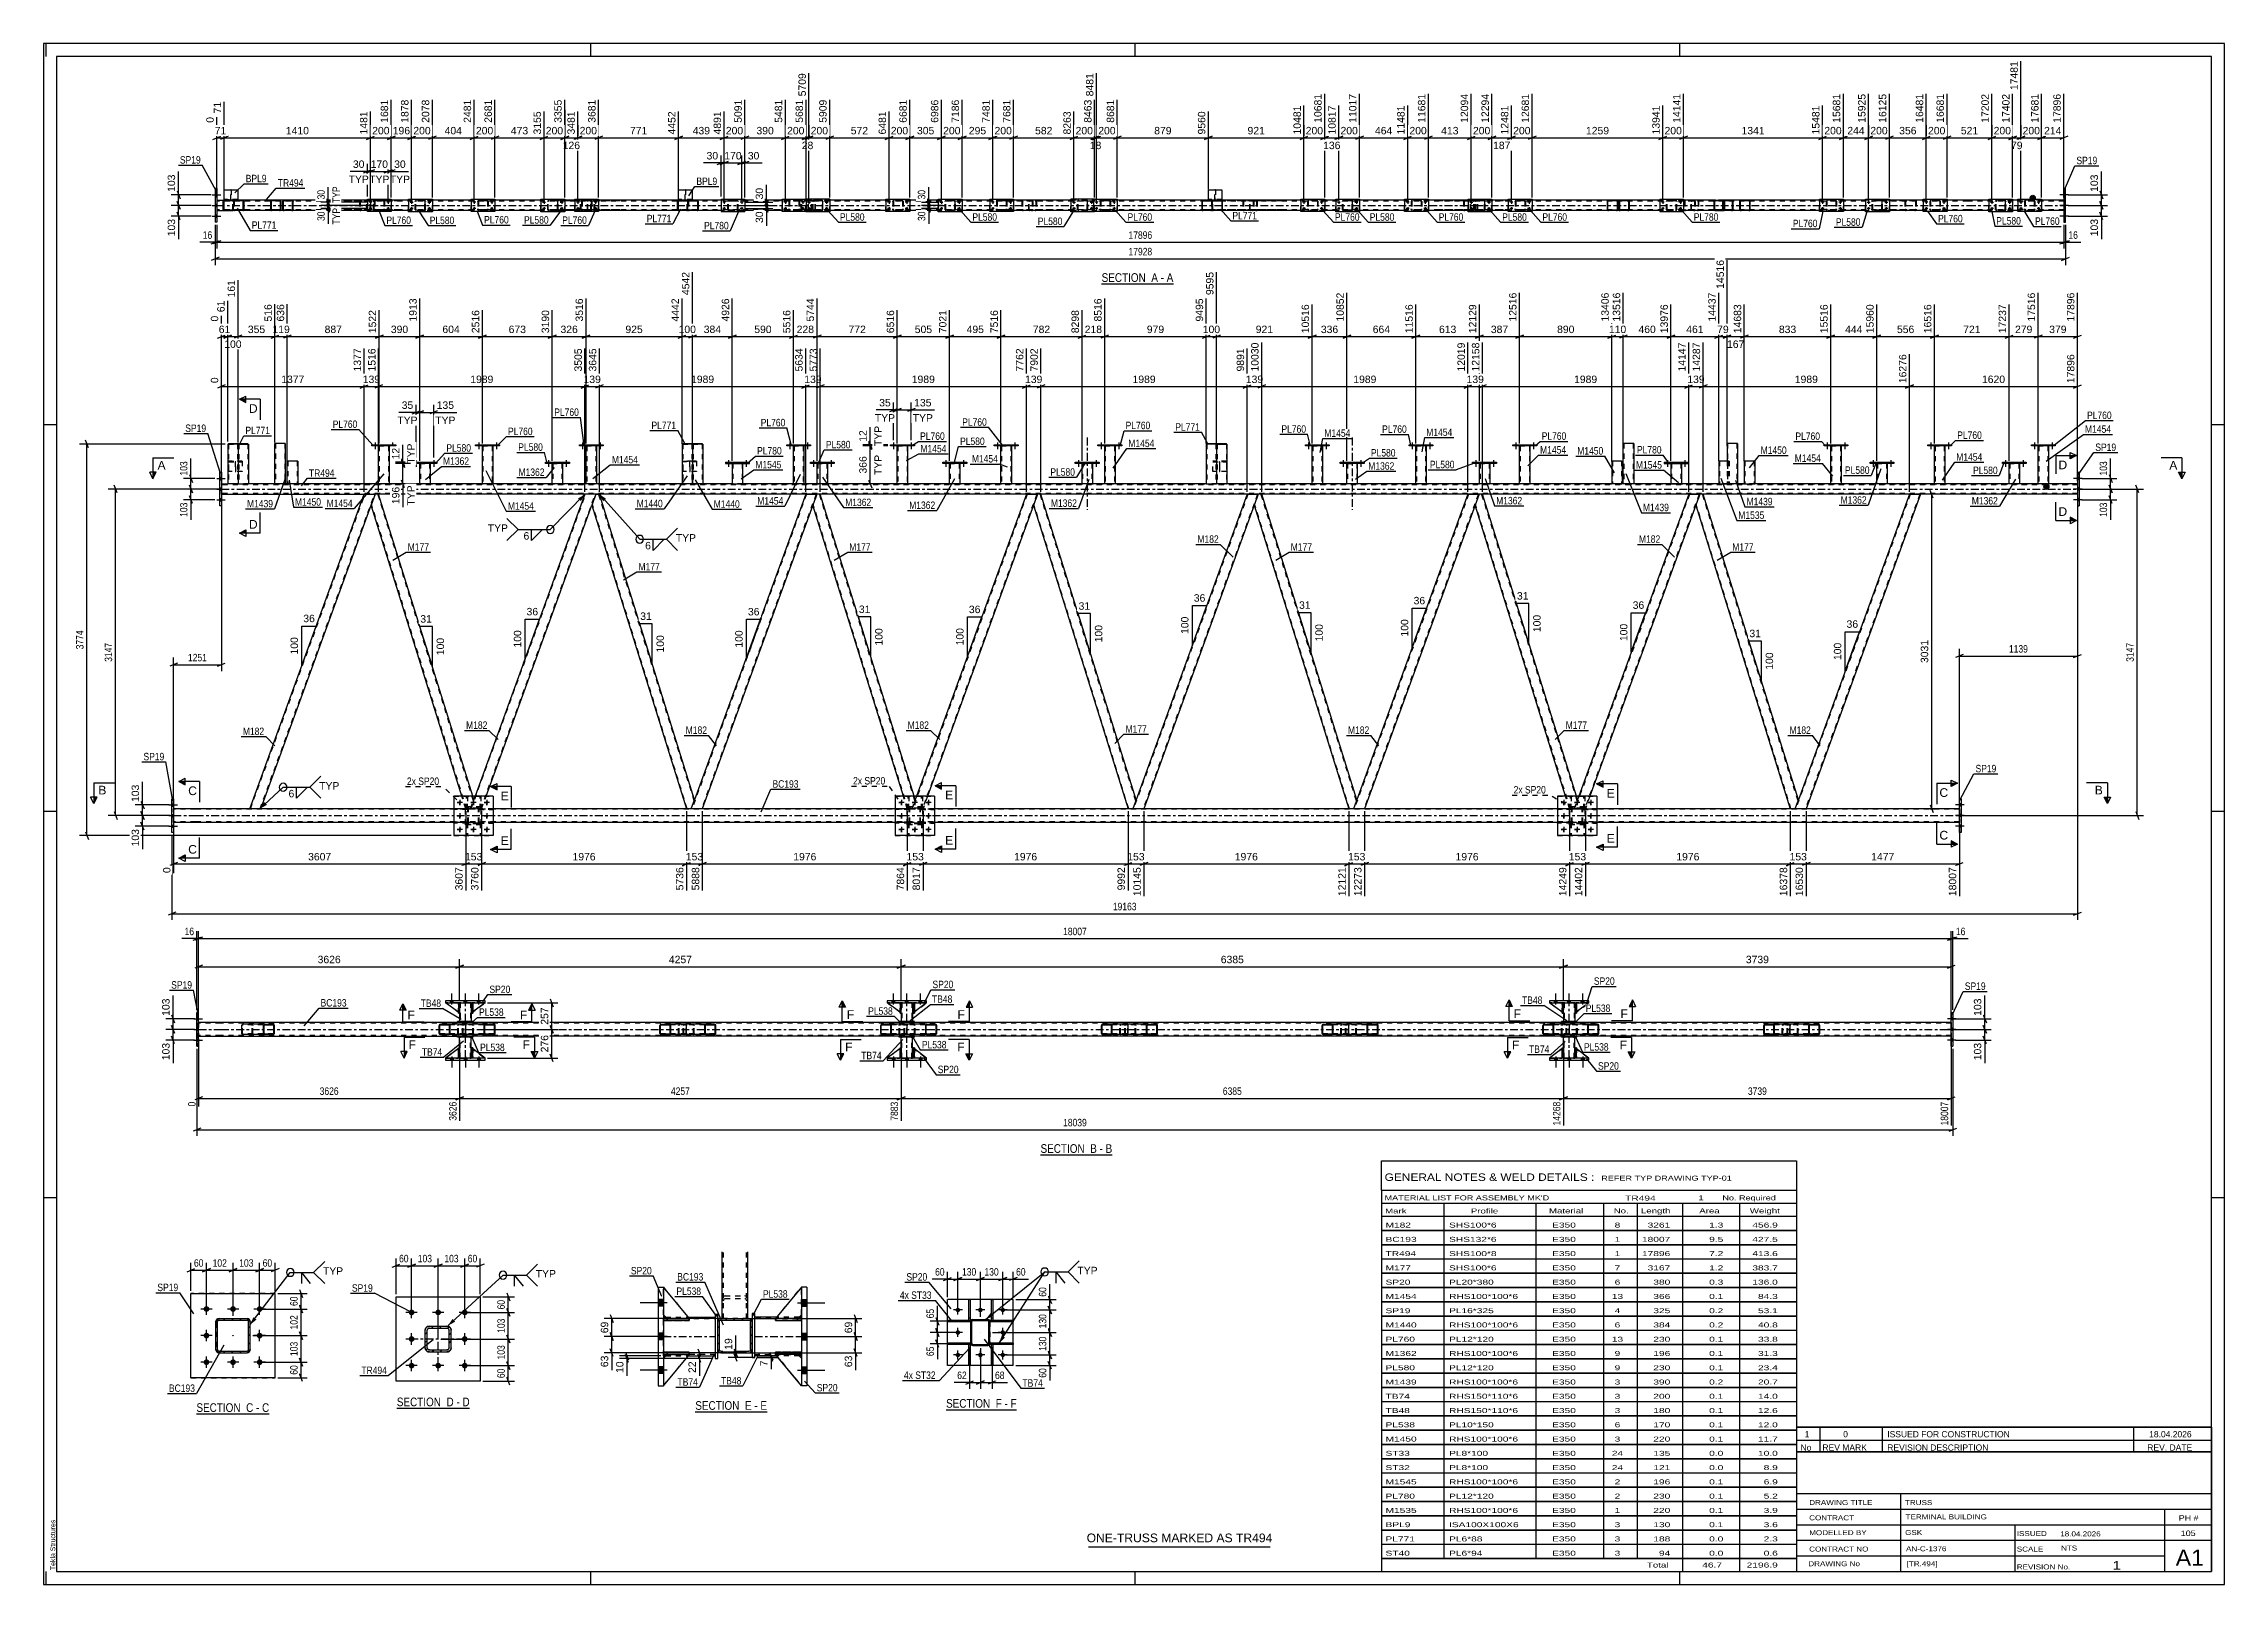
# Paper-space layout 'Layout1' of a CAD drawing. Header units: millimetres. Extents: x 0 to 841, y 0 to 594.
# The model-space entities are those that its viewports show. They can reach past a viewport. Long polylines and large blocks are cut down to what shows.
import ezdxf

# ---------------------------------------------------------------- set-up
doc = ezdxf.new("R2010")
doc.units = ezdxf.units.MM
doc.linetypes.add('DXK_LINE_DOT2', pattern=[3.9198, 1.9599, -1.9599])
doc.linetypes.add('DXK_LINE_DOT3', pattern=[5.9187, 2.979, -0.9799, 0.9799, -0.9799])
doc.layers.add('Viewport layer', color=7, linetype='Continuous', plot=False)
doc.styles.add('Arial', font='ARIAL.TTF', dxfattribs={"height": 0.2})
doc.styles.add('Arial Narrow', font='ARIALN.TTF', dxfattribs={"height": 0.2})

# ---------------------------------------------------------------- blocks, each defined once
blk = doc.blocks.new('Unknown-717034374-1133')
at = {"color": 5, "linetype": 'Continuous'}
for p, q in [((734.87, 171.74), (-106.13, 171.74)), ((-106.13, 171.74), (-106.13, -422.26)), ((-105.13, 166.74), (-105.13, 171.74)), ((104.87, 166.74), (104.87, 171.74)), ((314.87, 166.74), (314.87, 171.74)), ((524.87, 166.74), (524.87, 171.74)), ((734.87, -422.26), (734.87, 171.74)), ((729.87, 166.74), (-101.13, 166.74)), ((-101.13, 166.74), (-101.13, -417.26)), ((729.87, -417.26), (729.87, 166.74)), ((-101.13, 24.74), (-106.13, 24.74)), ((734.87, 24.74), (729.87, 24.74)), ((-101.13, -124.26), (-106.13, -124.26)), ((734.87, -124.26), (729.87, -124.26)), ((-101.13, -273.26), (-106.13, -273.26)), ((734.87, -273.26), (729.87, -273.26)), ((-105.13, -422.26), (-105.13, -417.26)), ((-101.13, -417.26), (729.87, -417.26)), ((104.87, -422.26), (104.87, -417.26)), ((314.87, -422.26), (314.87, -417.26)), ((524.87, -422.26), (524.87, -417.26)), ((-106.13, -422.26), (734.87, -422.26))]:
    blk.add_line(p, q, dxfattribs=at)
at = {"color": 174, "linetype": 'Continuous', "style": 'Arial'}
blk.add_text('Tekla Structures', height=1.9102, rotation=90, dxfattribs=at).set_placement((-101.63, -416.76))
blk = doc.blocks.new('Unknown-717034374-46241')
at = {"color": 7, "linetype": 'Continuous'}
for p, q in [((569.87, -371.21), (569.87, -417.26)), ((569.87, -371.21), (729.87, -371.21)), ((729.87, -371.26), (729.87, -417.26)), ((569.87, -387.26), (729.87, -387.26)), ((569.87, -393.26), (729.87, -393.26)), ((610.01, -387.26), (610.01, -417.26)), ((711.87, -417.21), (711.87, -393.21)), ((569.87, -399.26), (729.87, -399.26)), ((654.01, -399.26), (654.01, -417.26)), ((569.87, -405.26), (729.87, -405.26)), ((569.87, -411.26), (711.87, -411.26)), ((569.87, -417.26), (729.87, -417.26))]:
    blk.add_line(p, q, dxfattribs=at)
at = {"color": 7, "style": 'Arial Narrow'}
for s, height, width, p in [('DRAWING TITLE', 1.9089, 1.425378, (574.75, -391.66)), ('TRUSS  ', 1.909, 1.425378, (611.67, -391.68)), ('TERMINAL BUILDING', 1.9089, 1.425378, (611.92, -397.19)), ('CONTRACT', 1.909, 1.425378, (574.75, -397.55)), ('MODELLED BY', 1.9089, 1.425378, (574.75, -403.28)), ('GSK', 1.909, 1.425378, (611.75, -403.22)), ('ISSUED', 1.909, 1.425378, (654.81, -403.62)), ('18.04.2026', 1.909, 1.425378, (671.56, -403.74)), ('CONTRACT NO', 1.9089, 1.425378, (574.75, -409.6)), ('AN-C-1376', 1.909, 1.425378, (612.09, -409.48)), ('SCALE', 1.909, 1.425378, (654.81, -409.61)), ('A1', 6.204, 1.25, (716.11, -415.06)), ('DRAWING No', 1.909, 1.425378, (574.42, -415.26)), ('[TR.494]', 1.909, 1.425378, (612.33, -415.27)), ('REVISION No.', 1.9089, 1.425378, (654.81, -416.49)), ('1', 3.34, 1.5, (691.78, -416.58))]:
    blk.add_text(s, height=height, dxfattribs=dict(at, width=width)).set_placement(p)
at = {"color": 7, "linetype": 'Continuous', "style": 'Arial Narrow'}
for s, height, width, p in [('PH #', 2.1, 1.42538, (717.27, -397.71)), ('105', 2.1, 1.42538, (718.05, -403.61)), ('NTS', 1.909, 1.425378, (671.87, -409.21))]:
    blk.add_text(s, height=height, dxfattribs=dict(at, width=width)).set_placement(p)
blk = doc.blocks.new('Unknown-717034374-46242')
at = {"color": 7, "linetype": 'Continuous'}
for p, q in [((409.87, -259.01), (569.87, -259.01)), ((409.87, -270.26), (409.87, -259.01)), ((569.87, -259.01), (569.87, -270.26)), ((409.87, -270.26), (569.87, -270.26)), ((409.87, -270.26), (409.87, -275.26)), ((409.87, -275.26), (569.87, -275.26)), ((409.87, -275.26), (409.87, -280.26)), ((433.87, -275.26), (433.87, -280.26)), ((469.37, -275.26), (469.37, -280.26)), ((495.37, -275.26), (495.37, -280.26)), ((508.37, -275.26), (508.37, -280.26)), ((525.87, -275.26), (525.87, -280.26)), ((547.87, -275.26), (547.87, -280.26)), ((569.87, -270.26), (569.87, -275.26)), ((569.87, -275.26), (569.87, -280.26)), ((409.87, -280.26), (569.87, -280.26)), ((409.87, -280.31), (409.87, -285.71)), ((409.87, -280.31), (569.87, -280.31)), ((409.87, -285.71), (569.87, -285.71)), ((409.87, -285.81), (409.87, -291.21)), ((409.87, -285.81), (569.87, -285.81)), ((433.87, -280.26), (433.87, -285.76)), ((433.87, -285.76), (433.87, -291.26)), ((469.37, -280.26), (469.37, -285.76)), ((469.37, -285.76), (469.37, -291.26)), ((495.37, -280.26), (495.37, -285.76)), ((495.37, -285.76), (495.37, -291.26)), ((508.37, -280.26), (508.37, -285.76)), ((508.37, -285.76), (508.37, -291.26)), ((525.87, -280.26), (525.87, -285.76)), ((525.87, -285.76), (525.87, -291.26)), ((547.87, -280.26), (547.87, -285.76)), ((547.87, -285.76), (547.87, -291.26)), ((569.87, -280.31), (569.87, -285.71)), ((569.87, -285.81), (569.87, -291.21)), ((409.87, -291.21), (569.87, -291.21)), ((409.87, -291.31), (409.87, -296.71)), ((409.87, -291.31), (569.87, -291.31)), ((433.87, -291.26), (433.87, -296.76)), ((469.37, -291.26), (469.37, -296.76)), ((495.37, -291.26), (495.37, -296.76)), ((508.37, -291.26), (508.37, -296.76)), ((525.87, -291.26), (525.87, -296.76)), ((547.87, -291.26), (547.87, -296.76)), ((569.87, -291.31), (569.87, -296.71)), ((409.87, -296.71), (569.87, -296.71)), ((409.87, -296.81), (409.87, -302.21)), ((409.87, -296.81), (569.87, -296.81)), ((409.87, -302.21), (569.87, -302.21)), ((409.87, -302.31), (409.87, -307.71)), ((409.87, -302.31), (569.87, -302.31)), ((433.87, -296.76), (433.87, -302.26)), ((433.87, -302.26), (433.87, -307.76)), ((469.37, -296.76), (469.37, -302.26)), ((469.37, -302.26), (469.37, -307.76)), ((495.37, -296.76), (495.37, -302.26)), ((495.37, -302.26), (495.37, -307.76)), ((508.37, -296.76), (508.37, -302.26)), ((508.37, -302.26), (508.37, -307.76)), ((525.87, -296.76), (525.87, -302.26)), ((525.87, -302.26), (525.87, -307.76)), ((547.87, -296.76), (547.87, -302.26)), ((547.87, -302.26), (547.87, -307.76)), ((569.87, -296.81), (569.87, -302.21)), ((569.87, -302.31), (569.87, -307.71)), ((409.87, -307.71), (569.87, -307.71)), ((409.87, -307.81), (409.87, -313.21)), ((409.87, -307.81), (569.87, -307.81)), ((433.87, -307.76), (433.87, -313.26)), ((469.37, -307.76), (469.37, -313.26)), ((495.37, -307.76), (495.37, -313.26)), ((508.37, -307.76), (508.37, -313.26)), ((525.87, -307.76), (525.87, -313.26)), ((547.87, -307.76), (547.87, -313.26)), ((569.87, -307.81), (569.87, -313.21)), ((409.87, -313.21), (569.87, -313.21)), ((409.87, -313.31), (409.87, -318.71)), ((409.87, -313.31), (569.87, -313.31)), ((409.87, -318.71), (569.87, -318.71)), ((409.87, -318.81), (409.87, -324.21)), ((409.87, -318.81), (569.87, -318.81)), ((433.87, -313.26), (433.87, -318.76)), ((433.87, -318.76), (433.87, -324.26)), ((469.37, -313.26), (469.37, -318.76)), ((469.37, -318.76), (469.37, -324.26)), ((495.37, -313.26), (495.37, -318.76)), ((495.37, -318.76), (495.37, -324.26)), ((508.37, -313.26), (508.37, -318.76)), ((508.37, -318.76), (508.37, -324.26)), ((525.87, -313.26), (525.87, -318.76)), ((525.87, -318.76), (525.87, -324.26)), ((547.87, -313.26), (547.87, -318.76)), ((547.87, -318.76), (547.87, -324.26)), ((569.87, -313.31), (569.87, -318.71)), ((569.87, -318.81), (569.87, -324.21)), ((409.87, -324.21), (569.87, -324.21)), ((409.87, -324.31), (409.87, -329.71)), ((409.87, -324.31), (569.87, -324.31)), ((433.87, -324.26), (433.87, -329.76)), ((469.37, -324.26), (469.37, -329.76)), ((495.37, -324.26), (495.37, -329.76)), ((508.37, -324.26), (508.37, -329.76)), ((525.87, -324.26), (525.87, -329.76)), ((547.87, -324.26), (547.87, -329.76)), ((569.87, -324.31), (569.87, -329.71)), ((409.87, -329.71), (569.87, -329.71)), ((409.87, -329.81), (409.87, -335.21)), ((409.87, -329.81), (569.87, -329.81)), ((409.87, -335.21), (569.87, -335.21)), ((409.87, -335.31), (409.87, -340.71)), ((409.87, -335.31), (569.87, -335.31)), ((433.87, -329.76), (433.87, -335.26)), ((433.87, -335.26), (433.87, -340.76)), ((469.37, -329.76), (469.37, -335.26)), ((469.37, -335.26), (469.37, -340.76)), ((495.37, -329.76), (495.37, -335.26)), ((495.37, -335.26), (495.37, -340.76)), ((508.37, -329.76), (508.37, -335.26)), ((508.37, -335.26), (508.37, -340.76)), ((525.87, -329.76), (525.87, -335.26)), ((525.87, -335.26), (525.87, -340.76)), ((547.87, -329.76), (547.87, -335.26)), ((547.87, -335.26), (547.87, -340.76)), ((569.87, -329.81), (569.87, -335.21)), ((569.87, -335.31), (569.87, -340.71)), ((409.87, -340.71), (569.87, -340.71)), ((409.87, -340.81), (409.87, -346.21)), ((409.87, -340.81), (569.87, -340.81)), ((433.87, -340.76), (433.87, -346.26)), ((469.37, -340.76), (469.37, -346.26)), ((495.37, -340.76), (495.37, -346.26)), ((508.37, -340.76), (508.37, -346.26)), ((525.87, -340.76), (525.87, -346.26)), ((547.87, -340.76), (547.87, -346.26)), ((569.87, -340.81), (569.87, -346.21)), ((409.87, -346.21), (569.87, -346.21)), ((409.87, -346.31), (409.87, -351.71)), ((409.87, -346.31), (569.87, -346.31)), ((409.87, -351.71), (569.87, -351.71)), ((409.87, -351.81), (409.87, -357.21)), ((409.87, -351.81), (569.87, -351.81)), ((433.87, -346.26), (433.87, -351.76)), ((433.87, -351.76), (433.87, -357.26)), ((469.37, -346.26), (469.37, -351.76)), ((469.37, -351.76), (469.37, -357.26)), ((495.37, -346.26), (495.37, -351.76)), ((495.37, -351.76), (495.37, -357.26)), ((508.37, -346.26), (508.37, -351.76)), ((508.37, -351.76), (508.37, -357.26)), ((525.87, -346.26), (525.87, -351.76)), ((525.87, -351.76), (525.87, -357.26)), ((547.87, -346.26), (547.87, -351.76)), ((547.87, -351.76), (547.87, -357.26)), ((569.87, -346.31), (569.87, -351.71)), ((569.87, -351.81), (569.87, -357.21)), ((409.87, -357.21), (569.87, -357.21)), ((409.87, -357.31), (409.87, -362.71)), ((409.87, -357.31), (569.87, -357.31)), ((433.87, -357.26), (433.87, -362.76)), ((469.37, -357.26), (469.37, -362.76)), ((495.37, -357.26), (495.37, -362.76)), ((508.37, -357.26), (508.37, -362.76)), ((525.87, -357.26), (525.87, -362.76)), ((547.87, -357.26), (547.87, -362.76)), ((569.87, -357.31), (569.87, -362.71)), ((409.87, -362.71), (569.87, -362.71)), ((409.87, -362.81), (409.87, -368.21)), ((409.87, -362.81), (569.87, -362.81)), ((409.87, -368.21), (569.87, -368.21)), ((409.87, -368.31), (409.87, -373.71)), ((409.87, -368.31), (569.87, -368.31)), ((433.87, -362.76), (433.87, -368.26)), ((433.87, -368.26), (433.87, -373.76)), ((469.37, -362.76), (469.37, -368.26)), ((469.37, -368.26), (469.37, -373.76)), ((495.37, -362.76), (495.37, -368.26)), ((495.37, -368.26), (495.37, -373.76)), ((508.37, -362.76), (508.37, -368.26)), ((508.37, -368.26), (508.37, -373.76)), ((525.87, -362.76), (525.87, -368.26)), ((525.87, -368.26), (525.87, -373.76)), ((547.87, -362.76), (547.87, -368.26)), ((547.87, -368.26), (547.87, -373.76)), ((569.87, -362.81), (569.87, -368.21)), ((569.87, -368.31), (569.87, -373.71)), ((409.87, -373.71), (569.87, -373.71)), ((409.87, -373.81), (409.87, -379.21)), ((409.87, -373.81), (569.87, -373.81)), ((433.87, -373.76), (433.87, -379.26)), ((469.37, -373.76), (469.37, -379.26)), ((495.37, -373.76), (495.37, -379.26)), ((508.37, -373.76), (508.37, -379.26)), ((525.87, -373.76), (525.87, -379.26)), ((547.87, -373.76), (547.87, -379.26)), ((569.87, -373.81), (569.87, -379.21)), ((409.87, -379.21), (569.87, -379.21)), ((409.87, -379.31), (409.87, -384.71)), ((409.87, -379.31), (569.87, -379.31)), ((409.87, -384.71), (569.87, -384.71)), ((409.87, -384.81), (409.87, -390.21)), ((409.87, -384.81), (569.87, -384.81)), ((433.87, -379.26), (433.87, -384.76)), ((433.87, -384.76), (433.87, -390.26)), ((469.37, -379.26), (469.37, -384.76)), ((469.37, -384.76), (469.37, -390.26)), ((495.37, -379.26), (495.37, -384.76)), ((495.37, -384.76), (495.37, -390.26)), ((508.37, -379.26), (508.37, -384.76)), ((508.37, -384.76), (508.37, -390.26)), ((525.87, -379.26), (525.87, -384.76)), ((525.87, -384.76), (525.87, -390.26)), ((547.87, -379.26), (547.87, -384.76)), ((547.87, -384.76), (547.87, -390.26)), ((569.87, -379.31), (569.87, -384.71)), ((569.87, -384.81), (569.87, -390.21)), ((409.87, -390.21), (569.87, -390.21)), ((409.87, -390.31), (409.87, -395.71)), ((409.87, -390.31), (569.87, -390.31)), ((433.87, -390.26), (433.87, -395.76)), ((469.37, -390.26), (469.37, -395.76)), ((495.37, -390.26), (495.37, -395.76)), ((508.37, -390.26), (508.37, -395.76)), ((525.87, -390.26), (525.87, -395.76)), ((547.87, -390.26), (547.87, -395.76)), ((569.87, -390.31), (569.87, -395.71)), ((409.87, -395.71), (569.87, -395.71)), ((409.87, -395.81), (409.87, -401.21)), ((409.87, -395.81), (569.87, -395.81)), ((409.87, -401.21), (569.87, -401.21)), ((409.87, -401.31), (409.87, -406.71)), ((409.87, -401.31), (569.87, -401.31)), ((433.87, -395.76), (433.87, -401.26)), ((433.87, -401.26), (433.87, -406.76)), ((469.37, -395.76), (469.37, -401.26)), ((469.37, -401.26), (469.37, -406.76)), ((495.37, -395.76), (495.37, -401.26)), ((495.37, -401.26), (495.37, -406.76)), ((508.37, -395.76), (508.37, -401.26)), ((508.37, -401.26), (508.37, -406.76)), ((525.87, -395.76), (525.87, -401.26)), ((525.87, -401.26), (525.87, -406.76)), ((547.87, -395.76), (547.87, -401.26)), ((547.87, -401.26), (547.87, -406.76)), ((569.87, -395.81), (569.87, -401.21)), ((569.87, -401.31), (569.87, -406.71)), ((409.87, -406.71), (569.87, -406.71)), ((409.87, -406.81), (409.87, -412.21)), ((409.87, -406.81), (569.87, -406.81)), ((433.87, -406.76), (433.87, -412.26)), ((469.37, -406.76), (469.37, -412.26)), ((495.37, -406.76), (495.37, -412.26)), ((508.37, -406.76), (508.37, -412.26)), ((525.87, -406.76), (525.87, -412.26)), ((547.87, -406.76), (547.87, -412.26)), ((569.87, -406.81), (569.87, -412.21)), ((409.87, -412.21), (569.87, -412.21)), ((409.87, -412.26), (569.87, -412.26)), ((409.87, -412.26), (409.87, -417.26)), ((409.87, -417.26), (569.87, -417.26)), ((525.87, -412.26), (525.87, -417.26)), ((547.87, -412.26), (547.87, -417.26)), ((569.87, -412.26), (569.87, -417.26))]:
    blk.add_line(p, q, dxfattribs=at)
at = {"color": 7, "style": 'Arial Narrow'}
for s, height, width, p in [('GENERAL NOTES & WELD DETAILS :', 2.8633, 1.4, (411.02, -266.7)), ('REFER TYP DRAWING TYP-01', 1.9089, 1.6, (494.57, -266.6)), ("MATERIAL LIST FOR ASSEMBLY MK'D", 1.9089, 1.6, (411.02, -274.2)), ('Mark', 1.909, 1.7, (411.2, -279.26)), ('Profile', 1.909, 1.7, (444.28, -279.26)), ('Material', 1.909, 1.7, (474.41, -279.2)), ('No.', 1.909, 1.7, (499.37, -279.2)), ('TR494', 1.909, 1.794707, (503.77, -274.29)), ('Length', 1.909, 1.7, (509.87, -279.2)), ('1', 1.91, 1.794707, (531.95, -274.2)), ('Area', 1.909, 1.7, (532.37, -279.2)), ('No. Required', 1.9089, 1.6, (541.28, -274.2)), ('Weight', 1.909, 1.7, (551.87, -279.2))]:
    blk.add_text(s, height=height, dxfattribs=dict(at, width=width)).set_placement(p)
at = {"color": 7, "linetype": 'Continuous', "style": 'Arial Narrow'}
for s, height, width, p in [('M182', 1.909, 1.794707, (411.37, -284.7)), ('SHS100*6', 1.909, 1.794707, (435.87, -284.7)), ('E350', 1.909, 1.794707, (475.61, -284.7)), ('8', 1.91, 1.794707, (499.72, -284.7)), ('3261', 1.909, 1.794707, (512.45, -284.7)), ('1.3', 1.909, 1.794707, (536.18, -284.7)), ('456.9', 1.909, 1.794707, (552.82, -284.7)), ('TR494', 1.909, 1.794707, (411.37, -295.7)), ('BC193', 1.909, 1.794707, (411.37, -290.2)), ('SHS132*6', 1.909, 1.794707, (435.87, -290.2)), ('SHS100*8', 1.909, 1.794707, (435.87, -295.7)), ('E350', 1.909, 1.794707, (475.61, -290.2)), ('E350', 1.909, 1.794707, (475.61, -295.7)), ('1', 1.91, 1.794707, (499.72, -290.2)), ('1', 1.91, 1.794707, (499.72, -295.7)), ('18007', 1.909, 1.794707, (510.26, -290.2)), ('17896', 1.909, 1.794707, (510.26, -295.7)), ('9.5', 1.909, 1.794707, (536.18, -290.2)), ('7.2', 1.909, 1.794707, (536.18, -295.7)), ('427.5', 1.909, 1.794707, (552.82, -290.2)), ('413.6', 1.909, 1.794707, (552.82, -295.7)), ('M177', 1.909, 1.794707, (411.37, -301.2)), ('SHS100*6', 1.909, 1.794707, (435.87, -301.2)), ('E350', 1.909, 1.794707, (475.61, -301.2)), ('7', 1.91, 1.794707, (499.72, -301.2)), ('3167', 1.909, 1.794707, (512.45, -301.2)), ('1.2', 1.909, 1.794707, (536.18, -301.2)), ('383.7', 1.909, 1.794707, (552.82, -301.2)), ('SP20', 1.909, 1.794707, (411.37, -306.7)), ('M1454', 1.909, 1.794707, (411.37, -312.2)), ('PL20*380', 1.909, 1.794707, (435.87, -306.7)), ('RHS100*100*6', 1.9089, 1.794707, (435.87, -312.2)), ('E350', 1.909, 1.794707, (475.61, -306.7)), ('E350', 1.909, 1.794707, (475.61, -312.2)), ('13', 1.909, 1.794707, (498.63, -312.2)), ('6', 1.91, 1.794707, (499.72, -306.7)), ('380', 1.909, 1.794707, (514.64, -306.7)), ('366', 1.909, 1.794707, (514.64, -312.2)), ('0.3', 1.909, 1.794707, (536.18, -306.7)), ('0.1', 1.909, 1.794707, (536.18, -312.2)), ('136.0', 1.909, 1.794707, (552.82, -306.7)), ('84.3', 1.909, 1.794707, (555.01, -312.2)), ('SP19', 1.909, 1.794707, (411.37, -317.7)), ('PL16*325', 1.909, 1.794707, (435.87, -317.7)), ('E350', 1.909, 1.794707, (475.61, -317.7)), ('4', 1.91, 1.794707, (499.72, -317.7)), ('325', 1.909, 1.794707, (514.64, -317.7)), ('0.2', 1.909, 1.794707, (536.18, -317.7)), ('53.1', 1.909, 1.794707, (555.01, -317.7)), ('M1440', 1.909, 1.794707, (411.37, -323.2)), ('PL760', 1.909, 1.794707, (411.37, -328.7)), ('RHS100*100*6', 1.9089, 1.794707, (435.87, -323.2)), ('PL12*120', 1.909, 1.794707, (435.87, -328.7)), ('E350', 1.909, 1.794707, (475.61, -323.2)), ('E350', 1.909, 1.794707, (475.61, -328.7)), ('13', 1.909, 1.794707, (498.63, -328.7)), ('6', 1.91, 1.794707, (499.72, -323.2)), ('384', 1.909, 1.794707, (514.64, -323.2)), ('230', 1.909, 1.794707, (514.64, -328.7)), ('0.2', 1.909, 1.794707, (536.18, -323.2)), ('0.1', 1.909, 1.794707, (536.18, -328.7)), ('40.8', 1.909, 1.794707, (555.01, -323.2)), ('33.8', 1.909, 1.794707, (555.01, -328.7)), ('M1362', 1.909, 1.794707, (411.37, -334.2)), ('RHS100*100*6', 1.9089, 1.794707, (435.87, -334.2)), ('E350', 1.909, 1.794707, (475.61, -334.2)), ('9', 1.91, 1.794707, (499.72, -334.2)), ('196', 1.909, 1.794707, (514.64, -334.2)), ('0.1', 1.909, 1.794707, (536.18, -334.2)), ('31.3', 1.909, 1.794707, (555.01, -334.2)), ('PL580', 1.909, 1.794707, (411.37, -339.7)), ('M1439', 1.909, 1.794707, (411.37, -345.2)), ('PL12*120', 1.909, 1.794707, (435.87, -339.7)), ('RHS100*100*6', 1.9089, 1.794707, (435.87, -345.2)), ('E350', 1.909, 1.794707, (475.61, -339.7)), ('E350', 1.909, 1.794707, (475.61, -345.2)), ('3', 1.91, 1.794707, (499.72, -345.2)), ('9', 1.91, 1.794707, (499.72, -339.7)), ('390', 1.909, 1.794707, (514.64, -345.2)), ('230', 1.909, 1.794707, (514.64, -339.7)), ('0.1', 1.909, 1.794707, (536.18, -339.7)), ('0.2', 1.909, 1.794707, (536.18, -345.2)), ('23.4', 1.909, 1.794707, (555.01, -339.7)), ('20.7', 1.909, 1.794707, (555.01, -345.2)), ('TB74', 1.909, 1.794707, (411.37, -350.7)), ('RHS150*110*6', 1.9089, 1.794707, (435.87, -350.7)), ('E350', 1.909, 1.794707, (475.61, -350.7)), ('3', 1.91, 1.794707, (499.72, -350.7)), ('200', 1.909, 1.794707, (514.64, -350.7)), ('0.1', 1.909, 1.794707, (536.18, -350.7)), ('14.0', 1.909, 1.794707, (555.01, -350.7)), ('TB48', 1.909, 1.794707, (411.37, -356.2)), ('PL538', 1.909, 1.794707, (411.37, -361.7)), ('RHS150*110*6', 1.9089, 1.794707, (435.87, -356.2)), ('PL10*150', 1.909, 1.794707, (435.87, -361.7)), ('E350', 1.909, 1.794707, (475.61, -356.2)), ('E350', 1.909, 1.794707, (475.61, -361.7)), ('3', 1.91, 1.794707, (499.72, -356.2)), ('6', 1.91, 1.794707, (499.72, -361.7)), ('180', 1.909, 1.794707, (514.64, -356.2)), ('170', 1.909, 1.794707, (514.64, -361.7)), ('0.1', 1.909, 1.794707, (536.18, -356.2)), ('0.1', 1.909, 1.794707, (536.18, -361.7)), ('12.6', 1.909, 1.794707, (555.01, -356.2)), ('12.0', 1.909, 1.794707, (555.01, -361.7)), ('M1450', 1.909, 1.794707, (411.37, -367.2)), ('RHS100*100*6', 1.9089, 1.794707, (435.87, -367.2)), ('E350', 1.909, 1.794707, (475.61, -367.2)), ('3', 1.91, 1.794707, (499.72, -367.2)), ('220', 1.909, 1.794707, (514.64, -367.2)), ('0.1', 1.909, 1.794707, (536.18, -367.2)), ('11.7', 1.909, 1.794707, (555.01, -367.2)), ('ST33', 1.909, 1.794707, (411.37, -372.7)), ('ST32', 1.909, 1.794707, (411.37, -378.2)), ('PL8*100', 1.909, 1.794707, (435.87, -372.7)), ('PL8*100', 1.909, 1.794707, (435.87, -378.2)), ('E350', 1.909, 1.794707, (475.61, -372.7)), ('E350', 1.909, 1.794707, (475.61, -378.2)), ('24', 1.909, 1.794707, (498.63, -372.7)), ('24', 1.909, 1.794707, (498.63, -378.2)), ('135', 1.909, 1.794707, (514.64, -372.7)), ('121', 1.909, 1.794707, (514.64, -378.2)), ('0.0', 1.909, 1.794707, (536.18, -372.7)), ('0.0', 1.909, 1.794707, (536.18, -378.2)), ('10.0', 1.909, 1.794707, (555.01, -372.7)), ('8.9', 1.909, 1.794707, (557.2, -378.2)), ('M1545', 1.909, 1.794707, (411.37, -383.7)), ('RHS100*100*6', 1.9089, 1.794707, (435.87, -383.7)), ('E350', 1.909, 1.794707, (475.61, -383.7)), ('2', 1.91, 1.794707, (499.72, -383.7)), ('196', 1.909, 1.794707, (514.64, -383.7)), ('0.1', 1.909, 1.794707, (536.18, -383.7)), ('6.9', 1.909, 1.794707, (557.2, -383.7)), ('PL780', 1.909, 1.794707, (411.37, -389.2)), ('M1535', 1.909, 1.794707, (411.37, -394.7)), ('PL12*120', 1.909, 1.794707, (435.87, -389.2)), ('RHS100*100*6', 1.9089, 1.794707, (435.87, -394.7)), ('E350', 1.909, 1.794707, (475.61, -389.2)), ('E350', 1.909, 1.794707, (475.61, -394.7)), ('2', 1.91, 1.794707, (499.72, -389.2)), ('1', 1.91, 1.794707, (499.72, -394.7)), ('230', 1.909, 1.794707, (514.64, -389.2)), ('220', 1.909, 1.794707, (514.64, -394.7)), ('0.1', 1.909, 1.794707, (536.18, -389.2)), ('0.1', 1.909, 1.794707, (536.18, -394.7)), ('5.2', 1.909, 1.794707, (557.2, -389.2)), ('3.9', 1.909, 1.794707, (557.2, -394.7)), ('BPL9', 1.909, 1.794707, (411.37, -400.2)), ('ISA100X100X6', 1.9089, 1.794707, (435.87, -400.2)), ('E350', 1.909, 1.794707, (475.61, -400.2)), ('3', 1.91, 1.794707, (499.72, -400.2)), ('130', 1.909, 1.794707, (514.64, -400.2)), ('0.1', 1.909, 1.794707, (536.18, -400.2)), ('3.6', 1.909, 1.794707, (557.2, -400.2)), ('ST40', 1.909, 1.794707, (411.37, -411.2)), ('PL771', 1.909, 1.794707, (411.37, -405.7)), ('PL6*88', 1.909, 1.794707, (435.87, -405.7)), ('PL6*94', 1.909, 1.794707, (435.87, -411.2)), ('E350', 1.909, 1.794707, (475.61, -405.7)), ('E350', 1.909, 1.794707, (475.61, -411.2)), ('3', 1.91, 1.794707, (499.72, -405.7)), ('3', 1.91, 1.794707, (499.72, -411.2)), ('188', 1.909, 1.794707, (514.64, -405.7)), ('94', 1.909, 1.794707, (516.82, -411.2)), ('0.0', 1.909, 1.794707, (536.18, -405.7)), ('0.0', 1.909, 1.794707, (536.18, -411.2)), ('0.6', 1.909, 1.794707, (557.2, -411.2)), ('2.3', 1.909, 1.794707, (557.2, -405.7)), ('Total', 1.909, 1.7, (512.2, -415.76)), ('46.7', 1.909, 1.794707, (533.51, -415.76)), ('2196.9', 1.909, 1.794707, (550.64, -415.76))]:
    blk.add_text(s, height=height, dxfattribs=dict(at, width=width)).set_placement(p)
blk = doc.blocks.new('Unknown-717034374-46243')
at = {"color": 7, "linetype": 'Continuous'}
blk.add_line((296.87, -407.76), (366.87, -407.76), dxfattribs=at)
at = {"color": 7, "style": 'Arial'}
blk.add_text('ONE-TRUSS MARKED AS TR494', height=3.3428, dxfattribs=at).set_placement((296.11, -406.01))
blk = doc.blocks.new('Unknown-717034374-46244')
at = {"color": 7, "linetype": 'Continuous'}
for p, q in [((569.87, -361.71), (729.87, -361.71)), ((729.87, -361.71), (569.87, -361.71)), ((569.87, -361.71), (569.87, -366.71)), ((569.87, -366.71), (729.87, -366.71)), ((569.87, -366.71), (569.87, -371.21)), ((569.87, -366.71), (729.87, -366.71)), ((578.87, -361.71), (578.87, -366.71)), ((578.87, -366.71), (578.87, -371.21)), ((602.87, -361.71), (602.87, -366.71)), ((602.87, -366.71), (602.87, -371.21)), ((699.87, -361.71), (699.87, -366.71)), ((699.87, -366.71), (699.87, -371.21)), ((729.87, -361.71), (729.87, -366.71)), ((729.87, -366.71), (729.87, -371.21)), ((729.87, -371.21), (569.87, -371.21))]:
    blk.add_line(p, q, dxfattribs=at)
at = {"color": 7, "linetype": 'Continuous', "style": 'Arial Narrow'}
for s, height, width, p in [('No', 2.386, 1.2, (571.41, -370.71)), ('1', 2.39, 1.196471, (573.02, -365.56)), ('REV MARK', 2.386, 1.2, (579.87, -370.71)), ('0', 2.39, 1.196471, (587.87, -365.56)), ('REVISION DESCRIPTION', 2.3861, 1.2, (604.87, -370.71)), ('ISSUED FOR CONSTRUCTION', 2.3861, 1.196471, (604.87, -365.56)), ('REV. DATE', 2.386, 1.2, (705.15, -370.71)), ('18.04.2026', 2.386, 1.196471, (705.87, -365.56))]:
    blk.add_text(s, height=height, dxfattribs=dict(at, width=width)).set_placement(p)
blk = doc.blocks.new('Unknown-717034374-11 - 5798')
at = {"color": 6, "linetype": 'Continuous'}
blk.add_line((301.89, 79.13), (329.54, 79.13), dxfattribs=at)
at = {"color": 0, "linetype": 'Continuous'}
blk.add_wipeout([(320, 79.88), (320, 83.38), (301.89, 83.38), (301.89, 79.88)], dxfattribs=at)
blk.add_wipeout([(323.61, 79.88), (323.61, 83.38), (321.05, 83.38), (321.05, 79.88)], dxfattribs=at)
at = {"color": 7, "linetype": 'Continuous', "style": 'Arial Narrow'}
blk.add_text('SECTION ', height=3.34, dxfattribs=at).set_placement((301.89, 79.88))
at = {"color": 0, "linetype": 'Continuous'}
blk.add_wipeout([(325.93, 79.88), (325.93, 83.38), (324.66, 83.38), (324.66, 79.88)], dxfattribs=at)
blk.add_wipeout([(329.54, 79.88), (329.54, 83.38), (326.98, 83.38), (326.98, 79.88)], dxfattribs=at)
at = {"color": 7, "linetype": 'Continuous', "style": 'Arial Narrow'}
for s, p in [('A', (321.05, 79.88)), ('-', (324.66, 79.88)), ('A', (326.98, 79.88))]:
    blk.add_text(s, height=3.34, dxfattribs=at).set_placement(p)
blk = doc.blocks.new('Unknown-717034374-12 - 3113')
at = {"color": 6, "linetype": 'Continuous'}
blk.add_line((278.33, -256.65), (305.98, -256.65), dxfattribs=at)
at = {"color": 0, "linetype": 'Continuous'}
blk.add_wipeout([(296.44, -255.9), (296.44, -252.4), (278.33, -252.4), (278.33, -255.9)], dxfattribs=at)
blk.add_wipeout([(300.05, -255.9), (300.05, -252.4), (297.49, -252.4), (297.49, -255.9)], dxfattribs=at)
at = {"color": 7, "linetype": 'Continuous', "style": 'Arial Narrow'}
blk.add_text('SECTION ', height=3.34, dxfattribs=at).set_placement((278.33, -255.9))
at = {"color": 0, "linetype": 'Continuous'}
blk.add_wipeout([(302.37, -255.9), (302.37, -252.4), (301.1, -252.4), (301.1, -255.9)], dxfattribs=at)
blk.add_wipeout([(305.98, -255.9), (305.98, -252.4), (303.42, -252.4), (303.42, -255.9)], dxfattribs=at)
at = {"color": 7, "linetype": 'Continuous', "style": 'Arial Narrow'}
for s, p in [('B', (297.49, -255.9)), ('-', (301.1, -255.9)), ('B', (303.42, -255.9))]:
    blk.add_text(s, height=3.34, dxfattribs=at).set_placement(p)
blk = doc.blocks.new('Unknown-717034374-13 - 2406')
at = {"color": 6, "linetype": 'Continuous'}
blk.add_line((-47.2, -356.53), (-19.13, -356.53), dxfattribs=at)
at = {"color": 0, "linetype": 'Continuous'}
blk.add_wipeout([(-29.09, -355.78), (-29.09, -352.28), (-47.2, -352.28), (-47.2, -355.78)], dxfattribs=at)
blk.add_wipeout([(-25.27, -355.78), (-25.27, -352.28), (-28.04, -352.28), (-28.04, -355.78)], dxfattribs=at)
at = {"color": 7, "linetype": 'Continuous', "style": 'Arial Narrow'}
blk.add_text('SECTION ', height=3.34, dxfattribs=at).set_placement((-47.2, -355.78))
at = {"color": 0, "linetype": 'Continuous'}
blk.add_wipeout([(-22.95, -355.78), (-22.95, -352.28), (-24.22, -352.28), (-24.22, -355.78)], dxfattribs=at)
blk.add_wipeout([(-19.13, -355.78), (-19.13, -352.28), (-21.9, -352.28), (-21.9, -355.78)], dxfattribs=at)
at = {"color": 7, "linetype": 'Continuous', "style": 'Arial Narrow'}
for s, p in [('C', (-28.04, -355.78)), ('C', (-21.9, -355.78)), ('-', (-24.22, -355.78))]:
    blk.add_text(s, height=3.34, dxfattribs=at).set_placement(p)
blk = doc.blocks.new('Unknown-717034374-14 - 2059')
at = {"color": 6, "linetype": 'Continuous'}
blk.add_line((30.08, -354.34), (58.15, -354.34), dxfattribs=at)
at = {"color": 0, "linetype": 'Continuous'}
blk.add_wipeout([(48.19, -353.59), (48.19, -350.09), (30.08, -350.09), (30.08, -353.59)], dxfattribs=at)
blk.add_wipeout([(52.01, -353.59), (52.01, -350.09), (49.24, -350.09), (49.24, -353.59)], dxfattribs=at)
at = {"color": 7, "linetype": 'Continuous', "style": 'Arial Narrow'}
blk.add_text('SECTION ', height=3.34, dxfattribs=at).set_placement((30.08, -353.59))
at = {"color": 0, "linetype": 'Continuous'}
blk.add_wipeout([(54.34, -353.59), (54.34, -350.09), (53.06, -350.09), (53.06, -353.59)], dxfattribs=at)
blk.add_wipeout([(58.15, -353.59), (58.15, -350.09), (55.39, -350.09), (55.39, -353.59)], dxfattribs=at)
at = {"color": 7, "linetype": 'Continuous', "style": 'Arial Narrow'}
for s, p in [('D', (49.24, -353.59)), ('-', (53.06, -353.59)), ('D', (55.39, -353.59))]:
    blk.add_text(s, height=3.34, dxfattribs=at).set_placement(p)
blk = doc.blocks.new('Unknown-717034374-15 - 1629')
at = {"color": 6, "linetype": 'Continuous'}
blk.add_line((145.19, -355.71), (172.84, -355.71), dxfattribs=at)
at = {"color": 0, "linetype": 'Continuous'}
blk.add_wipeout([(163.3, -354.96), (163.3, -351.46), (145.19, -351.46), (145.19, -354.96)], dxfattribs=at)
blk.add_wipeout([(166.91, -354.96), (166.91, -351.46), (164.35, -351.46), (164.35, -354.96)], dxfattribs=at)
at = {"color": 7, "linetype": 'Continuous', "style": 'Arial Narrow'}
blk.add_text('SECTION ', height=3.34, dxfattribs=at).set_placement((145.19, -354.96))
at = {"color": 0, "linetype": 'Continuous'}
blk.add_wipeout([(169.23, -354.96), (169.23, -351.46), (167.96, -351.46), (167.96, -354.96)], dxfattribs=at)
blk.add_wipeout([(172.84, -354.96), (172.84, -351.46), (170.28, -351.46), (170.28, -354.96)], dxfattribs=at)
at = {"color": 7, "linetype": 'Continuous', "style": 'Arial Narrow'}
for s, p in [('E', (164.35, -354.96)), ('E', (170.28, -354.96)), ('-', (167.96, -354.96))]:
    blk.add_text(s, height=3.34, dxfattribs=at).set_placement(p)
blk = doc.blocks.new('Unknown-717034374-17 - 2664')
at = {"color": 6, "linetype": 'Continuous'}
blk.add_line((241.89, -354.91), (269.11, -354.91), dxfattribs=at)
at = {"color": 0, "linetype": 'Continuous'}
blk.add_wipeout([(260, -354.16), (260, -350.66), (241.89, -350.66), (241.89, -354.16)], dxfattribs=at)
blk.add_wipeout([(263.39, -354.16), (263.39, -350.66), (261.05, -350.66), (261.05, -354.16)], dxfattribs=at)
at = {"color": 7, "linetype": 'Continuous', "style": 'Arial Narrow'}
blk.add_text('SECTION ', height=3.34, dxfattribs=at).set_placement((241.89, -354.16))
at = {"color": 0, "linetype": 'Continuous'}
blk.add_wipeout([(265.72, -354.16), (265.72, -350.66), (264.44, -350.66), (264.44, -354.16)], dxfattribs=at)
blk.add_wipeout([(269.11, -354.16), (269.11, -350.66), (266.77, -350.66), (266.77, -354.16)], dxfattribs=at)
at = {"color": 7, "linetype": 'Continuous', "style": 'Arial Narrow'}
for s, p in [('F', (261.05, -354.16)), ('-', (264.44, -354.16)), ('F', (266.77, -354.16))]:
    blk.add_text(s, height=3.34, dxfattribs=at).set_placement(p)
blk = doc.blocks.new('Bolt-717034374-6007 - 5798')
at = {"linetype": 'Continuous'}
for points in [[(35.78, 110.27, -1), (35.78, 110.83, -1)], [(42.58, 110.27, -1), (42.58, 110.83, -1)], [(35.78, 107.87, -1), (35.78, 108.43, -1)], [(42.58, 107.87, -1), (42.58, 108.43, -1)]]:
    blk.add_hatch(color=1, dxfattribs=at).paths.add_polyline_path(points)
at = {"color": 1, "linetype": 'Continuous'}
for p, q in [((36.34, 110.55), (35.22, 110.55)), ((35.78, 111.11), (35.78, 109.99)), ((43.14, 110.55), (42.02, 110.55)), ((42.58, 111.11), (42.58, 109.99)), ((36.34, 108.15), (35.22, 108.15)), ((35.78, 108.71), (35.78, 107.59)), ((43.14, 108.15), (42.02, 108.15)), ((42.58, 108.71), (42.58, 107.59))]:
    blk.add_line(p, q, dxfattribs=at)
blk = doc.blocks.new('Part-717034374-5864 - 5798')
at = {"color": 2, "linetype": 'Continuous'}
for p, q in [((392.15, 111.75), (392.15, 106.95)), ((392.15, 111.75), (401.35, 111.75)), ((401.35, 111.75), (401.35, 106.95)), ((401.35, 106.95), (392.15, 106.95))]:
    blk.add_line(p, q, dxfattribs=at)
at = {"color": 7, "linetype": 'DXK_LINE_DOT2'}
for p, q in [((392.15, 106.95), (392.15, 111.75)), ((401.35, 106.95), (401.35, 111.75))]:
    blk.add_line(p, q, dxfattribs=at)
blk = doc.blocks.new('Bolt-717034374-6011 - 5798')
at = {"linetype": 'Continuous'}
for points in [[(597.67, 110.27, -1), (597.67, 110.83, -1)], [(604.47, 110.27, -1), (604.47, 110.83, -1)], [(597.67, 107.87, -1), (597.67, 108.43, -1)], [(604.47, 107.87, -1), (604.47, 108.43, -1)]]:
    blk.add_hatch(color=1, dxfattribs=at).paths.add_polyline_path(points)
at = {"color": 1, "linetype": 'Continuous'}
for p, q in [((598.23, 110.55), (597.11, 110.55)), ((597.67, 111.11), (597.67, 109.99)), ((605.03, 110.55), (603.91, 110.55)), ((604.47, 111.11), (604.47, 109.99)), ((598.23, 108.15), (597.11, 108.15)), ((597.67, 108.71), (597.67, 107.59)), ((605.03, 108.15), (603.91, 108.15)), ((604.47, 108.71), (604.47, 107.59))]:
    blk.add_line(p, q, dxfattribs=at)
blk = doc.blocks.new('Part-717034374-5820 - 5798')
at = {"color": 2, "linetype": 'Continuous'}
for p, q in [((596.47, 111.75), (596.47, 106.95)), ((596.47, 111.75), (605.67, 111.75)), ((605.67, 111.75), (605.67, 106.95)), ((605.67, 106.95), (596.47, 106.95))]:
    blk.add_line(p, q, dxfattribs=at)
at = {"color": 7, "linetype": 'DXK_LINE_DOT2'}
for p, q in [((596.47, 106.95), (596.47, 111.75)), ((605.67, 106.95), (605.67, 111.75))]:
    blk.add_line(p, q, dxfattribs=at)
blk = doc.blocks.new('Part-717034374-5812 - 5798')
at = {"color": 2, "linetype": 'Continuous'}
for p, q in [((578.72, 111.76), (578.72, 106.96)), ((578.72, 111.76), (587.92, 111.76)), ((587.92, 111.76), (587.92, 106.96)), ((587.92, 106.96), (578.72, 106.96))]:
    blk.add_line(p, q, dxfattribs=at)
at = {"color": 7, "linetype": 'DXK_LINE_DOT2'}
for p, q in [((578.72, 106.96), (578.72, 111.76)), ((587.92, 106.96), (587.92, 111.76))]:
    blk.add_line(p, q, dxfattribs=at)
blk = doc.blocks.new('Part-717034374-5868 - 5798')
at = {"color": 7, "linetype": 'DXK_LINE_DOT2'}
for p, q in [((360.04, 111.36), (344.9, 111.36)), ((360.04, 111.12), (344.9, 111.12)), ((356.31, 110.96), (356.29, 110.88)), ((356.29, 110.88), (356.29, 107.84)), ((356.33, 111.06), (356.31, 110.96)), ((356.55, 110.88), (356.57, 110.97)), ((356.55, 110.88), (356.55, 107.84)), ((356.57, 110.97), (356.62, 111.04)), ((356.8, 111.36), (356.61, 111.32)), ((356.62, 111.04), (356.7, 111.1)), ((356.7, 111.1), (356.8, 111.12)), ((360.23, 111.32), (360.04, 111.36)), ((360.04, 111.12), (360.13, 111.1)), ((360.13, 111.1), (360.22, 111.04)), ((360.22, 111.04), (360.27, 110.97)), ((360.27, 110.97), (360.29, 110.88)), ((360.29, 110.88), (360.29, 107.84)), ((360.53, 110.96), (360.51, 111.06)), ((360.55, 110.88), (360.53, 110.96)), ((360.55, 110.88), (360.55, 107.84)), ((360.04, 107.6), (344.9, 107.6)), ((360.04, 107.36), (344.9, 107.36)), ((356.29, 107.84), (356.31, 107.75)), ((356.31, 107.75), (356.33, 107.65)), ((356.57, 107.74), (356.55, 107.84)), ((356.62, 107.67), (356.57, 107.74)), ((356.61, 107.39), (356.8, 107.36)), ((356.7, 107.61), (356.62, 107.67)), ((356.8, 107.6), (356.7, 107.61)), ((360.13, 107.61), (360.04, 107.6)), ((360.04, 107.36), (360.23, 107.39)), ((360.22, 107.67), (360.13, 107.61)), ((360.27, 107.74), (360.22, 107.67)), ((360.29, 107.84), (360.27, 107.74)), ((360.51, 107.65), (360.53, 107.75)), ((360.53, 107.75), (360.55, 107.84))]:
    blk.add_line(p, q, dxfattribs=at)
for centre, start, end in [((356.78, 110.85), 110.75831, 155.68004), ((360.06, 110.85), 24.31996, 69.24169), ((356.78, 107.86), 204.31996, 249.24169), ((360.06, 107.86), 290.75831, 335.68004)]:
    blk.add_arc(centre, 0.496, start, end, dxfattribs=at)
blk = doc.blocks.new('Part-717034374-5804 - 5798')
at = {"color": 2, "linetype": 'Continuous'}
for p, q in [((458.72, 111.76), (458.72, 106.96)), ((458.72, 111.76), (467.92, 111.76)), ((467.92, 111.76), (467.92, 106.96)), ((467.92, 106.96), (458.72, 106.96))]:
    blk.add_line(p, q, dxfattribs=at)
at = {"color": 7, "linetype": 'DXK_LINE_DOT2'}
for p, q in [((458.72, 106.96), (458.72, 111.76)), ((467.92, 106.96), (467.92, 111.76))]:
    blk.add_line(p, q, dxfattribs=at)
blk = doc.blocks.new('Part-717034374-5879 - 5798')
at = {"color": 7, "linetype": 'DXK_LINE_DOT2'}
for p, q in [((273.89, 111.06), (273.87, 110.88)), ((273.87, 107.84), (273.87, 110.88)), ((273.95, 111.21), (273.89, 111.06)), ((274.03, 111.32), (273.95, 111.21)), ((274, 110.88), (274.01, 110.97)), ((274, 107.84), (274, 110.88)), ((274.01, 110.97), (274.04, 111.04)), ((274.14, 111.36), (274.03, 111.32)), ((274.04, 111.04), (274.08, 111.1)), ((274.08, 111.1), (274.14, 111.12)), ((286.42, 111.36), (274.14, 111.36)), ((286.42, 111.12), (274.14, 111.12)), ((275.41, 111.12), (275.41, 111.36)), ((276.42, 111.32), (276.23, 111.36)), ((276.23, 111.12), (276.32, 111.1)), ((276.32, 111.1), (276.41, 111.04)), ((276.41, 111.04), (276.46, 110.97)), ((276.46, 110.97), (276.48, 110.88)), ((276.48, 110.88), (276.48, 107.84)), ((276.71, 110.96), (276.69, 111.06)), ((276.73, 110.88), (276.71, 110.96)), ((276.73, 110.88), (276.73, 107.84)), ((273.87, 107.84), (273.89, 107.65)), ((273.89, 107.65), (273.95, 107.5)), ((273.95, 107.5), (274.03, 107.39)), ((274.01, 107.74), (274, 107.84)), ((274.04, 107.67), (274.01, 107.74)), ((274.03, 107.39), (274.14, 107.36)), ((274.08, 107.61), (274.04, 107.67)), ((274.14, 107.6), (274.08, 107.61)), ((286.42, 107.6), (274.14, 107.6)), ((286.42, 107.36), (274.14, 107.36)), ((275.41, 107.36), (275.41, 107.6)), ((276.32, 107.61), (276.23, 107.6)), ((276.23, 107.36), (276.42, 107.39)), ((276.41, 107.67), (276.32, 107.61)), ((276.46, 107.74), (276.41, 107.67)), ((276.48, 107.84), (276.46, 107.74)), ((276.69, 107.65), (276.71, 107.75)), ((276.71, 107.75), (276.73, 107.84))]:
    blk.add_line(p, q, dxfattribs=at)
for centre, start, end in [((276.24, 110.86), 23.84941, 68.8059), ((276.24, 107.85), 291.1941, 336.15059)]:
    blk.add_arc(centre, 0.492, start, end, dxfattribs=at)
blk = doc.blocks.new('Part-717034374-5815 - 5798')
at = {"color": 7, "linetype": 'DXK_LINE_DOT2'}
for p, q in [((599.07, 110.87), (599.11, 111.06)), ((599.11, 111.06), (599.07, 110.87)), ((599.07, 107.83), (599.07, 110.87)), ((599.07, 107.83), (599.07, 110.87)), ((599.31, 110.87), (599.33, 110.97)), ((599.31, 107.83), (599.31, 110.87)), ((599.31, 107.83), (599.31, 110.87)), ((599.33, 110.97), (599.38, 111.04)), ((599.37, 111.32), (599.55, 111.35)), ((599.55, 111.35), (599.37, 111.32)), ((599.38, 111.04), (599.46, 111.1)), ((599.46, 111.1), (599.55, 111.11)), ((602.59, 111.35), (599.55, 111.35)), ((602.59, 111.11), (599.55, 111.11)), ((602.59, 111.35), (602.77, 111.32)), ((602.77, 111.32), (602.59, 111.35)), ((602.59, 111.11), (602.68, 111.1)), ((602.68, 111.1), (602.76, 111.04)), ((602.76, 111.04), (602.81, 110.97)), ((602.81, 110.97), (602.83, 110.87)), ((602.83, 107.83), (602.83, 110.87)), ((602.83, 110.87), (602.83, 107.83)), ((603.03, 111.06), (603.07, 110.87)), ((603.07, 110.87), (603.03, 111.06)), ((603.07, 107.83), (603.07, 110.87)), ((603.07, 107.83), (603.07, 110.87)), ((599.11, 107.65), (599.07, 107.83)), ((599.07, 107.83), (599.11, 107.65)), ((599.33, 107.74), (599.31, 107.83)), ((599.38, 107.66), (599.33, 107.74)), ((599.55, 107.35), (599.37, 107.39)), ((599.37, 107.39), (599.55, 107.35)), ((599.46, 107.61), (599.38, 107.66)), ((599.55, 107.59), (599.46, 107.61)), ((602.59, 107.59), (599.55, 107.59)), ((602.59, 107.35), (599.55, 107.35)), ((602.68, 107.61), (602.59, 107.59)), ((602.77, 107.39), (602.59, 107.35)), ((602.59, 107.35), (602.77, 107.39)), ((602.76, 107.66), (602.68, 107.61)), ((602.81, 107.74), (602.76, 107.66)), ((602.83, 107.83), (602.81, 107.74)), ((603.07, 107.83), (603.03, 107.65)), ((603.03, 107.65), (603.07, 107.83))]:
    blk.add_line(p, q, dxfattribs=at)
at = {"color": 7, "linetype": 'DXK_LINE_DOT3'}
blk.add_line((601.07, 109.35), (601.07, 109.35), dxfattribs=at)
at = {"color": 7, "linetype": 'DXK_LINE_DOT2'}
for centre, start, end in [((599.55, 110.87), 112.5, 157.5), ((599.55, 110.87), 112.5, 157.5), ((602.59, 110.87), 22.5, 67.5), ((602.59, 110.87), 22.5, 67.5), ((599.55, 107.83), 202.5, 247.5), ((599.55, 107.83), 202.5, 247.5), ((602.59, 107.83), 292.5, 337.5), ((602.59, 107.83), 292.5, 337.5)]:
    blk.add_arc(centre, 0.48, start, end, dxfattribs=at)
blk = doc.blocks.new('Part-717034374-5807 - 5798')
at = {"color": 2, "linetype": 'Continuous'}
for p, q in [((548.03, 111.06), (547.99, 110.87)), ((547.99, 107.83), (547.99, 110.87)), ((548.23, 110.87), (548.25, 110.97)), ((548.23, 107.83), (548.23, 110.87)), ((548.25, 110.97), (548.3, 111.04)), ((548.47, 111.35), (548.29, 111.32)), ((548.3, 111.04), (548.38, 111.1)), ((548.38, 111.1), (548.47, 111.11)), ((551.51, 111.35), (548.47, 111.35)), ((551.51, 111.11), (548.47, 111.11)), ((551.69, 111.32), (551.51, 111.35)), ((551.51, 111.11), (551.6, 111.1)), ((551.6, 111.1), (551.68, 111.04)), ((551.68, 111.04), (551.73, 110.97)), ((551.73, 110.97), (551.75, 110.87)), ((551.75, 110.87), (551.75, 107.83)), ((551.99, 110.87), (551.95, 111.06)), ((551.99, 107.83), (551.99, 110.87)), ((547.99, 107.83), (548.03, 107.65)), ((548.25, 107.74), (548.23, 107.83)), ((548.3, 107.66), (548.25, 107.74)), ((548.29, 107.39), (548.47, 107.35)), ((548.38, 107.61), (548.3, 107.66)), ((548.47, 107.59), (548.38, 107.61)), ((551.51, 107.59), (548.47, 107.59)), ((551.51, 107.35), (548.47, 107.35)), ((551.6, 107.61), (551.51, 107.59)), ((551.51, 107.35), (551.69, 107.39)), ((551.68, 107.66), (551.6, 107.61)), ((551.73, 107.74), (551.68, 107.66)), ((551.75, 107.83), (551.73, 107.74)), ((551.95, 107.65), (551.99, 107.83))]:
    blk.add_line(p, q, dxfattribs=at)
at = {"color": 7, "linetype": 'DXK_LINE_DOT2'}
for p, q in [((547.99, 110.87), (548.03, 111.06)), ((548.29, 111.32), (548.47, 111.35)), ((551.51, 111.35), (551.69, 111.32)), ((551.95, 111.06), (551.99, 110.87)), ((548.03, 107.65), (547.99, 107.83)), ((548.47, 107.35), (548.29, 107.39)), ((551.69, 107.39), (551.51, 107.35)), ((551.99, 107.83), (551.95, 107.65))]:
    blk.add_line(p, q, dxfattribs=at)
at = {"color": 2, "linetype": 'Continuous'}
for centre, start, end in [((548.47, 110.87), 112.5, 157.5), ((551.51, 110.87), 22.5, 67.5), ((548.47, 107.83), 202.5, 247.5), ((551.51, 107.83), 292.5, 337.5)]:
    blk.add_arc(centre, 0.48, start, end, dxfattribs=at)
at = {"color": 7, "linetype": 'DXK_LINE_DOT2'}
for centre, start, end in [((548.47, 110.87), 112.5, 157.5), ((551.51, 110.87), 22.5, 67.5), ((548.47, 107.83), 202.5, 247.5), ((551.51, 107.83), 292.5, 337.5)]:
    blk.add_arc(centre, 0.48, start, end, dxfattribs=at)
blk = doc.blocks.new('Part-717034374-5920 - 5798')
at = {"color": 7, "linetype": 'DXK_LINE_DOT2'}
for p, q in [((18.48, 111.06), (18.46, 110.88)), ((18.46, 107.84), (18.46, 110.88)), ((18.54, 111.21), (18.48, 111.06)), ((18.63, 111.32), (18.54, 111.21)), ((18.6, 110.88), (18.61, 110.97)), ((18.6, 107.84), (18.6, 110.88)), ((18.61, 110.97), (18.64, 111.04)), ((18.73, 111.36), (18.63, 111.32)), ((18.64, 111.04), (18.68, 111.1)), ((18.68, 111.1), (18.73, 111.12)), ((31.02, 111.36), (18.73, 111.36)), ((31.02, 111.12), (18.73, 111.12)), ((20.01, 111.36), (20.01, 111.12)), ((21.02, 111.32), (20.83, 111.36)), ((20.83, 111.12), (20.92, 111.1)), ((20.92, 111.1), (21, 111.04)), ((21, 111.04), (21.06, 110.97)), ((21.06, 110.97), (21.08, 110.88)), ((21.08, 107.84), (21.08, 110.88)), ((21.3, 111.01), (21.29, 111.06)), ((21.33, 110.88), (21.3, 111.01)), ((21.33, 107.84), (21.33, 110.88)), ((18.46, 107.84), (18.48, 107.65)), ((18.48, 107.65), (18.54, 107.5)), ((18.54, 107.5), (18.63, 107.39)), ((18.61, 107.74), (18.6, 107.84)), ((18.64, 107.67), (18.61, 107.74)), ((18.63, 107.39), (18.73, 107.36)), ((18.68, 107.61), (18.64, 107.67)), ((18.73, 107.6), (18.68, 107.61)), ((31.02, 107.6), (18.73, 107.6)), ((31.02, 107.36), (18.73, 107.36)), ((20.01, 107.36), (20.01, 107.6)), ((20.92, 107.61), (20.83, 107.6)), ((20.83, 107.36), (21.02, 107.39)), ((21, 107.67), (20.92, 107.61)), ((21.06, 107.74), (21, 107.67)), ((21.08, 107.84), (21.06, 107.74)), ((21.29, 107.65), (21.33, 107.84))]:
    blk.add_line(p, q, dxfattribs=at)
for centre, start, end in [((20.84, 110.86), 23.84941, 68.8059), ((20.84, 107.85), 291.1941, 336.15059)]:
    blk.add_arc(centre, 0.492, start, end, dxfattribs=at)
blk = doc.blocks.new('Part-717034374-5823 - 5798')
at = {"color": 7, "linetype": 'DXK_LINE_DOT2'}
for p, q in [((519.7, 110.88), (519.74, 111.06)), ((519.74, 111.06), (519.7, 110.88)), ((519.7, 107.84), (519.7, 110.88)), ((519.94, 110.88), (519.96, 110.97)), ((519.96, 110.97), (519.94, 110.88)), ((519.94, 107.84), (519.94, 110.88)), ((519.96, 110.97), (520.01, 111.04)), ((520.01, 111.04), (519.96, 110.97)), ((520, 111.32), (520.18, 111.36)), ((520.18, 111.36), (520, 111.32)), ((520.01, 111.04), (520.09, 111.1)), ((520.09, 111.1), (520.01, 111.04)), ((520.09, 111.1), (520.18, 111.12)), ((520.18, 111.12), (520.09, 111.1)), ((520.18, 111.36), (523.22, 111.36)), ((520.18, 111.36), (520.18, 111.36)), ((520.18, 111.36), (523.22, 111.36)), ((520.18, 111.12), (523.22, 111.12)), ((520.18, 111.12), (520.18, 111.12)), ((523.22, 111.12), (520.18, 111.12)), ((523.22, 111.36), (523.22, 111.36)), ((523.22, 111.36), (523.41, 111.32)), ((523.41, 111.32), (523.22, 111.36)), ((523.22, 111.12), (523.22, 111.12)), ((523.22, 111.12), (523.32, 111.1)), ((523.32, 111.1), (523.22, 111.12)), ((523.32, 111.1), (523.39, 111.04)), ((523.39, 111.04), (523.32, 111.1)), ((523.39, 111.04), (523.44, 110.97)), ((523.44, 110.97), (523.39, 111.04)), ((523.44, 110.97), (523.46, 110.88)), ((523.46, 110.88), (523.44, 110.97)), ((523.46, 107.84), (523.46, 110.88)), ((523.67, 111.06), (523.7, 110.88)), ((523.7, 110.88), (523.67, 111.06)), ((523.7, 107.84), (523.7, 110.88)), ((519.74, 107.65), (519.7, 107.84)), ((519.7, 107.84), (519.74, 107.65)), ((519.96, 107.74), (519.94, 107.84)), ((519.94, 107.84), (519.96, 107.74)), ((520.01, 107.67), (519.96, 107.74)), ((519.96, 107.74), (520.01, 107.67)), ((520.18, 107.36), (520, 107.39)), ((520, 107.39), (520.18, 107.36)), ((520.09, 107.61), (520.01, 107.67)), ((520.01, 107.67), (520.09, 107.61)), ((520.18, 107.6), (520.09, 107.61)), ((520.09, 107.61), (520.18, 107.6)), ((520.18, 107.6), (523.22, 107.6)), ((520.18, 107.6), (520.18, 107.6)), ((520.18, 107.6), (523.22, 107.6)), ((520.18, 107.36), (523.22, 107.36)), ((520.18, 107.36), (520.18, 107.36)), ((520.18, 107.36), (523.22, 107.36)), ((523.32, 107.61), (523.22, 107.6)), ((523.22, 107.6), (523.32, 107.61)), ((523.22, 107.6), (523.22, 107.6)), ((523.41, 107.39), (523.22, 107.36)), ((523.22, 107.36), (523.41, 107.39)), ((523.22, 107.36), (523.22, 107.36)), ((523.39, 107.67), (523.32, 107.61)), ((523.32, 107.61), (523.39, 107.67)), ((523.44, 107.74), (523.39, 107.67)), ((523.39, 107.67), (523.44, 107.74)), ((523.46, 107.84), (523.44, 107.74)), ((523.44, 107.74), (523.46, 107.84)), ((523.7, 107.84), (523.67, 107.65)), ((523.67, 107.65), (523.7, 107.84))]:
    blk.add_line(p, q, dxfattribs=at)
at = {"color": 7, "linetype": 'DXK_LINE_DOT3'}
blk.add_line((521.7, 109.36), (521.7, 109.36), dxfattribs=at)
at = {"color": 7, "linetype": 'DXK_LINE_DOT2'}
for centre, start, end in [((520.18, 110.88), 112.5, 157.5), ((520.18, 110.88), 112.5, 157.5), ((523.22, 110.88), 22.5, 67.5), ((523.22, 110.88), 22.5, 67.5), ((520.18, 107.84), 202.5, 247.5), ((520.18, 107.84), 202.5, 247.5), ((523.22, 107.84), 292.5, 337.5), ((523.22, 107.84), 292.5, 337.5)]:
    blk.add_arc(centre, 0.48, start, end, dxfattribs=at)
blk = doc.blocks.new('Part-717034374-5892 - 5798')
at = {"color": 7, "linetype": 'DXK_LINE_DOT2'}
for p, q in [((359.02, 111.06), (359, 110.88)), ((359, 107.84), (359, 110.88)), ((359.08, 111.21), (359.02, 111.06)), ((359.17, 111.32), (359.08, 111.21)), ((359.14, 110.88), (359.15, 110.97)), ((359.14, 107.84), (359.14, 110.88)), ((359.15, 110.97), (359.18, 111.04)), ((359.27, 111.36), (359.17, 111.32)), ((359.18, 111.04), (359.22, 111.1)), ((359.22, 111.1), (359.27, 111.12)), ((371.55, 111.36), (359.27, 111.36)), ((371.55, 111.12), (359.27, 111.12)), ((360.55, 111.12), (360.55, 111.36)), ((361.55, 111.32), (361.36, 111.36)), ((361.36, 111.12), (361.46, 111.1)), ((361.46, 111.1), (361.54, 111.04)), ((361.54, 111.04), (361.59, 110.97)), ((361.59, 110.97), (361.61, 110.88)), ((361.61, 110.88), (361.61, 107.84)), ((361.85, 110.96), (361.83, 111.06)), ((361.86, 110.88), (361.85, 110.96)), ((361.86, 110.88), (361.86, 107.84)), ((359, 107.84), (359.02, 107.65)), ((359.02, 107.65), (359.08, 107.5)), ((359.08, 107.5), (359.17, 107.39)), ((359.15, 107.74), (359.14, 107.84)), ((359.18, 107.67), (359.15, 107.74)), ((359.17, 107.39), (359.27, 107.36)), ((359.22, 107.61), (359.18, 107.67)), ((359.27, 107.6), (359.22, 107.61)), ((371.55, 107.6), (359.27, 107.6)), ((371.55, 107.36), (359.27, 107.36)), ((360.55, 107.36), (360.55, 107.6)), ((361.46, 107.61), (361.36, 107.6)), ((361.36, 107.36), (361.55, 107.39)), ((361.54, 107.67), (361.46, 107.61)), ((361.59, 107.74), (361.54, 107.67)), ((361.61, 107.84), (361.59, 107.74)), ((361.83, 107.65), (361.85, 107.75)), ((361.85, 107.75), (361.86, 107.84))]:
    blk.add_line(p, q, dxfattribs=at)
for centre, start, end in [((361.38, 110.86), 23.84941, 68.8059), ((361.38, 107.85), 291.1941, 336.15059)]:
    blk.add_arc(centre, 0.492, start, end, dxfattribs=at)
blk = doc.blocks.new('Part-717034374-5827 - 5798')
at = {"color": 7, "linetype": 'DXK_LINE_DOT2'}
for p, q in [((221.33, 110.88), (221.36, 111.06)), ((221.36, 111.06), (221.33, 110.88)), ((221.33, 110.88), (221.33, 107.84)), ((221.57, 110.88), (221.58, 110.97)), ((221.57, 110.88), (221.57, 107.84)), ((221.58, 110.97), (221.64, 111.04)), ((221.62, 111.32), (221.81, 111.36)), ((221.81, 111.36), (221.62, 111.32)), ((221.64, 111.04), (221.71, 111.1)), ((221.71, 111.1), (221.81, 111.12)), ((224.85, 111.36), (221.81, 111.36)), ((224.85, 111.12), (221.81, 111.12)), ((224.85, 111.36), (225.03, 111.32)), ((225.03, 111.32), (224.85, 111.36)), ((224.85, 111.12), (224.94, 111.1)), ((224.94, 111.1), (225.01, 111.04)), ((225.01, 111.04), (225.07, 110.97)), ((225.07, 110.97), (225.09, 110.88)), ((225.09, 110.88), (225.09, 107.84)), ((225.29, 111.06), (225.33, 110.88)), ((225.33, 110.88), (225.29, 111.06)), ((225.33, 110.88), (225.33, 107.84)), ((221.33, 107.84), (221.33, 108)), ((221.36, 107.65), (221.33, 107.84)), ((221.33, 107.84), (221.36, 107.65)), ((221.57, 107.84), (221.57, 108)), ((221.58, 107.74), (221.57, 107.84)), ((221.64, 107.67), (221.58, 107.74)), ((221.81, 107.36), (221.62, 107.39)), ((221.62, 107.39), (221.81, 107.36)), ((221.71, 107.61), (221.64, 107.67)), ((221.81, 107.6), (221.71, 107.61)), ((224.85, 107.6), (221.81, 107.6)), ((224.85, 107.36), (221.81, 107.36)), ((224.94, 107.61), (224.85, 107.6)), ((225.03, 107.39), (224.85, 107.36)), ((224.85, 107.36), (225.03, 107.39)), ((225.01, 107.67), (224.94, 107.61)), ((225.07, 107.74), (225.01, 107.67)), ((225.09, 107.84), (225.07, 107.74)), ((225.09, 108), (225.09, 107.84)), ((225.33, 107.84), (225.29, 107.65)), ((225.29, 107.65), (225.33, 107.84)), ((225.33, 107.84), (225.33, 108))]:
    blk.add_line(p, q, dxfattribs=at)
at = {"color": 7, "linetype": 'DXK_LINE_DOT3'}
blk.add_line((223.33, 109.36), (223.33, 109.36), dxfattribs=at)
at = {"color": 7, "linetype": 'DXK_LINE_DOT2'}
for centre, start, end in [((221.81, 110.88), 112.5, 157.5), ((221.81, 110.88), 112.5, 157.5), ((224.85, 110.88), 22.5, 67.5), ((224.85, 110.88), 22.5, 67.5), ((221.81, 107.84), 202.5, 247.5), ((221.81, 107.84), 202.5, 247.5), ((224.85, 107.84), 292.5, 337.5), ((224.85, 107.84), 292.5, 337.5)]:
    blk.add_arc(centre, 0.48, start, end, dxfattribs=at)
blk = doc.blocks.new('Part-717034374-5911 - 5798')
at = {"color": 7, "linetype": 'DXK_LINE_DOT2'}
for p, q in [((445.17, 111.36), (430.04, 111.36)), ((445.17, 111.12), (430.04, 111.12)), ((441.44, 110.96), (441.42, 110.88)), ((441.42, 110.88), (441.42, 107.84)), ((441.46, 111.06), (441.44, 110.96)), ((441.68, 110.88), (441.7, 110.97)), ((441.68, 110.88), (441.68, 107.84)), ((441.7, 110.97), (441.75, 111.04)), ((441.94, 111.36), (441.74, 111.32)), ((441.75, 111.04), (441.84, 111.1)), ((441.84, 111.1), (441.94, 111.12)), ((445.37, 111.32), (445.17, 111.36)), ((445.17, 111.12), (445.27, 111.1)), ((445.27, 111.1), (445.35, 111.04)), ((445.35, 111.04), (445.41, 110.97)), ((445.41, 110.97), (445.43, 110.88)), ((445.43, 107.84), (445.43, 110.88)), ((445.65, 111.01), (445.64, 111.06)), ((445.68, 110.88), (445.65, 111.01)), ((445.68, 107.84), (445.68, 110.88)), ((445.17, 107.6), (430.04, 107.6)), ((445.17, 107.36), (430.04, 107.36)), ((441.42, 107.84), (441.44, 107.75)), ((441.44, 107.75), (441.46, 107.65)), ((441.7, 107.74), (441.68, 107.84)), ((441.75, 107.67), (441.7, 107.74)), ((441.74, 107.39), (441.94, 107.36)), ((441.84, 107.61), (441.75, 107.67)), ((441.94, 107.6), (441.84, 107.61)), ((445.27, 107.61), (445.17, 107.6)), ((445.17, 107.36), (445.37, 107.39)), ((445.35, 107.67), (445.27, 107.61)), ((445.41, 107.74), (445.35, 107.67)), ((445.43, 107.84), (445.41, 107.74)), ((445.64, 107.65), (445.68, 107.84))]:
    blk.add_line(p, q, dxfattribs=at)
for centre, start, end in [((441.92, 110.85), 110.75831, 155.68004), ((445.19, 110.85), 24.31996, 69.24169), ((441.92, 107.86), 204.31996, 249.24169), ((445.19, 107.86), 290.75831, 335.68004)]:
    blk.add_arc(centre, 0.496, start, end, dxfattribs=at)
blk = doc.blocks.new('Part-717034374-5832 - 5798')
at = {"color": 2, "linetype": 'Continuous'}
for p, q in [((238.91, 111.75), (238.91, 106.95)), ((238.91, 111.75), (248.11, 111.75)), ((248.11, 111.75), (248.11, 106.95)), ((248.11, 106.95), (238.91, 106.95))]:
    blk.add_line(p, q, dxfattribs=at)
at = {"color": 7, "linetype": 'DXK_LINE_DOT2'}
for p, q in [((238.91, 106.95), (238.91, 111.75)), ((248.11, 106.95), (248.11, 111.75))]:
    blk.add_line(p, q, dxfattribs=at)
blk = doc.blocks.new('Part-717034374-5835 - 5798')
at = {"color": 7, "linetype": 'DXK_LINE_DOT2'}
for p, q in [((261.32, 110.88), (261.36, 111.06)), ((261.36, 111.06), (261.32, 110.88)), ((261.32, 110.88), (261.32, 107.84)), ((261.56, 110.88), (261.58, 110.97)), ((261.56, 110.88), (261.56, 107.84)), ((261.58, 110.97), (261.64, 111.04)), ((261.62, 111.32), (261.8, 111.36)), ((261.8, 111.36), (261.62, 111.32)), ((261.64, 111.04), (261.71, 111.1)), ((261.71, 111.1), (261.8, 111.12)), ((264.84, 111.36), (261.8, 111.36)), ((264.84, 111.12), (261.8, 111.12)), ((264.84, 111.36), (265.03, 111.32)), ((265.03, 111.32), (264.84, 111.36)), ((264.84, 111.12), (264.94, 111.1)), ((264.94, 111.1), (265.01, 111.04)), ((265.01, 111.04), (265.07, 110.97)), ((265.07, 110.97), (265.08, 110.88)), ((265.08, 110.88), (265.08, 107.84)), ((265.29, 111.06), (265.32, 110.88)), ((265.32, 110.88), (265.29, 111.06)), ((265.32, 110.88), (265.32, 107.84)), ((261.32, 107.84), (261.32, 108)), ((261.36, 107.65), (261.32, 107.84)), ((261.32, 107.84), (261.36, 107.65)), ((261.56, 107.84), (261.56, 108)), ((261.58, 107.74), (261.56, 107.84)), ((261.64, 107.67), (261.58, 107.74)), ((261.8, 107.36), (261.62, 107.39)), ((261.62, 107.39), (261.8, 107.36)), ((261.71, 107.61), (261.64, 107.67)), ((261.8, 107.6), (261.71, 107.61)), ((264.84, 107.6), (261.8, 107.6)), ((264.84, 107.36), (261.8, 107.36)), ((264.94, 107.61), (264.84, 107.6)), ((265.03, 107.39), (264.84, 107.36)), ((264.84, 107.36), (265.03, 107.39)), ((265.01, 107.67), (264.94, 107.61)), ((265.07, 107.74), (265.01, 107.67)), ((265.08, 107.84), (265.07, 107.74)), ((265.08, 108), (265.08, 107.84)), ((265.32, 107.84), (265.29, 107.65)), ((265.29, 107.65), (265.32, 107.84)), ((265.32, 107.84), (265.32, 108))]:
    blk.add_line(p, q, dxfattribs=at)
at = {"color": 7, "linetype": 'DXK_LINE_DOT3'}
blk.add_line((263.32, 109.36), (263.32, 109.36), dxfattribs=at)
at = {"color": 7, "linetype": 'DXK_LINE_DOT2'}
for centre, start, end in [((261.8, 110.88), 112.5, 157.5), ((261.8, 110.88), 112.5, 157.5), ((264.84, 110.88), 22.5, 67.5), ((264.84, 110.88), 22.5, 67.5), ((261.8, 107.84), 202.5, 247.5), ((261.8, 107.84), 202.5, 247.5), ((264.84, 107.84), 292.5, 337.5), ((264.84, 107.84), 292.5, 337.5)]:
    blk.add_arc(centre, 0.48, start, end, dxfattribs=at)
blk = doc.blocks.new('Part-717034374-5900 - 5798')
at = {"color": 7, "linetype": 'DXK_LINE_DOT2'}
for p, q in [((189.77, 111.36), (174.63, 111.36)), ((189.77, 111.12), (174.63, 111.12)), ((186.05, 111.01), (186.02, 110.88)), ((186.02, 107.84), (186.02, 110.88)), ((186.06, 111.06), (186.05, 111.01)), ((186.28, 110.88), (186.3, 110.97)), ((186.28, 107.84), (186.28, 110.88)), ((186.3, 110.97), (186.35, 111.04)), ((186.53, 111.36), (186.34, 111.32)), ((186.35, 111.04), (186.43, 111.1)), ((186.43, 111.1), (186.53, 111.12)), ((189.96, 111.32), (189.77, 111.36)), ((189.77, 111.12), (189.87, 111.1)), ((189.87, 111.1), (189.95, 111.04)), ((189.95, 111.04), (190, 110.97)), ((190, 110.97), (190.02, 110.88)), ((190.02, 107.84), (190.02, 110.88)), ((190.25, 111.01), (190.24, 111.06)), ((190.28, 110.88), (190.25, 111.01)), ((190.28, 107.84), (190.28, 110.88)), ((189.77, 107.6), (174.63, 107.6)), ((189.77, 107.36), (174.63, 107.36)), ((186.02, 107.84), (186.06, 107.65)), ((186.3, 107.74), (186.28, 107.84)), ((186.35, 107.67), (186.3, 107.74)), ((186.34, 107.39), (186.53, 107.36)), ((186.43, 107.61), (186.35, 107.67)), ((186.53, 107.6), (186.43, 107.61)), ((189.87, 107.61), (189.77, 107.6)), ((189.77, 107.36), (189.96, 107.39)), ((189.95, 107.67), (189.87, 107.61)), ((190, 107.74), (189.95, 107.67)), ((190.02, 107.84), (190, 107.74)), ((190.24, 107.65), (190.28, 107.84))]:
    blk.add_line(p, q, dxfattribs=at)
for centre, start, end in [((186.51, 110.85), 110.75831, 155.68004), ((189.79, 110.85), 24.31996, 69.24169), ((186.51, 107.86), 204.31996, 249.24169), ((189.79, 107.86), 290.75831, 335.68004)]:
    blk.add_arc(centre, 0.496, start, end, dxfattribs=at)
blk = doc.blocks.new('Part-717034374-5899 - 5798')
at = {"color": 7, "linetype": 'DXK_LINE_DOT2'}
for p, q in [((104.63, 111.36), (89.5, 111.36)), ((104.63, 111.12), (89.5, 111.12)), ((100.92, 111.01), (100.89, 110.88)), ((100.89, 107.84), (100.89, 110.88)), ((100.93, 111.06), (100.92, 111.01)), ((101.14, 110.88), (101.16, 110.97)), ((101.14, 107.84), (101.14, 110.88)), ((101.16, 110.97), (101.22, 111.04)), ((101.4, 111.36), (101.2, 111.32)), ((101.22, 111.04), (101.3, 111.1)), ((101.3, 111.1), (101.4, 111.12)), ((104.83, 111.32), (104.63, 111.36)), ((104.63, 111.12), (104.73, 111.1)), ((104.73, 111.1), (104.81, 111.04)), ((104.81, 111.04), (104.87, 110.97)), ((104.87, 110.97), (104.89, 110.88)), ((104.89, 107.84), (104.89, 110.88)), ((105.12, 111.01), (105.11, 111.06)), ((105.14, 110.88), (105.12, 111.01)), ((105.14, 107.84), (105.14, 110.88)), ((104.63, 107.6), (89.5, 107.6)), ((104.63, 107.36), (89.5, 107.36)), ((100.89, 107.84), (100.93, 107.65)), ((101.16, 107.74), (101.14, 107.84)), ((101.22, 107.67), (101.16, 107.74)), ((101.2, 107.39), (101.4, 107.36)), ((101.3, 107.61), (101.22, 107.67)), ((101.4, 107.6), (101.3, 107.61)), ((104.73, 107.61), (104.63, 107.6)), ((104.63, 107.36), (104.83, 107.39)), ((104.81, 107.67), (104.73, 107.61)), ((104.87, 107.74), (104.81, 107.67)), ((104.89, 107.84), (104.87, 107.74)), ((105.11, 107.65), (105.14, 107.84))]:
    blk.add_line(p, q, dxfattribs=at)
for centre, start, end in [((101.38, 110.85), 110.75831, 155.68004), ((104.65, 110.85), 24.31996, 69.24169), ((101.38, 107.86), 204.31996, 249.24169), ((104.65, 107.86), 290.75831, 335.68004)]:
    blk.add_arc(centre, 0.496, start, end, dxfattribs=at)
blk = doc.blocks.new('Part-717034374-5919 - 5798')
at = {"color": 7, "linetype": 'DXK_LINE_DOT2'}
for p, q in [((615.44, 111.36), (600.3, 111.36)), ((615.44, 111.12), (600.3, 111.12)), ((611.71, 110.96), (611.69, 110.88)), ((611.69, 110.88), (611.69, 107.84)), ((611.73, 111.06), (611.71, 110.96)), ((611.95, 110.88), (611.97, 110.97)), ((611.95, 110.88), (611.95, 107.84)), ((611.97, 110.97), (612.02, 111.04)), ((612.2, 111.36), (612.01, 111.32)), ((612.02, 111.04), (612.11, 111.1)), ((612.11, 111.1), (612.2, 111.12)), ((615.63, 111.32), (615.44, 111.36)), ((615.44, 111.12), (615.54, 111.1)), ((615.54, 111.1), (615.62, 111.04)), ((615.62, 111.04), (615.67, 110.97)), ((615.67, 110.97), (615.69, 110.88)), ((615.69, 110.88), (615.69, 107.84)), ((615.93, 110.96), (615.91, 111.06)), ((615.95, 110.88), (615.93, 110.96)), ((615.95, 110.88), (615.95, 107.84)), ((615.44, 107.6), (600.3, 107.6)), ((615.44, 107.36), (600.3, 107.36)), ((611.69, 107.84), (611.71, 107.75)), ((611.71, 107.75), (611.73, 107.65)), ((611.97, 107.74), (611.95, 107.84)), ((612.02, 107.67), (611.97, 107.74)), ((612.01, 107.39), (612.2, 107.36)), ((612.11, 107.61), (612.02, 107.67)), ((612.2, 107.6), (612.11, 107.61)), ((615.54, 107.61), (615.44, 107.6)), ((615.44, 107.36), (615.63, 107.39)), ((615.62, 107.67), (615.54, 107.61)), ((615.67, 107.74), (615.62, 107.67)), ((615.69, 107.84), (615.67, 107.74)), ((615.91, 107.65), (615.93, 107.75)), ((615.93, 107.75), (615.95, 107.84))]:
    blk.add_line(p, q, dxfattribs=at)
for centre, start, end in [((612.18, 110.85), 110.75831, 155.68004), ((615.46, 110.85), 24.31996, 69.24169), ((612.18, 107.86), 204.31996, 249.24169), ((615.46, 107.86), 290.75831, 335.68004)]:
    blk.add_arc(centre, 0.496, start, end, dxfattribs=at)
blk = doc.blocks.new('Part-717034374-5840 - 5798')
at = {"color": 2, "linetype": 'Continuous'}
for p, q in [((289.99, 111.75), (289.99, 106.95)), ((298.72, 111.75), (289.99, 111.75)), ((299.19, 106.95), (289.99, 106.95)), ((299.19, 106.96), (299.19, 106.95))]:
    blk.add_line(p, q, dxfattribs=at)
at = {"color": 7, "linetype": 'DXK_LINE_DOT2'}
for p, q in [((289.99, 106.95), (289.99, 111.75)), ((299.19, 111.75), (298.72, 111.75)), ((299.19, 106.95), (299.19, 111.75))]:
    blk.add_line(p, q, dxfattribs=at)
blk = doc.blocks.new('Part-717034374-5843 - 5798')
at = {"color": 7, "linetype": 'DXK_LINE_DOT2'}
for p, q in [((301.32, 110.88), (301.36, 111.06)), ((301.36, 111.06), (301.32, 110.88)), ((301.32, 110.88), (301.32, 107.84)), ((301.56, 110.88), (301.58, 110.97)), ((301.56, 110.88), (301.56, 107.84)), ((301.58, 110.97), (301.63, 111.04)), ((301.62, 111.32), (301.8, 111.36)), ((301.8, 111.36), (301.62, 111.32)), ((301.63, 111.04), (301.71, 111.1)), ((301.71, 111.1), (301.8, 111.12)), ((304.84, 111.36), (301.8, 111.36)), ((304.84, 111.12), (301.8, 111.12)), ((304.84, 111.36), (305.03, 111.32)), ((305.03, 111.32), (304.84, 111.36)), ((304.84, 111.12), (304.94, 111.1)), ((304.94, 111.1), (305.01, 111.04)), ((305.01, 111.04), (305.07, 110.97)), ((305.07, 110.97), (305.08, 110.88)), ((305.08, 110.88), (305.08, 107.84)), ((305.29, 111.06), (305.32, 110.88)), ((305.32, 110.88), (305.29, 111.06)), ((305.32, 110.88), (305.32, 107.84)), ((301.32, 107.84), (301.32, 108)), ((301.36, 107.65), (301.32, 107.84)), ((301.32, 107.84), (301.36, 107.65)), ((301.56, 107.84), (301.56, 108)), ((301.58, 107.74), (301.56, 107.84)), ((301.63, 107.67), (301.58, 107.74)), ((301.8, 107.36), (301.62, 107.39)), ((301.62, 107.39), (301.8, 107.36)), ((301.71, 107.61), (301.63, 107.67)), ((301.8, 107.6), (301.71, 107.61)), ((304.84, 107.6), (301.8, 107.6)), ((304.84, 107.36), (301.8, 107.36)), ((304.94, 107.61), (304.84, 107.6)), ((305.03, 107.39), (304.84, 107.36)), ((304.84, 107.36), (305.03, 107.39)), ((305.01, 107.67), (304.94, 107.61)), ((305.07, 107.74), (305.01, 107.67)), ((305.08, 107.84), (305.07, 107.74)), ((305.08, 108), (305.08, 107.84)), ((305.32, 107.84), (305.29, 107.65)), ((305.29, 107.65), (305.32, 107.84)), ((305.32, 107.84), (305.32, 108))]:
    blk.add_line(p, q, dxfattribs=at)
at = {"color": 7, "linetype": 'DXK_LINE_DOT3'}
blk.add_line((303.32, 109.36), (303.32, 109.36), dxfattribs=at)
at = {"color": 7, "linetype": 'DXK_LINE_DOT2'}
for centre, start, end in [((301.8, 110.88), 112.5, 157.5), ((301.8, 110.88), 112.5, 157.5), ((304.84, 110.88), 22.5, 67.5), ((304.84, 110.88), 22.5, 67.5), ((301.8, 107.84), 202.5, 247.5), ((301.8, 107.84), 202.5, 247.5), ((304.84, 107.84), 292.5, 337.5), ((304.84, 107.84), 292.5, 337.5)]:
    blk.add_arc(centre, 0.48, start, end, dxfattribs=at)
blk = doc.blocks.new('Bolt-717034374-5971 - 5798')
at = {"linetype": 'Continuous'}
for points in [[(-39.33, 113.02), (-39.33, 113.9), (-39.97, 113.9), (-39.97, 113.02)], [(-39.33, 113.02), (-39.33, 113.9), (-39.97, 113.9), (-39.97, 113.02)], [(-39.33, 113.02), (-39.33, 113.9), (-39.97, 113.9), (-39.97, 113.02)], [(-39.33, 108.92), (-39.33, 109.8), (-39.97, 109.8), (-39.97, 108.92)], [(-39.33, 108.92), (-39.33, 109.8), (-39.97, 109.8), (-39.97, 108.92)], [(-39.33, 104.82), (-39.33, 105.7), (-39.97, 105.7), (-39.97, 104.82)], [(-39.33, 104.82), (-39.33, 105.7), (-39.97, 105.7), (-39.97, 104.82)], [(-39.33, 104.82), (-39.33, 105.7), (-39.97, 105.7), (-39.97, 104.82)]]:
    blk.add_hatch(color=1, dxfattribs=at).paths.add_polyline_path(points)
at = {"color": 1, "linetype": 'Continuous'}
for p, q in [((-41.13, 113.46), (-37.81, 113.46)), ((-41.13, 113.46), (-37.81, 113.46)), ((-41.13, 113.46), (-37.81, 113.46)), ((-41.13, 109.36), (-37.81, 109.36)), ((-41.13, 109.36), (-37.81, 109.36)), ((-39.97, 113.9), (-39.33, 113.9)), ((-39.97, 113.9), (-39.33, 113.9)), ((-39.97, 113.9), (-39.33, 113.9)), ((-39.97, 113.02), (-39.33, 113.02)), ((-39.97, 113.02), (-39.33, 113.02)), ((-39.97, 113.02), (-39.33, 113.02)), ((-39.97, 109.8), (-39.33, 109.8)), ((-39.97, 109.8), (-39.33, 109.8)), ((-41.13, 105.26), (-37.81, 105.26)), ((-41.13, 105.26), (-37.81, 105.26)), ((-41.13, 105.26), (-37.81, 105.26)), ((-39.97, 108.92), (-39.33, 108.92)), ((-39.97, 108.92), (-39.33, 108.92)), ((-39.97, 105.7), (-39.33, 105.7)), ((-39.97, 105.7), (-39.33, 105.7)), ((-39.97, 105.7), (-39.33, 105.7)), ((-39.97, 104.82), (-39.33, 104.82)), ((-39.97, 104.82), (-39.33, 104.82)), ((-39.97, 104.82), (-39.33, 104.82))]:
    blk.add_line(p, q, dxfattribs=at)
blk = doc.blocks.new('Part-717034374-7999 - 5798')
at = {"color": 7, "linetype": 'DXK_LINE_DOT2'}
for p, q in [((646.62, 110.87), (646.66, 111.06)), ((646.66, 111.06), (646.62, 110.87)), ((646.62, 107.83), (646.62, 110.87)), ((646.62, 107.83), (646.62, 110.87)), ((646.86, 110.87), (646.88, 110.97)), ((646.86, 107.83), (646.86, 110.87)), ((646.86, 107.83), (646.86, 110.87)), ((646.88, 110.97), (646.93, 111.04)), ((646.92, 111.32), (647.1, 111.35)), ((647.1, 111.35), (646.92, 111.32)), ((646.93, 111.04), (647.01, 111.1)), ((647.01, 111.1), (647.1, 111.11)), ((650.14, 111.35), (647.1, 111.35)), ((650.14, 111.11), (647.1, 111.11)), ((650.14, 111.35), (650.33, 111.32)), ((650.33, 111.32), (650.14, 111.35)), ((650.14, 111.11), (650.24, 111.1)), ((650.24, 111.1), (650.31, 111.04)), ((650.31, 111.04), (650.37, 110.97)), ((650.37, 110.97), (650.38, 110.87)), ((650.38, 107.83), (650.38, 110.87)), ((650.38, 110.87), (650.38, 107.83)), ((650.59, 111.06), (650.62, 110.87)), ((650.62, 110.87), (650.59, 111.06)), ((650.62, 107.83), (650.62, 110.87)), ((650.62, 107.83), (650.62, 110.87)), ((646.66, 107.65), (646.62, 107.83)), ((646.62, 107.83), (646.66, 107.65)), ((646.88, 107.74), (646.86, 107.83)), ((646.93, 107.66), (646.88, 107.74)), ((647.1, 107.35), (646.92, 107.39)), ((646.92, 107.39), (647.1, 107.35)), ((647.01, 107.61), (646.93, 107.66)), ((647.1, 107.59), (647.01, 107.61)), ((650.14, 107.59), (647.1, 107.59)), ((650.14, 107.35), (647.1, 107.35)), ((650.24, 107.61), (650.14, 107.59)), ((650.33, 107.39), (650.14, 107.35)), ((650.14, 107.35), (650.33, 107.39)), ((650.31, 107.66), (650.24, 107.61)), ((650.37, 107.74), (650.31, 107.66)), ((650.38, 107.83), (650.37, 107.74)), ((650.62, 107.83), (650.59, 107.65)), ((650.59, 107.65), (650.62, 107.83))]:
    blk.add_line(p, q, dxfattribs=at)
at = {"color": 7, "linetype": 'DXK_LINE_DOT3'}
blk.add_line((648.62, 109.35), (648.62, 109.35), dxfattribs=at)
at = {"color": 7, "linetype": 'DXK_LINE_DOT2'}
for centre, start, end in [((647.1, 110.87), 112.5, 157.5), ((647.1, 110.87), 112.5, 157.5), ((650.14, 110.87), 22.5, 67.5), ((650.14, 110.87), 22.5, 67.5), ((647.1, 107.83), 202.5, 247.5), ((647.1, 107.83), 202.5, 247.5), ((650.14, 107.83), 292.5, 337.5), ((650.14, 107.83), 292.5, 337.5)]:
    blk.add_arc(centre, 0.48, start, end, dxfattribs=at)
blk = doc.blocks.new('Part-717034374-5991 - 5798')
at = {"color": 7, "linetype": 'DXK_LINE_DOT2'}
for p, q in [((157.71, 110.88), (157.75, 111.06)), ((157.75, 111.06), (157.71, 110.88)), ((157.71, 107.84), (157.71, 110.88)), ((157.95, 110.88), (157.97, 110.97)), ((157.97, 110.97), (157.95, 110.88)), ((157.95, 107.84), (157.95, 110.88)), ((157.97, 110.97), (158.02, 111.04)), ((158.02, 111.04), (157.97, 110.97)), ((158.01, 111.32), (158.19, 111.36)), ((158.19, 111.36), (158.01, 111.32)), ((158.02, 111.04), (158.1, 111.1)), ((158.1, 111.1), (158.02, 111.04)), ((158.1, 111.1), (158.19, 111.12)), ((158.19, 111.12), (158.1, 111.1)), ((158.19, 111.36), (161.23, 111.36)), ((158.19, 111.36), (158.19, 111.36)), ((158.19, 111.36), (161.23, 111.36)), ((158.19, 111.12), (161.23, 111.12)), ((158.19, 111.12), (158.19, 111.12)), ((161.23, 111.12), (158.19, 111.12)), ((161.23, 111.36), (161.23, 111.36)), ((161.23, 111.36), (161.41, 111.32)), ((161.41, 111.32), (161.23, 111.36)), ((161.23, 111.12), (161.23, 111.12)), ((161.23, 111.12), (161.32, 111.1)), ((161.32, 111.1), (161.23, 111.12)), ((161.32, 111.1), (161.4, 111.04)), ((161.4, 111.04), (161.32, 111.1)), ((161.4, 111.04), (161.45, 110.97)), ((161.45, 110.97), (161.4, 111.04)), ((161.45, 110.97), (161.47, 110.88)), ((161.47, 110.88), (161.45, 110.97)), ((161.47, 107.84), (161.47, 110.88)), ((161.67, 111.06), (161.71, 110.88)), ((161.71, 110.88), (161.67, 111.06)), ((161.71, 107.84), (161.71, 110.88)), ((157.75, 107.65), (157.71, 107.84)), ((157.71, 107.84), (157.75, 107.65)), ((157.97, 107.74), (157.95, 107.84)), ((157.95, 107.84), (157.97, 107.74)), ((158.02, 107.67), (157.97, 107.74)), ((157.97, 107.74), (158.02, 107.67)), ((158.19, 107.36), (158.01, 107.39)), ((158.01, 107.39), (158.19, 107.36)), ((158.1, 107.61), (158.02, 107.67)), ((158.02, 107.67), (158.1, 107.61)), ((158.19, 107.6), (158.1, 107.61)), ((158.1, 107.61), (158.19, 107.6)), ((158.19, 107.6), (161.23, 107.6)), ((158.19, 107.6), (158.19, 107.6)), ((158.19, 107.6), (161.23, 107.6)), ((158.19, 107.36), (161.23, 107.36)), ((158.19, 107.36), (158.19, 107.36)), ((158.19, 107.36), (161.23, 107.36)), ((161.32, 107.61), (161.23, 107.6)), ((161.23, 107.6), (161.32, 107.61)), ((161.23, 107.6), (161.23, 107.6)), ((161.41, 107.39), (161.23, 107.36)), ((161.23, 107.36), (161.41, 107.39)), ((161.23, 107.36), (161.23, 107.36)), ((161.4, 107.67), (161.32, 107.61)), ((161.32, 107.61), (161.4, 107.67)), ((161.45, 107.74), (161.4, 107.67)), ((161.4, 107.67), (161.45, 107.74)), ((161.47, 107.84), (161.45, 107.74)), ((161.45, 107.74), (161.47, 107.84)), ((161.71, 107.84), (161.67, 107.65)), ((161.67, 107.65), (161.71, 107.84))]:
    blk.add_line(p, q, dxfattribs=at)
at = {"color": 7, "linetype": 'DXK_LINE_DOT3'}
blk.add_line((159.71, 109.36), (159.71, 109.36), dxfattribs=at)
at = {"color": 7, "linetype": 'DXK_LINE_DOT2'}
for centre, start, end in [((158.19, 110.88), 112.5, 157.5), ((158.19, 110.88), 112.5, 157.5), ((161.23, 110.88), 22.5, 67.5), ((161.23, 110.88), 22.5, 67.5), ((158.19, 107.84), 202.5, 247.5), ((158.19, 107.84), 202.5, 247.5), ((161.23, 107.84), 292.5, 337.5), ((161.23, 107.84), 292.5, 337.5)]:
    blk.add_arc(centre, 0.48, start, end, dxfattribs=at)
blk = doc.blocks.new('Part-717034374-5848 - 5798')
at = {"color": 2, "linetype": 'Continuous'}
for p, q in [((298.72, 111.76), (298.72, 106.96)), ((298.72, 111.76), (307.92, 111.76)), ((307.92, 111.76), (307.92, 106.96)), ((307.92, 106.96), (298.72, 106.96))]:
    blk.add_line(p, q, dxfattribs=at)
at = {"color": 7, "linetype": 'DXK_LINE_DOT2'}
for p, q in [((298.72, 106.96), (298.72, 111.76)), ((307.92, 106.96), (307.92, 111.76))]:
    blk.add_line(p, q, dxfattribs=at)
blk = doc.blocks.new('Part-717034374-5851 - 5798')
at = {"color": 7, "linetype": 'DXK_LINE_DOT2'}
for p, q in [((381.32, 110.88), (381.36, 111.06)), ((381.36, 111.06), (381.32, 110.88)), ((381.32, 110.88), (381.32, 107.84)), ((381.56, 110.88), (381.58, 110.97)), ((381.56, 110.88), (381.56, 107.84)), ((381.58, 110.97), (381.63, 111.04)), ((381.62, 111.32), (381.8, 111.36)), ((381.8, 111.36), (381.62, 111.32)), ((381.63, 111.04), (381.71, 111.1)), ((381.71, 111.1), (381.8, 111.12)), ((384.84, 111.36), (381.8, 111.36)), ((384.84, 111.12), (381.8, 111.12)), ((384.84, 111.36), (385.03, 111.32)), ((385.03, 111.32), (384.84, 111.36)), ((384.84, 111.12), (384.94, 111.1)), ((384.94, 111.1), (385.01, 111.04)), ((385.01, 111.04), (385.07, 110.97)), ((385.07, 110.97), (385.08, 110.88)), ((385.08, 110.88), (385.08, 107.84)), ((385.29, 111.06), (385.32, 110.88)), ((385.32, 110.88), (385.29, 111.06)), ((385.32, 110.88), (385.32, 107.84)), ((381.32, 107.84), (381.32, 108)), ((381.36, 107.65), (381.32, 107.84)), ((381.32, 107.84), (381.36, 107.65)), ((381.56, 107.84), (381.56, 108)), ((381.58, 107.74), (381.56, 107.84)), ((381.63, 107.67), (381.58, 107.74)), ((381.8, 107.36), (381.62, 107.39)), ((381.62, 107.39), (381.8, 107.36)), ((381.71, 107.61), (381.63, 107.67)), ((381.8, 107.6), (381.71, 107.61)), ((384.84, 107.6), (381.8, 107.6)), ((384.84, 107.36), (381.8, 107.36)), ((384.94, 107.61), (384.84, 107.6)), ((385.03, 107.39), (384.84, 107.36)), ((384.84, 107.36), (385.03, 107.39)), ((385.01, 107.67), (384.94, 107.61)), ((385.07, 107.74), (385.01, 107.67)), ((385.08, 107.84), (385.07, 107.74)), ((385.08, 108), (385.08, 107.84)), ((385.32, 107.84), (385.29, 107.65)), ((385.29, 107.65), (385.32, 107.84)), ((385.32, 107.84), (385.32, 108))]:
    blk.add_line(p, q, dxfattribs=at)
at = {"color": 7, "linetype": 'DXK_LINE_DOT3'}
blk.add_line((383.32, 109.36), (383.32, 109.36), dxfattribs=at)
at = {"color": 7, "linetype": 'DXK_LINE_DOT2'}
for centre, start, end in [((381.8, 110.88), 112.5, 157.5), ((381.8, 110.88), 112.5, 157.5), ((384.84, 110.88), 22.5, 67.5), ((384.84, 110.88), 22.5, 67.5), ((381.8, 107.84), 202.5, 247.5), ((381.8, 107.84), 202.5, 247.5), ((384.84, 107.84), 292.5, 337.5), ((384.84, 107.84), 292.5, 337.5)]:
    blk.add_arc(centre, 0.48, start, end, dxfattribs=at)
blk = doc.blocks.new('Part-717034374-5856 - 5798')
at = {"color": 2, "linetype": 'Continuous'}
for p, q in [((378.72, 111.76), (378.72, 106.96)), ((378.72, 111.76), (387.92, 111.76)), ((387.92, 111.76), (387.92, 106.96)), ((387.92, 106.96), (378.72, 106.96))]:
    blk.add_line(p, q, dxfattribs=at)
at = {"color": 7, "linetype": 'DXK_LINE_DOT2'}
for p, q in [((378.72, 106.96), (378.72, 111.76)), ((387.92, 106.96), (387.92, 111.76))]:
    blk.add_line(p, q, dxfattribs=at)
blk = doc.blocks.new('Part-717034374-5859 - 5798')
at = {"color": 7, "linetype": 'DXK_LINE_DOT2'}
for p, q in [((421.32, 110.88), (421.36, 111.06)), ((421.36, 111.06), (421.32, 110.88)), ((421.32, 110.88), (421.32, 107.84)), ((421.56, 110.88), (421.58, 110.97)), ((421.56, 110.88), (421.56, 107.84)), ((421.58, 110.97), (421.63, 111.04)), ((421.62, 111.32), (421.8, 111.36)), ((421.8, 111.36), (421.62, 111.32)), ((421.63, 111.04), (421.71, 111.1)), ((421.71, 111.1), (421.8, 111.12)), ((424.84, 111.36), (421.8, 111.36)), ((424.84, 111.12), (421.8, 111.12)), ((424.84, 111.36), (425.03, 111.32)), ((425.03, 111.32), (424.84, 111.36)), ((424.84, 111.12), (424.94, 111.1)), ((424.94, 111.1), (425.01, 111.04)), ((425.01, 111.04), (425.07, 110.97)), ((425.07, 110.97), (425.08, 110.88)), ((425.08, 110.88), (425.08, 107.84)), ((425.29, 111.06), (425.32, 110.88)), ((425.32, 110.88), (425.29, 111.06)), ((425.32, 110.88), (425.32, 107.84)), ((421.32, 107.84), (421.32, 108)), ((421.36, 107.65), (421.32, 107.84)), ((421.32, 107.84), (421.36, 107.65)), ((421.56, 107.84), (421.56, 108)), ((421.58, 107.74), (421.56, 107.84)), ((421.63, 107.67), (421.58, 107.74)), ((421.8, 107.36), (421.62, 107.39)), ((421.62, 107.39), (421.8, 107.36)), ((421.71, 107.61), (421.63, 107.67)), ((421.8, 107.6), (421.71, 107.61)), ((424.84, 107.6), (421.8, 107.6)), ((424.84, 107.36), (421.8, 107.36)), ((424.94, 107.61), (424.84, 107.6)), ((425.03, 107.39), (424.84, 107.36)), ((424.84, 107.36), (425.03, 107.39)), ((425.01, 107.67), (424.94, 107.61)), ((425.07, 107.74), (425.01, 107.67)), ((425.08, 107.84), (425.07, 107.74)), ((425.08, 108), (425.08, 107.84)), ((425.32, 107.84), (425.29, 107.65)), ((425.29, 107.65), (425.32, 107.84)), ((425.32, 107.84), (425.32, 108))]:
    blk.add_line(p, q, dxfattribs=at)
at = {"color": 7, "linetype": 'DXK_LINE_DOT3'}
blk.add_line((423.32, 109.36), (423.32, 109.36), dxfattribs=at)
at = {"color": 7, "linetype": 'DXK_LINE_DOT2'}
for centre, start, end in [((421.8, 110.88), 112.5, 157.5), ((421.8, 110.88), 112.5, 157.5), ((424.84, 110.88), 22.5, 67.5), ((424.84, 110.88), 22.5, 67.5), ((421.8, 107.84), 202.5, 247.5), ((421.8, 107.84), 202.5, 247.5), ((424.84, 107.84), 292.5, 337.5), ((424.84, 107.84), 292.5, 337.5)]:
    blk.add_arc(centre, 0.48, start, end, dxfattribs=at)
blk = doc.blocks.new('Bolt-717034374-5988 - 5798')
at = {"linetype": 'Continuous'}
for points in [[(156.31, 110.28, -1), (156.31, 110.84, -1)], [(163.11, 110.28, -1), (163.11, 110.84, -1)], [(156.31, 107.88, -1), (156.31, 108.44, -1)], [(163.11, 107.88, -1), (163.11, 108.44, -1)]]:
    blk.add_hatch(color=1, dxfattribs=at).paths.add_polyline_path(points)
at = {"color": 1, "linetype": 'Continuous'}
for p, q in [((156.87, 110.56), (155.75, 110.56)), ((156.31, 111.12), (156.31, 110)), ((163.67, 110.56), (162.55, 110.56)), ((163.11, 111.12), (163.11, 110)), ((156.87, 108.16), (155.75, 108.16)), ((156.31, 108.72), (156.31, 107.6)), ((163.67, 108.16), (162.55, 108.16)), ((163.11, 108.72), (163.11, 107.6))]:
    blk.add_line(p, q, dxfattribs=at)
blk = doc.blocks.new('Bolt-717034374-5987 - 5798')
at = {"linetype": 'Continuous'}
for points in [[(518.3, 110.28, -1), (518.3, 110.84, -1)], [(525.1, 110.28, -1), (525.1, 110.84, -1)], [(518.3, 107.88, -1), (518.3, 108.44, -1)], [(525.1, 107.88, -1), (525.1, 108.44, -1)]]:
    blk.add_hatch(color=1, dxfattribs=at).paths.add_polyline_path(points)
at = {"color": 1, "linetype": 'Continuous'}
for p, q in [((518.86, 110.56), (517.74, 110.56)), ((518.3, 111.12), (518.3, 110)), ((525.66, 110.56), (524.54, 110.56)), ((525.1, 111.12), (525.1, 110)), ((518.86, 108.16), (517.74, 108.16)), ((518.3, 108.72), (518.3, 107.6)), ((525.66, 108.16), (524.54, 108.16)), ((525.1, 108.72), (525.1, 107.6))]:
    blk.add_line(p, q, dxfattribs=at)
blk = doc.blocks.new('Part-717034374-5923 - 5798')
at = {"color": 7, "linetype": 'DXK_LINE_DOT2'}
for p, q in [((444.15, 111.06), (444.13, 110.88)), ((444.13, 107.84), (444.13, 110.88)), ((444.21, 111.21), (444.15, 111.06)), ((444.3, 111.32), (444.21, 111.21)), ((444.27, 110.88), (444.28, 110.97)), ((444.27, 107.84), (444.27, 110.88)), ((444.28, 110.97), (444.31, 111.04)), ((444.41, 111.36), (444.3, 111.32)), ((444.31, 111.04), (444.35, 111.1)), ((444.35, 111.1), (444.41, 111.12)), ((456.69, 111.36), (444.41, 111.36)), ((456.69, 111.12), (444.41, 111.12)), ((445.68, 111.36), (445.68, 111.12)), ((446.69, 111.32), (446.5, 111.36)), ((446.5, 111.12), (446.59, 111.1)), ((446.59, 111.1), (446.67, 111.04)), ((446.67, 111.04), (446.73, 110.97)), ((446.73, 110.97), (446.75, 110.88)), ((446.75, 107.84), (446.75, 110.88)), ((446.97, 111.01), (446.96, 111.06)), ((447, 110.88), (446.97, 111.01)), ((447, 107.84), (447, 110.88)), ((444.13, 107.84), (444.15, 107.65)), ((444.15, 107.65), (444.21, 107.5)), ((444.21, 107.5), (444.3, 107.39)), ((444.28, 107.74), (444.27, 107.84)), ((444.31, 107.67), (444.28, 107.74)), ((444.3, 107.39), (444.41, 107.36)), ((444.35, 107.61), (444.31, 107.67)), ((444.41, 107.6), (444.35, 107.61)), ((456.69, 107.6), (444.41, 107.6)), ((456.69, 107.36), (444.41, 107.36)), ((445.68, 107.36), (445.68, 107.6)), ((446.59, 107.61), (446.5, 107.6)), ((446.5, 107.36), (446.69, 107.39)), ((446.67, 107.67), (446.59, 107.61)), ((446.73, 107.74), (446.67, 107.67)), ((446.75, 107.84), (446.73, 107.74)), ((446.96, 107.65), (447, 107.84))]:
    blk.add_line(p, q, dxfattribs=at)
for centre, start, end in [((446.51, 110.86), 23.84941, 68.8059), ((446.51, 107.85), 291.1941, 336.15059)]:
    blk.add_arc(centre, 0.492, start, end, dxfattribs=at)
blk = doc.blocks.new('Part-717034374-5867 - 5798')
at = {"color": 2, "linetype": 'Continuous'}
for p, q in [((501.36, 111.06), (501.32, 110.88)), ((501.32, 110.88), (501.32, 107.84)), ((501.56, 110.88), (501.58, 110.97)), ((501.56, 110.88), (501.56, 107.84)), ((501.58, 110.97), (501.63, 111.04)), ((501.8, 111.36), (501.62, 111.32)), ((501.63, 111.04), (501.71, 111.1)), ((501.71, 111.1), (501.8, 111.12)), ((504.84, 111.36), (501.8, 111.36)), ((504.84, 111.12), (501.8, 111.12)), ((505.03, 111.32), (504.84, 111.36)), ((504.84, 111.12), (504.93, 111.1)), ((504.93, 111.1), (505.01, 111.04)), ((505.01, 111.04), (505.06, 110.97)), ((505.06, 110.97), (505.08, 110.88)), ((505.08, 110.88), (505.08, 107.84)), ((505.32, 110.88), (505.29, 111.06)), ((505.32, 110.88), (505.32, 107.84)), ((501.32, 107.84), (501.36, 107.65)), ((501.58, 107.74), (501.56, 107.84)), ((501.63, 107.67), (501.58, 107.74)), ((501.62, 107.39), (501.8, 107.36)), ((501.71, 107.61), (501.63, 107.67)), ((501.8, 107.6), (501.71, 107.61)), ((504.84, 107.6), (501.8, 107.6)), ((504.84, 107.36), (501.8, 107.36)), ((504.93, 107.61), (504.84, 107.6)), ((504.84, 107.36), (505.03, 107.39)), ((505.01, 107.67), (504.93, 107.61)), ((505.06, 107.74), (505.01, 107.67)), ((505.08, 107.84), (505.06, 107.74)), ((505.29, 107.65), (505.32, 107.84))]:
    blk.add_line(p, q, dxfattribs=at)
at = {"color": 7, "linetype": 'DXK_LINE_DOT2'}
for p, q in [((501.32, 110.88), (501.36, 111.06)), ((501.62, 111.32), (501.8, 111.36)), ((504.84, 111.36), (505.03, 111.32)), ((505.29, 111.06), (505.32, 110.88)), ((501.32, 107.84), (501.32, 108)), ((501.36, 107.65), (501.32, 107.84)), ((501.56, 107.84), (501.56, 108)), ((501.8, 107.36), (501.62, 107.39)), ((505.03, 107.39), (504.84, 107.36)), ((505.08, 108), (505.08, 107.84)), ((505.32, 107.84), (505.29, 107.65)), ((505.32, 107.84), (505.32, 108))]:
    blk.add_line(p, q, dxfattribs=at)
at = {"color": 7, "linetype": 'DXK_LINE_DOT3'}
blk.add_line((503.32, 109.36), (503.32, 109.36), dxfattribs=at)
at = {"color": 2, "linetype": 'Continuous'}
for centre, start, end in [((501.8, 110.88), 112.5, 157.5), ((504.84, 110.88), 22.5, 67.5), ((501.8, 107.84), 202.5, 247.5), ((504.84, 107.84), 292.5, 337.5)]:
    blk.add_arc(centre, 0.48, start, end, dxfattribs=at)
at = {"color": 7, "linetype": 'DXK_LINE_DOT2'}
for centre, start, end in [((501.8, 110.88), 112.5, 157.5), ((504.84, 110.88), 22.5, 67.5), ((501.8, 107.84), 202.5, 247.5), ((504.84, 107.84), 292.5, 337.5)]:
    blk.add_arc(centre, 0.48, start, end, dxfattribs=at)
blk = doc.blocks.new('Part-717034374-5996 - 5798')
at = {"color": 2, "linetype": 'Continuous'}
for p, q in [((155.11, 111.76), (155.11, 106.96)), ((155.11, 111.76), (164.31, 111.76)), ((164.31, 111.76), (164.31, 106.96)), ((155.11, 106.96), (164.31, 106.96))]:
    blk.add_line(p, q, dxfattribs=at)
blk = doc.blocks.new('Part-717034374-5877 - 5798')
at = {"color": 7, "linetype": 'DXK_LINE_DOT2'}
for p, q in [((103.62, 111.06), (103.6, 110.88)), ((103.6, 107.84), (103.6, 110.88)), ((103.68, 111.21), (103.62, 111.06)), ((103.76, 111.32), (103.68, 111.21)), ((103.73, 110.88), (103.74, 110.97)), ((103.73, 107.84), (103.73, 110.88)), ((103.74, 110.97), (103.77, 111.04)), ((103.87, 111.36), (103.76, 111.32)), ((103.77, 111.04), (103.82, 111.1)), ((103.82, 111.1), (103.87, 111.12)), ((116.15, 111.36), (103.87, 111.36)), ((116.15, 111.12), (103.87, 111.12)), ((105.14, 111.36), (105.14, 111.12)), ((106.15, 111.32), (105.96, 111.36)), ((105.96, 111.12), (106.06, 111.1)), ((106.06, 111.1), (106.14, 111.04)), ((106.14, 111.04), (106.19, 110.97)), ((106.19, 110.97), (106.21, 110.88)), ((106.21, 107.84), (106.21, 110.88)), ((106.43, 111.01), (106.42, 111.06)), ((106.46, 110.88), (106.43, 111.01)), ((106.46, 107.84), (106.46, 110.88)), ((103.6, 107.84), (103.62, 107.65)), ((103.62, 107.65), (103.68, 107.5)), ((103.68, 107.5), (103.76, 107.39)), ((103.74, 107.74), (103.73, 107.84)), ((103.77, 107.67), (103.74, 107.74)), ((103.76, 107.39), (103.87, 107.36)), ((103.82, 107.61), (103.77, 107.67)), ((103.87, 107.6), (103.82, 107.61)), ((116.15, 107.6), (103.87, 107.6)), ((116.15, 107.36), (103.87, 107.36)), ((105.14, 107.36), (105.14, 107.6)), ((106.06, 107.61), (105.96, 107.6)), ((105.96, 107.36), (106.15, 107.39)), ((106.14, 107.67), (106.06, 107.61)), ((106.19, 107.74), (106.14, 107.67)), ((106.21, 107.84), (106.19, 107.74)), ((106.42, 107.65), (106.46, 107.84))]:
    blk.add_line(p, q, dxfattribs=at)
for centre, start, end in [((105.97, 110.86), 23.84941, 68.8059), ((105.97, 107.85), 291.1941, 336.15059)]:
    blk.add_arc(centre, 0.492, start, end, dxfattribs=at)
blk = doc.blocks.new('Part-717034374-5878 - 5798')
at = {"color": 7, "linetype": 'DXK_LINE_DOT2'}
for p, q in [((188.75, 111.06), (188.73, 110.88)), ((188.73, 107.84), (188.73, 110.88)), ((188.81, 111.21), (188.75, 111.06)), ((188.9, 111.32), (188.81, 111.21)), ((188.87, 110.88), (188.88, 110.97)), ((188.87, 107.84), (188.87, 110.88)), ((188.88, 110.97), (188.91, 111.04)), ((189, 111.36), (188.9, 111.32)), ((188.91, 111.04), (188.95, 111.1)), ((188.95, 111.1), (189, 111.12)), ((201.28, 111.36), (189, 111.36)), ((201.28, 111.12), (189, 111.12)), ((190.28, 111.36), (190.28, 111.12)), ((191.29, 111.32), (191.09, 111.36)), ((191.09, 111.12), (191.19, 111.1)), ((191.19, 111.1), (191.27, 111.04)), ((191.27, 111.04), (191.33, 110.97)), ((191.33, 110.97), (191.35, 110.88)), ((191.35, 107.84), (191.35, 110.88)), ((191.57, 111.01), (191.56, 111.06)), ((191.6, 110.88), (191.57, 111.01)), ((191.6, 107.84), (191.6, 110.88)), ((188.73, 107.84), (188.75, 107.65)), ((188.75, 107.65), (188.81, 107.5)), ((188.81, 107.5), (188.9, 107.39)), ((188.88, 107.74), (188.87, 107.84)), ((188.91, 107.67), (188.88, 107.74)), ((188.9, 107.39), (189, 107.36)), ((188.95, 107.61), (188.91, 107.67)), ((189, 107.6), (188.95, 107.61)), ((201.28, 107.6), (189, 107.6)), ((201.28, 107.36), (189, 107.36)), ((190.28, 107.36), (190.28, 107.6)), ((191.19, 107.61), (191.09, 107.6)), ((191.09, 107.36), (191.29, 107.39)), ((191.27, 107.67), (191.19, 107.61)), ((191.33, 107.74), (191.27, 107.67)), ((191.35, 107.84), (191.33, 107.74)), ((191.56, 107.65), (191.6, 107.84))]:
    blk.add_line(p, q, dxfattribs=at)
for centre, start, end in [((191.11, 110.86), 23.84941, 68.8059), ((191.11, 107.85), 291.1941, 336.15059)]:
    blk.add_arc(centre, 0.492, start, end, dxfattribs=at)
blk = doc.blocks.new('Part-717034374-5886 - 5798')
at = {"color": 7, "linetype": 'DXK_LINE_DOT2'}
for p, q in [((529.29, 111.06), (529.27, 110.88)), ((529.27, 107.84), (529.27, 110.88)), ((529.35, 111.21), (529.29, 111.06)), ((529.44, 111.32), (529.35, 111.21)), ((529.4, 110.88), (529.41, 110.97)), ((529.4, 107.84), (529.4, 110.88)), ((529.41, 110.97), (529.44, 111.04)), ((529.54, 111.36), (529.44, 111.32)), ((529.44, 111.04), (529.49, 111.1)), ((529.49, 111.1), (529.54, 111.12)), ((541.82, 111.36), (529.54, 111.36)), ((541.82, 111.12), (529.54, 111.12)), ((530.82, 111.12), (530.82, 111.36)), ((531.82, 111.32), (531.63, 111.36)), ((531.63, 111.12), (531.73, 111.1)), ((531.73, 111.1), (531.81, 111.04)), ((531.81, 111.04), (531.86, 110.97)), ((531.86, 110.97), (531.88, 110.88)), ((531.88, 110.88), (531.88, 107.84)), ((532.12, 110.96), (532.1, 111.06)), ((532.13, 110.88), (532.12, 110.96)), ((532.13, 110.88), (532.13, 107.84)), ((529.27, 107.84), (529.29, 107.65)), ((529.29, 107.65), (529.35, 107.5)), ((529.35, 107.5), (529.44, 107.39)), ((529.41, 107.74), (529.4, 107.84)), ((529.44, 107.67), (529.41, 107.74)), ((529.49, 107.61), (529.44, 107.67)), ((529.44, 107.39), (529.54, 107.36)), ((529.54, 107.6), (529.49, 107.61)), ((541.82, 107.6), (529.54, 107.6)), ((541.82, 107.36), (529.54, 107.36)), ((530.82, 107.36), (530.82, 107.6)), ((531.73, 107.61), (531.63, 107.6)), ((531.63, 107.36), (531.82, 107.39)), ((531.81, 107.67), (531.73, 107.61)), ((531.86, 107.74), (531.81, 107.67)), ((531.88, 107.84), (531.86, 107.74)), ((532.1, 107.65), (532.12, 107.75)), ((532.12, 107.75), (532.13, 107.84))]:
    blk.add_line(p, q, dxfattribs=at)
for centre, start, end in [((531.65, 110.86), 23.84941, 68.8059), ((531.65, 107.85), 291.1941, 336.15059)]:
    blk.add_arc(centre, 0.492, start, end, dxfattribs=at)
blk = doc.blocks.new('Part-717034374-5897 - 5798')
at = {"color": 2, "linetype": 'Continuous'}
for p, q in [((673.6, 115.86), (672.96, 115.86)), ((672.96, 115.86), (672.96, 102.86)), ((673.6, 102.86), (673.6, 115.86)), ((672.96, 102.86), (673.6, 102.86))]:
    blk.add_line(p, q, dxfattribs=at)
blk = doc.blocks.new('Part-717034374-5901 - 5798')
at = {"color": 7, "linetype": 'DXK_LINE_DOT2'}
for p, q in [((274.9, 111.36), (259.77, 111.36)), ((274.9, 111.12), (259.77, 111.12)), ((271.17, 110.96), (271.16, 110.88)), ((271.16, 110.88), (271.16, 107.84)), ((271.2, 111.06), (271.17, 110.96)), ((271.41, 110.88), (271.43, 110.97)), ((271.41, 110.88), (271.41, 107.84)), ((271.43, 110.97), (271.49, 111.04)), ((271.67, 111.36), (271.47, 111.32)), ((271.49, 111.04), (271.57, 111.1)), ((271.57, 111.1), (271.67, 111.12)), ((275.1, 111.32), (274.9, 111.36)), ((274.9, 111.12), (275, 111.1)), ((275, 111.1), (275.08, 111.04)), ((275.08, 111.04), (275.14, 110.97)), ((275.14, 110.97), (275.16, 110.88)), ((275.16, 110.88), (275.16, 107.84)), ((275.39, 110.96), (275.37, 111.06)), ((275.41, 110.88), (275.39, 110.96)), ((275.41, 110.88), (275.41, 107.84)), ((274.9, 107.6), (259.77, 107.6)), ((274.9, 107.36), (259.77, 107.36)), ((271.16, 107.84), (271.17, 107.75)), ((271.17, 107.75), (271.2, 107.65)), ((271.43, 107.74), (271.41, 107.84)), ((271.49, 107.67), (271.43, 107.74)), ((271.47, 107.39), (271.67, 107.36)), ((271.57, 107.61), (271.49, 107.67)), ((271.67, 107.6), (271.57, 107.61)), ((275, 107.61), (274.9, 107.6)), ((274.9, 107.36), (275.1, 107.39)), ((275.08, 107.67), (275, 107.61)), ((275.14, 107.74), (275.08, 107.67)), ((275.16, 107.84), (275.14, 107.74)), ((275.37, 107.65), (275.39, 107.75)), ((275.39, 107.75), (275.41, 107.84))]:
    blk.add_line(p, q, dxfattribs=at)
for centre, start, end in [((271.65, 110.85), 110.75831, 155.68004), ((274.92, 110.85), 24.31996, 69.24169), ((271.65, 107.86), 204.31996, 249.24169), ((274.92, 107.86), 290.75831, 335.68004)]:
    blk.add_arc(centre, 0.496, start, end, dxfattribs=at)
blk = doc.blocks.new('Part-717034374-5912 - 5798')
at = {"color": 7, "linetype": 'DXK_LINE_DOT2'}
for p, q in [((530.3, 111.36), (515.17, 111.36)), ((530.3, 111.12), (515.17, 111.12)), ((526.58, 110.96), (526.56, 110.88)), ((526.56, 110.88), (526.56, 107.84)), ((526.6, 111.06), (526.58, 110.96)), ((526.81, 110.88), (526.83, 110.97)), ((526.81, 110.88), (526.81, 107.84)), ((526.83, 110.97), (526.89, 111.04)), ((527.07, 111.36), (526.87, 111.32)), ((526.89, 111.04), (526.97, 111.1)), ((526.97, 111.1), (527.07, 111.12)), ((530.5, 111.32), (530.3, 111.36)), ((530.3, 111.12), (530.4, 111.1)), ((530.4, 111.1), (530.49, 111.04)), ((530.49, 111.04), (530.54, 110.97)), ((530.54, 110.97), (530.56, 110.88)), ((530.56, 110.88), (530.56, 107.84)), ((530.8, 110.96), (530.78, 111.06)), ((530.82, 110.88), (530.8, 110.96)), ((530.82, 110.88), (530.82, 107.84)), ((530.3, 107.6), (515.17, 107.6)), ((530.3, 107.36), (515.17, 107.36)), ((526.56, 107.84), (526.58, 107.75)), ((526.58, 107.75), (526.6, 107.65)), ((526.83, 107.74), (526.81, 107.84)), ((526.89, 107.67), (526.83, 107.74)), ((526.87, 107.39), (527.07, 107.36)), ((526.97, 107.61), (526.89, 107.67)), ((527.07, 107.6), (526.97, 107.61)), ((530.4, 107.61), (530.3, 107.6)), ((530.3, 107.36), (530.5, 107.39)), ((530.49, 107.67), (530.4, 107.61)), ((530.54, 107.74), (530.49, 107.67)), ((530.56, 107.84), (530.54, 107.74)), ((530.78, 107.65), (530.8, 107.75)), ((530.8, 107.75), (530.82, 107.84))]:
    blk.add_line(p, q, dxfattribs=at)
for centre, start, end in [((527.05, 110.85), 110.75831, 155.68004), ((530.32, 110.85), 24.31996, 69.24169), ((527.05, 107.86), 204.31996, 249.24169), ((530.32, 107.86), 290.75831, 335.68004)]:
    blk.add_arc(centre, 0.496, start, end, dxfattribs=at)
blk = doc.blocks.new('Part-717034374-5913 - 5798')
at = {"color": 7, "linetype": 'DXK_LINE_DOT2'}
for p, q in [((19.5, 111.36), (4.37, 111.36)), ((19.5, 111.12), (4.37, 111.12)), ((15.77, 110.96), (15.75, 110.88)), ((15.75, 110.88), (15.75, 107.84)), ((15.79, 111.06), (15.77, 110.96)), ((16.01, 110.88), (16.03, 110.97)), ((16.01, 110.88), (16.01, 107.84)), ((16.03, 110.97), (16.08, 111.04)), ((16.26, 111.36), (16.07, 111.32)), ((16.08, 111.04), (16.17, 111.1)), ((16.17, 111.1), (16.26, 111.12)), ((19.69, 111.32), (19.5, 111.36)), ((19.5, 111.12), (19.6, 111.1)), ((19.6, 111.1), (19.68, 111.04)), ((19.68, 111.04), (19.74, 110.97)), ((19.74, 110.97), (19.75, 110.88)), ((19.75, 107.84), (19.75, 110.88)), ((19.98, 111.01), (19.97, 111.06)), ((20.01, 110.88), (19.98, 111.01)), ((20.01, 107.84), (20.01, 110.88)), ((19.5, 107.6), (4.37, 107.6)), ((19.5, 107.36), (4.37, 107.36)), ((15.75, 107.84), (15.77, 107.75)), ((15.77, 107.75), (15.79, 107.65)), ((16.03, 107.74), (16.01, 107.84)), ((16.08, 107.67), (16.03, 107.74)), ((16.07, 107.39), (16.26, 107.36)), ((16.17, 107.61), (16.08, 107.67)), ((16.26, 107.6), (16.17, 107.61)), ((19.6, 107.61), (19.5, 107.6)), ((19.5, 107.36), (19.69, 107.39)), ((19.68, 107.67), (19.6, 107.61)), ((19.74, 107.74), (19.68, 107.67)), ((19.75, 107.84), (19.74, 107.74)), ((19.97, 107.65), (20.01, 107.84))]:
    blk.add_line(p, q, dxfattribs=at)
for centre, start, end in [((16.24, 110.85), 110.75831, 155.68004), ((19.52, 110.85), 24.31996, 69.24169), ((16.24, 107.86), 204.31996, 249.24169), ((19.52, 107.86), 290.75831, 335.68004)]:
    blk.add_arc(centre, 0.496, start, end, dxfattribs=at)
blk = doc.blocks.new('Part-717034374-8002 - 5798')
at = {"color": 7, "linetype": 'DXK_LINE_DOT2'}
for p, q in [((657.8, 110.88), (657.83, 111.06)), ((657.83, 111.06), (657.8, 110.88)), ((657.8, 110.88), (657.8, 107.84)), ((658.04, 110.88), (658.05, 110.97)), ((658.04, 110.88), (658.04, 107.84)), ((658.05, 110.97), (658.11, 111.04)), ((658.09, 111.32), (658.28, 111.36)), ((658.28, 111.36), (658.09, 111.32)), ((658.11, 111.04), (658.18, 111.1)), ((658.18, 111.1), (658.28, 111.12)), ((661.32, 111.36), (658.28, 111.36)), ((661.32, 111.12), (658.28, 111.12)), ((661.32, 111.36), (661.5, 111.32)), ((661.5, 111.32), (661.32, 111.36)), ((661.32, 111.12), (661.41, 111.1)), ((661.41, 111.1), (661.49, 111.04)), ((661.49, 111.04), (661.54, 110.97)), ((661.54, 110.97), (661.56, 110.88)), ((661.56, 110.88), (661.56, 107.84)), ((661.76, 111.06), (661.8, 110.88)), ((661.8, 110.88), (661.76, 111.06)), ((661.8, 110.88), (661.8, 107.84)), ((657.8, 107.84), (657.8, 108)), ((657.83, 107.65), (657.8, 107.84)), ((657.8, 107.84), (657.83, 107.65)), ((658.04, 107.84), (658.04, 108)), ((658.05, 107.74), (658.04, 107.84)), ((658.11, 107.67), (658.05, 107.74)), ((658.28, 107.36), (658.09, 107.39)), ((658.09, 107.39), (658.28, 107.36)), ((658.18, 107.61), (658.11, 107.67)), ((658.28, 107.6), (658.18, 107.61)), ((661.32, 107.6), (658.28, 107.6)), ((661.32, 107.36), (658.28, 107.36)), ((661.41, 107.61), (661.32, 107.6)), ((661.5, 107.39), (661.32, 107.36)), ((661.32, 107.36), (661.5, 107.39)), ((661.49, 107.67), (661.41, 107.61)), ((661.54, 107.74), (661.49, 107.67)), ((661.56, 107.84), (661.54, 107.74)), ((661.56, 108), (661.56, 107.84)), ((661.8, 107.84), (661.76, 107.65)), ((661.76, 107.65), (661.8, 107.84)), ((661.8, 107.84), (661.8, 108))]:
    blk.add_line(p, q, dxfattribs=at)
at = {"color": 7, "linetype": 'DXK_LINE_DOT3'}
blk.add_line((659.8, 109.36), (659.8, 109.36), dxfattribs=at)
at = {"color": 7, "linetype": 'DXK_LINE_DOT2'}
for centre, start, end in [((658.28, 110.88), 112.5, 157.5), ((658.28, 110.88), 112.5, 157.5), ((661.32, 110.88), 22.5, 67.5), ((661.32, 110.88), 22.5, 67.5), ((658.28, 107.84), 202.5, 247.5), ((658.28, 107.84), 202.5, 247.5), ((661.32, 107.84), 292.5, 337.5), ((661.32, 107.84), 292.5, 337.5)]:
    blk.add_arc(centre, 0.48, start, end, dxfattribs=at)
blk = doc.blocks.new('Part-717034374-5918 - 5798')
at = {"color": 2, "linetype": 'Continuous'}
for p, q in [((-39.33, 115.86), (-39.97, 115.86)), ((-39.97, 115.86), (-39.97, 102.86)), ((-39.33, 115.86), (-39.33, 102.86)), ((-39.33, 102.86), (-39.97, 102.86))]:
    blk.add_line(p, q, dxfattribs=at)
blk = doc.blocks.new('Part-717034374-5970 - 5798')
at = {"linetype": 'Continuous'}
blk.add_hatch(color=2, dxfattribs=at).paths.add_polyline_path([(660.96, 111.36), (660.16, 112.76), (661.76, 112.76)])
at = {"color": 2, "linetype": 'Continuous'}
for p, q in [((-39.33, 111.36), (-36.47, 111.36)), ((-18.2, 111.36), (-29.36, 111.36)), ((18.73, 111.36), (-15.16, 111.36)), ((34.58, 111.36), (27.93, 111.36)), ((58.73, 111.36), (43.78, 111.36)), ((85.66, 111.36), (67.93, 111.36)), ((98.72, 111.36), (94.86, 111.36)), ((138.75, 111.36), (107.92, 111.36)), ((155.11, 111.36), (145.87, 111.36)), ((178.72, 111.36), (164.31, 111.36)), ((218.73, 111.36), (197.03, 111.36)), ((238.91, 111.36), (227.93, 111.36)), ((258.72, 111.36), (248.11, 111.36)), ((289.99, 111.36), (267.92, 111.36)), ((340.96, 111.36), (307.92, 111.36)), ((378.72, 111.36), (348.27, 111.36)), ((392.15, 111.36), (387.92, 111.36)), ((418.72, 111.36), (401.35, 111.36)), ((443.23, 111.36), (427.92, 111.36)), ((458.72, 111.36), (452.43, 111.36)), ((501.8, 111.36), (467.92, 111.36)), ((517.1, 111.36), (504.84, 111.36)), ((538.64, 111.36), (526.3, 111.36)), ((541.8, 111.36), (541.68, 111.36)), ((578.72, 111.36), (544.84, 111.36)), ((596.47, 111.36), (587.92, 111.36)), ((618.72, 111.36), (605.67, 111.36)), ((635.92, 111.36), (627.92, 111.36)), ((644.02, 111.36), (636.02, 111.36)), ((655.2, 111.36), (653.22, 111.36)), ((660.96, 111.36), (660.16, 112.76)), ((660.16, 112.76), (661.76, 112.76)), ((661.76, 112.76), (660.96, 111.36)), ((672.96, 111.36), (664.4, 111.36)), ((-39.33, 107.36), (-36.4, 107.36)), ((-32.4, 107.36), (-33.35, 107.36)), ((-18.2, 107.36), (-29.36, 107.36)), ((-13.42, 107.36), (-15.16, 107.36)), ((18.73, 107.36), (-10.37, 107.36)), ((34.58, 107.36), (27.93, 107.36)), ((58.73, 107.36), (43.78, 107.36)), ((85.66, 107.36), (67.93, 107.36)), ((98.72, 107.36), (94.86, 107.36)), ((138.81, 107.36), (107.92, 107.36)), ((142.83, 107.36), (141.86, 107.36)), ((155.11, 107.36), (145.87, 107.36)), ((178.72, 107.36), (164.31, 107.36)), ((218.73, 107.36), (197.03, 107.36)), ((238.91, 107.36), (227.93, 107.36)), ((258.72, 107.36), (248.11, 107.36)), ((289.99, 107.36), (267.92, 107.36)), ((340.96, 107.36), (307.92, 107.36)), ((344.96, 107.36), (344, 107.36)), ((378.72, 107.36), (348.01, 107.36)), ((392.15, 107.36), (387.92, 107.36)), ((418.72, 107.36), (401.35, 107.36)), ((443.23, 107.36), (427.92, 107.36)), ((458.72, 107.36), (452.43, 107.36)), ((497.38, 107.36), (467.92, 107.36)), ((501.8, 107.36), (500.43, 107.36)), ((517.1, 107.36), (504.84, 107.36)), ((538.64, 107.36), (526.3, 107.36)), ((541.8, 107.36), (541.68, 107.36)), ((548.46, 107.36), (544.84, 107.36)), ((578.72, 107.36), (551.52, 107.36)), ((596.47, 107.36), (587.92, 107.36)), ((618.72, 107.36), (605.67, 107.36)), ((635.92, 107.36), (627.92, 107.36)), ((644.02, 107.36), (636.02, 107.36)), ((655.2, 107.36), (653.22, 107.36)), ((672.96, 107.36), (664.4, 107.36))]:
    blk.add_line(p, q, dxfattribs=at)
at = {"color": 7, "linetype": 'DXK_LINE_DOT2'}
for p, q in [((-39.33, 111.36), (-39.33, 107.36)), ((635.92, 111.04), (-39.33, 111.04)), ((-29.36, 111.36), (-36.47, 111.36)), ((-15.16, 111.36), (-18.2, 111.36)), ((27.93, 111.36), (18.73, 111.36)), ((43.78, 111.36), (34.58, 111.36)), ((67.93, 111.36), (58.73, 111.36)), ((94.86, 111.36), (85.66, 111.36)), ((107.92, 111.36), (98.72, 111.36)), ((145.87, 111.36), (138.75, 111.36)), ((164.31, 111.36), (155.11, 111.36)), ((197.03, 111.36), (178.72, 111.36)), ((227.93, 111.36), (218.73, 111.36)), ((248.11, 111.36), (238.91, 111.36)), ((267.92, 111.36), (258.72, 111.36)), ((307.92, 111.36), (289.99, 111.36)), ((348.27, 111.36), (340.96, 111.36)), ((387.92, 111.36), (378.72, 111.36)), ((401.35, 111.36), (392.15, 111.36)), ((427.92, 111.36), (418.72, 111.36)), ((452.43, 111.36), (443.23, 111.36)), ((467.92, 111.36), (458.72, 111.36)), ((504.84, 111.36), (501.8, 111.36)), ((526.3, 111.36), (517.1, 111.36)), ((541.68, 111.36), (538.64, 111.36)), ((544.84, 111.36), (541.8, 111.36)), ((587.92, 111.36), (578.72, 111.36)), ((605.67, 111.36), (596.47, 111.36)), ((627.92, 111.36), (618.72, 111.36)), ((672.96, 111.04), (636.02, 111.04)), ((653.22, 111.36), (644.02, 111.36)), ((664.4, 111.36), (655.2, 111.36)), ((672.96, 111.36), (672.96, 107.36)), ((635.92, 107.68), (-39.33, 107.68)), ((-36.4, 107.36), (-33.35, 107.36)), ((-29.36, 107.36), (-32.4, 107.36)), ((-15.16, 107.36), (-18.2, 107.36)), ((-10.37, 107.36), (-13.42, 107.36)), ((27.93, 107.36), (18.73, 107.36)), ((43.78, 107.36), (34.58, 107.36)), ((67.93, 107.36), (58.73, 107.36)), ((94.86, 107.36), (85.66, 107.36)), ((107.92, 107.36), (98.72, 107.36)), ((141.86, 107.36), (138.81, 107.36)), ((145.87, 107.36), (142.83, 107.36)), ((164.31, 107.36), (155.11, 107.36)), ((197.03, 107.36), (178.72, 107.36)), ((227.93, 107.36), (218.73, 107.36)), ((248.11, 107.36), (238.91, 107.36)), ((267.92, 107.36), (258.72, 107.36)), ((307.92, 107.36), (289.99, 107.36)), ((344, 107.36), (340.96, 107.36)), ((348.01, 107.36), (344.96, 107.36)), ((387.92, 107.36), (378.72, 107.36)), ((401.35, 107.36), (392.15, 107.36)), ((427.92, 107.36), (418.72, 107.36)), ((452.43, 107.36), (443.23, 107.36)), ((467.92, 107.36), (458.72, 107.36)), ((500.43, 107.36), (497.38, 107.36)), ((504.84, 107.36), (501.8, 107.36)), ((526.3, 107.36), (517.1, 107.36)), ((541.68, 107.36), (538.64, 107.36)), ((544.84, 107.36), (541.8, 107.36)), ((551.52, 107.36), (548.46, 107.36)), ((587.92, 107.36), (578.72, 107.36)), ((605.67, 107.36), (596.47, 107.36)), ((627.92, 107.36), (618.72, 107.36)), ((672.96, 107.68), (636.02, 107.68)), ((653.22, 107.36), (644.02, 107.36)), ((664.4, 107.36), (655.2, 107.36))]:
    blk.add_line(p, q, dxfattribs=at)
at = {"color": 7, "linetype": 'DXK_LINE_DOT3'}
for p, q in [((-39.33, 109.36), (635.92, 109.36)), ((636.02, 109.36), (672.96, 109.36))]:
    blk.add_line(p, q, dxfattribs=at)
at = {"color": 2, "linetype": 'Continuous'}
blk.add_circle((660.96, 112.26), 1, dxfattribs=at)
blk = doc.blocks.new('Bolt-717034374-5973 - 5798')
at = {"linetype": 'Continuous'}
for points in [[(673.6, 113.02), (673.6, 113.9), (672.96, 113.9), (672.96, 113.02)], [(673.6, 113.02), (673.6, 113.9), (672.96, 113.9), (672.96, 113.02)], [(673.6, 113.02), (673.6, 113.9), (672.96, 113.9), (672.96, 113.02)], [(673.6, 108.92), (673.6, 109.8), (672.96, 109.8), (672.96, 108.92)], [(673.6, 108.92), (673.6, 109.8), (672.96, 109.8), (672.96, 108.92)], [(673.6, 104.82), (673.6, 105.7), (672.96, 105.7), (672.96, 104.82)], [(673.6, 104.82), (673.6, 105.7), (672.96, 105.7), (672.96, 104.82)], [(673.6, 104.82), (673.6, 105.7), (672.96, 105.7), (672.96, 104.82)]]:
    blk.add_hatch(color=1, dxfattribs=at).paths.add_polyline_path(points)
at = {"color": 1, "linetype": 'Continuous'}
for p, q in [((674.76, 113.46), (671.44, 113.46)), ((674.76, 113.46), (671.44, 113.46)), ((674.76, 113.46), (671.44, 113.46)), ((674.76, 109.36), (671.44, 109.36)), ((674.76, 109.36), (671.44, 109.36)), ((673.6, 113.9), (672.96, 113.9)), ((673.6, 113.9), (672.96, 113.9)), ((673.6, 113.9), (672.96, 113.9)), ((673.6, 113.02), (672.96, 113.02)), ((673.6, 113.02), (672.96, 113.02)), ((673.6, 113.02), (672.96, 113.02)), ((673.6, 109.8), (672.96, 109.8)), ((673.6, 109.8), (672.96, 109.8)), ((674.76, 105.26), (671.44, 105.26)), ((674.76, 105.26), (671.44, 105.26)), ((674.76, 105.26), (671.44, 105.26)), ((673.6, 108.92), (672.96, 108.92)), ((673.6, 108.92), (672.96, 108.92)), ((673.6, 105.7), (672.96, 105.7)), ((673.6, 105.7), (672.96, 105.7)), ((673.6, 105.7), (672.96, 105.7)), ((673.6, 104.82), (672.96, 104.82)), ((673.6, 104.82), (672.96, 104.82)), ((673.6, 104.82), (672.96, 104.82))]:
    blk.add_line(p, q, dxfattribs=at)
blk = doc.blocks.new('Part-717034374-5986 - 5798')
at = {"color": 2, "linetype": 'Continuous'}
for p, q in [((496.95, 111.06), (496.91, 110.87)), ((496.91, 107.83), (496.91, 110.87)), ((497.15, 110.87), (497.17, 110.97)), ((497.15, 107.83), (497.15, 110.87)), ((497.17, 110.97), (497.22, 111.04)), ((497.39, 111.35), (497.21, 111.32)), ((497.22, 111.04), (497.3, 111.1)), ((497.3, 111.1), (497.39, 111.11)), ((500.43, 111.35), (497.39, 111.35)), ((500.43, 111.11), (497.39, 111.11)), ((500.61, 111.32), (500.43, 111.35)), ((500.43, 111.11), (500.52, 111.1)), ((500.52, 111.1), (500.6, 111.04)), ((500.6, 111.04), (500.65, 110.97)), ((500.65, 110.97), (500.67, 110.87)), ((500.67, 110.87), (500.67, 107.83)), ((500.91, 110.87), (500.87, 111.06)), ((500.91, 107.83), (500.91, 110.87)), ((496.91, 107.83), (496.95, 107.65)), ((497.17, 107.74), (497.15, 107.83)), ((497.22, 107.66), (497.17, 107.74)), ((497.21, 107.39), (497.39, 107.35)), ((497.3, 107.61), (497.22, 107.66)), ((497.39, 107.59), (497.3, 107.61)), ((500.43, 107.59), (497.39, 107.59)), ((500.43, 107.35), (497.39, 107.35)), ((500.52, 107.61), (500.43, 107.59)), ((500.43, 107.35), (500.61, 107.39)), ((500.6, 107.66), (500.52, 107.61)), ((500.65, 107.74), (500.6, 107.66)), ((500.67, 107.83), (500.65, 107.74)), ((500.87, 107.65), (500.91, 107.83))]:
    blk.add_line(p, q, dxfattribs=at)
at = {"color": 7, "linetype": 'DXK_LINE_DOT2'}
for p, q in [((496.91, 110.87), (496.95, 111.06)), ((497.21, 111.32), (497.39, 111.35)), ((500.43, 111.35), (500.61, 111.32)), ((500.87, 111.06), (500.91, 110.87)), ((496.95, 107.65), (496.91, 107.83)), ((497.39, 107.35), (497.21, 107.39)), ((500.61, 107.39), (500.43, 107.35)), ((500.91, 107.83), (500.87, 107.65))]:
    blk.add_line(p, q, dxfattribs=at)
at = {"color": 2, "linetype": 'Continuous'}
for centre, start, end in [((497.39, 110.87), 112.5, 157.5), ((500.43, 110.87), 22.5, 67.5), ((497.39, 107.83), 202.5, 247.5), ((500.43, 107.83), 292.5, 337.5)]:
    blk.add_arc(centre, 0.48, start, end, dxfattribs=at)
at = {"color": 7, "linetype": 'DXK_LINE_DOT2'}
for centre, start, end in [((497.39, 110.87), 112.5, 157.5), ((500.43, 110.87), 22.5, 67.5), ((497.39, 107.83), 202.5, 247.5), ((500.43, 107.83), 292.5, 337.5)]:
    blk.add_arc(centre, 0.48, start, end, dxfattribs=at)
blk = doc.blocks.new('Part-717034374-6001 - 5798')
at = {"color": 2, "linetype": 'Continuous'}
for p, q in [((443.23, 111.75), (443.23, 106.95)), ((443.23, 111.75), (452.43, 111.75)), ((452.43, 111.75), (452.43, 106.95)), ((452.43, 106.95), (443.23, 106.95))]:
    blk.add_line(p, q, dxfattribs=at)
at = {"color": 7, "linetype": 'DXK_LINE_DOT2'}
for p, q in [((443.23, 106.95), (443.23, 111.75)), ((452.43, 106.95), (452.43, 111.75))]:
    blk.add_line(p, q, dxfattribs=at)
blk = doc.blocks.new('Part-717034374-6004 - 5798')
at = {"color": 7, "linetype": 'DXK_LINE_DOT2'}
for p, q in [((461.32, 110.88), (461.36, 111.06)), ((461.36, 111.06), (461.32, 110.88)), ((461.32, 110.88), (461.32, 107.84)), ((461.56, 110.88), (461.58, 110.97)), ((461.56, 110.88), (461.56, 107.84)), ((461.58, 110.97), (461.63, 111.04)), ((461.62, 111.32), (461.8, 111.36)), ((461.8, 111.36), (461.62, 111.32)), ((461.63, 111.04), (461.71, 111.1)), ((461.71, 111.1), (461.8, 111.12)), ((464.84, 111.36), (461.8, 111.36)), ((464.84, 111.12), (461.8, 111.12)), ((464.84, 111.36), (465.03, 111.32)), ((465.03, 111.32), (464.84, 111.36)), ((464.84, 111.12), (464.94, 111.1)), ((464.94, 111.1), (465.01, 111.04)), ((465.01, 111.04), (465.07, 110.97)), ((465.07, 110.97), (465.08, 110.88)), ((465.08, 110.88), (465.08, 107.84)), ((465.29, 111.06), (465.32, 110.88)), ((465.32, 110.88), (465.29, 111.06)), ((465.32, 110.88), (465.32, 107.84)), ((461.32, 107.84), (461.32, 108)), ((461.36, 107.65), (461.32, 107.84)), ((461.32, 107.84), (461.36, 107.65)), ((461.56, 107.84), (461.56, 108)), ((461.58, 107.74), (461.56, 107.84)), ((461.63, 107.67), (461.58, 107.74)), ((461.8, 107.36), (461.62, 107.39)), ((461.62, 107.39), (461.8, 107.36)), ((461.71, 107.61), (461.63, 107.67)), ((461.8, 107.6), (461.71, 107.61)), ((464.84, 107.6), (461.8, 107.6)), ((464.84, 107.36), (461.8, 107.36)), ((464.94, 107.61), (464.84, 107.6)), ((465.03, 107.39), (464.84, 107.36)), ((464.84, 107.36), (465.03, 107.39)), ((465.01, 107.67), (464.94, 107.61)), ((465.07, 107.74), (465.01, 107.67)), ((465.08, 107.84), (465.07, 107.74)), ((465.08, 108), (465.08, 107.84)), ((465.32, 107.84), (465.29, 107.65)), ((465.29, 107.65), (465.32, 107.84)), ((465.32, 107.84), (465.32, 108))]:
    blk.add_line(p, q, dxfattribs=at)
at = {"color": 7, "linetype": 'DXK_LINE_DOT3'}
blk.add_line((463.32, 109.36), (463.32, 109.36), dxfattribs=at)
at = {"color": 7, "linetype": 'DXK_LINE_DOT2'}
for centre, start, end in [((461.8, 110.88), 112.5, 157.5), ((461.8, 110.88), 112.5, 157.5), ((464.84, 110.88), 22.5, 67.5), ((464.84, 110.88), 22.5, 67.5), ((461.8, 107.84), 202.5, 247.5), ((461.8, 107.84), 202.5, 247.5), ((464.84, 107.84), 292.5, 337.5), ((464.84, 107.84), 292.5, 337.5)]:
    blk.add_arc(centre, 0.48, start, end, dxfattribs=at)
blk = doc.blocks.new('Bolt-717034374-6008 - 5798')
at = {"linetype": 'Continuous'}
for points in [[(19.93, 110.28, -1), (19.93, 110.84, -1)], [(26.73, 110.28, -1), (26.73, 110.84, -1)], [(19.93, 107.88, -1), (19.93, 108.44, -1)], [(26.73, 107.88, -1), (26.73, 108.44, -1)]]:
    blk.add_hatch(color=1, dxfattribs=at).paths.add_polyline_path(points)
at = {"color": 1, "linetype": 'Continuous'}
for p, q in [((20.49, 110.56), (19.37, 110.56)), ((19.93, 111.12), (19.93, 110)), ((27.29, 110.56), (26.17, 110.56)), ((26.73, 111.12), (26.73, 110)), ((20.49, 108.16), (19.37, 108.16)), ((19.93, 108.72), (19.93, 107.6)), ((27.29, 108.16), (26.17, 108.16)), ((26.73, 108.72), (26.73, 107.6))]:
    blk.add_line(p, q, dxfattribs=at)
blk = doc.blocks.new('Bolt-717034374-6009 - 5798')
at = {"linetype": 'Continuous'}
for points in [[(579.92, 110.28, -1), (579.92, 110.84, -1)], [(586.72, 110.28, -1), (586.72, 110.84, -1)], [(579.92, 107.88, -1), (579.92, 108.44, -1)], [(586.72, 107.88, -1), (586.72, 108.44, -1)]]:
    blk.add_hatch(color=1, dxfattribs=at).paths.add_polyline_path(points)
at = {"color": 1, "linetype": 'Continuous'}
for p, q in [((580.48, 110.56), (579.36, 110.56)), ((579.92, 111.12), (579.92, 110)), ((587.28, 110.56), (586.16, 110.56)), ((586.72, 111.12), (586.72, 110)), ((580.48, 108.16), (579.36, 108.16)), ((579.92, 108.72), (579.92, 107.6)), ((587.28, 108.16), (586.16, 108.16)), ((586.72, 108.72), (586.72, 107.6))]:
    blk.add_line(p, q, dxfattribs=at)
blk = doc.blocks.new('Bolt-717034374-6010 - 5798')
at = {"linetype": 'Continuous'}
for points in [[(645.22, 110.27, -1), (645.22, 110.83, -1)], [(652.02, 110.27, -1), (652.02, 110.83, -1)], [(645.22, 107.87, -1), (645.22, 108.43, -1)], [(652.02, 107.87, -1), (652.02, 108.43, -1)]]:
    blk.add_hatch(color=1, dxfattribs=at).paths.add_polyline_path(points)
at = {"color": 1, "linetype": 'Continuous'}
for p, q in [((645.78, 110.55), (644.66, 110.55)), ((645.22, 111.11), (645.22, 109.99)), ((652.58, 110.55), (651.46, 110.55)), ((652.02, 111.11), (652.02, 109.99)), ((645.78, 108.15), (644.66, 108.15)), ((645.22, 108.71), (645.22, 107.59)), ((652.58, 108.15), (651.46, 108.15)), ((652.02, 108.71), (652.02, 107.59))]:
    blk.add_line(p, q, dxfattribs=at)
blk = doc.blocks.new('Bolt-717034374-6012 - 5798')
at = {"linetype": 'Continuous'}
for points in [[(619.92, 110.28, -1), (619.92, 110.84, -1)], [(626.72, 110.28, -1), (626.72, 110.84, -1)], [(619.92, 107.88, -1), (619.92, 108.44, -1)], [(626.72, 107.88, -1), (626.72, 108.44, -1)]]:
    blk.add_hatch(color=1, dxfattribs=at).paths.add_polyline_path(points)
at = {"color": 1, "linetype": 'Continuous'}
for p, q in [((620.48, 110.56), (619.36, 110.56)), ((619.92, 111.12), (619.92, 110)), ((627.28, 110.56), (626.16, 110.56)), ((626.72, 111.12), (626.72, 110)), ((620.48, 108.16), (619.36, 108.16)), ((619.92, 108.72), (619.92, 107.6)), ((627.28, 108.16), (626.16, 108.16)), ((626.72, 108.72), (626.72, 107.6))]:
    blk.add_line(p, q, dxfattribs=at)
blk = doc.blocks.new('Bolt-717034374-6013 - 5798')
at = {"linetype": 'Continuous'}
for points in [[(444.43, 110.27, -1), (444.43, 110.83, -1)], [(451.23, 110.27, -1), (451.23, 110.83, -1)], [(444.43, 107.87, -1), (444.43, 108.43, -1)], [(451.23, 107.87, -1), (451.23, 108.43, -1)]]:
    blk.add_hatch(color=1, dxfattribs=at).paths.add_polyline_path(points)
at = {"color": 1, "linetype": 'Continuous'}
for p, q in [((444.99, 110.55), (443.87, 110.55)), ((444.43, 111.11), (444.43, 109.99)), ((451.79, 110.55), (450.67, 110.55)), ((451.23, 111.11), (451.23, 109.99)), ((444.99, 108.15), (443.87, 108.15)), ((444.43, 108.71), (444.43, 107.59)), ((451.79, 108.15), (450.67, 108.15)), ((451.23, 108.71), (451.23, 107.59))]:
    blk.add_line(p, q, dxfattribs=at)
blk = doc.blocks.new('Bolt-717034374-6014 - 5798')
at = {"linetype": 'Continuous'}
for points in [[(459.92, 110.28, -1), (459.92, 110.84, -1)], [(466.72, 110.28, -1), (466.72, 110.84, -1)], [(459.92, 107.88, -1), (459.92, 108.44, -1)], [(466.72, 107.88, -1), (466.72, 108.44, -1)]]:
    blk.add_hatch(color=1, dxfattribs=at).paths.add_polyline_path(points)
at = {"color": 1, "linetype": 'Continuous'}
for p, q in [((460.48, 110.56), (459.36, 110.56)), ((459.92, 111.12), (459.92, 110)), ((467.28, 110.56), (466.16, 110.56)), ((466.72, 111.12), (466.72, 110)), ((460.48, 108.16), (459.36, 108.16)), ((459.92, 108.72), (459.92, 107.6)), ((467.28, 108.16), (466.16, 108.16)), ((466.72, 108.72), (466.72, 107.6))]:
    blk.add_line(p, q, dxfattribs=at)
blk = doc.blocks.new('Bolt-717034374-6015 - 5798')
at = {"linetype": 'Continuous'}
for points in [[(379.92, 110.28, -1), (379.92, 110.84, -1)], [(386.72, 110.28, -1), (386.72, 110.84, -1)], [(379.92, 107.88, -1), (379.92, 108.44, -1)], [(386.72, 107.88, -1), (386.72, 108.44, -1)]]:
    blk.add_hatch(color=1, dxfattribs=at).paths.add_polyline_path(points)
at = {"color": 1, "linetype": 'Continuous'}
for p, q in [((380.48, 110.56), (379.36, 110.56)), ((379.92, 111.12), (379.92, 110)), ((387.28, 110.56), (386.16, 110.56)), ((386.72, 111.12), (386.72, 110)), ((380.48, 108.16), (379.36, 108.16)), ((379.92, 108.72), (379.92, 107.6)), ((387.28, 108.16), (386.16, 108.16)), ((386.72, 108.72), (386.72, 107.6))]:
    blk.add_line(p, q, dxfattribs=at)
blk = doc.blocks.new('Bolt-717034374-6016 - 5798')
at = {"linetype": 'Continuous'}
for points in [[(393.35, 110.27, -1), (393.35, 110.83, -1)], [(400.15, 110.27, -1), (400.15, 110.83, -1)], [(393.35, 107.87, -1), (393.35, 108.43, -1)], [(400.15, 107.87, -1), (400.15, 108.43, -1)]]:
    blk.add_hatch(color=1, dxfattribs=at).paths.add_polyline_path(points)
at = {"color": 1, "linetype": 'Continuous'}
for p, q in [((393.91, 110.55), (392.79, 110.55)), ((393.35, 111.11), (393.35, 109.99)), ((400.71, 110.55), (399.59, 110.55)), ((400.15, 111.11), (400.15, 109.99)), ((393.91, 108.15), (392.79, 108.15)), ((393.35, 108.71), (393.35, 107.59)), ((400.71, 108.15), (399.59, 108.15)), ((400.15, 108.71), (400.15, 107.59))]:
    blk.add_line(p, q, dxfattribs=at)
blk = doc.blocks.new('Bolt-717034374-6017 - 5798')
at = {"linetype": 'Continuous'}
for points in [[(419.92, 110.28, -1), (419.92, 110.84, -1)], [(426.72, 110.28, -1), (426.72, 110.84, -1)], [(419.92, 107.88, -1), (419.92, 108.44, -1)], [(426.72, 107.88, -1), (426.72, 108.44, -1)]]:
    blk.add_hatch(color=1, dxfattribs=at).paths.add_polyline_path(points)
at = {"color": 1, "linetype": 'Continuous'}
for p, q in [((420.48, 110.56), (419.36, 110.56)), ((419.92, 111.12), (419.92, 110)), ((427.28, 110.56), (426.16, 110.56)), ((426.72, 111.12), (426.72, 110)), ((420.48, 108.16), (419.36, 108.16)), ((419.92, 108.72), (419.92, 107.6)), ((427.28, 108.16), (426.16, 108.16)), ((426.72, 108.72), (426.72, 107.6))]:
    blk.add_line(p, q, dxfattribs=at)
blk = doc.blocks.new('Bolt-717034374-6018 - 5798')
at = {"linetype": 'Continuous'}
for points in [[(656.4, 110.28, -1), (656.4, 110.84, -1)], [(663.2, 110.28, -1), (663.2, 110.84, -1)], [(656.4, 107.88, -1), (656.4, 108.44, -1)], [(663.2, 107.88, -1), (663.2, 108.44, -1)]]:
    blk.add_hatch(color=1, dxfattribs=at).paths.add_polyline_path(points)
at = {"color": 1, "linetype": 'Continuous'}
for p, q in [((656.96, 110.56), (655.84, 110.56)), ((656.4, 111.12), (656.4, 110)), ((663.76, 110.56), (662.64, 110.56)), ((663.2, 111.12), (663.2, 110)), ((656.96, 108.16), (655.84, 108.16)), ((656.4, 108.72), (656.4, 107.6)), ((663.76, 108.16), (662.64, 108.16)), ((663.2, 108.72), (663.2, 107.6))]:
    blk.add_line(p, q, dxfattribs=at)
blk = doc.blocks.new('Bolt-717034374-6019 - 5798')
at = {"linetype": 'Continuous'}
for points in [[(240.11, 110.27, -1), (240.11, 110.83, -1)], [(246.91, 110.27, -1), (246.91, 110.83, -1)], [(240.11, 107.87, -1), (240.11, 108.43, -1)], [(246.91, 107.87, -1), (246.91, 108.43, -1)]]:
    blk.add_hatch(color=1, dxfattribs=at).paths.add_polyline_path(points)
at = {"color": 1, "linetype": 'Continuous'}
for p, q in [((240.67, 110.55), (239.55, 110.55)), ((240.11, 111.11), (240.11, 109.99)), ((247.47, 110.55), (246.35, 110.55)), ((246.91, 111.11), (246.91, 109.99)), ((240.67, 108.15), (239.55, 108.15)), ((240.11, 108.71), (240.11, 107.59)), ((247.47, 108.15), (246.35, 108.15)), ((246.91, 108.71), (246.91, 107.59))]:
    blk.add_line(p, q, dxfattribs=at)
blk = doc.blocks.new('Bolt-717034374-6020 - 5798')
at = {"linetype": 'Continuous'}
for points in [[(219.93, 110.28, -1), (219.93, 110.84, -1)], [(226.73, 110.28, -1), (226.73, 110.84, -1)], [(219.93, 107.88, -1), (219.93, 108.44, -1)], [(226.73, 107.88, -1), (226.73, 108.44, -1)]]:
    blk.add_hatch(color=1, dxfattribs=at).paths.add_polyline_path(points)
at = {"color": 1, "linetype": 'Continuous'}
for p, q in [((220.49, 110.56), (219.37, 110.56)), ((219.93, 111.12), (219.93, 110)), ((227.29, 110.56), (226.17, 110.56)), ((226.73, 111.12), (226.73, 110)), ((220.49, 108.16), (219.37, 108.16)), ((219.93, 108.72), (219.93, 107.6)), ((227.29, 108.16), (226.17, 108.16)), ((226.73, 108.72), (226.73, 107.6))]:
    blk.add_line(p, q, dxfattribs=at)
blk = doc.blocks.new('Bolt-717034374-6021 - 5798')
at = {"linetype": 'Continuous'}
for points in [[(291.19, 110.27, -1), (291.19, 110.83, -1)], [(297.99, 110.27, -1), (297.99, 110.83, -1)], [(291.19, 107.87, -1), (291.19, 108.43, -1)], [(297.99, 107.87, -1), (297.99, 108.43, -1)]]:
    blk.add_hatch(color=1, dxfattribs=at).paths.add_polyline_path(points)
at = {"color": 1, "linetype": 'Continuous'}
for p, q in [((291.75, 110.55), (290.63, 110.55)), ((291.19, 111.11), (291.19, 109.99)), ((298.55, 110.55), (297.43, 110.55)), ((297.99, 111.11), (297.99, 109.99)), ((291.75, 108.15), (290.63, 108.15)), ((291.19, 108.71), (291.19, 107.59)), ((298.55, 108.15), (297.43, 108.15)), ((297.99, 108.71), (297.99, 107.59))]:
    blk.add_line(p, q, dxfattribs=at)
blk = doc.blocks.new('Bolt-717034374-6022 - 5798')
at = {"linetype": 'Continuous'}
for points in [[(259.92, 110.28, -1), (259.92, 110.84, -1)], [(266.72, 110.28, -1), (266.72, 110.84, -1)], [(259.92, 107.88, -1), (259.92, 108.44, -1)], [(266.72, 107.88, -1), (266.72, 108.44, -1)]]:
    blk.add_hatch(color=1, dxfattribs=at).paths.add_polyline_path(points)
at = {"color": 1, "linetype": 'Continuous'}
for p, q in [((260.48, 110.56), (259.36, 110.56)), ((259.92, 111.12), (259.92, 110)), ((267.28, 110.56), (266.16, 110.56)), ((266.72, 111.12), (266.72, 110)), ((260.48, 108.16), (259.36, 108.16)), ((259.92, 108.72), (259.92, 107.6)), ((267.28, 108.16), (266.16, 108.16)), ((266.72, 108.72), (266.72, 107.6))]:
    blk.add_line(p, q, dxfattribs=at)
blk = doc.blocks.new('Bolt-717034374-6023 - 5798')
at = {"linetype": 'Continuous'}
for points in [[(299.92, 110.28, -1), (299.92, 110.84, -1)], [(306.72, 110.28, -1), (306.72, 110.84, -1)], [(299.92, 107.88, -1), (299.92, 108.44, -1)], [(306.72, 107.88, -1), (306.72, 108.44, -1)]]:
    blk.add_hatch(color=1, dxfattribs=at).paths.add_polyline_path(points)
at = {"color": 1, "linetype": 'Continuous'}
for p, q in [((300.48, 110.56), (299.36, 110.56)), ((299.92, 111.12), (299.92, 110)), ((307.28, 110.56), (306.16, 110.56)), ((306.72, 111.12), (306.72, 110)), ((300.48, 108.16), (299.36, 108.16)), ((299.92, 108.72), (299.92, 107.6)), ((307.28, 108.16), (306.16, 108.16)), ((306.72, 108.72), (306.72, 107.6))]:
    blk.add_line(p, q, dxfattribs=at)
blk = doc.blocks.new('Bolt-717034374-6024 - 5798')
at = {"linetype": 'Continuous'}
for points in [[(189.03, 110.27, -1), (189.03, 110.83, -1)], [(195.83, 110.27, -1), (195.83, 110.83, -1)], [(189.03, 107.87, -1), (189.03, 108.43, -1)], [(195.83, 107.87, -1), (195.83, 108.43, -1)]]:
    blk.add_hatch(color=1, dxfattribs=at).paths.add_polyline_path(points)
at = {"color": 1, "linetype": 'Continuous'}
for p, q in [((189.59, 110.55), (188.47, 110.55)), ((189.03, 111.11), (189.03, 109.99)), ((196.39, 110.55), (195.27, 110.55)), ((195.83, 111.11), (195.83, 109.99)), ((189.59, 108.15), (188.47, 108.15)), ((189.03, 108.71), (189.03, 107.59)), ((196.39, 108.15), (195.27, 108.15)), ((195.83, 108.71), (195.83, 107.59))]:
    blk.add_line(p, q, dxfattribs=at)
blk = doc.blocks.new('Bolt-717034374-6025 - 5798')
at = {"linetype": 'Continuous'}
for points in [[(179.92, 110.28, -1), (179.92, 110.84, -1)], [(186.72, 110.28, -1), (186.72, 110.84, -1)], [(179.92, 107.88, -1), (179.92, 108.44, -1)], [(186.72, 107.88, -1), (186.72, 108.44, -1)]]:
    blk.add_hatch(color=1, dxfattribs=at).paths.add_polyline_path(points)
at = {"color": 1, "linetype": 'Continuous'}
for p, q in [((180.48, 110.56), (179.36, 110.56)), ((179.92, 111.12), (179.92, 110)), ((187.28, 110.56), (186.16, 110.56)), ((186.72, 111.12), (186.72, 110)), ((180.48, 108.16), (179.36, 108.16)), ((179.92, 108.72), (179.92, 107.6)), ((187.28, 108.16), (186.16, 108.16)), ((186.72, 108.72), (186.72, 107.6))]:
    blk.add_line(p, q, dxfattribs=at)
blk = doc.blocks.new('Bolt-717034374-6026 - 5798')
at = {"linetype": 'Continuous'}
for points in [[(99.92, 110.28, -1), (99.92, 110.84, -1)], [(106.72, 110.28, -1), (106.72, 110.84, -1)], [(99.92, 107.88, -1), (99.92, 108.44, -1)], [(106.72, 107.88, -1), (106.72, 108.44, -1)]]:
    blk.add_hatch(color=1, dxfattribs=at).paths.add_polyline_path(points)
at = {"color": 1, "linetype": 'Continuous'}
for p, q in [((100.48, 110.56), (99.36, 110.56)), ((99.92, 111.12), (99.92, 110)), ((107.28, 110.56), (106.16, 110.56)), ((106.72, 111.12), (106.72, 110)), ((100.48, 108.16), (99.36, 108.16)), ((99.92, 108.72), (99.92, 107.6)), ((107.28, 108.16), (106.16, 108.16)), ((106.72, 108.72), (106.72, 107.6))]:
    blk.add_line(p, q, dxfattribs=at)
blk = doc.blocks.new('Bolt-717034374-6027 - 5798')
at = {"linetype": 'Continuous'}
for points in [[(86.86, 110.27, -1), (86.86, 110.83, -1)], [(93.66, 110.27, -1), (93.66, 110.83, -1)], [(86.86, 107.87, -1), (86.86, 108.43, -1)], [(93.66, 107.87, -1), (93.66, 108.43, -1)]]:
    blk.add_hatch(color=1, dxfattribs=at).paths.add_polyline_path(points)
at = {"color": 1, "linetype": 'Continuous'}
for p, q in [((87.42, 110.55), (86.3, 110.55)), ((86.86, 111.11), (86.86, 109.99)), ((94.22, 110.55), (93.1, 110.55)), ((93.66, 111.11), (93.66, 109.99)), ((87.42, 108.15), (86.3, 108.15)), ((86.86, 108.71), (86.86, 107.59)), ((94.22, 108.15), (93.1, 108.15)), ((93.66, 108.71), (93.66, 107.59))]:
    blk.add_line(p, q, dxfattribs=at)
blk = doc.blocks.new('Bolt-717034374-6028 - 5798')
at = {"linetype": 'Continuous'}
for points in [[(59.93, 110.28, -1), (59.93, 110.84, -1)], [(66.73, 110.28, -1), (66.73, 110.84, -1)], [(59.93, 107.88, -1), (59.93, 108.44, -1)], [(66.73, 107.88, -1), (66.73, 108.44, -1)]]:
    blk.add_hatch(color=1, dxfattribs=at).paths.add_polyline_path(points)
at = {"color": 1, "linetype": 'Continuous'}
for p, q in [((60.49, 110.56), (59.37, 110.56)), ((59.93, 111.12), (59.93, 110)), ((67.29, 110.56), (66.17, 110.56)), ((66.73, 111.12), (66.73, 110)), ((60.49, 108.16), (59.37, 108.16)), ((59.93, 108.72), (59.93, 107.6)), ((67.29, 108.16), (66.17, 108.16)), ((66.73, 108.72), (66.73, 107.6))]:
    blk.add_line(p, q, dxfattribs=at)
blk = doc.blocks.new('Part-717034374-6033 - 5798')
at = {"color": 2, "linetype": 'Continuous'}
for p, q in [((85.66, 111.75), (85.66, 106.95)), ((85.66, 111.75), (94.86, 111.75)), ((94.86, 111.75), (94.86, 106.95)), ((94.86, 106.95), (85.66, 106.95))]:
    blk.add_line(p, q, dxfattribs=at)
at = {"color": 7, "linetype": 'DXK_LINE_DOT2'}
for p, q in [((85.66, 106.95), (85.66, 111.75)), ((94.86, 106.95), (94.86, 111.75))]:
    blk.add_line(p, q, dxfattribs=at)
blk = doc.blocks.new('Part-717034374-6036 - 5798')
at = {"color": 7, "linetype": 'DXK_LINE_DOT2'}
for p, q in [((37.18, 110.87), (37.22, 111.06)), ((37.22, 111.06), (37.18, 110.87)), ((37.18, 107.83), (37.18, 110.87)), ((37.18, 107.83), (37.18, 110.87)), ((37.42, 110.87), (37.44, 110.97)), ((37.42, 107.83), (37.42, 110.87)), ((37.42, 107.83), (37.42, 110.87)), ((37.44, 110.97), (37.49, 111.04)), ((37.48, 111.32), (37.66, 111.35)), ((37.66, 111.35), (37.48, 111.32)), ((37.49, 111.04), (37.57, 111.1)), ((37.57, 111.1), (37.66, 111.11)), ((40.7, 111.35), (37.66, 111.35)), ((40.7, 111.11), (37.66, 111.11)), ((40.7, 111.35), (40.89, 111.32)), ((40.89, 111.32), (40.7, 111.35)), ((40.7, 111.11), (40.8, 111.1)), ((40.8, 111.1), (40.87, 111.04)), ((40.87, 111.04), (40.93, 110.97)), ((40.93, 110.97), (40.94, 110.87)), ((40.94, 107.83), (40.94, 110.87)), ((40.94, 110.87), (40.94, 107.83)), ((41.15, 111.06), (41.18, 110.87)), ((41.18, 110.87), (41.15, 111.06)), ((41.18, 107.83), (41.18, 110.87)), ((41.18, 107.83), (41.18, 110.87)), ((37.22, 107.65), (37.18, 107.83)), ((37.18, 107.83), (37.22, 107.65)), ((37.44, 107.74), (37.42, 107.83)), ((37.49, 107.66), (37.44, 107.74)), ((37.66, 107.35), (37.48, 107.39)), ((37.48, 107.39), (37.66, 107.35)), ((37.57, 107.61), (37.49, 107.66)), ((37.66, 107.59), (37.57, 107.61)), ((40.7, 107.59), (37.66, 107.59)), ((40.7, 107.35), (37.66, 107.35)), ((40.8, 107.61), (40.7, 107.59)), ((40.89, 107.39), (40.7, 107.35)), ((40.7, 107.35), (40.89, 107.39)), ((40.87, 107.66), (40.8, 107.61)), ((40.93, 107.74), (40.87, 107.66)), ((40.94, 107.83), (40.93, 107.74)), ((41.18, 107.83), (41.15, 107.65)), ((41.15, 107.65), (41.18, 107.83))]:
    blk.add_line(p, q, dxfattribs=at)
at = {"color": 7, "linetype": 'DXK_LINE_DOT3'}
blk.add_line((39.18, 109.35), (39.18, 109.35), dxfattribs=at)
at = {"color": 7, "linetype": 'DXK_LINE_DOT2'}
for centre, start, end in [((37.66, 110.87), 112.5, 157.5), ((37.66, 110.87), 112.5, 157.5), ((40.7, 110.87), 22.5, 67.5), ((40.7, 110.87), 22.5, 67.5), ((37.66, 107.83), 202.5, 247.5), ((37.66, 107.83), 202.5, 247.5), ((40.7, 107.83), 292.5, 337.5), ((40.7, 107.83), 292.5, 337.5)]:
    blk.add_arc(centre, 0.48, start, end, dxfattribs=at)
blk = doc.blocks.new('Part-717034374-6041 - 5798')
at = {"color": 2, "linetype": 'Continuous'}
for p, q in [((34.58, 111.75), (34.58, 106.95)), ((34.58, 111.75), (43.78, 111.75)), ((43.78, 111.75), (43.78, 106.95)), ((43.78, 106.95), (34.58, 106.95))]:
    blk.add_line(p, q, dxfattribs=at)
at = {"color": 7, "linetype": 'DXK_LINE_DOT2'}
for p, q in [((34.58, 106.95), (34.58, 111.75)), ((43.78, 106.95), (43.78, 111.75))]:
    blk.add_line(p, q, dxfattribs=at)
blk = doc.blocks.new('Part-717034374-6044 - 5798')
at = {"color": 2, "linetype": 'Continuous'}
for p, q in [((-13.86, 111.06), (-13.9, 110.87)), ((-13.9, 107.83), (-13.9, 110.87)), ((-13.66, 110.87), (-13.64, 110.97)), ((-13.66, 107.83), (-13.66, 110.87)), ((-13.64, 110.97), (-13.59, 111.04)), ((-13.42, 111.35), (-13.6, 111.32)), ((-13.59, 111.04), (-13.51, 111.1)), ((-13.51, 111.1), (-13.42, 111.11)), ((-10.38, 111.35), (-13.42, 111.35)), ((-10.38, 111.11), (-13.42, 111.11)), ((-10.19, 111.32), (-10.38, 111.35)), ((-10.38, 111.11), (-10.28, 111.1)), ((-10.28, 111.1), (-10.21, 111.04)), ((-10.21, 111.04), (-10.15, 110.97)), ((-10.15, 110.97), (-10.14, 110.87)), ((-10.14, 107.83), (-10.14, 110.87)), ((-9.9, 110.87), (-9.93, 111.06)), ((-9.9, 107.83), (-9.9, 110.87)), ((-13.9, 107.83), (-13.86, 107.65)), ((-13.64, 107.74), (-13.66, 107.83)), ((-13.59, 107.66), (-13.64, 107.74)), ((-13.6, 107.39), (-13.42, 107.35)), ((-13.51, 107.61), (-13.59, 107.66)), ((-13.42, 107.59), (-13.51, 107.61)), ((-10.38, 107.59), (-13.42, 107.59)), ((-10.38, 107.35), (-13.42, 107.35)), ((-10.28, 107.61), (-10.38, 107.59)), ((-10.38, 107.35), (-10.19, 107.39)), ((-10.21, 107.66), (-10.28, 107.61)), ((-10.15, 107.74), (-10.21, 107.66)), ((-10.14, 107.83), (-10.15, 107.74)), ((-9.93, 107.65), (-9.9, 107.83))]:
    blk.add_line(p, q, dxfattribs=at)
at = {"color": 7, "linetype": 'DXK_LINE_DOT2'}
for p, q in [((-13.9, 110.87), (-13.86, 111.06)), ((-13.9, 107.83), (-13.9, 110.87)), ((-13.66, 107.83), (-13.66, 110.87)), ((-13.6, 111.32), (-13.42, 111.35)), ((-10.38, 111.35), (-10.19, 111.32)), ((-10.14, 110.87), (-10.14, 107.83)), ((-9.93, 111.06), (-9.9, 110.87)), ((-9.9, 107.83), (-9.9, 110.87)), ((-13.86, 107.65), (-13.9, 107.83)), ((-13.42, 107.35), (-13.6, 107.39)), ((-10.19, 107.39), (-10.38, 107.35)), ((-9.9, 107.83), (-9.93, 107.65))]:
    blk.add_line(p, q, dxfattribs=at)
at = {"color": 2, "linetype": 'Continuous'}
for centre, start, end in [((-13.42, 110.87), 112.5, 157.5), ((-10.38, 110.87), 22.5, 67.5), ((-13.42, 107.83), 202.5, 247.5), ((-10.38, 107.83), 292.5, 337.5)]:
    blk.add_arc(centre, 0.48, start, end, dxfattribs=at)
at = {"color": 7, "linetype": 'DXK_LINE_DOT2'}
for centre, start, end in [((-13.42, 110.87), 112.5, 157.5), ((-10.38, 110.87), 22.5, 67.5), ((-13.42, 107.83), 202.5, 247.5), ((-10.38, 107.83), 292.5, 337.5)]:
    blk.add_arc(centre, 0.48, start, end, dxfattribs=at)
blk = doc.blocks.new('Part-717034374-6049 - 5798')
at = {"color": 2, "linetype": 'Continuous'}
for p, q in [((-36.64, 111.12), (-36.64, 107.6)), ((-29.12, 111.12), (-36.64, 111.12)), ((-29.12, 107.6), (-29.12, 111.12)), ((-36.64, 107.6), (-29.12, 107.6))]:
    blk.add_line(p, q, dxfattribs=at)
blk = doc.blocks.new('Part-717034374-6052 - 5798')
at = {"color": 2, "linetype": 'Continuous'}
for p, q in [((-36.84, 111.06), (-36.88, 110.87)), ((-36.88, 107.83), (-36.88, 110.87)), ((-36.4, 111.35), (-36.58, 111.32)), ((-36.4, 111.35), (-33.36, 111.35)), ((-33.17, 111.32), (-33.36, 111.35)), ((-36.88, 107.83), (-36.84, 107.65)), ((-36.58, 107.39), (-36.4, 107.35)), ((-36.4, 107.6), (-36.4, 107.59)), ((-36.4, 107.59), (-33.36, 107.59)), ((-36.4, 107.35), (-33.36, 107.35)), ((-33.35, 107.6), (-33.36, 107.59)), ((-33.36, 107.35), (-33.17, 107.39))]:
    blk.add_line(p, q, dxfattribs=at)
at = {"color": 7, "linetype": 'DXK_LINE_DOT2'}
for p, q in [((-36.88, 110.87), (-36.84, 111.06)), ((-36.64, 110.87), (-36.62, 110.97)), ((-36.64, 107.83), (-36.64, 110.87)), ((-36.62, 110.97), (-36.57, 111.04)), ((-36.58, 111.32), (-36.4, 111.35)), ((-36.57, 111.04), (-36.49, 111.1)), ((-36.49, 111.1), (-36.4, 111.11)), ((-36.4, 111.11), (-33.36, 111.11)), ((-33.36, 111.35), (-33.17, 111.32)), ((-33.36, 111.11), (-33.26, 111.1)), ((-33.26, 111.1), (-33.19, 111.04)), ((-33.19, 111.04), (-33.13, 110.97)), ((-33.13, 110.97), (-33.12, 110.87)), ((-33.12, 107.83), (-33.12, 110.87)), ((-32.91, 111.06), (-32.88, 110.87)), ((-32.88, 110.87), (-32.91, 111.06)), ((-32.88, 107.83), (-32.88, 110.87)), ((-36.84, 107.65), (-36.88, 107.83)), ((-36.62, 107.74), (-36.64, 107.83)), ((-36.57, 107.66), (-36.62, 107.74)), ((-36.4, 107.35), (-36.58, 107.39)), ((-36.49, 107.61), (-36.57, 107.66)), ((-36.49, 107.61), (-36.4, 107.6)), ((-33.36, 107.59), (-33.26, 107.61)), ((-33.17, 107.39), (-33.36, 107.35)), ((-33.19, 107.66), (-33.26, 107.61)), ((-33.13, 107.74), (-33.19, 107.66)), ((-33.12, 107.83), (-33.13, 107.74)), ((-32.88, 107.83), (-32.91, 107.65)), ((-32.91, 107.65), (-32.88, 107.83))]:
    blk.add_line(p, q, dxfattribs=at)
at = {"color": 2, "linetype": 'Continuous'}
for centre, start, end in [((-36.4, 110.87), 112.5, 157.5), ((-33.36, 110.87), 30.74488, 67.5), ((-36.4, 107.83), 202.5, 247.5), ((-33.36, 107.83), 292.5, 329.54705)]:
    blk.add_arc(centre, 0.48, start, end, dxfattribs=at)
at = {"color": 7, "linetype": 'DXK_LINE_DOT2'}
for centre, start, end in [((-36.4, 110.87), 112.5, 157.5), ((-33.36, 110.87), 22.5, 67.5), ((-33.36, 110.87), 22.5, 30.74488), ((-36.4, 107.83), 202.5, 247.5), ((-33.36, 107.83), 292.5, 337.5), ((-33.36, 107.83), 329.54705, 337.5)]:
    blk.add_arc(centre, 0.48, start, end, dxfattribs=at)
blk = doc.blocks.new('Part-717034374-8001 - 5798')
at = {"color": 2, "linetype": 'Continuous'}
for p, q in [((340.52, 111.06), (340.48, 110.88)), ((340.48, 110.88), (340.48, 107.84)), ((340.96, 111.36), (340.78, 111.32)), ((344, 111.36), (340.96, 111.36)), ((344, 111.12), (340.96, 111.12)), ((340.96, 111.11), (340.96, 111.12)), ((344.19, 111.32), (344, 111.36)), ((344.01, 111.11), (344, 111.12)), ((340.48, 107.84), (340.52, 107.65)), ((340.78, 107.39), (340.96, 107.36)), ((344, 107.36), (340.96, 107.36)), ((344, 107.36), (344.19, 107.39))]:
    blk.add_line(p, q, dxfattribs=at)
at = {"color": 7, "linetype": 'DXK_LINE_DOT2'}
for p, q in [((340.48, 110.88), (340.52, 111.06)), ((340.72, 110.88), (340.74, 110.97)), ((340.72, 110.88), (340.72, 107.84)), ((340.74, 110.97), (340.79, 111.04)), ((340.78, 111.32), (340.96, 111.36)), ((340.79, 111.04), (340.87, 111.1)), ((340.96, 111.12), (340.87, 111.1)), ((344, 111.36), (344.19, 111.32)), ((344, 111.12), (344.09, 111.1)), ((344.09, 111.1), (344.17, 111.04)), ((344.17, 111.04), (344.22, 110.97)), ((344.22, 110.97), (344.24, 110.88)), ((344.24, 110.88), (344.24, 107.84)), ((344.45, 111.06), (344.48, 110.88)), ((344.48, 110.88), (344.45, 111.06)), ((344.48, 110.88), (344.48, 107.84)), ((340.52, 107.65), (340.48, 107.84)), ((340.74, 107.74), (340.72, 107.84)), ((340.79, 107.67), (340.74, 107.74)), ((340.96, 107.36), (340.78, 107.39)), ((340.87, 107.61), (340.79, 107.67)), ((340.96, 107.6), (340.87, 107.61)), ((344, 107.6), (340.96, 107.6)), ((344.09, 107.61), (344, 107.6)), ((344.19, 107.39), (344, 107.36)), ((344.17, 107.67), (344.09, 107.61)), ((344.22, 107.74), (344.17, 107.67)), ((344.24, 107.84), (344.22, 107.74)), ((344.48, 107.84), (344.45, 107.65)), ((344.45, 107.65), (344.48, 107.84))]:
    blk.add_line(p, q, dxfattribs=at)
at = {"color": 7, "linetype": 'DXK_LINE_DOT3'}
blk.add_line((342.48, 109.36), (342.48, 109.36), dxfattribs=at)
at = {"color": 2, "linetype": 'Continuous'}
for centre, start, end in [((340.96, 110.88), 112.5, 157.5), ((344, 110.88), 30.44039, 67.5), ((340.96, 107.84), 202.5, 247.5), ((344, 107.84), 292.5, 329.24256)]:
    blk.add_arc(centre, 0.48, start, end, dxfattribs=at)
at = {"color": 7, "linetype": 'DXK_LINE_DOT2'}
for centre, start, end in [((340.96, 110.88), 112.5, 157.5), ((344, 110.88), 22.5, 67.5), ((344, 110.88), 22.5, 30.44039), ((340.96, 107.84), 202.5, 247.5), ((344, 107.84), 292.5, 337.5), ((344, 107.84), 329.24256, 337.5)]:
    blk.add_arc(centre, 0.48, start, end, dxfattribs=at)
blk = doc.blocks.new('Part-717034374-6057 - 5798')
at = {"color": 2, "linetype": 'Continuous'}
for p, q in [((517.1, 111.76), (517.1, 106.96)), ((517.1, 111.76), (526.3, 111.76)), ((526.3, 111.76), (526.3, 106.96)), ((517.1, 106.96), (526.3, 106.96))]:
    blk.add_line(p, q, dxfattribs=at)
blk = doc.blocks.new('Part-717034374-6060 - 5798')
at = {"color": 7, "linetype": 'DXK_LINE_DOT2'}
for p, q in [((190.43, 110.87), (190.46, 111.06)), ((190.46, 111.06), (190.43, 110.87)), ((190.43, 107.83), (190.43, 110.87)), ((190.43, 107.83), (190.43, 110.87)), ((190.67, 110.87), (190.68, 110.97)), ((190.67, 107.83), (190.67, 110.87)), ((190.67, 107.83), (190.67, 110.87)), ((190.68, 110.97), (190.74, 111.04)), ((190.72, 111.32), (190.91, 111.35)), ((190.91, 111.35), (190.72, 111.32)), ((190.74, 111.04), (190.81, 111.1)), ((190.81, 111.1), (190.91, 111.11)), ((193.95, 111.35), (190.91, 111.35)), ((193.95, 111.11), (190.91, 111.11)), ((193.95, 111.35), (194.13, 111.32)), ((194.13, 111.32), (193.95, 111.35)), ((193.95, 111.11), (194.04, 111.1)), ((194.04, 111.1), (194.12, 111.04)), ((194.12, 111.04), (194.17, 110.97)), ((194.17, 110.97), (194.19, 110.87)), ((194.19, 107.83), (194.19, 110.87)), ((194.19, 110.87), (194.19, 107.83)), ((194.39, 111.06), (194.43, 110.87)), ((194.43, 110.87), (194.39, 111.06)), ((194.43, 107.83), (194.43, 110.87)), ((194.43, 107.83), (194.43, 110.87)), ((190.46, 107.65), (190.43, 107.83)), ((190.43, 107.83), (190.46, 107.65)), ((190.68, 107.74), (190.67, 107.83)), ((190.74, 107.66), (190.68, 107.74)), ((190.91, 107.35), (190.72, 107.39)), ((190.72, 107.39), (190.91, 107.35)), ((190.81, 107.61), (190.74, 107.66)), ((190.91, 107.59), (190.81, 107.61)), ((193.95, 107.59), (190.91, 107.59)), ((193.95, 107.35), (190.91, 107.35)), ((194.04, 107.61), (193.95, 107.59)), ((194.13, 107.39), (193.95, 107.35)), ((193.95, 107.35), (194.13, 107.39)), ((194.12, 107.66), (194.04, 107.61)), ((194.17, 107.74), (194.12, 107.66)), ((194.19, 107.83), (194.17, 107.74)), ((194.43, 107.83), (194.39, 107.65)), ((194.39, 107.65), (194.43, 107.83))]:
    blk.add_line(p, q, dxfattribs=at)
at = {"color": 7, "linetype": 'DXK_LINE_DOT3'}
blk.add_line((192.43, 109.35), (192.43, 109.35), dxfattribs=at)
at = {"color": 7, "linetype": 'DXK_LINE_DOT2'}
for centre, start, end in [((190.91, 110.87), 112.5, 157.5), ((190.91, 110.87), 112.5, 157.5), ((193.95, 110.87), 22.5, 67.5), ((193.95, 110.87), 22.5, 67.5), ((190.91, 107.83), 202.5, 247.5), ((190.91, 107.83), 202.5, 247.5), ((193.95, 107.83), 292.5, 337.5), ((193.95, 107.83), 292.5, 337.5)]:
    blk.add_arc(centre, 0.48, start, end, dxfattribs=at)
blk = doc.blocks.new('Part-717034374-6065 - 5798')
at = {"color": 7, "linetype": 'DXK_LINE_DOT2'}
for p, q in [((187.83, 106.95), (187.83, 111.75)), ((187.92, 111.75), (187.83, 111.75)), ((197.03, 106.95), (197.03, 111.75))]:
    blk.add_line(p, q, dxfattribs=at)
at = {"color": 2, "linetype": 'Continuous'}
for p, q in [((197.03, 111.75), (187.92, 111.75)), ((197.03, 111.75), (197.03, 106.95)), ((187.83, 106.96), (187.83, 106.95)), ((197.03, 106.95), (187.83, 106.95))]:
    blk.add_line(p, q, dxfattribs=at)
blk = doc.blocks.new('Part-717034374-6068 - 5798')
at = {"color": 2, "linetype": 'Continuous'}
for p, q in [((138.38, 111.06), (138.34, 110.87)), ((138.34, 107.83), (138.34, 110.87)), ((138.82, 111.35), (138.63, 111.32)), ((141.88, 111.35), (138.82, 111.35)), ((142.04, 111.32), (141.86, 111.35)), ((141.88, 111.35), (142.06, 111.32)), ((138.34, 107.83), (138.38, 107.65)), ((138.63, 107.39), (138.82, 107.35)), ((138.82, 107.59), (138.81, 107.6)), ((141.86, 107.59), (138.82, 107.59)), ((141.88, 107.35), (138.82, 107.35)), ((138.84, 107.59), (138.83, 107.6)), ((141.86, 107.59), (141.86, 107.6)), ((141.86, 107.35), (142.04, 107.39)), ((142.06, 107.39), (141.88, 107.35))]:
    blk.add_line(p, q, dxfattribs=at)
at = {"color": 7, "linetype": 'DXK_LINE_DOT2'}
for p, q in [((138.34, 110.87), (138.36, 110.87)), ((138.36, 110.87), (138.4, 111.06)), ((138.36, 107.83), (138.36, 110.87)), ((138.58, 110.87), (138.6, 110.97)), ((138.58, 107.83), (138.58, 110.87)), ((138.58, 110.87), (138.6, 110.87)), ((138.6, 110.97), (138.65, 111.04)), ((138.62, 110.97), (138.6, 110.87)), ((138.6, 110.87), (138.6, 107.83)), ((138.67, 111.04), (138.62, 110.97)), ((138.65, 111.04), (138.73, 111.1)), ((138.66, 111.32), (138.84, 111.35)), ((138.75, 111.1), (138.67, 111.04)), ((138.73, 111.1), (138.82, 111.11)), ((138.84, 111.11), (138.75, 111.1)), ((141.88, 111.11), (138.82, 111.11)), ((141.86, 111.11), (141.95, 111.1)), ((141.97, 111.1), (141.88, 111.11)), ((141.95, 111.1), (142.03, 111.04)), ((142.05, 111.04), (141.97, 111.1)), ((142.03, 111.04), (142.08, 110.97)), ((142.1, 110.97), (142.05, 111.04)), ((142.08, 110.97), (142.1, 110.87)), ((142.12, 110.87), (142.1, 110.97)), ((142.1, 107.83), (142.1, 110.87)), ((142.1, 110.87), (142.12, 110.87)), ((142.12, 110.87), (142.12, 107.83)), ((142.34, 110.87), (142.3, 111.06)), ((142.32, 111.06), (142.36, 110.87)), ((142.34, 107.83), (142.34, 110.87)), ((142.34, 110.87), (142.36, 110.87)), ((142.36, 110.87), (142.36, 107.83)), ((138.34, 107.83), (138.36, 107.83)), ((138.4, 107.65), (138.36, 107.83)), ((138.58, 107.83), (138.6, 107.83)), ((138.6, 107.74), (138.58, 107.83)), ((138.6, 107.83), (138.62, 107.74)), ((138.65, 107.66), (138.6, 107.74)), ((138.62, 107.74), (138.67, 107.66)), ((138.73, 107.61), (138.65, 107.66)), ((138.84, 107.35), (138.66, 107.39)), ((138.67, 107.66), (138.75, 107.61)), ((138.81, 107.6), (138.73, 107.61)), ((138.83, 107.6), (138.75, 107.61)), ((141.86, 107.6), (141.95, 107.61)), ((141.88, 107.59), (141.86, 107.59)), ((141.88, 107.59), (141.86, 107.59)), ((141.88, 107.59), (141.97, 107.61)), ((142.03, 107.66), (141.95, 107.61)), ((141.97, 107.61), (142.05, 107.66)), ((142.08, 107.74), (142.03, 107.66)), ((142.05, 107.66), (142.1, 107.74)), ((142.1, 107.83), (142.08, 107.74)), ((142.1, 107.83), (142.12, 107.83)), ((142.1, 107.74), (142.12, 107.83)), ((142.3, 107.65), (142.34, 107.83)), ((142.36, 107.83), (142.32, 107.65)), ((142.34, 107.83), (142.36, 107.83))]:
    blk.add_line(p, q, dxfattribs=at)
at = {"color": 7, "linetype": 'DXK_LINE_DOT3'}
blk.add_line((140.32, 109.35), (140.37, 109.35), dxfattribs=at)
at = {"color": 2, "linetype": 'Continuous'}
for centre, start, end in [((138.82, 110.87), 112.50003, 157.50003), ((141.86, 110.87), 30.74474, 67.50003), ((141.88, 110.87), 30.74473, 67.50003), ((138.82, 107.83), 202.49997, 247.49997), ((141.86, 107.83), 292.49997, 329.54684), ((141.88, 107.83), 292.49997, 329.54685)]:
    blk.add_arc(centre, 0.48, start, end, dxfattribs=at)
at = {"color": 7, "linetype": 'DXK_LINE_DOT2'}
for centre, start, end in [((138.84, 110.87), 112.49997, 157.49997), ((141.86, 110.87), 22.4997, 30.7444), ((141.88, 110.87), 22.50003, 30.74473), ((138.84, 107.83), 202.50003, 247.50003), ((141.86, 107.83), 329.54719, 337.50032), ((141.88, 107.83), 329.54685, 337.49997)]:
    blk.add_arc(centre, 0.48, start, end, dxfattribs=at)
blk = doc.blocks.new('Part-717034374-6073 - 5798')
at = {"color": 2, "linetype": 'Continuous'}
for p, q in [((138.58, 111.12), (138.58, 107.6)), ((138.58, 111.12), (146.1, 111.12)), ((146.1, 111.12), (146.1, 107.6)), ((138.58, 107.6), (146.1, 107.6))]:
    blk.add_line(p, q, dxfattribs=at)
blk = doc.blocks.new('Part-717034374-6076 - 5798')
at = {"color": 7, "linetype": 'DXK_LINE_DOT2'}
for p, q in [((88.26, 110.87), (88.3, 111.06)), ((88.3, 111.06), (88.26, 110.87)), ((88.26, 107.83), (88.26, 110.87)), ((88.26, 107.83), (88.26, 110.87)), ((88.5, 110.87), (88.52, 110.97)), ((88.5, 107.83), (88.5, 110.87)), ((88.5, 107.83), (88.5, 110.87)), ((88.52, 110.97), (88.57, 111.04)), ((88.56, 111.32), (88.74, 111.35)), ((88.74, 111.35), (88.56, 111.32)), ((88.57, 111.04), (88.65, 111.1)), ((88.65, 111.1), (88.74, 111.11)), ((91.78, 111.35), (88.74, 111.35)), ((91.78, 111.11), (88.74, 111.11)), ((91.78, 111.35), (91.97, 111.32)), ((91.97, 111.32), (91.78, 111.35)), ((91.78, 111.11), (91.88, 111.1)), ((91.88, 111.1), (91.95, 111.04)), ((91.95, 111.04), (92.01, 110.97)), ((92.01, 110.97), (92.02, 110.87)), ((92.02, 107.83), (92.02, 110.87)), ((92.02, 110.87), (92.02, 107.83)), ((92.23, 111.06), (92.26, 110.87)), ((92.26, 110.87), (92.23, 111.06)), ((92.26, 107.83), (92.26, 110.87)), ((92.26, 107.83), (92.26, 110.87)), ((88.3, 107.65), (88.26, 107.83)), ((88.26, 107.83), (88.3, 107.65)), ((88.52, 107.74), (88.5, 107.83)), ((88.57, 107.66), (88.52, 107.74)), ((88.74, 107.35), (88.56, 107.39)), ((88.56, 107.39), (88.74, 107.35)), ((88.65, 107.61), (88.57, 107.66)), ((88.74, 107.59), (88.65, 107.61)), ((91.78, 107.59), (88.74, 107.59)), ((91.78, 107.35), (88.74, 107.35)), ((91.88, 107.61), (91.78, 107.59)), ((91.97, 107.39), (91.78, 107.35)), ((91.78, 107.35), (91.97, 107.39)), ((91.95, 107.66), (91.88, 107.61)), ((92.01, 107.74), (91.95, 107.66)), ((92.02, 107.83), (92.01, 107.74)), ((92.26, 107.83), (92.23, 107.65)), ((92.23, 107.65), (92.26, 107.83))]:
    blk.add_line(p, q, dxfattribs=at)
at = {"color": 7, "linetype": 'DXK_LINE_DOT3'}
blk.add_line((90.26, 109.35), (90.26, 109.35), dxfattribs=at)
at = {"color": 7, "linetype": 'DXK_LINE_DOT2'}
for centre, start, end in [((88.74, 110.87), 112.5, 157.5), ((88.74, 110.87), 112.5, 157.5), ((91.78, 110.87), 22.5, 67.5), ((91.78, 110.87), 22.5, 67.5), ((88.74, 107.83), 202.5, 247.5), ((88.74, 107.83), 202.5, 247.5), ((91.78, 107.83), 292.5, 337.5), ((91.78, 107.83), 292.5, 337.5)]:
    blk.add_arc(centre, 0.48, start, end, dxfattribs=at)
blk = doc.blocks.new('Part-717034374-6077 - 5798')
at = {"color": 7, "linetype": 'DXK_LINE_DOT2'}
for p, q in [((292.59, 110.87), (292.62, 111.06)), ((292.62, 111.06), (292.59, 110.87)), ((292.59, 107.83), (292.59, 110.87)), ((292.59, 107.83), (292.59, 110.87)), ((292.83, 110.87), (292.84, 110.97)), ((292.83, 107.83), (292.83, 110.87)), ((292.83, 107.83), (292.83, 110.87)), ((292.84, 110.97), (292.9, 111.04)), ((292.88, 111.32), (293.07, 111.35)), ((293.07, 111.35), (292.88, 111.32)), ((292.9, 111.04), (292.97, 111.1)), ((292.97, 111.1), (293.07, 111.11)), ((296.11, 111.35), (293.07, 111.35)), ((296.11, 111.11), (293.07, 111.11)), ((296.11, 111.35), (296.29, 111.32)), ((296.29, 111.32), (296.11, 111.35)), ((296.11, 111.11), (296.2, 111.1)), ((296.2, 111.1), (296.28, 111.04)), ((296.28, 111.04), (296.33, 110.97)), ((296.33, 110.97), (296.35, 110.87)), ((296.35, 107.83), (296.35, 110.87)), ((296.35, 110.87), (296.35, 107.83)), ((296.55, 111.06), (296.59, 110.87)), ((296.59, 110.87), (296.55, 111.06)), ((296.59, 107.83), (296.59, 110.87)), ((296.59, 107.83), (296.59, 110.87)), ((292.62, 107.65), (292.59, 107.83)), ((292.59, 107.83), (292.62, 107.65)), ((292.84, 107.74), (292.83, 107.83)), ((292.9, 107.66), (292.84, 107.74)), ((293.07, 107.35), (292.88, 107.39)), ((292.88, 107.39), (293.07, 107.35)), ((292.97, 107.61), (292.9, 107.66)), ((293.07, 107.59), (292.97, 107.61)), ((296.11, 107.59), (293.07, 107.59)), ((296.11, 107.35), (293.07, 107.35)), ((296.2, 107.61), (296.11, 107.59)), ((296.29, 107.39), (296.11, 107.35)), ((296.11, 107.35), (296.29, 107.39)), ((296.28, 107.66), (296.2, 107.61)), ((296.33, 107.74), (296.28, 107.66)), ((296.35, 107.83), (296.33, 107.74)), ((296.59, 107.83), (296.55, 107.65)), ((296.55, 107.65), (296.59, 107.83))]:
    blk.add_line(p, q, dxfattribs=at)
at = {"color": 7, "linetype": 'DXK_LINE_DOT3'}
blk.add_line((294.59, 109.35), (294.59, 109.35), dxfattribs=at)
at = {"color": 7, "linetype": 'DXK_LINE_DOT2'}
for centre, start, end in [((293.07, 110.87), 112.5, 157.5), ((293.07, 110.87), 112.5, 157.5), ((296.11, 110.87), 22.5, 67.5), ((296.11, 110.87), 22.5, 67.5), ((293.07, 107.83), 202.5, 247.5), ((293.07, 107.83), 202.5, 247.5), ((296.11, 107.83), 292.5, 337.5), ((296.11, 107.83), 292.5, 337.5)]:
    blk.add_arc(centre, 0.48, start, end, dxfattribs=at)
blk = doc.blocks.new('Part-717034374-6078 - 5798')
at = {"color": 7, "linetype": 'DXK_LINE_DOT2'}
for p, q in [((394.75, 110.87), (394.78, 111.06)), ((394.78, 111.06), (394.75, 110.87)), ((394.75, 107.83), (394.75, 110.87)), ((394.75, 107.83), (394.75, 110.87)), ((394.99, 110.87), (395.01, 110.97)), ((394.99, 107.83), (394.99, 110.87)), ((394.99, 107.83), (394.99, 110.87)), ((395.01, 110.97), (395.06, 111.04)), ((395.04, 111.32), (395.23, 111.35)), ((395.23, 111.35), (395.04, 111.32)), ((395.06, 111.04), (395.14, 111.1)), ((395.14, 111.1), (395.23, 111.11)), ((398.27, 111.35), (395.23, 111.35)), ((398.27, 111.11), (395.23, 111.11)), ((398.27, 111.35), (398.45, 111.32)), ((398.45, 111.32), (398.27, 111.35)), ((398.27, 111.11), (398.36, 111.1)), ((398.36, 111.1), (398.44, 111.04)), ((398.44, 111.04), (398.49, 110.97)), ((398.49, 110.97), (398.51, 110.87)), ((398.51, 107.83), (398.51, 110.87)), ((398.51, 110.87), (398.51, 107.83)), ((398.71, 111.06), (398.75, 110.87)), ((398.75, 110.87), (398.71, 111.06)), ((398.75, 107.83), (398.75, 110.87)), ((398.75, 107.83), (398.75, 110.87)), ((394.78, 107.65), (394.75, 107.83)), ((394.75, 107.83), (394.78, 107.65)), ((395.01, 107.74), (394.99, 107.83)), ((395.06, 107.66), (395.01, 107.74)), ((395.23, 107.35), (395.04, 107.39)), ((395.04, 107.39), (395.23, 107.35)), ((395.14, 107.61), (395.06, 107.66)), ((395.23, 107.59), (395.14, 107.61)), ((398.27, 107.59), (395.23, 107.59)), ((398.27, 107.35), (395.23, 107.35)), ((398.36, 107.61), (398.27, 107.59)), ((398.45, 107.39), (398.27, 107.35)), ((398.27, 107.35), (398.45, 107.39)), ((398.44, 107.66), (398.36, 107.61)), ((398.49, 107.74), (398.44, 107.66)), ((398.51, 107.83), (398.49, 107.74)), ((398.75, 107.83), (398.71, 107.65)), ((398.71, 107.65), (398.75, 107.83))]:
    blk.add_line(p, q, dxfattribs=at)
at = {"color": 7, "linetype": 'DXK_LINE_DOT3'}
blk.add_line((396.75, 109.35), (396.75, 109.35), dxfattribs=at)
at = {"color": 7, "linetype": 'DXK_LINE_DOT2'}
for centre, start, end in [((395.23, 110.87), 112.5, 157.5), ((395.23, 110.87), 112.5, 157.5), ((398.27, 110.87), 22.5, 67.5), ((398.27, 110.87), 22.5, 67.5), ((395.23, 107.83), 202.5, 247.5), ((395.23, 107.83), 202.5, 247.5), ((398.27, 107.83), 292.5, 337.5), ((398.27, 107.83), 292.5, 337.5)]:
    blk.add_arc(centre, 0.48, start, end, dxfattribs=at)
blk = doc.blocks.new('Part-717034374-6081 - 5798')
at = {"color": 7, "linetype": 'DXK_LINE_DOT2'}
for p, q in [((445.83, 110.87), (445.86, 111.06)), ((445.86, 111.06), (445.83, 110.87)), ((445.83, 107.83), (445.83, 110.87)), ((445.83, 107.83), (445.83, 110.87)), ((446.07, 110.87), (446.09, 110.97)), ((446.07, 107.83), (446.07, 110.87)), ((446.07, 107.83), (446.07, 110.87)), ((446.09, 110.97), (446.14, 111.04)), ((446.12, 111.32), (446.31, 111.35)), ((446.31, 111.35), (446.12, 111.32)), ((446.14, 111.04), (446.22, 111.1)), ((446.22, 111.1), (446.31, 111.11)), ((449.35, 111.35), (446.31, 111.35)), ((449.35, 111.11), (446.31, 111.11)), ((449.35, 111.35), (449.53, 111.32)), ((449.53, 111.32), (449.35, 111.35)), ((449.35, 111.11), (449.44, 111.1)), ((449.44, 111.1), (449.52, 111.04)), ((449.52, 111.04), (449.57, 110.97)), ((449.57, 110.97), (449.59, 110.87)), ((449.59, 107.83), (449.59, 110.87)), ((449.59, 110.87), (449.59, 107.83)), ((449.79, 111.06), (449.83, 110.87)), ((449.83, 110.87), (449.79, 111.06)), ((449.83, 107.83), (449.83, 110.87)), ((449.83, 107.83), (449.83, 110.87)), ((445.86, 107.65), (445.83, 107.83)), ((445.83, 107.83), (445.86, 107.65)), ((446.09, 107.74), (446.07, 107.83)), ((446.14, 107.66), (446.09, 107.74)), ((446.31, 107.35), (446.12, 107.39)), ((446.12, 107.39), (446.31, 107.35)), ((446.22, 107.61), (446.14, 107.66)), ((446.31, 107.59), (446.22, 107.61)), ((449.35, 107.59), (446.31, 107.59)), ((449.35, 107.35), (446.31, 107.35)), ((449.44, 107.61), (449.35, 107.59)), ((449.53, 107.39), (449.35, 107.35)), ((449.35, 107.35), (449.53, 107.39)), ((449.52, 107.66), (449.44, 107.61)), ((449.57, 107.74), (449.52, 107.66)), ((449.59, 107.83), (449.57, 107.74)), ((449.83, 107.83), (449.79, 107.65)), ((449.79, 107.65), (449.83, 107.83))]:
    blk.add_line(p, q, dxfattribs=at)
at = {"color": 7, "linetype": 'DXK_LINE_DOT3'}
blk.add_line((447.83, 109.35), (447.83, 109.35), dxfattribs=at)
at = {"color": 7, "linetype": 'DXK_LINE_DOT2'}
for centre, start, end in [((446.31, 110.87), 112.5, 157.5), ((446.31, 110.87), 112.5, 157.5), ((449.35, 110.87), 22.5, 67.5), ((449.35, 110.87), 22.5, 67.5), ((446.31, 107.83), 202.5, 247.5), ((446.31, 107.83), 202.5, 247.5), ((449.35, 107.83), 292.5, 337.5), ((449.35, 107.83), 292.5, 337.5)]:
    blk.add_arc(centre, 0.48, start, end, dxfattribs=at)
blk = doc.blocks.new('Part-717034374-6086 - 5798')
at = {"color": 2, "linetype": 'Continuous'}
for p, q in [((644.02, 111.75), (644.02, 106.95)), ((644.02, 111.75), (653.22, 111.75)), ((653.22, 111.75), (653.22, 106.95)), ((653.22, 106.95), (644.02, 106.95))]:
    blk.add_line(p, q, dxfattribs=at)
at = {"color": 7, "linetype": 'DXK_LINE_DOT2'}
for p, q in [((644.02, 106.95), (644.02, 111.75)), ((653.22, 106.95), (653.22, 111.75))]:
    blk.add_line(p, q, dxfattribs=at)
blk = doc.blocks.new('Part-717034374-6089 - 5798')
at = {"color": 2, "linetype": 'Continuous'}
for p, q in [((-18.64, 111.06), (-18.68, 110.88)), ((-18.68, 110.88), (-18.68, 107.84)), ((-18.44, 110.88), (-18.42, 110.97)), ((-18.44, 110.88), (-18.44, 107.84)), ((-18.42, 110.97), (-18.36, 111.04)), ((-18.2, 111.36), (-18.38, 111.32)), ((-18.36, 111.04), (-18.29, 111.1)), ((-18.29, 111.1), (-18.2, 111.12)), ((-15.16, 111.36), (-18.2, 111.36)), ((-15.16, 111.12), (-18.2, 111.12)), ((-14.97, 111.32), (-15.16, 111.36)), ((-15.16, 111.12), (-15.06, 111.1)), ((-15.06, 111.1), (-14.99, 111.04)), ((-14.99, 111.04), (-14.93, 110.97)), ((-14.93, 110.97), (-14.92, 110.88)), ((-14.92, 110.88), (-14.92, 107.84)), ((-14.68, 110.88), (-14.71, 111.06)), ((-14.68, 110.88), (-14.68, 107.84)), ((-18.68, 107.84), (-18.64, 107.65)), ((-18.42, 107.74), (-18.44, 107.84)), ((-18.36, 107.67), (-18.42, 107.74)), ((-18.38, 107.39), (-18.2, 107.36)), ((-18.29, 107.61), (-18.36, 107.67)), ((-18.2, 107.6), (-18.29, 107.61)), ((-15.16, 107.6), (-18.2, 107.6)), ((-15.16, 107.36), (-18.2, 107.36)), ((-15.06, 107.61), (-15.16, 107.6)), ((-15.16, 107.36), (-14.97, 107.39)), ((-14.99, 107.67), (-15.06, 107.61)), ((-14.93, 107.74), (-14.99, 107.67)), ((-14.92, 107.84), (-14.93, 107.74)), ((-14.71, 107.65), (-14.68, 107.84))]:
    blk.add_line(p, q, dxfattribs=at)
at = {"color": 7, "linetype": 'DXK_LINE_DOT2'}
for p, q in [((-18.68, 110.88), (-18.64, 111.06)), ((-18.38, 111.32), (-18.2, 111.36)), ((-15.16, 111.36), (-14.97, 111.32)), ((-14.71, 111.06), (-14.68, 110.88)), ((-18.68, 107.84), (-18.68, 108)), ((-18.64, 107.65), (-18.68, 107.84)), ((-18.44, 107.84), (-18.44, 108)), ((-18.2, 107.36), (-18.38, 107.39)), ((-14.97, 107.39), (-15.16, 107.36)), ((-14.92, 108), (-14.92, 107.84)), ((-14.68, 107.84), (-14.71, 107.65)), ((-14.68, 107.84), (-14.68, 108))]:
    blk.add_line(p, q, dxfattribs=at)
at = {"color": 7, "linetype": 'DXK_LINE_DOT3'}
blk.add_line((-16.68, 109.36), (-16.68, 109.36), dxfattribs=at)
at = {"color": 2, "linetype": 'Continuous'}
for centre, start, end in [((-18.2, 110.88), 112.5, 157.5), ((-15.16, 110.88), 22.5, 67.5), ((-18.2, 107.84), 202.5, 247.5), ((-15.16, 107.84), 292.5, 337.5)]:
    blk.add_arc(centre, 0.48, start, end, dxfattribs=at)
at = {"color": 7, "linetype": 'DXK_LINE_DOT2'}
for centre, start, end in [((-18.2, 110.88), 112.5, 157.5), ((-15.16, 110.88), 22.5, 67.5), ((-18.2, 107.84), 202.5, 247.5), ((-15.16, 107.84), 292.5, 337.5)]:
    blk.add_arc(centre, 0.48, start, end, dxfattribs=at)
blk = doc.blocks.new('Part-717034374-6090 - 5798')
at = {"color": 7, "linetype": 'DXK_LINE_DOT2'}
for p, q in [((21.33, 110.88), (21.36, 111.06)), ((21.36, 111.06), (21.33, 110.88)), ((21.33, 110.88), (21.33, 107.84)), ((21.57, 110.88), (21.58, 110.97)), ((21.57, 110.88), (21.57, 107.84)), ((21.58, 110.97), (21.64, 111.04)), ((21.62, 111.32), (21.81, 111.36)), ((21.81, 111.36), (21.62, 111.32)), ((21.64, 111.04), (21.71, 111.1)), ((21.71, 111.1), (21.81, 111.12)), ((24.85, 111.36), (21.81, 111.36)), ((24.85, 111.12), (21.81, 111.12)), ((24.85, 111.36), (25.03, 111.32)), ((25.03, 111.32), (24.85, 111.36)), ((24.85, 111.12), (24.94, 111.1)), ((24.94, 111.1), (25.02, 111.04)), ((25.02, 111.04), (25.07, 110.97)), ((25.07, 110.97), (25.09, 110.88)), ((25.09, 110.88), (25.09, 107.84)), ((25.29, 111.06), (25.33, 110.88)), ((25.33, 110.88), (25.29, 111.06)), ((25.33, 110.88), (25.33, 107.84)), ((21.33, 107.84), (21.33, 108)), ((21.36, 107.65), (21.33, 107.84)), ((21.33, 107.84), (21.36, 107.65)), ((21.57, 107.84), (21.57, 108)), ((21.58, 107.74), (21.57, 107.84)), ((21.64, 107.67), (21.58, 107.74)), ((21.81, 107.36), (21.62, 107.39)), ((21.62, 107.39), (21.81, 107.36)), ((21.71, 107.61), (21.64, 107.67)), ((21.81, 107.6), (21.71, 107.61)), ((24.85, 107.6), (21.81, 107.6)), ((24.85, 107.36), (21.81, 107.36)), ((24.94, 107.61), (24.85, 107.6)), ((25.03, 107.39), (24.85, 107.36)), ((24.85, 107.36), (25.03, 107.39)), ((25.02, 107.67), (24.94, 107.61)), ((25.07, 107.74), (25.02, 107.67)), ((25.09, 107.84), (25.07, 107.74)), ((25.09, 108), (25.09, 107.84)), ((25.33, 107.84), (25.29, 107.65)), ((25.29, 107.65), (25.33, 107.84)), ((25.33, 107.84), (25.33, 108))]:
    blk.add_line(p, q, dxfattribs=at)
for centre, start, end in [((21.81, 110.88), 112.5, 157.5), ((21.81, 110.88), 112.5, 157.5), ((24.85, 110.88), 22.5, 67.5), ((24.85, 110.88), 22.5, 67.5), ((21.81, 107.84), 202.5, 247.5), ((21.81, 107.84), 202.5, 247.5), ((24.85, 107.84), 292.5, 337.5), ((24.85, 107.84), 292.5, 337.5)]:
    blk.add_arc(centre, 0.48, start, end, dxfattribs=at)
blk = doc.blocks.new('Part-717034374-6095 - 5798')
at = {"color": 2, "linetype": 'Continuous'}
for p, q in [((18.73, 111.76), (18.73, 106.96)), ((18.73, 111.76), (27.93, 111.76)), ((27.93, 111.76), (27.93, 106.96)), ((27.93, 106.96), (18.73, 106.96))]:
    blk.add_line(p, q, dxfattribs=at)
at = {"color": 7, "linetype": 'DXK_LINE_DOT2'}
for p, q in [((18.73, 106.96), (18.73, 111.76)), ((27.93, 106.96), (27.93, 111.76))]:
    blk.add_line(p, q, dxfattribs=at)
blk = doc.blocks.new('Part-717034374-6096 - 5798')
at = {"color": 7, "linetype": 'DXK_LINE_DOT2'}
for p, q in [((61.33, 110.88), (61.36, 111.06)), ((61.36, 111.06), (61.33, 110.88)), ((61.33, 110.88), (61.33, 107.84)), ((61.57, 110.88), (61.58, 110.97)), ((61.57, 110.88), (61.57, 107.84)), ((61.58, 110.97), (61.64, 111.04)), ((61.62, 111.32), (61.81, 111.36)), ((61.81, 111.36), (61.62, 111.32)), ((61.64, 111.04), (61.71, 111.1)), ((61.71, 111.1), (61.81, 111.12)), ((64.85, 111.36), (61.81, 111.36)), ((64.85, 111.12), (61.81, 111.12)), ((64.85, 111.36), (65.03, 111.32)), ((65.03, 111.32), (64.85, 111.36)), ((64.85, 111.12), (64.94, 111.1)), ((64.94, 111.1), (65.02, 111.04)), ((65.02, 111.04), (65.07, 110.97)), ((65.07, 110.97), (65.09, 110.88)), ((65.09, 110.88), (65.09, 107.84)), ((65.29, 111.06), (65.33, 110.88)), ((65.33, 110.88), (65.29, 111.06)), ((65.33, 110.88), (65.33, 107.84)), ((61.33, 107.84), (61.33, 108)), ((61.36, 107.65), (61.33, 107.84)), ((61.33, 107.84), (61.36, 107.65)), ((61.57, 107.84), (61.57, 108)), ((61.58, 107.74), (61.57, 107.84)), ((61.64, 107.67), (61.58, 107.74)), ((61.81, 107.36), (61.62, 107.39)), ((61.62, 107.39), (61.81, 107.36)), ((61.71, 107.61), (61.64, 107.67)), ((61.81, 107.6), (61.71, 107.61)), ((64.85, 107.6), (61.81, 107.6)), ((64.85, 107.36), (61.81, 107.36)), ((64.94, 107.61), (64.85, 107.6)), ((65.03, 107.39), (64.85, 107.36)), ((64.85, 107.36), (65.03, 107.39)), ((65.02, 107.67), (64.94, 107.61)), ((65.07, 107.74), (65.02, 107.67)), ((65.09, 107.84), (65.07, 107.74)), ((65.09, 108), (65.09, 107.84)), ((65.33, 107.84), (65.29, 107.65)), ((65.29, 107.65), (65.33, 107.84)), ((65.33, 107.84), (65.33, 108))]:
    blk.add_line(p, q, dxfattribs=at)
for centre, start, end in [((61.81, 110.88), 112.5, 157.5), ((61.81, 110.88), 112.5, 157.5), ((64.85, 110.88), 22.5, 67.5), ((64.85, 110.88), 22.5, 67.5), ((61.81, 107.84), 202.5, 247.5), ((61.81, 107.84), 202.5, 247.5), ((64.85, 107.84), 292.5, 337.5), ((64.85, 107.84), 292.5, 337.5)]:
    blk.add_arc(centre, 0.48, start, end, dxfattribs=at)
blk = doc.blocks.new('Part-717034374-6097 - 5798')
at = {"color": 2, "linetype": 'Continuous'}
for p, q in [((58.73, 111.76), (58.73, 106.96)), ((58.73, 111.76), (67.93, 111.76)), ((67.93, 111.76), (67.93, 106.96)), ((67.93, 106.96), (58.73, 106.96))]:
    blk.add_line(p, q, dxfattribs=at)
at = {"color": 7, "linetype": 'DXK_LINE_DOT2'}
for p, q in [((58.73, 106.96), (58.73, 111.76)), ((67.93, 106.96), (67.93, 111.76))]:
    blk.add_line(p, q, dxfattribs=at)
blk = doc.blocks.new('Part-717034374-6098 - 5798')
at = {"color": 7, "linetype": 'DXK_LINE_DOT2'}
for p, q in [((101.32, 110.88), (101.36, 111.06)), ((101.36, 111.06), (101.32, 110.88)), ((101.32, 110.88), (101.32, 107.84)), ((101.56, 110.88), (101.58, 110.97)), ((101.56, 110.88), (101.56, 107.84)), ((101.58, 110.97), (101.63, 111.04)), ((101.62, 111.32), (101.8, 111.36)), ((101.8, 111.36), (101.62, 111.32)), ((101.63, 111.04), (101.71, 111.1)), ((101.71, 111.1), (101.8, 111.12)), ((104.84, 111.36), (101.8, 111.36)), ((104.84, 111.12), (101.8, 111.12)), ((104.84, 111.36), (105.03, 111.32)), ((105.03, 111.32), (104.84, 111.36)), ((104.84, 111.12), (104.94, 111.1)), ((104.94, 111.1), (105.01, 111.04)), ((105.01, 111.04), (105.07, 110.97)), ((105.07, 110.97), (105.08, 110.88)), ((105.08, 110.88), (105.08, 107.84)), ((105.29, 111.06), (105.32, 110.88)), ((105.32, 110.88), (105.29, 111.06)), ((105.32, 110.88), (105.32, 107.84)), ((101.32, 107.84), (101.32, 108)), ((101.36, 107.65), (101.32, 107.84)), ((101.32, 107.84), (101.36, 107.65)), ((101.56, 107.84), (101.56, 108)), ((101.58, 107.74), (101.56, 107.84)), ((101.63, 107.67), (101.58, 107.74)), ((101.8, 107.36), (101.62, 107.39)), ((101.62, 107.39), (101.8, 107.36)), ((101.71, 107.61), (101.63, 107.67)), ((101.8, 107.6), (101.71, 107.61)), ((104.84, 107.6), (101.8, 107.6)), ((104.84, 107.36), (101.8, 107.36)), ((104.94, 107.61), (104.84, 107.6)), ((105.03, 107.39), (104.84, 107.36)), ((104.84, 107.36), (105.03, 107.39)), ((105.01, 107.67), (104.94, 107.61)), ((105.07, 107.74), (105.01, 107.67)), ((105.08, 107.84), (105.07, 107.74)), ((105.08, 108), (105.08, 107.84)), ((105.32, 107.84), (105.29, 107.65)), ((105.29, 107.65), (105.32, 107.84)), ((105.32, 107.84), (105.32, 108))]:
    blk.add_line(p, q, dxfattribs=at)
for centre, start, end in [((101.8, 110.88), 112.5, 157.5), ((101.8, 110.88), 112.5, 157.5), ((104.84, 110.88), 22.5, 67.5), ((104.84, 110.88), 22.5, 67.5), ((101.8, 107.84), 202.5, 247.5), ((101.8, 107.84), 202.5, 247.5), ((104.84, 107.84), 292.5, 337.5), ((104.84, 107.84), 292.5, 337.5)]:
    blk.add_arc(centre, 0.48, start, end, dxfattribs=at)
blk = doc.blocks.new('Part-717034374-6099 - 5798')
at = {"color": 2, "linetype": 'Continuous'}
for p, q in [((98.72, 111.76), (98.72, 106.96)), ((98.72, 111.76), (107.92, 111.76)), ((107.92, 111.76), (107.92, 106.96)), ((107.92, 106.96), (98.72, 106.96))]:
    blk.add_line(p, q, dxfattribs=at)
at = {"color": 7, "linetype": 'DXK_LINE_DOT2'}
for p, q in [((98.72, 106.96), (98.72, 111.76)), ((107.92, 106.96), (107.92, 111.76))]:
    blk.add_line(p, q, dxfattribs=at)
blk = doc.blocks.new('Part-717034374-6102 - 5798')
at = {"color": 7, "linetype": 'DXK_LINE_DOT2'}
for p, q in [((142.35, 110.88), (142.39, 111.06)), ((142.39, 111.06), (142.35, 110.88)), ((142.35, 110.88), (142.35, 107.84)), ((142.59, 110.88), (142.61, 110.97)), ((142.59, 110.88), (142.59, 107.84)), ((142.61, 110.97), (142.66, 111.04)), ((142.65, 111.32), (142.83, 111.36)), ((142.66, 111.04), (142.74, 111.1)), ((142.74, 111.1), (142.83, 111.12)), ((145.87, 111.12), (142.83, 111.12)), ((145.87, 111.36), (146.06, 111.32)), ((145.87, 111.12), (145.96, 111.1)), ((145.96, 111.1), (146.04, 111.04)), ((146.04, 111.04), (146.09, 110.97)), ((146.1, 110.94), (146.09, 110.97)), ((146.09, 110.97), (146.1, 110.94)), ((146.32, 111.06), (146.35, 110.88)), ((142.39, 107.65), (142.35, 107.84)), ((142.35, 107.84), (142.39, 107.65)), ((142.61, 107.74), (142.59, 107.84)), ((142.66, 107.67), (142.61, 107.74)), ((142.83, 107.36), (142.65, 107.39)), ((142.74, 107.61), (142.66, 107.67)), ((142.83, 107.6), (142.74, 107.61)), ((145.87, 107.6), (142.83, 107.6)), ((145.96, 107.61), (145.87, 107.6)), ((146.06, 107.39), (145.87, 107.36)), ((146.04, 107.67), (145.96, 107.61)), ((146.09, 107.74), (146.04, 107.67)), ((146.09, 107.74), (146.1, 107.77)), ((146.1, 107.77), (146.09, 107.74)), ((146.35, 107.84), (146.32, 107.65))]:
    blk.add_line(p, q, dxfattribs=at)
at = {"color": 2, "linetype": 'Continuous'}
for p, q in [((142.83, 111.36), (142.65, 111.32)), ((145.87, 111.36), (142.83, 111.36)), ((146.06, 111.32), (145.87, 111.36)), ((146.11, 110.88), (146.1, 110.94)), ((146.11, 110.88), (146.11, 107.84)), ((146.35, 110.88), (146.32, 111.06)), ((146.35, 110.88), (146.35, 107.84)), ((142.65, 107.39), (142.83, 107.36)), ((145.87, 107.36), (142.83, 107.36)), ((145.87, 107.36), (146.06, 107.39)), ((146.1, 107.77), (146.11, 107.84)), ((146.32, 107.65), (146.35, 107.84))]:
    blk.add_line(p, q, dxfattribs=at)
at = {"color": 7, "linetype": 'DXK_LINE_DOT3'}
blk.add_line((144.35, 109.36), (144.35, 109.36), dxfattribs=at)
at = {"color": 7, "linetype": 'DXK_LINE_DOT2'}
for centre, start, end in [((142.83, 110.88), 112.5, 157.5), ((142.83, 110.88), 149.40122, 157.5), ((145.87, 110.88), 22.5, 67.5), ((142.83, 107.84), 202.5, 247.5), ((142.83, 107.84), 202.5, 210.599), ((145.87, 107.84), 292.5, 337.5)]:
    blk.add_arc(centre, 0.48, start, end, dxfattribs=at)
at = {"color": 2, "linetype": 'Continuous'}
for centre, start, end in [((142.83, 110.88), 112.5, 149.40122), ((145.87, 110.88), 22.5, 67.5), ((142.83, 107.84), 210.599, 247.5), ((145.87, 107.84), 292.5, 337.5)]:
    blk.add_arc(centre, 0.48, start, end, dxfattribs=at)
blk = doc.blocks.new('Part-717034374-6103 - 5798')
at = {"color": 7, "linetype": 'DXK_LINE_DOT2'}
for p, q in [((181.32, 110.88), (181.36, 111.06)), ((181.36, 111.06), (181.32, 110.88)), ((181.32, 110.88), (181.32, 107.84)), ((181.56, 110.88), (181.58, 110.97)), ((181.56, 110.88), (181.56, 107.84)), ((181.58, 110.97), (181.63, 111.04)), ((181.62, 111.32), (181.8, 111.36)), ((181.8, 111.36), (181.62, 111.32)), ((181.63, 111.04), (181.71, 111.1)), ((181.71, 111.1), (181.8, 111.12)), ((184.84, 111.36), (181.8, 111.36)), ((184.84, 111.12), (181.8, 111.12)), ((184.84, 111.36), (185.03, 111.32)), ((185.03, 111.32), (184.84, 111.36)), ((184.84, 111.12), (184.94, 111.1)), ((184.94, 111.1), (185.01, 111.04)), ((185.01, 111.04), (185.07, 110.97)), ((185.07, 110.97), (185.08, 110.88)), ((185.08, 110.88), (185.08, 107.84)), ((185.29, 111.06), (185.32, 110.88)), ((185.32, 110.88), (185.29, 111.06)), ((185.32, 110.88), (185.32, 107.84)), ((181.32, 107.84), (181.32, 108)), ((181.36, 107.65), (181.32, 107.84)), ((181.32, 107.84), (181.36, 107.65)), ((181.56, 107.84), (181.56, 108)), ((181.58, 107.74), (181.56, 107.84)), ((181.63, 107.67), (181.58, 107.74)), ((181.8, 107.36), (181.62, 107.39)), ((181.62, 107.39), (181.8, 107.36)), ((181.71, 107.61), (181.63, 107.67)), ((181.8, 107.6), (181.71, 107.61)), ((184.84, 107.6), (181.8, 107.6)), ((184.84, 107.36), (181.8, 107.36)), ((184.94, 107.61), (184.84, 107.6)), ((185.03, 107.39), (184.84, 107.36)), ((184.84, 107.36), (185.03, 107.39)), ((185.01, 107.67), (184.94, 107.61)), ((185.07, 107.74), (185.01, 107.67)), ((185.08, 107.84), (185.07, 107.74)), ((185.08, 108), (185.08, 107.84)), ((185.32, 107.84), (185.29, 107.65)), ((185.29, 107.65), (185.32, 107.84)), ((185.32, 107.84), (185.32, 108))]:
    blk.add_line(p, q, dxfattribs=at)
for centre, start, end in [((181.8, 110.88), 112.5, 157.5), ((181.8, 110.88), 112.5, 157.5), ((184.84, 110.88), 22.5, 67.5), ((184.84, 110.88), 22.5, 67.5), ((181.8, 107.84), 202.5, 247.5), ((181.8, 107.84), 202.5, 247.5), ((184.84, 107.84), 292.5, 337.5), ((184.84, 107.84), 292.5, 337.5)]:
    blk.add_arc(centre, 0.48, start, end, dxfattribs=at)
blk = doc.blocks.new('Part-717034374-6104 - 5798')
at = {"color": 2, "linetype": 'Continuous'}
for p, q in [((178.72, 111.76), (178.72, 106.96)), ((178.72, 111.76), (187.92, 111.76)), ((187.92, 111.76), (187.92, 106.96)), ((187.92, 106.96), (178.72, 106.96))]:
    blk.add_line(p, q, dxfattribs=at)
at = {"color": 7, "linetype": 'DXK_LINE_DOT2'}
for p, q in [((178.72, 106.96), (178.72, 111.76)), ((187.92, 106.96), (187.92, 111.76))]:
    blk.add_line(p, q, dxfattribs=at)
blk = doc.blocks.new('Part-717034374-6105 - 5798')
at = {"color": 2, "linetype": 'Continuous'}
for p, q in [((218.73, 111.76), (218.73, 106.96)), ((218.73, 111.76), (227.93, 111.76)), ((227.93, 111.76), (227.93, 106.96)), ((227.93, 106.96), (218.73, 106.96))]:
    blk.add_line(p, q, dxfattribs=at)
at = {"color": 7, "linetype": 'DXK_LINE_DOT2'}
for p, q in [((218.73, 106.96), (218.73, 111.76)), ((227.93, 106.96), (227.93, 111.76))]:
    blk.add_line(p, q, dxfattribs=at)
blk = doc.blocks.new('Part-717034374-6106 - 5798')
at = {"color": 2, "linetype": 'Continuous'}
for p, q in [((258.72, 111.76), (258.72, 106.96)), ((258.72, 111.76), (267.92, 111.76)), ((267.92, 111.76), (267.92, 106.96)), ((267.92, 106.96), (258.72, 106.96))]:
    blk.add_line(p, q, dxfattribs=at)
at = {"color": 7, "linetype": 'DXK_LINE_DOT2'}
for p, q in [((258.72, 106.96), (258.72, 111.76)), ((267.92, 106.96), (267.92, 111.76))]:
    blk.add_line(p, q, dxfattribs=at)
blk = doc.blocks.new('Part-717034374-6111 - 5798')
at = {"color": 2, "linetype": 'Continuous'}
for p, q in [((418.72, 111.76), (418.72, 106.96)), ((418.72, 111.76), (427.92, 111.76)), ((427.92, 111.76), (427.92, 106.96)), ((427.92, 106.96), (418.72, 106.96))]:
    blk.add_line(p, q, dxfattribs=at)
at = {"color": 7, "linetype": 'DXK_LINE_DOT2'}
for p, q in [((418.72, 106.96), (418.72, 111.76)), ((427.92, 106.96), (427.92, 111.76))]:
    blk.add_line(p, q, dxfattribs=at)
blk = doc.blocks.new('Part-717034374-6114 - 5798')
at = {"color": 2, "linetype": 'Continuous'}
for p, q in [((541.36, 111.06), (541.32, 110.88)), ((541.32, 110.88), (541.32, 107.84)), ((541.56, 110.88), (541.58, 110.97)), ((541.56, 110.88), (541.56, 107.84)), ((541.58, 110.97), (541.63, 111.04)), ((541.8, 111.36), (541.62, 111.32)), ((541.63, 111.04), (541.71, 111.1)), ((541.71, 111.1), (541.8, 111.12)), ((544.84, 111.36), (541.8, 111.36)), ((544.84, 111.12), (541.8, 111.12)), ((545.03, 111.32), (544.84, 111.36)), ((544.84, 111.12), (544.93, 111.1)), ((544.93, 111.1), (545.01, 111.04)), ((545.01, 111.04), (545.06, 110.97)), ((545.06, 110.97), (545.08, 110.88)), ((545.08, 110.88), (545.08, 107.84)), ((545.32, 110.88), (545.29, 111.06)), ((545.32, 110.88), (545.32, 107.84)), ((541.32, 107.84), (541.36, 107.65)), ((541.58, 107.74), (541.56, 107.84)), ((541.63, 107.67), (541.58, 107.74)), ((541.62, 107.39), (541.8, 107.36)), ((541.71, 107.61), (541.63, 107.67)), ((541.8, 107.6), (541.71, 107.61)), ((544.84, 107.6), (541.8, 107.6)), ((544.84, 107.36), (541.8, 107.36)), ((544.93, 107.61), (544.84, 107.6)), ((544.84, 107.36), (545.03, 107.39)), ((545.01, 107.67), (544.93, 107.61)), ((545.06, 107.74), (545.01, 107.67)), ((545.08, 107.84), (545.06, 107.74)), ((545.29, 107.65), (545.32, 107.84))]:
    blk.add_line(p, q, dxfattribs=at)
at = {"color": 7, "linetype": 'DXK_LINE_DOT2'}
for p, q in [((541.32, 110.88), (541.36, 111.06)), ((541.62, 111.32), (541.8, 111.36)), ((544.84, 111.36), (545.03, 111.32)), ((545.29, 111.06), (545.32, 110.88)), ((541.32, 107.84), (541.32, 108)), ((541.36, 107.65), (541.32, 107.84)), ((541.56, 107.84), (541.56, 108)), ((541.8, 107.36), (541.62, 107.39)), ((545.03, 107.39), (544.84, 107.36)), ((545.08, 108), (545.08, 107.84)), ((545.32, 107.84), (545.29, 107.65)), ((545.32, 107.84), (545.32, 108))]:
    blk.add_line(p, q, dxfattribs=at)
at = {"color": 7, "linetype": 'DXK_LINE_DOT3'}
blk.add_line((543.32, 109.36), (543.32, 109.36), dxfattribs=at)
at = {"color": 2, "linetype": 'Continuous'}
for centre, start, end in [((541.8, 110.88), 112.5, 157.5), ((544.84, 110.88), 22.5, 67.5), ((541.8, 107.84), 202.5, 247.5), ((544.84, 107.84), 292.5, 337.5)]:
    blk.add_arc(centre, 0.48, start, end, dxfattribs=at)
at = {"color": 7, "linetype": 'DXK_LINE_DOT2'}
for centre, start, end in [((541.8, 110.88), 112.5, 157.5), ((544.84, 110.88), 22.5, 67.5), ((541.8, 107.84), 202.5, 247.5), ((544.84, 107.84), 292.5, 337.5)]:
    blk.add_arc(centre, 0.48, start, end, dxfattribs=at)
blk = doc.blocks.new('Part-717034374-6115 - 5798')
at = {"color": 7, "linetype": 'DXK_LINE_DOT2'}
for p, q in [((581.32, 110.88), (581.36, 111.06)), ((581.36, 111.06), (581.32, 110.88)), ((581.32, 110.88), (581.32, 107.84)), ((581.56, 110.88), (581.58, 110.97)), ((581.56, 110.88), (581.56, 107.84)), ((581.58, 110.97), (581.63, 111.04)), ((581.62, 111.32), (581.8, 111.36)), ((581.8, 111.36), (581.62, 111.32)), ((581.63, 111.04), (581.71, 111.1)), ((581.71, 111.1), (581.8, 111.12)), ((584.84, 111.36), (581.8, 111.36)), ((584.84, 111.12), (581.8, 111.12)), ((584.84, 111.36), (585.03, 111.32)), ((585.03, 111.32), (584.84, 111.36)), ((584.84, 111.12), (584.94, 111.1)), ((584.94, 111.1), (585.01, 111.04)), ((585.01, 111.04), (585.07, 110.97)), ((585.07, 110.97), (585.08, 110.88)), ((585.08, 110.88), (585.08, 107.84)), ((585.29, 111.06), (585.32, 110.88)), ((585.32, 110.88), (585.29, 111.06)), ((585.32, 110.88), (585.32, 107.84)), ((581.32, 107.84), (581.32, 108)), ((581.36, 107.65), (581.32, 107.84)), ((581.32, 107.84), (581.36, 107.65)), ((581.56, 107.84), (581.56, 108)), ((581.58, 107.74), (581.56, 107.84)), ((581.63, 107.67), (581.58, 107.74)), ((581.8, 107.36), (581.62, 107.39)), ((581.62, 107.39), (581.8, 107.36)), ((581.71, 107.61), (581.63, 107.67)), ((581.8, 107.6), (581.71, 107.61)), ((584.84, 107.6), (581.8, 107.6)), ((584.84, 107.36), (581.8, 107.36)), ((584.94, 107.61), (584.84, 107.6)), ((585.03, 107.39), (584.84, 107.36)), ((584.84, 107.36), (585.03, 107.39)), ((585.01, 107.67), (584.94, 107.61)), ((585.07, 107.74), (585.01, 107.67)), ((585.08, 107.84), (585.07, 107.74)), ((585.08, 108), (585.08, 107.84)), ((585.32, 107.84), (585.29, 107.65)), ((585.29, 107.65), (585.32, 107.84)), ((585.32, 107.84), (585.32, 108))]:
    blk.add_line(p, q, dxfattribs=at)
for centre, start, end in [((581.8, 110.88), 112.5, 157.5), ((581.8, 110.88), 112.5, 157.5), ((584.84, 110.88), 22.5, 67.5), ((584.84, 110.88), 22.5, 67.5), ((581.8, 107.84), 202.5, 247.5), ((581.8, 107.84), 202.5, 247.5), ((584.84, 107.84), 292.5, 337.5), ((584.84, 107.84), 292.5, 337.5)]:
    blk.add_arc(centre, 0.48, start, end, dxfattribs=at)
blk = doc.blocks.new('Part-717034374-6118 - 5798')
at = {"color": 7, "linetype": 'DXK_LINE_DOT2'}
for p, q in [((621.32, 110.88), (621.36, 111.06)), ((621.36, 111.06), (621.32, 110.88)), ((621.32, 110.88), (621.32, 107.84)), ((621.56, 110.88), (621.58, 110.97)), ((621.56, 110.88), (621.56, 107.84)), ((621.58, 110.97), (621.63, 111.04)), ((621.62, 111.32), (621.8, 111.36)), ((621.8, 111.36), (621.62, 111.32)), ((621.63, 111.04), (621.71, 111.1)), ((621.71, 111.1), (621.8, 111.12)), ((624.84, 111.36), (621.8, 111.36)), ((624.84, 111.12), (621.8, 111.12)), ((624.84, 111.36), (625.03, 111.32)), ((625.03, 111.32), (624.84, 111.36)), ((624.84, 111.12), (624.94, 111.1)), ((624.94, 111.1), (625.01, 111.04)), ((625.01, 111.04), (625.07, 110.97)), ((625.07, 110.97), (625.08, 110.88)), ((625.08, 110.88), (625.08, 107.84)), ((625.29, 111.06), (625.32, 110.88)), ((625.32, 110.88), (625.29, 111.06)), ((625.32, 110.88), (625.32, 107.84)), ((621.32, 107.84), (621.32, 108)), ((621.36, 107.65), (621.32, 107.84)), ((621.32, 107.84), (621.36, 107.65)), ((621.56, 107.84), (621.56, 108)), ((621.58, 107.74), (621.56, 107.84)), ((621.63, 107.67), (621.58, 107.74)), ((621.8, 107.36), (621.62, 107.39)), ((621.62, 107.39), (621.8, 107.36)), ((621.71, 107.61), (621.63, 107.67)), ((621.8, 107.6), (621.71, 107.61)), ((624.84, 107.6), (621.8, 107.6)), ((624.84, 107.36), (621.8, 107.36)), ((624.94, 107.61), (624.84, 107.6)), ((625.03, 107.39), (624.84, 107.36)), ((624.84, 107.36), (625.03, 107.39)), ((625.01, 107.67), (624.94, 107.61)), ((625.07, 107.74), (625.01, 107.67)), ((625.08, 107.84), (625.07, 107.74)), ((625.08, 108), (625.08, 107.84)), ((625.32, 107.84), (625.29, 107.65)), ((625.29, 107.65), (625.32, 107.84)), ((625.32, 107.84), (625.32, 108))]:
    blk.add_line(p, q, dxfattribs=at)
at = {"color": 7, "linetype": 'DXK_LINE_DOT3'}
blk.add_line((623.32, 109.36), (623.32, 109.36), dxfattribs=at)
at = {"color": 7, "linetype": 'DXK_LINE_DOT2'}
for centre, start, end in [((621.8, 110.88), 112.5, 157.5), ((621.8, 110.88), 112.5, 157.5), ((624.84, 110.88), 22.5, 67.5), ((624.84, 110.88), 22.5, 67.5), ((621.8, 107.84), 202.5, 247.5), ((621.8, 107.84), 202.5, 247.5), ((624.84, 107.84), 292.5, 337.5), ((624.84, 107.84), 292.5, 337.5)]:
    blk.add_arc(centre, 0.48, start, end, dxfattribs=at)
blk = doc.blocks.new('Part-717034374-6123 - 5798')
at = {"color": 2, "linetype": 'Continuous'}
for p, q in [((618.72, 111.76), (618.72, 106.96)), ((618.72, 111.76), (627.92, 111.76)), ((627.92, 111.76), (627.92, 106.96)), ((627.92, 106.96), (618.72, 106.96))]:
    blk.add_line(p, q, dxfattribs=at)
at = {"color": 7, "linetype": 'DXK_LINE_DOT2'}
for p, q in [((618.72, 106.96), (618.72, 111.76)), ((627.92, 106.96), (627.92, 111.76))]:
    blk.add_line(p, q, dxfattribs=at)
blk = doc.blocks.new('Part-717034374-6124 - 5798')
at = {"color": 2, "linetype": 'Continuous'}
for p, q in [((655.2, 111.76), (655.2, 106.96)), ((655.2, 111.76), (664.4, 111.76)), ((664.4, 111.76), (664.4, 106.96)), ((664.4, 106.96), (655.2, 106.96))]:
    blk.add_line(p, q, dxfattribs=at)
at = {"color": 7, "linetype": 'DXK_LINE_DOT2'}
for p, q in [((655.2, 106.96), (655.2, 111.76)), ((664.4, 106.96), (664.4, 111.76))]:
    blk.add_line(p, q, dxfattribs=at)
blk = doc.blocks.new('Part-717034374-6125 - 5798')
at = {"color": 2, "linetype": 'Continuous'}
for p, q in [((-36.47, 115.35), (-31.27, 115.35)), ((-36.47, 111.35), (-36.47, 115.35)), ((-36.47, 111.35), (-32.4, 111.35)), ((-36.47, 111.35), (-36.47, 111.35)), ((-31.27, 115.35), (-31.27, 111.35))]:
    blk.add_line(p, q, dxfattribs=at)
at = {"color": 7, "linetype": 'DXK_LINE_DOT2'}
for p, q in [((-36.47, 111.59), (-31.27, 111.59)), ((-31.27, 111.59), (-36.47, 111.59)), ((-36.47, 111.59), (-36.47, 111.59)), ((-36.47, 111.35), (-36.47, 111.37)), ((-31.27, 111.35), (-36.47, 111.35)), ((-32.4, 111.35), (-31.27, 111.35)), ((-31.27, 111.59), (-31.27, 111.59)), ((-31.27, 111.35), (-31.27, 111.37)), ((-31.27, 111.35), (-31.27, 111.35))]:
    blk.add_line(p, q, dxfattribs=at)
blk = doc.blocks.new('Part-717034374-6126 - 5798')
at = {"color": 7, "linetype": 'DXK_LINE_DOT2'}
for p, q in [((-33.99, 111.59), (-33.99, 115.35)), ((-33.75, 115.35), (-33.99, 115.35)), ((-33.99, 112.19), (-33.75, 112.19)), ((-33.75, 111.59), (-33.99, 111.59)), ((-33.99, 111.59), (-33.75, 111.59)), ((-33.75, 115.35), (-33.75, 111.59))]:
    blk.add_line(p, q, dxfattribs=at)
blk = doc.blocks.new('Part-717034374-6127 - 5798')
at = {"color": 2, "linetype": 'Continuous'}
for p, q in [((138.75, 111.35), (138.75, 115.35)), ((138.75, 115.35), (143.95, 115.35)), ((142.83, 111.35), (138.75, 111.35)), ((138.75, 111.35), (138.75, 111.35)), ((143.95, 115.35), (143.95, 111.35))]:
    blk.add_line(p, q, dxfattribs=at)
at = {"color": 7, "linetype": 'DXK_LINE_DOT2'}
for p, q in [((143.95, 111.59), (138.75, 111.59)), ((143.95, 111.59), (138.75, 111.59)), ((138.75, 111.59), (138.75, 111.59)), ((138.75, 111.35), (138.75, 111.37)), ((143.95, 111.35), (138.75, 111.35)), ((143.95, 111.35), (142.83, 111.35)), ((143.95, 111.59), (143.95, 111.59)), ((143.95, 111.35), (143.95, 111.37)), ((143.95, 111.35), (143.95, 111.35))]:
    blk.add_line(p, q, dxfattribs=at)
blk = doc.blocks.new('Part-717034374-6128 - 5798')
at = {"color": 7, "linetype": 'DXK_LINE_DOT2'}
for p, q in [((141.23, 111.59), (141.23, 115.35)), ((141.47, 115.35), (141.23, 115.35)), ((141.23, 112.19), (141.47, 112.19)), ((141.47, 111.59), (141.23, 111.59)), ((141.23, 111.59), (141.47, 111.59)), ((141.47, 115.35), (141.47, 111.59))]:
    blk.add_line(p, q, dxfattribs=at)
blk = doc.blocks.new('Part-717034374-6133 - 5798')
at = {"color": 2, "linetype": 'Continuous'}
for p, q in [((340.72, 111.11), (340.72, 107.59)), ((340.72, 111.11), (348.24, 111.11)), ((348.24, 111.11), (348.24, 107.59)), ((340.72, 107.59), (348.24, 107.59))]:
    blk.add_line(p, q, dxfattribs=at)
blk = doc.blocks.new('Part-717034374-6134 - 5798')
at = {"color": 7, "linetype": 'DXK_LINE_DOT2'}
for p, q in [((345.55, 111.6), (345.55, 115.36)), ((345.79, 115.36), (345.55, 115.36)), ((345.55, 112.2), (345.79, 112.2)), ((345.79, 111.6), (345.55, 111.6)), ((345.55, 111.6), (345.79, 111.6)), ((345.79, 115.36), (345.79, 111.6))]:
    blk.add_line(p, q, dxfattribs=at)
blk = doc.blocks.new('Part-717034374-6137 - 5798')
at = {"color": 2, "linetype": 'Continuous'}
for p, q in [((538.19, 111.06), (538.16, 110.88)), ((538.16, 107.84), (538.16, 110.88)), ((538.4, 110.88), (538.41, 110.97)), ((538.4, 107.84), (538.4, 110.88)), ((538.41, 110.97), (538.47, 111.04)), ((538.64, 111.36), (538.45, 111.32)), ((538.47, 111.04), (538.54, 111.1)), ((538.54, 111.1), (538.64, 111.12)), ((538.64, 111.36), (541.68, 111.36)), ((538.64, 111.36), (538.64, 111.36)), ((541.4, 111.12), (538.64, 111.12)), ((538.64, 111.12), (538.64, 111.12)), ((541.68, 111.36), (541.68, 111.36)), ((541.74, 111.34), (541.68, 111.36)), ((541.77, 111.1), (541.74, 111.1)), ((541.77, 111.1), (541.85, 111.04)), ((541.85, 111.04), (541.9, 110.97)), ((541.9, 110.97), (541.92, 110.88)), ((541.92, 107.84), (541.92, 110.88)), ((542.16, 110.88), (542.12, 111.06)), ((542.16, 107.84), (542.16, 110.88)), ((538.16, 107.84), (538.19, 107.65)), ((538.41, 107.74), (538.4, 107.84)), ((538.47, 107.67), (538.41, 107.74)), ((538.45, 107.39), (538.64, 107.36)), ((538.54, 107.61), (538.47, 107.67)), ((538.64, 107.6), (538.54, 107.61)), ((541.4, 107.6), (538.64, 107.6)), ((538.64, 107.6), (538.64, 107.6)), ((538.64, 107.36), (541.68, 107.36)), ((538.64, 107.36), (538.64, 107.36)), ((541.68, 107.36), (541.74, 107.37)), ((541.68, 107.36), (541.68, 107.36)), ((541.77, 107.61), (541.74, 107.61)), ((541.85, 107.67), (541.77, 107.61)), ((541.9, 107.74), (541.85, 107.67)), ((541.92, 107.84), (541.9, 107.74)), ((542.12, 107.65), (542.16, 107.84))]:
    blk.add_line(p, q, dxfattribs=at)
at = {"color": 7, "linetype": 'DXK_LINE_DOT2'}
for p, q in [((538.16, 110.88), (538.19, 111.06)), ((538.41, 110.97), (538.4, 110.88)), ((538.47, 111.04), (538.41, 110.97)), ((538.45, 111.32), (538.64, 111.36)), ((538.54, 111.1), (538.47, 111.04)), ((538.64, 111.12), (538.54, 111.1)), ((538.64, 111.36), (541.68, 111.36)), ((541.68, 111.12), (538.64, 111.12)), ((541.68, 111.12), (541.4, 111.12)), ((541.68, 111.36), (541.86, 111.32)), ((541.68, 111.12), (541.68, 111.12)), ((541.74, 111.1), (541.68, 111.12)), ((541.77, 111.1), (541.68, 111.12)), ((541.86, 111.32), (541.74, 111.34)), ((541.85, 111.04), (541.77, 111.1)), ((541.9, 110.97), (541.85, 111.04)), ((541.92, 110.88), (541.9, 110.97)), ((542.12, 111.06), (542.16, 110.88)), ((538.19, 107.65), (538.16, 107.84)), ((538.4, 107.84), (538.41, 107.74)), ((538.41, 107.74), (538.47, 107.67)), ((538.64, 107.36), (538.45, 107.39)), ((538.47, 107.67), (538.54, 107.61)), ((538.54, 107.61), (538.64, 107.6)), ((538.64, 107.6), (541.68, 107.6)), ((538.64, 107.36), (541.68, 107.36)), ((541.68, 107.6), (541.4, 107.6)), ((541.74, 107.61), (541.68, 107.6)), ((541.68, 107.6), (541.77, 107.61)), ((541.68, 107.6), (541.68, 107.6)), ((541.86, 107.39), (541.68, 107.36)), ((541.74, 107.37), (541.86, 107.39)), ((541.77, 107.61), (541.85, 107.67)), ((541.85, 107.67), (541.9, 107.74)), ((541.9, 107.74), (541.92, 107.84)), ((542.16, 107.84), (542.12, 107.65))]:
    blk.add_line(p, q, dxfattribs=at)
at = {"color": 7, "linetype": 'DXK_LINE_DOT3'}
blk.add_line((540.16, 109.36), (540.16, 109.36), dxfattribs=at)
at = {"color": 2, "linetype": 'Continuous'}
for centre, start, end in [((538.64, 110.88), 112.50002, 157.50002), ((541.68, 110.88), 22.50002, 30.6027), ((538.64, 107.84), 202.50002, 247.50002), ((541.68, 107.84), 329.40491, 337.50002)]:
    blk.add_arc(centre, 0.48, start, end, dxfattribs=at)
at = {"color": 7, "linetype": 'DXK_LINE_DOT2'}
for centre, start, end in [((538.64, 110.88), 112.50002, 157.50002), ((541.68, 110.88), 22.50002, 67.50002), ((541.68, 110.88), 30.6027, 67.50002), ((538.64, 107.84), 202.50002, 247.50002), ((541.68, 107.84), 292.50002, 337.50002), ((541.68, 107.84), 292.50002, 329.40491)]:
    blk.add_arc(centre, 0.48, start, end, dxfattribs=at)
blk = doc.blocks.new('Part-717034374-7997 - 5798')
at = {"color": 7, "linetype": 'DXK_LINE_DOT2'}
for p, q in [((241.51, 110.87), (241.54, 111.06)), ((241.54, 111.06), (241.51, 110.87)), ((241.51, 107.83), (241.51, 110.87)), ((241.51, 107.83), (241.51, 110.87)), ((241.75, 110.87), (241.76, 110.97)), ((241.75, 107.83), (241.75, 110.87)), ((241.75, 107.83), (241.75, 110.87)), ((241.76, 110.97), (241.82, 111.04)), ((241.8, 111.32), (241.99, 111.35)), ((241.99, 111.35), (241.8, 111.32)), ((241.82, 111.04), (241.89, 111.1)), ((241.89, 111.1), (241.99, 111.11)), ((245.03, 111.35), (241.99, 111.35)), ((245.03, 111.11), (241.99, 111.11)), ((245.03, 111.35), (245.21, 111.32)), ((245.21, 111.32), (245.03, 111.35)), ((245.03, 111.11), (245.12, 111.1)), ((245.12, 111.1), (245.2, 111.04)), ((245.2, 111.04), (245.25, 110.97)), ((245.25, 110.97), (245.27, 110.87)), ((245.27, 107.83), (245.27, 110.87)), ((245.27, 110.87), (245.27, 107.83)), ((245.47, 111.06), (245.51, 110.87)), ((245.51, 110.87), (245.47, 111.06)), ((245.51, 107.83), (245.51, 110.87)), ((245.51, 107.83), (245.51, 110.87)), ((241.54, 107.65), (241.51, 107.83)), ((241.51, 107.83), (241.54, 107.65)), ((241.76, 107.74), (241.75, 107.83)), ((241.82, 107.66), (241.76, 107.74)), ((241.99, 107.35), (241.8, 107.39)), ((241.8, 107.39), (241.99, 107.35)), ((241.89, 107.61), (241.82, 107.66)), ((241.99, 107.59), (241.89, 107.61)), ((245.03, 107.59), (241.99, 107.59)), ((245.03, 107.35), (241.99, 107.35)), ((245.12, 107.61), (245.03, 107.59)), ((245.21, 107.39), (245.03, 107.35)), ((245.03, 107.35), (245.21, 107.39)), ((245.2, 107.66), (245.12, 107.61)), ((245.25, 107.74), (245.2, 107.66)), ((245.27, 107.83), (245.25, 107.74)), ((245.51, 107.83), (245.47, 107.65)), ((245.47, 107.65), (245.51, 107.83))]:
    blk.add_line(p, q, dxfattribs=at)
at = {"color": 7, "linetype": 'DXK_LINE_DOT3'}
blk.add_line((243.51, 109.35), (243.51, 109.35), dxfattribs=at)
at = {"color": 7, "linetype": 'DXK_LINE_DOT2'}
for centre, start, end in [((241.99, 110.87), 112.5, 157.5), ((241.99, 110.87), 112.5, 157.5), ((245.03, 110.87), 22.5, 67.5), ((245.03, 110.87), 22.5, 67.5), ((241.99, 107.83), 202.5, 247.5), ((241.99, 107.83), 202.5, 247.5), ((245.03, 107.83), 292.5, 337.5), ((245.03, 107.83), 292.5, 337.5)]:
    blk.add_arc(centre, 0.48, start, end, dxfattribs=at)
blk = doc.blocks.new('Part-717034374-7998 - 5798')
at = {"color": 7, "linetype": 'DXK_LINE_DOT2'}
for p, q in [((344.48, 110.87), (344.52, 111.06)), ((344.52, 111.06), (344.48, 110.87)), ((344.48, 107.83), (344.48, 110.87)), ((344.72, 110.87), (344.74, 110.97)), ((344.72, 107.83), (344.72, 110.87)), ((344.74, 110.97), (344.79, 111.04)), ((344.78, 111.32), (344.96, 111.35)), ((344.79, 111.04), (344.87, 111.1)), ((344.87, 111.1), (344.96, 111.11)), ((348, 111.11), (344.96, 111.11)), ((348, 111.35), (348.19, 111.32)), ((348, 111.11), (348.09, 111.1)), ((348.09, 111.1), (348.17, 111.04)), ((348.17, 111.04), (348.22, 110.97)), ((348.22, 110.97), (348.24, 110.87)), ((348.24, 110.87), (348.24, 107.83)), ((348.45, 111.06), (348.48, 110.87)), ((344.52, 107.65), (344.48, 107.83)), ((344.48, 107.83), (344.52, 107.65)), ((344.74, 107.74), (344.72, 107.83)), ((344.79, 107.66), (344.74, 107.74)), ((344.96, 107.35), (344.78, 107.39)), ((344.87, 107.61), (344.79, 107.66)), ((344.96, 107.59), (344.87, 107.61)), ((348, 107.59), (344.96, 107.59)), ((348.09, 107.61), (348, 107.59)), ((348.19, 107.39), (348, 107.35)), ((348.17, 107.66), (348.09, 107.61)), ((348.22, 107.74), (348.17, 107.66)), ((348.24, 107.83), (348.22, 107.74)), ((348.48, 107.83), (348.45, 107.65))]:
    blk.add_line(p, q, dxfattribs=at)
at = {"color": 2, "linetype": 'Continuous'}
for p, q in [((344.96, 111.35), (344.78, 111.32)), ((348, 111.35), (344.96, 111.35)), ((348.19, 111.32), (348, 111.35)), ((348.48, 110.87), (348.45, 111.06)), ((348.48, 107.83), (348.48, 110.87)), ((344.78, 107.39), (344.96, 107.35)), ((348, 107.35), (344.96, 107.35)), ((348, 107.35), (348.19, 107.39)), ((348.45, 107.65), (348.48, 107.83))]:
    blk.add_line(p, q, dxfattribs=at)
at = {"color": 7, "linetype": 'DXK_LINE_DOT3'}
blk.add_line((346.48, 109.35), (346.48, 109.35), dxfattribs=at)
at = {"color": 7, "linetype": 'DXK_LINE_DOT2'}
for centre, start, end in [((344.96, 110.87), 112.5, 157.5), ((344.96, 110.87), 149.40117, 157.5), ((348, 110.87), 22.5, 67.5), ((344.96, 107.83), 202.5, 247.5), ((344.96, 107.83), 202.5, 210.59896), ((348, 107.83), 292.5, 337.5)]:
    blk.add_arc(centre, 0.48, start, end, dxfattribs=at)
at = {"color": 2, "linetype": 'Continuous'}
for centre, start, end in [((344.96, 110.87), 112.5, 149.40117), ((348, 110.87), 22.5, 67.5), ((344.96, 107.83), 210.59896, 247.5), ((348, 107.83), 292.5, 337.5)]:
    blk.add_arc(centre, 0.48, start, end, dxfattribs=at)
blk = doc.blocks.new('Part-717034374-8000 - 5798')
at = {"color": 7, "linetype": 'DXK_LINE_DOT2'}
for p, q in [((-32.88, 110.88), (-32.84, 111.06)), ((-32.84, 111.06), (-32.88, 110.88)), ((-32.88, 110.88), (-32.88, 107.84)), ((-32.64, 110.88), (-32.62, 110.97)), ((-32.64, 110.88), (-32.64, 107.84)), ((-32.62, 110.97), (-32.57, 111.04)), ((-32.58, 111.32), (-32.4, 111.36)), ((-32.57, 111.04), (-32.49, 111.1)), ((-32.49, 111.1), (-32.4, 111.12)), ((-29.36, 111.12), (-32.4, 111.12)), ((-29.36, 111.36), (-29.17, 111.32)), ((-29.36, 111.12), (-29.26, 111.1)), ((-29.26, 111.1), (-29.19, 111.04)), ((-29.19, 111.04), (-29.13, 110.97)), ((-29.13, 110.97), (-29.12, 110.88)), ((-29.12, 110.88), (-29.12, 107.84)), ((-28.91, 111.06), (-28.88, 110.88)), ((-32.84, 107.65), (-32.88, 107.84)), ((-32.88, 107.84), (-32.84, 107.65)), ((-32.62, 107.74), (-32.64, 107.84)), ((-32.57, 107.67), (-32.62, 107.74)), ((-32.4, 107.36), (-32.58, 107.39)), ((-32.49, 107.61), (-32.57, 107.67)), ((-32.4, 107.6), (-32.49, 107.61)), ((-29.36, 107.6), (-32.4, 107.6)), ((-29.26, 107.61), (-29.36, 107.6)), ((-29.17, 107.39), (-29.36, 107.36)), ((-29.19, 107.67), (-29.26, 107.61)), ((-29.13, 107.74), (-29.19, 107.67)), ((-29.12, 107.84), (-29.13, 107.74)), ((-28.88, 107.84), (-28.91, 107.65))]:
    blk.add_line(p, q, dxfattribs=at)
at = {"color": 2, "linetype": 'Continuous'}
for p, q in [((-32.4, 111.36), (-32.58, 111.32)), ((-29.36, 111.36), (-32.4, 111.36)), ((-29.17, 111.32), (-29.36, 111.36)), ((-28.88, 110.88), (-28.91, 111.06)), ((-28.88, 110.88), (-28.88, 107.84)), ((-32.58, 107.39), (-32.4, 107.36)), ((-29.36, 107.36), (-32.4, 107.36)), ((-29.36, 107.36), (-29.17, 107.39)), ((-28.91, 107.65), (-28.88, 107.84))]:
    blk.add_line(p, q, dxfattribs=at)
at = {"color": 7, "linetype": 'DXK_LINE_DOT3'}
blk.add_line((-30.88, 109.36), (-30.88, 109.36), dxfattribs=at)
at = {"color": 7, "linetype": 'DXK_LINE_DOT2'}
for centre, start, end in [((-32.4, 110.88), 112.5, 157.5), ((-32.4, 110.88), 149.40122, 157.5), ((-29.36, 110.88), 22.5, 67.5), ((-32.4, 107.84), 202.5, 247.5), ((-32.4, 107.84), 202.5, 210.59901), ((-29.36, 107.84), 292.5, 337.5)]:
    blk.add_arc(centre, 0.48, start, end, dxfattribs=at)
at = {"color": 2, "linetype": 'Continuous'}
for centre, start, end in [((-32.4, 110.88), 112.5, 149.40122), ((-29.36, 110.88), 22.5, 67.5), ((-32.4, 107.84), 210.59901, 247.5), ((-29.36, 107.84), 292.5, 337.5)]:
    blk.add_arc(centre, 0.48, start, end, dxfattribs=at)
blk = doc.blocks.new('Part-717034374-8003 - 5798')
at = {"color": 2, "linetype": 'Continuous'}
for p, q in [((343.07, 111.36), (343.07, 115.36)), ((343.07, 115.36), (348.27, 115.36)), ((348.27, 111.36), (344, 111.36)), ((348.27, 115.36), (348.27, 111.36)), ((348.27, 111.36), (348.27, 111.36))]:
    blk.add_line(p, q, dxfattribs=at)
at = {"color": 7, "linetype": 'DXK_LINE_DOT2'}
for p, q in [((348.27, 111.6), (343.07, 111.6)), ((348.27, 111.6), (343.07, 111.6)), ((343.07, 111.6), (343.07, 111.6)), ((343.07, 111.36), (343.07, 111.38)), ((344, 111.36), (343.07, 111.36)), ((348.27, 111.36), (343.07, 111.36)), ((343.07, 111.36), (343.07, 111.36)), ((348.27, 111.6), (348.27, 111.6)), ((348.27, 111.36), (348.27, 111.38))]:
    blk.add_line(p, q, dxfattribs=at)
blk = doc.blocks.new('Part-717034374-3312 - 3113')
at = {"color": 2, "linetype": 'Continuous'}
for p, q in [((629.55, -201.81), (630.19, -201.81)), ((629.55, -214.81), (629.55, -201.81)), ((630.19, -201.81), (630.19, -214.81)), ((629.55, -214.81), (630.19, -214.81))]:
    blk.add_line(p, q, dxfattribs=at)
at = {"color": 7, "linetype": 'DXK_LINE_DOT2'}
for p, q in [((629.55, -201.81), (629.55, -214.81)), ((630.19, -201.81), (630.19, -214.81))]:
    blk.add_line(p, q, dxfattribs=at)
blk = doc.blocks.new('Part-717034374-3120 - 3113')
at = {"color": 2, "linetype": 'Continuous'}
for p, q in [((58.71, -218.75), (58.71, -215.35)), ((59.07, -215.61), (58.71, -215.35)), ((64.11, -219.35), (59.39, -215.85)), ((59.07, -219.1), (58.71, -218.75))]:
    blk.add_line(p, q, dxfattribs=at)
at = {"color": 7, "linetype": 'DXK_LINE_DOT2'}
for p, q in [((59.39, -215.85), (59.07, -215.61)), ((59.31, -219.35), (59.07, -219.1)), ((64.11, -219.35), (59.31, -219.35)), ((64.11, -219.35), (64.11, -219.35)), ((64.11, -219.35), (64.11, -219.35))]:
    blk.add_line(p, q, dxfattribs=at)
blk = doc.blocks.new('Part-717034374-3288 - 3113')
at = {"color": 2, "linetype": 'Continuous'}
for p, q in [((485.2, -205.25), (479.2, -205.25)), ((479.2, -205.65), (479.2, -205.25)), ((485.2, -205.65), (479.2, -205.65)), ((485.2, -205.65), (485.2, -205.25))]:
    blk.add_line(p, q, dxfattribs=at)
blk = doc.blocks.new('Part-717034374-3125 - 3113')
at = {"color": 7, "linetype": 'DXK_LINE_DOT2'}
for p, q in [((229.66, -215.35), (229.34, -215.35)), ((229.34, -218.75), (229.34, -215.35)), ((229.34, -215.35), (229.34, -219.35)), ((229.66, -215.35), (229.66, -218.75)), ((229.66, -219.35), (229.66, -215.35)), ((229.66, -218.75), (229.34, -218.75)), ((229.34, -219.35), (229.34, -218.75)), ((229.66, -219.35), (229.34, -219.35)), ((229.66, -218.75), (229.66, -219.35)), ((229.66, -219.35), (229.66, -219.35))]:
    blk.add_line(p, q, dxfattribs=at)
blk = doc.blocks.new('Part-717034374-3366 - 3113')
at = {"color": 2, "linetype": 'Continuous'}
for p, q in [((234.38, -197.25), (219.18, -197.25)), ((219.18, -197.25), (219.18, -198.05)), ((219.18, -198.05), (234.38, -198.05)), ((234.38, -198.05), (234.38, -197.25))]:
    blk.add_line(p, q, dxfattribs=at)
blk = doc.blocks.new('Part-717034374-3245 - 3113')
at = {"linetype": 'Continuous'}
h = blk.add_hatch(dxfattribs=at)
h.set_pattern_fill('', scale=0.7, style=0, pattern_type=0)
h.set_pattern_definition([(45, (391.1013, -206.6051), (-1.57154, 1.57154), [])])
h.paths.add_polyline_path([(391.14, -206.79), (391.1, -206.61), (390.99, -206.45), (390.83, -206.35), (390.64, -206.31), (387.45, -206.31), (387.26, -206.35), (387.1, -206.45), (386.99, -206.61), (386.95, -206.79), (386.95, -209.83), (386.99, -210.01), (387.1, -210.17), (387.26, -210.27), (387.45, -210.31), (390.64, -210.31), (390.83, -210.27), (390.99, -210.17), (391.1, -210.01), (391.14, -209.83)])
h.paths.add_polyline_path([(390.87, -209.92), (390.81, -210), (390.73, -210.05), (390.64, -210.07), (387.45, -210.07), (387.36, -210.05), (387.27, -210), (387.22, -209.92), (387.2, -209.83), (387.2, -206.79), (387.22, -206.7), (387.27, -206.62), (387.36, -206.57), (387.45, -206.55), (390.64, -206.55), (390.73, -206.57), (390.81, -206.62), (390.87, -206.7), (390.89, -206.79), (390.89, -209.83)])
at = {"color": 2, "linetype": 'Continuous'}
for p, q in [((386.99, -206.61), (386.95, -206.79)), ((386.95, -209.83), (386.95, -206.79)), ((386.95, -209.83), (386.99, -210.01)), ((387.2, -206.79), (387.22, -206.7)), ((387.2, -209.83), (387.2, -206.79)), ((387.22, -209.92), (387.2, -209.83)), ((387.22, -206.7), (387.27, -206.62)), ((387.27, -210), (387.22, -209.92)), ((387.45, -206.31), (387.26, -206.35)), ((387.27, -206.62), (387.36, -206.57)), ((387.36, -210.05), (387.27, -210)), ((387.36, -206.57), (387.45, -206.55)), ((387.45, -210.07), (387.36, -210.05)), ((387.45, -206.31), (390.64, -206.31)), ((387.45, -206.55), (390.64, -206.55)), ((387.45, -210.07), (390.64, -210.07)), ((396.94, -206.31), (390.64, -206.31)), ((390.83, -206.35), (390.64, -206.31)), ((390.64, -206.55), (390.73, -206.57)), ((390.73, -210.05), (390.64, -210.07)), ((390.73, -206.57), (390.81, -206.62)), ((390.81, -210), (390.73, -210.05)), ((390.81, -206.62), (390.87, -206.7)), ((390.87, -209.92), (390.81, -210)), ((390.87, -206.7), (390.89, -206.79)), ((390.89, -209.83), (390.87, -209.92)), ((390.89, -209.83), (390.89, -206.79)), ((391.14, -206.79), (391.1, -206.61)), ((391.1, -210.01), (391.14, -209.83)), ((391.14, -209.83), (391.14, -206.79)), ((396.94, -206.31), (397.04, -206.35)), ((397.04, -206.35), (397.13, -206.45)), ((397.13, -210.17), (397.04, -210.27)), ((397.13, -206.45), (397.19, -206.61)), ((397.19, -210.01), (397.13, -210.17)), ((397.19, -206.61), (397.21, -206.79)), ((397.21, -209.83), (397.19, -210.01)), ((397.21, -209.83), (397.21, -206.79)), ((387.26, -210.27), (387.45, -210.31)), ((387.45, -210.31), (390.64, -210.31)), ((390.64, -210.31), (390.83, -210.27)), ((396.94, -210.31), (390.64, -210.31)), ((397.04, -210.27), (396.94, -210.31))]:
    blk.add_line(p, q, dxfattribs=at)
at = {"color": 7, "linetype": 'DXK_LINE_DOT2'}
for p, q in [((390.64, -206.31), (387.45, -206.31)), ((396.94, -206.55), (387.45, -206.55)), ((396.94, -210.07), (387.45, -210.07)), ((394.1, -206.79), (394.14, -206.61)), ((394.1, -209.83), (394.1, -206.79)), ((394.14, -210.01), (394.1, -209.83)), ((394.37, -206.7), (394.35, -206.79)), ((394.35, -209.83), (394.35, -206.79)), ((394.35, -209.83), (394.37, -209.92)), ((394.43, -206.62), (394.37, -206.7)), ((394.37, -209.92), (394.43, -210)), ((394.41, -206.35), (394.6, -206.31)), ((394.51, -206.57), (394.43, -206.62)), ((394.43, -210), (394.45, -210.01)), ((394.45, -210.01), (394.51, -210.05)), ((394.6, -206.55), (394.51, -206.57)), ((394.51, -210.05), (394.6, -210.07)), ((395.95, -206.55), (395.95, -206.31)), ((395.95, -210.31), (395.95, -210.07)), ((396.99, -206.57), (396.94, -206.55)), ((396.94, -210.07), (396.99, -210.05)), ((397.03, -206.62), (396.99, -206.57)), ((396.99, -210.05), (397.03, -210)), ((397.06, -206.7), (397.03, -206.62)), ((397.03, -210), (397.06, -209.92)), ((397.07, -206.79), (397.06, -206.7)), ((397.06, -209.92), (397.07, -209.83)), ((397.07, -209.83), (397.07, -206.79)), ((390.64, -210.31), (387.45, -210.31)), ((394.6, -210.31), (394.41, -210.27))]:
    blk.add_line(p, q, dxfattribs=at)
at = {"color": 2, "linetype": 'Continuous'}
for centre, start, end in [((387.44, -206.8), 111.1941, 156.15059), ((387.44, -209.81), 203.84941, 248.8059), ((390.65, -206.8), 23.84941, 68.8059), ((390.65, -209.81), 291.1941, 336.15059)]:
    blk.add_arc(centre, 0.492, start, end, dxfattribs=at)
at = {"color": 7, "linetype": 'DXK_LINE_DOT2'}
for centre, start, end in [((394.59, -206.8), 111.1941, 156.15059), ((394.59, -209.81), 203.84941, 248.8059)]:
    blk.add_arc(centre, 0.492, start, end, dxfattribs=at)
blk = doc.blocks.new('Part-717034374-3117 - 3113')
at = {"color": 7, "linetype": 'DXK_LINE_DOT2'}
for p, q in [((54.31, -215.35), (48.91, -219.35)), ((54.31, -218.75), (54.31, -215.35)), ((54.31, -215.35), (54.31, -218.75)), ((48.91, -219.35), (53.71, -219.35)), ((53.71, -219.35), (54.31, -218.75)), ((54.31, -218.75), (53.71, -219.35)), ((54.31, -218.75), (54.31, -218.75))]:
    blk.add_line(p, q, dxfattribs=at)
blk = doc.blocks.new('Part-717034374-3251 - 3113')
at = {"color": 2, "linetype": 'Continuous'}
for p, q in [((-37.83, -205.67), (-46.35, -205.67)), ((629.55, -205.67), (-37.73, -205.67)), ((-46.35, -210.95), (-37.83, -210.95)), ((-37.73, -210.95), (53.51, -210.95)), ((223.78, -210.95), (59.51, -210.95)), ((479.2, -210.95), (229.78, -210.95)), ((629.55, -210.95), (485.2, -210.95))]:
    blk.add_line(p, q, dxfattribs=at)
at = {"color": 7, "linetype": 'DXK_LINE_DOT2'}
for p, q in [((-46.35, -205.67), (-46.35, -210.95)), ((-37.83, -205.91), (-46.35, -205.91)), ((629.55, -205.91), (-37.73, -205.91)), ((629.55, -205.67), (629.55, -210.95)), ((-37.83, -210.71), (-46.35, -210.71)), ((-46.35, -210.91), (-46.35, -210.95)), ((629.55, -210.71), (-37.73, -210.71)), ((59.51, -210.95), (53.51, -210.95)), ((229.78, -210.95), (223.78, -210.95)), ((485.2, -210.95), (479.2, -210.95)), ((629.55, -210.95), (629.55, -210.91))]:
    blk.add_line(p, q, dxfattribs=at)
at = {"color": 7, "linetype": 'DXK_LINE_DOT3'}
for p, q in [((-46.35, -208.31), (-37.83, -208.31)), ((-37.73, -208.31), (629.55, -208.31))]:
    blk.add_line(p, q, dxfattribs=at)
blk = doc.blocks.new('Part-717034374-3123 - 3113')
at = {"color": 7, "linetype": 'DXK_LINE_DOT2'}
for p, q in [((58.71, -218.75), (58.71, -215.35)), ((58.71, -215.35), (64.11, -219.35)), ((59.31, -219.35), (58.71, -218.75)), ((64.11, -219.35), (59.31, -219.35))]:
    blk.add_line(p, q, dxfattribs=at)
blk = doc.blocks.new('Bolt-717034374-3252 - 3113')
at = {"linetype": 'Continuous'}
for points in [[(-46.35, -204.65), (-46.35, -203.77), (-46.99, -203.77), (-46.99, -204.65)], [(-46.35, -204.65), (-46.35, -203.77), (-46.99, -203.77), (-46.99, -204.65)], [(-46.35, -204.65), (-46.35, -203.77), (-46.99, -203.77), (-46.99, -204.65)], [(-46.35, -208.75), (-46.35, -207.87), (-46.99, -207.87), (-46.99, -208.75)], [(-46.35, -208.75), (-46.35, -207.87), (-46.99, -207.87), (-46.99, -208.75)], [(-46.35, -212.85), (-46.35, -211.97), (-46.99, -211.97), (-46.99, -212.85)], [(-46.35, -212.85), (-46.35, -211.97), (-46.99, -211.97), (-46.99, -212.85)], [(-46.35, -212.85), (-46.35, -211.97), (-46.99, -211.97), (-46.99, -212.85)]]:
    blk.add_hatch(color=1, dxfattribs=at).paths.add_polyline_path(points)
at = {"color": 1, "linetype": 'Continuous'}
for p, q in [((-48.15, -204.21), (-44.83, -204.21)), ((-48.15, -204.21), (-44.83, -204.21)), ((-48.15, -204.21), (-44.83, -204.21)), ((-48.15, -208.31), (-44.83, -208.31)), ((-48.15, -208.31), (-44.83, -208.31)), ((-46.99, -203.77), (-46.35, -203.77)), ((-46.99, -203.77), (-46.35, -203.77)), ((-46.99, -203.77), (-46.35, -203.77)), ((-46.99, -204.65), (-46.35, -204.65)), ((-46.99, -204.65), (-46.35, -204.65)), ((-46.99, -204.65), (-46.35, -204.65)), ((-46.99, -207.87), (-46.35, -207.87)), ((-46.99, -207.87), (-46.35, -207.87)), ((-46.99, -208.75), (-46.35, -208.75)), ((-46.99, -208.75), (-46.35, -208.75)), ((-48.15, -212.41), (-44.83, -212.41)), ((-48.15, -212.41), (-44.83, -212.41)), ((-48.15, -212.41), (-44.83, -212.41)), ((-46.99, -211.97), (-46.35, -211.97)), ((-46.99, -211.97), (-46.35, -211.97)), ((-46.99, -211.97), (-46.35, -211.97)), ((-46.99, -212.85), (-46.35, -212.85)), ((-46.99, -212.85), (-46.35, -212.85)), ((-46.99, -212.85), (-46.35, -212.85))]:
    blk.add_line(p, q, dxfattribs=at)
blk = doc.blocks.new('Part-717034374-3124 - 3113')
at = {"color": 2, "linetype": 'Continuous'}
for p, q in [((48.91, -219.35), (48.91, -220.15)), ((64.11, -219.35), (48.91, -219.35)), ((48.91, -220.15), (64.11, -220.15)), ((64.11, -220.15), (64.11, -219.35))]:
    blk.add_line(p, q, dxfattribs=at)
blk = doc.blocks.new('Bolt-717034374-3254 - 3113')
at = {"linetype": 'Continuous'}
for points in [[(630.19, -204.65), (630.19, -203.77), (629.55, -203.77), (629.55, -204.65)], [(630.19, -204.65), (630.19, -203.77), (629.55, -203.77), (629.55, -204.65)], [(630.19, -204.65), (630.19, -203.77), (629.55, -203.77), (629.55, -204.65)], [(630.19, -208.75), (630.19, -207.87), (629.55, -207.87), (629.55, -208.75)], [(630.19, -208.75), (630.19, -207.87), (629.55, -207.87), (629.55, -208.75)], [(630.19, -212.85), (630.19, -211.97), (629.55, -211.97), (629.55, -212.85)], [(630.19, -212.85), (630.19, -211.97), (629.55, -211.97), (629.55, -212.85)], [(630.19, -212.85), (630.19, -211.97), (629.55, -211.97), (629.55, -212.85)]]:
    blk.add_hatch(color=1, dxfattribs=at).paths.add_polyline_path(points)
at = {"color": 1, "linetype": 'Continuous'}
for p, q in [((631.35, -204.21), (628.03, -204.21)), ((631.35, -204.21), (628.03, -204.21)), ((631.35, -204.21), (628.03, -204.21)), ((631.35, -208.31), (628.03, -208.31)), ((631.35, -208.31), (628.03, -208.31)), ((630.19, -203.77), (629.55, -203.77)), ((630.19, -203.77), (629.55, -203.77)), ((630.19, -203.77), (629.55, -203.77)), ((630.19, -204.65), (629.55, -204.65)), ((630.19, -204.65), (629.55, -204.65)), ((630.19, -204.65), (629.55, -204.65)), ((630.19, -207.87), (629.55, -207.87)), ((630.19, -207.87), (629.55, -207.87)), ((630.19, -208.75), (629.55, -208.75)), ((630.19, -208.75), (629.55, -208.75)), ((631.35, -212.41), (628.03, -212.41)), ((631.35, -212.41), (628.03, -212.41)), ((631.35, -212.41), (628.03, -212.41)), ((630.19, -211.97), (629.55, -211.97)), ((630.19, -211.97), (629.55, -211.97)), ((630.19, -211.97), (629.55, -211.97)), ((630.19, -212.85), (629.55, -212.85)), ((630.19, -212.85), (629.55, -212.85)), ((630.19, -212.85), (629.55, -212.85))]:
    blk.add_line(p, q, dxfattribs=at)
blk = doc.blocks.new('Part-717034374-3126 - 3113')
at = {"color": 7, "linetype": 'DXK_LINE_DOT2'}
for p, q in [((224.14, -215.35), (224.46, -215.35)), ((224.14, -218.75), (224.14, -215.35)), ((224.14, -215.35), (224.14, -219.35)), ((224.46, -215.35), (224.46, -218.75)), ((224.46, -219.35), (224.46, -215.44)), ((224.46, -218.75), (224.14, -218.75)), ((224.14, -219.35), (224.14, -218.75)), ((224.46, -219.35), (224.14, -219.35)), ((224.46, -218.75), (224.46, -219.35)), ((224.46, -219.35), (224.46, -219.35))]:
    blk.add_line(p, q, dxfattribs=at)
blk = doc.blocks.new('Bolt-717034374-3255 - 3113')
at = {"linetype": 'Continuous'}
for points in [[(221.06, -198.05), (222.1, -198.05), (222.1, -197.25), (221.06, -197.25)], [(221.06, -198.05), (222.1, -198.05), (222.1, -197.25), (221.06, -197.25)], [(221.06, -198.05), (222.1, -198.05), (222.1, -197.25), (221.06, -197.25)], [(226.26, -198.05), (227.3, -198.05), (227.3, -197.25), (226.26, -197.25)], [(226.26, -198.05), (227.3, -198.05), (227.3, -197.25), (226.26, -197.25)], [(231.46, -198.05), (232.5, -198.05), (232.5, -197.25), (231.46, -197.25)], [(231.46, -198.05), (232.5, -198.05), (232.5, -197.25), (231.46, -197.25)], [(231.46, -198.05), (232.5, -198.05), (232.5, -197.25), (231.46, -197.25)]]:
    blk.add_hatch(color=1, dxfattribs=at).paths.add_polyline_path(points)
at = {"color": 1, "linetype": 'Continuous'}
for p, q in [((221.06, -198.05), (221.06, -197.25)), ((221.06, -198.05), (221.06, -197.25)), ((221.06, -198.05), (221.06, -197.25)), ((221.58, -198.65), (221.58, -194.45)), ((221.58, -198.65), (221.58, -194.45)), ((221.58, -198.65), (221.58, -194.45)), ((222.1, -198.05), (222.1, -197.25)), ((222.1, -198.05), (222.1, -197.25)), ((222.1, -198.05), (222.1, -197.25)), ((226.26, -198.05), (226.26, -197.25)), ((226.26, -198.05), (226.26, -197.25)), ((226.78, -198.65), (226.78, -194.45)), ((226.78, -198.65), (226.78, -194.45)), ((227.3, -198.05), (227.3, -197.25)), ((227.3, -198.05), (227.3, -197.25)), ((231.46, -198.05), (231.46, -197.25)), ((231.46, -198.05), (231.46, -197.25)), ((231.46, -198.05), (231.46, -197.25)), ((231.98, -198.65), (231.98, -194.45)), ((231.98, -198.65), (231.98, -194.45)), ((231.98, -198.65), (231.98, -194.45)), ((232.5, -198.05), (232.5, -197.25)), ((232.5, -198.05), (232.5, -197.25)), ((232.5, -198.05), (232.5, -197.25))]:
    blk.add_line(p, q, dxfattribs=at)
blk = doc.blocks.new('Part-717034374-3127 - 3113')
at = {"color": 2, "linetype": 'Continuous'}
for p, q in [((479.55, -219.35), (479.55, -215.35)), ((479.55, -215.35), (479.87, -215.35)), ((479.87, -219.35), (479.87, -215.35)), ((479.55, -219.35), (479.55, -219.35)), ((479.87, -219.35), (479.55, -219.35))]:
    blk.add_line(p, q, dxfattribs=at)
at = {"color": 7, "linetype": 'DXK_LINE_DOT2'}
for p, q in [((479.55, -215.35), (479.55, -218.75)), ((479.87, -218.75), (479.87, -215.35)), ((479.55, -218.75), (479.55, -219.35)), ((479.55, -218.75), (479.87, -218.75)), ((479.87, -219.35), (479.87, -218.75)), ((479.87, -219.35), (479.87, -219.35))]:
    blk.add_line(p, q, dxfattribs=at)
blk = doc.blocks.new('Part-717034374-3130 - 3113')
at = {"color": 2, "linetype": 'Continuous'}
for p, q in [((479.55, -215.68), (474.6, -219.35)), ((480, -215.35), (479.87, -215.44)), ((480, -218.75), (480, -215.35)), ((479.55, -219.2), (479.4, -219.35)), ((480, -218.75), (479.87, -218.88)), ((480, -218.75), (480, -218.75))]:
    blk.add_line(p, q, dxfattribs=at)
at = {"color": 7, "linetype": 'DXK_LINE_DOT2'}
for p, q in [((479.87, -215.44), (479.55, -215.68)), ((480, -218.75), (480, -215.35)), ((474.6, -219.35), (479.4, -219.35)), ((480, -218.75), (479.4, -219.35)), ((479.87, -218.88), (479.55, -219.2))]:
    blk.add_line(p, q, dxfattribs=at)
blk = doc.blocks.new('Bolt-717034374-3131 - 3113')
at = {"linetype": 'Continuous'}
for points in [[(477.52, -219.35), (476.48, -219.35), (476.48, -220.15), (477.52, -220.15)], [(477.52, -219.35), (476.48, -219.35), (476.48, -220.15), (477.52, -220.15)], [(477.52, -219.35), (476.48, -219.35), (476.48, -220.15), (477.52, -220.15)], [(482.72, -219.35), (481.68, -219.35), (481.68, -220.15), (482.72, -220.15)], [(482.72, -219.35), (481.68, -219.35), (481.68, -220.15), (482.72, -220.15)], [(487.92, -219.35), (486.88, -219.35), (486.88, -220.15), (487.92, -220.15)], [(487.92, -219.35), (486.88, -219.35), (486.88, -220.15), (487.92, -220.15)], [(487.92, -219.35), (486.88, -219.35), (486.88, -220.15), (487.92, -220.15)]]:
    blk.add_hatch(color=1, dxfattribs=at).paths.add_polyline_path(points)
at = {"color": 1, "linetype": 'Continuous'}
for p, q in [((476.48, -219.35), (476.48, -220.15)), ((476.48, -219.35), (476.48, -220.15)), ((476.48, -219.35), (476.48, -220.15)), ((477, -218.75), (477, -222.95)), ((477, -218.75), (477, -222.95)), ((477, -218.75), (477, -222.95)), ((477.52, -219.35), (477.52, -220.15)), ((477.52, -219.35), (477.52, -220.15)), ((477.52, -219.35), (477.52, -220.15)), ((481.68, -219.35), (481.68, -220.15)), ((481.68, -219.35), (481.68, -220.15)), ((482.2, -218.75), (482.2, -222.95)), ((482.2, -218.75), (482.2, -222.95)), ((482.72, -219.35), (482.72, -220.15)), ((482.72, -219.35), (482.72, -220.15)), ((486.88, -219.35), (486.88, -220.15)), ((486.88, -219.35), (486.88, -220.15)), ((486.88, -219.35), (486.88, -220.15)), ((487.4, -218.75), (487.4, -222.95)), ((487.4, -218.75), (487.4, -222.95)), ((487.4, -218.75), (487.4, -222.95)), ((487.92, -219.35), (487.92, -220.15)), ((487.92, -219.35), (487.92, -220.15)), ((487.92, -219.35), (487.92, -220.15))]:
    blk.add_line(p, q, dxfattribs=at)
blk = doc.blocks.new('Part-717034374-3266 - 3113')
at = {"color": 2, "linetype": 'Continuous'}
for p, q in [((479.87, -198.05), (479.55, -198.05)), ((479.55, -198.05), (479.55, -202.05)), ((479.87, -198.05), (479.87, -198.05)), ((479.87, -198.05), (479.87, -202.05)), ((479.87, -202.05), (479.55, -202.05))]:
    blk.add_line(p, q, dxfattribs=at)
at = {"color": 7, "linetype": 'DXK_LINE_DOT2'}
for p, q in [((479.55, -198.65), (479.55, -198.05)), ((479.87, -198.65), (479.55, -198.65)), ((479.55, -198.65), (479.55, -202.05)), ((479.87, -198.65), (479.87, -198.05)), ((479.87, -198.05), (479.87, -198.05)), ((479.87, -202.05), (479.87, -198.65))]:
    blk.add_line(p, q, dxfattribs=at)
blk = doc.blocks.new('Part-717034374-3269 - 3113')
at = {"color": 2, "linetype": 'Continuous'}
for p, q in [((479.55, -201.72), (474.6, -198.05)), ((479.55, -198.2), (479.4, -198.05)), ((480, -198.65), (479.87, -198.52)), ((480, -198.65), (480, -198.65)), ((480, -202.05), (480, -198.65)), ((479.87, -201.95), (480, -202.05)), ((480, -202.05), (480, -202.05))]:
    blk.add_line(p, q, dxfattribs=at)
at = {"color": 7, "linetype": 'DXK_LINE_DOT2'}
for p, q in [((479.4, -198.05), (474.6, -198.05)), ((479.4, -198.05), (480, -198.65)), ((479.87, -198.52), (479.55, -198.2)), ((479.87, -201.95), (479.55, -201.72)), ((480, -198.65), (480, -202.05))]:
    blk.add_line(p, q, dxfattribs=at)
blk = doc.blocks.new('Part-717034374-3141 - 3113')
at = {"color": 7, "linetype": 'DXK_LINE_DOT2'}
for p, q in [((480, -215.35), (474.6, -219.35)), ((480, -218.75), (480, -215.35)), ((480, -215.35), (480, -218.75)), ((474.6, -219.35), (479.4, -219.35)), ((479.4, -219.35), (480, -218.75)), ((480, -218.75), (479.4, -219.35)), ((480, -218.75), (480, -218.75))]:
    blk.add_line(p, q, dxfattribs=at)
blk = doc.blocks.new('Part-717034374-3272 - 3113')
at = {"color": 7, "linetype": 'DXK_LINE_DOT2'}
for p, q in [((480, -202.05), (474.6, -198.05)), ((474.6, -198.05), (479.4, -198.05)), ((479.4, -198.05), (480, -198.65)), ((480, -198.65), (479.4, -198.05)), ((480, -198.65), (480, -202.05)), ((480, -198.65), (480, -198.65)), ((480, -198.65), (480, -202.05))]:
    blk.add_line(p, q, dxfattribs=at)
blk = doc.blocks.new('Part-717034374-3144 - 3113')
at = {"color": 2, "linetype": 'Continuous'}
for p, q in [((484.4, -218.75), (484.4, -215.35)), ((484.75, -215.61), (484.4, -215.35)), ((489.8, -219.35), (485.07, -215.85)), ((484.75, -219.1), (484.4, -218.75))]:
    blk.add_line(p, q, dxfattribs=at)
at = {"color": 7, "linetype": 'DXK_LINE_DOT2'}
for p, q in [((485.07, -215.85), (484.75, -215.61)), ((485, -219.35), (484.75, -219.1)), ((489.8, -219.35), (485, -219.35)), ((489.8, -219.35), (489.8, -219.35)), ((489.8, -219.35), (489.8, -219.35))]:
    blk.add_line(p, q, dxfattribs=at)
blk = doc.blocks.new('Part-717034374-3275 - 3113')
at = {"color": 2, "linetype": 'Continuous'}
for p, q in [((484.75, -198.29), (484.4, -198.65)), ((484.4, -198.65), (484.4, -202.05)), ((484.75, -201.79), (484.4, -202.05)), ((489.8, -198.05), (485.07, -201.55))]:
    blk.add_line(p, q, dxfattribs=at)
at = {"color": 7, "linetype": 'DXK_LINE_DOT2'}
for p, q in [((485, -198.05), (484.75, -198.29)), ((485.07, -201.55), (484.75, -201.79)), ((489.8, -198.05), (485, -198.05))]:
    blk.add_line(p, q, dxfattribs=at)
blk = doc.blocks.new('Part-717034374-3147 - 3113')
at = {"color": 7, "linetype": 'DXK_LINE_DOT2'}
for p, q in [((484.4, -218.75), (484.4, -215.35)), ((484.4, -215.35), (489.8, -219.35)), ((485, -219.35), (484.4, -218.75)), ((489.8, -219.35), (485, -219.35))]:
    blk.add_line(p, q, dxfattribs=at)
blk = doc.blocks.new('Bolt-717034374-3212 - 3113')
at = {"linetype": 'Continuous'}
for points in [[(50.79, -198.05), (51.83, -198.05), (51.83, -197.25), (50.79, -197.25)], [(50.79, -198.05), (51.83, -198.05), (51.83, -197.25), (50.79, -197.25)], [(50.79, -198.05), (51.83, -198.05), (51.83, -197.25), (50.79, -197.25)], [(55.99, -198.05), (57.03, -198.05), (57.03, -197.25), (55.99, -197.25)], [(55.99, -198.05), (57.03, -198.05), (57.03, -197.25), (55.99, -197.25)], [(61.19, -198.05), (62.23, -198.05), (62.23, -197.25), (61.19, -197.25)], [(61.19, -198.05), (62.23, -198.05), (62.23, -197.25), (61.19, -197.25)], [(61.19, -198.05), (62.23, -198.05), (62.23, -197.25), (61.19, -197.25)]]:
    blk.add_hatch(color=1, dxfattribs=at).paths.add_polyline_path(points)
at = {"color": 1, "linetype": 'Continuous'}
for p, q in [((50.79, -198.05), (50.79, -197.25)), ((50.79, -198.05), (50.79, -197.25)), ((50.79, -198.05), (50.79, -197.25)), ((51.31, -198.65), (51.31, -194.45)), ((51.31, -198.65), (51.31, -194.45)), ((51.31, -198.65), (51.31, -194.45)), ((51.83, -198.05), (51.83, -197.25)), ((51.83, -198.05), (51.83, -197.25)), ((51.83, -198.05), (51.83, -197.25)), ((55.99, -198.05), (55.99, -197.25)), ((55.99, -198.05), (55.99, -197.25)), ((56.51, -198.65), (56.51, -194.45)), ((56.51, -198.65), (56.51, -194.45)), ((57.03, -198.05), (57.03, -197.25)), ((57.03, -198.05), (57.03, -197.25)), ((61.19, -198.05), (61.19, -197.25)), ((61.19, -198.05), (61.19, -197.25)), ((61.19, -198.05), (61.19, -197.25)), ((61.71, -198.65), (61.71, -194.45)), ((61.71, -198.65), (61.71, -194.45)), ((61.71, -198.65), (61.71, -194.45)), ((62.23, -198.05), (62.23, -197.25)), ((62.23, -198.05), (62.23, -197.25)), ((62.23, -198.05), (62.23, -197.25))]:
    blk.add_line(p, q, dxfattribs=at)
blk = doc.blocks.new('Part-717034374-3152 - 3113')
at = {"color": 2, "linetype": 'Continuous'}
for p, q in [((474.6, -219.35), (474.6, -220.15)), ((489.8, -219.35), (474.6, -219.35)), ((474.6, -220.15), (489.8, -220.15)), ((489.8, -220.15), (489.8, -219.35))]:
    blk.add_line(p, q, dxfattribs=at)
blk = doc.blocks.new('Bolt-717034374-3153 - 3113')
at = {"linetype": 'Continuous'}
for points in [[(51.83, -219.35), (50.79, -219.35), (50.79, -220.15), (51.83, -220.15)], [(51.83, -219.35), (50.79, -219.35), (50.79, -220.15), (51.83, -220.15)], [(51.83, -219.35), (50.79, -219.35), (50.79, -220.15), (51.83, -220.15)], [(57.03, -219.35), (55.99, -219.35), (55.99, -220.15), (57.03, -220.15)], [(57.03, -219.35), (55.99, -219.35), (55.99, -220.15), (57.03, -220.15)], [(62.23, -219.35), (61.19, -219.35), (61.19, -220.15), (62.23, -220.15)], [(62.23, -219.35), (61.19, -219.35), (61.19, -220.15), (62.23, -220.15)], [(62.23, -219.35), (61.19, -219.35), (61.19, -220.15), (62.23, -220.15)]]:
    blk.add_hatch(color=1, dxfattribs=at).paths.add_polyline_path(points)
at = {"color": 1, "linetype": 'Continuous'}
for p, q in [((50.79, -219.35), (50.79, -220.15)), ((50.79, -219.35), (50.79, -220.15)), ((50.79, -219.35), (50.79, -220.15)), ((51.31, -218.75), (51.31, -222.95)), ((51.31, -218.75), (51.31, -222.95)), ((51.31, -218.75), (51.31, -222.95)), ((51.83, -219.35), (51.83, -220.15)), ((51.83, -219.35), (51.83, -220.15)), ((51.83, -219.35), (51.83, -220.15)), ((55.99, -219.35), (55.99, -220.15)), ((55.99, -219.35), (55.99, -220.15)), ((56.51, -218.75), (56.51, -222.95)), ((56.51, -218.75), (56.51, -222.95)), ((57.03, -219.35), (57.03, -220.15)), ((57.03, -219.35), (57.03, -220.15)), ((61.19, -219.35), (61.19, -220.15)), ((61.19, -219.35), (61.19, -220.15)), ((61.19, -219.35), (61.19, -220.15)), ((61.71, -218.75), (61.71, -222.95)), ((61.71, -218.75), (61.71, -222.95)), ((61.71, -218.75), (61.71, -222.95)), ((62.23, -219.35), (62.23, -220.15)), ((62.23, -219.35), (62.23, -220.15)), ((62.23, -219.35), (62.23, -220.15))]:
    blk.add_line(p, q, dxfattribs=at)
blk = doc.blocks.new('Bolt-717034374-3154 - 3113')
at = {"linetype": 'Continuous'}
for points in [[(222.1, -219.35), (221.06, -219.35), (221.06, -220.15), (222.1, -220.15)], [(222.1, -219.35), (221.06, -219.35), (221.06, -220.15), (222.1, -220.15)], [(222.1, -219.35), (221.06, -219.35), (221.06, -220.15), (222.1, -220.15)], [(227.3, -219.35), (226.26, -219.35), (226.26, -220.15), (227.3, -220.15)], [(227.3, -219.35), (226.26, -219.35), (226.26, -220.15), (227.3, -220.15)], [(232.5, -219.35), (231.46, -219.35), (231.46, -220.15), (232.5, -220.15)], [(232.5, -219.35), (231.46, -219.35), (231.46, -220.15), (232.5, -220.15)], [(232.5, -219.35), (231.46, -219.35), (231.46, -220.15), (232.5, -220.15)]]:
    blk.add_hatch(color=1, dxfattribs=at).paths.add_polyline_path(points)
at = {"color": 1, "linetype": 'Continuous'}
for p, q in [((221.06, -219.35), (221.06, -220.15)), ((221.06, -219.35), (221.06, -220.15)), ((221.06, -219.35), (221.06, -220.15)), ((221.58, -218.75), (221.58, -222.95)), ((221.58, -218.75), (221.58, -222.95)), ((221.58, -218.75), (221.58, -222.95)), ((222.1, -219.35), (222.1, -220.15)), ((222.1, -219.35), (222.1, -220.15)), ((222.1, -219.35), (222.1, -220.15)), ((226.26, -219.35), (226.26, -220.15)), ((226.26, -219.35), (226.26, -220.15)), ((226.78, -218.75), (226.78, -222.95)), ((226.78, -218.75), (226.78, -222.95)), ((227.3, -219.35), (227.3, -220.15)), ((227.3, -219.35), (227.3, -220.15)), ((231.46, -219.35), (231.46, -220.15)), ((231.46, -219.35), (231.46, -220.15)), ((231.46, -219.35), (231.46, -220.15)), ((231.98, -218.75), (231.98, -222.95)), ((231.98, -218.75), (231.98, -222.95)), ((231.98, -218.75), (231.98, -222.95)), ((232.5, -219.35), (232.5, -220.15)), ((232.5, -219.35), (232.5, -220.15)), ((232.5, -219.35), (232.5, -220.15))]:
    blk.add_line(p, q, dxfattribs=at)
blk = doc.blocks.new('Part-717034374-3161 - 3113')
at = {"color": 2, "linetype": 'Continuous'}
for p, q in [((219.18, -219.35), (219.18, -220.15)), ((234.38, -219.35), (219.18, -219.35)), ((219.18, -220.15), (234.38, -220.15)), ((234.38, -220.15), (234.38, -219.35))]:
    blk.add_line(p, q, dxfattribs=at)
blk = doc.blocks.new('Part-717034374-3162 - 3113')
at = {"color": 7, "linetype": 'DXK_LINE_DOT2'}
for p, q in [((485.07, -215.35), (484.75, -215.35)), ((484.75, -218.75), (484.75, -215.35)), ((484.75, -215.35), (484.75, -219.35)), ((485.07, -215.35), (485.07, -218.75)), ((485.07, -219.35), (485.07, -215.35)), ((485.07, -218.75), (484.75, -218.75)), ((484.75, -219.35), (484.75, -218.75)), ((485.07, -219.35), (484.75, -219.35)), ((485.07, -218.75), (485.07, -219.35)), ((485.07, -219.35), (485.07, -219.35))]:
    blk.add_line(p, q, dxfattribs=at)
blk = doc.blocks.new('Part-717034374-3163 - 3113')
at = {"color": 7, "linetype": 'DXK_LINE_DOT2'}
for p, q in [((479.55, -215.35), (479.87, -215.35)), ((479.55, -218.75), (479.55, -215.35)), ((479.55, -215.35), (479.55, -219.35)), ((479.87, -215.35), (479.87, -218.75)), ((479.87, -219.35), (479.87, -215.44)), ((479.87, -218.75), (479.55, -218.75)), ((479.55, -219.35), (479.55, -218.75)), ((479.87, -219.35), (479.55, -219.35)), ((479.87, -218.75), (479.87, -219.35)), ((479.87, -219.35), (479.87, -219.35))]:
    blk.add_line(p, q, dxfattribs=at)
blk = doc.blocks.new('Part-717034374-3164 - 3113')
at = {"color": 2, "linetype": 'Continuous'}
for p, q in [((484.75, -219.35), (484.75, -215.35)), ((484.75, -215.35), (485.07, -215.35)), ((485.07, -219.35), (485.07, -215.35)), ((484.75, -219.35), (484.75, -219.35)), ((485.07, -219.35), (484.75, -219.35))]:
    blk.add_line(p, q, dxfattribs=at)
at = {"color": 7, "linetype": 'DXK_LINE_DOT2'}
for p, q in [((484.75, -215.35), (484.75, -218.75)), ((485.07, -218.75), (485.07, -215.35)), ((484.75, -218.75), (484.75, -219.35)), ((484.75, -218.75), (485.07, -218.75)), ((485.07, -219.35), (485.07, -218.75)), ((485.07, -219.35), (485.07, -219.35))]:
    blk.add_line(p, q, dxfattribs=at)
blk = doc.blocks.new('Bolt-717034374-3213 - 3113')
at = {"linetype": 'Continuous'}
for points in [[(476.48, -198.05), (477.52, -198.05), (477.52, -197.25), (476.48, -197.25)], [(476.48, -198.05), (477.52, -198.05), (477.52, -197.25), (476.48, -197.25)], [(476.48, -198.05), (477.52, -198.05), (477.52, -197.25), (476.48, -197.25)], [(481.68, -198.05), (482.72, -198.05), (482.72, -197.25), (481.68, -197.25)], [(481.68, -198.05), (482.72, -198.05), (482.72, -197.25), (481.68, -197.25)], [(486.88, -198.05), (487.92, -198.05), (487.92, -197.25), (486.88, -197.25)], [(486.88, -198.05), (487.92, -198.05), (487.92, -197.25), (486.88, -197.25)], [(486.88, -198.05), (487.92, -198.05), (487.92, -197.25), (486.88, -197.25)]]:
    blk.add_hatch(color=1, dxfattribs=at).paths.add_polyline_path(points)
at = {"color": 1, "linetype": 'Continuous'}
for p, q in [((476.48, -198.05), (476.48, -197.25)), ((476.48, -198.05), (476.48, -197.25)), ((476.48, -198.05), (476.48, -197.25)), ((477, -198.65), (477, -194.45)), ((477, -198.65), (477, -194.45)), ((477, -198.65), (477, -194.45)), ((477.52, -198.05), (477.52, -197.25)), ((477.52, -198.05), (477.52, -197.25)), ((477.52, -198.05), (477.52, -197.25)), ((481.68, -198.05), (481.68, -197.25)), ((481.68, -198.05), (481.68, -197.25)), ((482.2, -198.65), (482.2, -194.45)), ((482.2, -198.65), (482.2, -194.45)), ((482.72, -198.05), (482.72, -197.25)), ((482.72, -198.05), (482.72, -197.25)), ((486.88, -198.05), (486.88, -197.25)), ((486.88, -198.05), (486.88, -197.25)), ((486.88, -198.05), (486.88, -197.25)), ((487.4, -198.65), (487.4, -194.45)), ((487.4, -198.65), (487.4, -194.45)), ((487.4, -198.65), (487.4, -194.45)), ((487.92, -198.05), (487.92, -197.25)), ((487.92, -198.05), (487.92, -197.25)), ((487.92, -198.05), (487.92, -197.25))]:
    blk.add_line(p, q, dxfattribs=at)
blk = doc.blocks.new('Part-717034374-3298 - 3113')
at = {"color": 2, "linetype": 'Continuous'}
for p, q in [((480, -215.35), (480, -211.35)), ((484.4, -215.35), (484.4, -211.35)), ((480, -219.35), (480, -218.75)), ((484.4, -219.35), (484.4, -218.75))]:
    blk.add_line(p, q, dxfattribs=at)
at = {"color": 7, "linetype": 'DXK_LINE_DOT2'}
for p, q in [((484.4, -211.35), (480, -211.35)), ((480, -218.75), (480, -215.35)), ((480.24, -219.35), (480.24, -211.35)), ((484.16, -219.35), (484.16, -211.35)), ((484.4, -218.75), (484.4, -215.35)), ((480, -219.35), (484.4, -219.35))]:
    blk.add_line(p, q, dxfattribs=at)
at = {"color": 7, "linetype": 'DXK_LINE_DOT3'}
blk.add_line((482.2, -219.35), (482.2, -211.35), dxfattribs=at)
blk = doc.blocks.new('Part-717034374-3352 - 3113')
at = {"color": 7, "linetype": 'DXK_LINE_DOT2'}
for p, q in [((53.87, -198.65), (53.87, -198.05)), ((53.87, -198.05), (53.87, -198.05)), ((53.87, -198.05), (53.87, -202.05)), ((54.19, -198.05), (53.87, -198.05)), ((53.87, -202.05), (53.87, -198.65)), ((53.87, -198.65), (54.19, -198.65)), ((54.19, -198.65), (54.19, -198.05)), ((54.19, -202.05), (54.19, -198.05)), ((54.19, -198.65), (54.19, -202.05)), ((53.87, -202.05), (54.19, -202.05))]:
    blk.add_line(p, q, dxfattribs=at)
blk = doc.blocks.new('Part-717034374-3303 - 3113')
at = {"linetype": 'Continuous'}
h = blk.add_hatch(dxfattribs=at)
h.set_pattern_fill('', scale=0.7, style=0, pattern_type=0)
h.set_pattern_definition([(45, (220.833, -206.6051), (-1.57154, 1.57154), [])])
h.paths.add_polyline_path([(220.87, -206.79), (220.83, -206.61), (220.72, -206.45), (220.56, -206.35), (220.37, -206.31), (217.18, -206.31), (216.99, -206.35), (216.83, -206.45), (216.72, -206.61), (216.68, -206.79), (216.68, -209.83), (216.72, -210.01), (216.83, -210.17), (216.99, -210.27), (217.18, -210.31), (220.37, -210.31), (220.56, -210.27), (220.72, -210.17), (220.83, -210.01), (220.87, -209.83)])
h.paths.add_polyline_path([(220.6, -209.92), (220.55, -210), (220.46, -210.05), (220.37, -210.07), (217.18, -210.07), (217.09, -210.05), (217.01, -210), (216.95, -209.92), (216.93, -209.83), (216.93, -206.79), (216.95, -206.7), (217.01, -206.62), (217.09, -206.57), (217.18, -206.55), (220.37, -206.55), (220.46, -206.57), (220.55, -206.62), (220.6, -206.7), (220.62, -206.79), (220.62, -209.83)])
at = {"color": 2, "linetype": 'Continuous'}
for p, q in [((216.72, -206.61), (216.68, -206.79)), ((216.68, -209.83), (216.68, -206.79)), ((216.68, -209.83), (216.72, -210.01)), ((216.93, -206.79), (216.95, -206.7)), ((216.93, -209.83), (216.93, -206.79)), ((216.95, -209.92), (216.93, -209.83)), ((216.95, -206.7), (217.01, -206.62)), ((217.01, -210), (216.95, -209.92)), ((217.18, -206.31), (216.99, -206.35)), ((217.01, -206.62), (217.09, -206.57)), ((217.09, -210.05), (217.01, -210)), ((217.09, -206.57), (217.18, -206.55)), ((217.18, -210.07), (217.09, -210.05)), ((217.18, -206.31), (220.37, -206.31)), ((217.18, -206.55), (220.37, -206.55)), ((217.18, -210.07), (220.37, -210.07)), ((226.67, -206.31), (220.37, -206.31)), ((220.56, -206.35), (220.37, -206.31)), ((220.37, -206.55), (220.46, -206.57)), ((220.46, -210.05), (220.37, -210.07)), ((220.46, -206.57), (220.55, -206.62)), ((220.55, -210), (220.46, -210.05)), ((220.55, -206.62), (220.6, -206.7)), ((220.6, -209.92), (220.55, -210)), ((220.6, -206.7), (220.62, -206.79)), ((220.62, -209.83), (220.6, -209.92)), ((220.62, -209.83), (220.62, -206.79)), ((220.87, -206.79), (220.83, -206.61)), ((220.83, -210.01), (220.87, -209.83)), ((220.87, -209.83), (220.87, -206.79)), ((226.67, -206.31), (226.77, -206.35)), ((226.77, -206.35), (226.86, -206.45)), ((226.86, -210.17), (226.77, -210.27)), ((226.86, -206.45), (226.92, -206.61)), ((226.92, -210.01), (226.86, -210.17)), ((226.92, -206.61), (226.94, -206.79)), ((226.94, -209.83), (226.92, -210.01)), ((226.94, -209.83), (226.94, -206.79)), ((216.99, -210.27), (217.18, -210.31)), ((217.18, -210.31), (220.37, -210.31)), ((220.37, -210.31), (220.56, -210.27)), ((226.67, -210.31), (220.37, -210.31)), ((226.77, -210.27), (226.67, -210.31))]:
    blk.add_line(p, q, dxfattribs=at)
at = {"color": 7, "linetype": 'DXK_LINE_DOT2'}
for p, q in [((220.37, -206.31), (217.18, -206.31)), ((226.67, -206.55), (217.18, -206.55)), ((226.67, -210.07), (217.18, -210.07)), ((223.83, -206.79), (223.87, -206.61)), ((223.83, -209.83), (223.83, -206.79)), ((223.87, -210.01), (223.83, -209.83)), ((224.1, -206.7), (224.08, -206.79)), ((224.08, -209.83), (224.08, -206.79)), ((224.08, -209.83), (224.1, -209.92)), ((224.16, -206.62), (224.1, -206.7)), ((224.1, -209.92), (224.16, -210)), ((224.14, -206.35), (224.33, -206.31)), ((224.24, -206.57), (224.16, -206.62)), ((224.16, -210), (224.18, -210.01)), ((224.18, -210.01), (224.24, -210.05)), ((224.33, -206.55), (224.24, -206.57)), ((224.24, -210.05), (224.33, -210.07)), ((225.68, -206.55), (225.68, -206.31)), ((225.68, -210.31), (225.68, -210.07)), ((226.72, -206.57), (226.67, -206.55)), ((226.67, -210.07), (226.72, -210.05)), ((226.76, -206.62), (226.72, -206.57)), ((226.72, -210.05), (226.76, -210)), ((226.79, -206.7), (226.76, -206.62)), ((226.76, -210), (226.79, -209.92)), ((226.8, -206.79), (226.79, -206.7)), ((226.79, -209.92), (226.8, -209.83)), ((226.8, -209.83), (226.8, -206.79)), ((220.37, -210.31), (217.18, -210.31)), ((224.33, -210.31), (224.14, -210.27))]:
    blk.add_line(p, q, dxfattribs=at)
at = {"color": 2, "linetype": 'Continuous'}
for centre, start, end in [((217.17, -206.8), 111.1941, 156.15059), ((217.17, -209.81), 203.84941, 248.8059), ((220.38, -206.8), 23.84941, 68.8059), ((220.38, -209.81), 291.1941, 336.15059)]:
    blk.add_arc(centre, 0.492, start, end, dxfattribs=at)
at = {"color": 7, "linetype": 'DXK_LINE_DOT2'}
for centre, start, end in [((224.32, -206.8), 111.1941, 156.15059), ((224.32, -209.81), 203.84941, 248.8059)]:
    blk.add_arc(centre, 0.492, start, end, dxfattribs=at)
blk = doc.blocks.new('Part-717034374-3304 - 3113')
at = {"linetype": 'Continuous'}
h = blk.add_hatch(dxfattribs=at)
h.set_pattern_fill('', scale=0.7, style=0, pattern_type=0)
h.set_pattern_definition([(45, (153.1103, -206.6051), (-1.57154, 1.57154), [])])
h.paths.add_polyline_path([(153.15, -206.79), (153.11, -206.61), (153, -206.45), (152.83, -206.35), (152.64, -206.31), (149.4, -206.31), (149.21, -206.35), (149.04, -206.45), (148.93, -206.61), (148.89, -206.79), (148.89, -209.83), (148.93, -210.01), (149.04, -210.17), (149.21, -210.27), (149.4, -210.31), (152.64, -210.31), (152.83, -210.27), (153, -210.17), (153.11, -210.01), (153.15, -209.83)])
h.paths.add_polyline_path([(152.87, -209.92), (152.82, -210), (152.74, -210.05), (152.64, -210.07), (149.4, -210.07), (149.31, -210.05), (149.22, -210), (149.17, -209.92), (149.15, -209.83), (149.15, -206.79), (149.17, -206.7), (149.22, -206.62), (149.31, -206.57), (149.4, -206.55), (152.64, -206.55), (152.74, -206.57), (152.82, -206.62), (152.87, -206.7), (152.89, -206.79), (152.89, -209.83)])
at = {"color": 7, "linetype": 'DXK_LINE_DOT2'}
for p, q in [((140.54, -206.79), (140.58, -206.61)), ((140.54, -209.83), (140.54, -206.79)), ((140.58, -210.01), (140.54, -209.83)), ((140.82, -206.7), (140.8, -206.79)), ((140.8, -209.83), (140.8, -206.79)), ((140.8, -209.83), (140.82, -209.92)), ((140.87, -206.62), (140.82, -206.7)), ((140.82, -209.92), (140.87, -210)), ((140.86, -206.35), (141.05, -206.31)), ((140.96, -206.57), (140.87, -206.62)), ((140.87, -210), (140.96, -210.05)), ((141.05, -206.55), (140.96, -206.57)), ((140.96, -210.05), (141.05, -210.07)), ((141.53, -206.31), (141.05, -206.31)), ((152.64, -206.55), (141.05, -206.55)), ((152.64, -210.07), (141.05, -210.07)), ((144.29, -206.31), (144.48, -206.35)), ((144.39, -206.57), (144.29, -206.55)), ((144.29, -210.07), (144.39, -210.05)), ((144.47, -206.62), (144.39, -206.57)), ((144.39, -210.05), (144.47, -210)), ((144.52, -206.7), (144.47, -206.62)), ((144.47, -210), (144.52, -209.92)), ((144.54, -206.79), (144.52, -206.7)), ((144.52, -209.92), (144.54, -209.83)), ((144.54, -209.83), (144.54, -206.79)), ((144.76, -206.61), (144.8, -206.79)), ((144.8, -209.83), (144.76, -210.01)), ((144.8, -209.83), (144.8, -206.79)), ((152.64, -206.31), (149.4, -206.31)), ((141.05, -210.31), (140.86, -210.27)), ((141.53, -210.31), (141.05, -210.31)), ((144.48, -210.27), (144.29, -210.31)), ((152.64, -210.31), (149.4, -210.31))]:
    blk.add_line(p, q, dxfattribs=at)
at = {"color": 2, "linetype": 'Continuous'}
for p, q in [((149.4, -206.31), (141.53, -206.31)), ((148.93, -206.61), (148.89, -206.79)), ((148.89, -209.83), (148.89, -206.79)), ((148.89, -209.83), (148.93, -210.01)), ((149.15, -206.79), (149.17, -206.7)), ((149.15, -209.83), (149.15, -206.79)), ((149.17, -209.92), (149.15, -209.83)), ((149.17, -206.7), (149.22, -206.62)), ((149.22, -210), (149.17, -209.92)), ((149.4, -206.31), (149.21, -206.35)), ((149.22, -206.62), (149.31, -206.57)), ((149.31, -210.05), (149.22, -210)), ((149.31, -206.57), (149.4, -206.55)), ((149.4, -210.07), (149.31, -210.05)), ((149.4, -206.31), (152.64, -206.31)), ((149.4, -206.55), (152.64, -206.55)), ((149.4, -210.07), (152.64, -210.07)), ((152.83, -206.35), (152.64, -206.31)), ((152.64, -206.55), (152.74, -206.57)), ((152.74, -210.05), (152.64, -210.07)), ((152.74, -206.57), (152.82, -206.62)), ((152.82, -210), (152.74, -210.05)), ((152.82, -206.62), (152.87, -206.7)), ((152.87, -209.92), (152.82, -210)), ((152.87, -206.7), (152.89, -206.79)), ((152.89, -209.83), (152.87, -209.92)), ((152.89, -209.83), (152.89, -206.79)), ((153.15, -206.79), (153.11, -206.61)), ((153.11, -210.01), (153.15, -209.83)), ((153.15, -209.83), (153.15, -206.79)), ((149.4, -210.31), (141.53, -210.31)), ((149.21, -210.27), (149.4, -210.31)), ((149.4, -210.31), (152.64, -210.31)), ((152.64, -210.31), (152.83, -210.27))]:
    blk.add_line(p, q, dxfattribs=at)
at = {"color": 7, "linetype": 'DXK_LINE_DOT2'}
for centre, start, end in [((141.03, -206.81), 110.75832, 155.68004), ((141.03, -209.81), 204.31996, 249.24168), ((144.31, -206.81), 24.31996, 69.24168), ((144.31, -209.81), 290.75832, 335.68004)]:
    blk.add_arc(centre, 0.496, start, end, dxfattribs=at)
at = {"color": 2, "linetype": 'Continuous'}
for centre, start, end in [((149.38, -206.81), 110.75831, 155.68004), ((149.38, -209.81), 204.31996, 249.24169), ((152.66, -206.81), 24.31996, 69.24169), ((152.66, -209.81), 290.75831, 335.68004)]:
    blk.add_arc(centre, 0.496, start, end, dxfattribs=at)
blk = doc.blocks.new('Part-717034374-3244 - 3113')
at = {"color": 2, "linetype": 'Continuous'}
for p, q in [((489.8, -197.25), (474.6, -197.25)), ((474.6, -197.25), (474.6, -198.05)), ((474.6, -198.05), (489.8, -198.05)), ((489.8, -198.05), (489.8, -197.25))]:
    blk.add_line(p, q, dxfattribs=at)
blk = doc.blocks.new('Part-717034374-3246 - 3113')
at = {"linetype": 'Continuous'}
h = blk.add_hatch(dxfattribs=at)
h.set_pattern_fill('', scale=0.7, style=0, pattern_type=0)
h.set_pattern_definition([(45, (323.3787, -206.6051), (-1.57154, 1.57154), [])])
h.paths.add_polyline_path([(323.42, -206.79), (323.38, -206.61), (323.27, -206.45), (323.1, -206.35), (322.91, -206.31), (319.67, -206.31), (319.48, -206.35), (319.31, -206.45), (319.2, -206.61), (319.16, -206.79), (319.16, -209.83), (319.2, -210.01), (319.31, -210.17), (319.48, -210.27), (319.67, -210.31), (322.91, -210.31), (323.1, -210.27), (323.27, -210.17), (323.38, -210.01), (323.42, -209.83)])
h.paths.add_polyline_path([(323.14, -209.92), (323.09, -210), (323, -210.05), (322.91, -210.07), (319.67, -210.07), (319.57, -210.05), (319.49, -210), (319.44, -209.92), (319.42, -209.83), (319.42, -206.79), (319.44, -206.7), (319.49, -206.62), (319.57, -206.57), (319.67, -206.55), (322.91, -206.55), (323, -206.57), (323.09, -206.62), (323.14, -206.7), (323.16, -206.79), (323.16, -209.83)])
at = {"color": 7, "linetype": 'DXK_LINE_DOT2'}
for p, q in [((310.81, -206.79), (310.85, -206.61)), ((310.81, -209.83), (310.81, -206.79)), ((310.85, -210.01), (310.81, -209.83)), ((311.09, -206.7), (311.07, -206.79)), ((311.07, -209.83), (311.07, -206.79)), ((311.07, -209.83), (311.09, -209.92)), ((311.14, -206.62), (311.09, -206.7)), ((311.09, -209.92), (311.14, -210)), ((311.13, -206.35), (311.32, -206.31)), ((311.22, -206.57), (311.14, -206.62)), ((311.14, -210), (311.22, -210.05)), ((311.32, -206.55), (311.22, -206.57)), ((311.22, -210.05), (311.32, -210.07)), ((311.8, -206.31), (311.32, -206.31)), ((322.91, -206.55), (311.32, -206.55)), ((322.91, -210.07), (311.32, -210.07)), ((314.56, -206.31), (314.75, -206.35)), ((314.65, -206.57), (314.56, -206.55)), ((314.56, -210.07), (314.65, -210.05)), ((314.74, -206.62), (314.65, -206.57)), ((314.65, -210.05), (314.74, -210)), ((314.79, -206.7), (314.74, -206.62)), ((314.74, -210), (314.79, -209.92)), ((314.81, -206.79), (314.79, -206.7)), ((314.79, -209.92), (314.81, -209.83)), ((314.81, -209.83), (314.81, -206.79)), ((315.03, -206.61), (315.07, -206.79)), ((315.07, -209.83), (315.03, -210.01)), ((315.07, -209.83), (315.07, -206.79)), ((322.91, -206.31), (319.67, -206.31)), ((311.32, -210.31), (311.13, -210.27)), ((311.8, -210.31), (311.32, -210.31)), ((314.75, -210.27), (314.56, -210.31)), ((322.91, -210.31), (319.67, -210.31))]:
    blk.add_line(p, q, dxfattribs=at)
at = {"color": 2, "linetype": 'Continuous'}
for p, q in [((319.67, -206.31), (311.8, -206.31)), ((319.2, -206.61), (319.16, -206.79)), ((319.16, -209.83), (319.16, -206.79)), ((319.16, -209.83), (319.2, -210.01)), ((319.42, -206.79), (319.44, -206.7)), ((319.42, -209.83), (319.42, -206.79)), ((319.44, -209.92), (319.42, -209.83)), ((319.44, -206.7), (319.49, -206.62)), ((319.49, -210), (319.44, -209.92)), ((319.67, -206.31), (319.48, -206.35)), ((319.49, -206.62), (319.57, -206.57)), ((319.57, -210.05), (319.49, -210)), ((319.57, -206.57), (319.67, -206.55)), ((319.67, -210.07), (319.57, -210.05)), ((319.67, -206.31), (322.91, -206.31)), ((319.67, -206.55), (322.91, -206.55)), ((319.67, -210.07), (322.91, -210.07)), ((323.1, -206.35), (322.91, -206.31)), ((322.91, -206.55), (323, -206.57)), ((323, -210.05), (322.91, -210.07)), ((323, -206.57), (323.09, -206.62)), ((323.09, -210), (323, -210.05)), ((323.09, -206.62), (323.14, -206.7)), ((323.14, -209.92), (323.09, -210)), ((323.14, -206.7), (323.16, -206.79)), ((323.16, -209.83), (323.14, -209.92)), ((323.16, -209.83), (323.16, -206.79)), ((323.42, -206.79), (323.38, -206.61)), ((323.38, -210.01), (323.42, -209.83)), ((323.42, -209.83), (323.42, -206.79)), ((319.67, -210.31), (311.8, -210.31)), ((319.48, -210.27), (319.67, -210.31)), ((319.67, -210.31), (322.91, -210.31)), ((322.91, -210.31), (323.1, -210.27))]:
    blk.add_line(p, q, dxfattribs=at)
at = {"color": 7, "linetype": 'DXK_LINE_DOT2'}
for centre, start, end in [((311.3, -206.81), 110.75832, 155.68004), ((311.3, -209.81), 204.31996, 249.24168), ((314.58, -206.81), 24.31996, 69.24168), ((314.58, -209.81), 290.75832, 335.68004)]:
    blk.add_arc(centre, 0.496, start, end, dxfattribs=at)
at = {"color": 2, "linetype": 'Continuous'}
for centre, start, end in [((319.65, -206.81), 110.75831, 155.68004), ((319.65, -209.81), 204.31996, 249.24169), ((322.93, -206.81), 24.31996, 69.24169), ((322.93, -209.81), 290.75831, 335.68004)]:
    blk.add_arc(centre, 0.496, start, end, dxfattribs=at)
blk = doc.blocks.new('Part-717034374-3360 - 3113')
at = {"color": 7, "linetype": 'DXK_LINE_DOT2'}
for p, q in [((229.34, -198.65), (229.34, -198.05)), ((229.34, -198.05), (229.34, -198.05)), ((229.34, -198.05), (229.34, -202.05)), ((229.66, -198.05), (229.34, -198.05)), ((229.34, -202.05), (229.34, -198.65)), ((229.34, -198.65), (229.66, -198.65)), ((229.66, -198.65), (229.66, -198.05)), ((229.66, -202.05), (229.66, -198.05)), ((229.66, -198.65), (229.66, -202.05)), ((229.34, -202.05), (229.66, -202.05))]:
    blk.add_line(p, q, dxfattribs=at)
blk = doc.blocks.new('Part-717034374-3278 - 3113')
at = {"color": 7, "linetype": 'DXK_LINE_DOT2'}
for p, q in [((485, -198.05), (484.4, -198.65)), ((484.4, -202.05), (489.8, -198.05)), ((484.4, -198.65), (484.4, -202.05)), ((489.8, -198.05), (485, -198.05))]:
    blk.add_line(p, q, dxfattribs=at)
blk = doc.blocks.new('Part-717034374-3392 - 3113')
at = {"color": 2, "linetype": 'Continuous'}
for p, q in [((229.66, -198.05), (229.34, -198.05)), ((229.34, -198.05), (229.34, -202.05)), ((229.66, -198.05), (229.66, -198.05)), ((229.66, -198.05), (229.66, -202.05)), ((229.66, -202.05), (229.34, -202.05))]:
    blk.add_line(p, q, dxfattribs=at)
at = {"color": 7, "linetype": 'DXK_LINE_DOT2'}
for p, q in [((229.34, -198.65), (229.34, -198.05)), ((229.66, -198.65), (229.34, -198.65)), ((229.34, -198.65), (229.34, -202.05)), ((229.66, -198.65), (229.66, -198.05)), ((229.66, -198.05), (229.66, -198.05)), ((229.66, -202.05), (229.66, -198.65))]:
    blk.add_line(p, q, dxfattribs=at)
blk = doc.blocks.new('Part-717034374-3283 - 3113')
at = {"color": 2, "linetype": 'Continuous'}
for p, q in [((229.78, -205.25), (223.78, -205.25)), ((223.78, -205.65), (223.78, -205.25)), ((229.78, -205.65), (223.78, -205.65)), ((229.78, -205.65), (229.78, -205.25))]:
    blk.add_line(p, q, dxfattribs=at)
blk = doc.blocks.new('Part-717034374-3293 - 3113')
at = {"color": 2, "linetype": 'Continuous'}
for p, q in [((485.2, -210.95), (479.2, -210.95)), ((479.2, -211.35), (479.2, -210.95)), ((485.2, -211.35), (479.2, -211.35)), ((485.2, -211.35), (485.2, -210.95))]:
    blk.add_line(p, q, dxfattribs=at)
blk = doc.blocks.new('Part-717034374-3299 - 3113')
at = {"color": 7, "linetype": 'DXK_LINE_DOT2'}
for p, q in [((484.75, -198.65), (484.75, -198.05)), ((484.75, -198.05), (484.75, -198.05)), ((484.75, -198.05), (484.75, -202.05)), ((485.07, -198.05), (484.75, -198.05)), ((484.75, -202.05), (484.75, -198.65)), ((484.75, -198.65), (485.07, -198.65)), ((485.07, -198.65), (485.07, -198.05)), ((485.07, -202.05), (485.07, -198.05)), ((485.07, -198.65), (485.07, -202.05)), ((484.75, -202.05), (485.07, -202.05))]:
    blk.add_line(p, q, dxfattribs=at)
blk = doc.blocks.new('Part-717034374-3300 - 3113')
at = {"color": 7, "linetype": 'DXK_LINE_DOT2'}
for p, q in [((479.55, -198.65), (479.55, -198.05)), ((479.55, -198.05), (479.55, -198.05)), ((479.55, -198.05), (479.55, -202.05)), ((479.87, -198.05), (479.55, -198.05)), ((479.55, -202.05), (479.55, -198.65)), ((479.55, -198.65), (479.87, -198.65)), ((479.87, -198.65), (479.87, -198.05)), ((479.87, -202.05), (479.87, -198.05)), ((479.87, -198.65), (479.87, -202.05)), ((479.55, -202.05), (479.87, -202.05))]:
    blk.add_line(p, q, dxfattribs=at)
blk = doc.blocks.new('Part-717034374-3301 - 3113')
at = {"color": 2, "linetype": 'Continuous'}
for p, q in [((485.07, -198.05), (484.75, -198.05)), ((484.75, -198.05), (484.75, -202.05)), ((485.07, -198.05), (485.07, -198.05)), ((485.07, -198.05), (485.07, -202.05)), ((485.07, -202.05), (484.75, -202.05))]:
    blk.add_line(p, q, dxfattribs=at)
at = {"color": 7, "linetype": 'DXK_LINE_DOT2'}
for p, q in [((484.75, -198.65), (484.75, -198.05)), ((485.07, -198.65), (484.75, -198.65)), ((484.75, -198.65), (484.75, -202.05)), ((485.07, -198.65), (485.07, -198.05)), ((485.07, -198.05), (485.07, -198.05)), ((485.07, -202.05), (485.07, -198.65))]:
    blk.add_line(p, q, dxfattribs=at)
blk = doc.blocks.new('Part-717034374-3302 - 3113')
at = {"color": 2, "linetype": 'Continuous'}
for p, q in [((59.07, -198.29), (58.71, -198.65)), ((58.71, -198.65), (58.71, -202.05)), ((59.07, -201.79), (58.71, -202.05)), ((64.11, -198.05), (59.39, -201.55))]:
    blk.add_line(p, q, dxfattribs=at)
at = {"color": 7, "linetype": 'DXK_LINE_DOT2'}
for p, q in [((59.31, -198.05), (59.07, -198.29)), ((59.39, -201.55), (59.07, -201.79)), ((64.11, -198.05), (59.31, -198.05))]:
    blk.add_line(p, q, dxfattribs=at)
blk = doc.blocks.new('Part-717034374-3305 - 3113')
at = {"linetype": 'Continuous'}
h = blk.add_hatch(dxfattribs=at)
h.set_pattern_fill('', scale=0.7, style=0, pattern_type=0)
h.set_pattern_definition([(45, (135.6987, -206.6051), (-1.57154, 1.57154), [])])
h.paths.add_polyline_path([(135.74, -206.79), (135.7, -206.61), (135.59, -206.45), (135.43, -206.35), (135.23, -206.31), (132.05, -206.31), (131.86, -206.35), (131.69, -206.45), (131.59, -206.61), (131.55, -206.79), (131.55, -209.83), (131.59, -210.01), (131.69, -210.17), (131.86, -210.27), (132.05, -210.31), (135.23, -210.31), (135.43, -210.27), (135.59, -210.17), (135.7, -210.01), (135.74, -209.83)])
h.paths.add_polyline_path([(135.47, -209.92), (135.41, -210), (135.33, -210.05), (135.23, -210.07), (132.05, -210.07), (131.95, -210.05), (131.87, -210), (131.82, -209.92), (131.8, -209.83), (131.8, -206.79), (131.82, -206.7), (131.87, -206.62), (131.95, -206.57), (132.05, -206.55), (135.23, -206.55), (135.33, -206.57), (135.41, -206.62), (135.47, -206.7), (135.49, -206.79), (135.49, -209.83)])
at = {"color": 2, "linetype": 'Continuous'}
for p, q in [((131.59, -206.61), (131.55, -206.79)), ((131.55, -209.83), (131.55, -206.79)), ((131.55, -209.83), (131.59, -210.01)), ((131.8, -206.79), (131.82, -206.7)), ((131.8, -209.83), (131.8, -206.79)), ((131.82, -209.92), (131.8, -209.83)), ((131.82, -206.7), (131.87, -206.62)), ((131.87, -210), (131.82, -209.92)), ((132.05, -206.31), (131.86, -206.35)), ((131.87, -206.62), (131.95, -206.57)), ((131.95, -210.05), (131.87, -210)), ((131.95, -206.57), (132.05, -206.55)), ((132.05, -210.07), (131.95, -210.05)), ((132.05, -206.31), (135.23, -206.31)), ((132.05, -206.55), (135.23, -206.55)), ((132.05, -210.07), (135.23, -210.07)), ((141.53, -206.31), (135.23, -206.31)), ((135.43, -206.35), (135.23, -206.31)), ((135.23, -206.55), (135.33, -206.57)), ((135.33, -210.05), (135.23, -210.07)), ((135.33, -206.57), (135.41, -206.62)), ((135.41, -210), (135.33, -210.05)), ((135.41, -206.62), (135.47, -206.7)), ((135.47, -209.92), (135.41, -210)), ((135.47, -206.7), (135.49, -206.79)), ((135.49, -209.83), (135.47, -209.92)), ((135.49, -209.83), (135.49, -206.79)), ((135.74, -206.79), (135.7, -206.61)), ((135.7, -210.01), (135.74, -209.83)), ((135.74, -209.83), (135.74, -206.79)), ((141.53, -206.31), (141.64, -206.35)), ((141.64, -206.35), (141.73, -206.45)), ((141.73, -210.17), (141.64, -210.27)), ((141.73, -206.45), (141.79, -206.61)), ((141.79, -210.01), (141.73, -210.17)), ((141.79, -206.61), (141.81, -206.79)), ((141.81, -209.83), (141.79, -210.01)), ((141.81, -209.83), (141.81, -206.79)), ((131.86, -210.27), (132.05, -210.31)), ((132.05, -210.31), (135.23, -210.31)), ((135.23, -210.31), (135.43, -210.27)), ((141.53, -210.31), (135.23, -210.31)), ((141.64, -210.27), (141.53, -210.31))]:
    blk.add_line(p, q, dxfattribs=at)
at = {"color": 7, "linetype": 'DXK_LINE_DOT2'}
for p, q in [((135.23, -206.31), (132.05, -206.31)), ((141.53, -206.55), (132.05, -206.55)), ((141.53, -210.07), (132.05, -210.07)), ((138.7, -206.79), (138.74, -206.61)), ((138.7, -209.83), (138.7, -206.79)), ((138.74, -210.01), (138.7, -209.83)), ((138.97, -206.7), (138.95, -206.79)), ((138.95, -209.83), (138.95, -206.79)), ((138.95, -209.83), (138.97, -209.92)), ((139.02, -206.62), (138.97, -206.7)), ((138.97, -209.92), (139.02, -210)), ((139.01, -206.35), (139.2, -206.31)), ((139.1, -206.57), (139.02, -206.62)), ((139.02, -210), (139.04, -210.01)), ((139.04, -210.01), (139.1, -210.05)), ((139.2, -206.55), (139.1, -206.57)), ((139.1, -210.05), (139.2, -210.07)), ((140.54, -206.55), (140.54, -206.31)), ((140.54, -210.31), (140.54, -210.07)), ((141.59, -206.57), (141.53, -206.55)), ((141.53, -210.07), (141.59, -210.05)), ((141.63, -206.62), (141.59, -206.57)), ((141.59, -210.05), (141.63, -210)), ((141.66, -206.7), (141.63, -206.62)), ((141.63, -210), (141.66, -209.92)), ((141.67, -206.79), (141.66, -206.7)), ((141.66, -209.92), (141.67, -209.83)), ((141.67, -209.83), (141.67, -206.79)), ((135.23, -210.31), (132.05, -210.31)), ((139.2, -210.31), (139.01, -210.27))]:
    blk.add_line(p, q, dxfattribs=at)
at = {"color": 2, "linetype": 'Continuous'}
for centre, start, end in [((132.04, -206.8), 111.1941, 156.15059), ((132.04, -209.81), 203.84941, 248.8059), ((135.25, -206.8), 23.84941, 68.8059), ((135.25, -209.81), 291.1941, 336.15059)]:
    blk.add_arc(centre, 0.492, start, end, dxfattribs=at)
at = {"color": 7, "linetype": 'DXK_LINE_DOT2'}
for centre, start, end in [((139.19, -206.8), 111.1941, 156.15059), ((139.19, -209.81), 203.84941, 248.8059)]:
    blk.add_arc(centre, 0.492, start, end, dxfattribs=at)
blk = doc.blocks.new('Part-717034374-3306 - 3113')
at = {"linetype": 'Continuous'}
h = blk.add_hatch(dxfattribs=at)
h.set_pattern_fill('', scale=0.7, style=0, pattern_type=0)
h.set_pattern_definition([(45, (67.976, -206.6051), (-1.57154, 1.57154), [])])
h.paths.add_polyline_path([(68.01, -206.79), (67.98, -206.61), (67.87, -206.45), (67.7, -206.35), (67.5, -206.31), (64.27, -206.31), (64.07, -206.35), (63.91, -206.45), (63.8, -206.61), (63.76, -206.79), (63.76, -209.83), (63.8, -210.01), (63.91, -210.17), (64.07, -210.27), (64.27, -210.31), (67.5, -210.31), (67.7, -210.27), (67.87, -210.17), (67.98, -210.01), (68.01, -209.83)])
h.paths.add_polyline_path([(67.74, -209.92), (67.68, -210), (67.6, -210.05), (67.5, -210.07), (64.27, -210.07), (64.17, -210.05), (64.09, -210), (64.03, -209.92), (64.01, -209.83), (64.01, -206.79), (64.03, -206.7), (64.09, -206.62), (64.17, -206.57), (64.27, -206.55), (67.5, -206.55), (67.6, -206.57), (67.68, -206.62), (67.74, -206.7), (67.76, -206.79), (67.76, -209.83)])
at = {"color": 7, "linetype": 'DXK_LINE_DOT2'}
for p, q in [((55.41, -206.79), (55.45, -206.61)), ((55.41, -209.83), (55.41, -206.79)), ((55.45, -210.01), (55.41, -209.83)), ((55.68, -206.7), (55.66, -206.79)), ((55.66, -209.83), (55.66, -206.79)), ((55.66, -209.83), (55.68, -209.92)), ((55.74, -206.62), (55.68, -206.7)), ((55.68, -209.92), (55.74, -210)), ((55.72, -206.35), (55.92, -206.31)), ((55.82, -206.57), (55.74, -206.62)), ((55.74, -210), (55.82, -210.05)), ((55.92, -206.55), (55.82, -206.57)), ((55.82, -210.05), (55.92, -210.07)), ((56.4, -206.31), (55.92, -206.31)), ((67.5, -206.55), (55.92, -206.55)), ((67.5, -210.07), (55.92, -210.07)), ((59.15, -206.31), (59.35, -206.35)), ((59.25, -206.57), (59.15, -206.55)), ((59.15, -210.07), (59.25, -210.05)), ((59.33, -206.62), (59.25, -206.57)), ((59.25, -210.05), (59.33, -210)), ((59.39, -206.7), (59.33, -206.62)), ((59.33, -210), (59.39, -209.92)), ((59.41, -206.79), (59.39, -206.7)), ((59.39, -209.92), (59.41, -209.83)), ((59.41, -209.83), (59.41, -206.79)), ((59.63, -206.61), (59.67, -206.79)), ((59.67, -209.83), (59.63, -210.01)), ((59.67, -209.83), (59.67, -206.79)), ((67.5, -206.31), (64.27, -206.31)), ((55.92, -210.31), (55.72, -210.27)), ((56.4, -210.31), (55.92, -210.31)), ((59.35, -210.27), (59.15, -210.31)), ((67.5, -210.31), (64.27, -210.31))]:
    blk.add_line(p, q, dxfattribs=at)
at = {"color": 2, "linetype": 'Continuous'}
for p, q in [((64.27, -206.31), (56.4, -206.31)), ((63.8, -206.61), (63.76, -206.79)), ((63.76, -209.83), (63.76, -206.79)), ((63.76, -209.83), (63.8, -210.01)), ((64.01, -206.79), (64.03, -206.7)), ((64.01, -209.83), (64.01, -206.79)), ((64.03, -209.92), (64.01, -209.83)), ((64.03, -206.7), (64.09, -206.62)), ((64.09, -210), (64.03, -209.92)), ((64.27, -206.31), (64.07, -206.35)), ((64.09, -206.62), (64.17, -206.57)), ((64.17, -210.05), (64.09, -210)), ((64.17, -206.57), (64.27, -206.55)), ((64.27, -210.07), (64.17, -210.05)), ((64.27, -206.31), (67.5, -206.31)), ((64.27, -206.55), (67.5, -206.55)), ((64.27, -210.07), (67.5, -210.07)), ((67.7, -206.35), (67.5, -206.31)), ((67.5, -206.55), (67.6, -206.57)), ((67.6, -210.05), (67.5, -210.07)), ((67.6, -206.57), (67.68, -206.62)), ((67.68, -210), (67.6, -210.05)), ((67.68, -206.62), (67.74, -206.7)), ((67.74, -209.92), (67.68, -210)), ((67.74, -206.7), (67.76, -206.79)), ((67.76, -209.83), (67.74, -209.92)), ((67.76, -209.83), (67.76, -206.79)), ((68.01, -206.79), (67.98, -206.61)), ((67.98, -210.01), (68.01, -209.83)), ((68.01, -209.83), (68.01, -206.79)), ((64.27, -210.31), (56.4, -210.31)), ((64.07, -210.27), (64.27, -210.31)), ((64.27, -210.31), (67.5, -210.31)), ((67.5, -210.31), (67.7, -210.27))]:
    blk.add_line(p, q, dxfattribs=at)
at = {"color": 7, "linetype": 'DXK_LINE_DOT2'}
for centre, start, end in [((55.9, -206.81), 110.75832, 155.68004), ((55.9, -209.81), 204.31996, 249.24168), ((59.17, -206.81), 24.31996, 69.24168), ((59.17, -209.81), 290.75832, 335.68004)]:
    blk.add_arc(centre, 0.496, start, end, dxfattribs=at)
at = {"color": 2, "linetype": 'Continuous'}
for centre, start, end in [((64.25, -206.81), 110.75831, 155.68004), ((64.25, -209.81), 204.31996, 249.24169), ((67.52, -206.81), 24.31996, 69.24169), ((67.52, -209.81), 290.75831, 335.68004)]:
    blk.add_arc(centre, 0.496, start, end, dxfattribs=at)
blk = doc.blocks.new('Part-717034374-3307 - 3113')
at = {"linetype": 'Continuous'}
h = blk.add_hatch(dxfattribs=at)
h.set_pattern_fill('', scale=0.7, style=0, pattern_type=0)
h.set_pattern_definition([(45, (-17.1582, -206.6051), (-1.57154, 1.57154), [])])
h.paths.add_polyline_path([(-17.12, -206.79), (-17.16, -206.61), (-17.27, -206.45), (-17.43, -206.35), (-17.63, -206.31), (-20.87, -206.31), (-21.06, -206.35), (-21.23, -206.45), (-21.34, -206.61), (-21.38, -206.79), (-21.38, -209.83), (-21.34, -210.01), (-21.23, -210.17), (-21.06, -210.27), (-20.87, -210.31), (-17.63, -210.31), (-17.43, -210.27), (-17.27, -210.17), (-17.16, -210.01), (-17.12, -209.83)])
h.paths.add_polyline_path([(-17.39, -209.92), (-17.45, -210), (-17.53, -210.05), (-17.63, -210.07), (-20.87, -210.07), (-20.96, -210.05), (-21.05, -210), (-21.1, -209.92), (-21.12, -209.83), (-21.12, -206.79), (-21.1, -206.7), (-21.05, -206.62), (-20.96, -206.57), (-20.87, -206.55), (-17.63, -206.55), (-17.53, -206.57), (-17.45, -206.62), (-17.39, -206.7), (-17.37, -206.79), (-17.37, -209.83)])
at = {"color": 2, "linetype": 'Continuous'}
for p, q in [((-29.73, -206.79), (-29.69, -206.61)), ((-29.73, -209.83), (-29.73, -206.79)), ((-29.69, -210.01), (-29.73, -209.83)), ((-29.41, -206.35), (-29.21, -206.31)), ((-20.87, -206.31), (-29.21, -206.31)), ((-21.34, -206.61), (-21.38, -206.79)), ((-21.38, -209.83), (-21.38, -206.79)), ((-21.38, -209.83), (-21.34, -210.01)), ((-21.12, -206.79), (-21.1, -206.7)), ((-21.12, -209.83), (-21.12, -206.79)), ((-21.1, -209.92), (-21.12, -209.83)), ((-21.1, -206.7), (-21.05, -206.62)), ((-21.05, -210), (-21.1, -209.92)), ((-20.87, -206.31), (-21.06, -206.35)), ((-21.05, -206.62), (-20.96, -206.57)), ((-20.96, -210.05), (-21.05, -210)), ((-20.96, -206.57), (-20.87, -206.55)), ((-20.87, -210.07), (-20.96, -210.05)), ((-20.87, -206.31), (-17.63, -206.31)), ((-20.87, -206.55), (-17.63, -206.55)), ((-20.87, -210.07), (-17.63, -210.07)), ((-17.43, -206.35), (-17.63, -206.31)), ((-17.63, -206.55), (-17.53, -206.57)), ((-17.53, -210.05), (-17.63, -210.07)), ((-17.53, -206.57), (-17.45, -206.62)), ((-17.45, -210), (-17.53, -210.05)), ((-17.45, -206.62), (-17.39, -206.7)), ((-17.39, -209.92), (-17.45, -210)), ((-17.39, -206.7), (-17.37, -206.79)), ((-17.37, -209.83), (-17.39, -209.92)), ((-17.37, -209.83), (-17.37, -206.79)), ((-17.12, -206.79), (-17.16, -206.61)), ((-17.16, -210.01), (-17.12, -209.83)), ((-17.12, -209.83), (-17.12, -206.79)), ((-29.21, -210.31), (-29.41, -210.27)), ((-20.87, -210.31), (-29.21, -210.31)), ((-21.06, -210.27), (-20.87, -210.31)), ((-20.87, -210.31), (-17.63, -210.31)), ((-17.63, -210.31), (-17.43, -210.27))]:
    blk.add_line(p, q, dxfattribs=at)
at = {"color": 7, "linetype": 'DXK_LINE_DOT2'}
for p, q in [((-29.45, -206.7), (-29.47, -206.79)), ((-29.47, -209.83), (-29.47, -206.79)), ((-29.47, -209.83), (-29.45, -209.92)), ((-29.4, -206.62), (-29.45, -206.7)), ((-29.45, -209.92), (-29.4, -210)), ((-29.31, -206.57), (-29.4, -206.62)), ((-29.4, -210), (-29.31, -210.05)), ((-29.21, -206.55), (-29.31, -206.57)), ((-29.31, -210.05), (-29.21, -210.07)), ((-17.63, -206.55), (-29.21, -206.55)), ((-17.63, -210.07), (-29.21, -210.07)), ((-25.98, -206.31), (-25.78, -206.35)), ((-25.88, -206.57), (-25.98, -206.55)), ((-25.98, -210.07), (-25.88, -210.05)), ((-25.8, -206.62), (-25.88, -206.57)), ((-25.88, -210.05), (-25.8, -210)), ((-25.74, -206.7), (-25.8, -206.62)), ((-25.8, -210), (-25.74, -209.92)), ((-25.72, -206.79), (-25.74, -206.7)), ((-25.74, -209.92), (-25.72, -209.83)), ((-25.72, -209.83), (-25.72, -206.79)), ((-25.51, -206.61), (-25.47, -206.79)), ((-25.47, -209.83), (-25.51, -210.01)), ((-25.47, -209.83), (-25.47, -206.79)), ((-17.63, -206.31), (-20.87, -206.31)), ((-25.78, -210.27), (-25.98, -210.31)), ((-17.63, -210.31), (-20.87, -210.31))]:
    blk.add_line(p, q, dxfattribs=at)
at = {"color": 2, "linetype": 'Continuous'}
for centre, start, end in [((-29.23, -206.81), 110.75832, 155.68004), ((-29.23, -209.81), 204.31996, 249.24168), ((-20.88, -206.81), 110.75831, 155.68004), ((-20.88, -209.81), 204.31996, 249.24169), ((-17.61, -206.81), 24.31996, 69.24169), ((-17.61, -209.81), 290.75831, 335.68004)]:
    blk.add_arc(centre, 0.496, start, end, dxfattribs=at)
at = {"color": 7, "linetype": 'DXK_LINE_DOT2'}
for centre, start, end in [((-25.96, -206.81), 24.31996, 69.24168), ((-25.96, -209.81), 290.75832, 335.68004)]:
    blk.add_arc(centre, 0.496, start, end, dxfattribs=at)
blk = doc.blocks.new('Part-717034374-3313 - 3113')
at = {"color": 7, "linetype": 'DXK_LINE_DOT2'}
for p, q in [((59.07, -198.65), (59.07, -198.05)), ((59.07, -198.05), (59.07, -198.05)), ((59.07, -198.05), (59.07, -202.05)), ((59.39, -198.05), (59.07, -198.05)), ((59.07, -202.05), (59.07, -198.65)), ((59.07, -198.65), (59.39, -198.65)), ((59.39, -198.65), (59.39, -198.05)), ((59.39, -202.05), (59.39, -198.05)), ((59.39, -198.65), (59.39, -202.05)), ((59.07, -202.05), (59.39, -202.05))]:
    blk.add_line(p, q, dxfattribs=at)
blk = doc.blocks.new('Part-717034374-3314 - 3113')
at = {"color": 2, "linetype": 'Continuous'}
for p, q in [((54.19, -198.05), (53.87, -198.05)), ((53.87, -198.05), (53.87, -202.05)), ((54.19, -198.05), (54.19, -198.05)), ((54.19, -198.05), (54.19, -202.05)), ((54.19, -202.05), (53.87, -202.05))]:
    blk.add_line(p, q, dxfattribs=at)
at = {"color": 7, "linetype": 'DXK_LINE_DOT2'}
for p, q in [((53.87, -198.65), (53.87, -198.05)), ((54.19, -198.65), (53.87, -198.65)), ((53.87, -198.65), (53.87, -202.05)), ((54.19, -198.65), (54.19, -198.05)), ((54.19, -198.05), (54.19, -198.05)), ((54.19, -202.05), (54.19, -198.65))]:
    blk.add_line(p, q, dxfattribs=at)
blk = doc.blocks.new('Part-717034374-3315 - 3113')
at = {"color": 2, "linetype": 'Continuous'}
for p, q in [((59.39, -198.05), (59.07, -198.05)), ((59.07, -198.05), (59.07, -202.05)), ((59.39, -198.05), (59.39, -198.05)), ((59.39, -198.05), (59.39, -202.05)), ((59.39, -202.05), (59.07, -202.05))]:
    blk.add_line(p, q, dxfattribs=at)
at = {"color": 7, "linetype": 'DXK_LINE_DOT2'}
for p, q in [((59.07, -198.65), (59.07, -198.05)), ((59.39, -198.65), (59.07, -198.65)), ((59.07, -198.65), (59.07, -202.05)), ((59.39, -198.65), (59.39, -198.05)), ((59.39, -198.05), (59.39, -198.05)), ((59.39, -202.05), (59.39, -198.65))]:
    blk.add_line(p, q, dxfattribs=at)
blk = doc.blocks.new('Part-717034374-3316 - 3113')
at = {"color": 2, "linetype": 'Continuous'}
for p, q in [((53.87, -201.72), (48.91, -198.05)), ((53.87, -198.2), (53.71, -198.05)), ((54.31, -198.65), (54.19, -198.52)), ((54.31, -198.65), (54.31, -198.65)), ((54.31, -202.05), (54.31, -198.65)), ((54.19, -201.95), (54.31, -202.05)), ((54.31, -202.05), (54.31, -202.05))]:
    blk.add_line(p, q, dxfattribs=at)
at = {"color": 7, "linetype": 'DXK_LINE_DOT2'}
for p, q in [((53.71, -198.05), (48.91, -198.05)), ((53.71, -198.05), (54.31, -198.65)), ((54.19, -198.52), (53.87, -198.2)), ((54.19, -201.95), (53.87, -201.72)), ((54.31, -198.65), (54.31, -202.05))]:
    blk.add_line(p, q, dxfattribs=at)
blk = doc.blocks.new('Part-717034374-3317 - 3113')
at = {"color": 7, "linetype": 'DXK_LINE_DOT2'}
for p, q in [((54.31, -202.05), (48.91, -198.05)), ((48.91, -198.05), (53.71, -198.05)), ((53.71, -198.05), (54.31, -198.65)), ((54.31, -198.65), (53.71, -198.05)), ((54.31, -198.65), (54.31, -202.05)), ((54.31, -198.65), (54.31, -198.65)), ((54.31, -198.65), (54.31, -202.05))]:
    blk.add_line(p, q, dxfattribs=at)
blk = doc.blocks.new('Part-717034374-3318 - 3113')
at = {"linetype": 'Continuous'}
h = blk.add_hatch(dxfattribs=at)
h.set_pattern_fill('', scale=0.7, style=0, pattern_type=0)
h.set_pattern_definition([(45, (561.3697, -206.6051), (-1.57154, 1.57154), [])])
h.paths.add_polyline_path([(561.41, -206.79), (561.37, -206.61), (561.26, -206.45), (561.1, -206.35), (560.91, -206.31), (557.72, -206.31), (557.53, -206.35), (557.37, -206.45), (557.26, -206.61), (557.22, -206.79), (557.22, -209.83), (557.26, -210.01), (557.37, -210.17), (557.53, -210.27), (557.72, -210.31), (560.91, -210.31), (561.1, -210.27), (561.26, -210.17), (561.37, -210.01), (561.41, -209.83)])
h.paths.add_polyline_path([(561.14, -209.92), (561.08, -210), (561, -210.05), (560.91, -210.07), (557.72, -210.07), (557.62, -210.05), (557.54, -210), (557.49, -209.92), (557.47, -209.83), (557.47, -206.79), (557.49, -206.7), (557.54, -206.62), (557.62, -206.57), (557.72, -206.55), (560.91, -206.55), (561, -206.57), (561.08, -206.62), (561.14, -206.7), (561.16, -206.79), (561.16, -209.83)])
at = {"color": 2, "linetype": 'Continuous'}
for p, q in [((557.26, -206.61), (557.22, -206.79)), ((557.22, -209.83), (557.22, -206.79)), ((557.22, -209.83), (557.26, -210.01)), ((557.47, -206.79), (557.49, -206.7)), ((557.47, -209.83), (557.47, -206.79)), ((557.49, -209.92), (557.47, -209.83)), ((557.49, -206.7), (557.54, -206.62)), ((557.54, -210), (557.49, -209.92)), ((557.72, -206.31), (557.53, -206.35)), ((557.54, -206.62), (557.62, -206.57)), ((557.62, -210.05), (557.54, -210)), ((557.62, -206.57), (557.72, -206.55)), ((557.72, -210.07), (557.62, -210.05)), ((557.72, -206.31), (560.91, -206.31)), ((557.72, -206.55), (560.91, -206.55)), ((557.72, -210.07), (560.91, -210.07)), ((567.21, -206.31), (560.91, -206.31)), ((561.1, -206.35), (560.91, -206.31)), ((560.91, -206.55), (561, -206.57)), ((561, -210.05), (560.91, -210.07)), ((561, -206.57), (561.08, -206.62)), ((561.08, -210), (561, -210.05)), ((561.08, -206.62), (561.14, -206.7)), ((561.14, -209.92), (561.08, -210)), ((561.14, -206.7), (561.16, -206.79)), ((561.16, -209.83), (561.14, -209.92)), ((561.16, -209.83), (561.16, -206.79)), ((561.41, -206.79), (561.37, -206.61)), ((561.37, -210.01), (561.41, -209.83)), ((561.41, -209.83), (561.41, -206.79)), ((567.21, -206.31), (567.31, -206.35)), ((567.31, -206.35), (567.4, -206.45)), ((567.4, -210.17), (567.31, -210.27)), ((567.4, -206.45), (567.46, -206.61)), ((567.46, -210.01), (567.4, -210.17)), ((567.46, -206.61), (567.48, -206.79)), ((567.48, -209.83), (567.46, -210.01)), ((567.48, -209.83), (567.48, -206.79)), ((557.53, -210.27), (557.72, -210.31)), ((557.72, -210.31), (560.91, -210.31)), ((560.91, -210.31), (561.1, -210.27)), ((567.21, -210.31), (560.91, -210.31)), ((567.31, -210.27), (567.21, -210.31))]:
    blk.add_line(p, q, dxfattribs=at)
at = {"color": 7, "linetype": 'DXK_LINE_DOT2'}
for p, q in [((560.91, -206.31), (557.72, -206.31)), ((567.21, -206.55), (557.72, -206.55)), ((567.21, -210.07), (557.72, -210.07)), ((564.37, -206.79), (564.41, -206.61)), ((564.37, -209.83), (564.37, -206.79)), ((564.41, -210.01), (564.37, -209.83)), ((564.64, -206.7), (564.62, -206.79)), ((564.62, -209.83), (564.62, -206.79)), ((564.62, -209.83), (564.64, -209.92)), ((564.69, -206.62), (564.64, -206.7)), ((564.64, -209.92), (564.69, -210)), ((564.68, -206.35), (564.87, -206.31)), ((564.78, -206.57), (564.69, -206.62)), ((564.69, -210), (564.72, -210.01)), ((564.72, -210.01), (564.78, -210.05)), ((564.87, -206.55), (564.78, -206.57)), ((564.78, -210.05), (564.87, -210.07)), ((566.21, -206.55), (566.21, -206.31)), ((566.21, -210.31), (566.21, -210.07)), ((567.26, -206.57), (567.21, -206.55)), ((567.21, -210.07), (567.26, -210.05)), ((567.3, -206.62), (567.26, -206.57)), ((567.26, -210.05), (567.3, -210)), ((567.33, -206.7), (567.3, -206.62)), ((567.3, -210), (567.33, -209.92)), ((567.34, -206.79), (567.33, -206.7)), ((567.33, -209.92), (567.34, -209.83)), ((567.34, -209.83), (567.34, -206.79)), ((560.91, -210.31), (557.72, -210.31)), ((564.87, -210.31), (564.68, -210.27))]:
    blk.add_line(p, q, dxfattribs=at)
at = {"color": 2, "linetype": 'Continuous'}
for centre, start, end in [((557.71, -206.8), 111.1941, 156.15059), ((557.71, -209.81), 203.84941, 248.8059), ((560.92, -206.8), 23.84941, 68.8059), ((560.92, -209.81), 291.1941, 336.15059)]:
    blk.add_arc(centre, 0.492, start, end, dxfattribs=at)
at = {"color": 7, "linetype": 'DXK_LINE_DOT2'}
for centre, start, end in [((564.86, -206.8), 111.1941, 156.15059), ((564.86, -209.81), 203.84941, 248.8059)]:
    blk.add_arc(centre, 0.492, start, end, dxfattribs=at)
blk = doc.blocks.new('Part-717034374-3319 - 3113')
at = {"linetype": 'Continuous'}
h = blk.add_hatch(dxfattribs=at)
h.set_pattern_fill('', scale=0.7, style=0, pattern_type=0)
h.set_pattern_definition([(45, (493.6472, -206.6051), (-1.57154, 1.57154), [])])
h.paths.add_polyline_path([(493.69, -206.79), (493.65, -206.61), (493.54, -206.45), (493.37, -206.35), (493.18, -206.31), (489.94, -206.31), (489.74, -206.35), (489.58, -206.45), (489.47, -206.61), (489.43, -206.79), (489.43, -209.83), (489.47, -210.01), (489.58, -210.17), (489.74, -210.27), (489.94, -210.31), (493.18, -210.31), (493.37, -210.27), (493.54, -210.17), (493.65, -210.01), (493.69, -209.83)])
h.paths.add_polyline_path([(493.41, -209.92), (493.36, -210), (493.27, -210.05), (493.18, -210.07), (489.94, -210.07), (489.84, -210.05), (489.76, -210), (489.7, -209.92), (489.68, -209.83), (489.68, -206.79), (489.7, -206.7), (489.76, -206.62), (489.84, -206.57), (489.94, -206.55), (493.18, -206.55), (493.27, -206.57), (493.36, -206.62), (493.41, -206.7), (493.43, -206.79), (493.43, -209.83)])
at = {"color": 7, "linetype": 'DXK_LINE_DOT2'}
for p, q in [((481.08, -206.79), (481.12, -206.61)), ((481.08, -209.83), (481.08, -206.79)), ((481.12, -210.01), (481.08, -209.83)), ((481.35, -206.7), (481.33, -206.79)), ((481.33, -209.83), (481.33, -206.79)), ((481.33, -209.83), (481.35, -209.92)), ((481.41, -206.62), (481.35, -206.7)), ((481.35, -209.92), (481.41, -210)), ((481.39, -206.35), (481.59, -206.31)), ((481.49, -206.57), (481.41, -206.62)), ((481.41, -210), (481.49, -210.05)), ((481.59, -206.55), (481.49, -206.57)), ((481.49, -210.05), (481.59, -210.07)), ((482.07, -206.31), (481.59, -206.31)), ((493.18, -206.55), (481.59, -206.55)), ((493.18, -210.07), (481.59, -210.07)), ((484.83, -206.31), (485.02, -206.35)), ((484.92, -206.57), (484.83, -206.55)), ((484.83, -210.07), (484.92, -210.05)), ((485.01, -206.62), (484.92, -206.57)), ((484.92, -210.05), (485.01, -210)), ((485.06, -206.7), (485.01, -206.62)), ((485.01, -210), (485.06, -209.92)), ((485.08, -206.79), (485.06, -206.7)), ((485.06, -209.92), (485.08, -209.83)), ((485.08, -209.83), (485.08, -206.79)), ((485.3, -206.61), (485.34, -206.79)), ((485.34, -209.83), (485.3, -210.01)), ((485.34, -209.83), (485.34, -206.79)), ((493.18, -206.31), (489.94, -206.31)), ((481.59, -210.31), (481.39, -210.27)), ((482.07, -210.31), (481.59, -210.31)), ((485.02, -210.27), (484.83, -210.31)), ((493.18, -210.31), (489.94, -210.31))]:
    blk.add_line(p, q, dxfattribs=at)
at = {"color": 2, "linetype": 'Continuous'}
for p, q in [((489.94, -206.31), (482.07, -206.31)), ((489.47, -206.61), (489.43, -206.79)), ((489.43, -209.83), (489.43, -206.79)), ((489.43, -209.83), (489.47, -210.01)), ((489.68, -206.79), (489.7, -206.7)), ((489.68, -209.83), (489.68, -206.79)), ((489.7, -209.92), (489.68, -209.83)), ((489.7, -206.7), (489.76, -206.62)), ((489.76, -210), (489.7, -209.92)), ((489.94, -206.31), (489.74, -206.35)), ((489.76, -206.62), (489.84, -206.57)), ((489.84, -210.05), (489.76, -210)), ((489.84, -206.57), (489.94, -206.55)), ((489.94, -210.07), (489.84, -210.05)), ((489.94, -206.31), (493.18, -206.31)), ((489.94, -206.55), (493.18, -206.55)), ((489.94, -210.07), (493.18, -210.07)), ((493.37, -206.35), (493.18, -206.31)), ((493.18, -206.55), (493.27, -206.57)), ((493.27, -210.05), (493.18, -210.07)), ((493.27, -206.57), (493.36, -206.62)), ((493.36, -210), (493.27, -210.05)), ((493.36, -206.62), (493.41, -206.7)), ((493.41, -209.92), (493.36, -210)), ((493.41, -206.7), (493.43, -206.79)), ((493.43, -209.83), (493.41, -209.92)), ((493.43, -209.83), (493.43, -206.79)), ((493.69, -206.79), (493.65, -206.61)), ((493.65, -210.01), (493.69, -209.83)), ((493.69, -209.83), (493.69, -206.79)), ((489.94, -210.31), (482.07, -210.31)), ((489.74, -210.27), (489.94, -210.31)), ((489.94, -210.31), (493.18, -210.31)), ((493.18, -210.31), (493.37, -210.27))]:
    blk.add_line(p, q, dxfattribs=at)
at = {"color": 7, "linetype": 'DXK_LINE_DOT2'}
for centre, start, end in [((481.57, -206.81), 110.75832, 155.68004), ((481.57, -209.81), 204.31996, 249.24168), ((484.84, -206.81), 24.31996, 69.24168), ((484.84, -209.81), 290.75832, 335.68004)]:
    blk.add_arc(centre, 0.496, start, end, dxfattribs=at)
at = {"color": 2, "linetype": 'Continuous'}
for centre, start, end in [((489.92, -206.81), 110.75831, 155.68004), ((489.92, -209.81), 204.31996, 249.24169), ((493.19, -206.81), 24.31996, 69.24169), ((493.19, -209.81), 290.75831, 335.68004)]:
    blk.add_arc(centre, 0.496, start, end, dxfattribs=at)
blk = doc.blocks.new('Part-717034374-3320 - 3113')
at = {"linetype": 'Continuous'}
h = blk.add_hatch(dxfattribs=at)
h.set_pattern_fill('', scale=0.7, style=0, pattern_type=0)
h.set_pattern_definition([(45, (476.2355, -206.6051), (-1.57154, 1.57154), [])])
h.paths.add_polyline_path([(476.27, -206.79), (476.24, -206.61), (476.13, -206.45), (475.96, -206.35), (475.77, -206.31), (472.59, -206.31), (472.39, -206.35), (472.23, -206.45), (472.12, -206.61), (472.08, -206.79), (472.08, -209.83), (472.12, -210.01), (472.23, -210.17), (472.39, -210.27), (472.59, -210.31), (475.77, -210.31), (475.96, -210.27), (476.13, -210.17), (476.24, -210.01), (476.27, -209.83)])
h.paths.add_polyline_path([(476, -209.92), (475.95, -210), (475.87, -210.05), (475.77, -210.07), (472.59, -210.07), (472.49, -210.05), (472.41, -210), (472.35, -209.92), (472.34, -209.83), (472.34, -206.79), (472.35, -206.7), (472.41, -206.62), (472.49, -206.57), (472.59, -206.55), (475.77, -206.55), (475.87, -206.57), (475.95, -206.62), (476, -206.7), (476.02, -206.79), (476.02, -209.83)])
at = {"color": 2, "linetype": 'Continuous'}
for p, q in [((472.12, -206.61), (472.08, -206.79)), ((472.08, -209.83), (472.08, -206.79)), ((472.08, -209.83), (472.12, -210.01)), ((472.34, -206.79), (472.35, -206.7)), ((472.34, -209.83), (472.34, -206.79)), ((472.35, -209.92), (472.34, -209.83)), ((472.35, -206.7), (472.41, -206.62)), ((472.41, -210), (472.35, -209.92)), ((472.59, -206.31), (472.39, -206.35)), ((472.41, -206.62), (472.49, -206.57)), ((472.49, -210.05), (472.41, -210)), ((472.49, -206.57), (472.59, -206.55)), ((472.59, -210.07), (472.49, -210.05)), ((472.59, -206.31), (475.77, -206.31)), ((472.59, -206.55), (475.77, -206.55)), ((472.59, -210.07), (475.77, -210.07)), ((482.07, -206.31), (475.77, -206.31)), ((475.96, -206.35), (475.77, -206.31)), ((475.77, -206.55), (475.87, -206.57)), ((475.87, -210.05), (475.77, -210.07)), ((475.87, -206.57), (475.95, -206.62)), ((475.95, -210), (475.87, -210.05)), ((475.95, -206.62), (476, -206.7)), ((476, -209.92), (475.95, -210)), ((476, -206.7), (476.02, -206.79)), ((476.02, -209.83), (476, -209.92)), ((476.02, -209.83), (476.02, -206.79)), ((476.27, -206.79), (476.24, -206.61)), ((476.24, -210.01), (476.27, -209.83)), ((476.27, -209.83), (476.27, -206.79)), ((482.07, -206.31), (482.18, -206.35)), ((482.18, -206.35), (482.26, -206.45)), ((482.26, -210.17), (482.18, -210.27)), ((482.26, -206.45), (482.32, -206.61)), ((482.32, -210.01), (482.26, -210.17)), ((482.32, -206.61), (482.34, -206.79)), ((482.34, -209.83), (482.32, -210.01)), ((482.34, -209.83), (482.34, -206.79)), ((472.39, -210.27), (472.59, -210.31)), ((472.59, -210.31), (475.77, -210.31)), ((475.77, -210.31), (475.96, -210.27)), ((482.07, -210.31), (475.77, -210.31)), ((482.18, -210.27), (482.07, -210.31))]:
    blk.add_line(p, q, dxfattribs=at)
at = {"color": 7, "linetype": 'DXK_LINE_DOT2'}
for p, q in [((475.77, -206.31), (472.59, -206.31)), ((482.07, -206.55), (472.59, -206.55)), ((482.07, -210.07), (472.59, -210.07)), ((479.23, -206.79), (479.27, -206.61)), ((479.23, -209.83), (479.23, -206.79)), ((479.27, -210.01), (479.23, -209.83)), ((479.51, -206.7), (479.49, -206.79)), ((479.49, -209.83), (479.49, -206.79)), ((479.49, -209.83), (479.51, -209.92)), ((479.56, -206.62), (479.51, -206.7)), ((479.51, -209.92), (479.56, -210)), ((479.55, -206.35), (479.74, -206.31)), ((479.64, -206.57), (479.56, -206.62)), ((479.56, -210), (479.58, -210.01)), ((479.58, -210.01), (479.64, -210.05)), ((479.74, -206.55), (479.64, -206.57)), ((479.64, -210.05), (479.74, -210.07)), ((481.08, -206.55), (481.08, -206.31)), ((481.08, -210.31), (481.08, -210.07)), ((482.12, -206.57), (482.07, -206.55)), ((482.07, -210.07), (482.12, -210.05)), ((482.17, -206.62), (482.12, -206.57)), ((482.12, -210.05), (482.17, -210)), ((482.2, -206.7), (482.17, -206.62)), ((482.17, -210), (482.2, -209.92)), ((482.21, -206.79), (482.2, -206.7)), ((482.2, -209.92), (482.21, -209.83)), ((482.21, -209.83), (482.21, -206.79)), ((475.77, -210.31), (472.59, -210.31)), ((479.74, -210.31), (479.55, -210.27))]:
    blk.add_line(p, q, dxfattribs=at)
at = {"color": 2, "linetype": 'Continuous'}
for centre, start, end in [((472.57, -206.8), 111.1941, 156.15059), ((472.57, -209.81), 203.84941, 248.8059), ((475.79, -206.8), 23.84941, 68.8059), ((475.79, -209.81), 291.1941, 336.15059)]:
    blk.add_arc(centre, 0.492, start, end, dxfattribs=at)
at = {"color": 7, "linetype": 'DXK_LINE_DOT2'}
for centre, start, end in [((479.72, -206.8), 111.1941, 156.15059), ((479.72, -209.81), 203.84941, 248.8059)]:
    blk.add_arc(centre, 0.492, start, end, dxfattribs=at)
blk = doc.blocks.new('Part-717034374-3321 - 3113')
at = {"linetype": 'Continuous'}
h = blk.add_hatch(dxfattribs=at)
h.set_pattern_fill('', scale=0.7, style=0, pattern_type=0)
h.set_pattern_definition([(45, (408.513, -206.6051), (-1.57154, 1.57154), [])])
h.paths.add_polyline_path([(408.55, -206.79), (408.51, -206.61), (408.4, -206.45), (408.24, -206.35), (408.04, -206.31), (404.81, -206.31), (404.61, -206.35), (404.44, -206.45), (404.33, -206.61), (404.3, -206.79), (404.3, -209.83), (404.33, -210.01), (404.44, -210.17), (404.61, -210.27), (404.81, -210.31), (408.04, -210.31), (408.24, -210.27), (408.4, -210.17), (408.51, -210.01), (408.55, -209.83)])
h.paths.add_polyline_path([(408.28, -209.92), (408.22, -210), (408.14, -210.05), (408.04, -210.07), (404.81, -210.07), (404.71, -210.05), (404.63, -210), (404.57, -209.92), (404.55, -209.83), (404.55, -206.79), (404.57, -206.7), (404.63, -206.62), (404.71, -206.57), (404.81, -206.55), (408.04, -206.55), (408.14, -206.57), (408.22, -206.62), (408.28, -206.7), (408.3, -206.79), (408.3, -209.83)])
at = {"color": 7, "linetype": 'DXK_LINE_DOT2'}
for p, q in [((395.95, -206.79), (395.98, -206.61)), ((395.95, -209.83), (395.95, -206.79)), ((395.98, -210.01), (395.95, -209.83)), ((396.22, -206.7), (396.2, -206.79)), ((396.2, -209.83), (396.2, -206.79)), ((396.2, -209.83), (396.22, -209.92)), ((396.28, -206.62), (396.22, -206.7)), ((396.22, -209.92), (396.28, -210)), ((396.26, -206.35), (396.46, -206.31)), ((396.36, -206.57), (396.28, -206.62)), ((396.28, -210), (396.36, -210.05)), ((396.46, -206.55), (396.36, -206.57)), ((396.36, -210.05), (396.46, -210.07)), ((396.94, -206.31), (396.46, -206.31)), ((408.04, -206.55), (396.46, -206.55)), ((408.04, -210.07), (396.46, -210.07)), ((399.69, -206.31), (399.89, -206.35)), ((399.79, -206.57), (399.69, -206.55)), ((399.69, -210.07), (399.79, -210.05)), ((399.87, -206.62), (399.79, -206.57)), ((399.79, -210.05), (399.87, -210)), ((399.93, -206.7), (399.87, -206.62)), ((399.87, -210), (399.93, -209.92)), ((399.95, -206.79), (399.93, -206.7)), ((399.93, -209.92), (399.95, -209.83)), ((399.95, -209.83), (399.95, -206.79)), ((400.16, -206.61), (400.2, -206.79)), ((400.2, -209.83), (400.16, -210.01)), ((400.2, -209.83), (400.2, -206.79)), ((408.04, -206.31), (404.81, -206.31)), ((396.46, -210.31), (396.26, -210.27)), ((396.94, -210.31), (396.46, -210.31)), ((399.89, -210.27), (399.69, -210.31)), ((408.04, -210.31), (404.81, -210.31))]:
    blk.add_line(p, q, dxfattribs=at)
at = {"color": 2, "linetype": 'Continuous'}
for p, q in [((404.81, -206.31), (396.94, -206.31)), ((404.33, -206.61), (404.3, -206.79)), ((404.3, -209.83), (404.3, -206.79)), ((404.3, -209.83), (404.33, -210.01)), ((404.55, -206.79), (404.57, -206.7)), ((404.55, -209.83), (404.55, -206.79)), ((404.57, -209.92), (404.55, -209.83)), ((404.57, -206.7), (404.63, -206.62)), ((404.63, -210), (404.57, -209.92)), ((404.81, -206.31), (404.61, -206.35)), ((404.63, -206.62), (404.71, -206.57)), ((404.71, -210.05), (404.63, -210)), ((404.71, -206.57), (404.81, -206.55)), ((404.81, -210.07), (404.71, -210.05)), ((404.81, -206.31), (408.04, -206.31)), ((404.81, -206.55), (408.04, -206.55)), ((404.81, -210.07), (408.04, -210.07)), ((408.24, -206.35), (408.04, -206.31)), ((408.04, -206.55), (408.14, -206.57)), ((408.14, -210.05), (408.04, -210.07)), ((408.14, -206.57), (408.22, -206.62)), ((408.22, -210), (408.14, -210.05)), ((408.22, -206.62), (408.28, -206.7)), ((408.28, -209.92), (408.22, -210)), ((408.28, -206.7), (408.3, -206.79)), ((408.3, -209.83), (408.28, -209.92)), ((408.3, -209.83), (408.3, -206.79)), ((408.55, -206.79), (408.51, -206.61)), ((408.51, -210.01), (408.55, -209.83)), ((408.55, -209.83), (408.55, -206.79)), ((404.81, -210.31), (396.94, -210.31)), ((404.61, -210.27), (404.81, -210.31)), ((404.81, -210.31), (408.04, -210.31)), ((408.04, -210.31), (408.24, -210.27))]:
    blk.add_line(p, q, dxfattribs=at)
at = {"color": 7, "linetype": 'DXK_LINE_DOT2'}
for centre, start, end in [((396.44, -206.81), 110.75832, 155.68004), ((396.44, -209.81), 204.31996, 249.24168), ((399.71, -206.81), 24.31996, 69.24168), ((399.71, -209.81), 290.75832, 335.68004)]:
    blk.add_arc(centre, 0.496, start, end, dxfattribs=at)
at = {"color": 2, "linetype": 'Continuous'}
for centre, start, end in [((404.79, -206.81), 110.75831, 155.68004), ((404.79, -209.81), 204.31996, 249.24169), ((408.06, -206.81), 24.31996, 69.24169), ((408.06, -209.81), 290.75831, 335.68004)]:
    blk.add_arc(centre, 0.496, start, end, dxfattribs=at)
blk = doc.blocks.new('Part-717034374-3322 - 3113')
at = {"linetype": 'Continuous'}
h = blk.add_hatch(dxfattribs=at)
h.set_pattern_fill('', scale=0.7, style=0, pattern_type=0)
h.set_pattern_definition([(45, (305.967, -206.6051), (-1.57154, 1.57154), [])])
h.paths.add_polyline_path([(306.01, -206.79), (305.97, -206.61), (305.86, -206.45), (305.7, -206.35), (305.5, -206.31), (302.32, -206.31), (302.13, -206.35), (301.96, -206.45), (301.85, -206.61), (301.82, -206.79), (301.82, -209.83), (301.85, -210.01), (301.96, -210.17), (302.13, -210.27), (302.32, -210.31), (305.5, -210.31), (305.7, -210.27), (305.86, -210.17), (305.97, -210.01), (306.01, -209.83)])
h.paths.add_polyline_path([(305.73, -209.92), (305.68, -210), (305.6, -210.05), (305.5, -210.07), (302.32, -210.07), (302.22, -210.05), (302.14, -210), (302.09, -209.92), (302.07, -209.83), (302.07, -206.79), (302.09, -206.7), (302.14, -206.62), (302.22, -206.57), (302.32, -206.55), (305.5, -206.55), (305.6, -206.57), (305.68, -206.62), (305.73, -206.7), (305.75, -206.79), (305.75, -209.83)])
at = {"color": 2, "linetype": 'Continuous'}
for p, q in [((301.85, -206.61), (301.82, -206.79)), ((301.82, -209.83), (301.82, -206.79)), ((301.82, -209.83), (301.85, -210.01)), ((302.07, -206.79), (302.09, -206.7)), ((302.07, -209.83), (302.07, -206.79)), ((302.09, -209.92), (302.07, -209.83)), ((302.09, -206.7), (302.14, -206.62)), ((302.14, -210), (302.09, -209.92)), ((302.32, -206.31), (302.13, -206.35)), ((302.14, -206.62), (302.22, -206.57)), ((302.22, -210.05), (302.14, -210)), ((302.22, -206.57), (302.32, -206.55)), ((302.32, -210.07), (302.22, -210.05)), ((302.32, -206.31), (305.5, -206.31)), ((302.32, -206.55), (305.5, -206.55)), ((302.32, -210.07), (305.5, -210.07)), ((311.8, -206.31), (305.5, -206.31)), ((305.7, -206.35), (305.5, -206.31)), ((305.5, -206.55), (305.6, -206.57)), ((305.6, -210.05), (305.5, -210.07)), ((305.6, -206.57), (305.68, -206.62)), ((305.68, -210), (305.6, -210.05)), ((305.68, -206.62), (305.73, -206.7)), ((305.73, -209.92), (305.68, -210)), ((305.73, -206.7), (305.75, -206.79)), ((305.75, -209.83), (305.73, -209.92)), ((305.75, -209.83), (305.75, -206.79)), ((306.01, -206.79), (305.97, -206.61)), ((305.97, -210.01), (306.01, -209.83)), ((306.01, -209.83), (306.01, -206.79)), ((311.8, -206.31), (311.91, -206.35)), ((311.91, -206.35), (311.99, -206.45)), ((311.99, -210.17), (311.91, -210.27)), ((311.99, -206.45), (312.05, -206.61)), ((312.05, -210.01), (311.99, -210.17)), ((312.05, -206.61), (312.07, -206.79)), ((312.07, -209.83), (312.05, -210.01)), ((312.07, -209.83), (312.07, -206.79)), ((302.13, -210.27), (302.32, -210.31)), ((302.32, -210.31), (305.5, -210.31)), ((305.5, -210.31), (305.7, -210.27)), ((311.8, -210.31), (305.5, -210.31)), ((311.91, -210.27), (311.8, -210.31))]:
    blk.add_line(p, q, dxfattribs=at)
at = {"color": 7, "linetype": 'DXK_LINE_DOT2'}
for p, q in [((305.5, -206.31), (302.32, -206.31)), ((311.8, -206.55), (302.32, -206.55)), ((311.8, -210.07), (302.32, -210.07)), ((308.97, -206.79), (309, -206.61)), ((308.97, -209.83), (308.97, -206.79)), ((309, -210.01), (308.97, -209.83)), ((309.24, -206.7), (309.22, -206.79)), ((309.22, -209.83), (309.22, -206.79)), ((309.22, -209.83), (309.24, -209.92)), ((309.29, -206.62), (309.24, -206.7)), ((309.24, -209.92), (309.29, -210)), ((309.28, -206.35), (309.47, -206.31)), ((309.29, -206.62), (309.31, -206.61)), ((309.29, -210), (309.31, -210.01)), ((309.31, -206.61), (309.37, -206.57)), ((309.31, -210.01), (309.37, -210.05)), ((309.37, -206.57), (309.47, -206.55)), ((309.37, -210.05), (309.47, -210.07)), ((310.81, -206.55), (310.81, -206.31)), ((310.81, -210.31), (310.81, -210.07)), ((311.86, -206.57), (311.8, -206.55)), ((311.8, -210.07), (311.86, -210.05)), ((311.9, -206.62), (311.86, -206.57)), ((311.86, -210.05), (311.9, -210)), ((311.93, -206.7), (311.9, -206.62)), ((311.9, -210), (311.93, -209.92)), ((311.94, -206.79), (311.93, -206.7)), ((311.93, -209.92), (311.94, -209.83)), ((311.94, -209.83), (311.94, -206.79)), ((305.5, -210.31), (302.32, -210.31)), ((309.47, -210.31), (309.28, -210.27))]:
    blk.add_line(p, q, dxfattribs=at)
at = {"color": 2, "linetype": 'Continuous'}
for centre, start, end in [((302.3, -206.8), 111.1941, 156.15059), ((302.3, -209.81), 203.84941, 248.8059), ((305.52, -206.8), 23.84941, 68.8059), ((305.52, -209.81), 291.1941, 336.15059)]:
    blk.add_arc(centre, 0.492, start, end, dxfattribs=at)
at = {"color": 7, "linetype": 'DXK_LINE_DOT2'}
for centre, start, end in [((309.45, -206.8), 111.1941, 156.15059), ((309.45, -209.81), 203.84941, 248.8059)]:
    blk.add_arc(centre, 0.492, start, end, dxfattribs=at)
blk = doc.blocks.new('Part-717034374-3323 - 3113')
at = {"linetype": 'Continuous'}
h = blk.add_hatch(dxfattribs=at)
h.set_pattern_fill('', scale=0.7, style=0, pattern_type=0)
h.set_pattern_definition([(45, (238.2445, -206.6051), (-1.57154, 1.57154), [])])
h.paths.add_polyline_path([(238.28, -206.79), (238.24, -206.61), (238.13, -206.45), (237.97, -206.35), (237.77, -206.31), (234.54, -206.31), (234.34, -206.35), (234.18, -206.45), (234.07, -206.61), (234.03, -206.79), (234.03, -209.83), (234.07, -210.01), (234.18, -210.17), (234.34, -210.27), (234.54, -210.31), (237.77, -210.31), (237.97, -210.27), (238.13, -210.17), (238.24, -210.01), (238.28, -209.83)])
h.paths.add_polyline_path([(238.01, -209.92), (237.95, -210), (237.87, -210.05), (237.77, -210.07), (234.54, -210.07), (234.44, -210.05), (234.36, -210), (234.3, -209.92), (234.28, -209.83), (234.28, -206.79), (234.3, -206.7), (234.36, -206.62), (234.44, -206.57), (234.54, -206.55), (237.77, -206.55), (237.87, -206.57), (237.95, -206.62), (238.01, -206.7), (238.03, -206.79), (238.03, -209.83)])
at = {"color": 7, "linetype": 'DXK_LINE_DOT2'}
for p, q in [((225.68, -206.79), (225.72, -206.61)), ((225.68, -209.83), (225.68, -206.79)), ((225.72, -210.01), (225.68, -209.83)), ((225.95, -206.7), (225.93, -206.79)), ((225.93, -209.83), (225.93, -206.79)), ((225.93, -209.83), (225.95, -209.92)), ((226.01, -206.62), (225.95, -206.7)), ((225.95, -209.92), (226.01, -210)), ((225.99, -206.35), (226.19, -206.31)), ((226.09, -206.57), (226.01, -206.62)), ((226.01, -210), (226.09, -210.05)), ((226.19, -206.55), (226.09, -206.57)), ((226.09, -210.05), (226.19, -210.07)), ((226.67, -206.31), (226.19, -206.31)), ((237.77, -206.55), (226.19, -206.55)), ((237.77, -210.07), (226.19, -210.07)), ((229.42, -206.31), (229.62, -206.35)), ((229.52, -206.57), (229.42, -206.55)), ((229.42, -210.07), (229.52, -210.05)), ((229.6, -206.62), (229.52, -206.57)), ((229.52, -210.05), (229.6, -210)), ((229.66, -206.7), (229.6, -206.62)), ((229.6, -210), (229.66, -209.92)), ((229.68, -206.79), (229.66, -206.7)), ((229.66, -209.92), (229.68, -209.83)), ((229.68, -209.83), (229.68, -206.79)), ((229.89, -206.61), (229.93, -206.79)), ((229.93, -209.83), (229.89, -210.01)), ((229.93, -209.83), (229.93, -206.79)), ((237.77, -206.31), (234.54, -206.31)), ((226.19, -210.31), (225.99, -210.27)), ((226.67, -210.31), (226.19, -210.31)), ((229.62, -210.27), (229.42, -210.31)), ((237.77, -210.31), (234.54, -210.31))]:
    blk.add_line(p, q, dxfattribs=at)
at = {"color": 2, "linetype": 'Continuous'}
for p, q in [((234.54, -206.31), (226.67, -206.31)), ((234.07, -206.61), (234.03, -206.79)), ((234.03, -209.83), (234.03, -206.79)), ((234.03, -209.83), (234.07, -210.01)), ((234.28, -206.79), (234.3, -206.7)), ((234.28, -209.83), (234.28, -206.79)), ((234.3, -209.92), (234.28, -209.83)), ((234.3, -206.7), (234.36, -206.62)), ((234.36, -210), (234.3, -209.92)), ((234.54, -206.31), (234.34, -206.35)), ((234.36, -206.62), (234.44, -206.57)), ((234.44, -210.05), (234.36, -210)), ((234.44, -206.57), (234.54, -206.55)), ((234.54, -210.07), (234.44, -210.05)), ((234.54, -206.31), (237.77, -206.31)), ((234.54, -206.55), (237.77, -206.55)), ((234.54, -210.07), (237.77, -210.07)), ((237.97, -206.35), (237.77, -206.31)), ((237.77, -206.55), (237.87, -206.57)), ((237.87, -210.05), (237.77, -210.07)), ((237.87, -206.57), (237.95, -206.62)), ((237.95, -210), (237.87, -210.05)), ((237.95, -206.62), (238.01, -206.7)), ((238.01, -209.92), (237.95, -210)), ((238.01, -206.7), (238.03, -206.79)), ((238.03, -209.83), (238.01, -209.92)), ((238.03, -209.83), (238.03, -206.79)), ((238.28, -206.79), (238.24, -206.61)), ((238.24, -210.01), (238.28, -209.83)), ((238.28, -209.83), (238.28, -206.79)), ((234.54, -210.31), (226.67, -210.31)), ((234.34, -210.27), (234.54, -210.31)), ((234.54, -210.31), (237.77, -210.31)), ((237.77, -210.31), (237.97, -210.27))]:
    blk.add_line(p, q, dxfattribs=at)
at = {"color": 7, "linetype": 'DXK_LINE_DOT2'}
for centre, start, end in [((226.17, -206.81), 110.75832, 155.68004), ((226.17, -209.81), 204.31996, 249.24168), ((229.44, -206.81), 24.31996, 69.24168), ((229.44, -209.81), 290.75832, 335.68004)]:
    blk.add_arc(centre, 0.496, start, end, dxfattribs=at)
at = {"color": 2, "linetype": 'Continuous'}
for centre, start, end in [((234.52, -206.81), 110.75831, 155.68004), ((234.52, -209.81), 204.31996, 249.24169), ((237.79, -206.81), 24.31996, 69.24169), ((237.79, -209.81), 290.75831, 335.68004)]:
    blk.add_arc(centre, 0.496, start, end, dxfattribs=at)
blk = doc.blocks.new('Part-717034374-3324 - 3113')
at = {"linetype": 'Continuous'}
h = blk.add_hatch(dxfattribs=at)
h.set_pattern_fill('', scale=0.7, style=0, pattern_type=0)
h.set_pattern_definition([(45, (50.5645, -206.6051), (-1.57154, 1.57154), [])])
h.paths.add_polyline_path([(50.6, -206.79), (50.56, -206.61), (50.46, -206.45), (50.29, -206.35), (50.1, -206.31), (46.92, -206.31), (46.72, -206.35), (46.56, -206.45), (46.45, -206.61), (46.41, -206.79), (46.41, -209.83), (46.45, -210.01), (46.56, -210.17), (46.72, -210.27), (46.92, -210.31), (50.1, -210.31), (50.29, -210.27), (50.46, -210.17), (50.56, -210.01), (50.6, -209.83)])
h.paths.add_polyline_path([(50.33, -209.92), (50.28, -210), (50.2, -210.05), (50.1, -210.07), (46.92, -210.07), (46.82, -210.05), (46.74, -210), (46.68, -209.92), (46.66, -209.83), (46.66, -206.79), (46.68, -206.7), (46.74, -206.62), (46.82, -206.57), (46.92, -206.55), (50.1, -206.55), (50.2, -206.57), (50.28, -206.62), (50.33, -206.7), (50.35, -206.79), (50.35, -209.83)])
at = {"color": 2, "linetype": 'Continuous'}
for p, q in [((46.45, -206.61), (46.41, -206.79)), ((46.41, -209.83), (46.41, -206.79)), ((46.41, -209.83), (46.45, -210.01)), ((46.66, -206.79), (46.68, -206.7)), ((46.66, -209.83), (46.66, -206.79)), ((46.68, -209.92), (46.66, -209.83)), ((46.68, -206.7), (46.74, -206.62)), ((46.74, -210), (46.68, -209.92)), ((46.92, -206.31), (46.72, -206.35)), ((46.74, -206.62), (46.82, -206.57)), ((46.82, -210.05), (46.74, -210)), ((46.82, -206.57), (46.92, -206.55)), ((46.92, -210.07), (46.82, -210.05)), ((46.92, -206.31), (50.1, -206.31)), ((46.92, -206.55), (50.1, -206.55)), ((46.92, -210.07), (50.1, -210.07)), ((56.4, -206.31), (50.1, -206.31)), ((50.29, -206.35), (50.1, -206.31)), ((50.1, -206.55), (50.2, -206.57)), ((50.2, -210.05), (50.1, -210.07)), ((50.2, -206.57), (50.28, -206.62)), ((50.28, -210), (50.2, -210.05)), ((50.28, -206.62), (50.33, -206.7)), ((50.33, -209.92), (50.28, -210)), ((50.33, -206.7), (50.35, -206.79)), ((50.35, -209.83), (50.33, -209.92)), ((50.35, -209.83), (50.35, -206.79)), ((50.6, -206.79), (50.56, -206.61)), ((50.56, -210.01), (50.6, -209.83)), ((50.6, -209.83), (50.6, -206.79)), ((56.4, -206.31), (56.5, -206.35)), ((56.5, -206.35), (56.59, -206.45)), ((56.59, -210.17), (56.5, -210.27)), ((56.59, -206.45), (56.65, -206.61)), ((56.65, -210.01), (56.59, -210.17)), ((56.65, -206.61), (56.67, -206.79)), ((56.67, -209.83), (56.65, -210.01)), ((56.67, -209.83), (56.67, -206.79)), ((46.72, -210.27), (46.92, -210.31)), ((46.92, -210.31), (50.1, -210.31)), ((50.1, -210.31), (50.29, -210.27)), ((56.4, -210.31), (50.1, -210.31)), ((56.5, -210.27), (56.4, -210.31))]:
    blk.add_line(p, q, dxfattribs=at)
at = {"color": 7, "linetype": 'DXK_LINE_DOT2'}
for p, q in [((50.1, -206.31), (46.92, -206.31)), ((56.4, -206.55), (46.92, -206.55)), ((56.4, -210.07), (46.92, -210.07)), ((53.56, -206.79), (53.6, -206.61)), ((53.56, -209.83), (53.56, -206.79)), ((53.6, -210.01), (53.56, -209.83)), ((53.83, -206.7), (53.81, -206.79)), ((53.81, -209.83), (53.81, -206.79)), ((53.81, -209.83), (53.83, -209.92)), ((53.89, -206.62), (53.83, -206.7)), ((53.83, -209.92), (53.89, -210)), ((53.87, -206.35), (54.07, -206.31)), ((53.97, -206.57), (53.89, -206.62)), ((53.89, -210), (53.91, -210.01)), ((53.91, -210.01), (53.97, -210.05)), ((54.07, -206.55), (53.97, -206.57)), ((53.97, -210.05), (54.07, -210.07)), ((55.41, -206.55), (55.41, -206.31)), ((55.41, -210.31), (55.41, -210.07)), ((56.45, -206.57), (56.4, -206.55)), ((56.4, -210.07), (56.45, -210.05)), ((56.5, -206.62), (56.45, -206.57)), ((56.45, -210.05), (56.5, -210)), ((56.53, -206.7), (56.5, -206.62)), ((56.5, -210), (56.53, -209.92)), ((56.54, -206.79), (56.53, -206.7)), ((56.53, -209.92), (56.54, -209.83)), ((56.54, -209.83), (56.54, -206.79)), ((50.1, -210.31), (46.92, -210.31)), ((54.07, -210.31), (53.87, -210.27))]:
    blk.add_line(p, q, dxfattribs=at)
at = {"color": 2, "linetype": 'Continuous'}
for centre, start, end in [((46.9, -206.8), 111.1941, 156.15059), ((46.9, -209.81), 203.84941, 248.8059), ((50.11, -206.8), 23.84941, 68.8059), ((50.11, -209.81), 291.1941, 336.15059)]:
    blk.add_arc(centre, 0.492, start, end, dxfattribs=at)
at = {"color": 7, "linetype": 'DXK_LINE_DOT2'}
for centre, start, end in [((54.05, -206.8), 111.1941, 156.15059), ((54.05, -209.81), 203.84941, 248.8059)]:
    blk.add_arc(centre, 0.492, start, end, dxfattribs=at)
blk = doc.blocks.new('Part-717034374-3330 - 3113')
at = {"color": 2, "linetype": 'Continuous'}
for p, q in [((-46.99, -201.81), (-46.35, -201.81)), ((-46.99, -214.81), (-46.99, -201.81)), ((-46.35, -214.81), (-46.35, -201.81)), ((-46.99, -214.81), (-46.35, -214.81))]:
    blk.add_line(p, q, dxfattribs=at)
at = {"color": 7, "linetype": 'DXK_LINE_DOT2'}
blk.add_line((-46.99, -201.81), (-46.99, -214.81), dxfattribs=at)
blk = doc.blocks.new('Part-717034374-3336 - 3113')
at = {"color": 2, "linetype": 'Continuous'}
for p, q in [((224.58, -198.05), (224.58, -198.65)), ((228.98, -198.05), (228.98, -198.65)), ((224.58, -202.05), (224.58, -205.25)), ((228.98, -202.05), (228.98, -205.25))]:
    blk.add_line(p, q, dxfattribs=at)
at = {"color": 7, "linetype": 'DXK_LINE_DOT2'}
for p, q in [((228.98, -198.05), (224.58, -198.05)), ((224.58, -198.65), (224.58, -202.05)), ((224.82, -198.05), (224.82, -205.25)), ((228.74, -198.05), (228.74, -205.25)), ((228.98, -198.65), (228.98, -202.05)), ((228.98, -205.25), (224.58, -205.25))]:
    blk.add_line(p, q, dxfattribs=at)
at = {"color": 7, "linetype": 'DXK_LINE_DOT3'}
blk.add_line((226.78, -205.25), (226.78, -198.05), dxfattribs=at)
blk = doc.blocks.new('Part-717034374-3337 - 3113')
at = {"linetype": 'Continuous'}
h = blk.add_hatch(dxfattribs=at)
h.set_pattern_fill('', scale=0.7, style=0, pattern_type=0)
h.set_pattern_definition([(45, (578.7814, -206.6051), (-1.57154, 1.57154), [])])
h.paths.add_polyline_path([(578.82, -206.79), (578.78, -206.61), (578.67, -206.45), (578.5, -206.35), (578.31, -206.31), (575.07, -206.31), (574.88, -206.35), (574.71, -206.45), (574.6, -206.61), (574.56, -206.79), (574.56, -209.83), (574.6, -210.01), (574.71, -210.17), (574.88, -210.27), (575.07, -210.31), (578.31, -210.31), (578.5, -210.27), (578.67, -210.17), (578.78, -210.01), (578.82, -209.83)])
h.paths.add_polyline_path([(578.55, -209.92), (578.49, -210), (578.41, -210.05), (578.31, -210.07), (575.07, -210.07), (574.98, -210.05), (574.89, -210), (574.84, -209.92), (574.82, -209.83), (574.82, -206.79), (574.84, -206.7), (574.89, -206.62), (574.98, -206.57), (575.07, -206.55), (578.31, -206.55), (578.41, -206.57), (578.49, -206.62), (578.55, -206.7), (578.56, -206.79), (578.56, -209.83)])
at = {"color": 7, "linetype": 'DXK_LINE_DOT2'}
for p, q in [((566.21, -206.79), (566.25, -206.61)), ((566.21, -209.83), (566.21, -206.79)), ((566.25, -210.01), (566.21, -209.83)), ((566.49, -206.7), (566.47, -206.79)), ((566.47, -209.83), (566.47, -206.79)), ((566.47, -209.83), (566.49, -209.92)), ((566.54, -206.62), (566.49, -206.7)), ((566.49, -209.92), (566.54, -210)), ((566.53, -206.35), (566.72, -206.31)), ((566.63, -206.57), (566.54, -206.62)), ((566.54, -210), (566.63, -210.05)), ((566.72, -206.55), (566.63, -206.57)), ((566.63, -210.05), (566.72, -210.07)), ((567.21, -206.31), (566.72, -206.31)), ((578.31, -206.55), (566.72, -206.55)), ((578.31, -210.07), (566.72, -210.07)), ((569.96, -206.31), (570.16, -206.35)), ((570.06, -206.57), (569.96, -206.55)), ((569.96, -210.07), (570.06, -210.05)), ((570.14, -206.62), (570.06, -206.57)), ((570.06, -210.05), (570.14, -210)), ((570.2, -206.7), (570.14, -206.62)), ((570.14, -210), (570.2, -209.92)), ((570.22, -206.79), (570.2, -206.7)), ((570.2, -209.92), (570.22, -209.83)), ((570.22, -209.83), (570.22, -206.79)), ((570.43, -206.61), (570.47, -206.79)), ((570.47, -209.83), (570.43, -210.01)), ((570.47, -209.83), (570.47, -206.79)), ((578.31, -206.31), (575.07, -206.31)), ((566.72, -210.31), (566.53, -210.27)), ((567.21, -210.31), (566.72, -210.31)), ((570.16, -210.27), (569.96, -210.31)), ((578.31, -210.31), (575.07, -210.31))]:
    blk.add_line(p, q, dxfattribs=at)
at = {"color": 2, "linetype": 'Continuous'}
for p, q in [((575.07, -206.31), (567.21, -206.31)), ((574.6, -206.61), (574.56, -206.79)), ((574.56, -209.83), (574.56, -206.79)), ((574.56, -209.83), (574.6, -210.01)), ((574.82, -206.79), (574.84, -206.7)), ((574.82, -209.83), (574.82, -206.79)), ((574.84, -209.92), (574.82, -209.83)), ((574.84, -206.7), (574.89, -206.62)), ((574.89, -210), (574.84, -209.92)), ((575.07, -206.31), (574.88, -206.35)), ((574.89, -206.62), (574.98, -206.57)), ((574.98, -210.05), (574.89, -210)), ((574.98, -206.57), (575.07, -206.55)), ((575.07, -210.07), (574.98, -210.05)), ((575.07, -206.31), (578.31, -206.31)), ((575.07, -206.55), (578.31, -206.55)), ((575.07, -210.07), (578.31, -210.07)), ((578.5, -206.35), (578.31, -206.31)), ((578.31, -206.55), (578.41, -206.57)), ((578.41, -210.05), (578.31, -210.07)), ((578.41, -206.57), (578.49, -206.62)), ((578.49, -210), (578.41, -210.05)), ((578.49, -206.62), (578.55, -206.7)), ((578.55, -209.92), (578.49, -210)), ((578.55, -206.7), (578.56, -206.79)), ((578.56, -209.83), (578.55, -209.92)), ((578.56, -209.83), (578.56, -206.79)), ((578.82, -206.79), (578.78, -206.61)), ((578.78, -210.01), (578.82, -209.83)), ((578.82, -209.83), (578.82, -206.79)), ((575.07, -210.31), (567.21, -210.31)), ((574.88, -210.27), (575.07, -210.31)), ((575.07, -210.31), (578.31, -210.31)), ((578.31, -210.31), (578.5, -210.27))]:
    blk.add_line(p, q, dxfattribs=at)
at = {"color": 7, "linetype": 'DXK_LINE_DOT2'}
for centre, start, end in [((566.71, -206.81), 110.75832, 155.68004), ((566.71, -209.81), 204.31996, 249.24168), ((569.98, -206.81), 24.31996, 69.24168), ((569.98, -209.81), 290.75832, 335.68004)]:
    blk.add_arc(centre, 0.496, start, end, dxfattribs=at)
at = {"color": 2, "linetype": 'Continuous'}
for centre, start, end in [((575.05, -206.81), 110.75831, 155.68004), ((575.05, -209.81), 204.31996, 249.24169), ((578.33, -206.81), 24.31996, 69.24169), ((578.33, -209.81), 290.75831, 335.68004)]:
    blk.add_arc(centre, 0.496, start, end, dxfattribs=at)
blk = doc.blocks.new('Part-717034374-3342 - 3113')
at = {"color": 2, "linetype": 'Continuous'}
for p, q in [((64.11, -197.25), (48.91, -197.25)), ((48.91, -197.25), (48.91, -198.05)), ((48.91, -198.05), (64.11, -198.05)), ((64.11, -198.05), (64.11, -197.25))]:
    blk.add_line(p, q, dxfattribs=at)
blk = doc.blocks.new('Part-717034374-3347 - 3113')
at = {"color": 2, "linetype": 'Continuous'}
for p, q in [((480, -198.05), (480, -198.65)), ((484.4, -198.05), (484.4, -198.65)), ((480, -202.05), (480, -205.25)), ((484.4, -202.05), (484.4, -205.25))]:
    blk.add_line(p, q, dxfattribs=at)
at = {"color": 7, "linetype": 'DXK_LINE_DOT2'}
for p, q in [((484.4, -198.05), (480, -198.05)), ((480, -198.65), (480, -202.05)), ((480.24, -198.05), (480.24, -205.25)), ((484.16, -198.05), (484.16, -205.25)), ((484.4, -198.65), (484.4, -202.05)), ((484.4, -205.25), (480, -205.25))]:
    blk.add_line(p, q, dxfattribs=at)
at = {"color": 7, "linetype": 'DXK_LINE_DOT3'}
blk.add_line((482.2, -205.25), (482.2, -198.05), dxfattribs=at)
blk = doc.blocks.new('Part-717034374-3348 - 3113')
at = {"color": 7, "linetype": 'DXK_LINE_DOT2'}
for p, q in [((229.58, -198.05), (228.98, -198.65)), ((228.98, -202.05), (234.38, -198.05)), ((228.98, -198.65), (228.98, -202.05)), ((234.38, -198.05), (229.58, -198.05))]:
    blk.add_line(p, q, dxfattribs=at)
blk = doc.blocks.new('Part-717034374-3349 - 3113')
at = {"color": 2, "linetype": 'Continuous'}
for p, q in [((229.34, -198.29), (228.98, -198.65)), ((228.98, -198.65), (228.98, -202.05)), ((229.34, -201.79), (228.98, -202.05)), ((234.38, -198.05), (229.66, -201.55))]:
    blk.add_line(p, q, dxfattribs=at)
at = {"color": 7, "linetype": 'DXK_LINE_DOT2'}
for p, q in [((229.58, -198.05), (229.34, -198.29)), ((229.66, -201.55), (229.34, -201.79)), ((234.38, -198.05), (229.58, -198.05))]:
    blk.add_line(p, q, dxfattribs=at)
blk = doc.blocks.new('Part-717034374-3350 - 3113')
at = {"color": 7, "linetype": 'DXK_LINE_DOT2'}
for p, q in [((224.58, -202.05), (219.18, -198.05)), ((219.18, -198.05), (223.98, -198.05)), ((223.98, -198.05), (224.58, -198.65)), ((224.58, -198.65), (223.98, -198.05)), ((224.58, -198.65), (224.58, -202.05)), ((224.58, -198.65), (224.58, -198.65)), ((224.58, -198.65), (224.58, -202.05))]:
    blk.add_line(p, q, dxfattribs=at)
blk = doc.blocks.new('Part-717034374-3351 - 3113')
at = {"color": 2, "linetype": 'Continuous'}
for p, q in [((224.14, -201.72), (219.18, -198.05)), ((224.14, -198.2), (223.98, -198.05)), ((224.58, -198.65), (224.46, -198.52)), ((224.58, -198.65), (224.58, -198.65)), ((224.58, -202.05), (224.58, -198.65)), ((224.46, -201.95), (224.58, -202.05)), ((224.58, -202.05), (224.58, -202.05))]:
    blk.add_line(p, q, dxfattribs=at)
at = {"color": 7, "linetype": 'DXK_LINE_DOT2'}
for p, q in [((223.98, -198.05), (219.18, -198.05)), ((223.98, -198.05), (224.58, -198.65)), ((224.46, -198.52), (224.14, -198.2)), ((224.46, -201.95), (224.14, -201.72)), ((224.58, -198.65), (224.58, -202.05))]:
    blk.add_line(p, q, dxfattribs=at)
blk = doc.blocks.new('Part-717034374-3353 - 3113')
at = {"color": 7, "linetype": 'DXK_LINE_DOT2'}
for p, q in [((59.39, -215.35), (59.07, -215.35)), ((59.07, -218.75), (59.07, -215.35)), ((59.07, -215.35), (59.07, -219.35)), ((59.39, -215.35), (59.39, -218.75)), ((59.39, -219.35), (59.39, -215.35)), ((59.39, -218.75), (59.07, -218.75)), ((59.07, -219.35), (59.07, -218.75)), ((59.39, -219.35), (59.07, -219.35)), ((59.39, -218.75), (59.39, -219.35)), ((59.39, -219.35), (59.39, -219.35))]:
    blk.add_line(p, q, dxfattribs=at)
blk = doc.blocks.new('Part-717034374-3354 - 3113')
at = {"color": 7, "linetype": 'DXK_LINE_DOT2'}
for p, q in [((53.87, -215.35), (54.19, -215.35)), ((53.87, -218.75), (53.87, -215.35)), ((53.87, -215.35), (53.87, -219.35)), ((54.19, -215.35), (54.19, -218.75)), ((54.19, -219.35), (54.19, -215.44)), ((54.19, -218.75), (53.87, -218.75)), ((53.87, -219.35), (53.87, -218.75)), ((54.19, -219.35), (53.87, -219.35)), ((54.19, -218.75), (54.19, -219.35)), ((54.19, -219.35), (54.19, -219.35))]:
    blk.add_line(p, q, dxfattribs=at)
blk = doc.blocks.new('Part-717034374-3355 - 3113')
at = {"color": 2, "linetype": 'Continuous'}
for p, q in [((59.07, -219.35), (59.07, -215.35)), ((59.07, -215.35), (59.39, -215.35)), ((59.39, -219.35), (59.39, -215.35)), ((59.07, -219.35), (59.07, -219.35)), ((59.39, -219.35), (59.07, -219.35))]:
    blk.add_line(p, q, dxfattribs=at)
at = {"color": 7, "linetype": 'DXK_LINE_DOT2'}
for p, q in [((59.07, -215.35), (59.07, -218.75)), ((59.39, -218.75), (59.39, -215.35)), ((59.07, -218.75), (59.07, -219.35)), ((59.07, -218.75), (59.39, -218.75)), ((59.39, -219.35), (59.39, -218.75)), ((59.39, -219.35), (59.39, -219.35))]:
    blk.add_line(p, q, dxfattribs=at)
blk = doc.blocks.new('Part-717034374-3356 - 3113')
at = {"color": 2, "linetype": 'Continuous'}
for p, q in [((53.87, -219.35), (53.87, -215.35)), ((53.87, -215.35), (54.19, -215.35)), ((54.19, -219.35), (54.19, -215.35)), ((53.87, -219.35), (53.87, -219.35)), ((54.19, -219.35), (53.87, -219.35))]:
    blk.add_line(p, q, dxfattribs=at)
at = {"color": 7, "linetype": 'DXK_LINE_DOT2'}
for p, q in [((53.87, -215.35), (53.87, -218.75)), ((54.19, -218.75), (54.19, -215.35)), ((53.87, -218.75), (53.87, -219.35)), ((53.87, -218.75), (54.19, -218.75)), ((54.19, -219.35), (54.19, -218.75)), ((54.19, -219.35), (54.19, -219.35))]:
    blk.add_line(p, q, dxfattribs=at)
blk = doc.blocks.new('Part-717034374-3359 - 3113')
at = {"color": 2, "linetype": 'Continuous'}
for p, q in [((53.87, -215.68), (48.91, -219.35)), ((54.31, -215.35), (54.19, -215.44)), ((54.31, -218.75), (54.31, -215.35)), ((53.87, -219.2), (53.71, -219.35)), ((54.31, -218.75), (54.19, -218.88)), ((54.31, -218.75), (54.31, -218.75))]:
    blk.add_line(p, q, dxfattribs=at)
at = {"color": 7, "linetype": 'DXK_LINE_DOT2'}
for p, q in [((54.19, -215.44), (53.87, -215.68)), ((54.31, -218.75), (54.31, -215.35)), ((48.91, -219.35), (53.71, -219.35)), ((54.31, -218.75), (53.71, -219.35)), ((54.19, -218.88), (53.87, -219.2))]:
    blk.add_line(p, q, dxfattribs=at)
blk = doc.blocks.new('Part-717034374-3361 - 3113')
at = {"color": 7, "linetype": 'DXK_LINE_DOT2'}
for p, q in [((224.14, -198.65), (224.14, -198.05)), ((224.14, -198.05), (224.14, -198.05)), ((224.14, -198.05), (224.14, -202.05)), ((224.46, -198.05), (224.14, -198.05)), ((224.14, -202.05), (224.14, -198.65)), ((224.14, -198.65), (224.46, -198.65)), ((224.46, -198.65), (224.46, -198.05)), ((224.46, -202.05), (224.46, -198.05)), ((224.46, -198.65), (224.46, -202.05)), ((224.14, -202.05), (224.46, -202.05))]:
    blk.add_line(p, q, dxfattribs=at)
blk = doc.blocks.new('Part-717034374-3371 - 3113')
at = {"color": 2, "linetype": 'Continuous'}
for p, q in [((224.58, -215.35), (224.58, -211.35)), ((228.98, -215.35), (228.98, -211.35)), ((224.58, -219.35), (224.58, -218.75)), ((228.98, -219.35), (228.98, -218.75))]:
    blk.add_line(p, q, dxfattribs=at)
at = {"color": 7, "linetype": 'DXK_LINE_DOT2'}
for p, q in [((228.98, -211.35), (224.58, -211.35)), ((224.58, -218.75), (224.58, -215.35)), ((224.82, -219.35), (224.82, -211.35)), ((228.74, -219.35), (228.74, -211.35)), ((228.98, -218.75), (228.98, -215.35)), ((224.58, -219.35), (228.98, -219.35))]:
    blk.add_line(p, q, dxfattribs=at)
at = {"color": 7, "linetype": 'DXK_LINE_DOT3'}
blk.add_line((226.78, -219.35), (226.78, -211.35), dxfattribs=at)
blk = doc.blocks.new('Part-717034374-3376 - 3113')
at = {"color": 2, "linetype": 'Continuous'}
for p, q in [((229.78, -210.95), (223.78, -210.95)), ((223.78, -211.35), (223.78, -210.95)), ((229.78, -211.35), (223.78, -211.35)), ((229.78, -211.35), (229.78, -210.95))]:
    blk.add_line(p, q, dxfattribs=at)
blk = doc.blocks.new('Part-717034374-3377 - 3113')
at = {"color": 7, "linetype": 'DXK_LINE_DOT2'}
for p, q in [((59.31, -198.05), (58.71, -198.65)), ((58.71, -202.05), (64.11, -198.05)), ((58.71, -198.65), (58.71, -202.05)), ((64.11, -198.05), (59.31, -198.05))]:
    blk.add_line(p, q, dxfattribs=at)
blk = doc.blocks.new('Part-717034374-3378 - 3113')
at = {"color": 2, "linetype": 'Continuous'}
for p, q in [((229.34, -219.35), (229.34, -215.35)), ((229.34, -215.35), (229.66, -215.35)), ((229.66, -219.35), (229.66, -215.35)), ((229.34, -219.35), (229.34, -219.35)), ((229.66, -219.35), (229.34, -219.35))]:
    blk.add_line(p, q, dxfattribs=at)
at = {"color": 7, "linetype": 'DXK_LINE_DOT2'}
for p, q in [((229.34, -215.35), (229.34, -218.75)), ((229.66, -218.75), (229.66, -215.35)), ((229.34, -218.75), (229.34, -219.35)), ((229.34, -218.75), (229.66, -218.75)), ((229.66, -219.35), (229.66, -218.75)), ((229.66, -219.35), (229.66, -219.35))]:
    blk.add_line(p, q, dxfattribs=at)
blk = doc.blocks.new('Part-717034374-3379 - 3113')
at = {"color": 2, "linetype": 'Continuous'}
for p, q in [((224.14, -219.35), (224.14, -215.35)), ((224.14, -215.35), (224.46, -215.35)), ((224.46, -219.35), (224.46, -215.35)), ((224.14, -219.35), (224.14, -219.35)), ((224.46, -219.35), (224.14, -219.35))]:
    blk.add_line(p, q, dxfattribs=at)
at = {"color": 7, "linetype": 'DXK_LINE_DOT2'}
for p, q in [((224.14, -215.35), (224.14, -218.75)), ((224.46, -218.75), (224.46, -215.35)), ((224.14, -218.75), (224.14, -219.35)), ((224.14, -218.75), (224.46, -218.75)), ((224.46, -219.35), (224.46, -218.75)), ((224.46, -219.35), (224.46, -219.35))]:
    blk.add_line(p, q, dxfattribs=at)
blk = doc.blocks.new('Part-717034374-3382 - 3113')
at = {"color": 2, "linetype": 'Continuous'}
for p, q in [((224.14, -215.68), (219.18, -219.35)), ((224.58, -215.35), (224.46, -215.44)), ((224.58, -218.75), (224.58, -215.35)), ((224.14, -219.2), (223.98, -219.35)), ((224.58, -218.75), (224.46, -218.88)), ((224.58, -218.75), (224.58, -218.75))]:
    blk.add_line(p, q, dxfattribs=at)
at = {"color": 7, "linetype": 'DXK_LINE_DOT2'}
for p, q in [((224.46, -215.44), (224.14, -215.68)), ((224.58, -218.75), (224.58, -215.35)), ((219.18, -219.35), (223.98, -219.35)), ((224.58, -218.75), (223.98, -219.35)), ((224.46, -218.88), (224.14, -219.2))]:
    blk.add_line(p, q, dxfattribs=at)
blk = doc.blocks.new('Part-717034374-3385 - 3113')
at = {"color": 7, "linetype": 'DXK_LINE_DOT2'}
for p, q in [((224.58, -215.35), (219.18, -219.35)), ((224.58, -218.75), (224.58, -215.35)), ((224.58, -215.35), (224.58, -218.75)), ((219.18, -219.35), (223.98, -219.35)), ((223.98, -219.35), (224.58, -218.75)), ((224.58, -218.75), (223.98, -219.35)), ((224.58, -218.75), (224.58, -218.75))]:
    blk.add_line(p, q, dxfattribs=at)
blk = doc.blocks.new('Part-717034374-3388 - 3113')
at = {"color": 2, "linetype": 'Continuous'}
for p, q in [((228.98, -218.75), (228.98, -215.35)), ((229.34, -215.61), (228.98, -215.35)), ((234.38, -219.35), (229.66, -215.85)), ((229.34, -219.1), (228.98, -218.75))]:
    blk.add_line(p, q, dxfattribs=at)
at = {"color": 7, "linetype": 'DXK_LINE_DOT2'}
for p, q in [((229.66, -215.85), (229.34, -215.61)), ((229.58, -219.35), (229.34, -219.1)), ((234.38, -219.35), (229.58, -219.35)), ((234.38, -219.35), (234.38, -219.35)), ((234.38, -219.35), (234.38, -219.35))]:
    blk.add_line(p, q, dxfattribs=at)
blk = doc.blocks.new('Part-717034374-3391 - 3113')
at = {"color": 7, "linetype": 'DXK_LINE_DOT2'}
for p, q in [((228.98, -218.75), (228.98, -215.35)), ((228.98, -215.35), (234.38, -219.35)), ((229.58, -219.35), (228.98, -218.75)), ((234.38, -219.35), (229.58, -219.35))]:
    blk.add_line(p, q, dxfattribs=at)
blk = doc.blocks.new('Part-717034374-3393 - 3113')
at = {"color": 2, "linetype": 'Continuous'}
for p, q in [((224.46, -198.05), (224.14, -198.05)), ((224.14, -198.05), (224.14, -202.05)), ((224.46, -198.05), (224.46, -198.05)), ((224.46, -198.05), (224.46, -202.05)), ((224.46, -202.05), (224.14, -202.05))]:
    blk.add_line(p, q, dxfattribs=at)
at = {"color": 7, "linetype": 'DXK_LINE_DOT2'}
for p, q in [((224.14, -198.65), (224.14, -198.05)), ((224.46, -198.65), (224.14, -198.65)), ((224.14, -198.65), (224.14, -202.05)), ((224.46, -198.65), (224.46, -198.05)), ((224.46, -198.05), (224.46, -198.05)), ((224.46, -202.05), (224.46, -198.65))]:
    blk.add_line(p, q, dxfattribs=at)
blk = doc.blocks.new('Part-717034374-3398 - 3113')
at = {"color": 2, "linetype": 'Continuous'}
for p, q in [((54.31, -215.35), (54.31, -211.35)), ((58.71, -215.35), (58.71, -211.35)), ((54.31, -219.35), (54.31, -218.75)), ((58.71, -219.35), (58.71, -218.75))]:
    blk.add_line(p, q, dxfattribs=at)
at = {"color": 7, "linetype": 'DXK_LINE_DOT2'}
for p, q in [((58.71, -211.35), (54.31, -211.35)), ((54.31, -218.75), (54.31, -215.35)), ((54.55, -219.35), (54.55, -211.35)), ((58.47, -219.35), (58.47, -211.35)), ((58.71, -218.75), (58.71, -215.35)), ((54.31, -219.35), (58.71, -219.35))]:
    blk.add_line(p, q, dxfattribs=at)
at = {"color": 7, "linetype": 'DXK_LINE_DOT3'}
blk.add_line((56.51, -219.35), (56.51, -211.35), dxfattribs=at)
blk = doc.blocks.new('Part-717034374-3403 - 3113')
at = {"color": 2, "linetype": 'Continuous'}
for p, q in [((59.51, -210.95), (53.51, -210.95)), ((53.51, -211.35), (53.51, -210.95)), ((59.51, -211.35), (53.51, -211.35)), ((59.51, -211.35), (59.51, -210.95))]:
    blk.add_line(p, q, dxfattribs=at)
blk = doc.blocks.new('Part-717034374-3408 - 3113')
at = {"color": 2, "linetype": 'Continuous'}
for p, q in [((59.51, -205.25), (53.51, -205.25)), ((53.51, -205.65), (53.51, -205.25)), ((59.51, -205.65), (53.51, -205.65)), ((59.51, -205.65), (59.51, -205.25))]:
    blk.add_line(p, q, dxfattribs=at)
blk = doc.blocks.new('Part-717034374-3413 - 3113')
at = {"color": 2, "linetype": 'Continuous'}
for p, q in [((54.31, -198.05), (54.31, -198.65)), ((58.71, -198.05), (58.71, -198.65)), ((54.31, -202.05), (54.31, -205.25)), ((58.71, -202.05), (58.71, -205.25))]:
    blk.add_line(p, q, dxfattribs=at)
at = {"color": 7, "linetype": 'DXK_LINE_DOT2'}
for p, q in [((58.71, -198.05), (54.31, -198.05)), ((54.31, -198.65), (54.31, -202.05)), ((54.55, -198.05), (54.55, -205.25)), ((58.47, -198.05), (58.47, -205.25)), ((58.71, -198.65), (58.71, -202.05)), ((58.71, -205.25), (54.31, -205.25))]:
    blk.add_line(p, q, dxfattribs=at)
at = {"color": 7, "linetype": 'DXK_LINE_DOT3'}
blk.add_line((56.51, -205.25), (56.51, -198.05), dxfattribs=at)
blk = doc.blocks.new('Bolt-717034374-2466 - 2406')
at = {"linetype": 'Continuous'}
for points in [[(-43.32, -317.2, -1), (-43.32, -315, -1)], [(-33.07, -317.2, -1), (-33.07, -315, -1)], [(-22.82, -317.2, -1), (-22.82, -315, -1)], [(-43.32, -327.45, -1), (-43.32, -325.25, -1)], [(-22.82, -327.45, -1), (-22.82, -325.25, -1)], [(-43.32, -337.7, -1), (-43.32, -335.5, -1)], [(-33.07, -337.7, -1), (-33.07, -335.5, -1)], [(-22.82, -337.7, -1), (-22.82, -335.5, -1)]]:
    blk.add_hatch(color=1, dxfattribs=at).paths.add_polyline_path(points)
at = {"color": 1, "linetype": 'Continuous'}
for p, q in [((-41.12, -316.1), (-45.52, -316.1)), ((-43.32, -318.3), (-43.32, -313.9)), ((-30.87, -316.1), (-35.27, -316.1)), ((-33.07, -318.3), (-33.07, -313.9)), ((-20.62, -316.1), (-25.02, -316.1)), ((-22.82, -318.3), (-22.82, -313.9)), ((-41.12, -326.35), (-45.52, -326.35)), ((-43.32, -328.55), (-43.32, -324.15)), ((-20.62, -326.35), (-25.02, -326.35)), ((-22.82, -328.55), (-22.82, -324.15)), ((-43.32, -338.8), (-43.32, -334.4)), ((-33.07, -338.8), (-33.07, -334.4)), ((-22.82, -338.8), (-22.82, -334.4)), ((-41.12, -336.6), (-45.52, -336.6)), ((-30.87, -336.6), (-35.27, -336.6)), ((-20.62, -336.6), (-25.02, -336.6))]:
    blk.add_line(p, q, dxfattribs=at)
blk = doc.blocks.new('Part-717034374-2472 - 2406')
at = {"color": 2, "linetype": 'Continuous'}
for p, q in [((-49.32, -310.1), (-16.82, -310.1)), ((-49.32, -342.6), (-49.32, -310.1)), ((-16.82, -342.6), (-16.82, -310.1)), ((-16.82, -342.6), (-49.32, -342.6))]:
    blk.add_line(p, q, dxfattribs=at)
at = {"color": 7, "linetype": 'DXK_LINE_DOT2'}
for p, q in [((-16.82, -310.1), (-49.32, -310.1)), ((-49.32, -342.6), (-16.82, -342.6))]:
    blk.add_line(p, q, dxfattribs=at)
blk = doc.blocks.new('Part-717034374-2523 - 2406')
at = {"linetype": 'Continuous'}
h = blk.add_hatch(dxfattribs=at)
h.set_pattern_fill('', scale=0.7, style=0, pattern_type=0)
h.set_pattern_definition([(45, (-27.2155, -332.8591), (-1.57154, 1.57154), [])])
h.paths.add_polyline_path([(-27.67, -332.95), (-27.22, -332.86), (-26.83, -332.6), (-26.57, -332.21), (-26.47, -331.75), (-26.47, -320.95), (-26.57, -320.49), (-26.83, -320.1), (-27.22, -319.84), (-27.67, -319.75), (-38.47, -319.75), (-38.93, -319.84), (-39.32, -320.1), (-39.58, -320.49), (-39.67, -320.95), (-39.67, -331.75), (-39.58, -332.21), (-39.32, -332.6), (-38.93, -332.86), (-38.47, -332.95)])
h.paths.add_polyline_path([(-38.47, -332.35), (-38.7, -332.3), (-38.9, -332.17), (-39.03, -331.98), (-39.07, -331.75), (-39.07, -320.95), (-39.03, -320.72), (-38.9, -320.53), (-38.7, -320.4), (-38.47, -320.35), (-27.67, -320.35), (-27.45, -320.4), (-27.25, -320.53), (-27.12, -320.72), (-27.07, -320.95), (-27.07, -331.75), (-27.12, -331.98), (-27.25, -332.17), (-27.45, -332.3), (-27.67, -332.35)])
blk.add_hatch(color=30, dxfattribs=at).paths.add_polyline_path([(-33.07, -326.45, -1), (-33.07, -326.25, -1)])
at = {"color": 7, "linetype": 'DXK_LINE_DOT2'}
for p, q in [((-39.67, -320.95), (-39.58, -320.49)), ((-39.67, -320.95), (-39.67, -331.75)), ((-39.03, -320.72), (-39.07, -320.95)), ((-39.07, -331.75), (-39.07, -320.95)), ((-38.9, -320.53), (-39.03, -320.72)), ((-38.93, -319.84), (-38.47, -319.75)), ((-38.7, -320.4), (-38.9, -320.53)), ((-38.47, -320.35), (-38.7, -320.4)), ((-38.47, -319.75), (-27.67, -319.75)), ((-38.47, -320.35), (-27.67, -320.35)), ((-27.67, -319.75), (-27.22, -319.84)), ((-27.45, -320.4), (-27.67, -320.35)), ((-27.25, -320.53), (-27.45, -320.4)), ((-27.12, -320.72), (-27.25, -320.53)), ((-27.07, -320.95), (-27.12, -320.72)), ((-27.07, -331.75), (-27.07, -320.95)), ((-26.57, -320.49), (-26.47, -320.95)), ((-26.47, -331.75), (-26.47, -320.95)), ((-39.58, -332.21), (-39.67, -331.75)), ((-39.07, -331.75), (-39.03, -331.98)), ((-39.03, -331.98), (-38.9, -332.17)), ((-38.47, -332.95), (-38.93, -332.86)), ((-38.9, -332.17), (-38.7, -332.3)), ((-38.7, -332.3), (-38.47, -332.35)), ((-38.47, -332.35), (-27.67, -332.35)), ((-38.47, -332.95), (-27.67, -332.95)), ((-27.67, -332.35), (-27.45, -332.3)), ((-27.22, -332.86), (-27.67, -332.95)), ((-27.45, -332.3), (-27.25, -332.17)), ((-27.25, -332.17), (-27.12, -331.98)), ((-27.12, -331.98), (-27.07, -331.75)), ((-26.47, -331.75), (-26.57, -332.21))]:
    blk.add_line(p, q, dxfattribs=at)
at = {"color": 2, "linetype": 'Continuous'}
for p, q in [((-39.58, -320.49), (-39.67, -320.95)), ((-39.67, -320.95), (-39.67, -320.95)), ((-39.67, -331.75), (-39.67, -320.95)), ((-39.07, -320.95), (-39.03, -320.72)), ((-39.07, -320.95), (-39.07, -320.95)), ((-39.07, -331.75), (-39.07, -320.95)), ((-39.03, -320.72), (-38.9, -320.53)), ((-38.47, -319.75), (-38.93, -319.84)), ((-38.9, -320.53), (-38.7, -320.4)), ((-38.7, -320.4), (-38.47, -320.35)), ((-38.47, -319.75), (-38.47, -319.75)), ((-38.47, -319.75), (-27.67, -319.75)), ((-38.47, -320.35), (-38.47, -320.35)), ((-38.47, -320.35), (-27.67, -320.35)), ((-27.67, -319.75), (-27.67, -319.75)), ((-27.22, -319.84), (-27.67, -319.75)), ((-27.67, -320.35), (-27.67, -320.35)), ((-27.67, -320.35), (-27.45, -320.4)), ((-27.45, -320.4), (-27.25, -320.53)), ((-27.25, -320.53), (-27.12, -320.72)), ((-27.12, -320.72), (-27.07, -320.95)), ((-27.07, -320.95), (-27.07, -320.95)), ((-27.07, -331.75), (-27.07, -320.95)), ((-26.47, -320.95), (-26.57, -320.49)), ((-26.47, -320.95), (-26.47, -320.95)), ((-26.47, -331.75), (-26.47, -320.95)), ((-39.67, -331.75), (-39.67, -331.75)), ((-39.67, -331.75), (-39.58, -332.21)), ((-39.07, -331.75), (-39.07, -331.75)), ((-39.03, -331.98), (-39.07, -331.75)), ((-38.9, -332.17), (-39.03, -331.98)), ((-38.93, -332.86), (-38.47, -332.95)), ((-38.7, -332.3), (-38.9, -332.17)), ((-38.47, -332.35), (-38.7, -332.3)), ((-38.47, -332.35), (-38.47, -332.35)), ((-38.47, -332.35), (-27.67, -332.35)), ((-38.47, -332.95), (-38.47, -332.95)), ((-38.47, -332.95), (-27.67, -332.95)), ((-27.45, -332.3), (-27.67, -332.35)), ((-27.67, -332.35), (-27.67, -332.35)), ((-27.67, -332.95), (-27.22, -332.86)), ((-27.67, -332.95), (-27.67, -332.95)), ((-27.25, -332.17), (-27.45, -332.3)), ((-27.12, -331.98), (-27.25, -332.17)), ((-27.07, -331.75), (-27.12, -331.98)), ((-27.07, -331.75), (-27.07, -331.75)), ((-26.57, -332.21), (-26.47, -331.75)), ((-26.47, -331.75), (-26.47, -331.75))]:
    blk.add_line(p, q, dxfattribs=at)
at = {"color": 7, "linetype": 'DXK_LINE_DOT3'}
blk.add_line((-33.07, -326.35), (-33.07, -326.35), dxfattribs=at)
at = {"color": 30, "linetype": 'DXK_LINE_DOT3'}
blk.add_line((-33.07, -326.35), (-33.07, -326.35), dxfattribs=at)
at = {"color": 30, "linetype": 'Continuous'}
blk.add_circle((-33.07, -326.35), 0.1, dxfattribs=at)
at = {"color": 7, "linetype": 'DXK_LINE_DOT2'}
for centre, start, end in [((-38.47, -320.95), 112.5, 157.5), ((-27.67, -320.95), 22.5, 67.5), ((-38.47, -331.75), 202.5, 247.5), ((-27.67, -331.75), 292.5, 337.5)]:
    blk.add_arc(centre, 1.2, start, end, dxfattribs=at)
at = {"color": 2, "linetype": 'Continuous'}
for centre, start, end in [((-38.47, -320.95), 112.5, 157.5), ((-27.67, -320.95), 22.5, 67.5), ((-38.47, -331.75), 202.5, 247.5), ((-27.67, -331.75), 292.5, 337.5)]:
    blk.add_arc(centre, 1.2, start, end, dxfattribs=at)
blk = doc.blocks.new('Part-717034374-2150 - 2059')
at = {"linetype": 'Continuous'}
h = blk.add_hatch(dxfattribs=at)
h.set_pattern_fill('', scale=0.7, style=0, pattern_type=0)
h.set_pattern_definition([(45, (50.0447, -332.5506), (-1.57154, 1.57154), [])])
h.paths.add_polyline_path([(49.43, -332.67), (50.04, -332.55), (50.56, -332.2), (50.91, -331.68), (51.03, -331.07), (51.03, -324.27), (50.91, -323.66), (50.56, -323.14), (50.04, -322.79), (49.43, -322.67), (42.63, -322.67), (42.02, -322.79), (41.5, -323.14), (41.15, -323.66), (41.03, -324.27), (41.03, -331.07), (41.15, -331.68), (41.5, -332.2), (42.02, -332.55), (42.63, -332.67)])
h.paths.add_polyline_path([(42.63, -331.87), (42.33, -331.81), (42.07, -331.64), (41.89, -331.38), (41.83, -331.07), (41.83, -324.27), (41.89, -323.97), (42.07, -323.71), (42.33, -323.53), (42.63, -323.47), (49.43, -323.47), (49.74, -323.53), (50, -323.71), (50.17, -323.97), (50.23, -324.27), (50.23, -331.07), (50.17, -331.38), (50, -331.64), (49.74, -331.81), (49.43, -331.87)])
at = {"color": 7, "linetype": 'DXK_LINE_DOT3'}
for p, q in [((46.03, -337.67), (46.03, -317.67)), ((56.03, -327.67), (36.03, -327.67))]:
    blk.add_line(p, q, dxfattribs=at)
at = {"color": 7, "linetype": 'DXK_LINE_DOT2'}
for p, q in [((41.03, -324.27), (41.15, -323.66)), ((41.03, -331.07), (41.03, -324.27)), ((41.89, -323.97), (41.83, -324.27)), ((41.83, -331.07), (41.83, -324.27)), ((42.02, -322.79), (42.63, -322.67)), ((42.63, -323.47), (42.33, -323.53)), ((42.63, -322.67), (49.43, -322.67)), ((42.63, -323.47), (49.43, -323.47)), ((49.43, -322.67), (50.04, -322.79)), ((49.74, -323.53), (49.43, -323.47)), ((50.23, -324.27), (50.17, -323.97)), ((50.23, -331.07), (50.23, -324.27)), ((50.91, -323.66), (51.03, -324.27)), ((51.03, -331.07), (51.03, -324.27)), ((41.15, -331.68), (41.03, -331.07)), ((41.83, -331.07), (41.89, -331.38)), ((42.63, -332.67), (42.02, -332.55)), ((42.33, -331.81), (42.63, -331.87)), ((42.63, -331.87), (49.43, -331.87)), ((42.63, -332.67), (49.43, -332.67)), ((49.43, -331.87), (49.74, -331.81)), ((50.04, -332.55), (49.43, -332.67)), ((50.17, -331.38), (50.23, -331.07)), ((51.03, -331.07), (50.91, -331.68))]:
    blk.add_line(p, q, dxfattribs=at)
at = {"color": 2, "linetype": 'Continuous'}
for p, q in [((41.15, -323.66), (41.03, -324.27)), ((41.03, -331.07), (41.03, -324.27)), ((41.83, -324.27), (41.89, -323.97)), ((41.83, -331.07), (41.83, -324.27)), ((42.63, -322.67), (42.02, -322.79)), ((42.33, -323.53), (42.63, -323.47)), ((42.63, -322.67), (49.43, -322.67)), ((42.63, -323.47), (49.43, -323.47)), ((50.04, -322.79), (49.43, -322.67)), ((49.43, -323.47), (49.74, -323.53)), ((50.17, -323.97), (50.23, -324.27)), ((50.23, -331.07), (50.23, -324.27)), ((51.03, -324.27), (50.91, -323.66)), ((51.03, -331.07), (51.03, -324.27)), ((41.03, -331.07), (41.15, -331.68)), ((41.89, -331.38), (41.83, -331.07)), ((42.02, -332.55), (42.63, -332.67)), ((42.63, -331.87), (42.33, -331.81)), ((42.63, -331.87), (49.43, -331.87)), ((42.63, -332.67), (49.43, -332.67)), ((49.74, -331.81), (49.43, -331.87)), ((49.43, -332.67), (50.04, -332.55)), ((50.23, -331.07), (50.17, -331.38)), ((50.91, -331.68), (51.03, -331.07))]:
    blk.add_line(p, q, dxfattribs=at)
at = {"color": 7, "linetype": 'DXK_LINE_DOT2'}
for centre, radius, start, end in [((42.63, -324.27), 1.6, 112.5, 157.5), ((42.63, -324.27), 0.8, 112.5, 157.5), ((49.43, -324.27), 0.8, 22.5, 67.5), ((49.43, -324.27), 1.6, 22.5, 67.5), ((42.63, -331.07), 1.6, 202.5, 247.5), ((42.63, -331.07), 0.8, 202.5, 247.5), ((49.43, -331.07), 0.8, 292.5, 337.5), ((49.43, -331.07), 1.6, 292.5, 337.5)]:
    blk.add_arc(centre, radius, start, end, dxfattribs=at)
at = {"color": 2, "linetype": 'Continuous'}
for centre, radius, start, end in [((42.63, -324.27), 1.6, 112.5, 157.5), ((42.63, -324.27), 0.8, 112.5, 157.5), ((49.43, -324.27), 0.8, 22.5, 67.5), ((49.43, -324.27), 1.6, 22.5, 67.5), ((42.63, -331.07), 1.6, 202.5, 247.5), ((42.63, -331.07), 0.8, 202.5, 247.5), ((49.43, -331.07), 0.8, 292.5, 337.5), ((49.43, -331.07), 1.6, 292.5, 337.5)]:
    blk.add_arc(centre, radius, start, end, dxfattribs=at)
blk = doc.blocks.new('Bolt-717034374-2069 - 2059')
at = {"linetype": 'Continuous'}
for points in [[(35.78, -318.52, -1), (35.78, -316.32, -1)], [(46.03, -318.52, -1), (46.03, -316.32, -1)], [(56.28, -318.52, -1), (56.28, -316.32, -1)], [(35.78, -328.77, -1), (35.78, -326.57, -1)], [(56.28, -328.77, -1), (56.28, -326.57, -1)], [(35.78, -339.02, -1), (35.78, -336.82, -1)], [(46.03, -339.02, -1), (46.03, -336.82, -1)], [(56.28, -339.02, -1), (56.28, -336.82, -1)]]:
    blk.add_hatch(color=1, dxfattribs=at).paths.add_polyline_path(points)
at = {"color": 1, "linetype": 'Continuous'}
for p, q in [((37.98, -317.42), (33.58, -317.42)), ((35.78, -319.62), (35.78, -315.22)), ((48.23, -317.42), (43.83, -317.42)), ((46.03, -319.62), (46.03, -315.22)), ((58.48, -317.42), (54.08, -317.42)), ((56.28, -319.62), (56.28, -315.22)), ((37.98, -327.67), (33.58, -327.67)), ((35.78, -329.87), (35.78, -325.47)), ((58.48, -327.67), (54.08, -327.67)), ((56.28, -329.87), (56.28, -325.47)), ((35.78, -340.12), (35.78, -335.72)), ((46.03, -340.12), (46.03, -335.72)), ((56.28, -340.12), (56.28, -335.72)), ((37.98, -337.92), (33.58, -337.92)), ((48.23, -337.92), (43.83, -337.92)), ((58.48, -337.92), (54.08, -337.92))]:
    blk.add_line(p, q, dxfattribs=at)
blk = doc.blocks.new('Part-717034374-2135 - 2059')
at = {"color": 2, "linetype": 'Continuous'}
for p, q in [((29.78, -343.92), (29.78, -311.42)), ((29.78, -311.42), (62.28, -311.42)), ((62.28, -311.42), (62.28, -343.92)), ((62.28, -343.92), (29.78, -343.92))]:
    blk.add_line(p, q, dxfattribs=at)
blk = doc.blocks.new('Bolt-717034374-3773 - 3756')
at = {"linetype": 'Continuous'}
for points in [[(519.77, 9.85), (520.33, 9.85), (520.33, 10.33), (519.77, 10.33)], [(519.77, 9.85), (520.33, 9.85), (520.33, 10.33), (519.77, 10.33)], [(526.57, 9.85), (527.13, 9.85), (527.13, 10.33), (526.57, 10.33)], [(526.57, 9.85), (527.13, 9.85), (527.13, 10.33), (526.57, 10.33)]]:
    blk.add_hatch(color=1, dxfattribs=at).paths.add_polyline_path(points)
at = {"color": 1, "linetype": 'Continuous'}
for p, q in [((519.77, 10.33), (519.77, 9.85)), ((519.77, 10.33), (519.77, 9.85)), ((520.05, 11.13), (520.05, 8.61)), ((520.05, 11.13), (520.05, 8.61)), ((520.33, 10.33), (520.33, 9.85)), ((520.33, 10.33), (520.33, 9.85)), ((526.57, 10.33), (526.57, 9.85)), ((526.57, 10.33), (526.57, 9.85)), ((526.85, 11.13), (526.85, 8.61)), ((526.85, 11.13), (526.85, 8.61)), ((527.13, 10.33), (527.13, 9.85)), ((527.13, 10.33), (527.13, 9.85))]:
    blk.add_line(p, q, dxfattribs=at)
blk = doc.blocks.new('Part-717034374-4094 - 3756')
at = {"color": 7, "linetype": 'DXK_LINE_DOT2'}
for p, q in [((227.69, -128.43), (222.29, -128.43)), ((222.29, -128.43), (222.29, -128.75)), ((227.69, -128.75), (222.29, -128.75)), ((227.09, -128.75), (227.09, -128.43)), ((227.69, -128.75), (227.69, -128.43))]:
    blk.add_line(p, q, dxfattribs=at)
blk = doc.blocks.new('Part-717034374-3927 - 3756')
at = {"color": 2, "linetype": 'Continuous'}
for p, q in [((-47.49, -123.22), (-56.01, -123.22)), ((52.02, -123.22), (-47.39, -123.22)), ((222.29, -123.22), (67.22, -123.22)), ((477.7, -123.22), (237.49, -123.22)), ((632.66, -123.22), (492.9, -123.22)), ((-47.49, -128.5), (-56.01, -128.5)), ((52.02, -128.5), (-47.39, -128.5)), ((222.29, -128.5), (67.22, -128.5)), ((477.7, -128.5), (237.49, -128.5)), ((632.66, -128.5), (492.9, -128.5))]:
    blk.add_line(p, q, dxfattribs=at)
at = {"color": 7, "linetype": 'DXK_LINE_DOT2'}
for p, q in [((-56.01, -128.5), (-56.01, -123.22)), ((-47.49, -123.46), (-56.01, -123.46)), ((632.66, -123.46), (-47.39, -123.46)), ((67.22, -123.22), (52.02, -123.22)), ((237.49, -123.22), (222.29, -123.22)), ((492.9, -123.22), (477.7, -123.22)), ((632.66, -123.22), (632.66, -128.5)), ((-47.49, -128.26), (-56.01, -128.26)), ((632.66, -128.26), (-47.39, -128.26)), ((67.22, -128.5), (52.02, -128.5)), ((237.49, -128.5), (222.29, -128.5)), ((492.9, -128.5), (477.7, -128.5))]:
    blk.add_line(p, q, dxfattribs=at)
at = {"color": 7, "linetype": 'DXK_LINE_DOT3'}
for p, q in [((-56.01, -125.86), (-47.49, -125.86)), ((-47.39, -125.86), (632.66, -125.86))]:
    blk.add_line(p, q, dxfattribs=at)
blk = doc.blocks.new('Part-717034374-4310 - 3756')
at = {"color": 2, "linetype": 'Continuous'}
for p, q in [((103.07, 2), (103.07, 16.64)), ((107.07, 16.64), (107.07, 2)), ((107.03, 2), (103.07, 2)), ((107.07, 2), (107.03, 2))]:
    blk.add_line(p, q, dxfattribs=at)
at = {"color": 7, "linetype": 'DXK_LINE_DOT2'}
for p, q in [((103.07, 16.64), (107.07, 16.64)), ((103.31, 16.64), (103.31, 2)), ((106.83, 16.64), (106.83, 2)), ((106.81, 2), (106.83, 2))]:
    blk.add_line(p, q, dxfattribs=at)
blk = doc.blocks.new('Part-717034374-3784 - 3756')
at = {"color": 2, "linetype": 'Continuous'}
for p, q in [((156.85, 10.32), (156.85, 9.84)), ((156.85, 10.32), (166.05, 10.32)), ((156.85, 9.84), (166.05, 9.84)), ((166.05, 9.84), (166.05, 10.32))]:
    blk.add_line(p, q, dxfattribs=at)
at = {"color": 7, "linetype": 'DXK_LINE_DOT2'}
for p, q in [((156.85, 10.32), (166.05, 10.32)), ((166.05, 9.84), (156.85, 9.84))]:
    blk.add_line(p, q, dxfattribs=at)
blk = doc.blocks.new('Bolt-717034374-4262 - 3756')
at = {"linetype": 'Continuous'}
for points in [[(61.39, 16.64), (61.95, 16.64), (61.95, 17.12), (61.39, 17.12)], [(61.39, 16.64), (61.95, 16.64), (61.95, 17.12), (61.39, 17.12)], [(68.19, 16.64), (68.75, 16.64), (68.75, 17.12), (68.19, 17.12)], [(68.19, 16.64), (68.75, 16.64), (68.75, 17.12), (68.19, 17.12)]]:
    blk.add_hatch(color=1, dxfattribs=at).paths.add_polyline_path(points)
at = {"color": 1, "linetype": 'Continuous'}
for p, q in [((61.39, 17.12), (61.39, 16.64)), ((61.39, 17.12), (61.39, 16.64)), ((61.67, 17.92), (61.67, 15.4)), ((61.67, 17.92), (61.67, 15.4)), ((61.95, 17.12), (61.95, 16.64)), ((61.95, 17.12), (61.95, 16.64)), ((68.19, 17.12), (68.19, 16.64)), ((68.19, 17.12), (68.19, 16.64)), ((68.47, 17.92), (68.47, 15.4)), ((68.47, 17.92), (68.47, 15.4)), ((68.75, 17.12), (68.75, 16.64)), ((68.75, 17.12), (68.75, 16.64))]:
    blk.add_line(p, q, dxfattribs=at)
blk = doc.blocks.new('Part-717034374-3911 - 3756')
at = {"color": 7, "linetype": 'DXK_LINE_DOT2'}
for p, q in [((227.69, -123.23), (222.29, -123.23)), ((222.29, -123.55), (222.29, -123.23)), ((227.69, -123.55), (222.29, -123.55)), ((227.09, -123.55), (227.09, -123.23)), ((227.69, -123.23), (227.69, -123.55))]:
    blk.add_line(p, q, dxfattribs=at)
blk = doc.blocks.new('Part-717034374-3832 - 3756')
at = {"color": 2, "linetype": 'Continuous'}
for p, q in [((482.65, -118.4), (482.65, -118.39)), ((482.97, -118.39), (482.65, -118.39)), ((482.97, -118.4), (482.97, -118.39))]:
    blk.add_line(p, q, dxfattribs=at)
at = {"color": 7, "linetype": 'DXK_LINE_DOT2'}
for p, q in [((482.65, -123.24), (482.65, -118.4)), ((482.65, -122.64), (482.97, -122.64)), ((482.97, -123.24), (482.65, -123.24)), ((482.97, -123.24), (482.97, -118.4))]:
    blk.add_line(p, q, dxfattribs=at)
blk = doc.blocks.new('Part-717034374-3907 - 3756')
at = {"color": 2, "linetype": 'Continuous'}
for p, q in [((232.44, -118.4), (232.44, -118.39)), ((232.76, -118.39), (232.44, -118.39)), ((232.76, -118.4), (232.76, -118.39))]:
    blk.add_line(p, q, dxfattribs=at)
at = {"color": 7, "linetype": 'DXK_LINE_DOT2'}
for p, q in [((232.44, -123.24), (232.44, -118.4)), ((232.44, -122.64), (232.76, -122.64)), ((232.76, -123.24), (232.44, -123.24)), ((232.76, -123.24), (232.76, -118.4))]:
    blk.add_line(p, q, dxfattribs=at)
blk = doc.blocks.new('Bolt-717034374-4250 - 3756')
at = {"linetype": 'Continuous'}
for points in [[(421.39, 16.64), (421.95, 16.64), (421.95, 17.12), (421.39, 17.12)], [(421.39, 16.64), (421.95, 16.64), (421.95, 17.12), (421.39, 17.12)], [(428.19, 16.64), (428.75, 16.64), (428.75, 17.12), (428.19, 17.12)], [(428.19, 16.64), (428.75, 16.64), (428.75, 17.12), (428.19, 17.12)]]:
    blk.add_hatch(color=1, dxfattribs=at).paths.add_polyline_path(points)
at = {"color": 1, "linetype": 'Continuous'}
for p, q in [((421.39, 17.12), (421.39, 16.64)), ((421.39, 17.12), (421.39, 16.64)), ((421.67, 17.92), (421.67, 15.4)), ((421.67, 17.92), (421.67, 15.4)), ((421.95, 17.12), (421.95, 16.64)), ((421.95, 17.12), (421.95, 16.64)), ((428.19, 17.12), (428.19, 16.64)), ((428.19, 17.12), (428.19, 16.64)), ((428.47, 17.92), (428.47, 15.4)), ((428.47, 17.92), (428.47, 15.4)), ((428.75, 17.12), (428.75, 16.64)), ((428.75, 17.12), (428.75, 16.64))]:
    blk.add_line(p, q, dxfattribs=at)
blk = doc.blocks.new('Part-717034374-3843 - 3756')
at = {"color": 7, "linetype": 'DXK_LINE_DOT2'}
for p, q in [((57.42, -123.23), (52.02, -123.23)), ((52.02, -123.55), (52.02, -123.23)), ((57.42, -123.55), (52.02, -123.55)), ((56.82, -123.55), (56.82, -123.23)), ((57.42, -123.23), (57.42, -123.55))]:
    blk.add_line(p, q, dxfattribs=at)
blk = doc.blocks.new('Bolt-717034374-3899 - 3756')
at = {"color": 1, "linetype": 'Continuous'}
for p, q in [((223.65, -120.8), (224.34, -120.8)), ((223.65, -126), (224.34, -126)), ((224.69, -119.76), (224.69, -120.45)), ((224.69, -121.84), (224.69, -121.14)), ((224.69, -124.96), (224.69, -125.65)), ((225.73, -120.8), (225.03, -120.8)), ((225.73, -126), (225.03, -126)), ((228.85, -120.8), (229.54, -120.8)), ((229.89, -119.76), (229.89, -120.45)), ((229.89, -121.84), (229.89, -121.14)), ((230.93, -120.8), (230.23, -120.8)), ((234.05, -120.8), (234.74, -120.8)), ((234.05, -126), (234.74, -126)), ((235.09, -119.76), (235.09, -120.45)), ((235.09, -121.84), (235.09, -121.14)), ((235.09, -124.96), (235.09, -125.65)), ((236.13, -120.8), (235.43, -120.8)), ((236.13, -126), (235.43, -126)), ((223.65, -131.2), (224.34, -131.2)), ((224.69, -127.04), (224.69, -126.34)), ((224.69, -130.16), (224.69, -130.85)), ((224.69, -132.24), (224.69, -131.54)), ((225.73, -131.2), (225.03, -131.2)), ((228.85, -131.2), (229.54, -131.2)), ((229.89, -130.16), (229.89, -130.85)), ((229.89, -132.24), (229.89, -131.54)), ((230.93, -131.2), (230.23, -131.2)), ((234.05, -131.2), (234.74, -131.2)), ((235.09, -127.04), (235.09, -126.34)), ((235.09, -130.16), (235.09, -130.85)), ((235.09, -132.24), (235.09, -131.54)), ((236.13, -131.2), (235.43, -131.2))]:
    blk.add_line(p, q, dxfattribs=at)
blk = doc.blocks.new('Part-717034374-3836 - 3756')
at = {"color": 7, "linetype": 'DXK_LINE_DOT2'}
for p, q in [((487.5, -128.75), (487.5, -128.43)), ((487.5, -128.43), (492.9, -128.43)), ((492.9, -128.75), (487.5, -128.75)), ((488.1, -128.75), (488.1, -128.43)), ((492.9, -128.43), (492.9, -128.75))]:
    blk.add_line(p, q, dxfattribs=at)
blk = doc.blocks.new('Part-717034374-3772 - 3756')
at = {"color": 2, "linetype": 'Continuous'}
for p, q in [((498.65, 10.8), (498.65, 2)), ((502.17, 10.8), (498.65, 10.8)), ((502.17, 10.8), (502.65, 10.8)), ((502.65, 10.8), (502.65, 2)), ((502.62, 2), (498.65, 2)), ((502.65, 2), (502.62, 2))]:
    blk.add_line(p, q, dxfattribs=at)
at = {"color": 7, "linetype": 'DXK_LINE_DOT2'}
for p, q in [((498.89, 10.8), (498.89, 2)), ((502.39, 10.8), (502.26, 10.8)), ((502.41, 10.8), (502.39, 10.8)), ((502.39, 10.8), (502.41, 10.8)), ((502.41, 10.8), (502.41, 2)), ((502.39, 2), (502.41, 2)), ((502.65, 2), (502.65, 2))]:
    blk.add_line(p, q, dxfattribs=at)
blk = doc.blocks.new('Part-717034374-3845 - 3756')
at = {"color": 7, "linetype": 'DXK_LINE_DOT2'}
for p, q in [((61.82, -123.55), (61.82, -123.23)), ((61.82, -123.23), (67.22, -123.23)), ((67.22, -123.55), (61.82, -123.55)), ((62.42, -123.55), (62.42, -123.23)), ((67.22, -123.23), (67.22, -123.55))]:
    blk.add_line(p, q, dxfattribs=at)
blk = doc.blocks.new('Bolt-717034374-3774 - 3756')
at = {"linetype": 'Continuous'}
for points in [[(157.77, 9.84), (158.33, 9.84), (158.33, 10.32), (157.77, 10.32)], [(157.77, 9.84), (158.33, 9.84), (158.33, 10.32), (157.77, 10.32)], [(164.57, 9.84), (165.13, 9.84), (165.13, 10.32), (164.57, 10.32)], [(164.57, 9.84), (165.13, 9.84), (165.13, 10.32), (164.57, 10.32)]]:
    blk.add_hatch(color=1, dxfattribs=at).paths.add_polyline_path(points)
at = {"color": 1, "linetype": 'Continuous'}
for p, q in [((157.77, 10.32), (157.77, 9.84)), ((157.77, 10.32), (157.77, 9.84)), ((158.05, 11.12), (158.05, 8.6)), ((158.05, 11.12), (158.05, 8.6)), ((158.33, 10.32), (158.33, 9.84)), ((158.33, 10.32), (158.33, 9.84)), ((164.57, 10.32), (164.57, 9.84)), ((164.57, 10.32), (164.57, 9.84)), ((164.85, 11.12), (164.85, 8.6)), ((164.85, 11.12), (164.85, 8.6)), ((165.13, 10.32), (165.13, 9.84)), ((165.13, 10.32), (165.13, 9.84))]:
    blk.add_line(p, q, dxfattribs=at)
blk = doc.blocks.new('Part-717034374-8554 - 3756')
at = {"color": 2, "linetype": 'Continuous'}
for p, q in [((651.89, 2), (651.89, 9.84)), ((655.89, 9.84), (655.89, 2)), ((655.86, 2), (651.89, 2)), ((655.89, 2), (655.86, 2))]:
    blk.add_line(p, q, dxfattribs=at)
at = {"color": 7, "linetype": 'DXK_LINE_DOT2'}
for p, q in [((651.89, 9.84), (655.89, 9.84)), ((652.13, 9.84), (652.13, 2)), ((655.65, 9.84), (655.65, 2)), ((655.64, 2), (655.65, 2))]:
    blk.add_line(p, q, dxfattribs=at)
blk = doc.blocks.new('Part-717034374-3844 - 3756')
at = {"color": 7, "linetype": 'DXK_LINE_DOT2'}
for p, q in [((57.42, -128.43), (52.02, -128.43)), ((52.02, -128.75), (52.02, -128.43)), ((57.42, -128.75), (52.02, -128.75)), ((56.82, -128.75), (56.82, -128.43)), ((57.42, -128.43), (57.42, -128.75))]:
    blk.add_line(p, q, dxfattribs=at)
blk = doc.blocks.new('Part-717034374-3779 - 3756')
at = {"color": 2, "linetype": 'Continuous'}
for p, q in [((159.45, 9.84), (159.45, 1.99)), ((163.45, 9.84), (163.45, 1.99)), ((159.45, 1.99), (162.97, 1.99)), ((163.31, 1.99), (162.97, 1.99)), ((163.42, 1.99), (163.31, 1.99)), ((163.45, 1.99), (163.42, 1.99))]:
    blk.add_line(p, q, dxfattribs=at)
at = {"color": 7, "linetype": 'DXK_LINE_DOT2'}
for p, q in [((163.45, 9.84), (159.45, 9.84)), ((159.45, 9.84), (159.45, 9.84)), ((159.45, 9.84), (163.45, 9.84)), ((159.45, 9.84), (159.45, 9.84)), ((159.69, 9.84), (159.69, 9.84)), ((159.69, 9.84), (159.69, 1.99)), ((163.21, 9.84), (163.21, 9.84)), ((163.21, 9.84), (163.21, 1.99)), ((163.45, 9.84), (163.45, 9.84)), ((163.45, 9.84), (163.45, 9.84)), ((163.45, 1.99), (159.45, 1.99)), ((159.69, 1.99), (159.71, 1.99)), ((159.75, 1.99), (159.71, 1.99)), ((163.16, 1.99), (162.97, 1.99))]:
    blk.add_line(p, q, dxfattribs=at)
blk = doc.blocks.new('Part-717034374-3799 - 3756')
at = {"color": 2, "linetype": 'Continuous'}
for p, q in [((444.97, 9.84), (444.97, 10.32)), ((444.97, 10.32), (454.17, 10.32)), ((454.17, 9.84), (444.97, 9.84)), ((454.17, 10.32), (454.17, 9.84))]:
    blk.add_line(p, q, dxfattribs=at)
blk = doc.blocks.new('Part-717034374-3912 - 3756')
at = {"color": 7, "linetype": 'DXK_LINE_DOT2'}
for p, q in [((227.69, -128.43), (222.29, -128.43)), ((222.29, -128.75), (222.29, -128.43)), ((227.69, -128.75), (222.29, -128.75)), ((227.09, -128.75), (227.09, -128.43)), ((227.69, -128.43), (227.69, -128.75))]:
    blk.add_line(p, q, dxfattribs=at)
blk = doc.blocks.new('Part-717034374-3814 - 3756')
at = {"color": 2, "linetype": 'Continuous'}
for p, q in [((463.07, 2), (463.07, 16.64)), ((467.07, 16.64), (467.07, 2)), ((467.03, 2), (463.07, 2)), ((467.07, 2), (467.03, 2))]:
    blk.add_line(p, q, dxfattribs=at)
at = {"color": 7, "linetype": 'DXK_LINE_DOT2'}
for p, q in [((463.07, 16.64), (467.07, 16.64)), ((463.31, 16.64), (463.31, 2)), ((466.83, 16.64), (466.83, 2)), ((466.81, 2), (466.83, 2))]:
    blk.add_line(p, q, dxfattribs=at)
blk = doc.blocks.new('Bolt-717034374-3928 - 3756')
at = {"linetype": 'Continuous'}
for points in [[(-56.01, -122.2), (-56.01, -121.32), (-56.65, -121.32), (-56.65, -122.2)], [(-56.01, -122.2), (-56.01, -121.32), (-56.65, -121.32), (-56.65, -122.2)], [(-56.01, -122.2), (-56.01, -121.32), (-56.65, -121.32), (-56.65, -122.2)], [(-56.01, -126.3), (-56.01, -125.42), (-56.65, -125.42), (-56.65, -126.3)], [(-56.01, -126.3), (-56.01, -125.42), (-56.65, -125.42), (-56.65, -126.3)], [(-56.01, -130.4), (-56.01, -129.52), (-56.65, -129.52), (-56.65, -130.4)], [(-56.01, -130.4), (-56.01, -129.52), (-56.65, -129.52), (-56.65, -130.4)], [(-56.01, -130.4), (-56.01, -129.52), (-56.65, -129.52), (-56.65, -130.4)]]:
    blk.add_hatch(color=1, dxfattribs=at).paths.add_polyline_path(points)
at = {"color": 1, "linetype": 'Continuous'}
for p, q in [((-57.81, -121.76), (-54.49, -121.76)), ((-57.81, -121.76), (-54.49, -121.76)), ((-57.81, -121.76), (-54.49, -121.76)), ((-57.81, -125.86), (-54.49, -125.86)), ((-57.81, -125.86), (-54.49, -125.86)), ((-56.65, -121.32), (-56.01, -121.32)), ((-56.65, -121.32), (-56.01, -121.32)), ((-56.65, -121.32), (-56.01, -121.32)), ((-56.65, -122.2), (-56.01, -122.2)), ((-56.65, -122.2), (-56.01, -122.2)), ((-56.65, -122.2), (-56.01, -122.2)), ((-56.65, -125.42), (-56.01, -125.42)), ((-56.65, -125.42), (-56.01, -125.42)), ((-57.81, -129.96), (-54.49, -129.96)), ((-57.81, -129.96), (-54.49, -129.96)), ((-57.81, -129.96), (-54.49, -129.96)), ((-56.65, -126.3), (-56.01, -126.3)), ((-56.65, -126.3), (-56.01, -126.3)), ((-56.65, -129.52), (-56.01, -129.52)), ((-56.65, -129.52), (-56.01, -129.52)), ((-56.65, -129.52), (-56.01, -129.52)), ((-56.65, -130.4), (-56.01, -130.4)), ((-56.65, -130.4), (-56.01, -130.4)), ((-56.65, -130.4), (-56.01, -130.4))]:
    blk.add_line(p, q, dxfattribs=at)
blk = doc.blocks.new('Part-717034374-3815 - 3756')
at = {"color": 7, "linetype": 'DXK_LINE_DOT2'}
for p, q in [((232.09, -128.75), (232.09, -128.43)), ((232.09, -128.43), (237.49, -128.43)), ((237.49, -128.75), (232.09, -128.75)), ((232.69, -128.75), (232.69, -128.43)), ((237.49, -128.43), (237.49, -128.75))]:
    blk.add_line(p, q, dxfattribs=at)
blk = doc.blocks.new('Part-717034374-3820 - 3756')
at = {"color": 2, "linetype": 'Continuous'}
for p, q in [((237.49, -118.4), (222.29, -118.4)), ((222.29, -118.4), (222.29, -133.6)), ((237.49, -118.4), (237.49, -133.6)), ((237.49, -133.6), (222.29, -133.6))]:
    blk.add_line(p, q, dxfattribs=at)
blk = doc.blocks.new('Part-717034374-3823 - 3756')
at = {"color": 7, "linetype": 'DXK_LINE_DOT2'}
for p, q in [((488.17, -128.76), (487.85, -128.76)), ((487.85, -128.76), (487.85, -133.59)), ((487.85, -129.36), (488.17, -129.36)), ((487.85, -133.59), (488.17, -133.59)), ((488.17, -128.76), (488.17, -133.59))]:
    blk.add_line(p, q, dxfattribs=at)
blk = doc.blocks.new('Part-717034374-3826 - 3756')
at = {"color": 7, "linetype": 'DXK_LINE_DOT2'}
for p, q in [((482.97, -128.76), (482.65, -128.76)), ((482.65, -128.76), (482.65, -133.59)), ((482.65, -129.36), (482.97, -129.36)), ((482.65, -133.59), (482.97, -133.59)), ((482.97, -128.76), (482.97, -133.59))]:
    blk.add_line(p, q, dxfattribs=at)
blk = doc.blocks.new('Part-717034374-3829 - 3756')
at = {"color": 2, "linetype": 'Continuous'}
for p, q in [((487.85, -118.4), (487.85, -118.39)), ((488.17, -118.39), (487.85, -118.39)), ((488.17, -118.4), (488.17, -118.39))]:
    blk.add_line(p, q, dxfattribs=at)
at = {"color": 7, "linetype": 'DXK_LINE_DOT2'}
for p, q in [((487.85, -123.24), (487.85, -118.4)), ((487.85, -122.64), (488.17, -122.64)), ((488.17, -123.24), (487.85, -123.24)), ((488.17, -123.24), (488.17, -118.4))]:
    blk.add_line(p, q, dxfattribs=at)
blk = doc.blocks.new('Part-717034374-3833 - 3756')
at = {"color": 7, "linetype": 'DXK_LINE_DOT2'}
for p, q in [((483.1, -123.23), (477.7, -123.23)), ((477.7, -123.55), (477.7, -123.23)), ((483.1, -123.55), (477.7, -123.55)), ((482.5, -123.55), (482.5, -123.23)), ((483.1, -123.23), (483.1, -123.55))]:
    blk.add_line(p, q, dxfattribs=at)
blk = doc.blocks.new('Bolt-717034374-4260 - 3756')
at = {"linetype": 'Continuous'}
for points in [[(101.39, 16.64), (101.95, 16.64), (101.95, 17.12), (101.39, 17.12)], [(101.39, 16.64), (101.95, 16.64), (101.95, 17.12), (101.39, 17.12)], [(108.19, 16.64), (108.75, 16.64), (108.75, 17.12), (108.19, 17.12)], [(108.19, 16.64), (108.75, 16.64), (108.75, 17.12), (108.19, 17.12)]]:
    blk.add_hatch(color=1, dxfattribs=at).paths.add_polyline_path(points)
at = {"color": 1, "linetype": 'Continuous'}
for p, q in [((101.39, 17.12), (101.39, 16.64)), ((101.39, 17.12), (101.39, 16.64)), ((101.67, 17.92), (101.67, 15.4)), ((101.67, 17.92), (101.67, 15.4)), ((101.95, 17.12), (101.95, 16.64)), ((101.95, 17.12), (101.95, 16.64)), ((108.19, 17.12), (108.19, 16.64)), ((108.19, 17.12), (108.19, 16.64)), ((108.47, 17.92), (108.47, 15.4)), ((108.47, 17.92), (108.47, 15.4)), ((108.75, 17.12), (108.75, 16.64)), ((108.75, 17.12), (108.75, 16.64))]:
    blk.add_line(p, q, dxfattribs=at)
blk = doc.blocks.new('Part-717034374-3841 - 3756')
at = {"color": 2, "linetype": 'Continuous'}
for p, q in [((492.9, -118.4), (477.7, -118.4)), ((477.7, -118.4), (477.7, -133.6)), ((492.9, -118.4), (492.9, -133.6)), ((492.9, -133.6), (477.7, -133.6))]:
    blk.add_line(p, q, dxfattribs=at)
blk = doc.blocks.new('Part-717034374-3834 - 3756')
at = {"color": 7, "linetype": 'DXK_LINE_DOT2'}
for p, q in [((483.1, -128.43), (477.7, -128.43)), ((477.7, -128.75), (477.7, -128.43)), ((483.1, -128.75), (477.7, -128.75)), ((482.5, -128.75), (482.5, -128.43)), ((483.1, -128.43), (483.1, -128.75))]:
    blk.add_line(p, q, dxfattribs=at)
blk = doc.blocks.new('Bolt-717034374-3900 - 3756')
at = {"linetype": 'Continuous'}
for points in [[(632.66, -121.32), (632.66, -122.2), (633.3, -122.2), (633.3, -121.32)], [(632.66, -121.32), (632.66, -122.2), (633.3, -122.2), (633.3, -121.32)], [(632.66, -121.32), (632.66, -122.2), (633.3, -122.2), (633.3, -121.32)], [(632.66, -125.42), (632.66, -126.3), (633.3, -126.3), (633.3, -125.42)], [(632.66, -125.42), (632.66, -126.3), (633.3, -126.3), (633.3, -125.42)], [(632.66, -129.52), (632.66, -130.4), (633.3, -130.4), (633.3, -129.52)], [(632.66, -129.52), (632.66, -130.4), (633.3, -130.4), (633.3, -129.52)], [(632.66, -129.52), (632.66, -130.4), (633.3, -130.4), (633.3, -129.52)]]:
    blk.add_hatch(color=1, dxfattribs=at).paths.add_polyline_path(points)
at = {"color": 1, "linetype": 'Continuous'}
for p, q in [((634.46, -121.76), (631.14, -121.76)), ((634.46, -121.76), (631.14, -121.76)), ((634.46, -121.76), (631.14, -121.76)), ((634.46, -125.86), (631.14, -125.86)), ((634.46, -125.86), (631.14, -125.86)), ((633.3, -121.32), (632.66, -121.32)), ((633.3, -121.32), (632.66, -121.32)), ((633.3, -121.32), (632.66, -121.32)), ((633.3, -122.2), (632.66, -122.2)), ((633.3, -122.2), (632.66, -122.2)), ((633.3, -122.2), (632.66, -122.2)), ((633.3, -125.42), (632.66, -125.42)), ((633.3, -125.42), (632.66, -125.42)), ((634.46, -129.96), (631.14, -129.96)), ((634.46, -129.96), (631.14, -129.96)), ((634.46, -129.96), (631.14, -129.96)), ((633.3, -126.3), (632.66, -126.3)), ((633.3, -126.3), (632.66, -126.3)), ((633.3, -129.52), (632.66, -129.52)), ((633.3, -129.52), (632.66, -129.52)), ((633.3, -129.52), (632.66, -129.52)), ((633.3, -130.4), (632.66, -130.4)), ((633.3, -130.4), (632.66, -130.4)), ((633.3, -130.4), (632.66, -130.4))]:
    blk.add_line(p, q, dxfattribs=at)
blk = doc.blocks.new('Part-717034374-4201 - 3756')
at = {"color": 2, "linetype": 'Continuous'}
for p, q in [((189.57, 9.84), (189.57, 10.32)), ((189.57, 10.32), (198.77, 10.32)), ((198.77, 9.84), (189.57, 9.84)), ((198.77, 10.32), (198.77, 9.84))]:
    blk.add_line(p, q, dxfattribs=at)
blk = doc.blocks.new('Part-717034374-3835 - 3756')
at = {"color": 7, "linetype": 'DXK_LINE_DOT2'}
for p, q in [((487.5, -123.55), (487.5, -123.23)), ((487.5, -123.23), (492.9, -123.23)), ((492.9, -123.55), (487.5, -123.55)), ((488.1, -123.55), (488.1, -123.23)), ((492.9, -123.23), (492.9, -123.55))]:
    blk.add_line(p, q, dxfattribs=at)
blk = doc.blocks.new('Bolt-717034374-3842 - 3756')
at = {"linetype": 'Continuous'}
for points in [[(54.94, -120.8, -1), (53.9, -120.8, -1)], [(54.94, -126, -1), (53.9, -126, -1)], [(60.14, -120.8, -1), (59.1, -120.8, -1)], [(65.34, -120.8, -1), (64.3, -120.8, -1)], [(65.34, -126, -1), (64.3, -126, -1)], [(54.94, -131.2, -1), (53.9, -131.2, -1)], [(60.14, -131.2, -1), (59.1, -131.2, -1)], [(65.34, -131.2, -1), (64.3, -131.2, -1)]]:
    blk.add_hatch(color=1, dxfattribs=at).paths.add_polyline_path(points)
at = {"color": 1, "linetype": 'Continuous'}
for p, q in [((55.46, -120.8), (53.38, -120.8)), ((55.46, -126), (53.38, -126)), ((54.42, -119.76), (54.42, -121.84)), ((54.42, -124.96), (54.42, -127.04)), ((60.66, -120.8), (58.58, -120.8)), ((59.62, -119.76), (59.62, -121.84)), ((65.86, -120.8), (63.78, -120.8)), ((65.86, -126), (63.78, -126)), ((64.82, -119.76), (64.82, -121.84)), ((64.82, -124.96), (64.82, -127.04)), ((55.46, -131.2), (53.38, -131.2)), ((54.42, -130.16), (54.42, -132.24)), ((60.66, -131.2), (58.58, -131.2)), ((59.62, -130.16), (59.62, -132.24)), ((65.86, -131.2), (63.78, -131.2)), ((64.82, -130.16), (64.82, -132.24))]:
    blk.add_line(p, q, dxfattribs=at)
blk = doc.blocks.new('Part-717034374-3910 - 3756')
at = {"color": 2, "linetype": 'Continuous'}
for p, q in [((227.24, -118.4), (227.24, -118.39)), ((227.56, -118.39), (227.24, -118.39)), ((227.56, -118.4), (227.56, -118.39))]:
    blk.add_line(p, q, dxfattribs=at)
at = {"color": 7, "linetype": 'DXK_LINE_DOT2'}
for p, q in [((227.24, -123.24), (227.24, -118.4)), ((227.24, -122.64), (227.56, -122.64)), ((227.56, -123.24), (227.24, -123.24)), ((227.56, -123.24), (227.56, -118.4))]:
    blk.add_line(p, q, dxfattribs=at)
blk = doc.blocks.new('Part-717034374-3846 - 3756')
at = {"color": 7, "linetype": 'DXK_LINE_DOT2'}
for p, q in [((61.82, -128.75), (61.82, -128.43)), ((61.82, -128.43), (67.22, -128.43)), ((67.22, -128.75), (61.82, -128.75)), ((62.42, -128.75), (62.42, -128.43)), ((67.22, -128.43), (67.22, -128.75))]:
    blk.add_line(p, q, dxfattribs=at)
blk = doc.blocks.new('Part-717034374-4242 - 3756')
at = {"color": 2, "linetype": 'Continuous'}
for p, q in [((-35.13, 17.36), (-35.13, 2)), ((-31.21, 17.36), (-35.13, 17.36)), ((-31.13, 17.36), (-31.13, 2)), ((-31.13, 2), (-35.13, 2))]:
    blk.add_line(p, q, dxfattribs=at)
at = {"color": 7, "linetype": 'DXK_LINE_DOT2'}
for p, q in [((-34.89, 17.36), (-34.89, 2)), ((-34.87, 17.36), (-34.89, 17.36)), ((-34.89, 17.36), (-34.87, 17.36)), ((-34.87, 17.36), (-34.84, 17.36)), ((-34.84, 17.36), (-34.87, 17.36)), ((-31.37, 17.36), (-31.37, 2)), ((-31.21, 17.36), (-31.17, 17.36)), ((-31.17, 17.36), (-31.21, 17.36)), ((-31.17, 17.36), (-31.13, 17.36)), ((-31.13, 17.36), (-31.17, 17.36)), ((-31.39, 2), (-31.37, 2))]:
    blk.add_line(p, q, dxfattribs=at)
blk = doc.blocks.new('Part-717034374-3915 - 3756')
at = {"color": 7, "linetype": 'DXK_LINE_DOT2'}
for p, q in [((492.9, -123.23), (487.5, -123.23)), ((487.5, -123.23), (487.5, -123.55)), ((487.5, -123.55), (492.9, -123.55)), ((488.1, -123.55), (488.1, -123.23)), ((492.9, -123.55), (492.9, -123.23))]:
    blk.add_line(p, q, dxfattribs=at)
blk = doc.blocks.new('Part-717034374-3851 - 3756')
at = {"color": 2, "linetype": 'Continuous'}
for p, q in [((67.22, -118.4), (52.02, -118.4)), ((52.02, -118.4), (52.02, -133.6)), ((67.22, -118.4), (67.22, -133.6)), ((67.22, -133.6), (52.02, -133.6))]:
    blk.add_line(p, q, dxfattribs=at)
blk = doc.blocks.new('Part-717034374-3854 - 3756')
at = {"color": 7, "linetype": 'DXK_LINE_DOT2'}
for p, q in [((232.76, -128.76), (232.44, -128.76)), ((232.44, -128.76), (232.44, -133.59)), ((232.44, -129.36), (232.76, -129.36)), ((232.44, -133.59), (232.76, -133.59)), ((232.76, -128.76), (232.76, -133.59))]:
    blk.add_line(p, q, dxfattribs=at)
blk = doc.blocks.new('Part-717034374-3919 - 3756')
at = {"color": 7, "linetype": 'DXK_LINE_DOT2'}
for p, q in [((232.44, -128.76), (232.76, -128.76)), ((232.44, -128.76), (232.44, -133.59)), ((232.44, -129.36), (232.76, -129.36)), ((232.76, -133.59), (232.44, -133.59)), ((232.76, -128.76), (232.76, -133.59))]:
    blk.add_line(p, q, dxfattribs=at)
blk = doc.blocks.new('Bolt-717034374-3855 - 3756')
at = {"linetype": 'Continuous'}
for points in [[(225.21, -120.8, -1), (224.17, -120.8, -1)], [(225.21, -126, -1), (224.17, -126, -1)], [(230.41, -120.8, -1), (229.37, -120.8, -1)], [(235.61, -120.8, -1), (234.57, -120.8, -1)], [(235.61, -126, -1), (234.57, -126, -1)], [(225.21, -131.2, -1), (224.17, -131.2, -1)], [(230.41, -131.2, -1), (229.37, -131.2, -1)], [(235.61, -131.2, -1), (234.57, -131.2, -1)]]:
    blk.add_hatch(color=1, dxfattribs=at).paths.add_polyline_path(points)
at = {"color": 1, "linetype": 'Continuous'}
for p, q in [((225.73, -120.8), (223.65, -120.8)), ((225.73, -126), (223.65, -126)), ((224.69, -119.76), (224.69, -121.84)), ((224.69, -124.96), (224.69, -127.04)), ((230.93, -120.8), (228.85, -120.8)), ((229.89, -119.76), (229.89, -121.84)), ((236.13, -120.8), (234.05, -120.8)), ((236.13, -126), (234.05, -126)), ((235.09, -119.76), (235.09, -121.84)), ((235.09, -124.96), (235.09, -127.04)), ((225.73, -131.2), (223.65, -131.2)), ((224.69, -130.16), (224.69, -132.24)), ((230.93, -131.2), (228.85, -131.2)), ((229.89, -130.16), (229.89, -132.24)), ((236.13, -131.2), (234.05, -131.2)), ((235.09, -130.16), (235.09, -132.24))]:
    blk.add_line(p, q, dxfattribs=at)
blk = doc.blocks.new('Bolt-717034374-3856 - 3756')
at = {"linetype": 'Continuous'}
for points in [[(480.62, -120.8, -1), (479.58, -120.8, -1)], [(480.62, -126, -1), (479.58, -126, -1)], [(485.82, -120.8, -1), (484.78, -120.8, -1)], [(491.02, -120.8, -1), (489.98, -120.8, -1)], [(491.02, -126, -1), (489.98, -126, -1)], [(480.62, -131.2, -1), (479.58, -131.2, -1)], [(485.82, -131.2, -1), (484.78, -131.2, -1)], [(491.02, -131.2, -1), (489.98, -131.2, -1)]]:
    blk.add_hatch(color=1, dxfattribs=at).paths.add_polyline_path(points)
at = {"color": 1, "linetype": 'Continuous'}
for p, q in [((481.14, -120.8), (479.06, -120.8)), ((481.14, -126), (479.06, -126)), ((480.1, -119.76), (480.1, -121.84)), ((480.1, -124.96), (480.1, -127.04)), ((486.34, -120.8), (484.26, -120.8)), ((485.3, -119.76), (485.3, -121.84)), ((491.54, -120.8), (489.46, -120.8)), ((491.54, -126), (489.46, -126)), ((490.5, -119.76), (490.5, -121.84)), ((490.5, -124.96), (490.5, -127.04)), ((481.14, -131.2), (479.06, -131.2)), ((480.1, -130.16), (480.1, -132.24)), ((486.34, -131.2), (484.26, -131.2)), ((485.3, -130.16), (485.3, -132.24)), ((491.54, -131.2), (489.46, -131.2)), ((490.5, -130.16), (490.5, -132.24))]:
    blk.add_line(p, q, dxfattribs=at)
blk = doc.blocks.new('Part-717034374-3922 - 3756')
at = {"color": 7, "linetype": 'DXK_LINE_DOT2'}
for p, q in [((227.24, -128.76), (227.56, -128.76)), ((227.24, -128.76), (227.24, -133.59)), ((227.24, -129.36), (227.56, -129.36)), ((227.56, -133.59), (227.24, -133.59)), ((227.56, -128.76), (227.56, -133.59))]:
    blk.add_line(p, q, dxfattribs=at)
blk = doc.blocks.new('Part-717034374-3938 - 3756')
at = {"color": 2, "linetype": 'Continuous'}
for p, q in [((-56.65, -119.36), (-56.01, -119.36)), ((-56.65, -132.36), (-56.65, -119.36)), ((-56.01, -119.36), (-56.01, -132.36)), ((-56.01, -132.36), (-56.65, -132.36))]:
    blk.add_line(p, q, dxfattribs=at)
blk = doc.blocks.new('Part-717034374-3878 - 3756')
at = {"color": 7, "linetype": 'DXK_LINE_DOT2'}
for p, q in [((358.29, -2), (314.17, -123.22)), ((362.04, -2), (317.92, -123.22)), ((362.29, -2), (360.74, -6.25)), ((315.18, -119.75), (313.91, -123.22)), ((318.17, -123.22), (313.91, -123.22))]:
    blk.add_line(p, q, dxfattribs=at)
at = {"color": 2, "linetype": 'Continuous'}
for p, q in [((358.03, -2), (315.18, -119.75)), ((360.74, -6.25), (318.17, -123.22)), ((358.03, -2), (362.29, -2))]:
    blk.add_line(p, q, dxfattribs=at)
blk = doc.blocks.new('Part-717034374-3893 - 3756')
at = {"color": 2, "linetype": 'Continuous'}
for p, q in [((362.29, -2), (360.74, -6.25)), ((360.74, -6.25), (397.2, -123.22)), ((363.61, -2), (362.29, -2)), ((400.31, -119.75), (363.61, -2)), ((400.04, -120.49), (399.05, -123.22)), ((400.31, -119.75), (400.04, -120.49))]:
    blk.add_line(p, q, dxfattribs=at)
at = {"color": 7, "linetype": 'DXK_LINE_DOT2'}
for p, q in [((397.45, -123.22), (360.88, -5.88)), ((400.18, -120.12), (363.36, -2)), ((399.05, -123.22), (397.2, -123.22)), ((400.29, -119.81), (400.04, -120.49))]:
    blk.add_line(p, q, dxfattribs=at)
blk = doc.blocks.new('Part-717034374-3898 - 3756')
at = {"color": 7, "linetype": 'DXK_LINE_DOT2'}
for p, q in [((477.7, -118.4), (477.7, -133.6)), ((477.7, -118.4), (492.9, -118.4)), ((492.9, -118.4), (492.9, -133.6)), ((477.7, -133.6), (492.9, -133.6))]:
    blk.add_line(p, q, dxfattribs=at)
blk = doc.blocks.new('Bolt-717034374-3901 - 3756')
at = {"linetype": 'Continuous'}
for points in [[(678.23, 4.54), (678.23, 3.66), (678.87, 3.66), (678.87, 4.54)], [(678.23, 4.54), (678.23, 3.66), (678.87, 3.66), (678.87, 4.54)], [(678.23, 4.54), (678.23, 3.66), (678.87, 3.66), (678.87, 4.54)], [(678.23, 0.44), (678.23, -0.44), (678.87, -0.44), (678.87, 0.44)], [(678.23, 0.44), (678.23, -0.44), (678.87, -0.44), (678.87, 0.44)], [(678.23, -3.66), (678.23, -4.54), (678.87, -4.54), (678.87, -3.66)], [(678.23, -3.66), (678.23, -4.54), (678.87, -4.54), (678.87, -3.66)], [(678.23, -3.66), (678.23, -4.54), (678.87, -4.54), (678.87, -3.66)]]:
    blk.add_hatch(color=1, dxfattribs=at).paths.add_polyline_path(points)
at = {"color": 1, "linetype": 'Continuous'}
for p, q in [((680.03, 4.1), (676.71, 4.1)), ((680.03, 4.1), (676.71, 4.1)), ((680.03, 4.1), (676.71, 4.1)), ((680.03, 0), (676.71, 0)), ((680.03, 0), (676.71, 0)), ((678.87, 4.54), (678.23, 4.54)), ((678.87, 4.54), (678.23, 4.54)), ((678.87, 4.54), (678.23, 4.54)), ((678.87, 3.66), (678.23, 3.66)), ((678.87, 3.66), (678.23, 3.66)), ((678.87, 3.66), (678.23, 3.66)), ((678.87, 0.44), (678.23, 0.44)), ((678.87, 0.44), (678.23, 0.44)), ((680.03, -4.1), (676.71, -4.1)), ((680.03, -4.1), (676.71, -4.1)), ((680.03, -4.1), (676.71, -4.1)), ((678.87, -0.44), (678.23, -0.44)), ((678.87, -0.44), (678.23, -0.44)), ((678.87, -3.66), (678.23, -3.66)), ((678.87, -3.66), (678.23, -3.66)), ((678.87, -3.66), (678.23, -3.66)), ((678.87, -4.54), (678.23, -4.54)), ((678.87, -4.54), (678.23, -4.54)), ((678.87, -4.54), (678.23, -4.54))]:
    blk.add_line(p, q, dxfattribs=at)
blk = doc.blocks.new('Bolt-717034374-4261 - 3756')
at = {"linetype": 'Continuous'}
for points in [[(88.33, 9.84), (88.89, 9.84), (88.89, 10.32), (88.33, 10.32)], [(88.33, 9.84), (88.89, 9.84), (88.89, 10.32), (88.33, 10.32)], [(95.13, 9.84), (95.69, 9.84), (95.69, 10.32), (95.13, 10.32)], [(95.13, 9.84), (95.69, 9.84), (95.69, 10.32), (95.13, 10.32)]]:
    blk.add_hatch(color=1, dxfattribs=at).paths.add_polyline_path(points)
at = {"color": 1, "linetype": 'Continuous'}
for p, q in [((88.33, 10.32), (88.33, 9.84)), ((88.33, 10.32), (88.33, 9.84)), ((88.61, 11.12), (88.61, 8.6)), ((88.61, 11.12), (88.61, 8.6)), ((88.89, 10.32), (88.89, 9.84)), ((88.89, 10.32), (88.89, 9.84)), ((95.13, 10.32), (95.13, 9.84)), ((95.13, 10.32), (95.13, 9.84)), ((95.41, 11.12), (95.41, 8.6)), ((95.41, 11.12), (95.41, 8.6)), ((95.69, 10.32), (95.69, 9.84)), ((95.69, 10.32), (95.69, 9.84))]:
    blk.add_line(p, q, dxfattribs=at)
blk = doc.blocks.new('Part-717034374-3904 - 3756')
at = {"color": 7, "linetype": 'DXK_LINE_DOT2'}
for p, q in [((227.56, -128.76), (227.24, -128.76)), ((227.24, -128.76), (227.24, -133.59)), ((227.24, -129.36), (227.56, -129.36)), ((227.24, -133.59), (227.56, -133.59)), ((227.56, -128.76), (227.56, -133.59))]:
    blk.add_line(p, q, dxfattribs=at)
blk = doc.blocks.new('Part-717034374-3913 - 3756')
at = {"color": 7, "linetype": 'DXK_LINE_DOT2'}
for p, q in [((232.09, -123.55), (232.09, -123.23)), ((232.09, -123.23), (237.49, -123.23)), ((237.49, -123.55), (232.09, -123.55)), ((232.69, -123.55), (232.69, -123.23)), ((237.49, -123.23), (237.49, -123.55))]:
    blk.add_line(p, q, dxfattribs=at)
blk = doc.blocks.new('Part-717034374-3914 - 3756')
at = {"color": 7, "linetype": 'DXK_LINE_DOT2'}
for p, q in [((492.9, -128.43), (487.5, -128.43)), ((487.5, -128.43), (487.5, -128.75)), ((487.5, -128.75), (492.9, -128.75)), ((488.1, -128.75), (488.1, -128.43)), ((492.9, -128.75), (492.9, -128.43))]:
    blk.add_line(p, q, dxfattribs=at)
blk = doc.blocks.new('Part-717034374-3916 - 3756')
at = {"color": 7, "linetype": 'DXK_LINE_DOT2'}
for p, q in [((483.1, -128.43), (477.7, -128.43)), ((477.7, -128.43), (477.7, -128.75)), ((483.1, -128.75), (477.7, -128.75)), ((482.5, -128.75), (482.5, -128.43)), ((483.1, -128.75), (483.1, -128.43))]:
    blk.add_line(p, q, dxfattribs=at)
blk = doc.blocks.new('Bolt-717034374-3929 - 3756')
at = {"linetype": 'Continuous'}
for points in [[(-37.59, 3.66), (-37.59, 4.54), (-38.23, 4.54), (-38.23, 3.66)], [(-37.59, 3.66), (-37.59, 4.54), (-38.23, 4.54), (-38.23, 3.66)], [(-37.59, 3.66), (-37.59, 4.54), (-38.23, 4.54), (-38.23, 3.66)], [(-37.59, -0.44), (-37.59, 0.44), (-38.23, 0.44), (-38.23, -0.44)], [(-37.59, -0.44), (-37.59, 0.44), (-38.23, 0.44), (-38.23, -0.44)], [(-37.59, -4.54), (-37.59, -3.66), (-38.23, -3.66), (-38.23, -4.54)], [(-37.59, -4.54), (-37.59, -3.66), (-38.23, -3.66), (-38.23, -4.54)], [(-37.59, -4.54), (-37.59, -3.66), (-38.23, -3.66), (-38.23, -4.54)]]:
    blk.add_hatch(color=1, dxfattribs=at).paths.add_polyline_path(points)
at = {"color": 1, "linetype": 'Continuous'}
for p, q in [((-39.39, 4.1), (-36.07, 4.1)), ((-39.39, 4.1), (-36.07, 4.1)), ((-39.39, 4.1), (-36.07, 4.1)), ((-39.39, 0), (-36.07, 0)), ((-39.39, 0), (-36.07, 0)), ((-38.23, 4.54), (-37.59, 4.54)), ((-38.23, 4.54), (-37.59, 4.54)), ((-38.23, 4.54), (-37.59, 4.54)), ((-38.23, 3.66), (-37.59, 3.66)), ((-38.23, 3.66), (-37.59, 3.66)), ((-38.23, 3.66), (-37.59, 3.66)), ((-38.23, 0.44), (-37.59, 0.44)), ((-38.23, 0.44), (-37.59, 0.44)), ((-39.39, -4.1), (-36.07, -4.1)), ((-39.39, -4.1), (-36.07, -4.1)), ((-39.39, -4.1), (-36.07, -4.1)), ((-38.23, -0.44), (-37.59, -0.44)), ((-38.23, -0.44), (-37.59, -0.44)), ((-38.23, -3.66), (-37.59, -3.66)), ((-38.23, -3.66), (-37.59, -3.66)), ((-38.23, -3.66), (-37.59, -3.66)), ((-38.23, -4.54), (-37.59, -4.54)), ((-38.23, -4.54), (-37.59, -4.54)), ((-38.23, -4.54), (-37.59, -4.54))]:
    blk.add_line(p, q, dxfattribs=at)
blk = doc.blocks.new('Part-717034374-3930 - 3756')
at = {"color": 7, "linetype": 'DXK_LINE_DOT2'}
for p, q in [((62.49, -128.76), (62.17, -128.76)), ((62.17, -128.76), (62.17, -133.59)), ((62.17, -129.36), (62.49, -129.36)), ((62.17, -133.59), (62.49, -133.59)), ((62.49, -128.76), (62.49, -133.59))]:
    blk.add_line(p, q, dxfattribs=at)
blk = doc.blocks.new('Part-717034374-3931 - 3756')
at = {"color": 7, "linetype": 'DXK_LINE_DOT2'}
for p, q in [((57.29, -128.76), (56.97, -128.76)), ((56.97, -128.76), (56.97, -133.59)), ((56.97, -129.36), (57.29, -129.36)), ((56.97, -133.59), (57.29, -133.59)), ((57.29, -128.76), (57.29, -133.59))]:
    blk.add_line(p, q, dxfattribs=at)
blk = doc.blocks.new('Part-717034374-3932 - 3756')
at = {"color": 2, "linetype": 'Continuous'}
for p, q in [((62.17, -118.4), (62.17, -118.39)), ((62.49, -118.39), (62.17, -118.39)), ((62.49, -118.4), (62.49, -118.39))]:
    blk.add_line(p, q, dxfattribs=at)
at = {"color": 7, "linetype": 'DXK_LINE_DOT2'}
for p, q in [((62.17, -123.24), (62.17, -118.4)), ((62.17, -122.64), (62.49, -122.64)), ((62.49, -123.24), (62.17, -123.24)), ((62.49, -123.24), (62.49, -118.4))]:
    blk.add_line(p, q, dxfattribs=at)
blk = doc.blocks.new('Part-717034374-3933 - 3756')
at = {"color": 2, "linetype": 'Continuous'}
for p, q in [((56.97, -118.4), (56.97, -118.39)), ((57.29, -118.39), (56.97, -118.39)), ((57.29, -118.4), (57.29, -118.39))]:
    blk.add_line(p, q, dxfattribs=at)
at = {"color": 7, "linetype": 'DXK_LINE_DOT2'}
for p, q in [((56.97, -123.24), (56.97, -118.4)), ((56.97, -122.64), (57.29, -122.64)), ((57.29, -123.24), (56.97, -123.24)), ((57.29, -123.24), (57.29, -118.4))]:
    blk.add_line(p, q, dxfattribs=at)
blk = doc.blocks.new('Part-717034374-4166 - 3756')
at = {"color": 2, "linetype": 'Continuous'}
for p, q in [((549.73, 10.8), (549.73, 2)), ((553.25, 10.8), (549.73, 10.8)), ((553.25, 10.8), (553.73, 10.8)), ((553.73, 10.8), (553.73, 2)), ((549.73, 2), (553.73, 2))]:
    blk.add_line(p, q, dxfattribs=at)
at = {"color": 7, "linetype": 'DXK_LINE_DOT2'}
for p, q in [((549.97, 10.8), (549.97, 2)), ((553.48, 10.8), (553.35, 10.8)), ((553.49, 10.8), (553.48, 10.8)), ((553.48, 10.8), (553.49, 10.8)), ((553.49, 10.8), (553.49, 2)), ((553.48, 2), (553.44, 2)), ((553.48, 2), (553.44, 2)), ((553.49, 2), (553.48, 2)), ((553.48, 2), (553.49, 2))]:
    blk.add_line(p, q, dxfattribs=at)
blk = doc.blocks.new('Part-717034374-3943 - 3756')
at = {"color": 2, "linetype": 'Continuous'}
for p, q in [((447.43, -2), (445.88, -6.25)), ((480.83, -118.4), (445.88, -6.25)), ((448.74, -2), (447.43, -2)), ((485.02, -118.4), (448.74, -2))]:
    blk.add_line(p, q, dxfattribs=at)
at = {"color": 7, "linetype": 'DXK_LINE_DOT2'}
for p, q in [((482.59, -123.22), (446.01, -5.88)), ((485.31, -120.12), (448.49, -2)), ((482.34, -123.22), (480.83, -118.4)), ((482.34, -123.22), (484.18, -123.22)), ((484.18, -123.22), (485.45, -119.75)), ((485.45, -119.75), (485.02, -118.4))]:
    blk.add_line(p, q, dxfattribs=at)
blk = doc.blocks.new('Part-717034374-3948 - 3756')
at = {"color": 7, "linetype": 'DXK_LINE_DOT2'}
for p, q in [((443.42, -2), (399.3, -123.22)), ((447.17, -2), (403.05, -123.22)), ((447.43, -2), (445.88, -6.25)), ((400.31, -119.75), (399.05, -123.22)), ((403.31, -123.22), (399.05, -123.22))]:
    blk.add_line(p, q, dxfattribs=at)
at = {"color": 2, "linetype": 'Continuous'}
for p, q in [((443.17, -2), (400.31, -119.75)), ((445.88, -6.25), (403.31, -123.22)), ((443.17, -2), (447.43, -2))]:
    blk.add_line(p, q, dxfattribs=at)
blk = doc.blocks.new('Part-717034374-3953 - 3756')
at = {"color": 2, "linetype": 'Continuous'}
for p, q in [((277.16, -2), (275.61, -6.25)), ((275.61, -6.25), (312.07, -123.22)), ((278.47, -2), (277.16, -2)), ((315.18, -119.75), (278.47, -2)), ((314.91, -120.49), (313.91, -123.22)), ((315.18, -119.75), (314.91, -120.49))]:
    blk.add_line(p, q, dxfattribs=at)
at = {"color": 7, "linetype": 'DXK_LINE_DOT2'}
for p, q in [((312.32, -123.22), (275.75, -5.88)), ((315.04, -120.12), (278.22, -2)), ((313.91, -123.22), (312.07, -123.22)), ((315.16, -119.81), (314.91, -120.49))]:
    blk.add_line(p, q, dxfattribs=at)
blk = doc.blocks.new('Part-717034374-3958 - 3756')
at = {"color": 7, "linetype": 'DXK_LINE_DOT2'}
for p, q in [((273.16, -2), (229.04, -123.22)), ((276.9, -2), (232.78, -123.22)), ((277.16, -2), (275.61, -6.25)), ((230.54, -118.4), (228.78, -123.22)), ((233.04, -123.22), (228.78, -123.22)), ((234.79, -118.4), (233.04, -123.22))]:
    blk.add_line(p, q, dxfattribs=at)
at = {"color": 2, "linetype": 'Continuous'}
for p, q in [((272.9, -2), (230.54, -118.4)), ((275.61, -6.25), (234.79, -118.4)), ((272.9, -2), (277.16, -2))]:
    blk.add_line(p, q, dxfattribs=at)
blk = doc.blocks.new('Part-717034374-3963 - 3756')
at = {"color": 2, "linetype": 'Continuous'}
for p, q in [((192.02, -2), (190.48, -6.25)), ((225.43, -118.4), (190.48, -6.25)), ((193.34, -2), (192.02, -2)), ((229.62, -118.4), (193.34, -2))]:
    blk.add_line(p, q, dxfattribs=at)
at = {"color": 7, "linetype": 'DXK_LINE_DOT2'}
for p, q in [((227.19, -123.22), (190.61, -5.88)), ((229.91, -120.12), (193.09, -2)), ((226.93, -123.22), (225.43, -118.4)), ((226.93, -123.22), (228.78, -123.22)), ((228.78, -123.22), (230.04, -119.75)), ((230.04, -119.75), (229.62, -118.4))]:
    blk.add_line(p, q, dxfattribs=at)
blk = doc.blocks.new('Part-717034374-4325 - 3756')
at = {"color": 2, "linetype": 'Continuous'}
for p, q in [((183.07, 2), (183.07, 16.64)), ((187.07, 16.64), (187.07, 2)), ((187.03, 2), (183.07, 2)), ((187.07, 2), (187.03, 2))]:
    blk.add_line(p, q, dxfattribs=at)
at = {"color": 7, "linetype": 'DXK_LINE_DOT2'}
for p, q in [((183.07, 16.64), (187.07, 16.64)), ((183.31, 16.64), (183.31, 2)), ((186.83, 16.64), (186.83, 2)), ((186.81, 2), (186.83, 2))]:
    blk.add_line(p, q, dxfattribs=at)
blk = doc.blocks.new('Part-717034374-3968 - 3756')
at = {"color": 7, "linetype": 'DXK_LINE_DOT2'}
for p, q in [((188.02, -2), (143.9, -123.22)), ((191.77, -2), (147.65, -123.22)), ((192.02, -2), (190.48, -6.25)), ((144.91, -119.75), (143.65, -123.22)), ((147.9, -123.22), (143.65, -123.22))]:
    blk.add_line(p, q, dxfattribs=at)
at = {"color": 2, "linetype": 'Continuous'}
for p, q in [((187.77, -2), (144.91, -119.75)), ((190.48, -6.25), (147.9, -123.22)), ((187.77, -2), (192.02, -2))]:
    blk.add_line(p, q, dxfattribs=at)
blk = doc.blocks.new('Bolt-717034374-4256 - 3756')
at = {"linetype": 'Continuous'}
for points in [[(445.89, 9.84), (446.45, 9.84), (446.45, 10.32), (445.89, 10.32)], [(445.89, 9.84), (446.45, 9.84), (446.45, 10.32), (445.89, 10.32)], [(452.69, 9.84), (453.25, 9.84), (453.25, 10.32), (452.69, 10.32)], [(452.69, 9.84), (453.25, 9.84), (453.25, 10.32), (452.69, 10.32)]]:
    blk.add_hatch(color=1, dxfattribs=at).paths.add_polyline_path(points)
at = {"color": 1, "linetype": 'Continuous'}
for p, q in [((445.89, 10.32), (445.89, 9.84)), ((445.89, 10.32), (445.89, 9.84)), ((446.17, 11.12), (446.17, 8.6)), ((446.17, 11.12), (446.17, 8.6)), ((446.45, 10.32), (446.45, 9.84)), ((446.45, 10.32), (446.45, 9.84)), ((452.69, 10.32), (452.69, 9.84)), ((452.69, 10.32), (452.69, 9.84)), ((452.97, 11.12), (452.97, 8.6)), ((452.97, 11.12), (452.97, 8.6)), ((453.25, 10.32), (453.25, 9.84)), ((453.25, 10.32), (453.25, 9.84))]:
    blk.add_line(p, q, dxfattribs=at)
blk = doc.blocks.new('Part-717034374-3973 - 3756')
at = {"color": 2, "linetype": 'Continuous'}
for p, q in [((106.89, -2), (105.34, -6.25)), ((105.34, -6.25), (141.8, -123.22)), ((106.89, -2), (108.21, -2)), ((144.91, -119.75), (108.21, -2)), ((143.65, -123.22), (144.91, -119.75))]:
    blk.add_line(p, q, dxfattribs=at)
at = {"color": 7, "linetype": 'DXK_LINE_DOT2'}
for p, q in [((142.05, -123.22), (105.48, -5.88)), ((144.77, -120.12), (107.96, -2)), ((143.65, -123.22), (141.8, -123.22))]:
    blk.add_line(p, q, dxfattribs=at)
blk = doc.blocks.new('Part-717034374-8552 - 3756')
at = {"color": 2, "linetype": 'Continuous'}
for p, q in [((243.25, 2), (243.25, 9.84)), ((247.25, 9.84), (247.25, 2)), ((247.21, 2), (243.25, 2)), ((247.25, 2), (247.21, 2))]:
    blk.add_line(p, q, dxfattribs=at)
at = {"color": 7, "linetype": 'DXK_LINE_DOT2'}
for p, q in [((243.25, 9.84), (247.25, 9.84)), ((243.49, 9.84), (243.49, 2)), ((247.01, 9.84), (247.01, 2)), ((246.99, 2), (247.01, 2))]:
    blk.add_line(p, q, dxfattribs=at)
blk = doc.blocks.new('Bolt-717034374-4263 - 3756')
at = {"linetype": 'Continuous'}
for points in [[(37.25, 9.84), (37.81, 9.84), (37.81, 10.32), (37.25, 10.32)], [(37.25, 9.84), (37.81, 9.84), (37.81, 10.32), (37.25, 10.32)], [(44.05, 9.84), (44.61, 9.84), (44.61, 10.32), (44.05, 10.32)], [(44.05, 9.84), (44.61, 9.84), (44.61, 10.32), (44.05, 10.32)]]:
    blk.add_hatch(color=1, dxfattribs=at).paths.add_polyline_path(points)
at = {"color": 1, "linetype": 'Continuous'}
for p, q in [((37.25, 10.32), (37.25, 9.84)), ((37.25, 10.32), (37.25, 9.84)), ((37.53, 11.12), (37.53, 8.6)), ((37.53, 11.12), (37.53, 8.6)), ((37.81, 10.32), (37.81, 9.84)), ((37.81, 10.32), (37.81, 9.84)), ((44.05, 10.32), (44.05, 9.84)), ((44.05, 10.32), (44.05, 9.84)), ((44.33, 11.12), (44.33, 8.6)), ((44.33, 11.12), (44.33, 8.6)), ((44.61, 10.32), (44.61, 9.84)), ((44.61, 10.32), (44.61, 9.84))]:
    blk.add_line(p, q, dxfattribs=at)
blk = doc.blocks.new('Bolt-717034374-4243 - 3756')
at = {"linetype": 'Continuous'}
for points in [[(241.57, 9.84), (242.13, 9.84), (242.13, 10.32), (241.57, 10.32)], [(241.57, 9.84), (242.13, 9.84), (242.13, 10.32), (241.57, 10.32)], [(248.37, 9.84), (248.93, 9.84), (248.93, 10.32), (248.37, 10.32)], [(248.37, 9.84), (248.93, 9.84), (248.93, 10.32), (248.37, 10.32)]]:
    blk.add_hatch(color=1, dxfattribs=at).paths.add_polyline_path(points)
at = {"color": 1, "linetype": 'Continuous'}
for p, q in [((241.57, 10.32), (241.57, 9.84)), ((241.57, 10.32), (241.57, 9.84)), ((241.85, 11.12), (241.85, 8.6)), ((241.85, 11.12), (241.85, 8.6)), ((242.13, 10.32), (242.13, 9.84)), ((242.13, 10.32), (242.13, 9.84)), ((248.37, 10.32), (248.37, 9.84)), ((248.37, 10.32), (248.37, 9.84)), ((248.65, 11.12), (248.65, 8.6)), ((248.65, 11.12), (248.65, 8.6)), ((248.93, 10.32), (248.93, 9.84)), ((248.93, 10.32), (248.93, 9.84))]:
    blk.add_line(p, q, dxfattribs=at)
blk = doc.blocks.new('Part-717034374-3978 - 3756')
at = {"color": 7, "linetype": 'DXK_LINE_DOT2'}
for p, q in [((58.77, -123.22), (102.89, -2)), ((62.51, -123.22), (106.63, -2)), ((106.89, -2), (105.34, -6.25)), ((58.51, -123.22), (60.27, -118.4)), ((62.77, -123.22), (58.51, -123.22)), ((62.77, -123.22), (64.52, -118.4))]:
    blk.add_line(p, q, dxfattribs=at)
at = {"color": 2, "linetype": 'Continuous'}
for p, q in [((102.63, -2), (60.27, -118.4)), ((64.52, -118.4), (105.34, -6.25)), ((106.89, -2), (102.63, -2))]:
    blk.add_line(p, q, dxfattribs=at)
blk = doc.blocks.new('Part-717034374-3983 - 3756')
at = {"color": 2, "linetype": 'Continuous'}
for p, q in [((-26.62, -123.22), (17.5, -2)), ((-22.37, -123.22), (20.21, -6.25)), ((17.5, -2), (21.75, -2))]:
    blk.add_line(p, q, dxfattribs=at)
at = {"color": 7, "linetype": 'DXK_LINE_DOT2'}
for p, q in [((-26.37, -123.22), (17.75, -2)), ((-22.62, -123.22), (21.5, -2)), ((20.21, -6.25), (21.75, -2)), ((-22.37, -123.22), (-26.62, -123.22))]:
    blk.add_line(p, q, dxfattribs=at)
blk = doc.blocks.new('Part-717034374-3988 - 3756')
at = {"color": 2, "linetype": 'Continuous'}
for p, q in [((21.75, -2), (20.21, -6.25)), ((55.16, -118.4), (20.21, -6.25)), ((23.07, -2), (21.75, -2)), ((59.35, -118.4), (23.07, -2))]:
    blk.add_line(p, q, dxfattribs=at)
at = {"color": 7, "linetype": 'DXK_LINE_DOT2'}
for p, q in [((56.92, -123.22), (20.34, -5.88)), ((59.64, -120.12), (22.82, -2)), ((56.67, -123.22), (55.16, -118.4)), ((56.67, -123.22), (58.51, -123.22)), ((58.51, -123.22), (59.77, -119.75)), ((59.77, -119.75), (59.35, -118.4))]:
    blk.add_line(p, q, dxfattribs=at)
blk = doc.blocks.new('Part-717034374-3989 - 3756')
at = {"color": 7, "linetype": 'DXK_LINE_DOT2'}
for p, q in [((57.42, -123.48), (57.45, -123.29)), ((57.45, -123.29), (57.42, -123.48)), ((57.42, -128.52), (57.42, -123.48)), ((57.66, -123.48), (57.68, -123.38)), ((57.66, -128.52), (57.66, -123.48)), ((57.68, -123.38), (57.73, -123.31)), ((57.71, -123.03), (57.9, -123)), ((57.9, -123), (57.71, -123.03)), ((57.73, -123.31), (57.81, -123.25)), ((57.81, -123.25), (57.9, -123.24)), ((61.34, -123), (57.9, -123)), ((57.9, -123.24), (61.34, -123.24)), ((61.34, -123), (61.52, -123.03)), ((61.52, -123.03), (61.34, -123)), ((61.34, -123.24), (61.43, -123.25)), ((61.43, -123.25), (61.51, -123.31)), ((61.51, -123.31), (61.56, -123.38)), ((61.56, -123.38), (61.58, -123.48)), ((61.58, -128.52), (61.58, -123.48)), ((61.78, -123.29), (61.82, -123.48)), ((61.82, -123.48), (61.78, -123.29)), ((61.82, -128.52), (61.82, -123.48)), ((57.45, -128.7), (57.42, -128.52)), ((57.42, -128.52), (57.45, -128.7)), ((57.68, -128.61), (57.66, -128.52)), ((57.73, -128.69), (57.68, -128.61)), ((57.9, -129), (57.71, -128.96)), ((57.71, -128.96), (57.9, -129)), ((57.81, -128.74), (57.73, -128.69)), ((57.9, -128.76), (57.81, -128.74)), ((61.34, -128.76), (57.9, -128.76)), ((61.34, -129), (57.9, -129)), ((61.43, -128.74), (61.34, -128.76)), ((61.52, -128.96), (61.34, -129)), ((61.34, -129), (61.52, -128.96)), ((61.51, -128.69), (61.43, -128.74)), ((61.56, -128.61), (61.51, -128.69)), ((61.58, -128.52), (61.56, -128.61)), ((61.82, -128.52), (61.78, -128.7)), ((61.78, -128.7), (61.82, -128.52))]:
    blk.add_line(p, q, dxfattribs=at)
at = {"color": 7, "linetype": 'DXK_LINE_DOT3'}
blk.add_line((59.62, -126), (59.62, -126), dxfattribs=at)
at = {"color": 7, "linetype": 'DXK_LINE_DOT2'}
for centre, start, end in [((57.9, -123.48), 112.49999, 157.49999), ((57.9, -123.48), 112.49999, 157.49999), ((61.34, -123.48), 22.49999, 67.49999), ((61.34, -123.48), 22.49999, 67.49999), ((57.9, -128.52), 202.49999, 247.49999), ((57.9, -128.52), 202.49999, 247.49999), ((61.34, -128.52), 292.49999, 337.49999), ((61.34, -128.52), 292.49999, 337.49999)]:
    blk.add_arc(centre, 0.48, start, end, dxfattribs=at)
blk = doc.blocks.new('Part-717034374-3990 - 3756')
at = {"color": 7, "linetype": 'DXK_LINE_DOT2'}
for p, q in [((483.1, -123.48), (483.14, -123.29)), ((483.14, -123.29), (483.1, -123.48)), ((483.1, -128.52), (483.1, -123.48)), ((483.34, -123.48), (483.36, -123.38)), ((483.34, -128.52), (483.34, -123.48)), ((483.36, -123.38), (483.41, -123.31)), ((483.4, -123.03), (483.58, -123)), ((483.58, -123), (483.4, -123.03)), ((483.41, -123.31), (483.49, -123.25)), ((483.49, -123.25), (483.58, -123.24)), ((487.02, -123), (483.58, -123)), ((483.58, -123.24), (487.02, -123.24)), ((487.02, -123), (487.2, -123.03)), ((487.2, -123.03), (487.02, -123)), ((487.02, -123.24), (487.11, -123.25)), ((487.11, -123.25), (487.19, -123.31)), ((487.19, -123.31), (487.24, -123.38)), ((487.24, -123.38), (487.26, -123.48)), ((487.26, -128.52), (487.26, -123.48)), ((487.46, -123.29), (487.5, -123.48)), ((487.5, -123.48), (487.46, -123.29)), ((487.5, -128.52), (487.5, -123.48)), ((483.14, -128.7), (483.1, -128.52)), ((483.1, -128.52), (483.14, -128.7)), ((483.36, -128.61), (483.34, -128.52)), ((483.41, -128.69), (483.36, -128.61)), ((483.58, -129), (483.4, -128.96)), ((483.4, -128.96), (483.58, -129)), ((483.49, -128.74), (483.41, -128.69)), ((483.58, -128.76), (483.49, -128.74)), ((487.02, -128.76), (483.58, -128.76)), ((487.02, -129), (483.58, -129)), ((487.11, -128.74), (487.02, -128.76)), ((487.2, -128.96), (487.02, -129)), ((487.02, -129), (487.2, -128.96)), ((487.19, -128.69), (487.11, -128.74)), ((487.24, -128.61), (487.19, -128.69)), ((487.26, -128.52), (487.24, -128.61)), ((487.5, -128.52), (487.46, -128.7)), ((487.46, -128.7), (487.5, -128.52))]:
    blk.add_line(p, q, dxfattribs=at)
at = {"color": 7, "linetype": 'DXK_LINE_DOT3'}
blk.add_line((485.3, -126), (485.3, -126), dxfattribs=at)
at = {"color": 7, "linetype": 'DXK_LINE_DOT2'}
for centre, start, end in [((483.58, -123.48), 112.49999, 157.49999), ((483.58, -123.48), 112.49999, 157.49999), ((487.02, -123.48), 22.49999, 67.49999), ((487.02, -123.48), 22.49999, 67.49999), ((483.58, -128.52), 202.49999, 247.49999), ((483.58, -128.52), 202.49999, 247.49999), ((487.02, -128.52), 292.49999, 337.49999), ((487.02, -128.52), 292.49999, 337.49999)]:
    blk.add_arc(centre, 0.48, start, end, dxfattribs=at)
blk = doc.blocks.new('Part-717034374-8557 - 3756')
at = {"color": 2, "linetype": 'Continuous'}
for p, q in [((663.07, 2), (663.07, 16.64)), ((667.07, 16.64), (667.07, 2)), ((667.03, 2), (663.07, 2)), ((667.07, 2), (667.03, 2))]:
    blk.add_line(p, q, dxfattribs=at)
at = {"color": 7, "linetype": 'DXK_LINE_DOT2'}
for p, q in [((663.07, 16.64), (667.07, 16.64)), ((663.31, 16.64), (663.31, 2)), ((666.83, 16.64), (666.83, 2)), ((666.81, 2), (666.83, 2))]:
    blk.add_line(p, q, dxfattribs=at)
blk = doc.blocks.new('Part-717034374-3994 - 3756')
at = {"color": 7, "linetype": 'DXK_LINE_DOT2'}
for p, q in [((487.85, -128.76), (488.17, -128.76)), ((487.85, -128.76), (487.85, -133.59)), ((487.85, -129.36), (488.17, -129.36)), ((488.17, -133.59), (487.85, -133.59)), ((488.17, -128.76), (488.17, -133.59))]:
    blk.add_line(p, q, dxfattribs=at)
blk = doc.blocks.new('Part-717034374-3997 - 3756')
at = {"color": 7, "linetype": 'DXK_LINE_DOT2'}
for p, q in [((482.65, -128.76), (482.97, -128.76)), ((482.65, -128.76), (482.65, -133.59)), ((482.65, -129.36), (482.97, -129.36)), ((482.97, -133.59), (482.65, -133.59)), ((482.97, -128.76), (482.97, -133.59))]:
    blk.add_line(p, q, dxfattribs=at)
blk = doc.blocks.new('Part-717034374-4000 - 3756')
at = {"color": 7, "linetype": 'DXK_LINE_DOT2'}
for p, q in [((487.85, -123.24), (487.85, -118.39)), ((487.85, -118.39), (488.17, -118.39)), ((487.85, -122.64), (488.17, -122.64)), ((488.17, -123.24), (487.85, -123.24)), ((488.17, -118.39), (488.17, -123.24))]:
    blk.add_line(p, q, dxfattribs=at)
blk = doc.blocks.new('Part-717034374-4003 - 3756')
at = {"color": 7, "linetype": 'DXK_LINE_DOT2'}
for p, q in [((482.65, -123.24), (482.65, -118.39)), ((482.65, -118.39), (482.97, -118.39)), ((482.65, -122.64), (482.97, -122.64)), ((482.97, -123.24), (482.65, -123.24)), ((482.97, -118.39), (482.97, -123.24))]:
    blk.add_line(p, q, dxfattribs=at)
blk = doc.blocks.new('Part-717034374-4097 - 3756')
at = {"color": 7, "linetype": 'DXK_LINE_DOT2'}
for p, q in [((227.69, -123.23), (222.29, -123.23)), ((222.29, -123.23), (222.29, -123.55)), ((227.69, -123.55), (222.29, -123.55)), ((227.09, -123.55), (227.09, -123.23)), ((227.69, -123.55), (227.69, -123.23))]:
    blk.add_line(p, q, dxfattribs=at)
blk = doc.blocks.new('Part-717034374-4004 - 3756')
at = {"color": 7, "linetype": 'DXK_LINE_DOT2'}
for p, q in [((62.62, -122.46), (56.62, -122.46)), ((56.62, -129.26), (56.62, -122.46)), ((62.62, -129.26), (62.62, -122.46)), ((62.62, -129.26), (56.62, -129.26))]:
    blk.add_line(p, q, dxfattribs=at)
blk = doc.blocks.new('Part-717034374-4284 - 3756')
at = {"color": 2, "linetype": 'Continuous'}
for p, q in [((649.29, 9.84), (649.29, 10.32)), ((649.29, 10.32), (658.49, 10.32)), ((658.49, 9.84), (649.29, 9.84)), ((658.49, 10.32), (658.49, 9.84))]:
    blk.add_line(p, q, dxfattribs=at)
blk = doc.blocks.new('Part-717034374-4009 - 3756')
at = {"color": 2, "linetype": 'Continuous'}
for p, q in [((-38.23, 6.5), (-37.59, 6.5)), ((-38.23, -6.5), (-38.23, 6.5)), ((-37.59, 6.5), (-37.59, -6.5)), ((-37.59, -6.5), (-38.23, -6.5))]:
    blk.add_line(p, q, dxfattribs=at)
blk = doc.blocks.new('Part-717034374-4010 - 3756')
at = {"color": 7, "linetype": 'DXK_LINE_DOT2'}
for p, q in [((227.69, -123.48), (227.72, -123.29)), ((227.72, -123.29), (227.69, -123.48)), ((227.69, -128.52), (227.69, -123.48)), ((227.93, -123.48), (227.94, -123.38)), ((227.93, -128.52), (227.93, -123.48)), ((227.94, -123.38), (228, -123.31)), ((227.98, -123.03), (228.17, -123)), ((228.17, -123), (227.98, -123.03)), ((228, -123.31), (228.07, -123.25)), ((228.07, -123.25), (228.17, -123.24)), ((231.61, -123), (228.17, -123)), ((228.17, -123.24), (231.61, -123.24)), ((231.61, -123), (231.79, -123.03)), ((231.79, -123.03), (231.61, -123)), ((231.61, -123.24), (231.7, -123.25)), ((231.7, -123.25), (231.78, -123.31)), ((231.78, -123.31), (231.83, -123.38)), ((231.83, -123.38), (231.85, -123.48)), ((231.85, -128.52), (231.85, -123.48)), ((232.05, -123.29), (232.09, -123.48)), ((232.09, -123.48), (232.05, -123.29)), ((232.09, -128.52), (232.09, -123.48)), ((227.72, -128.7), (227.69, -128.52)), ((227.69, -128.52), (227.72, -128.7)), ((227.94, -128.61), (227.93, -128.52)), ((228, -128.69), (227.94, -128.61)), ((228.17, -129), (227.98, -128.96)), ((227.98, -128.96), (228.17, -129)), ((228.07, -128.74), (228, -128.69)), ((228.17, -128.76), (228.07, -128.74)), ((231.61, -128.76), (228.17, -128.76)), ((231.61, -129), (228.17, -129)), ((231.7, -128.74), (231.61, -128.76)), ((231.79, -128.96), (231.61, -129)), ((231.61, -129), (231.79, -128.96)), ((231.78, -128.69), (231.7, -128.74)), ((231.83, -128.61), (231.78, -128.69)), ((231.85, -128.52), (231.83, -128.61)), ((232.09, -128.52), (232.05, -128.7)), ((232.05, -128.7), (232.09, -128.52))]:
    blk.add_line(p, q, dxfattribs=at)
at = {"color": 7, "linetype": 'DXK_LINE_DOT3'}
blk.add_line((229.89, -126), (229.89, -126), dxfattribs=at)
at = {"color": 7, "linetype": 'DXK_LINE_DOT2'}
for centre, start, end in [((228.17, -123.48), 112.49999, 157.49999), ((228.17, -123.48), 112.49999, 157.49999), ((231.61, -123.48), 22.49999, 67.49999), ((231.61, -123.48), 22.49999, 67.49999), ((228.17, -128.52), 202.49999, 247.49999), ((228.17, -128.52), 202.49999, 247.49999), ((231.61, -128.52), 292.49999, 337.49999), ((231.61, -128.52), 292.49999, 337.49999)]:
    blk.add_arc(centre, 0.48, start, end, dxfattribs=at)
blk = doc.blocks.new('Part-717034374-4357 - 3756')
at = {"color": 2, "linetype": 'Continuous'}
for p, q in [((620.47, 16.64), (620.47, 17.12)), ((620.47, 17.12), (629.67, 17.12)), ((629.67, 17.12), (629.67, 16.64)), ((629.67, 16.64), (620.47, 16.64))]:
    blk.add_line(p, q, dxfattribs=at)
blk = doc.blocks.new('Part-717034374-4015 - 3756')
at = {"color": 7, "linetype": 'DXK_LINE_DOT2'}
for p, q in [((613.69, -2), (569.57, -123.22)), ((617.44, -2), (573.32, -123.22)), ((570.58, -119.75), (569.32, -123.22)), ((573.57, -123.22), (569.32, -123.22))]:
    blk.add_line(p, q, dxfattribs=at)
at = {"color": 2, "linetype": 'Continuous'}
for p, q in [((613.44, -2), (570.58, -119.75)), ((617.69, -2), (573.57, -123.22)), ((613.44, -2), (617.69, -2))]:
    blk.add_line(p, q, dxfattribs=at)
blk = doc.blocks.new('Part-717034374-4020 - 3756')
at = {"color": 2, "linetype": 'Continuous'}
for p, q in [((532.56, -2), (531.01, -6.25)), ((531.01, -6.25), (567.47, -123.22)), ((533.88, -2), (532.56, -2)), ((570.58, -119.75), (533.88, -2)), ((569.32, -123.22), (570.31, -120.49)), ((570.5, -119.97), (570.31, -120.49)), ((570.58, -119.75), (570.5, -119.97))]:
    blk.add_line(p, q, dxfattribs=at)
at = {"color": 7, "linetype": 'DXK_LINE_DOT2'}
for p, q in [((567.72, -123.22), (531.15, -5.88)), ((570.44, -120.12), (533.63, -2)), ((569.32, -123.22), (567.47, -123.22)), ((570.41, -120.21), (570.31, -120.49)), ((570.5, -119.97), (570.44, -120.12))]:
    blk.add_line(p, q, dxfattribs=at)
blk = doc.blocks.new('Part-717034374-4025 - 3756')
at = {"color": 7, "linetype": 'DXK_LINE_DOT2'}
for p, q in [((528.56, -2), (484.44, -123.22)), ((532.3, -2), (488.18, -123.22)), ((532.56, -2), (531.01, -6.25)), ((485.94, -118.4), (484.18, -123.22)), ((488.44, -123.22), (484.18, -123.22)), ((490.2, -118.4), (488.44, -123.22))]:
    blk.add_line(p, q, dxfattribs=at)
at = {"color": 2, "linetype": 'Continuous'}
for p, q in [((528.3, -2), (485.94, -118.4)), ((531.01, -6.25), (490.2, -118.4)), ((528.3, -2), (532.56, -2))]:
    blk.add_line(p, q, dxfattribs=at)
blk = doc.blocks.new('Part-717034374-4030 - 3756')
at = {"color": 7, "linetype": 'DXK_LINE_DOT2'}
for p, q in [((222.29, -118.4), (222.29, -133.6)), ((222.29, -118.4), (237.49, -118.4)), ((237.49, -118.4), (237.49, -133.6)), ((222.29, -133.6), (237.49, -133.6))]:
    blk.add_line(p, q, dxfattribs=at)
blk = doc.blocks.new('Part-717034374-4031 - 3756')
at = {"color": 7, "linetype": 'DXK_LINE_DOT2'}
for p, q in [((227.69, -123.48), (227.72, -123.29)), ((227.72, -123.29), (227.69, -123.48)), ((227.69, -128.52), (227.69, -123.48)), ((227.93, -123.48), (227.94, -123.38)), ((227.93, -128.52), (227.93, -123.48)), ((227.94, -123.38), (228, -123.31)), ((227.98, -123.03), (228.17, -123)), ((228.17, -123), (227.98, -123.03)), ((228, -123.31), (228.07, -123.25)), ((228.07, -123.25), (228.17, -123.24)), ((231.61, -123), (228.17, -123)), ((228.17, -123.24), (231.61, -123.24)), ((231.61, -123), (231.79, -123.03)), ((231.79, -123.03), (231.61, -123)), ((231.61, -123.24), (231.7, -123.25)), ((231.7, -123.25), (231.78, -123.31)), ((231.78, -123.31), (231.83, -123.38)), ((231.83, -123.38), (231.85, -123.48)), ((231.85, -128.52), (231.85, -123.48)), ((232.05, -123.29), (232.09, -123.48)), ((232.09, -123.48), (232.05, -123.29)), ((232.09, -128.52), (232.09, -123.48)), ((227.72, -128.7), (227.69, -128.52)), ((227.69, -128.52), (227.72, -128.7)), ((227.94, -128.61), (227.93, -128.52)), ((228, -128.69), (227.94, -128.61)), ((228.17, -129), (227.98, -128.96)), ((227.98, -128.96), (228.17, -129)), ((228.07, -128.74), (228, -128.69)), ((228.17, -128.76), (228.07, -128.74)), ((231.61, -128.76), (228.17, -128.76)), ((231.61, -129), (228.17, -129)), ((231.7, -128.74), (231.61, -128.76)), ((231.79, -128.96), (231.61, -129)), ((231.61, -129), (231.79, -128.96)), ((231.78, -128.69), (231.7, -128.74)), ((231.83, -128.61), (231.78, -128.69)), ((231.85, -128.52), (231.83, -128.61)), ((232.09, -128.52), (232.05, -128.7)), ((232.05, -128.7), (232.09, -128.52))]:
    blk.add_line(p, q, dxfattribs=at)
at = {"color": 7, "linetype": 'DXK_LINE_DOT3'}
blk.add_line((229.89, -126), (229.89, -126), dxfattribs=at)
at = {"color": 7, "linetype": 'DXK_LINE_DOT2'}
for centre, start, end in [((228.17, -123.48), 112.49999, 157.49999), ((228.17, -123.48), 112.49999, 157.49999), ((231.61, -123.48), 22.49999, 67.49999), ((231.61, -123.48), 22.49999, 67.49999), ((228.17, -128.52), 202.49999, 247.49999), ((228.17, -128.52), 202.49999, 247.49999), ((231.61, -128.52), 292.49999, 337.49999), ((231.61, -128.52), 292.49999, 337.49999)]:
    blk.add_arc(centre, 0.48, start, end, dxfattribs=at)
blk = doc.blocks.new('Part-717034374-4032 - 3756')
at = {"color": 7, "linetype": 'DXK_LINE_DOT2'}
for p, q in [((232.89, -122.59), (226.89, -122.59)), ((226.89, -129.39), (226.89, -122.59)), ((232.89, -129.39), (232.89, -122.59)), ((232.89, -129.39), (226.89, -129.39))]:
    blk.add_line(p, q, dxfattribs=at)
blk = doc.blocks.new('Part-717034374-4033 - 3756')
at = {"color": 7, "linetype": 'DXK_LINE_DOT2'}
for p, q in [((232.89, -122.46), (226.89, -122.46)), ((226.89, -129.26), (226.89, -122.46)), ((232.89, -129.26), (232.89, -122.46)), ((232.89, -129.26), (226.89, -129.26))]:
    blk.add_line(p, q, dxfattribs=at)
blk = doc.blocks.new('Part-717034374-4376 - 3756')
at = {"color": 7, "linetype": 'DXK_LINE_DOT2'}
for p, q in [((347.53, 10.56), (347.29, 10.56)), ((347.29, 10.56), (347.29, 6.8)), ((347.53, 10.56), (347.29, 10.56)), ((347.29, 9.96), (347.53, 9.96)), ((347.53, 6.8), (347.53, 10.56)), ((347.29, 6.8), (347.53, 6.8))]:
    blk.add_line(p, q, dxfattribs=at)
blk = doc.blocks.new('Part-717034374-4038 - 3756')
at = {"color": 2, "linetype": 'Continuous'}
for p, q in [((632.66, -132.36), (632.66, -119.36)), ((633.3, -119.36), (632.66, -119.36)), ((633.3, -119.36), (633.3, -132.36)), ((633.3, -132.36), (632.66, -132.36))]:
    blk.add_line(p, q, dxfattribs=at)
blk = doc.blocks.new('Part-717034374-4043 - 3756')
at = {"color": 2, "linetype": 'Continuous'}
for p, q in [((678.23, 6.5), (678.23, -6.5)), ((678.23, 6.5), (678.87, 6.5)), ((678.87, 6.5), (678.87, -6.5)), ((678.23, -6.5), (678.87, -6.5))]:
    blk.add_line(p, q, dxfattribs=at)
blk = doc.blocks.new('Part-717034374-4121 - 3756')
at = {"color": 2, "linetype": 'Continuous'}
for p, q in [((291.73, 9.84), (291.73, 10.32)), ((291.73, 10.32), (300.93, 10.32)), ((300.93, 9.84), (291.73, 9.84)), ((300.93, 10.32), (300.93, 9.84))]:
    blk.add_line(p, q, dxfattribs=at)
blk = doc.blocks.new('Part-717034374-4044 - 3756')
at = {"color": 7, "linetype": 'DXK_LINE_DOT2'}
for p, q in [((483.1, -123.23), (477.7, -123.23)), ((477.7, -123.23), (477.7, -123.55)), ((483.1, -123.55), (477.7, -123.55)), ((482.5, -123.55), (482.5, -123.23)), ((483.1, -123.55), (483.1, -123.23))]:
    blk.add_line(p, q, dxfattribs=at)
blk = doc.blocks.new('Part-717034374-4049 - 3756')
at = {"linetype": 'Continuous'}
blk.add_hatch(color=2, dxfattribs=at).paths.add_polyline_path([(666.23, 0), (665.43, 1.4), (667.03, 1.4)])
at = {"color": 2, "linetype": 'Continuous'}
for p, q in [((-37.59, 2), (-35.13, 2)), ((-16.93, 2), (-27.13, 2)), ((-12.15, 2), (-12.93, 2)), ((23.07, 2), (-8.15, 2)), ((38.93, 2), (27.07, 2)), ((63.07, 2), (42.93, 2)), ((90.01, 2), (67.07, 2)), ((103.07, 2), (94.01, 2)), ((140.1, 2), (107.07, 2)), ((159.45, 2), (148.1, 2)), ((183.07, 2), (163.45, 2)), ((192.17, 2), (187.07, 2)), ((223.07, 2), (196.17, 2)), ((243.25, 2), (227.07, 2)), ((263.07, 2), (247.25, 2)), ((294.33, 2), (267.07, 2)), ((303.07, 2), (298.33, 2)), ((342.23, 2), (307.07, 2)), ((383.07, 2), (350.23, 2)), ((396.49, 2), (387.07, 2)), ((423.07, 2), (400.49, 2)), ((447.57, 2), (427.07, 2)), ((463.07, 2), (451.57, 2)), ((498.65, 2), (467.07, 2)), ((503.07, 2), (502.65, 2)), ((539.9, 2), (507.07, 2)), ((549.73, 2), (547.07, 2)), ((583.07, 2), (553.73, 2)), ((600.81, 2), (587.07, 2)), ((623.07, 2), (604.81, 2)), ((651.89, 2), (627.07, 2)), ((663.07, 2), (655.89, 2)), ((666.23, 0), (665.43, 1.4)), ((665.43, 1.4), (667.03, 1.4)), ((667.03, 1.4), (666.23, 0)), ((678.23, 2), (667.07, 2)), ((-37.59, -2), (17.5, -2)), ((102.63, -2), (23.07, -2)), ((187.77, -2), (108.21, -2)), ((272.9, -2), (193.34, -2)), ((358.03, -2), (278.47, -2)), ((443.17, -2), (363.61, -2)), ((528.3, -2), (448.74, -2)), ((613.44, -2), (533.88, -2)), ((678.23, -2), (617.69, -2))]:
    blk.add_line(p, q, dxfattribs=at)
at = {"color": 7, "linetype": 'DXK_LINE_DOT2'}
for p, q in [((-37.59, -2), (-37.59, 2)), ((678.23, 1.68), (-37.59, 1.68)), ((-27.13, 2), (-35.13, 2)), ((-16.93, 2), (678.23, 2)), ((-12.93, 2), (-16.93, 2)), ((-8.15, 2), (-12.15, 2)), ((27.07, 2), (23.07, 2)), ((42.93, 2), (38.93, 2)), ((67.07, 2), (63.07, 2)), ((94.01, 2), (90.01, 2)), ((107.07, 2), (103.07, 2)), ((148.1, 2), (140.1, 2)), ((163.45, 2), (159.45, 2)), ((187.07, 2), (183.07, 2)), ((196.17, 2), (192.17, 2)), ((227.07, 2), (223.07, 2)), ((247.25, 2), (243.25, 2)), ((267.07, 2), (263.07, 2)), ((298.33, 2), (294.33, 2)), ((307.07, 2), (303.07, 2)), ((350.23, 2), (342.23, 2)), ((387.07, 2), (383.07, 2)), ((400.49, 2), (396.49, 2)), ((427.07, 2), (423.07, 2)), ((451.57, 2), (447.57, 2)), ((467.07, 2), (463.07, 2)), ((502.65, 2), (498.65, 2)), ((507.07, 2), (503.07, 2)), ((547.07, 2), (539.9, 2)), ((553.73, 2), (549.73, 2)), ((587.07, 2), (583.07, 2)), ((604.81, 2), (600.81, 2)), ((627.07, 2), (623.07, 2)), ((655.89, 2), (651.89, 2)), ((667.07, 2), (663.07, 2)), ((678.23, 2), (678.23, -2)), ((678.23, -1.68), (-37.59, -1.68)), ((23.07, -2), (17.5, -2)), ((617.69, -2), (102.63, -2)), ((108.21, -2), (102.63, -2)), ((193.34, -2), (187.77, -2)), ((278.47, -2), (272.9, -2)), ((363.61, -2), (358.03, -2)), ((448.74, -2), (443.17, -2)), ((533.88, -2), (528.3, -2))]:
    blk.add_line(p, q, dxfattribs=at)
at = {"color": 7, "linetype": 'DXK_LINE_DOT3'}
blk.add_line((-37.59, 0), (678.23, 0), dxfattribs=at)
at = {"color": 2, "linetype": 'Continuous'}
blk.add_circle((666.23, 0.9), 1, dxfattribs=at)
blk = doc.blocks.new('Part-717034374-4052 - 3756')
at = {"color": 7, "linetype": 'DXK_LINE_DOT2'}
for p, q in [((57.42, -123.23), (52.02, -123.23)), ((52.02, -123.23), (52.02, -123.55)), ((57.42, -123.55), (52.02, -123.55)), ((56.82, -123.55), (56.82, -123.23)), ((57.42, -123.55), (57.42, -123.23))]:
    blk.add_line(p, q, dxfattribs=at)
blk = doc.blocks.new('Part-717034374-4381 - 3756')
at = {"color": 2, "linetype": 'Continuous'}
for p, q in [((539.9, 10.8), (539.9, 10.8)), ((539.9, 10.8), (539.9, 1.99)), ((543.48, 10.8), (539.9, 10.8)), ((540.38, 1.99), (539.9, 1.99)), ((540.38, 1.99), (543.42, 1.99)), ((543.76, 1.99), (543.42, 1.99)), ((543.86, 1.99), (543.76, 1.99)), ((543.9, 1.99), (543.86, 1.99)), ((543.9, 1.99), (543.9, 2)), ((543.9, 1.99), (543.9, 1.99))]:
    blk.add_line(p, q, dxfattribs=at)
at = {"color": 7, "linetype": 'DXK_LINE_DOT2'}
for p, q in [((543.9, 10.8), (539.9, 10.8)), ((540.14, 10.8), (540.14, 10.8)), ((540.14, 10.8), (540.14, 1.99)), ((543.9, 10.8), (543.48, 10.8)), ((543.64, 10.8), (543.51, 10.8)), ((543.66, 10.8), (543.64, 10.8)), ((543.66, 10.8), (543.66, 10.8)), ((543.66, 10.8), (543.66, 1.99)), ((543.9, 10.8), (543.9, 10.8)), ((543.9, 10.8), (543.9, 1.99)), ((543.9, 1.99), (539.9, 1.99)), ((540.14, 1.99), (540.16, 1.99)), ((543.6, 1.99), (543.42, 1.99))]:
    blk.add_line(p, q, dxfattribs=at)
blk = doc.blocks.new('Part-717034374-4055 - 3756')
at = {"color": 7, "linetype": 'DXK_LINE_DOT2'}
for p, q in [((57.42, -128.43), (52.02, -128.43)), ((52.02, -128.43), (52.02, -128.75)), ((57.42, -128.75), (52.02, -128.75)), ((56.82, -128.75), (56.82, -128.43)), ((57.42, -128.75), (57.42, -128.43))]:
    blk.add_line(p, q, dxfattribs=at)
blk = doc.blocks.new('Part-717034374-4058 - 3756')
at = {"color": 7, "linetype": 'DXK_LINE_DOT2'}
for p, q in [((67.22, -123.23), (61.82, -123.23)), ((61.82, -123.23), (61.82, -123.55)), ((61.82, -123.55), (67.22, -123.55)), ((62.42, -123.55), (62.42, -123.23)), ((67.22, -123.55), (67.22, -123.23))]:
    blk.add_line(p, q, dxfattribs=at)
blk = doc.blocks.new('Part-717034374-4061 - 3756')
at = {"color": 7, "linetype": 'DXK_LINE_DOT2'}
for p, q in [((67.22, -128.43), (61.82, -128.43)), ((61.82, -128.43), (61.82, -128.75)), ((61.82, -128.75), (67.22, -128.75)), ((62.42, -128.75), (62.42, -128.43)), ((67.22, -128.75), (67.22, -128.43))]:
    blk.add_line(p, q, dxfattribs=at)
blk = doc.blocks.new('Part-717034374-4062 - 3756')
at = {"color": 7, "linetype": 'DXK_LINE_DOT2'}
for p, q in [((56.97, -123.24), (56.97, -118.39)), ((56.97, -118.39), (57.29, -118.39)), ((56.97, -122.64), (57.29, -122.64)), ((56.97, -123.2), (56.97, -123.24)), ((57.29, -123.24), (56.97, -123.24)), ((57.29, -118.39), (57.29, -123.24))]:
    blk.add_line(p, q, dxfattribs=at)
blk = doc.blocks.new('Part-717034374-4063 - 3756')
at = {"color": 7, "linetype": 'DXK_LINE_DOT2'}
for p, q in [((62.17, -123.24), (62.17, -118.39)), ((62.17, -118.39), (62.49, -118.39)), ((62.17, -122.64), (62.49, -122.64)), ((62.49, -123.24), (62.17, -123.24)), ((62.49, -118.39), (62.49, -123.24))]:
    blk.add_line(p, q, dxfattribs=at)
blk = doc.blocks.new('Part-717034374-4161 - 3756')
at = {"color": 2, "linetype": 'Continuous'}
for p, q in [((460.47, 16.64), (460.47, 17.12)), ((460.47, 17.12), (469.67, 17.12)), ((469.67, 17.12), (469.67, 16.64)), ((469.67, 16.64), (460.47, 16.64))]:
    blk.add_line(p, q, dxfattribs=at)
blk = doc.blocks.new('Part-717034374-4068 - 3756')
at = {"color": 7, "linetype": 'DXK_LINE_DOT2'}
for p, q in [((52.02, -118.4), (52.02, -133.6)), ((52.02, -118.4), (67.22, -118.4)), ((67.22, -118.4), (67.22, -133.6)), ((52.02, -133.6), (67.22, -133.6))]:
    blk.add_line(p, q, dxfattribs=at)
blk = doc.blocks.new('Part-717034374-4069 - 3756')
at = {"color": 7, "linetype": 'DXK_LINE_DOT2'}
for p, q in [((483.1, -123.48), (483.14, -123.29)), ((483.14, -123.29), (483.1, -123.48)), ((483.1, -128.52), (483.1, -123.48)), ((483.34, -123.48), (483.36, -123.38)), ((483.34, -128.52), (483.34, -123.48)), ((483.36, -123.38), (483.41, -123.31)), ((483.4, -123.03), (483.58, -123)), ((483.58, -123), (483.4, -123.03)), ((483.41, -123.31), (483.49, -123.25)), ((483.49, -123.25), (483.58, -123.24)), ((487.02, -123), (483.58, -123)), ((483.58, -123.24), (487.02, -123.24)), ((487.02, -123), (487.2, -123.03)), ((487.2, -123.03), (487.02, -123)), ((487.02, -123.24), (487.11, -123.25)), ((487.11, -123.25), (487.19, -123.31)), ((487.19, -123.31), (487.24, -123.38)), ((487.24, -123.38), (487.26, -123.48)), ((487.26, -128.52), (487.26, -123.48)), ((487.46, -123.29), (487.5, -123.48)), ((487.5, -123.48), (487.46, -123.29)), ((487.5, -128.52), (487.5, -123.48)), ((483.14, -128.7), (483.1, -128.52)), ((483.1, -128.52), (483.14, -128.7)), ((483.36, -128.61), (483.34, -128.52)), ((483.41, -128.69), (483.36, -128.61)), ((483.58, -129), (483.4, -128.96)), ((483.4, -128.96), (483.58, -129)), ((483.49, -128.74), (483.41, -128.69)), ((483.58, -128.76), (483.49, -128.74)), ((487.02, -128.76), (483.58, -128.76)), ((487.02, -129), (483.58, -129)), ((487.11, -128.74), (487.02, -128.76)), ((487.2, -128.96), (487.02, -129)), ((487.02, -129), (487.2, -128.96)), ((487.19, -128.69), (487.11, -128.74)), ((487.24, -128.61), (487.19, -128.69)), ((487.26, -128.52), (487.24, -128.61)), ((487.5, -128.52), (487.46, -128.7)), ((487.46, -128.7), (487.5, -128.52))]:
    blk.add_line(p, q, dxfattribs=at)
at = {"color": 7, "linetype": 'DXK_LINE_DOT3'}
blk.add_line((485.3, -126), (485.3, -126), dxfattribs=at)
at = {"color": 7, "linetype": 'DXK_LINE_DOT2'}
for centre, start, end in [((483.58, -123.48), 112.49999, 157.49999), ((483.58, -123.48), 112.49999, 157.49999), ((487.02, -123.48), 22.49999, 67.49999), ((487.02, -123.48), 22.49999, 67.49999), ((483.58, -128.52), 202.49999, 247.49999), ((483.58, -128.52), 202.49999, 247.49999), ((487.02, -128.52), 292.49999, 337.49999), ((487.02, -128.52), 292.49999, 337.49999)]:
    blk.add_arc(centre, 0.48, start, end, dxfattribs=at)
blk = doc.blocks.new('Part-717034374-4231 - 3756')
at = {"color": 2, "linetype": 'Continuous'}
for p, q in [((36.33, 9.84), (36.33, 10.32)), ((36.33, 10.32), (45.53, 10.32)), ((45.53, 9.84), (36.33, 9.84)), ((45.53, 10.32), (45.53, 9.84))]:
    blk.add_line(p, q, dxfattribs=at)
blk = doc.blocks.new('Part-717034374-4070 - 3756')
at = {"color": 7, "linetype": 'DXK_LINE_DOT2'}
for p, q in [((488.3, -122.46), (482.3, -122.46)), ((482.3, -129.26), (482.3, -122.46)), ((488.3, -129.26), (488.3, -122.46)), ((488.3, -129.26), (482.3, -129.26))]:
    blk.add_line(p, q, dxfattribs=at)
blk = doc.blocks.new('Part-717034374-4294 - 3756')
at = {"color": 2, "linetype": 'Continuous'}
for p, q in [((23.07, 2), (23.07, 16.64)), ((27.07, 16.64), (27.07, 2)), ((27.03, 2), (23.07, 2)), ((27.07, 2), (27.03, 2))]:
    blk.add_line(p, q, dxfattribs=at)
at = {"color": 7, "linetype": 'DXK_LINE_DOT2'}
for p, q in [((23.07, 16.64), (27.07, 16.64)), ((23.31, 16.64), (23.31, 2)), ((26.83, 16.64), (26.83, 2)), ((26.81, 2), (26.83, 2))]:
    blk.add_line(p, q, dxfattribs=at)
blk = doc.blocks.new('Part-717034374-4071 - 3756')
at = {"color": 7, "linetype": 'DXK_LINE_DOT2'}
for p, q in [((488.3, -122.59), (482.3, -122.59)), ((482.3, -129.39), (482.3, -122.59)), ((488.3, -129.39), (488.3, -122.59)), ((488.3, -129.39), (482.3, -129.39))]:
    blk.add_line(p, q, dxfattribs=at)
blk = doc.blocks.new('Part-717034374-8555 - 3756')
at = {"color": 2, "linetype": 'Continuous'}
for p, q in [((-31.13, 17.36), (-31.13, 2)), ((-31.06, 17.36), (-27.13, 17.36)), ((-27.13, 17.36), (-27.13, 2)), ((-31.13, 2), (-27.13, 2))]:
    blk.add_line(p, q, dxfattribs=at)
at = {"color": 7, "linetype": 'DXK_LINE_DOT2'}
for p, q in [((-31.1, 17.36), (-31.13, 17.36)), ((-31.13, 17.36), (-31.1, 17.36)), ((-31.06, 17.36), (-31.1, 17.36)), ((-31.1, 17.36), (-31.06, 17.36)), ((-30.89, 17.36), (-30.89, 2)), ((-27.37, 17.36), (-27.37, 2)), ((-27.39, 2), (-27.43, 2)), ((-27.39, 2), (-27.43, 2)), ((-27.37, 2), (-27.39, 2))]:
    blk.add_line(p, q, dxfattribs=at)
blk = doc.blocks.new('Bolt-717034374-4073 - 3756')
at = {"color": 1, "linetype": 'Continuous'}
for p, q in [((479.06, -120.8), (479.75, -120.8)), ((479.06, -126), (479.75, -126)), ((480.1, -119.76), (480.1, -120.45)), ((480.1, -121.84), (480.1, -121.14)), ((480.1, -124.96), (480.1, -125.65)), ((481.14, -120.8), (480.45, -120.8)), ((481.14, -126), (480.45, -126)), ((484.26, -120.8), (484.95, -120.8)), ((485.3, -119.76), (485.3, -120.45)), ((485.3, -121.84), (485.3, -121.14)), ((486.34, -120.8), (485.65, -120.8)), ((489.46, -120.8), (490.15, -120.8)), ((489.46, -126), (490.15, -126)), ((490.5, -119.76), (490.5, -120.45)), ((490.5, -121.84), (490.5, -121.14)), ((490.5, -124.96), (490.5, -125.65)), ((491.54, -120.8), (490.85, -120.8)), ((491.54, -126), (490.85, -126)), ((479.06, -131.2), (479.75, -131.2)), ((480.1, -127.04), (480.1, -126.34)), ((480.1, -130.16), (480.1, -130.85)), ((480.1, -132.24), (480.1, -131.54)), ((481.14, -131.2), (480.45, -131.2)), ((484.26, -131.2), (484.95, -131.2)), ((485.3, -130.16), (485.3, -130.85)), ((485.3, -132.24), (485.3, -131.54)), ((486.34, -131.2), (485.65, -131.2)), ((489.46, -131.2), (490.15, -131.2)), ((490.5, -127.04), (490.5, -126.34)), ((490.5, -130.16), (490.5, -130.85)), ((490.5, -132.24), (490.5, -131.54)), ((491.54, -131.2), (490.85, -131.2))]:
    blk.add_line(p, q, dxfattribs=at)
blk = doc.blocks.new('Bolt-717034374-4074 - 3756')
at = {"color": 1, "linetype": 'Continuous'}
for p, q in [((53.38, -120.8), (54.07, -120.8)), ((53.38, -126), (54.07, -126)), ((54.42, -119.76), (54.42, -120.45)), ((54.42, -121.84), (54.42, -121.14)), ((54.42, -124.96), (54.42, -125.65)), ((55.46, -120.8), (54.76, -120.8)), ((55.46, -126), (54.76, -126)), ((58.58, -120.8), (59.27, -120.8)), ((59.62, -119.76), (59.62, -120.45)), ((59.62, -121.84), (59.62, -121.14)), ((60.66, -120.8), (59.96, -120.8)), ((63.78, -120.8), (64.47, -120.8)), ((63.78, -126), (64.47, -126)), ((64.82, -119.76), (64.82, -120.45)), ((64.82, -121.84), (64.82, -121.14)), ((64.82, -124.96), (64.82, -125.65)), ((65.86, -120.8), (65.16, -120.8)), ((65.86, -126), (65.16, -126)), ((53.38, -131.2), (54.07, -131.2)), ((54.42, -127.04), (54.42, -126.34)), ((54.42, -130.16), (54.42, -130.85)), ((54.42, -132.24), (54.42, -131.54)), ((55.46, -131.2), (54.76, -131.2)), ((58.58, -131.2), (59.27, -131.2)), ((59.62, -130.16), (59.62, -130.85)), ((59.62, -132.24), (59.62, -131.54)), ((60.66, -131.2), (59.96, -131.2)), ((63.78, -131.2), (64.47, -131.2)), ((64.82, -127.04), (64.82, -126.34)), ((64.82, -130.16), (64.82, -130.85)), ((64.82, -132.24), (64.82, -131.54)), ((65.86, -131.2), (65.16, -131.2))]:
    blk.add_line(p, q, dxfattribs=at)
blk = doc.blocks.new('Part-717034374-4077 - 3756')
at = {"color": 7, "linetype": 'DXK_LINE_DOT2'}
for p, q in [((227.24, -123.24), (227.24, -118.39)), ((227.24, -118.39), (227.56, -118.39)), ((227.24, -122.64), (227.56, -122.64)), ((227.56, -123.24), (227.24, -123.24)), ((227.56, -118.39), (227.56, -123.24))]:
    blk.add_line(p, q, dxfattribs=at)
blk = doc.blocks.new('Part-717034374-4082 - 3756')
at = {"color": 7, "linetype": 'DXK_LINE_DOT2'}
for p, q in [((62.62, -122.59), (56.62, -122.59)), ((56.62, -129.39), (56.62, -122.59)), ((62.62, -129.39), (62.62, -122.59)), ((62.62, -129.39), (56.62, -129.39))]:
    blk.add_line(p, q, dxfattribs=at)
blk = doc.blocks.new('Part-717034374-4330 - 3756')
at = {"color": 2, "linetype": 'Continuous'}
for p, q in [((180.47, 16.64), (180.47, 17.12)), ((180.47, 17.12), (189.67, 17.12)), ((189.67, 17.12), (189.67, 16.64)), ((189.67, 16.64), (180.47, 16.64))]:
    blk.add_line(p, q, dxfattribs=at)
blk = doc.blocks.new('Part-717034374-4083 - 3756')
at = {"color": 7, "linetype": 'DXK_LINE_DOT2'}
for p, q in [((57.42, -123.48), (57.45, -123.29)), ((57.45, -123.29), (57.42, -123.48)), ((57.42, -128.52), (57.42, -123.48)), ((57.66, -123.48), (57.68, -123.38)), ((57.66, -128.52), (57.66, -123.48)), ((57.68, -123.38), (57.73, -123.31)), ((57.71, -123.03), (57.9, -123)), ((57.9, -123), (57.71, -123.03)), ((57.73, -123.31), (57.81, -123.25)), ((57.81, -123.25), (57.9, -123.24)), ((61.34, -123), (57.9, -123)), ((57.9, -123.24), (61.34, -123.24)), ((61.34, -123), (61.52, -123.03)), ((61.52, -123.03), (61.34, -123)), ((61.34, -123.24), (61.43, -123.25)), ((61.43, -123.25), (61.51, -123.31)), ((61.51, -123.31), (61.56, -123.38)), ((61.56, -123.38), (61.58, -123.48)), ((61.58, -128.52), (61.58, -123.48)), ((61.78, -123.29), (61.82, -123.48)), ((61.82, -123.48), (61.78, -123.29)), ((61.82, -128.52), (61.82, -123.48)), ((57.45, -128.7), (57.42, -128.52)), ((57.42, -128.52), (57.45, -128.7)), ((57.68, -128.61), (57.66, -128.52)), ((57.73, -128.69), (57.68, -128.61)), ((57.9, -129), (57.71, -128.96)), ((57.71, -128.96), (57.9, -129)), ((57.81, -128.74), (57.73, -128.69)), ((57.9, -128.76), (57.81, -128.74)), ((61.34, -128.76), (57.9, -128.76)), ((61.34, -129), (57.9, -129)), ((61.43, -128.74), (61.34, -128.76)), ((61.52, -128.96), (61.34, -129)), ((61.34, -129), (61.52, -128.96)), ((61.51, -128.69), (61.43, -128.74)), ((61.56, -128.61), (61.51, -128.69)), ((61.58, -128.52), (61.56, -128.61)), ((61.82, -128.52), (61.78, -128.7)), ((61.78, -128.7), (61.82, -128.52))]:
    blk.add_line(p, q, dxfattribs=at)
at = {"color": 7, "linetype": 'DXK_LINE_DOT3'}
blk.add_line((59.62, -126), (59.62, -126), dxfattribs=at)
at = {"color": 7, "linetype": 'DXK_LINE_DOT2'}
for centre, start, end in [((57.9, -123.48), 112.49999, 157.49999), ((57.9, -123.48), 112.49999, 157.49999), ((61.34, -123.48), 22.49999, 67.49999), ((61.34, -123.48), 22.49999, 67.49999), ((57.9, -128.52), 202.49999, 247.49999), ((57.9, -128.52), 202.49999, 247.49999), ((61.34, -128.52), 292.49999, 337.49999), ((61.34, -128.52), 292.49999, 337.49999)]:
    blk.add_arc(centre, 0.48, start, end, dxfattribs=at)
blk = doc.blocks.new('Part-717034374-4084 - 3756')
at = {"color": 7, "linetype": 'DXK_LINE_DOT2'}
for p, q in [((56.97, -128.76), (57.29, -128.76)), ((56.97, -128.76), (56.97, -133.59)), ((56.97, -129.36), (57.29, -129.36)), ((57.29, -133.59), (56.97, -133.59)), ((57.29, -128.76), (57.29, -133.59))]:
    blk.add_line(p, q, dxfattribs=at)
blk = doc.blocks.new('Part-717034374-4085 - 3756')
at = {"color": 7, "linetype": 'DXK_LINE_DOT2'}
for p, q in [((62.17, -128.76), (62.49, -128.76)), ((62.17, -128.76), (62.17, -133.59)), ((62.17, -129.36), (62.49, -129.36)), ((62.49, -133.59), (62.17, -133.59)), ((62.49, -128.76), (62.49, -133.59))]:
    blk.add_line(p, q, dxfattribs=at)
blk = doc.blocks.new('Part-717034374-4141 - 3756')
at = {"color": 2, "linetype": 'Continuous'}
for p, q in [((380.47, 16.64), (380.47, 17.12)), ((380.47, 17.12), (389.67, 17.12)), ((389.67, 17.12), (389.67, 16.64)), ((389.67, 16.64), (380.47, 16.64))]:
    blk.add_line(p, q, dxfattribs=at)
blk = doc.blocks.new('Part-717034374-4088 - 3756')
at = {"color": 7, "linetype": 'DXK_LINE_DOT2'}
for p, q in [((237.49, -128.43), (232.09, -128.43)), ((232.09, -128.43), (232.09, -128.75)), ((232.09, -128.75), (237.49, -128.75)), ((232.69, -128.75), (232.69, -128.43)), ((237.49, -128.75), (237.49, -128.43))]:
    blk.add_line(p, q, dxfattribs=at)
blk = doc.blocks.new('Part-717034374-4091 - 3756')
at = {"color": 7, "linetype": 'DXK_LINE_DOT2'}
for p, q in [((237.49, -123.23), (232.09, -123.23)), ((232.09, -123.23), (232.09, -123.55)), ((232.09, -123.55), (237.49, -123.55)), ((232.69, -123.55), (232.69, -123.23)), ((237.49, -123.55), (237.49, -123.23))]:
    blk.add_line(p, q, dxfattribs=at)
blk = doc.blocks.new('Part-717034374-4100 - 3756')
at = {"color": 7, "linetype": 'DXK_LINE_DOT2'}
for p, q in [((232.44, -123.24), (232.44, -118.39)), ((232.44, -118.39), (232.76, -118.39)), ((232.44, -122.64), (232.76, -122.64)), ((232.76, -123.24), (232.44, -123.24)), ((232.76, -118.39), (232.76, -123.24))]:
    blk.add_line(p, q, dxfattribs=at)
blk = doc.blocks.new('Part-717034374-4106 - 3756')
at = {"color": 2, "linetype": 'Continuous'}
for p, q in [((223.07, 2), (223.07, 16.64)), ((227.07, 16.64), (227.07, 2)), ((227.03, 2), (223.07, 2)), ((227.07, 2), (227.03, 2))]:
    blk.add_line(p, q, dxfattribs=at)
at = {"color": 7, "linetype": 'DXK_LINE_DOT2'}
for p, q in [((223.07, 16.64), (227.07, 16.64)), ((223.31, 16.64), (223.31, 2)), ((226.83, 16.64), (226.83, 2)), ((226.81, 2), (226.83, 2))]:
    blk.add_line(p, q, dxfattribs=at)
blk = doc.blocks.new('Part-717034374-4111 - 3756')
at = {"color": 2, "linetype": 'Continuous'}
for p, q in [((240.65, 9.84), (240.65, 10.32)), ((240.65, 10.32), (249.85, 10.32)), ((249.85, 9.84), (240.65, 9.84)), ((249.85, 10.32), (249.85, 9.84))]:
    blk.add_line(p, q, dxfattribs=at)
blk = doc.blocks.new('Part-717034374-4116 - 3756')
at = {"color": 2, "linetype": 'Continuous'}
for p, q in [((263.07, 2), (263.07, 16.64)), ((267.07, 16.64), (267.07, 2)), ((267.03, 2), (263.07, 2)), ((267.07, 2), (267.03, 2))]:
    blk.add_line(p, q, dxfattribs=at)
at = {"color": 7, "linetype": 'DXK_LINE_DOT2'}
for p, q in [((263.07, 16.64), (267.07, 16.64)), ((263.31, 16.64), (263.31, 2)), ((266.83, 16.64), (266.83, 2)), ((266.81, 2), (266.83, 2))]:
    blk.add_line(p, q, dxfattribs=at)
blk = doc.blocks.new('Part-717034374-4126 - 3756')
at = {"color": 2, "linetype": 'Continuous'}
for p, q in [((303.07, 2), (303.07, 16.64)), ((307.07, 16.64), (307.07, 2)), ((307.03, 2), (303.07, 2)), ((307.07, 2), (307.03, 2))]:
    blk.add_line(p, q, dxfattribs=at)
at = {"color": 7, "linetype": 'DXK_LINE_DOT2'}
for p, q in [((303.07, 16.64), (307.07, 16.64)), ((303.31, 16.64), (303.31, 2)), ((306.83, 16.64), (306.83, 2)), ((306.81, 2), (306.83, 2))]:
    blk.add_line(p, q, dxfattribs=at)
blk = doc.blocks.new('Part-717034374-4131 - 3756')
at = {"color": 2, "linetype": 'Continuous'}
for p, q in [((300.47, 16.64), (300.47, 17.12)), ((300.47, 17.12), (309.67, 17.12)), ((309.67, 17.12), (309.67, 16.64)), ((309.67, 16.64), (300.47, 16.64))]:
    blk.add_line(p, q, dxfattribs=at)
blk = doc.blocks.new('Part-717034374-4136 - 3756')
at = {"color": 2, "linetype": 'Continuous'}
for p, q in [((383.07, 2), (383.07, 16.64)), ((387.07, 16.64), (387.07, 2)), ((387.03, 2), (383.07, 2)), ((387.07, 2), (387.03, 2))]:
    blk.add_line(p, q, dxfattribs=at)
at = {"color": 7, "linetype": 'DXK_LINE_DOT2'}
for p, q in [((383.07, 16.64), (387.07, 16.64)), ((383.31, 16.64), (383.31, 2)), ((386.83, 16.64), (386.83, 2)), ((386.81, 2), (386.83, 2))]:
    blk.add_line(p, q, dxfattribs=at)
blk = doc.blocks.new('Part-717034374-8553 - 3756')
at = {"color": 2, "linetype": 'Continuous'}
for p, q in [((346.23, 17.36), (346.23, 2)), ((346.3, 17.36), (350.23, 17.36)), ((350.23, 17.36), (350.23, 2)), ((350.19, 2), (346.23, 2)), ((350.23, 2), (350.19, 2))]:
    blk.add_line(p, q, dxfattribs=at)
at = {"color": 7, "linetype": 'DXK_LINE_DOT2'}
for p, q in [((346.26, 17.36), (346.23, 17.36)), ((346.23, 17.36), (346.26, 17.36)), ((346.3, 17.36), (346.26, 17.36)), ((346.26, 17.36), (346.3, 17.36)), ((346.47, 17.36), (346.47, 2)), ((349.99, 17.36), (349.99, 2)), ((349.97, 2), (349.99, 2)), ((350.23, 2), (350.23, 2))]:
    blk.add_line(p, q, dxfattribs=at)
blk = doc.blocks.new('Part-717034374-4146 - 3756')
at = {"color": 2, "linetype": 'Continuous'}
for p, q in [((423.07, 2), (423.07, 16.64)), ((427.07, 16.64), (427.07, 2)), ((427.03, 2), (423.07, 2)), ((427.07, 2), (427.03, 2))]:
    blk.add_line(p, q, dxfattribs=at)
at = {"color": 7, "linetype": 'DXK_LINE_DOT2'}
for p, q in [((423.07, 16.64), (427.07, 16.64)), ((423.31, 16.64), (423.31, 2)), ((426.83, 16.64), (426.83, 2)), ((426.81, 2), (426.83, 2))]:
    blk.add_line(p, q, dxfattribs=at)
blk = doc.blocks.new('Part-717034374-4151 - 3756')
at = {"color": 2, "linetype": 'Continuous'}
for p, q in [((393.89, 9.84), (393.89, 10.32)), ((393.89, 10.32), (403.09, 10.32)), ((403.09, 9.84), (393.89, 9.84)), ((403.09, 10.32), (403.09, 9.84))]:
    blk.add_line(p, q, dxfattribs=at)
blk = doc.blocks.new('Part-717034374-4156 - 3756')
at = {"color": 2, "linetype": 'Continuous'}
for p, q in [((507.07, 17.6), (503.07, 17.6)), ((503.07, 2), (503.07, 17.6)), ((507.07, 17.6), (507.07, 2)), ((507.03, 2), (503.07, 2)), ((507.07, 2), (507.03, 2))]:
    blk.add_line(p, q, dxfattribs=at)
at = {"color": 7, "linetype": 'DXK_LINE_DOT2'}
for p, q in [((503.31, 17.6), (503.31, 2)), ((506.76, 17.6), (506.77, 17.6)), ((506.77, 17.6), (506.81, 17.6)), ((506.81, 17.6), (506.83, 17.6)), ((506.83, 17.6), (506.83, 2)), ((506.81, 2), (506.83, 2))]:
    blk.add_line(p, q, dxfattribs=at)
blk = doc.blocks.new('Part-717034374-4171 - 3756')
at = {"color": 2, "linetype": 'Continuous'}
for p, q in [((580.47, 16.64), (580.47, 17.12)), ((580.47, 17.12), (589.67, 17.12)), ((589.67, 17.12), (589.67, 16.64)), ((589.67, 16.64), (580.47, 16.64))]:
    blk.add_line(p, q, dxfattribs=at)
blk = doc.blocks.new('Part-717034374-4176 - 3756')
at = {"color": 2, "linetype": 'Continuous'}
for p, q in [((600.81, 2), (600.81, 9.84)), ((604.81, 9.84), (604.81, 2)), ((604.78, 2), (600.81, 2)), ((604.81, 2), (604.78, 2))]:
    blk.add_line(p, q, dxfattribs=at)
at = {"color": 7, "linetype": 'DXK_LINE_DOT2'}
for p, q in [((600.81, 9.84), (604.81, 9.84)), ((601.05, 9.84), (601.05, 2)), ((604.57, 9.84), (604.57, 2)), ((604.56, 2), (604.57, 2))]:
    blk.add_line(p, q, dxfattribs=at)
blk = doc.blocks.new('Part-717034374-4181 - 3756')
at = {"color": 2, "linetype": 'Continuous'}
for p, q in [((598.21, 9.84), (598.21, 10.32)), ((598.21, 10.32), (607.41, 10.32)), ((607.41, 9.84), (598.21, 9.84)), ((607.41, 10.32), (607.41, 9.84))]:
    blk.add_line(p, q, dxfattribs=at)
blk = doc.blocks.new('Part-717034374-4186 - 3756')
at = {"color": 2, "linetype": 'Continuous'}
for p, q in [((521.45, 9.85), (521.45, 2.01)), ((525.45, 9.85), (525.45, 2.01)), ((521.45, 2.01), (524.97, 2.01)), ((525.31, 2.01), (524.97, 2.01)), ((525.41, 2.01), (525.31, 2.01)), ((525.45, 2.01), (525.41, 2.01))]:
    blk.add_line(p, q, dxfattribs=at)
at = {"color": 7, "linetype": 'DXK_LINE_DOT2'}
for p, q in [((525.45, 9.85), (521.45, 9.85)), ((521.45, 9.85), (521.45, 9.85)), ((521.45, 9.85), (525.45, 9.85)), ((521.45, 9.85), (521.45, 9.85)), ((521.69, 9.85), (521.69, 9.85)), ((521.69, 9.85), (521.69, 2.01)), ((525.21, 9.85), (525.21, 9.85)), ((525.21, 9.85), (525.21, 2.01)), ((525.45, 9.85), (525.45, 9.85)), ((525.45, 9.85), (525.45, 9.85)), ((525.45, 2.01), (521.45, 2.01)), ((521.69, 2.01), (521.71, 2.01)), ((521.74, 2.01), (521.71, 2.01)), ((525.15, 2.01), (524.97, 2.01))]:
    blk.add_line(p, q, dxfattribs=at)
blk = doc.blocks.new('Part-717034374-4191 - 3756')
at = {"color": 2, "linetype": 'Continuous'}
for p, q in [((518.85, 10.33), (518.85, 9.85)), ((518.85, 10.33), (528.05, 10.33)), ((518.85, 9.85), (528.05, 9.85)), ((528.05, 9.85), (528.05, 10.33))]:
    blk.add_line(p, q, dxfattribs=at)
at = {"color": 7, "linetype": 'DXK_LINE_DOT2'}
for p, q in [((518.85, 10.33), (528.05, 10.33)), ((528.05, 9.85), (518.85, 9.85))]:
    blk.add_line(p, q, dxfattribs=at)
blk = doc.blocks.new('Part-717034374-4196 - 3756')
at = {"color": 2, "linetype": 'Continuous'}
for p, q in [((192.17, 2), (192.17, 9.84)), ((196.17, 9.84), (196.17, 2)), ((196.13, 2), (192.17, 2)), ((196.17, 2), (196.13, 2))]:
    blk.add_line(p, q, dxfattribs=at)
at = {"color": 7, "linetype": 'DXK_LINE_DOT2'}
for p, q in [((192.17, 9.84), (196.17, 9.84)), ((192.41, 9.84), (192.41, 2)), ((195.93, 9.84), (195.93, 2)), ((195.91, 2), (195.93, 2))]:
    blk.add_line(p, q, dxfattribs=at)
blk = doc.blocks.new('Part-717034374-4206 - 3756')
at = {"color": 2, "linetype": 'Continuous'}
for p, q in [((144.01, 17.37), (140.08, 17.36)), ((140.08, 17.36), (140.1, 2)), ((144.08, 17.36), (144.1, 7.2)), ((144.07, 2), (140.1, 2)), ((144.1, 2), (144.07, 2))]:
    blk.add_line(p, q, dxfattribs=at)
at = {"color": 7, "linetype": 'DXK_LINE_DOT2'}
for p, q in [((140.32, 17.36), (140.34, 2)), ((143.82, 17.37), (143.84, 17.37)), ((143.84, 17.37), (143.86, 2)), ((144.05, 17.37), (144.01, 17.37)), ((144.05, 17.37), (144.01, 17.37)), ((144.08, 17.37), (144.05, 17.37)), ((144.05, 17.37), (144.08, 17.37)), ((144.08, 17.36), (144.08, 17.37)), ((144.08, 17.37), (144.08, 17.36)), ((143.85, 2), (143.86, 2)), ((144.1, 2), (144.1, 7.2)), ((144.1, 2), (144.1, 2)), ((144.1, 2), (144.1, 2))]:
    blk.add_line(p, q, dxfattribs=at)
blk = doc.blocks.new('Part-717034374-4211 - 3756')
at = {"color": 2, "linetype": 'Continuous'}
for p, q in [((140.32, 17.6), (140.32, 17.36)), ((140.32, 17.6), (147.84, 17.6)), ((144.17, 17.36), (144.01, 17.36)), ((147.84, 17.6), (147.84, 17.36))]:
    blk.add_line(p, q, dxfattribs=at)
at = {"color": 7, "linetype": 'DXK_LINE_DOT2'}
for p, q in [((140.32, 17.6), (147.84, 17.6)), ((144.01, 17.36), (140.32, 17.36)), ((140.32, 17.36), (147.84, 17.36)), ((147.84, 17.36), (144.17, 17.36)), ((147.84, 17.36), (147.84, 17.36)), ((147.84, 17.36), (147.84, 17.36)), ((147.84, 17.36), (147.84, 17.36))]:
    blk.add_line(p, q, dxfattribs=at)
blk = doc.blocks.new('Part-717034374-4216 - 3756')
at = {"color": 2, "linetype": 'Continuous'}
for p, q in [((90.01, 2), (90.01, 9.84)), ((94.01, 9.84), (94.01, 2)), ((93.97, 2), (90.01, 2)), ((94.01, 2), (93.97, 2))]:
    blk.add_line(p, q, dxfattribs=at)
at = {"color": 7, "linetype": 'DXK_LINE_DOT2'}
for p, q in [((90.01, 9.84), (94.01, 9.84)), ((90.25, 9.84), (90.25, 2)), ((93.77, 9.84), (93.77, 2)), ((93.75, 2), (93.77, 2))]:
    blk.add_line(p, q, dxfattribs=at)
blk = doc.blocks.new('Part-717034374-4221 - 3756')
at = {"color": 2, "linetype": 'Continuous'}
for p, q in [((87.41, 9.84), (87.41, 10.32)), ((87.41, 10.32), (96.61, 10.32)), ((96.61, 9.84), (87.41, 9.84)), ((96.61, 10.32), (96.61, 9.84))]:
    blk.add_line(p, q, dxfattribs=at)
blk = doc.blocks.new('Part-717034374-4226 - 3756')
at = {"color": 2, "linetype": 'Continuous'}
for p, q in [((38.93, 2), (38.93, 9.84)), ((42.93, 9.84), (42.93, 2)), ((42.89, 2), (38.93, 2)), ((42.93, 2), (42.89, 2))]:
    blk.add_line(p, q, dxfattribs=at)
at = {"color": 7, "linetype": 'DXK_LINE_DOT2'}
for p, q in [((38.93, 9.84), (42.93, 9.84)), ((39.17, 9.84), (39.17, 2)), ((42.69, 9.84), (42.69, 2)), ((42.67, 2), (42.69, 2))]:
    blk.add_line(p, q, dxfattribs=at)
blk = doc.blocks.new('Part-717034374-4236 - 3756')
at = {"color": 2, "linetype": 'Continuous'}
for p, q in [((-8.15, 10.8), (-12.15, 10.8)), ((-12.15, 2), (-12.15, 10.8)), ((-8.15, 10.8), (-8.15, 2)), ((-8.19, 2), (-12.15, 2)), ((-8.15, 2), (-8.19, 2))]:
    blk.add_line(p, q, dxfattribs=at)
at = {"color": 7, "linetype": 'DXK_LINE_DOT2'}
for p, q in [((-11.91, 10.8), (-11.91, 2)), ((-8.41, 10.8), (-8.39, 10.8)), ((-8.39, 10.8), (-8.39, 2)), ((-8.41, 2), (-8.39, 2))]:
    blk.add_line(p, q, dxfattribs=at)
blk = doc.blocks.new('Part-717034374-4362 - 3756')
at = {"color": 2, "linetype": 'Continuous'}
for p, q in [((660.47, 16.64), (660.47, 17.12)), ((660.47, 17.12), (669.67, 17.12)), ((669.67, 17.12), (669.67, 16.64)), ((669.67, 16.64), (660.47, 16.64))]:
    blk.add_line(p, q, dxfattribs=at)
blk = doc.blocks.new('Part-717034374-4241 - 3756')
at = {"color": 2, "linetype": 'Continuous'}
for p, q in [((-34.89, 17.6), (-34.89, 17.36)), ((-34.89, 17.6), (-27.37, 17.6)), ((-31.06, 17.36), (-31.21, 17.36)), ((-27.37, 17.36), (-27.37, 17.6))]:
    blk.add_line(p, q, dxfattribs=at)
at = {"color": 7, "linetype": 'DXK_LINE_DOT2'}
for p, q in [((-34.89, 17.6), (-27.37, 17.6)), ((-34.89, 17.36), (-31.21, 17.36)), ((-27.37, 17.36), (-34.89, 17.36)), ((-27.37, 17.36), (-31.06, 17.36))]:
    blk.add_line(p, q, dxfattribs=at)
blk = doc.blocks.new('Bolt-717034374-4244 - 3756')
at = {"linetype": 'Continuous'}
for points in [[(221.39, 16.64), (221.95, 16.64), (221.95, 17.12), (221.39, 17.12)], [(221.39, 16.64), (221.95, 16.64), (221.95, 17.12), (221.39, 17.12)], [(228.19, 16.64), (228.75, 16.64), (228.75, 17.12), (228.19, 17.12)], [(228.19, 16.64), (228.75, 16.64), (228.75, 17.12), (228.19, 17.12)]]:
    blk.add_hatch(color=1, dxfattribs=at).paths.add_polyline_path(points)
at = {"color": 1, "linetype": 'Continuous'}
for p, q in [((221.39, 17.12), (221.39, 16.64)), ((221.39, 17.12), (221.39, 16.64)), ((221.67, 17.92), (221.67, 15.4)), ((221.67, 17.92), (221.67, 15.4)), ((221.95, 17.12), (221.95, 16.64)), ((221.95, 17.12), (221.95, 16.64)), ((228.19, 17.12), (228.19, 16.64)), ((228.19, 17.12), (228.19, 16.64)), ((228.47, 17.92), (228.47, 15.4)), ((228.47, 17.92), (228.47, 15.4)), ((228.75, 17.12), (228.75, 16.64)), ((228.75, 17.12), (228.75, 16.64))]:
    blk.add_line(p, q, dxfattribs=at)
blk = doc.blocks.new('Bolt-717034374-4245 - 3756')
at = {"linetype": 'Continuous'}
for points in [[(292.65, 9.84), (293.21, 9.84), (293.21, 10.32), (292.65, 10.32)], [(292.65, 9.84), (293.21, 9.84), (293.21, 10.32), (292.65, 10.32)], [(299.45, 9.84), (300.01, 9.84), (300.01, 10.32), (299.45, 10.32)], [(299.45, 9.84), (300.01, 9.84), (300.01, 10.32), (299.45, 10.32)]]:
    blk.add_hatch(color=1, dxfattribs=at).paths.add_polyline_path(points)
at = {"color": 1, "linetype": 'Continuous'}
for p, q in [((292.65, 10.32), (292.65, 9.84)), ((292.65, 10.32), (292.65, 9.84)), ((292.93, 11.12), (292.93, 8.6)), ((292.93, 11.12), (292.93, 8.6)), ((293.21, 10.32), (293.21, 9.84)), ((293.21, 10.32), (293.21, 9.84)), ((299.45, 10.32), (299.45, 9.84)), ((299.45, 10.32), (299.45, 9.84)), ((299.73, 11.12), (299.73, 8.6)), ((299.73, 11.12), (299.73, 8.6)), ((300.01, 10.32), (300.01, 9.84)), ((300.01, 10.32), (300.01, 9.84))]:
    blk.add_line(p, q, dxfattribs=at)
blk = doc.blocks.new('Bolt-717034374-4246 - 3756')
at = {"linetype": 'Continuous'}
for points in [[(261.39, 16.64), (261.95, 16.64), (261.95, 17.12), (261.39, 17.12)], [(261.39, 16.64), (261.95, 16.64), (261.95, 17.12), (261.39, 17.12)], [(268.19, 16.64), (268.75, 16.64), (268.75, 17.12), (268.19, 17.12)], [(268.19, 16.64), (268.75, 16.64), (268.75, 17.12), (268.19, 17.12)]]:
    blk.add_hatch(color=1, dxfattribs=at).paths.add_polyline_path(points)
at = {"color": 1, "linetype": 'Continuous'}
for p, q in [((261.39, 17.12), (261.39, 16.64)), ((261.39, 17.12), (261.39, 16.64)), ((261.67, 17.92), (261.67, 15.4)), ((261.67, 17.92), (261.67, 15.4)), ((261.95, 17.12), (261.95, 16.64)), ((261.95, 17.12), (261.95, 16.64)), ((268.19, 17.12), (268.19, 16.64)), ((268.19, 17.12), (268.19, 16.64)), ((268.47, 17.92), (268.47, 15.4)), ((268.47, 17.92), (268.47, 15.4)), ((268.75, 17.12), (268.75, 16.64)), ((268.75, 17.12), (268.75, 16.64))]:
    blk.add_line(p, q, dxfattribs=at)
blk = doc.blocks.new('Bolt-717034374-4247 - 3756')
at = {"linetype": 'Continuous'}
for points in [[(301.39, 16.64), (301.95, 16.64), (301.95, 17.12), (301.39, 17.12)], [(301.39, 16.64), (301.95, 16.64), (301.95, 17.12), (301.39, 17.12)], [(308.19, 16.64), (308.75, 16.64), (308.75, 17.12), (308.19, 17.12)], [(308.19, 16.64), (308.75, 16.64), (308.75, 17.12), (308.19, 17.12)]]:
    blk.add_hatch(color=1, dxfattribs=at).paths.add_polyline_path(points)
at = {"color": 1, "linetype": 'Continuous'}
for p, q in [((301.39, 17.12), (301.39, 16.64)), ((301.39, 17.12), (301.39, 16.64)), ((301.67, 17.92), (301.67, 15.4)), ((301.67, 17.92), (301.67, 15.4)), ((301.95, 17.12), (301.95, 16.64)), ((301.95, 17.12), (301.95, 16.64)), ((308.19, 17.12), (308.19, 16.64)), ((308.19, 17.12), (308.19, 16.64)), ((308.47, 17.92), (308.47, 15.4)), ((308.47, 17.92), (308.47, 15.4)), ((308.75, 17.12), (308.75, 16.64)), ((308.75, 17.12), (308.75, 16.64))]:
    blk.add_line(p, q, dxfattribs=at)
blk = doc.blocks.new('Bolt-717034374-4248 - 3756')
at = {"linetype": 'Continuous'}
for points in [[(381.39, 16.64), (381.95, 16.64), (381.95, 17.12), (381.39, 17.12)], [(381.39, 16.64), (381.95, 16.64), (381.95, 17.12), (381.39, 17.12)], [(388.19, 16.64), (388.75, 16.64), (388.75, 17.12), (388.19, 17.12)], [(388.19, 16.64), (388.75, 16.64), (388.75, 17.12), (388.19, 17.12)]]:
    blk.add_hatch(color=1, dxfattribs=at).paths.add_polyline_path(points)
at = {"color": 1, "linetype": 'Continuous'}
for p, q in [((381.39, 17.12), (381.39, 16.64)), ((381.39, 17.12), (381.39, 16.64)), ((381.67, 17.92), (381.67, 15.4)), ((381.67, 17.92), (381.67, 15.4)), ((381.95, 17.12), (381.95, 16.64)), ((381.95, 17.12), (381.95, 16.64)), ((388.19, 17.12), (388.19, 16.64)), ((388.19, 17.12), (388.19, 16.64)), ((388.47, 17.92), (388.47, 15.4)), ((388.47, 17.92), (388.47, 15.4)), ((388.75, 17.12), (388.75, 16.64)), ((388.75, 17.12), (388.75, 16.64))]:
    blk.add_line(p, q, dxfattribs=at)
blk = doc.blocks.new('Bolt-717034374-4249 - 3756')
at = {"linetype": 'Continuous'}
for points in [[(394.81, 9.84), (395.37, 9.84), (395.37, 10.32), (394.81, 10.32)], [(394.81, 9.84), (395.37, 9.84), (395.37, 10.32), (394.81, 10.32)], [(401.61, 9.84), (402.17, 9.84), (402.17, 10.32), (401.61, 10.32)], [(401.61, 9.84), (402.17, 9.84), (402.17, 10.32), (401.61, 10.32)]]:
    blk.add_hatch(color=1, dxfattribs=at).paths.add_polyline_path(points)
at = {"color": 1, "linetype": 'Continuous'}
for p, q in [((394.81, 10.32), (394.81, 9.84)), ((394.81, 10.32), (394.81, 9.84)), ((395.09, 11.12), (395.09, 8.6)), ((395.09, 11.12), (395.09, 8.6)), ((395.37, 10.32), (395.37, 9.84)), ((395.37, 10.32), (395.37, 9.84)), ((401.61, 10.32), (401.61, 9.84)), ((401.61, 10.32), (401.61, 9.84)), ((401.89, 11.12), (401.89, 8.6)), ((401.89, 11.12), (401.89, 8.6)), ((402.17, 10.32), (402.17, 9.84)), ((402.17, 10.32), (402.17, 9.84))]:
    blk.add_line(p, q, dxfattribs=at)
blk = doc.blocks.new('Bolt-717034374-4251 - 3756')
at = {"linetype": 'Continuous'}
for points in [[(661.39, 16.64), (661.95, 16.64), (661.95, 17.12), (661.39, 17.12)], [(661.39, 16.64), (661.95, 16.64), (661.95, 17.12), (661.39, 17.12)], [(668.19, 16.64), (668.75, 16.64), (668.75, 17.12), (668.19, 17.12)], [(668.19, 16.64), (668.75, 16.64), (668.75, 17.12), (668.19, 17.12)]]:
    blk.add_hatch(color=1, dxfattribs=at).paths.add_polyline_path(points)
at = {"color": 1, "linetype": 'Continuous'}
for p, q in [((661.39, 17.12), (661.39, 16.64)), ((661.39, 17.12), (661.39, 16.64)), ((661.67, 17.92), (661.67, 15.4)), ((661.67, 17.92), (661.67, 15.4)), ((661.95, 17.12), (661.95, 16.64)), ((661.95, 17.12), (661.95, 16.64)), ((668.19, 17.12), (668.19, 16.64)), ((668.19, 17.12), (668.19, 16.64)), ((668.47, 17.92), (668.47, 15.4)), ((668.47, 17.92), (668.47, 15.4)), ((668.75, 17.12), (668.75, 16.64)), ((668.75, 17.12), (668.75, 16.64))]:
    blk.add_line(p, q, dxfattribs=at)
blk = doc.blocks.new('Bolt-717034374-4252 - 3756')
at = {"linetype": 'Continuous'}
for points in [[(581.39, 16.64), (581.95, 16.64), (581.95, 17.12), (581.39, 17.12)], [(581.39, 16.64), (581.95, 16.64), (581.95, 17.12), (581.39, 17.12)], [(588.19, 16.64), (588.75, 16.64), (588.75, 17.12), (588.19, 17.12)], [(588.19, 16.64), (588.75, 16.64), (588.75, 17.12), (588.19, 17.12)]]:
    blk.add_hatch(color=1, dxfattribs=at).paths.add_polyline_path(points)
at = {"color": 1, "linetype": 'Continuous'}
for p, q in [((581.39, 17.12), (581.39, 16.64)), ((581.39, 17.12), (581.39, 16.64)), ((581.67, 17.92), (581.67, 15.4)), ((581.67, 17.92), (581.67, 15.4)), ((581.95, 17.12), (581.95, 16.64)), ((581.95, 17.12), (581.95, 16.64)), ((588.19, 17.12), (588.19, 16.64)), ((588.19, 17.12), (588.19, 16.64)), ((588.47, 17.92), (588.47, 15.4)), ((588.47, 17.92), (588.47, 15.4)), ((588.75, 17.12), (588.75, 16.64)), ((588.75, 17.12), (588.75, 16.64))]:
    blk.add_line(p, q, dxfattribs=at)
blk = doc.blocks.new('Bolt-717034374-4253 - 3756')
at = {"linetype": 'Continuous'}
for points in [[(650.21, 9.84), (650.77, 9.84), (650.77, 10.32), (650.21, 10.32)], [(650.21, 9.84), (650.77, 9.84), (650.77, 10.32), (650.21, 10.32)], [(657.01, 9.84), (657.57, 9.84), (657.57, 10.32), (657.01, 10.32)], [(657.01, 9.84), (657.57, 9.84), (657.57, 10.32), (657.01, 10.32)]]:
    blk.add_hatch(color=1, dxfattribs=at).paths.add_polyline_path(points)
at = {"color": 1, "linetype": 'Continuous'}
for p, q in [((650.21, 10.32), (650.21, 9.84)), ((650.21, 10.32), (650.21, 9.84)), ((650.49, 11.12), (650.49, 8.6)), ((650.49, 11.12), (650.49, 8.6)), ((650.77, 10.32), (650.77, 9.84)), ((650.77, 10.32), (650.77, 9.84)), ((657.01, 10.32), (657.01, 9.84)), ((657.01, 10.32), (657.01, 9.84)), ((657.29, 11.12), (657.29, 8.6)), ((657.29, 11.12), (657.29, 8.6)), ((657.57, 10.32), (657.57, 9.84)), ((657.57, 10.32), (657.57, 9.84))]:
    blk.add_line(p, q, dxfattribs=at)
blk = doc.blocks.new('Bolt-717034374-4254 - 3756')
at = {"linetype": 'Continuous'}
for points in [[(599.13, 9.84), (599.69, 9.84), (599.69, 10.32), (599.13, 10.32)], [(599.13, 9.84), (599.69, 9.84), (599.69, 10.32), (599.13, 10.32)], [(605.93, 9.84), (606.49, 9.84), (606.49, 10.32), (605.93, 10.32)], [(605.93, 9.84), (606.49, 9.84), (606.49, 10.32), (605.93, 10.32)]]:
    blk.add_hatch(color=1, dxfattribs=at).paths.add_polyline_path(points)
at = {"color": 1, "linetype": 'Continuous'}
for p, q in [((599.13, 10.32), (599.13, 9.84)), ((599.13, 10.32), (599.13, 9.84)), ((599.41, 11.12), (599.41, 8.6)), ((599.41, 11.12), (599.41, 8.6)), ((599.69, 10.32), (599.69, 9.84)), ((599.69, 10.32), (599.69, 9.84)), ((605.93, 10.32), (605.93, 9.84)), ((605.93, 10.32), (605.93, 9.84)), ((606.21, 11.12), (606.21, 8.6)), ((606.21, 11.12), (606.21, 8.6)), ((606.49, 10.32), (606.49, 9.84)), ((606.49, 10.32), (606.49, 9.84))]:
    blk.add_line(p, q, dxfattribs=at)
blk = doc.blocks.new('Part-717034374-4368 - 3756')
at = {"color": 7, "linetype": 'DXK_LINE_DOT2'}
for p, q in [((143.21, 10.56), (142.97, 10.56)), ((142.97, 10.56), (142.97, 6.8)), ((143.21, 10.56), (142.97, 10.56)), ((142.97, 9.96), (143.21, 9.96)), ((143.21, 6.8), (143.21, 10.56)), ((142.97, 6.8), (143.21, 6.8))]:
    blk.add_line(p, q, dxfattribs=at)
blk = doc.blocks.new('Bolt-717034374-4255 - 3756')
at = {"linetype": 'Continuous'}
for points in [[(621.39, 16.64), (621.95, 16.64), (621.95, 17.12), (621.39, 17.12)], [(621.39, 16.64), (621.95, 16.64), (621.95, 17.12), (621.39, 17.12)], [(628.19, 16.64), (628.75, 16.64), (628.75, 17.12), (628.19, 17.12)], [(628.19, 16.64), (628.75, 16.64), (628.75, 17.12), (628.19, 17.12)]]:
    blk.add_hatch(color=1, dxfattribs=at).paths.add_polyline_path(points)
at = {"color": 1, "linetype": 'Continuous'}
for p, q in [((621.39, 17.12), (621.39, 16.64)), ((621.39, 17.12), (621.39, 16.64)), ((621.67, 17.92), (621.67, 15.4)), ((621.67, 17.92), (621.67, 15.4)), ((621.95, 17.12), (621.95, 16.64)), ((621.95, 17.12), (621.95, 16.64)), ((628.19, 17.12), (628.19, 16.64)), ((628.19, 17.12), (628.19, 16.64)), ((628.47, 17.92), (628.47, 15.4)), ((628.47, 17.92), (628.47, 15.4)), ((628.75, 17.12), (628.75, 16.64)), ((628.75, 17.12), (628.75, 16.64))]:
    blk.add_line(p, q, dxfattribs=at)
blk = doc.blocks.new('Bolt-717034374-4257 - 3756')
at = {"linetype": 'Continuous'}
for points in [[(461.39, 16.64), (461.95, 16.64), (461.95, 17.12), (461.39, 17.12)], [(461.39, 16.64), (461.95, 16.64), (461.95, 17.12), (461.39, 17.12)], [(468.19, 16.64), (468.75, 16.64), (468.75, 17.12), (468.19, 17.12)], [(468.19, 16.64), (468.75, 16.64), (468.75, 17.12), (468.19, 17.12)]]:
    blk.add_hatch(color=1, dxfattribs=at).paths.add_polyline_path(points)
at = {"color": 1, "linetype": 'Continuous'}
for p, q in [((461.39, 17.12), (461.39, 16.64)), ((461.39, 17.12), (461.39, 16.64)), ((461.67, 17.92), (461.67, 15.4)), ((461.67, 17.92), (461.67, 15.4)), ((461.95, 17.12), (461.95, 16.64)), ((461.95, 17.12), (461.95, 16.64)), ((468.19, 17.12), (468.19, 16.64)), ((468.19, 17.12), (468.19, 16.64)), ((468.47, 17.92), (468.47, 15.4)), ((468.47, 17.92), (468.47, 15.4)), ((468.75, 17.12), (468.75, 16.64)), ((468.75, 17.12), (468.75, 16.64))]:
    blk.add_line(p, q, dxfattribs=at)
blk = doc.blocks.new('Bolt-717034374-4258 - 3756')
at = {"linetype": 'Continuous'}
for points in [[(190.49, 9.84), (191.05, 9.84), (191.05, 10.32), (190.49, 10.32)], [(190.49, 9.84), (191.05, 9.84), (191.05, 10.32), (190.49, 10.32)], [(197.29, 9.84), (197.85, 9.84), (197.85, 10.32), (197.29, 10.32)], [(197.29, 9.84), (197.85, 9.84), (197.85, 10.32), (197.29, 10.32)]]:
    blk.add_hatch(color=1, dxfattribs=at).paths.add_polyline_path(points)
at = {"color": 1, "linetype": 'Continuous'}
for p, q in [((190.49, 10.32), (190.49, 9.84)), ((190.49, 10.32), (190.49, 9.84)), ((190.77, 11.12), (190.77, 8.6)), ((190.77, 11.12), (190.77, 8.6)), ((191.05, 10.32), (191.05, 9.84)), ((191.05, 10.32), (191.05, 9.84)), ((197.29, 10.32), (197.29, 9.84)), ((197.29, 10.32), (197.29, 9.84)), ((197.57, 11.12), (197.57, 8.6)), ((197.57, 11.12), (197.57, 8.6)), ((197.85, 10.32), (197.85, 9.84)), ((197.85, 10.32), (197.85, 9.84))]:
    blk.add_line(p, q, dxfattribs=at)
blk = doc.blocks.new('Bolt-717034374-4259 - 3756')
at = {"linetype": 'Continuous'}
for points in [[(181.39, 16.64), (181.95, 16.64), (181.95, 17.12), (181.39, 17.12)], [(181.39, 16.64), (181.95, 16.64), (181.95, 17.12), (181.39, 17.12)], [(188.19, 16.64), (188.75, 16.64), (188.75, 17.12), (188.19, 17.12)], [(188.19, 16.64), (188.75, 16.64), (188.75, 17.12), (188.19, 17.12)]]:
    blk.add_hatch(color=1, dxfattribs=at).paths.add_polyline_path(points)
at = {"color": 1, "linetype": 'Continuous'}
for p, q in [((181.39, 17.12), (181.39, 16.64)), ((181.39, 17.12), (181.39, 16.64)), ((181.67, 17.92), (181.67, 15.4)), ((181.67, 17.92), (181.67, 15.4)), ((181.95, 17.12), (181.95, 16.64)), ((181.95, 17.12), (181.95, 16.64)), ((188.19, 17.12), (188.19, 16.64)), ((188.19, 17.12), (188.19, 16.64)), ((188.47, 17.92), (188.47, 15.4)), ((188.47, 17.92), (188.47, 15.4)), ((188.75, 17.12), (188.75, 16.64)), ((188.75, 17.12), (188.75, 16.64))]:
    blk.add_line(p, q, dxfattribs=at)
blk = doc.blocks.new('Bolt-717034374-4264 - 3756')
at = {"linetype": 'Continuous'}
for points in [[(21.39, 16.64), (21.95, 16.64), (21.95, 17.12), (21.39, 17.12)], [(21.39, 16.64), (21.95, 16.64), (21.95, 17.12), (21.39, 17.12)], [(28.19, 16.64), (28.75, 16.64), (28.75, 17.12), (28.19, 17.12)], [(28.19, 16.64), (28.75, 16.64), (28.75, 17.12), (28.19, 17.12)]]:
    blk.add_hatch(color=1, dxfattribs=at).paths.add_polyline_path(points)
at = {"color": 1, "linetype": 'Continuous'}
for p, q in [((21.39, 17.12), (21.39, 16.64)), ((21.39, 17.12), (21.39, 16.64)), ((21.67, 17.92), (21.67, 15.4)), ((21.67, 17.92), (21.67, 15.4)), ((21.95, 17.12), (21.95, 16.64)), ((21.95, 17.12), (21.95, 16.64)), ((28.19, 17.12), (28.19, 16.64)), ((28.19, 17.12), (28.19, 16.64)), ((28.47, 17.92), (28.47, 15.4)), ((28.47, 17.92), (28.47, 15.4)), ((28.75, 17.12), (28.75, 16.64)), ((28.75, 17.12), (28.75, 16.64))]:
    blk.add_line(p, q, dxfattribs=at)
blk = doc.blocks.new('Part-717034374-4269 - 3756')
at = {"color": 7, "linetype": 'DXK_LINE_DOT3'}
blk.add_line((296.33, 19.84), (296.33, -8), dxfattribs=at)
at = {"color": 2, "linetype": 'Continuous'}
for p, q in [((294.33, 2), (294.33, 9.84)), ((298.33, 9.84), (298.33, 2)), ((298.29, 2), (294.33, 2)), ((298.33, 2), (298.29, 2))]:
    blk.add_line(p, q, dxfattribs=at)
at = {"color": 7, "linetype": 'DXK_LINE_DOT2'}
for p, q in [((294.33, 9.84), (298.33, 9.84)), ((294.57, 9.84), (294.57, 2)), ((298.09, 9.84), (298.09, 2)), ((298.07, 2), (298.09, 2))]:
    blk.add_line(p, q, dxfattribs=at)
blk = doc.blocks.new('Part-717034374-4274 - 3756')
at = {"color": 7, "linetype": 'DXK_LINE_DOT3'}
blk.add_line((398.49, 19.84), (398.49, -8), dxfattribs=at)
at = {"color": 2, "linetype": 'Continuous'}
for p, q in [((396.49, 2), (396.49, 9.84)), ((400.49, 9.84), (400.49, 2)), ((400.46, 2), (396.49, 2)), ((400.49, 2), (400.46, 2))]:
    blk.add_line(p, q, dxfattribs=at)
at = {"color": 7, "linetype": 'DXK_LINE_DOT2'}
for p, q in [((396.49, 9.84), (400.49, 9.84)), ((396.73, 9.84), (396.73, 2)), ((400.25, 9.84), (400.25, 2)), ((400.23, 2), (400.25, 2))]:
    blk.add_line(p, q, dxfattribs=at)
blk = doc.blocks.new('Part-717034374-4279 - 3756')
at = {"color": 2, "linetype": 'Continuous'}
for p, q in [((447.57, 2), (447.57, 9.84)), ((451.57, 9.84), (451.57, 2)), ((451.54, 2), (447.57, 2)), ((451.57, 2), (451.54, 2))]:
    blk.add_line(p, q, dxfattribs=at)
at = {"color": 7, "linetype": 'DXK_LINE_DOT2'}
for p, q in [((447.57, 9.84), (451.57, 9.84)), ((447.81, 9.84), (447.81, 2)), ((451.33, 9.84), (451.33, 2)), ((451.31, 2), (451.33, 2))]:
    blk.add_line(p, q, dxfattribs=at)
blk = doc.blocks.new('Part-717034374-4289 - 3756')
at = {"color": 2, "linetype": 'Continuous'}
for p, q in [((-12.93, 17.6), (-16.93, 17.6)), ((-16.93, 2), (-16.93, 17.6)), ((-12.93, 17.6), (-12.93, 2)), ((-12.97, 2), (-16.93, 2)), ((-12.93, 2), (-12.97, 2))]:
    blk.add_line(p, q, dxfattribs=at)
at = {"color": 7, "linetype": 'DXK_LINE_DOT2'}
for p, q in [((-16.69, 17.6), (-16.69, 2)), ((-13.24, 17.6), (-13.23, 17.6)), ((-13.23, 17.6), (-13.19, 17.6)), ((-13.19, 17.6), (-13.17, 17.6)), ((-13.17, 17.6), (-13.17, 2)), ((-13.19, 2), (-13.17, 2))]:
    blk.add_line(p, q, dxfattribs=at)
blk = doc.blocks.new('Part-717034374-4299 - 3756')
at = {"color": 2, "linetype": 'Continuous'}
for p, q in [((20.47, 16.64), (20.47, 17.12)), ((20.47, 17.12), (29.67, 17.12)), ((29.67, 17.12), (29.67, 16.64)), ((29.67, 16.64), (20.47, 16.64))]:
    blk.add_line(p, q, dxfattribs=at)
blk = doc.blocks.new('Part-717034374-4304 - 3756')
at = {"color": 2, "linetype": 'Continuous'}
for p, q in [((63.07, 2), (63.07, 16.64)), ((67.07, 16.64), (67.07, 2)), ((67.03, 2), (63.07, 2)), ((67.07, 2), (67.03, 2))]:
    blk.add_line(p, q, dxfattribs=at)
at = {"color": 7, "linetype": 'DXK_LINE_DOT2'}
for p, q in [((63.07, 16.64), (67.07, 16.64)), ((63.31, 16.64), (63.31, 2)), ((66.83, 16.64), (66.83, 2)), ((66.81, 2), (66.83, 2))]:
    blk.add_line(p, q, dxfattribs=at)
blk = doc.blocks.new('Part-717034374-4305 - 3756')
at = {"color": 2, "linetype": 'Continuous'}
for p, q in [((60.47, 16.64), (60.47, 17.12)), ((60.47, 17.12), (69.67, 17.12)), ((69.67, 17.12), (69.67, 16.64)), ((69.67, 16.64), (60.47, 16.64))]:
    blk.add_line(p, q, dxfattribs=at)
blk = doc.blocks.new('Part-717034374-4315 - 3756')
at = {"color": 2, "linetype": 'Continuous'}
for p, q in [((100.47, 16.64), (100.47, 17.12)), ((100.47, 17.12), (109.67, 17.12)), ((109.67, 17.12), (109.67, 16.64)), ((109.67, 16.64), (100.47, 16.64))]:
    blk.add_line(p, q, dxfattribs=at)
blk = doc.blocks.new('Part-717034374-4320 - 3756')
at = {"color": 2, "linetype": 'Continuous'}
for p, q in [((144.1, 17.36), (144.1, 7.49)), ((147.62, 17.36), (144.17, 17.36)), ((147.62, 17.36), (148.1, 17.36)), ((148.1, 17.36), (148.1, 2)), ((148.1, 2), (144.1, 2))]:
    blk.add_line(p, q, dxfattribs=at)
at = {"color": 7, "linetype": 'DXK_LINE_DOT2'}
for p, q in [((144.1, 17.36), (144.1, 17.36)), ((144.1, 17.36), (144.1, 17.36)), ((144.13, 17.36), (144.1, 17.36)), ((144.1, 17.36), (144.13, 17.36)), ((144.17, 17.36), (144.13, 17.36)), ((144.13, 17.36), (144.17, 17.36)), ((144.34, 17.36), (144.34, 2)), ((147.84, 17.36), (147.71, 17.36)), ((147.86, 17.36), (147.84, 17.36)), ((147.84, 17.36), (147.86, 17.36)), ((147.86, 17.36), (147.86, 2)), ((144.1, 7.49), (144.1, 2)), ((144.1, 2), (144.1, 2)), ((144.1, 2), (144.1, 2)), ((147.84, 2), (147.8, 2)), ((147.84, 2), (147.8, 2)), ((147.86, 2), (147.84, 2))]:
    blk.add_line(p, q, dxfattribs=at)
blk = doc.blocks.new('Part-717034374-4331 - 3756')
at = {"color": 2, "linetype": 'Continuous'}
for p, q in [((220.47, 16.64), (220.47, 17.12)), ((220.47, 17.12), (229.67, 17.12)), ((229.67, 17.12), (229.67, 16.64)), ((229.67, 16.64), (220.47, 16.64))]:
    blk.add_line(p, q, dxfattribs=at)
blk = doc.blocks.new('Part-717034374-4332 - 3756')
at = {"color": 2, "linetype": 'Continuous'}
for p, q in [((260.47, 16.64), (260.47, 17.12)), ((260.47, 17.12), (269.67, 17.12)), ((269.67, 17.12), (269.67, 16.64)), ((269.67, 16.64), (260.47, 16.64))]:
    blk.add_line(p, q, dxfattribs=at)
blk = doc.blocks.new('Part-717034374-4337 - 3756')
at = {"color": 2, "linetype": 'Continuous'}
for p, q in [((420.47, 16.64), (420.47, 17.12)), ((420.47, 17.12), (429.67, 17.12)), ((429.67, 17.12), (429.67, 16.64)), ((429.67, 16.64), (420.47, 16.64))]:
    blk.add_line(p, q, dxfattribs=at)
blk = doc.blocks.new('Part-717034374-4342 - 3756')
at = {"color": 2, "linetype": 'Continuous'}
for p, q in [((543.07, 17.6), (543.07, 10.8)), ((547.07, 17.6), (543.07, 17.6)), ((547.07, 17.6), (547.07, 2)), ((547.03, 2), (543.48, 2)), ((547.07, 2), (547.03, 2))]:
    blk.add_line(p, q, dxfattribs=at)
at = {"color": 7, "linetype": 'DXK_LINE_DOT2'}
for p, q in [((543.31, 17.6), (543.31, 2)), ((546.81, 17.6), (546.83, 17.6)), ((546.83, 17.6), (546.83, 2)), ((543.07, 10.8), (543.07, 2)), ((543.07, 2), (543.48, 2)), ((543.48, 2), (543.45, 2)), ((546.81, 2), (546.83, 2))]:
    blk.add_line(p, q, dxfattribs=at)
blk = doc.blocks.new('Part-717034374-4347 - 3756')
at = {"color": 2, "linetype": 'Continuous'}
for p, q in [((583.07, 2), (583.07, 16.64)), ((587.07, 16.64), (587.07, 2)), ((587.03, 2), (583.07, 2)), ((587.07, 2), (587.03, 2))]:
    blk.add_line(p, q, dxfattribs=at)
at = {"color": 7, "linetype": 'DXK_LINE_DOT2'}
for p, q in [((583.07, 16.64), (587.07, 16.64)), ((583.31, 16.64), (583.31, 2)), ((586.83, 16.64), (586.83, 2)), ((586.81, 2), (586.83, 2))]:
    blk.add_line(p, q, dxfattribs=at)
blk = doc.blocks.new('Part-717034374-4352 - 3756')
at = {"color": 2, "linetype": 'Continuous'}
for p, q in [((623.07, 2), (623.07, 16.64)), ((627.07, 16.64), (627.07, 2)), ((627.03, 2), (623.07, 2)), ((627.07, 2), (627.03, 2))]:
    blk.add_line(p, q, dxfattribs=at)
at = {"color": 7, "linetype": 'DXK_LINE_DOT2'}
for p, q in [((623.07, 16.64), (627.07, 16.64)), ((623.31, 16.64), (623.31, 2)), ((626.83, 16.64), (626.83, 2)), ((626.81, 2), (626.83, 2))]:
    blk.add_line(p, q, dxfattribs=at)
blk = doc.blocks.new('Part-717034374-4363 - 3756')
at = {"color": 7, "linetype": 'DXK_LINE_DOT2'}
for p, q in [((-34.73, 10.8), (-29.53, 10.8)), ((-34.73, 6.8), (-34.73, 10.8)), ((-29.53, 10.8), (-34.73, 10.8)), ((-34.73, 10.56), (-29.53, 10.56)), ((-34.73, 10.56), (-29.53, 10.56)), ((-29.53, 10.8), (-29.53, 6.8)), ((-29.53, 6.8), (-34.73, 6.8))]:
    blk.add_line(p, q, dxfattribs=at)
blk = doc.blocks.new('Part-717034374-4364 - 3756')
at = {"color": 7, "linetype": 'DXK_LINE_DOT2'}
for p, q in [((-32.01, 10.56), (-32.25, 10.56)), ((-32.25, 10.56), (-32.25, 6.8)), ((-32.01, 10.56), (-32.25, 10.56)), ((-32.25, 9.96), (-32.01, 9.96)), ((-32.01, 6.8), (-32.01, 10.56)), ((-32.25, 6.8), (-32.01, 6.8))]:
    blk.add_line(p, q, dxfattribs=at)
blk = doc.blocks.new('Part-717034374-4365 - 3756')
at = {"color": 7, "linetype": 'DXK_LINE_DOT2'}
for p, q in [((144.09, 10.8), (140.49, 10.8)), ((140.49, 6.8), (140.49, 10.8)), ((140.49, 10.8), (145.69, 10.8)), ((145.69, 10.56), (140.49, 10.56)), ((145.69, 10.56), (140.49, 10.56)), ((145.69, 10.8), (144.1, 10.8)), ((145.69, 10.8), (145.69, 6.8)), ((145.69, 6.8), (140.49, 6.8))]:
    blk.add_line(p, q, dxfattribs=at)
at = {"color": 2, "linetype": 'Continuous'}
blk.add_line((144.1, 10.8), (144.09, 10.8), dxfattribs=at)
blk = doc.blocks.new('Part-717034374-4373 - 3756')
at = {"color": 2, "linetype": 'Continuous'}
for p, q in [((342.47, 17.6), (342.47, 17.36)), ((342.47, 17.6), (349.99, 17.6)), ((346.3, 17.36), (346.15, 17.36)), ((349.99, 17.36), (349.99, 17.6))]:
    blk.add_line(p, q, dxfattribs=at)
at = {"color": 7, "linetype": 'DXK_LINE_DOT2'}
for p, q in [((342.47, 17.6), (349.99, 17.6)), ((346.15, 17.36), (342.47, 17.36)), ((349.99, 17.36), (342.47, 17.36)), ((349.99, 17.36), (346.3, 17.36))]:
    blk.add_line(p, q, dxfattribs=at)
blk = doc.blocks.new('Part-717034374-8556 - 3756')
at = {"color": 2, "linetype": 'Continuous'}
for p, q in [((342.23, 17.36), (342.23, 2)), ((346.15, 17.36), (342.23, 17.36)), ((346.23, 17.36), (346.23, 2)), ((342.23, 2), (346.19, 2)), ((346.23, 2), (346.19, 2))]:
    blk.add_line(p, q, dxfattribs=at)
at = {"color": 7, "linetype": 'DXK_LINE_DOT2'}
for p, q in [((342.47, 17.36), (342.47, 2)), ((345.97, 17.36), (345.99, 17.36)), ((345.99, 17.36), (345.99, 2)), ((346.19, 17.36), (346.15, 17.36)), ((346.19, 17.36), (346.15, 17.36)), ((346.23, 17.36), (346.19, 17.36)), ((346.19, 17.36), (346.23, 17.36)), ((345.97, 2), (345.99, 2))]:
    blk.add_line(p, q, dxfattribs=at)
blk = doc.blocks.new('Part-717034374-8558 - 3756')
at = {"color": 7, "linetype": 'DXK_LINE_DOT2'}
for p, q in [((350.01, 10.8), (344.81, 10.8)), ((344.81, 6.8), (344.81, 10.8)), ((350.01, 10.8), (344.81, 10.8)), ((344.81, 10.56), (350.01, 10.56)), ((350.01, 10.56), (344.81, 10.56)), ((350.01, 10.8), (350.01, 6.8)), ((350.01, 6.8), (344.81, 6.8))]:
    blk.add_line(p, q, dxfattribs=at)
blk = doc.blocks.new('Part-717034374-1838 - 1629')
at = {"color": 7, "linetype": 'DXK_LINE_DOT2'}
for p, q in [((132.89, -318.3), (132.89, -307.69)), ((132.89, -307.69), (142.89, -319.8)), ((132.89, -307.69), (142.89, -319.8)), ((134.39, -319.8), (132.89, -318.3)), ((134.39, -319.8), (132.89, -318.3)), ((142.89, -319.8), (134.39, -319.8)), ((134.39, -319.8), (134.39, -319.8)), ((134.39, -319.8), (142.89, -319.8)), ((142.89, -319.8), (142.89, -319.8))]:
    blk.add_line(p, q, dxfattribs=at)
blk = doc.blocks.new('Part-717034374-1653 - 1629')
at = {"color": 2, "linetype": 'Continuous'}
for p, q in [((132.89, -319.19), (133.78, -319.19)), ((142.38, -319.19), (152.89, -319.19)), ((132.89, -334.19), (133.79, -334.19)), ((142.4, -334.19), (152.89, -334.19))]:
    blk.add_line(p, q, dxfattribs=at)
at = {"color": 7, "linetype": 'DXK_LINE_DOT2'}
for p, q in [((132.89, -334.19), (132.89, -319.19)), ((133.78, -319.19), (142.38, -319.19)), ((152.89, -319.19), (152.89, -334.19)), ((132.89, -319.79), (152.89, -319.79)), ((152.89, -333.59), (132.89, -333.59)), ((133.79, -334.19), (142.4, -334.19))]:
    blk.add_line(p, q, dxfattribs=at)
at = {"color": 7, "linetype": 'DXK_LINE_DOT3'}
blk.add_line((132.89, -326.69), (152.89, -326.69), dxfattribs=at)
blk = doc.blocks.new('Part-717034374-1637 - 1629')
at = {"color": 2, "linetype": 'Continuous'}
for p, q in [((176.15, -319.79), (176.14, -319.79)), ((176.14, -319.79), (176.14, -320.59)), ((176.14, -320.59), (186.14, -320.59)), ((186.14, -319.79), (177.38, -319.79)), ((186.14, -319.79), (186.14, -319.79)), ((186.14, -319.79), (186.14, -320.59))]:
    blk.add_line(p, q, dxfattribs=at)
at = {"color": 7, "linetype": 'DXK_LINE_DOT2'}
for p, q in [((176.14, -320.59), (184.64, -320.59)), ((177.38, -319.79), (176.15, -319.79)), ((184.64, -319.79), (176.15, -319.79)), ((184.64, -319.79), (186.14, -319.79)), ((184.64, -319.79), (184.64, -320.59)), ((184.64, -320.59), (186.14, -320.59)), ((186.14, -319.79), (186.14, -319.79))]:
    blk.add_line(p, q, dxfattribs=at)
blk = doc.blocks.new('Part-717034374-1668 - 1629')
at = {"color": 2, "linetype": 'Continuous'}
for p, q in [((188.14, -307.69), (186.14, -307.69)), ((186.14, -307.69), (186.14, -345.69)), ((188.14, -307.69), (188.14, -345.69)), ((188.14, -345.69), (186.14, -345.69))]:
    blk.add_line(p, q, dxfattribs=at)
blk = doc.blocks.new('Part-717034374-1827 - 1629')
at = {"color": 2, "linetype": 'Continuous'}
for p, q in [((134.39, -333.6), (132.89, -335.1)), ((132.89, -345.69), (142.89, -333.6)), ((142.89, -333.6), (134.39, -333.6)), ((134.39, -333.6), (134.39, -333.6)), ((142.89, -333.6), (142.89, -333.6))]:
    blk.add_line(p, q, dxfattribs=at)
at = {"color": 7, "linetype": 'DXK_LINE_DOT2'}
for p, q in [((132.89, -335.1), (134.39, -333.6)), ((132.89, -345.69), (142.89, -333.6)), ((132.89, -335.1), (132.89, -345.69)), ((134.39, -333.6), (142.89, -333.6))]:
    blk.add_line(p, q, dxfattribs=at)
blk = doc.blocks.new('Part-717034374-1636 - 1629')
at = {"color": 7, "linetype": 'DXK_LINE_DOT2'}
for p, q in [((176.14, -333.59), (176.14, -332.79)), ((176.14, -332.79), (184.64, -332.79)), ((186.14, -332.79), (176.14, -332.79)), ((184.64, -333.59), (176.14, -333.59)), ((176.14, -333.59), (186.14, -333.59)), ((184.64, -333.59), (184.64, -332.79)), ((184.64, -332.79), (186.14, -332.79)), ((186.14, -333.59), (184.64, -333.59)), ((186.14, -333.59), (186.14, -332.79)), ((186.14, -333.59), (186.14, -332.79)), ((186.14, -332.79), (186.14, -332.79)), ((186.14, -333.59), (186.14, -333.59))]:
    blk.add_line(p, q, dxfattribs=at)
blk = doc.blocks.new('Part-717034374-1638 - 1629')
at = {"color": 2, "linetype": 'Continuous'}
for p, q in [((176.14, -332.79), (186.14, -332.79)), ((176.14, -332.79), (176.14, -333.59)), ((186.14, -333.59), (176.14, -333.59)), ((186.14, -332.79), (186.14, -332.79)), ((186.14, -333.59), (186.14, -332.79))]:
    blk.add_line(p, q, dxfattribs=at)
at = {"color": 7, "linetype": 'DXK_LINE_DOT2'}
for p, q in [((184.64, -332.79), (176.14, -332.79)), ((176.14, -333.59), (184.64, -333.59)), ((186.14, -332.79), (184.64, -332.79)), ((184.64, -332.79), (184.64, -333.59)), ((184.64, -333.59), (186.14, -333.59)), ((186.14, -332.79), (186.14, -332.79))]:
    blk.add_line(p, q, dxfattribs=at)
blk = doc.blocks.new('Part-717034374-1802 - 1629')
at = {"color": 2, "linetype": 'Continuous'}
for p, q in [((168.14, -317.85), (167.14, -317.85)), ((167.14, -317.85), (167.14, -334.85)), ((168.14, -334.85), (168.14, -317.85)), ((167.14, -334.85), (168.14, -334.85))]:
    blk.add_line(p, q, dxfattribs=at)
at = {"color": 7, "linetype": 'DXK_LINE_DOT2'}
for p, q in [((168.14, -317.85), (167.14, -317.85)), ((168.14, -334.85), (167.14, -334.85))]:
    blk.add_line(p, q, dxfattribs=at)
blk = doc.blocks.new('Part-717034374-1834 - 1629')
at = {"color": 7, "linetype": 'DXK_LINE_DOT2'}
for p, q in [((132.89, -332.79), (134.38, -332.79)), ((142.88, -332.79), (132.89, -332.79)), ((132.89, -332.79), (132.89, -332.79)), ((132.89, -332.79), (132.89, -333.59)), ((132.89, -332.79), (132.89, -333.59)), ((134.38, -333.59), (132.89, -333.59)), ((132.89, -333.59), (142.88, -333.59)), ((132.89, -333.59), (132.89, -333.59)), ((134.38, -332.79), (142.88, -332.79)), ((134.38, -332.79), (134.38, -333.59)), ((142.88, -333.59), (134.38, -333.59)), ((142.88, -332.79), (142.88, -333.59))]:
    blk.add_line(p, q, dxfattribs=at)
blk = doc.blocks.new('Bolt-717034374-1871 - 1629')
at = {"linetype": 'Continuous'}
for points in [[(132.89, -314.99), (132.89, -312.39), (130.89, -312.39), (130.89, -314.99)], [(132.89, -314.99), (132.89, -312.39), (130.89, -312.39), (130.89, -314.99)], [(132.89, -314.99), (132.89, -312.39), (130.89, -312.39), (130.89, -314.99)], [(132.89, -327.99), (132.89, -325.39), (130.89, -325.39), (130.89, -327.99)], [(132.89, -327.99), (132.89, -325.39), (130.89, -325.39), (130.89, -327.99)], [(132.89, -340.99), (132.89, -338.39), (130.89, -338.39), (130.89, -340.99)], [(132.89, -340.99), (132.89, -338.39), (130.89, -338.39), (130.89, -340.99)], [(132.89, -340.99), (132.89, -338.39), (130.89, -338.39), (130.89, -340.99)]]:
    blk.add_hatch(color=1, dxfattribs=at).paths.add_polyline_path(points)
at = {"color": 1, "linetype": 'Continuous'}
for p, q in [((134.39, -313.69), (123.89, -313.69)), ((134.39, -313.69), (123.89, -313.69)), ((134.39, -313.69), (123.89, -313.69)), ((132.89, -312.39), (130.89, -312.39)), ((132.89, -312.39), (130.89, -312.39)), ((132.89, -312.39), (130.89, -312.39)), ((132.89, -314.99), (130.89, -314.99)), ((132.89, -314.99), (130.89, -314.99)), ((132.89, -314.99), (130.89, -314.99)), ((134.39, -326.69), (123.89, -326.69)), ((134.39, -326.69), (123.89, -326.69)), ((132.89, -325.39), (130.89, -325.39)), ((132.89, -325.39), (130.89, -325.39)), ((132.89, -327.99), (130.89, -327.99)), ((132.89, -327.99), (130.89, -327.99)), ((134.39, -339.69), (123.89, -339.69)), ((134.39, -339.69), (123.89, -339.69)), ((134.39, -339.69), (123.89, -339.69)), ((132.89, -338.39), (130.89, -338.39)), ((132.89, -338.39), (130.89, -338.39)), ((132.89, -338.39), (130.89, -338.39)), ((132.89, -340.99), (130.89, -340.99)), ((132.89, -340.99), (130.89, -340.99)), ((132.89, -340.99), (130.89, -340.99))]:
    blk.add_line(p, q, dxfattribs=at)
blk = doc.blocks.new('Part-717034374-1807 - 1629')
at = {"color": 2, "linetype": 'Continuous'}
for p, q in [((153.89, -318.19), (152.89, -318.19)), ((152.89, -318.19), (152.89, -335.19)), ((153.89, -320.95), (153.89, -318.19)), ((152.89, -335.19), (153.89, -335.19)), ((153.89, -335.19), (153.89, -331.75))]:
    blk.add_line(p, q, dxfattribs=at)
at = {"color": 7, "linetype": 'DXK_LINE_DOT2'}
for p, q in [((152.89, -318.19), (153.89, -318.19)), ((153.89, -331.75), (153.89, -320.95)), ((152.89, -335.19), (153.89, -335.19))]:
    blk.add_line(p, q, dxfattribs=at)
blk = doc.blocks.new('Part-717034374-1685 - 1629')
at = {"linetype": 'Continuous'}
h = blk.add_hatch(dxfattribs=at)
h.set_pattern_fill('', scale=0.7, style=0, pattern_type=0)
h.set_pattern_definition([(45, (166.3448, -332.8578), (-1.57154, 1.57154), [])])
h.paths.add_polyline_path([(165.89, -332.95), (166.34, -332.86), (166.73, -332.6), (166.99, -332.21), (167.09, -331.75), (167.09, -320.95), (166.99, -320.49), (166.73, -320.1), (166.34, -319.84), (165.89, -319.75), (155.09, -319.75), (154.63, -319.84), (154.24, -320.1), (153.98, -320.49), (153.89, -320.95), (153.89, -331.75), (153.98, -332.21), (154.24, -332.6), (154.63, -332.86), (155.09, -332.95)])
h.paths.add_polyline_path([(155.09, -332.35), (154.86, -332.3), (154.66, -332.17), (154.53, -331.98), (154.49, -331.75), (154.49, -320.95), (154.53, -320.72), (154.66, -320.52), (154.86, -320.39), (155.09, -320.35), (165.89, -320.35), (166.12, -320.39), (166.31, -320.52), (166.44, -320.72), (166.49, -320.95), (166.49, -331.75), (166.44, -331.98), (166.31, -332.17), (166.12, -332.3), (165.89, -332.35)])
at = {"color": 2, "linetype": 'Continuous'}
for p, q in [((153.98, -320.49), (153.89, -320.95)), ((153.89, -331.75), (153.89, -320.95)), ((154.49, -320.95), (154.53, -320.72)), ((154.49, -331.75), (154.49, -320.95)), ((154.53, -320.72), (154.66, -320.52)), ((155.09, -319.75), (154.63, -319.84)), ((154.66, -320.52), (154.86, -320.39)), ((154.86, -320.39), (155.09, -320.35)), ((155.09, -319.75), (165.89, -319.75)), ((155.09, -320.35), (165.89, -320.35)), ((166.34, -319.84), (165.89, -319.75)), ((165.89, -320.35), (166.12, -320.39)), ((166.12, -320.39), (166.31, -320.52)), ((166.31, -320.52), (166.44, -320.72)), ((166.44, -320.72), (166.49, -320.95)), ((166.49, -331.75), (166.49, -320.95)), ((167.09, -320.95), (166.99, -320.49)), ((167.09, -331.75), (167.09, -320.95)), ((153.89, -331.75), (153.98, -332.21)), ((154.53, -331.98), (154.49, -331.75)), ((154.66, -332.17), (154.53, -331.98)), ((154.63, -332.86), (155.09, -332.95)), ((154.86, -332.3), (154.66, -332.17)), ((155.09, -332.35), (154.86, -332.3)), ((155.09, -332.35), (165.89, -332.35)), ((155.09, -332.95), (165.89, -332.95)), ((166.12, -332.3), (165.89, -332.35)), ((165.89, -332.95), (166.34, -332.86)), ((166.31, -332.17), (166.12, -332.3)), ((166.44, -331.98), (166.31, -332.17)), ((166.49, -331.75), (166.44, -331.98)), ((166.99, -332.21), (167.09, -331.75))]:
    blk.add_line(p, q, dxfattribs=at)
for centre, start, end in [((155.09, -320.95), 112.5, 157.5), ((165.89, -320.95), 22.5, 67.5), ((155.09, -331.75), 202.5, 247.5), ((165.89, -331.75), 292.5, 337.5)]:
    blk.add_arc(centre, 1.2, start, end, dxfattribs=at)
blk = doc.blocks.new('Part-717034374-1704 - 1629')
at = {"color": 7, "linetype": 'DXK_LINE_DOT2'}
for p, q in [((176.14, -333.6), (184.64, -333.6)), ((186.14, -345.69), (176.14, -333.6)), ((176.14, -333.6), (176.14, -333.6)), ((184.64, -333.6), (176.14, -333.6)), ((176.14, -333.6), (186.14, -345.69)), ((184.64, -333.6), (186.14, -335.1)), ((184.64, -333.6), (184.64, -333.6)), ((186.14, -335.1), (184.64, -333.6)), ((186.14, -335.1), (186.14, -345.69))]:
    blk.add_line(p, q, dxfattribs=at)
blk = doc.blocks.new('Part-717034374-1707 - 1629')
at = {"color": 2, "linetype": 'Continuous'}
for p, q in [((186.14, -307.69), (176.14, -319.8)), ((186.14, -307.69), (186.14, -307.69)), ((186.14, -307.69), (186.14, -307.69)), ((184.65, -319.79), (186.14, -318.3)), ((177.38, -319.8), (176.14, -319.8)), ((176.14, -319.8), (176.14, -319.8))]:
    blk.add_line(p, q, dxfattribs=at)
at = {"color": 7, "linetype": 'DXK_LINE_DOT2'}
for p, q in [((186.14, -307.69), (176.14, -319.8)), ((186.14, -318.3), (186.14, -307.69)), ((184.64, -319.8), (186.14, -318.3)), ((184.64, -319.8), (176.14, -319.8)), ((184.64, -319.8), (177.38, -319.8)), ((184.64, -319.8), (184.65, -319.79)), ((184.64, -319.8), (184.64, -319.8))]:
    blk.add_line(p, q, dxfattribs=at)
blk = doc.blocks.new('Part-717034374-1710 - 1629')
at = {"color": 7, "linetype": 'DXK_LINE_DOT2'}
for p, q in [((186.14, -307.69), (176.14, -319.8)), ((176.14, -319.8), (186.14, -307.69)), ((186.14, -318.3), (186.14, -307.69)), ((184.64, -319.8), (186.14, -318.3)), ((184.64, -319.8), (186.14, -318.3)), ((176.14, -319.8), (184.64, -319.8)), ((176.14, -319.8), (176.14, -319.8)), ((184.64, -319.8), (176.14, -319.8)), ((184.64, -319.8), (184.64, -319.8))]:
    blk.add_line(p, q, dxfattribs=at)
blk = doc.blocks.new('Part-717034374-1824 - 1629')
at = {"color": 7, "linetype": 'DXK_LINE_DOT2'}
for p, q in [((134.39, -333.6), (132.89, -335.1)), ((132.89, -345.69), (142.89, -333.6)), ((132.89, -335.1), (134.39, -333.6)), ((132.89, -345.69), (142.89, -333.6)), ((132.89, -335.1), (132.89, -345.69)), ((142.89, -333.6), (134.39, -333.6)), ((134.39, -333.6), (134.39, -333.6)), ((134.39, -333.6), (142.89, -333.6)), ((142.89, -333.6), (142.89, -333.6))]:
    blk.add_line(p, q, dxfattribs=at)
blk = doc.blocks.new('Part-717034374-1711 - 1629')
at = {"color": 7, "linetype": 'DXK_LINE_DOT2'}
for p, q in [((176.14, -320.59), (176.14, -319.79)), ((176.14, -319.79), (184.64, -319.79)), ((186.14, -319.79), (176.14, -319.79)), ((184.64, -320.59), (176.14, -320.59)), ((176.14, -320.59), (186.14, -320.59)), ((184.64, -320.59), (184.64, -319.79)), ((184.64, -319.79), (186.14, -319.79)), ((186.14, -320.59), (184.64, -320.59)), ((186.14, -320.59), (186.14, -319.79)), ((186.14, -320.59), (186.14, -319.79)), ((186.14, -319.79), (186.14, -319.79)), ((186.14, -320.59), (186.14, -320.59))]:
    blk.add_line(p, q, dxfattribs=at)
blk = doc.blocks.new('Part-717034374-1832 - 1629')
at = {"color": 2, "linetype": 'Continuous'}
for p, q in [((132.88, -333.59), (132.88, -332.79)), ((142.88, -332.79), (132.88, -332.79)), ((142.88, -333.59), (132.88, -333.59)), ((132.88, -333.59), (132.88, -333.59)), ((142.88, -333.59), (142.88, -332.79))]:
    blk.add_line(p, q, dxfattribs=at)
at = {"color": 7, "linetype": 'DXK_LINE_DOT2'}
for p, q in [((134.38, -332.79), (132.88, -332.79)), ((132.88, -333.59), (134.38, -333.59)), ((134.38, -333.59), (134.38, -332.79)), ((142.88, -332.79), (134.38, -332.79)), ((134.38, -333.59), (142.88, -333.59))]:
    blk.add_line(p, q, dxfattribs=at)
blk = doc.blocks.new('Part-717034374-1787 - 1629')
at = {"color": 2, "linetype": 'Continuous'}
for p, q in [((176.64, -319.19), (168.14, -319.19)), ((186.14, -319.19), (185.24, -319.19)), ((176.63, -334.19), (168.14, -334.19)), ((186.14, -334.19), (185.23, -334.19))]:
    blk.add_line(p, q, dxfattribs=at)
at = {"color": 7, "linetype": 'DXK_LINE_DOT2'}
for p, q in [((168.14, -334.19), (168.14, -319.19)), ((185.24, -319.19), (176.64, -319.19)), ((186.14, -319.19), (186.14, -334.19)), ((186.14, -319.79), (168.14, -319.79)), ((168.14, -333.59), (186.14, -333.59)), ((185.23, -334.19), (176.63, -334.19))]:
    blk.add_line(p, q, dxfattribs=at)
at = {"color": 7, "linetype": 'DXK_LINE_DOT3'}
blk.add_line((168.14, -326.69), (186.14, -326.69), dxfattribs=at)
blk = doc.blocks.new('Part-717034374-1816 - 1629')
at = {"color": 2, "linetype": 'Continuous'}
for p, q in [((176.14, -333.6), (176.14, -333.6)), ((184.64, -333.6), (176.14, -333.6)), ((186.14, -345.69), (176.14, -333.6)), ((184.64, -333.6), (184.64, -333.6)), ((184.64, -333.6), (186.14, -335.1))]:
    blk.add_line(p, q, dxfattribs=at)
at = {"color": 7, "linetype": 'DXK_LINE_DOT2'}
for p, q in [((176.14, -333.6), (184.64, -333.6)), ((186.14, -345.69), (176.14, -333.6)), ((184.64, -333.6), (186.14, -335.1)), ((186.14, -335.1), (186.14, -345.69))]:
    blk.add_line(p, q, dxfattribs=at)
blk = doc.blocks.new('Bolt-717034374-1820 - 1629')
at = {"linetype": 'Continuous'}
for points in [[(188.14, -314.99), (188.14, -312.39), (186.14, -312.39), (186.14, -314.99)], [(188.14, -314.99), (188.14, -312.39), (186.14, -312.39), (186.14, -314.99)], [(188.14, -314.99), (188.14, -312.39), (186.14, -312.39), (186.14, -314.99)], [(188.14, -327.99), (188.14, -325.39), (186.14, -325.39), (186.14, -327.99)], [(188.14, -327.99), (188.14, -325.39), (186.14, -325.39), (186.14, -327.99)], [(188.14, -340.99), (188.14, -338.39), (186.14, -338.39), (186.14, -340.99)], [(188.14, -340.99), (188.14, -338.39), (186.14, -338.39), (186.14, -340.99)], [(188.14, -340.99), (188.14, -338.39), (186.14, -338.39), (186.14, -340.99)]]:
    blk.add_hatch(color=1, dxfattribs=at).paths.add_polyline_path(points)
at = {"color": 1, "linetype": 'Continuous'}
for p, q in [((184.64, -313.69), (195.14, -313.69)), ((184.64, -313.69), (195.14, -313.69)), ((184.64, -313.69), (195.14, -313.69)), ((186.14, -312.39), (188.14, -312.39)), ((186.14, -312.39), (188.14, -312.39)), ((186.14, -312.39), (188.14, -312.39)), ((186.14, -314.99), (188.14, -314.99)), ((186.14, -314.99), (188.14, -314.99)), ((186.14, -314.99), (188.14, -314.99)), ((184.64, -326.69), (195.14, -326.69)), ((184.64, -326.69), (195.14, -326.69)), ((186.14, -325.39), (188.14, -325.39)), ((186.14, -325.39), (188.14, -325.39)), ((186.14, -327.99), (188.14, -327.99)), ((186.14, -327.99), (188.14, -327.99)), ((184.64, -339.69), (195.14, -339.69)), ((184.64, -339.69), (195.14, -339.69)), ((184.64, -339.69), (195.14, -339.69)), ((186.14, -338.39), (188.14, -338.39)), ((186.14, -338.39), (188.14, -338.39)), ((186.14, -338.39), (188.14, -338.39)), ((186.14, -340.99), (188.14, -340.99)), ((186.14, -340.99), (188.14, -340.99)), ((186.14, -340.99), (188.14, -340.99))]:
    blk.add_line(p, q, dxfattribs=at)
blk = doc.blocks.new('Part-717034374-1829 - 1629')
at = {"color": 2, "linetype": 'Continuous'}
for p, q in [((155.49, -319.75), (155.49, -294.03)), ((165.49, -319.75), (165.49, -294.03))]:
    blk.add_line(p, q, dxfattribs=at)
at = {"color": 7, "linetype": 'DXK_LINE_DOT2'}
for p, q in [((156.09, -319.75), (156.09, -294.03)), ((164.89, -319.75), (164.89, -294.03)), ((165.49, -319.75), (155.49, -319.75))]:
    blk.add_line(p, q, dxfattribs=at)
blk = doc.blocks.new('Part-717034374-1833 - 1629')
at = {"color": 2, "linetype": 'Continuous'}
for p, q in [((132.88, -320.59), (132.88, -319.79)), ((132.88, -319.79), (141.64, -319.79)), ((142.88, -320.59), (132.88, -320.59)), ((132.88, -320.59), (132.88, -320.59)), ((142.88, -320.59), (142.88, -319.79)), ((142.88, -319.79), (142.88, -319.79))]:
    blk.add_line(p, q, dxfattribs=at)
at = {"color": 7, "linetype": 'DXK_LINE_DOT2'}
for p, q in [((134.38, -319.79), (132.88, -319.79)), ((132.88, -320.59), (134.38, -320.59)), ((134.38, -320.59), (134.38, -319.79)), ((134.38, -319.79), (142.88, -319.79)), ((134.38, -320.59), (142.88, -320.59))]:
    blk.add_line(p, q, dxfattribs=at)
blk = doc.blocks.new('Part-717034374-1835 - 1629')
at = {"color": 7, "linetype": 'DXK_LINE_DOT2'}
for p, q in [((132.89, -319.79), (134.38, -319.79)), ((142.65, -319.79), (132.89, -319.79)), ((132.89, -319.79), (132.89, -319.79)), ((132.89, -319.79), (132.89, -320.59)), ((132.89, -319.79), (132.89, -320.59)), ((134.38, -320.59), (132.89, -320.59)), ((132.89, -320.59), (142.88, -320.59)), ((132.89, -320.59), (132.89, -320.59)), ((134.38, -319.79), (142.88, -319.79)), ((134.38, -319.79), (134.38, -320.59)), ((142.88, -320.59), (134.38, -320.59)), ((142.88, -319.79), (142.88, -320.59))]:
    blk.add_line(p, q, dxfattribs=at)
blk = doc.blocks.new('Part-717034374-1841 - 1629')
at = {"color": 2, "linetype": 'Continuous'}
for p, q in [((132.89, -307.69), (132.89, -307.69)), ((132.89, -307.69), (132.89, -307.69)), ((142.89, -319.8), (132.89, -307.69)), ((134.38, -319.79), (132.89, -318.3)), ((141.64, -319.8), (142.89, -319.8)), ((142.89, -319.8), (142.89, -319.8))]:
    blk.add_line(p, q, dxfattribs=at)
at = {"color": 7, "linetype": 'DXK_LINE_DOT2'}
for p, q in [((132.89, -318.3), (132.89, -307.69)), ((132.89, -307.69), (142.89, -319.8)), ((134.39, -319.8), (132.89, -318.3)), ((134.39, -319.8), (134.38, -319.79)), ((142.89, -319.8), (134.39, -319.8)), ((134.39, -319.8), (134.39, -319.8)), ((134.39, -319.8), (141.64, -319.8))]:
    blk.add_line(p, q, dxfattribs=at)
blk = doc.blocks.new('Part-717034374-1851 - 1629')
at = {"color": 2, "linetype": 'Continuous'}
for p, q in [((130.89, -307.69), (132.89, -307.69)), ((130.89, -307.69), (130.89, -345.69)), ((132.89, -307.69), (132.89, -345.69)), ((130.89, -345.69), (132.89, -345.69))]:
    blk.add_line(p, q, dxfattribs=at)
blk = doc.blocks.new('Part-717034374-1856 - 1629')
at = {"color": 7, "linetype": 'DXK_LINE_DOT2'}
for p, q in [((155.49, -319.75), (155.49, -294.03)), ((156.09, -319.75), (156.09, -294.03)), ((164.89, -319.75), (164.89, -294.03)), ((165.49, -319.75), (165.49, -294.03)), ((156.69, -311.07), (156.23, -311.21)), ((156.69, -311.07), (164.29, -311.07)), ((164.74, -311.21), (164.29, -311.07)), ((155.58, -312.22), (155.49, -312.93)), ((155.84, -311.62), (155.58, -312.22)), ((156.23, -311.21), (155.84, -311.62)), ((156.09, -312.93), (156.13, -312.58)), ((156.13, -312.58), (156.26, -312.28)), ((156.26, -312.28), (156.46, -312.07)), ((156.46, -312.07), (156.69, -312)), ((156.69, -312), (164.29, -312)), ((164.29, -312), (164.52, -312.07)), ((164.52, -312.07), (164.71, -312.28)), ((164.71, -312.28), (164.84, -312.58)), ((165.13, -311.62), (164.74, -311.21)), ((164.84, -312.58), (164.89, -312.93)), ((165.39, -312.22), (165.13, -311.62)), ((165.49, -312.93), (165.39, -312.22)), ((155.49, -319.75), (165.49, -319.75))]:
    blk.add_line(p, q, dxfattribs=at)
blk = doc.blocks.new('Part-717034374-2767 - 2664')
at = {"color": 2, "linetype": 'Continuous'}
for p, q in [((251.45, -329.22), (242.46, -329.22)), ((242.46, -329.22), (242.46, -329.75)), ((250.71, -329.75), (242.46, -329.75)), ((251.45, -329.75), (251.25, -329.75)), ((251.45, -329.35), (251.45, -329.75))]:
    blk.add_line(p, q, dxfattribs=at)
at = {"color": 7, "linetype": 'DXK_LINE_DOT2'}
for p, q in [((250.45, -329.75), (250.45, -329.22)), ((251.25, -329.75), (250.71, -329.75)), ((251.45, -329.35), (251.45, -329.22))]:
    blk.add_line(p, q, dxfattribs=at)
blk = doc.blocks.new('Part-717034374-2761 - 2664')
at = {"color": 2, "linetype": 'Continuous'}
for p, q in [((259.38, -337.82), (259.38, -329.75)), ((259.38, -329.75), (259.91, -329.75)), ((259.91, -329.75), (259.91, -337.82)), ((259.91, -337.82), (259.38, -337.82))]:
    blk.add_line(p, q, dxfattribs=at)
at = {"color": 7, "linetype": 'DXK_LINE_DOT2'}
blk.add_line((259.38, -330.75), (259.91, -330.75), dxfattribs=at)
blk = doc.blocks.new('Part-717034374-2745 - 2664')
at = {"color": 2, "linetype": 'Continuous'}
for p, q in [((259.38, -320.55), (259.38, -312.49)), ((259.38, -312.49), (259.91, -312.49)), ((259.91, -312.49), (259.91, -320.55)), ((259.91, -320.55), (259.38, -320.55))]:
    blk.add_line(p, q, dxfattribs=at)
at = {"color": 7, "linetype": 'DXK_LINE_DOT2'}
blk.add_line((259.38, -319.55), (259.91, -319.55), dxfattribs=at)
blk = doc.blocks.new('Part-717034374-2725 - 2664')
at = {"linetype": 'Continuous'}
h = blk.add_hatch(dxfattribs=at)
h.set_pattern_fill('', scale=0.7, style=0, pattern_type=0)
h.set_pattern_definition([(45, (258.554, -320.3847), (-1.57154, 1.57154), [])])
h.paths.add_polyline_path([(258.73, -320.64), (258.55, -320.38), (258.29, -320.21), (257.99, -320.15), (252.25, -320.15), (251.95, -320.21), (251.69, -320.38), (251.52, -320.64), (251.45, -320.95), (251.45, -329.35), (251.52, -329.66), (251.69, -329.92), (251.95, -330.09), (252.25, -330.15), (257.99, -330.15), (258.29, -330.09), (258.55, -329.92), (258.73, -329.66), (258.79, -329.35), (258.79, -320.95)])
h.paths.add_polyline_path([(258.39, -329.35), (258.36, -329.5), (258.27, -329.63), (258.14, -329.72), (257.99, -329.75), (252.25, -329.75), (252.1, -329.72), (251.97, -329.63), (251.89, -329.5), (251.85, -329.35), (251.85, -320.95), (251.89, -320.8), (251.97, -320.67), (252.1, -320.58), (252.25, -320.55), (257.99, -320.55), (258.14, -320.58), (258.27, -320.67), (258.36, -320.8), (258.39, -320.95)])
at = {"color": 7, "linetype": 'DXK_LINE_DOT2'}
for p, q in [((251.45, -320.95), (251.52, -320.64)), ((251.45, -320.95), (251.45, -329.35)), ((251.89, -320.8), (251.85, -320.95)), ((251.85, -329.35), (251.85, -320.95)), ((251.97, -320.67), (251.89, -320.8)), ((251.95, -320.21), (252.25, -320.15)), ((252.1, -320.58), (251.97, -320.67)), ((252.25, -320.55), (252.1, -320.58)), ((252.25, -320.15), (257.99, -320.15)), ((252.25, -320.55), (257.99, -320.55)), ((257.99, -320.15), (258.29, -320.21)), ((258.14, -320.58), (257.99, -320.55)), ((258.27, -320.67), (258.14, -320.58)), ((258.36, -320.8), (258.27, -320.67)), ((258.39, -320.95), (258.36, -320.8)), ((258.39, -329.35), (258.39, -320.95)), ((258.73, -320.64), (258.79, -320.95)), ((258.79, -320.95), (258.79, -329.35)), ((251.52, -329.66), (251.45, -329.35)), ((251.85, -329.35), (251.89, -329.5)), ((251.89, -329.5), (251.97, -329.63)), ((252.25, -330.15), (251.95, -330.09)), ((251.97, -329.63), (252.1, -329.72)), ((252.1, -329.72), (252.25, -329.75)), ((252.25, -329.75), (257.99, -329.75)), ((252.25, -330.15), (257.99, -330.15)), ((257.99, -329.75), (258.14, -329.72)), ((258.29, -330.09), (257.99, -330.15)), ((258.14, -329.72), (258.27, -329.63)), ((258.27, -329.63), (258.36, -329.5)), ((258.36, -329.5), (258.39, -329.35)), ((258.79, -329.35), (258.73, -329.66))]:
    blk.add_line(p, q, dxfattribs=at)
at = {"color": 2, "linetype": 'Continuous'}
for p, q in [((251.52, -320.64), (251.45, -320.95)), ((251.45, -329.35), (251.45, -320.95)), ((251.85, -320.95), (251.89, -320.8)), ((251.85, -329.35), (251.85, -320.95)), ((251.89, -320.8), (251.97, -320.67)), ((252.25, -320.15), (251.95, -320.21)), ((251.97, -320.67), (252.1, -320.58)), ((252.1, -320.58), (252.25, -320.55)), ((252.25, -320.15), (257.99, -320.15)), ((252.25, -320.55), (257.99, -320.55)), ((258.29, -320.21), (257.99, -320.15)), ((257.99, -320.55), (258.14, -320.58)), ((258.14, -320.58), (258.27, -320.67)), ((258.27, -320.67), (258.36, -320.8)), ((258.36, -320.8), (258.39, -320.95)), ((258.39, -329.35), (258.39, -320.95)), ((258.79, -320.95), (258.73, -320.64)), ((258.79, -329.35), (258.79, -320.95)), ((251.45, -329.35), (251.52, -329.66)), ((251.89, -329.5), (251.85, -329.35)), ((251.97, -329.63), (251.89, -329.5)), ((251.95, -330.09), (252.25, -330.15)), ((252.1, -329.72), (251.97, -329.63)), ((252.25, -329.75), (252.1, -329.72)), ((252.25, -329.75), (257.99, -329.75)), ((252.25, -330.15), (257.99, -330.15)), ((258.14, -329.72), (257.99, -329.75)), ((257.99, -330.15), (258.29, -330.09)), ((258.27, -329.63), (258.14, -329.72)), ((258.36, -329.5), (258.27, -329.63)), ((258.39, -329.35), (258.36, -329.5)), ((258.73, -329.66), (258.79, -329.35))]:
    blk.add_line(p, q, dxfattribs=at)
at = {"color": 7, "linetype": 'DXK_LINE_DOT3'}
blk.add_line((255.12, -325.15), (255.12, -325.15), dxfattribs=at)
at = {"color": 7, "linetype": 'DXK_LINE_DOT2'}
for centre, start, end in [((252.25, -320.95), 112.50001, 157.50001), ((257.99, -320.95), 22.50001, 67.50001), ((252.25, -329.35), 202.50001, 247.50001), ((257.99, -329.35), 292.50001, 337.50001)]:
    blk.add_arc(centre, 0.8, start, end, dxfattribs=at)
at = {"color": 2, "linetype": 'Continuous'}
for centre, start, end in [((252.25, -320.95), 112.50001, 157.50001), ((257.99, -320.95), 22.50001, 67.50001), ((252.25, -329.35), 202.50001, 247.50001), ((257.99, -329.35), 292.50001, 337.50001)]:
    blk.add_arc(centre, 0.8, start, end, dxfattribs=at)
blk = doc.blocks.new('Part-717034374-2760 - 2664')
at = {"color": 2, "linetype": 'Continuous'}
for p, q in [((250.71, -320.55), (250.71, -312.49)), ((250.71, -312.49), (251.24, -312.49)), ((251.24, -312.49), (251.24, -320.55)), ((251.24, -320.55), (250.71, -320.55))]:
    blk.add_line(p, q, dxfattribs=at)
at = {"color": 7, "linetype": 'DXK_LINE_DOT2'}
blk.add_line((250.71, -319.55), (251.24, -319.55), dxfattribs=at)
blk = doc.blocks.new('Part-717034374-2766 - 2664')
at = {"color": 2, "linetype": 'Continuous'}
for p, q in [((250.71, -337.82), (250.71, -329.75)), ((250.71, -329.75), (251.25, -329.75)), ((251.25, -329.75), (251.24, -337.82)), ((251.24, -337.82), (250.71, -337.82))]:
    blk.add_line(p, q, dxfattribs=at)
at = {"color": 7, "linetype": 'DXK_LINE_DOT2'}
blk.add_line((250.71, -330.75), (251.25, -330.75), dxfattribs=at)
blk = doc.blocks.new('Part-717034374-2768 - 2664')
at = {"color": 2, "linetype": 'Continuous'}
for p, q in [((251.45, -320.55), (242.46, -320.55)), ((242.46, -320.55), (242.46, -321.09)), ((251.45, -321.09), (242.46, -321.09)), ((251.45, -320.95), (251.45, -320.55))]:
    blk.add_line(p, q, dxfattribs=at)
at = {"color": 7, "linetype": 'DXK_LINE_DOT2'}
for p, q in [((250.45, -321.09), (250.45, -320.55)), ((251.45, -320.95), (251.45, -321.09))]:
    blk.add_line(p, q, dxfattribs=at)
blk = doc.blocks.new('Part-717034374-2783 - 2664')
at = {"color": 2, "linetype": 'Continuous'}
for p, q in [((267.79, -329.22), (258.79, -329.22)), ((258.79, -329.35), (258.79, -329.75)), ((259.38, -329.75), (258.79, -329.75)), ((267.79, -329.75), (259.91, -329.75)), ((267.79, -329.22), (267.79, -329.75))]:
    blk.add_line(p, q, dxfattribs=at)
at = {"color": 7, "linetype": 'DXK_LINE_DOT2'}
for p, q in [((258.79, -329.22), (258.79, -329.35)), ((259.91, -329.75), (259.38, -329.75)), ((259.79, -329.75), (259.79, -329.22))]:
    blk.add_line(p, q, dxfattribs=at)
blk = doc.blocks.new('Part-717034374-2788 - 2664')
at = {"color": 2, "linetype": 'Continuous'}
for p, q in [((267.79, -320.55), (258.79, -320.55)), ((258.79, -320.55), (258.79, -320.95)), ((267.79, -321.09), (258.79, -321.09)), ((267.79, -320.55), (267.79, -321.09))]:
    blk.add_line(p, q, dxfattribs=at)
at = {"color": 7, "linetype": 'DXK_LINE_DOT2'}
for p, q in [((258.79, -320.95), (258.79, -321.09)), ((259.79, -321.09), (259.79, -320.55))]:
    blk.add_line(p, q, dxfattribs=at)
blk = doc.blocks.new('Part-717034374-2793 - 2664')
at = {"color": 2, "linetype": 'Continuous'}
for p, q in [((242.45, -337.82), (242.45, -312.48)), ((267.79, -312.48), (242.45, -312.48)), ((267.79, -337.82), (267.79, -312.48)), ((267.79, -337.82), (242.45, -337.82))]:
    blk.add_line(p, q, dxfattribs=at)
blk = doc.blocks.new('Bolt-717034374-2812 - 2664')
at = {"linetype": 'Continuous'}
for points in [[(245.59, -316.48, -1), (247.32, -316.48, -1)], [(254.25, -316.48, -1), (255.99, -316.48, -1)], [(262.92, -316.48, -1), (264.65, -316.48, -1)], [(245.59, -325.15, -1), (247.32, -325.15, -1)], [(262.92, -325.15, -1), (264.65, -325.15, -1)], [(245.59, -333.82, -1), (247.32, -333.82, -1)], [(254.25, -333.82, -1), (255.99, -333.82, -1)], [(262.92, -333.82, -1), (264.65, -333.82, -1)]]:
    blk.add_hatch(color=1, dxfattribs=at).paths.add_polyline_path(points)
at = {"color": 1, "linetype": 'Continuous'}
for p, q in [((248.19, -316.48), (244.72, -316.48)), ((246.45, -318.22), (246.45, -314.75)), ((256.85, -316.48), (253.39, -316.48)), ((255.12, -318.22), (255.12, -314.75)), ((265.52, -316.48), (262.05, -316.48)), ((263.79, -318.22), (263.79, -314.75)), ((248.19, -325.15), (244.72, -325.15)), ((246.45, -326.88), (246.45, -323.42)), ((265.52, -325.15), (262.05, -325.15)), ((263.79, -326.88), (263.79, -323.42)), ((248.19, -333.82), (244.72, -333.82)), ((246.45, -335.55), (246.45, -332.08)), ((256.85, -333.82), (253.39, -333.82)), ((255.12, -335.55), (255.12, -332.08)), ((265.52, -333.82), (262.05, -333.82)), ((263.79, -335.55), (263.79, -332.08))]:
    blk.add_line(p, q, dxfattribs=at)
blk = doc.blocks.new('StraightDimension-717034374-43775 - 5798')
at = {"color": 7, "linetype": 'Continuous'}
for p, q in [((401.35, 112.36), (401.35, 152.34)), ((419.92, 111.56), (419.92, 147.84)), ((402.85, 136.02), (399.85, 134.82)), ((401.35, 135.42), (419.92, 135.42)), ((418.42, 134.82), (421.42, 136.02))]:
    blk.add_line(p, q, dxfattribs=at)
at = {"color": 0}
blk.add_wipeout([(414.57, 136.17), (414.57, 140.37), (406.7, 140.37), (406.7, 136.17)], dxfattribs=at)
at = {"color": 0, "linetype": 'Continuous'}
blk.add_wipeout([(419.32, 148.44), (415.12, 148.44), (415.12, 136.12), (419.32, 136.12)], dxfattribs=at)
at = {"color": 3, "linetype": 'Continuous', "style": 'Arial'}
blk.add_text('11481', height=2.865, rotation=90.00021, dxfattribs=at).set_placement((418.72, 136.72))
at = {"color": 3, "style": 'Arial'}
blk.add_text('464', height=2.865, dxfattribs=at).set_placement((407.3, 136.77))
blk = doc.blocks.new('StraightDimension-717034374-43767 - 5798')
at = {"color": 7, "linetype": 'Continuous'}
for p, q in [((526.3, 112.36), (526.3, 152.34)), ((579.92, 111.56), (579.92, 147.84)), ((527.8, 136.02), (524.8, 134.82)), ((526.3, 135.42), (579.92, 135.42)), ((578.42, 134.82), (581.42, 136.02))]:
    blk.add_line(p, q, dxfattribs=at)
at = {"color": 0, "linetype": 'Continuous'}
blk.add_wipeout([(579.32, 148.44), (575.12, 148.44), (575.12, 136.12), (579.32, 136.12)], dxfattribs=at)
at = {"color": 0}
blk.add_wipeout([(558.16, 136.17), (558.16, 140.37), (548.07, 140.37), (548.07, 136.17)], dxfattribs=at)
at = {"color": 3, "linetype": 'Continuous', "style": 'Arial'}
blk.add_text('15481', height=2.865, rotation=90.00021, dxfattribs=at).set_placement((578.72, 136.72))
at = {"color": 3, "style": 'Arial'}
blk.add_text('1341', height=2.865, dxfattribs=at).set_placement((548.67, 136.77))
blk = doc.blocks.new('StraightDimension-717034374-39017 - 5798')
at = {"color": 7, "linetype": 'Continuous'}
for p, q in [((25.23, 121.89), (28.23, 123.09)), ((29.43, 123.09), (26.43, 121.89)), ((26.73, 111.56), (26.73, 125.34)), ((26.73, 122.49), (27.93, 122.49)), ((27.93, 112.76), (27.93, 125.34))]:
    blk.add_line(p, q, dxfattribs=at)
at = {"color": 0}
blk.add_wipeout([(34.1, 123.24), (34.1, 127.44), (28.45, 127.44), (28.45, 123.24)], dxfattribs=at)
at = {"color": 7, "linetype": 'Continuous'}
blk.add_line((27.93, 122.49), (34.62, 122.49), dxfattribs=at)
at = {"color": 0, "linetype": 'Continuous'}
blk.add_wipeout([(35.76, 117.39), (35.76, 121.59), (26.79, 121.59), (26.79, 117.39)], dxfattribs=at)
at = {"color": 7, "linetype": 'Continuous'}
blk.add_line((27.93, 122.49), (34.62, 122.49), dxfattribs=at)
at = {"color": 3, "style": 'Arial'}
blk.add_text('30', height=2.865, dxfattribs=at).set_placement((29.05, 123.84))
at = {"color": 3, "linetype": 'Continuous', "style": 'Arial'}
blk.add_text('TYP', height=2.865, dxfattribs=at).set_placement((27.39, 117.99))
blk = doc.blocks.new('StraightDimension-717034374-43803 - 5798')
at = {"color": 7, "linetype": 'Continuous'}
for p, q in [((43.78, 112.36), (43.78, 150.12)), ((59.93, 111.56), (59.93, 150.12)), ((45.28, 136.02), (42.28, 134.82)), ((43.78, 135.42), (59.93, 135.42)), ((58.43, 134.82), (61.43, 136.02))]:
    blk.add_line(p, q, dxfattribs=at)
at = {"color": 0}
blk.add_wipeout([(55.79, 136.17), (55.79, 140.37), (47.92, 140.37), (47.92, 136.17)], dxfattribs=at)
at = {"color": 0, "linetype": 'Continuous'}
blk.add_wipeout([(59.33, 150.72), (55.13, 150.72), (55.13, 140.62), (59.33, 140.62)], dxfattribs=at)
at = {"color": 3, "linetype": 'Continuous', "style": 'Arial'}
blk.add_text('2481', height=2.865, rotation=90.00021, dxfattribs=at).set_placement((58.73, 141.22))
at = {"color": 3, "style": 'Arial'}
blk.add_text('404', height=2.865, dxfattribs=at).set_placement((48.52, 136.77))
blk = doc.blocks.new('StraightDimension-717034374-6831 - 5798')
at = {"color": 7, "linetype": 'Continuous'}
for p, q in [((674.6, 109.36), (689.85, 109.36)), ((686.85, 110.86), (688.05, 107.86)), ((687.45, 105.26), (687.45, 109.36)), ((674.6, 105.26), (689.85, 105.26)), ((688.05, 103.76), (686.85, 106.76))]:
    blk.add_line(p, q, dxfattribs=at)
at = {"color": 0}
blk.add_wipeout([(686.7, 104.73), (682.5, 104.73), (682.5, 96.86), (686.7, 96.86)], dxfattribs=at)
at = {"color": 7, "linetype": 'Continuous'}
blk.add_line((687.45, 105.26), (687.45, 96.33), dxfattribs=at)
blk.add_line((687.45, 105.26), (687.45, 96.33), dxfattribs=at)
at = {"color": 3, "style": 'Arial'}
blk.add_text('103', height=2.865, rotation=90.00021, dxfattribs=at).set_placement((686.1, 97.46))
blk = doc.blocks.new('StraightDimension-717034374-43807 - 5798')
at = {"color": 7, "linetype": 'Continuous'}
for p, q in [((-36.47, 114.84), (-36.47, 149.27)), ((19.93, 111.56), (19.93, 145.62)), ((-34.97, 136.02), (-37.97, 134.82)), ((-36.47, 135.42), (19.93, 135.42)), ((18.43, 134.82), (21.43, 136.02))]:
    blk.add_line(p, q, dxfattribs=at)
at = {"color": 0, "linetype": 'Continuous'}
blk.add_wipeout([(19.33, 146.22), (15.13, 146.22), (15.13, 136.12), (19.33, 136.12)], dxfattribs=at)
at = {"color": 0}
blk.add_wipeout([(-3.23, 136.17), (-3.23, 140.37), (-13.32, 140.37), (-13.32, 136.17)], dxfattribs=at)
at = {"color": 3, "linetype": 'Continuous', "style": 'Arial'}
blk.add_text('1481', height=2.865, rotation=90.00021, dxfattribs=at).set_placement((18.73, 136.72))
at = {"color": 3, "style": 'Arial'}
blk.add_text('1410', height=2.865, dxfattribs=at).set_placement((-12.72, 136.77))
blk = doc.blocks.new('StraightDimension-717034374-10061 - 5798')
at = {"color": 7, "linetype": 'Continuous'}
for p, q in [((-39.33, 101.86), (-39.33, 92.75)), ((672.96, 101.86), (672.96, 92.75)), ((-37.83, 95.75), (-40.83, 94.55)), ((-39.33, 95.15), (672.96, 95.15)), ((671.46, 94.55), (674.46, 95.75))]:
    blk.add_line(p, q, dxfattribs=at)
at = {"color": 0}
blk.add_wipeout([(321.99, 95.9), (321.99, 100.1), (311.65, 100.1), (311.65, 95.9)], dxfattribs=at)
at = {"color": 3, "style": 'Arial Narrow'}
blk.add_text('17896', height=2.863, dxfattribs=at).set_placement((312.25, 96.5))
blk = doc.blocks.new('StraightDimension-717034374-6817 - 5798')
at = {"color": 7, "linetype": 'Continuous'}
for p, q in [((-41.49, 109.36), (-56.92, 109.36)), ((-54.67, 110.86), (-53.47, 107.86)), ((-54.07, 105.26), (-54.07, 109.36)), ((-41.49, 105.26), (-56.92, 105.26)), ((-53.47, 103.76), (-54.67, 106.76))]:
    blk.add_line(p, q, dxfattribs=at)
at = {"color": 0}
blk.add_wipeout([(-54.82, 104.73), (-59.02, 104.73), (-59.02, 96.86), (-54.82, 96.86)], dxfattribs=at)
at = {"color": 7, "linetype": 'Continuous'}
blk.add_line((-54.07, 105.26), (-54.07, 96.33), dxfattribs=at)
blk.add_line((-54.07, 105.26), (-54.07, 96.33), dxfattribs=at)
at = {"color": 3, "style": 'Arial'}
blk.add_text('103', height=2.865, rotation=90.00021, dxfattribs=at).set_placement((-55.42, 97.46))
blk = doc.blocks.new('StraightDimension-717034374-43770 - 5798')
at = {"color": 7, "linetype": 'Continuous'}
for p, q in [((467.92, 112.36), (467.92, 152.34)), ((459.92, 111.56), (459.92, 147.84)), ((458.42, 134.82), (461.42, 136.02)), ((459.92, 135.42), (467.92, 135.42)), ((469.42, 136.02), (466.42, 134.82))]:
    blk.add_line(p, q, dxfattribs=at)
at = {"color": 0}
blk.add_wipeout([(467.86, 136.17), (467.86, 140.37), (459.99, 140.37), (459.99, 136.17)], dxfattribs=at)
at = {"color": 0, "linetype": 'Continuous'}
blk.add_wipeout([(467.32, 152.94), (463.12, 152.94), (463.12, 140.62), (467.32, 140.62)], dxfattribs=at)
at = {"color": 3, "linetype": 'Continuous', "style": 'Arial'}
blk.add_text('12681', height=2.865, rotation=90.00021, dxfattribs=at).set_placement((466.72, 141.22))
at = {"color": 3, "style": 'Arial'}
blk.add_text('200', height=2.865, dxfattribs=at).set_placement((460.59, 136.77))
blk = doc.blocks.new('StraightDimension-717034374-43782 - 5798')
at = {"color": 7, "linetype": 'Continuous'}
for p, q in [((299.92, 111.56), (299.92, 160.32)), ((299.19, 112.36), (299.19, 150.12)), ((297.69, 134.82), (300.69, 136.02)), ((301.42, 136.02), (298.42, 134.82)), ((299.19, 135.42), (299.92, 135.42))]:
    blk.add_line(p, q, dxfattribs=at)
at = {"color": 0, "linetype": 'Continuous'}
blk.add_wipeout([(299.32, 160.92), (295.12, 160.92), (295.12, 150.82), (299.32, 150.82)], dxfattribs=at)
at = {"color": 0}
blk.add_wipeout([(302.38, 130.47), (302.38, 134.67), (296.73, 134.67), (296.73, 130.47)], dxfattribs=at)
at = {"color": 3, "linetype": 'Continuous', "style": 'Arial'}
blk.add_text('8481', height=2.865, rotation=90.00021, dxfattribs=at).set_placement((298.72, 151.42))
at = {"color": 3, "style": 'Arial'}
blk.add_text('18', height=2.865, dxfattribs=at).set_placement((297.33, 131.07))
blk = doc.blocks.new('StraightDimension-717034374-43778 - 5798')
at = {"color": 7, "linetype": 'Continuous'}
for p, q in [((387.92, 112.36), (387.92, 152.34)), ((379.92, 111.56), (379.92, 147.84)), ((378.42, 134.82), (381.42, 136.02)), ((379.92, 135.42), (387.92, 135.42)), ((389.42, 136.02), (386.42, 134.82))]:
    blk.add_line(p, q, dxfattribs=at)
at = {"color": 0}
blk.add_wipeout([(387.86, 136.17), (387.86, 140.37), (379.99, 140.37), (379.99, 136.17)], dxfattribs=at)
at = {"color": 0, "linetype": 'Continuous'}
blk.add_wipeout([(387.32, 152.94), (383.12, 152.94), (383.12, 140.62), (387.32, 140.62)], dxfattribs=at)
at = {"color": 3, "linetype": 'Continuous', "style": 'Arial'}
blk.add_text('10681', height=2.865, rotation=90.00021, dxfattribs=at).set_placement((386.72, 141.22))
at = {"color": 3, "style": 'Arial'}
blk.add_text('200', height=2.865, dxfattribs=at).set_placement((380.59, 136.77))
blk = doc.blocks.new('StraightDimension-717034374-43808 - 5798')
at = {"color": 7, "linetype": 'Continuous'}
for p, q in [((-39.33, 112.36), (-39.33, 143.45)), ((-36.47, 114.84), (-36.47, 149.27)), ((-40.83, 134.82), (-37.83, 136.02)), ((-39.33, 135.42), (-36.47, 135.42)), ((-34.97, 136.02), (-37.97, 134.82))]:
    blk.add_line(p, q, dxfattribs=at)
at = {"color": 0}
blk.add_wipeout([(-35.08, 136.17), (-35.08, 140.37), (-40.73, 140.37), (-40.73, 136.17)], dxfattribs=at)
at = {"color": 0, "linetype": 'Continuous'}
blk.add_wipeout([(-37.07, 149.87), (-41.27, 149.87), (-41.27, 144.22), (-37.07, 144.22)], dxfattribs=at)
blk.add_wipeout([(-39.93, 144.05), (-44.13, 144.05), (-44.13, 140.62), (-39.93, 140.62)], dxfattribs=at)
at = {"color": 3, "linetype": 'Continuous', "style": 'Arial'}
for s, height, p in [('0', 2.87, (-40.53, 141.22)), ('71', 2.865, (-37.67, 144.82))]:
    blk.add_text(s, height=height, rotation=90.00021, dxfattribs=at).set_placement(p)
at = {"color": 3, "style": 'Arial'}
blk.add_text('71', height=2.865, dxfattribs=at).set_placement((-40.13, 136.77))
blk = doc.blocks.new('StraightDimension-717034374-10060 - 5798')
at = {"color": 7, "linetype": 'Continuous'}
for p, q in [((672.96, 101.86), (672.96, 92.75)), ((673.6, 101.86), (673.6, 92.75)), ((671.46, 94.55), (674.46, 95.75)), ((675.1, 95.75), (672.1, 94.55)), ((672.96, 95.15), (673.6, 95.15))]:
    blk.add_line(p, q, dxfattribs=at)
at = {"color": 0}
blk.add_wipeout([(678.98, 95.9), (678.98, 100.1), (674.13, 100.1), (674.13, 95.9)], dxfattribs=at)
at = {"color": 7, "linetype": 'Continuous'}
blk.add_line((673.6, 95.15), (679.51, 95.15), dxfattribs=at)
blk.add_line((673.6, 95.15), (679.51, 95.15), dxfattribs=at)
at = {"color": 3, "style": 'Arial Narrow'}
blk.add_text('16', height=2.863, dxfattribs=at).set_placement((674.73, 96.5))
blk = doc.blocks.new('StraightDimension-717034374-14070 - 5798')
at = {"color": 7, "linetype": 'Continuous'}
for p, q in [((20.33, 109.36), (0.78, 109.36)), ((3.03, 110.86), (4.23, 107.86)), ((4.23, 106.66), (3.03, 109.66)), ((3.63, 108.16), (3.63, 109.36)), ((18.93, 108.16), (0.78, 108.16))]:
    blk.add_line(p, q, dxfattribs=at)
at = {"color": 0}
blk.add_wipeout([(2.88, 107.63), (-1.32, 107.63), (-1.32, 102.77), (2.88, 102.77)], dxfattribs=at)
at = {"color": 7, "linetype": 'Continuous'}
blk.add_line((3.63, 108.16), (3.63, 102.25), dxfattribs=at)
at = {"color": 0, "linetype": 'Continuous'}
blk.add_wipeout([(8.73, 109), (4.53, 109), (4.53, 101.41), (8.73, 101.41)], dxfattribs=at)
at = {"color": 7, "linetype": 'Continuous'}
blk.add_line((3.63, 108.16), (3.63, 102.25), dxfattribs=at)
at = {"color": 3, "style": 'Arial Narrow'}
blk.add_text('30', height=2.863, rotation=90.00021, dxfattribs=at).set_placement((2.28, 103.37))
at = {"color": 3, "linetype": 'Continuous', "style": 'Arial Narrow'}
blk.add_text('TYP', height=2.863, rotation=90.00021, dxfattribs=at).set_placement((8.13, 102.01))
blk = doc.blocks.new('StraightDimension-717034374-43758 - 5798')
at = {"color": 7, "linetype": 'Continuous'}
for p, q in [((656.4, 111.56), (656.4, 164.94)), ((664.4, 112.36), (664.4, 152.34)), ((654.9, 134.82), (657.9, 136.02)), ((656.4, 135.42), (664.4, 135.42)), ((665.9, 136.02), (662.9, 134.82))]:
    blk.add_line(p, q, dxfattribs=at)
at = {"color": 0}
blk.add_wipeout([(664.33, 136.17), (664.33, 140.37), (656.46, 140.37), (656.46, 136.17)], dxfattribs=at)
at = {"color": 0, "linetype": 'Continuous'}
blk.add_wipeout([(663.8, 152.94), (659.6, 152.94), (659.6, 140.62), (663.8, 140.62)], dxfattribs=at)
at = {"color": 3, "linetype": 'Continuous', "style": 'Arial'}
blk.add_text('17681', height=2.865, rotation=90.00021, dxfattribs=at).set_placement((663.2, 141.22))
at = {"color": 3, "style": 'Arial'}
blk.add_text('200', height=2.865, dxfattribs=at).set_placement((657.06, 136.77))
blk = doc.blocks.new('StraightDimension-717034374-43784 - 5798')
at = {"color": 7, "linetype": 'Continuous'}
for p, q in [((267.92, 112.36), (267.92, 150.12)), ((291.19, 111.55), (291.19, 145.62)), ((269.42, 136.02), (266.42, 134.82)), ((267.92, 135.42), (291.19, 135.42)), ((289.69, 134.82), (292.69, 136.02))]:
    blk.add_line(p, q, dxfattribs=at)
at = {"color": 0}
blk.add_wipeout([(283.49, 136.17), (283.49, 140.37), (275.62, 140.37), (275.62, 136.17)], dxfattribs=at)
at = {"color": 0, "linetype": 'Continuous'}
blk.add_wipeout([(290.59, 146.22), (286.39, 146.22), (286.39, 136.12), (290.59, 136.12)], dxfattribs=at)
at = {"color": 3, "linetype": 'Continuous', "style": 'Arial'}
blk.add_text('8263', height=2.865, rotation=90.00021, dxfattribs=at).set_placement((289.99, 136.72))
at = {"color": 3, "style": 'Arial'}
blk.add_text('582', height=2.865, dxfattribs=at).set_placement((276.22, 136.77))
blk = doc.blocks.new('StraightDimension-717034374-43776 - 5798')
at = {"color": 7, "linetype": 'Continuous'}
for p, q in [((401.35, 112.36), (401.35, 152.34)), ((393.35, 111.55), (393.35, 147.84)), ((391.85, 134.82), (394.85, 136.02)), ((393.35, 135.42), (401.35, 135.42)), ((402.85, 136.02), (399.85, 134.82))]:
    blk.add_line(p, q, dxfattribs=at)
at = {"color": 0}
blk.add_wipeout([(401.28, 136.17), (401.28, 140.37), (393.41, 140.37), (393.41, 136.17)], dxfattribs=at)
at = {"color": 0, "linetype": 'Continuous'}
blk.add_wipeout([(400.75, 152.94), (396.55, 152.94), (396.55, 140.62), (400.75, 140.62)], dxfattribs=at)
at = {"color": 3, "linetype": 'Continuous', "style": 'Arial'}
blk.add_text('11017', height=2.865, rotation=90.00021, dxfattribs=at).set_placement((400.15, 141.22))
at = {"color": 3, "style": 'Arial'}
blk.add_text('200', height=2.865, dxfattribs=at).set_placement((394.01, 136.77))
blk = doc.blocks.new('StraightDimension-717034374-43786 - 5798')
at = {"color": 7, "linetype": 'Continuous'}
for p, q in [((248.11, 112.36), (248.11, 150.12)), ((259.92, 111.56), (259.92, 150.12)), ((246.61, 134.82), (249.61, 136.02)), ((248.11, 135.42), (259.92, 135.42)), ((261.42, 136.02), (258.42, 134.82))]:
    blk.add_line(p, q, dxfattribs=at)
at = {"color": 0}
blk.add_wipeout([(257.95, 136.17), (257.95, 140.37), (250.08, 140.37), (250.08, 136.17)], dxfattribs=at)
at = {"color": 0, "linetype": 'Continuous'}
blk.add_wipeout([(259.32, 150.72), (255.12, 150.72), (255.12, 140.62), (259.32, 140.62)], dxfattribs=at)
at = {"color": 3, "linetype": 'Continuous', "style": 'Arial'}
blk.add_text('7481', height=2.865, rotation=90.00021, dxfattribs=at).set_placement((258.72, 141.22))
at = {"color": 3, "style": 'Arial'}
blk.add_text('295', height=2.865, dxfattribs=at).set_placement((250.68, 136.77))
blk = doc.blocks.new('StraightDimension-717034374-43764 - 5798')
at = {"color": 7, "linetype": 'Continuous'}
for p, q in [((597.67, 111.55), (597.67, 152.34)), ((605.67, 112.36), (605.67, 152.34)), ((596.17, 134.82), (599.17, 136.02)), ((597.67, 135.42), (605.67, 135.42)), ((607.17, 136.02), (604.17, 134.82))]:
    blk.add_line(p, q, dxfattribs=at)
at = {"color": 0}
blk.add_wipeout([(605.61, 136.17), (605.61, 140.37), (597.73, 140.37), (597.73, 136.17)], dxfattribs=at)
at = {"color": 0, "linetype": 'Continuous'}
blk.add_wipeout([(605.07, 152.94), (600.87, 152.94), (600.87, 140.62), (605.07, 140.62)], dxfattribs=at)
at = {"color": 3, "linetype": 'Continuous', "style": 'Arial'}
blk.add_text('16125', height=2.865, rotation=90.00021, dxfattribs=at).set_placement((604.47, 141.22))
at = {"color": 3, "style": 'Arial'}
blk.add_text('200', height=2.865, dxfattribs=at).set_placement((598.33, 136.77))
blk = doc.blocks.new('StraightDimension-717034374-43774 - 5798')
at = {"color": 7, "linetype": 'Continuous'}
for p, q in [((427.92, 112.36), (427.92, 152.34)), ((419.92, 111.56), (419.92, 147.84)), ((418.42, 134.82), (421.42, 136.02)), ((419.92, 135.42), (427.92, 135.42)), ((429.42, 136.02), (426.42, 134.82))]:
    blk.add_line(p, q, dxfattribs=at)
at = {"color": 0}
blk.add_wipeout([(427.86, 136.17), (427.86, 140.37), (419.99, 140.37), (419.99, 136.17)], dxfattribs=at)
at = {"color": 0, "linetype": 'Continuous'}
blk.add_wipeout([(427.32, 152.94), (423.12, 152.94), (423.12, 140.62), (427.32, 140.62)], dxfattribs=at)
at = {"color": 3, "linetype": 'Continuous', "style": 'Arial'}
blk.add_text('11681', height=2.865, rotation=90.00021, dxfattribs=at).set_placement((426.72, 141.22))
at = {"color": 3, "style": 'Arial'}
blk.add_text('200', height=2.865, dxfattribs=at).set_placement((420.59, 136.77))
blk = doc.blocks.new('StraightDimension-717034374-43773 - 5798')
at = {"color": 7, "linetype": 'Continuous'}
for p, q in [((427.92, 112.36), (427.92, 152.34)), ((444.43, 111.55), (444.43, 152.34)), ((429.42, 136.02), (426.42, 134.82)), ((427.92, 135.42), (444.43, 135.42)), ((442.93, 134.82), (445.93, 136.02))]:
    blk.add_line(p, q, dxfattribs=at)
at = {"color": 0}
blk.add_wipeout([(440.11, 136.17), (440.11, 140.37), (432.24, 140.37), (432.24, 136.17)], dxfattribs=at)
at = {"color": 0, "linetype": 'Continuous'}
blk.add_wipeout([(443.83, 152.94), (439.63, 152.94), (439.63, 140.62), (443.83, 140.62)], dxfattribs=at)
at = {"color": 3, "linetype": 'Continuous', "style": 'Arial'}
blk.add_text('12094', height=2.865, rotation=90.00021, dxfattribs=at).set_placement((443.23, 141.22))
at = {"color": 3, "style": 'Arial'}
blk.add_text('413', height=2.865, dxfattribs=at).set_placement((432.84, 136.77))
blk = doc.blocks.new('StraightDimension-717034374-43766 - 5798')
at = {"color": 7, "linetype": 'Continuous'}
for p, q in [((587.92, 112.36), (587.92, 152.34)), ((579.92, 111.56), (579.92, 147.84)), ((578.42, 134.82), (581.42, 136.02)), ((579.92, 135.42), (587.92, 135.42)), ((589.42, 136.02), (586.42, 134.82))]:
    blk.add_line(p, q, dxfattribs=at)
at = {"color": 0}
blk.add_wipeout([(587.86, 136.17), (587.86, 140.37), (579.99, 140.37), (579.99, 136.17)], dxfattribs=at)
at = {"color": 0, "linetype": 'Continuous'}
blk.add_wipeout([(587.32, 152.94), (583.12, 152.94), (583.12, 140.62), (587.32, 140.62)], dxfattribs=at)
at = {"color": 3, "linetype": 'Continuous', "style": 'Arial'}
blk.add_text('15681', height=2.865, rotation=90.00021, dxfattribs=at).set_placement((586.72, 141.22))
at = {"color": 3, "style": 'Arial'}
blk.add_text('200', height=2.865, dxfattribs=at).set_placement((580.59, 136.77))
blk = doc.blocks.new('StraightDimension-717034374-6804 - 5798')
at = {"color": 7, "linetype": 'Continuous'}
for p, q in [((-41.49, 113.46), (-56.92, 113.46)), ((-41.49, 109.36), (-56.92, 109.36)), ((-54.67, 114.96), (-53.47, 111.96)), ((-53.47, 107.86), (-54.67, 110.86)), ((-54.07, 109.36), (-54.07, 113.46))]:
    blk.add_line(p, q, dxfattribs=at)
at = {"color": 0}
blk.add_wipeout([(-54.82, 121.85), (-59.02, 121.85), (-59.02, 113.98), (-54.82, 113.98)], dxfattribs=at)
at = {"color": 7, "linetype": 'Continuous'}
blk.add_line((-54.07, 113.46), (-54.07, 122.38), dxfattribs=at)
blk.add_line((-54.07, 113.46), (-54.07, 122.38), dxfattribs=at)
at = {"color": 3, "style": 'Arial'}
blk.add_text('103', height=2.865, rotation=90.00021, dxfattribs=at).set_placement((-55.42, 114.58))
blk = doc.blocks.new('StraightDimension-717034374-43805 - 5798')
at = {"color": 7, "linetype": 'Continuous'}
for p, q in [((27.93, 112.36), (27.93, 150.12)), ((35.78, 111.55), (35.78, 150.12)), ((26.43, 134.82), (29.43, 136.02)), ((27.93, 135.42), (35.78, 135.42)), ((37.28, 136.02), (34.28, 134.82))]:
    blk.add_line(p, q, dxfattribs=at)
at = {"color": 0}
blk.add_wipeout([(35.79, 136.17), (35.79, 140.37), (27.92, 140.37), (27.92, 136.17)], dxfattribs=at)
at = {"color": 0, "linetype": 'Continuous'}
blk.add_wipeout([(35.18, 150.72), (30.98, 150.72), (30.98, 140.62), (35.18, 140.62)], dxfattribs=at)
at = {"color": 3, "linetype": 'Continuous', "style": 'Arial'}
blk.add_text('1878', height=2.865, rotation=90.00021, dxfattribs=at).set_placement((34.58, 141.22))
at = {"color": 3, "style": 'Arial'}
blk.add_text('196', height=2.865, dxfattribs=at).set_placement((28.52, 136.77))
blk = doc.blocks.new('StraightDimension-717034374-43794 - 5798')
at = {"color": 7, "linetype": 'Continuous'}
for p, q in [((164.31, 112.36), (164.31, 150.12)), ((179.92, 111.56), (179.92, 150.12)), ((165.81, 136.02), (162.81, 134.82)), ((164.31, 135.42), (179.92, 135.42)), ((178.42, 134.82), (181.42, 136.02))]:
    blk.add_line(p, q, dxfattribs=at)
at = {"color": 0}
blk.add_wipeout([(176.05, 136.17), (176.05, 140.37), (168.18, 140.37), (168.18, 136.17)], dxfattribs=at)
at = {"color": 0, "linetype": 'Continuous'}
blk.add_wipeout([(179.32, 150.72), (175.12, 150.72), (175.12, 140.62), (179.32, 140.62)], dxfattribs=at)
at = {"color": 3, "linetype": 'Continuous', "style": 'Arial'}
blk.add_text('5481', height=2.865, rotation=90.00021, dxfattribs=at).set_placement((178.72, 141.22))
at = {"color": 3, "style": 'Arial'}
blk.add_text('390', height=2.865, dxfattribs=at).set_placement((168.78, 136.77))
blk = doc.blocks.new('StraightDimension-717034374-6219 - 5798')
at = {"color": 7, "linetype": 'Continuous'}
for p, q in [((-39.97, 101.86), (-39.97, 86.38)), ((673.6, 101.86), (673.6, 86.38)), ((-38.47, 89.38), (-41.47, 88.18)), ((-39.97, 88.78), (673.6, 88.78)), ((672.1, 88.18), (675.1, 89.38))]:
    blk.add_line(p, q, dxfattribs=at)
at = {"color": 0}
blk.add_wipeout([(321.99, 89.53), (321.99, 93.73), (311.65, 93.73), (311.65, 89.53)], dxfattribs=at)
at = {"color": 3, "style": 'Arial Narrow'}
blk.add_text('17928', height=2.863, dxfattribs=at).set_placement((312.25, 90.13))
blk = doc.blocks.new('StraightDimension-717034374-6719 - 5798')
at = {"color": 7, "linetype": 'Continuous'}
for p, q in [((154.81, 125.14), (157.81, 126.34)), ((156.31, 111.56), (156.31, 128.59)), ((164.61, 126.34), (161.61, 125.14)), ((163.11, 111.56), (163.11, 128.59)), ((156.31, 125.74), (163.11, 125.74))]:
    blk.add_line(p, q, dxfattribs=at)
at = {"color": 0}
blk.add_wipeout([(163.65, 126.49), (163.65, 130.69), (155.77, 130.69), (155.77, 126.49)], dxfattribs=at)
at = {"color": 3, "style": 'Arial'}
blk.add_text('170', height=2.865, dxfattribs=at).set_placement((156.37, 127.09))
blk = doc.blocks.new('StraightDimension-717034374-6729 - 5798')
at = {"color": 7, "linetype": 'Continuous'}
for p, q in [((161.61, 125.14), (164.61, 126.34)), ((165.81, 126.34), (162.81, 125.14)), ((163.11, 111.56), (163.11, 128.59)), ((164.31, 112.76), (164.31, 128.59)), ((163.11, 125.74), (164.31, 125.74))]:
    blk.add_line(p, q, dxfattribs=at)
at = {"color": 0}
blk.add_wipeout([(170.48, 126.49), (170.48, 130.69), (164.84, 130.69), (164.84, 126.49)], dxfattribs=at)
at = {"color": 7, "linetype": 'Continuous'}
blk.add_line((164.31, 125.74), (171.01, 125.74), dxfattribs=at)
blk.add_line((164.31, 125.74), (171.01, 125.74), dxfattribs=at)
at = {"color": 3, "style": 'Arial'}
blk.add_text('30', height=2.865, dxfattribs=at).set_placement((165.44, 127.09))
blk = doc.blocks.new('StraightDimension-717034374-6739 - 5798')
at = {"color": 7, "linetype": 'Continuous'}
for p, q in [((153.61, 125.14), (156.61, 126.34)), ((157.81, 126.34), (154.81, 125.14)), ((155.11, 112.76), (155.11, 128.59)), ((156.31, 111.56), (156.31, 128.59)), ((155.11, 125.74), (156.31, 125.74))]:
    blk.add_line(p, q, dxfattribs=at)
at = {"color": 0}
blk.add_wipeout([(154.59, 126.49), (154.59, 130.69), (148.94, 130.69), (148.94, 126.49)], dxfattribs=at)
at = {"color": 7, "linetype": 'Continuous'}
blk.add_line((155.11, 125.74), (148.41, 125.74), dxfattribs=at)
blk.add_line((155.11, 125.74), (148.41, 125.74), dxfattribs=at)
at = {"color": 3, "style": 'Arial'}
blk.add_text('30', height=2.865, dxfattribs=at).set_placement((149.54, 127.09))
blk = doc.blocks.new('StraightDimension-717034374-6750 - 5798')
at = {"color": 7, "linetype": 'Continuous'}
for p, q in [((164.11, 110.56), (175.07, 110.56)), ((164.11, 109.36), (175.07, 109.36)), ((172.07, 112.06), (173.27, 109.06)), ((173.27, 107.86), (172.07, 110.86)), ((172.67, 109.36), (172.67, 110.56))]:
    blk.add_line(p, q, dxfattribs=at)
at = {"color": 0}
blk.add_wipeout([(171.92, 116.73), (167.72, 116.73), (167.72, 111.08), (171.92, 111.08)], dxfattribs=at)
at = {"color": 7, "linetype": 'Continuous'}
blk.add_line((172.67, 110.56), (172.67, 117.25), dxfattribs=at)
blk.add_line((172.67, 110.56), (172.67, 117.25), dxfattribs=at)
at = {"color": 3, "style": 'Arial'}
blk.add_text('30', height=2.865, rotation=90.00021, dxfattribs=at).set_placement((171.32, 111.68))
blk = doc.blocks.new('StraightDimension-717034374-6767 - 5798')
at = {"color": 7, "linetype": 'Continuous'}
for p, q in [((164.11, 109.36), (175.07, 109.36)), ((172.07, 110.86), (173.27, 107.86)), ((173.27, 106.66), (172.07, 109.66)), ((172.67, 108.16), (172.67, 109.36)), ((164.11, 108.16), (175.07, 108.16))]:
    blk.add_line(p, q, dxfattribs=at)
at = {"color": 0}
blk.add_wipeout([(171.92, 107.63), (167.72, 107.63), (167.72, 101.98), (171.92, 101.98)], dxfattribs=at)
at = {"color": 7, "linetype": 'Continuous'}
blk.add_line((172.67, 108.16), (172.67, 101.46), dxfattribs=at)
blk.add_line((172.67, 108.16), (172.67, 101.46), dxfattribs=at)
at = {"color": 3, "style": 'Arial'}
blk.add_text('30', height=2.865, rotation=90.00021, dxfattribs=at).set_placement((171.32, 102.58))
blk = doc.blocks.new('StraightDimension-717034374-6841 - 5798')
at = {"color": 7, "linetype": 'Continuous'}
for p, q in [((674.6, 113.46), (689.85, 113.46)), ((674.6, 109.36), (689.85, 109.36)), ((686.85, 114.96), (688.05, 111.96)), ((688.05, 107.86), (686.85, 110.86)), ((687.45, 109.36), (687.45, 113.46))]:
    blk.add_line(p, q, dxfattribs=at)
at = {"color": 0}
blk.add_wipeout([(686.7, 121.85), (682.5, 121.85), (682.5, 113.98), (686.7, 113.98)], dxfattribs=at)
at = {"color": 7, "linetype": 'Continuous'}
blk.add_line((687.45, 113.46), (687.45, 122.38), dxfattribs=at)
blk.add_line((687.45, 113.46), (687.45, 122.38), dxfattribs=at)
at = {"color": 3, "style": 'Arial'}
blk.add_text('103', height=2.865, rotation=90.00021, dxfattribs=at).set_placement((686.1, 114.58))
blk = doc.blocks.new('StraightDimension-717034374-10062 - 5798')
at = {"color": 7, "linetype": 'Continuous'}
for p, q in [((-39.97, 101.86), (-39.97, 92.75)), ((-39.33, 101.86), (-39.33, 92.75)), ((-41.47, 94.55), (-38.47, 95.75)), ((-37.83, 95.75), (-40.83, 94.55)), ((-39.97, 95.15), (-39.33, 95.15))]:
    blk.add_line(p, q, dxfattribs=at)
at = {"color": 0}
blk.add_wipeout([(-40.5, 95.9), (-40.5, 100.1), (-45.35, 100.1), (-45.35, 95.9)], dxfattribs=at)
at = {"color": 7, "linetype": 'Continuous'}
blk.add_line((-39.97, 95.15), (-45.88, 95.15), dxfattribs=at)
blk.add_line((-39.97, 95.15), (-45.88, 95.15), dxfattribs=at)
at = {"color": 3, "style": 'Arial Narrow'}
blk.add_text('16', height=2.863, dxfattribs=at).set_placement((-44.75, 96.5))
blk = doc.blocks.new('StraightDimension-717034374-14061 - 5798')
at = {"color": 7, "linetype": 'Continuous'}
for p, q in [((239.11, 110.55), (232.38, 110.55)), ((240.51, 109.35), (232.38, 109.35)), ((234.63, 112.05), (235.83, 109.05)), ((235.83, 107.85), (234.63, 110.85)), ((235.23, 109.35), (235.23, 110.55))]:
    blk.add_line(p, q, dxfattribs=at)
at = {"color": 0}
blk.add_wipeout([(234.48, 115.94), (230.28, 115.94), (230.28, 111.08), (234.48, 111.08)], dxfattribs=at)
at = {"color": 7, "linetype": 'Continuous'}
blk.add_line((235.23, 110.55), (235.23, 116.46), dxfattribs=at)
blk.add_line((235.23, 110.55), (235.23, 116.46), dxfattribs=at)
at = {"color": 3, "style": 'Arial Narrow'}
blk.add_text('30', height=2.863, rotation=90.00021, dxfattribs=at).set_placement((233.88, 111.68))
blk = doc.blocks.new('StraightDimension-717034374-14062 - 5798')
at = {"color": 7, "linetype": 'Continuous'}
for p, q in [((240.51, 109.35), (232.38, 109.35)), ((234.63, 110.85), (235.83, 107.85)), ((235.83, 106.65), (234.63, 109.65)), ((235.23, 108.15), (235.23, 109.35)), ((239.11, 108.15), (232.38, 108.15))]:
    blk.add_line(p, q, dxfattribs=at)
at = {"color": 0}
blk.add_wipeout([(234.48, 107.63), (230.28, 107.63), (230.28, 102.77), (234.48, 102.77)], dxfattribs=at)
at = {"color": 7, "linetype": 'Continuous'}
blk.add_line((235.23, 108.15), (235.23, 102.25), dxfattribs=at)
blk.add_line((235.23, 108.15), (235.23, 102.25), dxfattribs=at)
at = {"color": 3, "style": 'Arial Narrow'}
blk.add_text('30', height=2.863, rotation=90.00021, dxfattribs=at).set_placement((233.88, 103.37))
blk = doc.blocks.new('StraightDimension-717034374-14069 - 5798')
at = {"color": 7, "linetype": 'Continuous'}
for p, q in [((18.93, 110.56), (0.78, 110.56)), ((20.33, 109.36), (0.78, 109.36)), ((3.03, 112.06), (4.23, 109.06)), ((4.23, 107.86), (3.03, 110.86)), ((3.63, 109.36), (3.63, 110.56))]:
    blk.add_line(p, q, dxfattribs=at)
at = {"color": 0}
blk.add_wipeout([(2.88, 115.94), (-1.32, 115.94), (-1.32, 111.08), (2.88, 111.08)], dxfattribs=at)
at = {"color": 7, "linetype": 'Continuous'}
blk.add_line((3.63, 110.56), (3.63, 116.46), dxfattribs=at)
at = {"color": 0, "linetype": 'Continuous'}
blk.add_wipeout([(8.73, 117.3), (4.53, 117.3), (4.53, 109.71), (8.73, 109.71)], dxfattribs=at)
at = {"color": 7, "linetype": 'Continuous'}
blk.add_line((3.63, 110.56), (3.63, 116.46), dxfattribs=at)
at = {"color": 3, "style": 'Arial Narrow'}
blk.add_text('30', height=2.863, rotation=90.00021, dxfattribs=at).set_placement((2.28, 111.68))
at = {"color": 3, "linetype": 'Continuous', "style": 'Arial Narrow'}
blk.add_text('TYP', height=2.863, rotation=90.00021, dxfattribs=at).set_placement((8.13, 110.31))
blk = doc.blocks.new('StraightDimension-717034374-39018 - 5798')
at = {"color": 7, "linetype": 'Continuous'}
for p, q in [((18.43, 121.89), (21.43, 123.09)), ((19.93, 111.56), (19.93, 125.34)), ((19.93, 122.49), (26.73, 122.49)), ((28.23, 123.09), (25.23, 121.89)), ((26.73, 111.56), (26.73, 125.34))]:
    blk.add_line(p, q, dxfattribs=at)
at = {"color": 0}
blk.add_wipeout([(27.26, 123.24), (27.26, 127.44), (19.39, 127.44), (19.39, 123.24)], dxfattribs=at)
at = {"color": 0, "linetype": 'Continuous'}
blk.add_wipeout([(27.81, 117.39), (27.81, 121.59), (18.84, 121.59), (18.84, 117.39)], dxfattribs=at)
at = {"color": 3, "style": 'Arial'}
blk.add_text('170', height=2.865, dxfattribs=at).set_placement((19.99, 123.84))
at = {"color": 3, "linetype": 'Continuous', "style": 'Arial'}
blk.add_text('TYP', height=2.865, dxfattribs=at).set_placement((19.44, 117.99))
blk = doc.blocks.new('StraightDimension-717034374-39019 - 5798')
at = {"color": 7, "linetype": 'Continuous'}
for p, q in [((17.23, 121.89), (20.23, 123.09)), ((21.43, 123.09), (18.43, 121.89)), ((18.73, 112.76), (18.73, 125.34)), ((18.73, 122.49), (19.93, 122.49)), ((19.93, 111.56), (19.93, 125.34))]:
    blk.add_line(p, q, dxfattribs=at)
at = {"color": 0}
blk.add_wipeout([(18.2, 123.24), (18.2, 127.44), (12.55, 127.44), (12.55, 123.24)], dxfattribs=at)
at = {"color": 7, "linetype": 'Continuous'}
blk.add_line((18.73, 122.49), (12.03, 122.49), dxfattribs=at)
at = {"color": 0, "linetype": 'Continuous'}
blk.add_wipeout([(19.86, 117.39), (19.86, 121.59), (10.89, 121.59), (10.89, 117.39)], dxfattribs=at)
at = {"color": 7, "linetype": 'Continuous'}
blk.add_line((18.73, 122.49), (12.03, 122.49), dxfattribs=at)
at = {"color": 3, "style": 'Arial'}
blk.add_text('30', height=2.865, dxfattribs=at).set_placement((13.15, 123.84))
at = {"color": 3, "linetype": 'Continuous', "style": 'Arial'}
blk.add_text('TYP', height=2.865, dxfattribs=at).set_placement((11.49, 117.99))
blk = doc.blocks.new('StraightDimension-717034374-43757 - 5798')
at = {"color": 7, "linetype": 'Continuous'}
for p, q in [((664.4, 112.36), (664.4, 152.34)), ((672.96, 112.36), (672.96, 152.34)), ((662.9, 134.82), (665.9, 136.02)), ((664.4, 135.42), (672.96, 135.42)), ((674.46, 136.02), (671.46, 134.82))]:
    blk.add_line(p, q, dxfattribs=at)
at = {"color": 0}
blk.add_wipeout([(672.61, 136.17), (672.61, 140.37), (664.74, 140.37), (664.74, 136.17)], dxfattribs=at)
at = {"color": 0, "linetype": 'Continuous'}
blk.add_wipeout([(672.36, 152.94), (668.16, 152.94), (668.16, 140.62), (672.36, 140.62)], dxfattribs=at)
at = {"color": 3, "linetype": 'Continuous', "style": 'Arial'}
blk.add_text('17896', height=2.865, rotation=90.00021, dxfattribs=at).set_placement((671.76, 141.22))
at = {"color": 3, "style": 'Arial'}
blk.add_text('214', height=2.865, dxfattribs=at).set_placement((665.34, 136.77))
blk = doc.blocks.new('StraightDimension-717034374-43759 - 5798')
at = {"color": 7, "linetype": 'Continuous'}
for p, q in [((656.4, 111.56), (656.4, 164.94)), ((653.22, 112.36), (653.22, 152.34)), ((651.72, 134.82), (654.72, 136.02)), ((653.22, 135.42), (656.4, 135.42)), ((657.9, 136.02), (654.9, 134.82))]:
    blk.add_line(p, q, dxfattribs=at)
at = {"color": 0, "linetype": 'Continuous'}
blk.add_wipeout([(655.8, 165.54), (651.6, 165.54), (651.6, 153.22), (655.8, 153.22)], dxfattribs=at)
at = {"color": 0}
blk.add_wipeout([(657.63, 130.47), (657.63, 134.67), (651.99, 134.67), (651.99, 130.47)], dxfattribs=at)
at = {"color": 3, "linetype": 'Continuous', "style": 'Arial'}
blk.add_text('17481', height=2.865, rotation=90.00021, dxfattribs=at).set_placement((655.2, 153.82))
at = {"color": 3, "style": 'Arial'}
blk.add_text('79', height=2.865, dxfattribs=at).set_placement((652.59, 131.07))
blk = doc.blocks.new('StraightDimension-717034374-43760 - 5798')
at = {"color": 7, "linetype": 'Continuous'}
for p, q in [((645.22, 111.55), (645.22, 152.34)), ((653.22, 112.36), (653.22, 152.34)), ((643.72, 134.82), (646.72, 136.02)), ((645.22, 135.42), (653.22, 135.42)), ((654.72, 136.02), (651.72, 134.82))]:
    blk.add_line(p, q, dxfattribs=at)
at = {"color": 0}
blk.add_wipeout([(653.16, 136.17), (653.16, 140.37), (645.29, 140.37), (645.29, 136.17)], dxfattribs=at)
at = {"color": 0, "linetype": 'Continuous'}
blk.add_wipeout([(652.62, 152.94), (648.42, 152.94), (648.42, 140.62), (652.62, 140.62)], dxfattribs=at)
at = {"color": 3, "linetype": 'Continuous', "style": 'Arial'}
blk.add_text('17402', height=2.865, rotation=90.00021, dxfattribs=at).set_placement((652.02, 141.22))
at = {"color": 3, "style": 'Arial'}
blk.add_text('200', height=2.865, dxfattribs=at).set_placement((645.89, 136.77))
blk = doc.blocks.new('StraightDimension-717034374-43761 - 5798')
at = {"color": 7, "linetype": 'Continuous'}
for p, q in [((627.92, 112.36), (627.92, 152.34)), ((645.22, 111.55), (645.22, 152.34)), ((629.42, 136.02), (626.42, 134.82)), ((627.92, 135.42), (645.22, 135.42)), ((643.72, 134.82), (646.72, 136.02))]:
    blk.add_line(p, q, dxfattribs=at)
at = {"color": 0}
blk.add_wipeout([(640.51, 136.17), (640.51, 140.37), (632.64, 140.37), (632.64, 136.17)], dxfattribs=at)
at = {"color": 0, "linetype": 'Continuous'}
blk.add_wipeout([(644.62, 152.94), (640.42, 152.94), (640.42, 140.62), (644.62, 140.62)], dxfattribs=at)
at = {"color": 3, "linetype": 'Continuous', "style": 'Arial'}
blk.add_text('17202', height=2.865, rotation=90.00021, dxfattribs=at).set_placement((644.02, 141.22))
at = {"color": 3, "style": 'Arial'}
blk.add_text('521', height=2.865, dxfattribs=at).set_placement((633.24, 136.77))
blk = doc.blocks.new('StraightDimension-717034374-43762 - 5798')
at = {"color": 7, "linetype": 'Continuous'}
for p, q in [((619.92, 111.56), (619.92, 152.34)), ((627.92, 112.36), (627.92, 152.34)), ((618.42, 134.82), (621.42, 136.02)), ((619.92, 135.42), (627.92, 135.42)), ((629.42, 136.02), (626.42, 134.82))]:
    blk.add_line(p, q, dxfattribs=at)
at = {"color": 0}
blk.add_wipeout([(627.86, 136.17), (627.86, 140.37), (619.99, 140.37), (619.99, 136.17)], dxfattribs=at)
at = {"color": 0, "linetype": 'Continuous'}
blk.add_wipeout([(627.32, 152.94), (623.12, 152.94), (623.12, 140.62), (627.32, 140.62)], dxfattribs=at)
at = {"color": 3, "linetype": 'Continuous', "style": 'Arial'}
blk.add_text('16681', height=2.865, rotation=90.00021, dxfattribs=at).set_placement((626.72, 141.22))
at = {"color": 3, "style": 'Arial'}
blk.add_text('200', height=2.865, dxfattribs=at).set_placement((620.59, 136.77))
blk = doc.blocks.new('StraightDimension-717034374-43763 - 5798')
at = {"color": 7, "linetype": 'Continuous'}
for p, q in [((605.67, 112.36), (605.67, 152.34)), ((619.92, 111.56), (619.92, 152.34)), ((607.17, 136.02), (604.17, 134.82)), ((605.67, 135.42), (619.92, 135.42)), ((618.42, 134.82), (621.42, 136.02))]:
    blk.add_line(p, q, dxfattribs=at)
at = {"color": 0}
blk.add_wipeout([(616.73, 136.17), (616.73, 140.37), (608.86, 140.37), (608.86, 136.17)], dxfattribs=at)
at = {"color": 0, "linetype": 'Continuous'}
blk.add_wipeout([(619.32, 152.94), (615.12, 152.94), (615.12, 140.62), (619.32, 140.62)], dxfattribs=at)
at = {"color": 3, "linetype": 'Continuous', "style": 'Arial'}
blk.add_text('16481', height=2.865, rotation=90.00021, dxfattribs=at).set_placement((618.72, 141.22))
at = {"color": 3, "style": 'Arial'}
blk.add_text('356', height=2.865, dxfattribs=at).set_placement((609.46, 136.77))
blk = doc.blocks.new('StraightDimension-717034374-43765 - 5798')
at = {"color": 7, "linetype": 'Continuous'}
for p, q in [((587.92, 112.36), (587.92, 152.34)), ((597.67, 111.55), (597.67, 152.34)), ((586.42, 134.82), (589.42, 136.02)), ((587.92, 135.42), (597.67, 135.42)), ((599.17, 136.02), (596.17, 134.82))]:
    blk.add_line(p, q, dxfattribs=at)
at = {"color": 0}
blk.add_wipeout([(596.73, 136.17), (596.73, 140.37), (588.86, 140.37), (588.86, 136.17)], dxfattribs=at)
at = {"color": 0, "linetype": 'Continuous'}
blk.add_wipeout([(597.07, 152.94), (592.87, 152.94), (592.87, 140.62), (597.07, 140.62)], dxfattribs=at)
at = {"color": 3, "linetype": 'Continuous', "style": 'Arial'}
blk.add_text('15925', height=2.865, rotation=90.00021, dxfattribs=at).set_placement((596.47, 141.22))
at = {"color": 3, "style": 'Arial'}
blk.add_text('244', height=2.865, dxfattribs=at).set_placement((589.46, 136.77))
blk = doc.blocks.new('StraightDimension-717034374-43768 - 5798')
at = {"color": 7, "linetype": 'Continuous'}
for p, q in [((526.3, 112.36), (526.3, 152.34)), ((518.3, 111.56), (518.3, 147.84)), ((516.8, 134.82), (519.8, 136.02)), ((518.3, 135.42), (526.3, 135.42)), ((527.8, 136.02), (524.8, 134.82))]:
    blk.add_line(p, q, dxfattribs=at)
at = {"color": 0}
blk.add_wipeout([(526.24, 136.17), (526.24, 140.37), (518.37, 140.37), (518.37, 136.17)], dxfattribs=at)
at = {"color": 0, "linetype": 'Continuous'}
blk.add_wipeout([(525.7, 152.94), (521.5, 152.94), (521.5, 140.62), (525.7, 140.62)], dxfattribs=at)
at = {"color": 3, "linetype": 'Continuous', "style": 'Arial'}
blk.add_text('14141', height=2.865, rotation=90.00021, dxfattribs=at).set_placement((525.1, 141.22))
at = {"color": 3, "style": 'Arial'}
blk.add_text('200', height=2.865, dxfattribs=at).set_placement((518.97, 136.77))
blk = doc.blocks.new('StraightDimension-717034374-43769 - 5798')
at = {"color": 7, "linetype": 'Continuous'}
for p, q in [((467.92, 112.36), (467.92, 152.34)), ((518.3, 111.56), (518.3, 147.84)), ((469.42, 136.02), (466.42, 134.82)), ((467.92, 135.42), (518.3, 135.42)), ((516.8, 134.82), (519.8, 136.02))]:
    blk.add_line(p, q, dxfattribs=at)
at = {"color": 0, "linetype": 'Continuous'}
blk.add_wipeout([(517.7, 148.44), (513.5, 148.44), (513.5, 136.12), (517.7, 136.12)], dxfattribs=at)
at = {"color": 0}
blk.add_wipeout([(498.16, 136.17), (498.16, 140.37), (488.07, 140.37), (488.07, 136.17)], dxfattribs=at)
at = {"color": 3, "linetype": 'Continuous', "style": 'Arial'}
blk.add_text('13941', height=2.865, rotation=90.00021, dxfattribs=at).set_placement((517.1, 136.72))
at = {"color": 3, "style": 'Arial'}
blk.add_text('1259', height=2.865, dxfattribs=at).set_placement((488.67, 136.77))
blk = doc.blocks.new('StraightDimension-717034374-43771 - 5798')
at = {"color": 7, "linetype": 'Continuous'}
for p, q in [((452.43, 112.36), (452.43, 152.34)), ((459.92, 111.56), (459.92, 147.84)), ((450.93, 134.82), (453.93, 136.02)), ((452.43, 135.42), (459.92, 135.42)), ((461.42, 136.02), (458.42, 134.82))]:
    blk.add_line(p, q, dxfattribs=at)
at = {"color": 0}
blk.add_wipeout([(460.11, 130.47), (460.11, 134.67), (452.24, 134.67), (452.24, 130.47)], dxfattribs=at)
at = {"color": 0, "linetype": 'Continuous'}
blk.add_wipeout([(459.32, 148.44), (455.12, 148.44), (455.12, 136.12), (459.32, 136.12)], dxfattribs=at)
at = {"color": 3, "linetype": 'Continuous', "style": 'Arial'}
blk.add_text('12481', height=2.865, rotation=90.00021, dxfattribs=at).set_placement((458.72, 136.72))
at = {"color": 3, "style": 'Arial'}
blk.add_text('187', height=2.865, dxfattribs=at).set_placement((452.84, 131.07))
blk = doc.blocks.new('StraightDimension-717034374-43772 - 5798')
at = {"color": 7, "linetype": 'Continuous'}
for p, q in [((444.43, 111.55), (444.43, 152.34)), ((452.43, 112.36), (452.43, 152.34)), ((442.93, 134.82), (445.93, 136.02)), ((444.43, 135.42), (452.43, 135.42)), ((453.93, 136.02), (450.93, 134.82))]:
    blk.add_line(p, q, dxfattribs=at)
at = {"color": 0}
blk.add_wipeout([(452.36, 136.17), (452.36, 140.37), (444.49, 140.37), (444.49, 136.17)], dxfattribs=at)
at = {"color": 0, "linetype": 'Continuous'}
blk.add_wipeout([(451.83, 152.94), (447.63, 152.94), (447.63, 140.62), (451.83, 140.62)], dxfattribs=at)
at = {"color": 3, "linetype": 'Continuous', "style": 'Arial'}
blk.add_text('12294', height=2.865, rotation=90.00021, dxfattribs=at).set_placement((451.23, 141.22))
at = {"color": 3, "style": 'Arial'}
blk.add_text('200', height=2.865, dxfattribs=at).set_placement((445.09, 136.77))
blk = doc.blocks.new('StraightDimension-717034374-43777 - 5798')
at = {"color": 7, "linetype": 'Continuous'}
for p, q in [((387.92, 112.36), (387.92, 152.34)), ((393.35, 111.55), (393.35, 147.84)), ((386.42, 134.82), (389.42, 136.02)), ((387.92, 135.42), (393.35, 135.42)), ((394.85, 136.02), (391.85, 134.82))]:
    blk.add_line(p, q, dxfattribs=at)
at = {"color": 0}
blk.add_wipeout([(394.57, 130.47), (394.57, 134.67), (386.7, 134.67), (386.7, 130.47)], dxfattribs=at)
at = {"color": 0, "linetype": 'Continuous'}
blk.add_wipeout([(392.75, 148.44), (388.55, 148.44), (388.55, 136.12), (392.75, 136.12)], dxfattribs=at)
at = {"color": 3, "linetype": 'Continuous', "style": 'Arial'}
blk.add_text('10817', height=2.865, rotation=90.00021, dxfattribs=at).set_placement((392.15, 136.72))
at = {"color": 3, "style": 'Arial'}
blk.add_text('136', height=2.865, dxfattribs=at).set_placement((387.3, 131.07))
blk = doc.blocks.new('StraightDimension-717034374-43779 - 5798')
at = {"color": 7, "linetype": 'Continuous'}
for p, q in [((343.07, 115.58), (343.07, 145.62)), ((379.92, 111.56), (379.92, 147.84)), ((344.57, 136.02), (341.57, 134.82)), ((343.07, 135.42), (379.92, 135.42)), ((378.42, 134.82), (381.42, 136.02))]:
    blk.add_line(p, q, dxfattribs=at)
at = {"color": 0, "linetype": 'Continuous'}
blk.add_wipeout([(379.32, 148.44), (375.12, 148.44), (375.12, 136.12), (379.32, 136.12)], dxfattribs=at)
at = {"color": 0}
blk.add_wipeout([(365.43, 136.17), (365.43, 140.37), (357.56, 140.37), (357.56, 136.17)], dxfattribs=at)
at = {"color": 3, "linetype": 'Continuous', "style": 'Arial'}
blk.add_text('10481', height=2.865, rotation=90.00021, dxfattribs=at).set_placement((378.72, 136.72))
at = {"color": 3, "style": 'Arial'}
blk.add_text('921', height=2.865, dxfattribs=at).set_placement((358.16, 136.77))
blk = doc.blocks.new('StraightDimension-717034374-43780 - 5798')
at = {"color": 7, "linetype": 'Continuous'}
for p, q in [((307.92, 112.36), (307.92, 150.12)), ((343.07, 115.58), (343.07, 145.62)), ((309.42, 136.02), (306.42, 134.82)), ((307.92, 135.42), (343.07, 135.42)), ((341.57, 134.82), (344.57, 136.02))]:
    blk.add_line(p, q, dxfattribs=at)
at = {"color": 0, "linetype": 'Continuous'}
blk.add_wipeout([(342.47, 146.22), (338.27, 146.22), (338.27, 136.12), (342.47, 136.12)], dxfattribs=at)
at = {"color": 0}
blk.add_wipeout([(329.43, 136.17), (329.43, 140.37), (321.56, 140.37), (321.56, 136.17)], dxfattribs=at)
at = {"color": 3, "linetype": 'Continuous', "style": 'Arial'}
blk.add_text('9560', height=2.865, rotation=90.00021, dxfattribs=at).set_placement((341.87, 136.72))
at = {"color": 3, "style": 'Arial'}
blk.add_text('879', height=2.865, dxfattribs=at).set_placement((322.16, 136.77))
blk = doc.blocks.new('StraightDimension-717034374-43781 - 5798')
at = {"color": 7, "linetype": 'Continuous'}
for p, q in [((299.92, 111.56), (299.92, 160.32)), ((307.92, 112.36), (307.92, 150.12)), ((298.42, 134.82), (301.42, 136.02)), ((299.92, 135.42), (307.92, 135.42)), ((309.42, 136.02), (306.42, 134.82))]:
    blk.add_line(p, q, dxfattribs=at)
at = {"color": 0}
blk.add_wipeout([(307.86, 136.17), (307.86, 140.37), (299.99, 140.37), (299.99, 136.17)], dxfattribs=at)
at = {"color": 0, "linetype": 'Continuous'}
blk.add_wipeout([(307.32, 150.72), (303.12, 150.72), (303.12, 140.62), (307.32, 140.62)], dxfattribs=at)
at = {"color": 3, "linetype": 'Continuous', "style": 'Arial'}
blk.add_text('8681', height=2.865, rotation=90.00021, dxfattribs=at).set_placement((306.72, 141.22))
at = {"color": 3, "style": 'Arial'}
blk.add_text('200', height=2.865, dxfattribs=at).set_placement((300.59, 136.77))
blk = doc.blocks.new('StraightDimension-717034374-43783 - 5798')
at = {"color": 7, "linetype": 'Continuous'}
for p, q in [((291.19, 111.55), (291.19, 145.62)), ((299.19, 112.36), (299.19, 150.12)), ((289.69, 134.82), (292.69, 136.02)), ((291.19, 135.42), (299.19, 135.42)), ((300.69, 136.02), (297.69, 134.82))]:
    blk.add_line(p, q, dxfattribs=at)
at = {"color": 0}
blk.add_wipeout([(299.12, 136.17), (299.12, 140.37), (291.25, 140.37), (291.25, 136.17)], dxfattribs=at)
at = {"color": 0, "linetype": 'Continuous'}
blk.add_wipeout([(298.59, 150.72), (294.39, 150.72), (294.39, 140.62), (298.59, 140.62)], dxfattribs=at)
at = {"color": 3, "linetype": 'Continuous', "style": 'Arial'}
blk.add_text('8463', height=2.865, rotation=90.00021, dxfattribs=at).set_placement((297.99, 141.22))
at = {"color": 3, "style": 'Arial'}
blk.add_text('200', height=2.865, dxfattribs=at).set_placement((291.85, 136.77))
blk = doc.blocks.new('StraightDimension-717034374-43785 - 5798')
at = {"color": 7, "linetype": 'Continuous'}
for p, q in [((259.92, 111.56), (259.92, 150.12)), ((267.92, 112.36), (267.92, 150.12)), ((258.42, 134.82), (261.42, 136.02)), ((259.92, 135.42), (267.92, 135.42)), ((269.42, 136.02), (266.42, 134.82))]:
    blk.add_line(p, q, dxfattribs=at)
at = {"color": 0}
blk.add_wipeout([(267.86, 136.17), (267.86, 140.37), (259.99, 140.37), (259.99, 136.17)], dxfattribs=at)
at = {"color": 0, "linetype": 'Continuous'}
blk.add_wipeout([(267.32, 150.72), (263.12, 150.72), (263.12, 140.62), (267.32, 140.62)], dxfattribs=at)
at = {"color": 3, "linetype": 'Continuous', "style": 'Arial'}
blk.add_text('7681', height=2.865, rotation=90.00021, dxfattribs=at).set_placement((266.72, 141.22))
at = {"color": 3, "style": 'Arial'}
blk.add_text('200', height=2.865, dxfattribs=at).set_placement((260.59, 136.77))
blk = doc.blocks.new('StraightDimension-717034374-43787 - 5798')
at = {"color": 7, "linetype": 'Continuous'}
for p, q in [((240.11, 111.55), (240.11, 150.12)), ((248.11, 112.36), (248.11, 150.12)), ((238.61, 134.82), (241.61, 136.02)), ((240.11, 135.42), (248.11, 135.42)), ((249.61, 136.02), (246.61, 134.82))]:
    blk.add_line(p, q, dxfattribs=at)
at = {"color": 0}
blk.add_wipeout([(248.04, 136.17), (248.04, 140.37), (240.17, 140.37), (240.17, 136.17)], dxfattribs=at)
at = {"color": 0, "linetype": 'Continuous'}
blk.add_wipeout([(247.51, 150.72), (243.31, 150.72), (243.31, 140.62), (247.51, 140.62)], dxfattribs=at)
at = {"color": 3, "linetype": 'Continuous', "style": 'Arial'}
blk.add_text('7186', height=2.865, rotation=90.00021, dxfattribs=at).set_placement((246.91, 141.22))
at = {"color": 3, "style": 'Arial'}
blk.add_text('200', height=2.865, dxfattribs=at).set_placement((240.77, 136.77))
blk = doc.blocks.new('StraightDimension-717034374-43788 - 5798')
at = {"color": 7, "linetype": 'Continuous'}
for p, q in [((227.93, 112.36), (227.93, 150.12)), ((240.11, 111.55), (240.11, 150.12)), ((226.43, 134.82), (229.43, 136.02)), ((227.93, 135.42), (240.11, 135.42)), ((241.61, 136.02), (238.61, 134.82))]:
    blk.add_line(p, q, dxfattribs=at)
at = {"color": 0}
blk.add_wipeout([(237.95, 136.17), (237.95, 140.37), (230.08, 140.37), (230.08, 136.17)], dxfattribs=at)
at = {"color": 0, "linetype": 'Continuous'}
blk.add_wipeout([(239.51, 150.72), (235.31, 150.72), (235.31, 140.62), (239.51, 140.62)], dxfattribs=at)
at = {"color": 3, "linetype": 'Continuous', "style": 'Arial'}
blk.add_text('6986', height=2.865, rotation=90.00021, dxfattribs=at).set_placement((238.91, 141.22))
at = {"color": 3, "style": 'Arial'}
blk.add_text('305', height=2.865, dxfattribs=at).set_placement((230.68, 136.77))
blk = doc.blocks.new('StraightDimension-717034374-43789 - 5798')
at = {"color": 7, "linetype": 'Continuous'}
for p, q in [((219.93, 111.56), (219.93, 145.62)), ((227.93, 112.36), (227.93, 150.12)), ((218.43, 134.82), (221.43, 136.02)), ((219.93, 135.42), (227.93, 135.42)), ((229.43, 136.02), (226.43, 134.82))]:
    blk.add_line(p, q, dxfattribs=at)
at = {"color": 0}
blk.add_wipeout([(227.86, 136.17), (227.86, 140.37), (219.99, 140.37), (219.99, 136.17)], dxfattribs=at)
at = {"color": 0, "linetype": 'Continuous'}
blk.add_wipeout([(227.33, 150.72), (223.13, 150.72), (223.13, 140.62), (227.33, 140.62)], dxfattribs=at)
at = {"color": 3, "linetype": 'Continuous', "style": 'Arial'}
blk.add_text('6681', height=2.865, rotation=90.00021, dxfattribs=at).set_placement((226.73, 141.22))
at = {"color": 3, "style": 'Arial'}
blk.add_text('200', height=2.865, dxfattribs=at).set_placement((220.59, 136.77))
blk = doc.blocks.new('StraightDimension-717034374-43790 - 5798')
at = {"color": 7, "linetype": 'Continuous'}
for p, q in [((197.03, 112.36), (197.03, 150.12)), ((219.93, 111.56), (219.93, 145.62)), ((198.53, 136.02), (195.53, 134.82)), ((197.03, 135.42), (219.93, 135.42)), ((218.43, 134.82), (221.43, 136.02))]:
    blk.add_line(p, q, dxfattribs=at)
at = {"color": 0}
blk.add_wipeout([(212.41, 136.17), (212.41, 140.37), (204.54, 140.37), (204.54, 136.17)], dxfattribs=at)
at = {"color": 0, "linetype": 'Continuous'}
blk.add_wipeout([(219.33, 146.22), (215.13, 146.22), (215.13, 136.12), (219.33, 136.12)], dxfattribs=at)
at = {"color": 3, "linetype": 'Continuous', "style": 'Arial'}
blk.add_text('6481', height=2.865, rotation=90.00021, dxfattribs=at).set_placement((218.73, 136.72))
at = {"color": 3, "style": 'Arial'}
blk.add_text('572', height=2.865, dxfattribs=at).set_placement((205.14, 136.77))
blk = doc.blocks.new('StraightDimension-717034374-43791 - 5798')
at = {"color": 7, "linetype": 'Continuous'}
for p, q in [((189.03, 111.55), (189.03, 160.32)), ((197.03, 112.36), (197.03, 150.12)), ((187.53, 134.82), (190.53, 136.02)), ((189.03, 135.42), (197.03, 135.42)), ((198.53, 136.02), (195.53, 134.82))]:
    blk.add_line(p, q, dxfattribs=at)
at = {"color": 0}
blk.add_wipeout([(196.96, 136.17), (196.96, 140.37), (189.09, 140.37), (189.09, 136.17)], dxfattribs=at)
at = {"color": 0, "linetype": 'Continuous'}
blk.add_wipeout([(196.43, 150.72), (192.23, 150.72), (192.23, 140.62), (196.43, 140.62)], dxfattribs=at)
at = {"color": 3, "linetype": 'Continuous', "style": 'Arial'}
blk.add_text('5909', height=2.865, rotation=90.00021, dxfattribs=at).set_placement((195.83, 141.22))
at = {"color": 3, "style": 'Arial'}
blk.add_text('200', height=2.865, dxfattribs=at).set_placement((189.69, 136.77))
blk = doc.blocks.new('StraightDimension-717034374-43792 - 5798')
at = {"color": 7, "linetype": 'Continuous'}
for p, q in [((189.03, 111.55), (189.03, 160.32)), ((187.92, 111.76), (187.92, 150.12)), ((186.42, 134.82), (189.42, 136.02)), ((190.53, 136.02), (187.53, 134.82)), ((187.92, 135.42), (189.03, 135.42))]:
    blk.add_line(p, q, dxfattribs=at)
at = {"color": 0, "linetype": 'Continuous'}
blk.add_wipeout([(188.43, 160.92), (184.23, 160.92), (184.23, 150.82), (188.43, 150.82)], dxfattribs=at)
at = {"color": 0}
blk.add_wipeout([(191.3, 130.47), (191.3, 134.67), (185.65, 134.67), (185.65, 130.47)], dxfattribs=at)
at = {"color": 3, "linetype": 'Continuous', "style": 'Arial'}
blk.add_text('5709', height=2.865, rotation=90.00021, dxfattribs=at).set_placement((187.83, 151.42))
at = {"color": 3, "style": 'Arial'}
blk.add_text('28', height=2.865, dxfattribs=at).set_placement((186.25, 131.07))
blk = doc.blocks.new('StraightDimension-717034374-43793 - 5798')
at = {"color": 7, "linetype": 'Continuous'}
for p, q in [((179.92, 111.56), (179.92, 150.12)), ((187.92, 111.76), (187.92, 150.12)), ((178.42, 134.82), (181.42, 136.02)), ((179.92, 135.42), (187.92, 135.42)), ((189.42, 136.02), (186.42, 134.82))]:
    blk.add_line(p, q, dxfattribs=at)
at = {"color": 0}
blk.add_wipeout([(187.86, 136.17), (187.86, 140.37), (179.99, 140.37), (179.99, 136.17)], dxfattribs=at)
at = {"color": 0, "linetype": 'Continuous'}
blk.add_wipeout([(187.32, 150.72), (183.12, 150.72), (183.12, 140.62), (187.32, 140.62)], dxfattribs=at)
at = {"color": 3, "linetype": 'Continuous', "style": 'Arial'}
blk.add_text('5681', height=2.865, rotation=90.00021, dxfattribs=at).set_placement((186.72, 141.22))
at = {"color": 3, "style": 'Arial'}
blk.add_text('200', height=2.865, dxfattribs=at).set_placement((180.59, 136.77))
blk = doc.blocks.new('StraightDimension-717034374-43795 - 5798')
at = {"color": 7, "linetype": 'Continuous'}
for p, q in [((156.31, 111.56), (156.31, 145.62)), ((164.31, 112.36), (164.31, 150.12)), ((154.81, 134.82), (157.81, 136.02)), ((156.31, 135.42), (164.31, 135.42)), ((165.81, 136.02), (162.81, 134.82))]:
    blk.add_line(p, q, dxfattribs=at)
at = {"color": 0}
blk.add_wipeout([(164.25, 136.17), (164.25, 140.37), (156.37, 140.37), (156.37, 136.17)], dxfattribs=at)
at = {"color": 0, "linetype": 'Continuous'}
blk.add_wipeout([(163.71, 150.72), (159.51, 150.72), (159.51, 140.62), (163.71, 140.62)], dxfattribs=at)
at = {"color": 3, "linetype": 'Continuous', "style": 'Arial'}
blk.add_text('5091', height=2.865, rotation=90.00021, dxfattribs=at).set_placement((163.11, 141.22))
at = {"color": 3, "style": 'Arial'}
blk.add_text('200', height=2.865, dxfattribs=at).set_placement((156.97, 136.77))
blk = doc.blocks.new('StraightDimension-717034374-43796 - 5798')
at = {"color": 7, "linetype": 'Continuous'}
for p, q in [((138.75, 115.51), (138.75, 145.62)), ((156.31, 111.56), (156.31, 145.62)), ((140.25, 136.02), (137.25, 134.82)), ((138.75, 135.42), (156.31, 135.42)), ((154.81, 134.82), (157.81, 136.02))]:
    blk.add_line(p, q, dxfattribs=at)
at = {"color": 0}
blk.add_wipeout([(151.46, 136.17), (151.46, 140.37), (143.59, 140.37), (143.59, 136.17)], dxfattribs=at)
at = {"color": 0, "linetype": 'Continuous'}
blk.add_wipeout([(155.71, 146.22), (151.51, 146.22), (151.51, 136.12), (155.71, 136.12)], dxfattribs=at)
at = {"color": 3, "linetype": 'Continuous', "style": 'Arial'}
blk.add_text('4891', height=2.865, rotation=90.00021, dxfattribs=at).set_placement((155.11, 136.72))
at = {"color": 3, "style": 'Arial'}
blk.add_text('439', height=2.865, dxfattribs=at).set_placement((144.19, 136.77))
blk = doc.blocks.new('StraightDimension-717034374-43797 - 5798')
at = {"color": 7, "linetype": 'Continuous'}
for p, q in [((107.92, 112.36), (107.92, 150.12)), ((138.75, 115.51), (138.75, 145.62)), ((109.42, 136.02), (106.42, 134.82)), ((107.92, 135.42), (138.75, 135.42)), ((137.25, 134.82), (140.25, 136.02))]:
    blk.add_line(p, q, dxfattribs=at)
at = {"color": 0, "linetype": 'Continuous'}
blk.add_wipeout([(138.15, 146.22), (133.95, 146.22), (133.95, 136.12), (138.15, 136.12)], dxfattribs=at)
at = {"color": 0}
blk.add_wipeout([(127.27, 136.17), (127.27, 140.37), (119.4, 140.37), (119.4, 136.17)], dxfattribs=at)
at = {"color": 3, "linetype": 'Continuous', "style": 'Arial'}
blk.add_text('4452', height=2.865, rotation=90.00021, dxfattribs=at).set_placement((137.55, 136.72))
at = {"color": 3, "style": 'Arial'}
blk.add_text('771', height=2.865, dxfattribs=at).set_placement((120, 136.77))
blk = doc.blocks.new('StraightDimension-717034374-43798 - 5798')
at = {"color": 7, "linetype": 'Continuous'}
for p, q in [((99.92, 111.56), (99.92, 145.62)), ((107.92, 112.36), (107.92, 150.12)), ((98.42, 134.82), (101.42, 136.02)), ((99.92, 135.42), (107.92, 135.42)), ((109.42, 136.02), (106.42, 134.82))]:
    blk.add_line(p, q, dxfattribs=at)
at = {"color": 0}
blk.add_wipeout([(107.86, 136.17), (107.86, 140.37), (99.99, 140.37), (99.99, 136.17)], dxfattribs=at)
at = {"color": 0, "linetype": 'Continuous'}
blk.add_wipeout([(107.32, 150.72), (103.12, 150.72), (103.12, 140.62), (107.32, 140.62)], dxfattribs=at)
at = {"color": 3, "linetype": 'Continuous', "style": 'Arial'}
blk.add_text('3681', height=2.865, rotation=90.00021, dxfattribs=at).set_placement((106.72, 141.22))
at = {"color": 3, "style": 'Arial'}
blk.add_text('200', height=2.865, dxfattribs=at).set_placement((100.59, 136.77))
blk = doc.blocks.new('StraightDimension-717034374-43799 - 5798')
at = {"color": 7, "linetype": 'Continuous'}
for p, q in [((94.86, 112.36), (94.86, 150.12)), ((99.92, 111.56), (99.92, 145.62)), ((93.36, 134.82), (96.36, 136.02)), ((94.86, 135.42), (99.92, 135.42)), ((101.42, 136.02), (98.42, 134.82))]:
    blk.add_line(p, q, dxfattribs=at)
at = {"color": 0}
blk.add_wipeout([(101.33, 130.47), (101.33, 134.67), (93.46, 134.67), (93.46, 130.47)], dxfattribs=at)
at = {"color": 0, "linetype": 'Continuous'}
blk.add_wipeout([(99.32, 146.22), (95.12, 146.22), (95.12, 136.12), (99.32, 136.12)], dxfattribs=at)
at = {"color": 3, "linetype": 'Continuous', "style": 'Arial'}
blk.add_text('3481', height=2.865, rotation=90.00021, dxfattribs=at).set_placement((98.72, 136.72))
at = {"color": 3, "style": 'Arial'}
blk.add_text('126', height=2.865, dxfattribs=at).set_placement((94.06, 131.07))
blk = doc.blocks.new('StraightDimension-717034374-43800 - 5798')
at = {"color": 7, "linetype": 'Continuous'}
for p, q in [((86.86, 111.55), (86.86, 145.62)), ((94.86, 112.36), (94.86, 150.12)), ((85.36, 134.82), (88.36, 136.02)), ((86.86, 135.42), (94.86, 135.42)), ((96.36, 136.02), (93.36, 134.82))]:
    blk.add_line(p, q, dxfattribs=at)
at = {"color": 0}
blk.add_wipeout([(94.8, 136.17), (94.8, 140.37), (86.93, 140.37), (86.93, 136.17)], dxfattribs=at)
at = {"color": 0, "linetype": 'Continuous'}
blk.add_wipeout([(94.26, 150.72), (90.06, 150.72), (90.06, 140.62), (94.26, 140.62)], dxfattribs=at)
at = {"color": 3, "linetype": 'Continuous', "style": 'Arial'}
blk.add_text('3355', height=2.865, rotation=90.00021, dxfattribs=at).set_placement((93.66, 141.22))
at = {"color": 3, "style": 'Arial'}
blk.add_text('200', height=2.865, dxfattribs=at).set_placement((87.53, 136.77))
blk = doc.blocks.new('StraightDimension-717034374-43801 - 5798')
at = {"color": 7, "linetype": 'Continuous'}
for p, q in [((67.93, 112.36), (67.93, 150.12)), ((86.86, 111.55), (86.86, 145.62)), ((69.43, 136.02), (66.43, 134.82)), ((67.93, 135.42), (86.86, 135.42)), ((85.36, 134.82), (88.36, 136.02))]:
    blk.add_line(p, q, dxfattribs=at)
at = {"color": 0}
blk.add_wipeout([(81.33, 136.17), (81.33, 140.37), (73.46, 140.37), (73.46, 136.17)], dxfattribs=at)
at = {"color": 0, "linetype": 'Continuous'}
blk.add_wipeout([(86.26, 146.22), (82.06, 146.22), (82.06, 136.12), (86.26, 136.12)], dxfattribs=at)
at = {"color": 3, "linetype": 'Continuous', "style": 'Arial'}
blk.add_text('3155', height=2.865, rotation=90.00021, dxfattribs=at).set_placement((85.66, 136.72))
at = {"color": 3, "style": 'Arial'}
blk.add_text('473', height=2.865, dxfattribs=at).set_placement((74.06, 136.77))
blk = doc.blocks.new('StraightDimension-717034374-43802 - 5798')
at = {"color": 7, "linetype": 'Continuous'}
for p, q in [((59.93, 111.56), (59.93, 150.12)), ((67.93, 112.36), (67.93, 150.12)), ((58.43, 134.82), (61.43, 136.02)), ((59.93, 135.42), (67.93, 135.42)), ((69.43, 136.02), (66.43, 134.82))]:
    blk.add_line(p, q, dxfattribs=at)
at = {"color": 0}
blk.add_wipeout([(67.86, 136.17), (67.86, 140.37), (59.99, 140.37), (59.99, 136.17)], dxfattribs=at)
at = {"color": 0, "linetype": 'Continuous'}
blk.add_wipeout([(67.33, 150.72), (63.13, 150.72), (63.13, 140.62), (67.33, 140.62)], dxfattribs=at)
at = {"color": 3, "linetype": 'Continuous', "style": 'Arial'}
blk.add_text('2681', height=2.865, rotation=90.00021, dxfattribs=at).set_placement((66.73, 141.22))
at = {"color": 3, "style": 'Arial'}
blk.add_text('200', height=2.865, dxfattribs=at).set_placement((60.59, 136.77))
blk = doc.blocks.new('StraightDimension-717034374-43804 - 5798')
at = {"color": 7, "linetype": 'Continuous'}
for p, q in [((35.78, 111.55), (35.78, 150.12)), ((43.78, 112.36), (43.78, 150.12)), ((34.28, 134.82), (37.28, 136.02)), ((35.78, 135.42), (43.78, 135.42)), ((45.28, 136.02), (42.28, 134.82))]:
    blk.add_line(p, q, dxfattribs=at)
at = {"color": 0}
blk.add_wipeout([(43.72, 136.17), (43.72, 140.37), (35.85, 140.37), (35.85, 136.17)], dxfattribs=at)
at = {"color": 0, "linetype": 'Continuous'}
blk.add_wipeout([(43.18, 150.72), (38.98, 150.72), (38.98, 140.62), (43.18, 140.62)], dxfattribs=at)
at = {"color": 3, "linetype": 'Continuous', "style": 'Arial'}
blk.add_text('2078', height=2.865, rotation=90.00021, dxfattribs=at).set_placement((42.58, 141.22))
at = {"color": 3, "style": 'Arial'}
blk.add_text('200', height=2.865, dxfattribs=at).set_placement((36.45, 136.77))
blk = doc.blocks.new('StraightDimension-717034374-43806 - 5798')
at = {"color": 7, "linetype": 'Continuous'}
for p, q in [((19.93, 111.56), (19.93, 145.62)), ((27.93, 112.36), (27.93, 150.12)), ((18.43, 134.82), (21.43, 136.02)), ((19.93, 135.42), (27.93, 135.42)), ((29.43, 136.02), (26.43, 134.82))]:
    blk.add_line(p, q, dxfattribs=at)
at = {"color": 0}
blk.add_wipeout([(27.86, 136.17), (27.86, 140.37), (19.99, 140.37), (19.99, 136.17)], dxfattribs=at)
at = {"color": 0, "linetype": 'Continuous'}
blk.add_wipeout([(27.33, 150.72), (23.13, 150.72), (23.13, 140.62), (27.33, 140.62)], dxfattribs=at)
at = {"color": 3, "linetype": 'Continuous', "style": 'Arial'}
blk.add_text('1681', height=2.865, rotation=90.00021, dxfattribs=at).set_placement((26.73, 141.22))
at = {"color": 3, "style": 'Arial'}
blk.add_text('200', height=2.865, dxfattribs=at).set_placement((20.59, 136.77))
blk = doc.blocks.new('StraightDimension-717034374-3478 - 3113')
at = {"color": 7, "linetype": 'Continuous'}
for p, q in [((627.63, -208.31), (644.87, -208.31)), ((641.87, -206.81), (643.07, -209.81)), ((642.47, -212.41), (642.47, -208.31)), ((631.19, -212.41), (644.87, -212.41)), ((643.07, -213.91), (641.87, -210.91))]:
    blk.add_line(p, q, dxfattribs=at)
at = {"color": 0}
blk.add_wipeout([(641.72, -212.93), (637.52, -212.93), (637.52, -220.8), (641.72, -220.8)], dxfattribs=at)
at = {"color": 7, "linetype": 'Continuous'}
blk.add_line((642.47, -212.41), (642.47, -221.33), dxfattribs=at)
blk.add_line((642.47, -212.41), (642.47, -221.33), dxfattribs=at)
at = {"color": 3, "style": 'Arial'}
blk.add_text('103', height=2.865, rotation=90.00021, dxfattribs=at).set_placement((641.12, -220.2))
blk = doc.blocks.new('StraightDimension-717034374-3489 - 3113')
at = {"color": 7, "linetype": 'Continuous'}
for p, q in [((627.63, -208.31), (644.87, -208.31)), ((629.79, -204.21), (644.87, -204.21)), ((641.87, -202.71), (643.07, -205.71)), ((643.07, -209.81), (641.87, -206.81)), ((642.47, -208.31), (642.47, -204.21))]:
    blk.add_line(p, q, dxfattribs=at)
at = {"color": 0}
blk.add_wipeout([(641.72, -195.81), (637.52, -195.81), (637.52, -203.68), (641.72, -203.68)], dxfattribs=at)
at = {"color": 7, "linetype": 'Continuous'}
blk.add_line((642.47, -204.21), (642.47, -195.29), dxfattribs=at)
blk.add_line((642.47, -204.21), (642.47, -195.29), dxfattribs=at)
at = {"color": 3, "style": 'Arial'}
blk.add_text('103', height=2.865, rotation=90.00021, dxfattribs=at).set_placement((641.12, -203.08))
blk = doc.blocks.new('StraightDimension-717034374-3501 - 3113')
at = {"color": 7, "linetype": 'Continuous'}
for p, q in [((-47.99, -204.21), (-59.06, -204.21)), ((-47.99, -208.31), (-59.06, -208.31)), ((-56.81, -202.71), (-55.61, -205.71)), ((-55.61, -209.81), (-56.81, -206.81)), ((-56.21, -208.31), (-56.21, -204.21))]:
    blk.add_line(p, q, dxfattribs=at)
at = {"color": 0}
blk.add_wipeout([(-56.96, -195.81), (-61.16, -195.81), (-61.16, -203.68), (-56.96, -203.68)], dxfattribs=at)
at = {"color": 7, "linetype": 'Continuous'}
blk.add_line((-56.21, -204.21), (-56.21, -195.29), dxfattribs=at)
blk.add_line((-56.21, -204.21), (-56.21, -195.29), dxfattribs=at)
at = {"color": 3, "style": 'Arial'}
blk.add_text('103', height=2.865, rotation=90.00021, dxfattribs=at).set_placement((-57.56, -203.08))
blk = doc.blocks.new('StraightDimension-717034374-3511 - 3113')
at = {"color": 7, "linetype": 'Continuous'}
for p, q in [((-47.99, -208.31), (-59.06, -208.31)), ((-56.81, -206.81), (-55.61, -209.81)), ((-56.21, -212.41), (-56.21, -208.31)), ((-47.99, -212.41), (-59.06, -212.41)), ((-55.61, -213.91), (-56.81, -210.91))]:
    blk.add_line(p, q, dxfattribs=at)
at = {"color": 0}
blk.add_wipeout([(-56.96, -212.93), (-61.16, -212.93), (-61.16, -220.8), (-56.96, -220.8)], dxfattribs=at)
at = {"color": 7, "linetype": 'Continuous'}
blk.add_line((-56.21, -212.41), (-56.21, -221.33), dxfattribs=at)
blk.add_line((-56.21, -212.41), (-56.21, -221.33), dxfattribs=at)
at = {"color": 3, "style": 'Arial'}
blk.add_text('103', height=2.865, rotation=90.00021, dxfattribs=at).set_placement((-57.56, -220.2))
blk = doc.blocks.new('StraightDimension-717034374-3522 - 3113')
at = {"color": 7, "linetype": 'Continuous'}
for p, q in [((-46.35, -211.95), (-46.35, -238.01)), ((54.31, -212.35), (54.31, -243.5)), ((-44.85, -234.29), (-47.85, -235.49)), ((-46.35, -234.89), (54.31, -234.89)), ((52.81, -235.49), (55.81, -234.29))]:
    blk.add_line(p, q, dxfattribs=at)
at = {"color": 0}
blk.add_wipeout([(8.24, -234.14), (8.24, -229.94), (-0.27, -229.94), (-0.27, -234.14)], dxfattribs=at)
at = {"color": 0, "linetype": 'Continuous'}
for points in [[(-46.95, -235.59), (-51.15, -235.59), (-51.15, -238.61), (-46.95, -238.61)], [(53.71, -235.59), (49.51, -235.59), (49.51, -244.1), (53.71, -244.1)]]:
    blk.add_wipeout(points, dxfattribs=at)
at = {"color": 3, "style": 'Arial Narrow'}
blk.add_text('3626', height=2.863, dxfattribs=at).set_placement((0.33, -233.54))
at = {"color": 3, "linetype": 'Continuous', "style": 'Arial Narrow'}
for s, height, p in [('0', 2.86, (-47.55, -238.01)), ('3626', 2.863, (53.11, -243.5))]:
    blk.add_text(s, height=height, rotation=90.00021, dxfattribs=at).set_placement(p)
blk = doc.blocks.new('StraightDimension-717034374-3528 - 3113')
at = {"color": 7, "linetype": 'Continuous'}
for p, q in [((54.31, -212.35), (54.31, -243.5)), ((224.58, -212.35), (224.58, -243.5)), ((55.81, -234.29), (52.81, -235.49)), ((54.31, -234.89), (224.58, -234.89)), ((223.08, -235.49), (226.08, -234.29))]:
    blk.add_line(p, q, dxfattribs=at)
at = {"color": 0}
blk.add_wipeout([(143.7, -234.14), (143.7, -229.94), (135.19, -229.94), (135.19, -234.14)], dxfattribs=at)
at = {"color": 0, "linetype": 'Continuous'}
blk.add_wipeout([(223.98, -235.59), (219.78, -235.59), (219.78, -244.1), (223.98, -244.1)], dxfattribs=at)
at = {"color": 3, "style": 'Arial Narrow'}
blk.add_text('4257', height=2.863, dxfattribs=at).set_placement((135.79, -233.54))
at = {"color": 3, "linetype": 'Continuous', "style": 'Arial Narrow'}
blk.add_text('7883', height=2.863, rotation=90.00021, dxfattribs=at).set_placement((223.38, -243.5))
blk = doc.blocks.new('StraightDimension-717034374-3536 - 3113')
at = {"color": 7, "linetype": 'Continuous'}
for p, q in [((224.58, -212.35), (224.58, -243.5)), ((480, -212.35), (480, -245.33)), ((226.08, -234.29), (223.08, -235.49)), ((224.58, -234.89), (480, -234.89)), ((478.5, -235.49), (481.5, -234.29))]:
    blk.add_line(p, q, dxfattribs=at)
at = {"color": 0}
blk.add_wipeout([(356.55, -234.14), (356.55, -229.94), (348.03, -229.94), (348.03, -234.14)], dxfattribs=at)
at = {"color": 0, "linetype": 'Continuous'}
blk.add_wipeout([(479.4, -235.59), (475.2, -235.59), (475.2, -245.93), (479.4, -245.93)], dxfattribs=at)
at = {"color": 3, "style": 'Arial Narrow'}
blk.add_text('6385', height=2.863, dxfattribs=at).set_placement((348.63, -233.54))
at = {"color": 3, "linetype": 'Continuous', "style": 'Arial Narrow'}
blk.add_text('14268', height=2.863, rotation=90.00021, dxfattribs=at).set_placement((478.8, -245.33))
blk = doc.blocks.new('StraightDimension-717034374-3544 - 3113')
at = {"color": 7, "linetype": 'Continuous'}
for p, q in [((480, -212.35), (480, -245.33)), ((629.55, -211.95), (629.55, -245.33)), ((481.5, -234.29), (478.5, -235.49)), ((480, -234.89), (629.55, -234.89)), ((628.05, -235.49), (631.05, -234.29))]:
    blk.add_line(p, q, dxfattribs=at)
at = {"color": 0}
blk.add_wipeout([(559.03, -234.14), (559.03, -229.94), (550.52, -229.94), (550.52, -234.14)], dxfattribs=at)
at = {"color": 0, "linetype": 'Continuous'}
blk.add_wipeout([(628.95, -235.59), (624.75, -235.59), (624.75, -245.93), (628.95, -245.93)], dxfattribs=at)
at = {"color": 3, "style": 'Arial Narrow'}
blk.add_text('3739', height=2.863, dxfattribs=at).set_placement((551.12, -233.54))
at = {"color": 3, "linetype": 'Continuous', "style": 'Arial Narrow'}
blk.add_text('18007', height=2.863, rotation=90.00021, dxfattribs=at).set_placement((628.35, -245.33))
blk = doc.blocks.new('StraightDimension-717034374-3580 - 3113')
at = {"color": 7, "linetype": 'Continuous'}
for p, q in [((61.91, -208.31), (92.23, -208.31)), ((89.23, -206.81), (90.43, -209.81)), ((89.83, -219.35), (89.83, -208.31)), ((90.43, -220.85), (89.23, -217.85)), ((65.11, -219.35), (92.23, -219.35))]:
    blk.add_line(p, q, dxfattribs=at)
at = {"color": 0}
blk.add_wipeout([(89.08, -209.89), (84.88, -209.89), (84.88, -217.76), (89.08, -217.76)], dxfattribs=at)
at = {"color": 3, "style": 'Arial'}
blk.add_text('276', height=2.865, rotation=90.00021, dxfattribs=at).set_placement((88.48, -217.16))
blk = doc.blocks.new('StraightDimension-717034374-3608 - 3113')
at = {"color": 7, "linetype": 'Continuous'}
for p, q in [((65.11, -198.05), (92.23, -198.05)), ((89.23, -196.55), (90.43, -199.55)), ((89.83, -208.31), (89.83, -198.05)), ((61.91, -208.31), (92.23, -208.31)), ((90.43, -209.81), (89.23, -206.81))]:
    blk.add_line(p, q, dxfattribs=at)
at = {"color": 0}
blk.add_wipeout([(89.08, -199.24), (84.88, -199.24), (84.88, -207.11), (89.08, -207.11)], dxfattribs=at)
at = {"color": 3, "style": 'Arial'}
blk.add_text('257', height=2.865, rotation=90.00021, dxfattribs=at).set_placement((88.48, -206.51))
blk = doc.blocks.new('StraightDimension-717034374-3637 - 3113')
at = {"color": 7, "linetype": 'Continuous'}
for p, q in [((-48.49, -173.92), (-45.49, -172.72)), ((-44.85, -172.72), (-47.85, -173.92)), ((-46.99, -200.81), (-46.99, -170.47)), ((-46.99, -173.32), (-46.35, -173.32)), ((-46.35, -200.81), (-46.35, -170.47))]:
    blk.add_line(p, q, dxfattribs=at)
at = {"color": 0}
blk.add_wipeout([(-47.51, -172.57), (-47.51, -168.37), (-52.37, -168.37), (-52.37, -172.57)], dxfattribs=at)
at = {"color": 7, "linetype": 'Continuous'}
blk.add_line((-46.99, -173.32), (-52.89, -173.32), dxfattribs=at)
blk.add_line((-46.99, -173.32), (-52.89, -173.32), dxfattribs=at)
at = {"color": 3, "style": 'Arial Narrow'}
blk.add_text('16', height=2.863, dxfattribs=at).set_placement((-51.77, -171.97))
blk = doc.blocks.new('StraightDimension-717034374-3647 - 3113')
at = {"color": 7, "linetype": 'Continuous'}
for p, q in [((-44.85, -172.72), (-47.85, -173.92)), ((-46.35, -200.81), (-46.35, -170.47)), ((-46.35, -173.32), (629.55, -173.32)), ((628.05, -173.92), (631.05, -172.72)), ((629.55, -200.81), (629.55, -170.47))]:
    blk.add_line(p, q, dxfattribs=at)
at = {"color": 0}
blk.add_wipeout([(296.77, -172.57), (296.77, -168.37), (286.43, -168.37), (286.43, -172.57)], dxfattribs=at)
at = {"color": 3, "style": 'Arial Narrow'}
blk.add_text('18007', height=2.863, dxfattribs=at).set_placement((287.03, -171.97))
blk = doc.blocks.new('StraightDimension-717034374-3657 - 3113')
at = {"color": 7, "linetype": 'Continuous'}
for p, q in [((628.05, -173.92), (631.05, -172.72)), ((631.69, -172.72), (628.69, -173.92)), ((629.55, -200.81), (629.55, -170.47)), ((629.55, -173.32), (630.19, -173.32)), ((630.19, -200.81), (630.19, -170.47))]:
    blk.add_line(p, q, dxfattribs=at)
at = {"color": 0}
blk.add_wipeout([(635.58, -172.57), (635.58, -168.37), (630.72, -168.37), (630.72, -172.57)], dxfattribs=at)
at = {"color": 7, "linetype": 'Continuous'}
blk.add_line((630.19, -173.32), (636.1, -173.32), dxfattribs=at)
blk.add_line((630.19, -173.32), (636.1, -173.32), dxfattribs=at)
at = {"color": 3, "style": 'Arial Narrow'}
blk.add_text('16', height=2.863, dxfattribs=at).set_placement((631.32, -171.97))
blk = doc.blocks.new('StraightDimension-717034374-3668 - 3113')
at = {"color": 7, "linetype": 'Continuous'}
for p, q in [((-46.99, -215.81), (-46.99, -249.4)), ((630.19, -215.81), (630.19, -249.4)), ((-45.49, -246.4), (-48.49, -247.6)), ((-46.99, -247), (630.19, -247)), ((628.69, -247.6), (631.69, -246.4))]:
    blk.add_line(p, q, dxfattribs=at)
at = {"color": 0}
blk.add_wipeout([(296.77, -246.25), (296.77, -242.05), (286.43, -242.05), (286.43, -246.25)], dxfattribs=at)
at = {"color": 3, "style": 'Arial Narrow'}
blk.add_text('18039', height=2.863, dxfattribs=at).set_placement((287.03, -245.65))
blk = doc.blocks.new('StraightDimension-717034374-45408 - 3113')
at = {"color": 7, "linetype": 'Continuous'}
for p, q in [((481.5, -183.53), (478.5, -184.73)), ((480, -197.05), (480, -181.28)), ((480, -184.13), (629.55, -184.13)), ((628.05, -184.73), (631.05, -183.53)), ((629.55, -204.67), (629.55, -181.28))]:
    blk.add_line(p, q, dxfattribs=at)
at = {"color": 0}
blk.add_wipeout([(559.82, -183.38), (559.82, -179.18), (549.73, -179.18), (549.73, -183.38)], dxfattribs=at)
at = {"color": 3, "style": 'Arial'}
blk.add_text('3739', height=2.865, dxfattribs=at).set_placement((550.33, -182.78))
blk = doc.blocks.new('StraightDimension-717034374-45409 - 3113')
at = {"color": 7, "linetype": 'Continuous'}
for p, q in [((226.08, -183.53), (223.08, -184.73)), ((224.58, -197.05), (224.58, -181.28)), ((224.58, -184.13), (480, -184.13)), ((478.5, -184.73), (481.5, -183.53)), ((480, -197.05), (480, -181.28))]:
    blk.add_line(p, q, dxfattribs=at)
at = {"color": 0}
blk.add_wipeout([(357.34, -183.38), (357.34, -179.18), (347.24, -179.18), (347.24, -183.38)], dxfattribs=at)
at = {"color": 3, "style": 'Arial'}
blk.add_text('6385', height=2.865, dxfattribs=at).set_placement((347.84, -182.78))
blk = doc.blocks.new('StraightDimension-717034374-45410 - 3113')
at = {"color": 7, "linetype": 'Continuous'}
for p, q in [((55.81, -183.53), (52.81, -184.73)), ((54.31, -197.05), (54.31, -181.28)), ((54.31, -184.13), (224.58, -184.13)), ((223.08, -184.73), (226.08, -183.53)), ((224.58, -197.05), (224.58, -181.28))]:
    blk.add_line(p, q, dxfattribs=at)
at = {"color": 0}
blk.add_wipeout([(144.5, -183.38), (144.5, -179.18), (134.4, -179.18), (134.4, -183.38)], dxfattribs=at)
at = {"color": 3, "style": 'Arial'}
blk.add_text('4257', height=2.865, dxfattribs=at).set_placement((135, -182.78))
blk = doc.blocks.new('StraightDimension-717034374-45411 - 3113')
at = {"color": 7, "linetype": 'Continuous'}
for p, q in [((-44.85, -183.53), (-47.85, -184.73)), ((-46.35, -204.67), (-46.35, -181.28)), ((-46.35, -184.13), (54.31, -184.13)), ((52.81, -184.73), (55.81, -183.53)), ((54.31, -197.05), (54.31, -181.28))]:
    blk.add_line(p, q, dxfattribs=at)
at = {"color": 0}
blk.add_wipeout([(9.03, -183.38), (9.03, -179.18), (-1.06, -179.18), (-1.06, -183.38)], dxfattribs=at)
at = {"color": 3, "style": 'Arial'}
blk.add_text('3626', height=2.865, dxfattribs=at).set_placement((-0.46, -182.78))
blk = doc.blocks.new('StraightDimension-717034374-2620 - 2406')
at = {"color": 7, "linetype": 'Continuous'}
for p, q in [((-50.82, -301.74), (-47.82, -300.54)), ((-49.32, -309.1), (-49.32, -298.29)), ((-49.32, -301.14), (-43.32, -301.14)), ((-41.82, -300.54), (-44.82, -301.74)), ((-43.32, -315.1), (-43.32, -298.29))]:
    blk.add_line(p, q, dxfattribs=at)
at = {"color": 0}
blk.add_wipeout([(-43.9, -300.39), (-43.9, -296.19), (-48.75, -296.19), (-48.75, -300.39)], dxfattribs=at)
at = {"color": 3, "style": 'Arial Narrow'}
blk.add_text('60', height=2.863, dxfattribs=at).set_placement((-48.15, -299.79))
blk = doc.blocks.new('StraightDimension-717034374-2602 - 2406')
at = {"color": 7, "linetype": 'Continuous'}
for p, q in [((-15.82, -310.1), (-4.43, -310.1)), ((-7.43, -308.6), (-6.23, -311.6)), ((-6.83, -316.1), (-6.83, -310.1)), ((-21.82, -316.1), (-4.43, -316.1)), ((-6.23, -317.6), (-7.43, -314.6))]:
    blk.add_line(p, q, dxfattribs=at)
at = {"color": 0}
blk.add_wipeout([(-7.58, -310.67), (-11.78, -310.67), (-11.78, -315.53), (-7.58, -315.53)], dxfattribs=at)
at = {"color": 3, "style": 'Arial Narrow'}
blk.add_text('60', height=2.863, rotation=90.00021, dxfattribs=at).set_placement((-8.18, -314.93))
blk = doc.blocks.new('StraightDimension-717034374-2603 - 2406')
at = {"color": 7, "linetype": 'Continuous'}
for p, q in [((-21.82, -316.1), (-4.43, -316.1)), ((-7.43, -314.6), (-6.23, -317.6)), ((-6.83, -326.35), (-6.83, -316.1)), ((-25.47, -326.35), (-4.43, -326.35)), ((-6.23, -327.85), (-7.43, -324.85))]:
    blk.add_line(p, q, dxfattribs=at)
at = {"color": 0}
blk.add_wipeout([(-7.58, -317.88), (-11.78, -317.88), (-11.78, -324.57), (-7.58, -324.57)], dxfattribs=at)
at = {"color": 3, "style": 'Arial Narrow'}
blk.add_text('102', height=2.863, rotation=90.00021, dxfattribs=at).set_placement((-8.18, -323.97))
blk = doc.blocks.new('StraightDimension-717034374-2606 - 2406')
at = {"color": 7, "linetype": 'Continuous'}
for p, q in [((-25.47, -326.35), (-4.43, -326.35)), ((-7.43, -324.85), (-6.23, -327.85)), ((-6.83, -336.6), (-6.83, -326.35)), ((-6.23, -338.1), (-7.43, -335.1)), ((-21.82, -336.6), (-4.43, -336.6))]:
    blk.add_line(p, q, dxfattribs=at)
at = {"color": 0}
blk.add_wipeout([(-7.58, -328.13), (-11.78, -328.13), (-11.78, -334.82), (-7.58, -334.82)], dxfattribs=at)
at = {"color": 3, "style": 'Arial Narrow'}
blk.add_text('103', height=2.863, rotation=90.00021, dxfattribs=at).set_placement((-8.18, -334.22))
blk = doc.blocks.new('StraightDimension-717034374-2609 - 2406')
at = {"color": 7, "linetype": 'Continuous'}
for p, q in [((-7.43, -335.1), (-6.23, -338.1)), ((-21.82, -336.6), (-4.43, -336.6)), ((-15.82, -342.6), (-4.43, -342.6)), ((-6.23, -344.1), (-7.43, -341.1)), ((-6.83, -342.6), (-6.83, -336.6))]:
    blk.add_line(p, q, dxfattribs=at)
at = {"color": 0}
blk.add_wipeout([(-7.58, -337.17), (-11.78, -337.17), (-11.78, -342.03), (-7.58, -342.03)], dxfattribs=at)
at = {"color": 3, "style": 'Arial Narrow'}
blk.add_text('60', height=2.863, rotation=90.00021, dxfattribs=at).set_placement((-8.18, -341.43))
blk = doc.blocks.new('StraightDimension-717034374-2611 - 2406')
at = {"color": 7, "linetype": 'Continuous'}
for p, q in [((-24.32, -301.74), (-21.32, -300.54)), ((-22.82, -315.1), (-22.82, -298.29)), ((-22.82, -301.14), (-16.82, -301.14)), ((-15.32, -300.54), (-18.32, -301.74)), ((-16.82, -309.1), (-16.82, -298.29))]:
    blk.add_line(p, q, dxfattribs=at)
at = {"color": 0}
blk.add_wipeout([(-17.4, -300.39), (-17.4, -296.19), (-22.25, -296.19), (-22.25, -300.39)], dxfattribs=at)
at = {"color": 3, "style": 'Arial Narrow'}
blk.add_text('60', height=2.863, dxfattribs=at).set_placement((-21.65, -299.79))
blk = doc.blocks.new('StraightDimension-717034374-2612 - 2406')
at = {"color": 7, "linetype": 'Continuous'}
for p, q in [((-34.57, -301.74), (-31.57, -300.54)), ((-33.07, -318.75), (-33.07, -298.29)), ((-33.07, -301.14), (-22.82, -301.14)), ((-21.32, -300.54), (-24.32, -301.74)), ((-22.82, -315.1), (-22.82, -298.29))]:
    blk.add_line(p, q, dxfattribs=at)
at = {"color": 0}
blk.add_wipeout([(-24.61, -300.39), (-24.61, -296.19), (-31.29, -296.19), (-31.29, -300.39)], dxfattribs=at)
at = {"color": 3, "style": 'Arial Narrow'}
blk.add_text('103', height=2.863, dxfattribs=at).set_placement((-30.69, -299.79))
blk = doc.blocks.new('StraightDimension-717034374-2616 - 2406')
at = {"color": 7, "linetype": 'Continuous'}
for p, q in [((-44.82, -301.74), (-41.82, -300.54)), ((-43.32, -315.1), (-43.32, -298.29)), ((-43.32, -301.14), (-33.07, -301.14)), ((-31.57, -300.54), (-34.57, -301.74)), ((-33.07, -318.75), (-33.07, -298.29))]:
    blk.add_line(p, q, dxfattribs=at)
at = {"color": 0}
blk.add_wipeout([(-34.86, -300.39), (-34.86, -296.19), (-41.54, -296.19), (-41.54, -300.39)], dxfattribs=at)
at = {"color": 3, "style": 'Arial Narrow'}
blk.add_text('102', height=2.863, dxfattribs=at).set_placement((-40.94, -299.79))
blk = doc.blocks.new('StraightDimension-717034374-2323 - 2059')
at = {"color": 7, "linetype": 'Continuous'}
for p, q in [((54.78, -300.03), (57.78, -298.83)), ((56.28, -316.42), (56.28, -296.58)), ((56.28, -299.43), (62.28, -299.43)), ((63.78, -298.83), (60.78, -300.03)), ((62.28, -310.42), (62.28, -296.58))]:
    blk.add_line(p, q, dxfattribs=at)
at = {"color": 0}
blk.add_wipeout([(61.71, -298.68), (61.71, -294.48), (56.85, -294.48), (56.85, -298.68)], dxfattribs=at)
at = {"color": 3, "style": 'Arial Narrow'}
blk.add_text('60', height=2.863, dxfattribs=at).set_placement((57.45, -298.08))
blk = doc.blocks.new('StraightDimension-717034374-2279 - 2059')
at = {"color": 7, "linetype": 'Continuous'}
for p, q in [((28.28, -300.03), (31.28, -298.83)), ((29.78, -310.42), (29.78, -296.58)), ((29.78, -299.43), (35.78, -299.43)), ((37.28, -298.83), (34.28, -300.03)), ((35.78, -316.42), (35.78, -296.58))]:
    blk.add_line(p, q, dxfattribs=at)
at = {"color": 0}
blk.add_wipeout([(35.21, -298.68), (35.21, -294.48), (30.35, -294.48), (30.35, -298.68)], dxfattribs=at)
at = {"color": 3, "style": 'Arial Narrow'}
blk.add_text('60', height=2.863, dxfattribs=at).set_placement((30.95, -298.08))
blk = doc.blocks.new('StraightDimension-717034374-2289 - 2059')
at = {"color": 7, "linetype": 'Continuous'}
for p, q in [((34.28, -300.03), (37.28, -298.83)), ((35.78, -316.42), (35.78, -296.58)), ((35.78, -299.43), (46.03, -299.43)), ((47.53, -298.83), (44.53, -300.03)), ((46.03, -326.67), (46.03, -296.58))]:
    blk.add_line(p, q, dxfattribs=at)
at = {"color": 0}
blk.add_wipeout([(44.25, -298.68), (44.25, -294.48), (37.57, -294.48), (37.57, -298.68)], dxfattribs=at)
at = {"color": 3, "style": 'Arial Narrow'}
blk.add_text('103', height=2.863, dxfattribs=at).set_placement((38.17, -298.08))
blk = doc.blocks.new('StraightDimension-717034374-2306 - 2059')
at = {"color": 7, "linetype": 'Continuous'}
for p, q in [((44.53, -300.03), (47.53, -298.83)), ((46.03, -326.67), (46.03, -296.58)), ((46.03, -299.43), (56.28, -299.43)), ((57.78, -298.83), (54.78, -300.03)), ((56.28, -316.42), (56.28, -296.58))]:
    blk.add_line(p, q, dxfattribs=at)
at = {"color": 0}
blk.add_wipeout([(54.5, -298.68), (54.5, -294.48), (47.82, -294.48), (47.82, -298.68)], dxfattribs=at)
at = {"color": 3, "style": 'Arial Narrow'}
blk.add_text('103', height=2.863, dxfattribs=at).set_placement((48.42, -298.08))
blk = doc.blocks.new('StraightDimension-717034374-2334 - 2059')
at = {"color": 7, "linetype": 'Continuous'}
for p, q in [((57.28, -317.42), (75.46, -317.42)), ((72.46, -315.92), (73.66, -318.92)), ((73.06, -327.67), (73.06, -317.42)), ((47.03, -327.67), (75.46, -327.67)), ((73.66, -329.17), (72.46, -326.17))]:
    blk.add_line(p, q, dxfattribs=at)
at = {"color": 0}
blk.add_wipeout([(72.31, -319.21), (68.11, -319.21), (68.11, -325.89), (72.31, -325.89)], dxfattribs=at)
at = {"color": 3, "style": 'Arial Narrow'}
blk.add_text('103', height=2.863, rotation=90.00021, dxfattribs=at).set_placement((71.71, -325.29))
blk = doc.blocks.new('StraightDimension-717034374-2351 - 2059')
at = {"color": 7, "linetype": 'Continuous'}
for p, q in [((47.03, -327.67), (75.46, -327.67)), ((72.46, -326.17), (73.66, -329.17)), ((73.06, -337.92), (73.06, -327.67)), ((57.28, -337.92), (75.46, -337.92)), ((73.66, -339.42), (72.46, -336.42))]:
    blk.add_line(p, q, dxfattribs=at)
at = {"color": 0}
blk.add_wipeout([(72.31, -329.46), (68.11, -329.46), (68.11, -336.14), (72.31, -336.14)], dxfattribs=at)
at = {"color": 3, "style": 'Arial Narrow'}
blk.add_text('103', height=2.863, rotation=90.00021, dxfattribs=at).set_placement((71.71, -335.54))
blk = doc.blocks.new('StraightDimension-717034374-2368 - 2059')
at = {"color": 7, "linetype": 'Continuous'}
for p, q in [((57.28, -337.92), (75.46, -337.92)), ((63.28, -343.92), (75.46, -343.92)), ((72.46, -336.42), (73.66, -339.42)), ((73.66, -345.42), (72.46, -342.42)), ((73.06, -343.92), (73.06, -337.92))]:
    blk.add_line(p, q, dxfattribs=at)
at = {"color": 0}
blk.add_wipeout([(72.31, -338.49), (68.11, -338.49), (68.11, -343.35), (72.31, -343.35)], dxfattribs=at)
at = {"color": 3, "style": 'Arial Narrow'}
blk.add_text('60', height=2.863, rotation=90.00021, dxfattribs=at).set_placement((71.71, -342.75))
blk = doc.blocks.new('StraightDimension-717034374-2378 - 2059')
at = {"color": 7, "linetype": 'Continuous'}
for p, q in [((72.46, -309.92), (73.66, -312.92)), ((57.28, -317.42), (75.46, -317.42)), ((63.28, -311.42), (75.46, -311.42)), ((73.66, -318.92), (72.46, -315.92)), ((73.06, -317.42), (73.06, -311.42))]:
    blk.add_line(p, q, dxfattribs=at)
at = {"color": 0}
blk.add_wipeout([(72.31, -311.99), (68.11, -311.99), (68.11, -316.85), (72.31, -316.85)], dxfattribs=at)
at = {"color": 3, "style": 'Arial Narrow'}
blk.add_text('60', height=2.863, rotation=90.00021, dxfattribs=at).set_placement((71.71, -316.25))
blk = doc.blocks.new('StraightDimension-717034374-45014 - 3756')
at = {"color": 7, "linetype": 'Continuous'}
for p, q in [((423.07, 17.64), (423.07, 71.22)), ((447.57, 10.84), (447.57, 71.22)), ((424.57, 59.4), (421.57, 58.2)), ((446.07, 58.2), (449.07, 59.4)), ((423.07, 58.8), (447.57, 58.8))]:
    blk.add_line(p, q, dxfattribs=at)
at = {"color": 0}
blk.add_wipeout([(439.26, 59.55), (439.26, 63.75), (431.39, 63.75), (431.39, 59.55)], dxfattribs=at)
at = {"color": 3, "style": 'Arial'}
blk.add_text('613', height=2.865, dxfattribs=at).set_placement((431.99, 60.15))
at = {"color": 0, "linetype": 'Continuous'}
blk.add_wipeout([(446.97, 71.82), (442.77, 71.82), (442.77, 59.5), (446.97, 59.5)], dxfattribs=at)
at = {"color": 3, "linetype": 'Continuous', "style": 'Arial'}
blk.add_text('12129', height=2.865, rotation=90.00021, dxfattribs=at).set_placement((446.37, 60.1))
blk = doc.blocks.new('StraightDimension-717034374-45022 - 3756')
at = {"color": 7, "linetype": 'Continuous'}
for p, q in [((243.25, 10.84), (243.25, 68.99)), ((263.07, 17.64), (263.07, 68.99)), ((244.75, 59.4), (241.75, 58.2)), ((261.57, 58.2), (264.57, 59.4)), ((243.25, 58.8), (263.07, 58.8))]:
    blk.add_line(p, q, dxfattribs=at)
at = {"color": 0}
blk.add_wipeout([(257.1, 59.55), (257.1, 63.75), (249.22, 63.75), (249.22, 59.55)], dxfattribs=at)
at = {"color": 0, "linetype": 'Continuous'}
blk.add_wipeout([(262.47, 69.59), (258.27, 69.59), (258.27, 59.5), (262.47, 59.5)], dxfattribs=at)
at = {"color": 3, "linetype": 'Continuous', "style": 'Arial'}
blk.add_text('7516', height=2.865, rotation=90.00021, dxfattribs=at).set_placement((261.87, 60.1))
at = {"color": 3, "style": 'Arial'}
blk.add_text('495', height=2.865, dxfattribs=at).set_placement((249.82, 60.15))
blk = doc.blocks.new('StraightDimension-717034374-5638 - 3756')
at = {"color": 7, "linetype": 'Continuous'}
for p, q in [((-40.11, 4.1), (-52.18, 4.1)), ((-38.59, 0), (-52.18, 0)), ((-49.93, 5.6), (-48.73, 2.6)), ((-48.73, -1.5), (-49.93, 1.5)), ((-49.33, 0), (-49.33, 4.1))]:
    blk.add_line(p, q, dxfattribs=at)
at = {"color": 0}
blk.add_wipeout([(-50.08, 11.31), (-54.28, 11.31), (-54.28, 4.62), (-50.08, 4.62)], dxfattribs=at)
at = {"color": 7, "linetype": 'Continuous'}
blk.add_line((-49.33, 4.1), (-49.33, 11.83), dxfattribs=at)
blk.add_line((-49.33, 4.1), (-49.33, 11.83), dxfattribs=at)
at = {"color": 3, "style": 'Arial Narrow'}
blk.add_text('103', height=2.863, rotation=90.00021, dxfattribs=at).set_placement((-50.68, 5.23))
blk = doc.blocks.new('StraightDimension-717034374-4554 - 3756')
at = {"color": 7, "linetype": 'Continuous'}
for p, q in [((56.67, -124.22), (56.67, -154.7)), ((62.77, -124.22), (62.77, -154.7)), ((55.17, -145.1), (58.17, -143.9)), ((56.67, -144.5), (62.77, -144.5)), ((64.27, -143.9), (61.27, -145.1))]:
    blk.add_line(p, q, dxfattribs=at)
at = {"color": 0}
blk.add_wipeout([(63.65, -143.75), (63.65, -139.55), (55.78, -139.55), (55.78, -143.75)], dxfattribs=at)
at = {"color": 0, "linetype": 'Continuous'}
blk.add_wipeout([(62.17, -145.2), (57.97, -145.2), (57.97, -155.3), (62.17, -155.3)], dxfattribs=at)
at = {"color": 3, "style": 'Arial'}
blk.add_text('153', height=2.865, dxfattribs=at).set_placement((56.38, -143.15))
at = {"color": 3, "linetype": 'Continuous', "style": 'Arial'}
blk.add_text('3760', height=2.865, rotation=90.00021, dxfattribs=at).set_placement((61.57, -154.7))
blk = doc.blocks.new('AngleDimension-717034374-45602 - 3756')
at = {"color": 7, "linetype": 'Continuous'}
for p, q in [((464.57, -52.77), (461.86, -44.08)), ((466.68, -44.08), (461.86, -44.08)), ((466.68, -59.54), (461.86, -44.08)), ((466.68, -59.54), (466.68, -44.08))]:
    blk.add_line(p, q, dxfattribs=at)
at = {"color": 0}
for points in [[(467.09, -43.18), (467.09, -38.98), (461.45, -38.98), (461.45, -43.18)], [(471.78, -47.87), (467.58, -47.87), (467.58, -55.75), (471.78, -55.75)]]:
    blk.add_wipeout(points, dxfattribs=at)
at = {"color": 3, "style": 'Arial'}
blk.add_text('31', height=2.865, dxfattribs=at).set_placement((462.05, -42.58))
blk.add_text('100', height=2.865, rotation=90.00021, dxfattribs=at).set_placement((471.18, -55.15))
blk = doc.blocks.new('StraightDimension-717034374-45852 - 3756')
at = {"color": 7, "linetype": 'Continuous'}
for p, q in [((220.17, 29.93), (223.17, 31.13)), ((224.57, 31.13), (221.57, 29.93)), ((221.67, 18.92), (221.67, 33.38)), ((221.67, 30.53), (223.07, 30.53)), ((223.07, 17.64), (223.07, 33.38))]:
    blk.add_line(p, q, dxfattribs=at)
at = {"color": 0}
blk.add_wipeout([(221.14, 31.28), (221.14, 35.48), (215.5, 35.48), (215.5, 31.28)], dxfattribs=at)
at = {"color": 7, "linetype": 'Continuous'}
blk.add_line((221.67, 30.53), (214.97, 30.53), dxfattribs=at)
at = {"color": 0, "linetype": 'Continuous'}
blk.add_wipeout([(222.81, 25.43), (222.81, 29.63), (213.83, 29.63), (213.83, 25.43)], dxfattribs=at)
at = {"color": 7, "linetype": 'Continuous'}
blk.add_line((221.67, 30.53), (214.97, 30.53), dxfattribs=at)
at = {"color": 3, "style": 'Arial'}
blk.add_text('35', height=2.865, dxfattribs=at).set_placement((216.1, 31.88))
at = {"color": 3, "linetype": 'Continuous', "style": 'Arial'}
blk.add_text('TYP', height=2.865, dxfattribs=at).set_placement((214.43, 26.03))
blk = doc.blocks.new('StraightDimension-717034374-4692 - 3756')
at = {"color": 7, "linetype": 'Continuous'}
for p, q in [((488.44, -124.22), (488.44, -156.92)), ((567.47, -124.22), (567.47, -156.92)), ((489.94, -143.9), (486.94, -145.1)), ((488.44, -144.5), (567.47, -144.5)), ((565.97, -145.1), (568.97, -143.9))]:
    blk.add_line(p, q, dxfattribs=at)
at = {"color": 0}
blk.add_wipeout([(533, -143.75), (533, -139.55), (522.91, -139.55), (522.91, -143.75)], dxfattribs=at)
at = {"color": 0, "linetype": 'Continuous'}
blk.add_wipeout([(566.87, -145.2), (562.67, -145.2), (562.67, -157.52), (566.87, -157.52)], dxfattribs=at)
at = {"color": 3, "style": 'Arial'}
blk.add_text('1976', height=2.865, dxfattribs=at).set_placement((523.51, -143.15))
at = {"color": 3, "linetype": 'Continuous', "style": 'Arial'}
blk.add_text('16378', height=2.865, rotation=90.00021, dxfattribs=at).set_placement((566.27, -156.92))
blk = doc.blocks.new('AngleDimension-717034374-45445 - 3756')
at = {"color": 7, "linetype": 'Continuous'}
for p, q in [((40.91, -59.24), (38.96, -52.96)), ((43.78, -52.96), (38.96, -52.96)), ((43.78, -68.43), (38.96, -52.96)), ((43.78, -68.43), (43.78, -52.96))]:
    blk.add_line(p, q, dxfattribs=at)
at = {"color": 0}
for points in [[(44.19, -52.06), (44.19, -47.86), (38.54, -47.86), (38.54, -52.06)], [(48.88, -56.76), (44.68, -56.76), (44.68, -64.63), (48.88, -64.63)]]:
    blk.add_wipeout(points, dxfattribs=at)
at = {"color": 3, "style": 'Arial'}
blk.add_text('31', height=2.865, dxfattribs=at).set_placement((39.14, -51.46))
blk.add_text('100', height=2.865, rotation=90.00021, dxfattribs=at).set_placement((48.28, -64.03))
blk = doc.blocks.new('StraightDimension-717034374-5600 - 3756')
at = {"color": 7, "linetype": 'Continuous'}
for p, q in [((-36.13, 17.36), (-92.25, 17.36)), ((-88.8, 15.86), (-90, 18.86)), ((-89.4, -133.6), (-89.4, 17.36)), ((51.02, -133.6), (-92.25, -133.6)), ((-90, -132.1), (-88.8, -135.1))]:
    blk.add_line(p, q, dxfattribs=at)
at = {"color": 0}
blk.add_wipeout([(-90.15, -53.86), (-94.35, -53.86), (-94.35, -62.37), (-90.15, -62.37)], dxfattribs=at)
at = {"color": 3, "style": 'Arial Narrow'}
blk.add_text('3774', height=2.863, rotation=90.00021, dxfattribs=at).set_placement((-90.75, -61.77))
blk = doc.blocks.new('AngleDimension-717034374-45459 - 3756')
at = {"color": 7, "linetype": 'Continuous'}
for p, q in [((79.56, -50.17), (85.1, -50.17)), ((79.56, -65.39), (85.1, -50.17)), ((79.56, -65.39), (79.56, -50.17)), ((78.92, -67.14), (79.56, -65.39))]:
    blk.add_line(p, q, dxfattribs=at)
at = {"color": 0}
for points in [[(85.15, -49.27), (85.15, -45.07), (79.51, -45.07), (79.51, -49.27)], [(78.66, -53.84), (74.46, -53.84), (74.46, -61.71), (78.66, -61.71)]]:
    blk.add_wipeout(points, dxfattribs=at)
at = {"color": 3, "style": 'Arial'}
blk.add_text('36', height=2.865, dxfattribs=at).set_placement((80.11, -48.67))
blk.add_text('100', height=2.865, rotation=90.00021, dxfattribs=at).set_placement((78.06, -61.11))
blk = doc.blocks.new('StraightDimension-717034374-4910 - 3756')
at = {"color": 7, "linetype": 'Continuous'}
for p, q in [((278.47, -1), (278.47, 54.24)), ((358.03, -1), (358.03, 54.24)), ((279.97, 40.14), (276.97, 38.94)), ((278.47, 39.54), (358.03, 39.54)), ((356.53, 38.94), (359.53, 40.14))]:
    blk.add_line(p, q, dxfattribs=at)
at = {"color": 0, "linetype": 'Continuous'}
blk.add_wipeout([(357.43, 54.84), (353.23, 54.84), (353.23, 44.74), (357.43, 44.74)], dxfattribs=at)
at = {"color": 0}
blk.add_wipeout([(323.3, 40.29), (323.3, 44.49), (313.21, 44.49), (313.21, 40.29)], dxfattribs=at)
at = {"color": 3, "linetype": 'Continuous', "style": 'Arial'}
blk.add_text('9891', height=2.865, rotation=90.00021, dxfattribs=at).set_placement((356.83, 45.34))
at = {"color": 3, "style": 'Arial'}
blk.add_text('1989', height=2.865, dxfattribs=at).set_placement((313.81, 40.89))
blk = doc.blocks.new('StraightDimension-717034374-45815 - 3756')
at = {"color": 7, "linetype": 'Continuous'}
for p, q in [((213.22, 15.14), (212.02, 18.14)), ((219.47, 16.64), (209.77, 16.64)), ((212.62, 2), (212.62, 16.64)), ((222.07, 2), (209.77, 2)), ((212.02, 3.5), (213.22, 0.5))]:
    blk.add_line(p, q, dxfattribs=at)
at = {"color": 0}
blk.add_wipeout([(211.87, 13.26), (207.67, 13.26), (207.67, 5.39), (211.87, 5.39)], dxfattribs=at)
at = {"color": 0, "linetype": 'Continuous'}
blk.add_wipeout([(217.72, 13.81), (213.52, 13.81), (213.52, 4.83), (217.72, 4.83)], dxfattribs=at)
at = {"color": 3, "style": 'Arial'}
blk.add_text('366', height=2.865, rotation=90.00021, dxfattribs=at).set_placement((211.27, 5.99))
at = {"color": 3, "linetype": 'Continuous', "style": 'Arial'}
blk.add_text('TYP', height=2.865, rotation=90.00021, dxfattribs=at).set_placement((217.12, 5.43))
blk = doc.blocks.new('AngleDimension-717034374-45431 - 3756')
at = {"color": 7, "linetype": 'Continuous'}
for p, q in [((-6.54, -52.81), (-1, -52.81)), ((-6.54, -68.04), (-1, -52.81)), ((-6.54, -68.04), (-6.54, -52.81)), ((-4.22, -61.67), (-1, -52.81))]:
    blk.add_line(p, q, dxfattribs=at)
at = {"color": 0}
for points in [[(-0.94, -51.91), (-0.94, -47.71), (-6.59, -47.71), (-6.59, -51.91)], [(-7.44, -56.49), (-11.64, -56.49), (-11.64, -64.36), (-7.44, -64.36)]]:
    blk.add_wipeout(points, dxfattribs=at)
at = {"color": 3, "style": 'Arial'}
blk.add_text('36', height=2.865, dxfattribs=at).set_placement((-5.99, -51.31))
blk.add_text('100', height=2.865, rotation=90.00021, dxfattribs=at).set_placement((-8.04, -63.76))
blk = doc.blocks.new('AngleDimension-717034374-45473 - 3756')
at = {"color": 7, "linetype": 'Continuous'}
for p, q in [((126.97, -62.21), (123.77, -51.92)), ((128.59, -51.92), (123.77, -51.92)), ((128.59, -67.39), (123.77, -51.92)), ((128.59, -67.39), (128.59, -51.92))]:
    blk.add_line(p, q, dxfattribs=at)
at = {"color": 0}
for points in [[(129, -51.02), (129, -46.82), (123.35, -46.82), (123.35, -51.02)], [(133.69, -55.72), (129.49, -55.72), (129.49, -63.59), (133.69, -63.59)]]:
    blk.add_wipeout(points, dxfattribs=at)
at = {"color": 3, "style": 'Arial'}
blk.add_text('31', height=2.865, dxfattribs=at).set_placement((123.95, -50.42))
blk.add_text('100', height=2.865, rotation=90.00021, dxfattribs=at).set_placement((133.09, -62.99))
blk = doc.blocks.new('StraightDimension-717034374-5338 - 3756')
at = {"color": 7, "linetype": 'Continuous'}
for p, q in [((678.23, 5.5), (678.23, -166.11)), ((-56.65, -133.36), (-56.65, -166.11)), ((-55.15, -163.11), (-58.15, -164.31)), ((-56.65, -163.71), (678.23, -163.71)), ((676.73, -164.31), (679.73, -163.11))]:
    blk.add_line(p, q, dxfattribs=at)
at = {"color": 0}
blk.add_wipeout([(315.96, -162.96), (315.96, -158.76), (305.62, -158.76), (305.62, -162.96)], dxfattribs=at)
at = {"color": 3, "style": 'Arial Narrow'}
blk.add_text('19163', height=2.863, dxfattribs=at).set_placement((306.22, -162.36))
blk = doc.blocks.new('StraightDimension-717034374-5095 - 3756')
at = {"color": 7, "linetype": 'Continuous'}
for p, q in [((17.5, -1), (17.5, 54.24)), ((-37.59, 3), (-37.59, 43.07)), ((-36.09, 40.14), (-39.09, 38.94)), ((-37.59, 39.54), (17.5, 39.54)), ((16, 38.94), (19, 40.14))]:
    blk.add_line(p, q, dxfattribs=at)
at = {"color": 0, "linetype": 'Continuous'}
for points in [[(16.9, 54.84), (12.7, 54.84), (12.7, 44.74), (16.9, 44.74)], [(-38.19, 43.67), (-42.39, 43.67), (-42.39, 40.24), (-38.19, 40.24)]]:
    blk.add_wipeout(points, dxfattribs=at)
at = {"color": 0}
blk.add_wipeout([(-5, 40.29), (-5, 44.49), (-15.09, 44.49), (-15.09, 40.29)], dxfattribs=at)
at = {"color": 3, "linetype": 'Continuous', "style": 'Arial'}
for s, height, p in [('1377', 2.865, (16.3, 45.34)), ('0', 2.87, (-38.79, 40.84))]:
    blk.add_text(s, height=height, rotation=90.00021, dxfattribs=at).set_placement(p)
at = {"color": 3, "style": 'Arial'}
blk.add_text('1377', height=2.865, dxfattribs=at).set_placement((-14.49, 40.89))
blk = doc.blocks.new('StraightDimension-717034374-5175 - 3756')
at = {"color": 7, "linetype": 'Continuous'}
for p, q in [((108.21, -1), (108.21, 54.24)), ((187.77, -1), (187.77, 54.24)), ((109.71, 40.14), (106.71, 38.94)), ((108.21, 39.54), (187.77, 39.54)), ((186.27, 38.94), (189.27, 40.14))]:
    blk.add_line(p, q, dxfattribs=at)
at = {"color": 0, "linetype": 'Continuous'}
blk.add_wipeout([(187.17, 54.84), (182.97, 54.84), (182.97, 44.74), (187.17, 44.74)], dxfattribs=at)
at = {"color": 0}
blk.add_wipeout([(153.03, 40.29), (153.03, 44.49), (142.94, 44.49), (142.94, 40.29)], dxfattribs=at)
at = {"color": 3, "linetype": 'Continuous', "style": 'Arial'}
blk.add_text('5634', height=2.865, rotation=90.00021, dxfattribs=at).set_placement((186.57, 45.34))
at = {"color": 3, "style": 'Arial'}
blk.add_text('1989', height=2.865, dxfattribs=at).set_placement((143.54, 40.89))
blk = doc.blocks.new('StraightDimension-717034374-5006 - 3756')
at = {"color": 7, "linetype": 'Continuous'}
for p, q in [((448.74, -1), (448.74, 56.46)), ((528.3, -1), (528.3, 56.46)), ((450.24, 40.14), (447.24, 38.94)), ((448.74, 39.54), (528.3, 39.54)), ((526.8, 38.94), (529.8, 40.14))]:
    blk.add_line(p, q, dxfattribs=at)
at = {"color": 0, "linetype": 'Continuous'}
blk.add_wipeout([(527.7, 57.06), (523.5, 57.06), (523.5, 44.74), (527.7, 44.74)], dxfattribs=at)
at = {"color": 0}
blk.add_wipeout([(493.57, 40.29), (493.57, 44.49), (483.48, 44.49), (483.48, 40.29)], dxfattribs=at)
at = {"color": 3, "linetype": 'Continuous', "style": 'Arial'}
blk.add_text('14147', height=2.865, rotation=90.00021, dxfattribs=at).set_placement((527.1, 45.34))
at = {"color": 3, "style": 'Arial'}
blk.add_text('1989', height=2.865, dxfattribs=at).set_placement((484.08, 40.89))
blk = doc.blocks.new('StraightDimension-717034374-4788 - 3756')
at = {"color": 7, "linetype": 'Continuous'}
for p, q in [((318.17, -124.22), (318.17, -156.92)), ((397.2, -124.22), (397.2, -156.92)), ((319.67, -143.9), (316.67, -145.1)), ((318.17, -144.5), (397.2, -144.5)), ((395.7, -145.1), (398.7, -143.9))]:
    blk.add_line(p, q, dxfattribs=at)
at = {"color": 0}
blk.add_wipeout([(362.73, -143.75), (362.73, -139.55), (352.64, -139.55), (352.64, -143.75)], dxfattribs=at)
at = {"color": 0, "linetype": 'Continuous'}
blk.add_wipeout([(396.6, -145.2), (392.4, -145.2), (392.4, -157.52), (396.6, -157.52)], dxfattribs=at)
at = {"color": 3, "style": 'Arial'}
blk.add_text('1976', height=2.865, dxfattribs=at).set_placement((353.24, -143.15))
at = {"color": 3, "linetype": 'Continuous', "style": 'Arial'}
blk.add_text('12121', height=2.865, rotation=90.00021, dxfattribs=at).set_placement((396, -156.92))
blk = doc.blocks.new('StraightDimension-717034374-45026 - 3756')
at = {"color": 7, "linetype": 'Continuous'}
for p, q in [((159.45, 10.84), (159.45, 73.49)), ((183.07, 17.64), (183.07, 68.99)), ((160.95, 59.4), (157.95, 58.2)), ((181.57, 58.2), (184.57, 59.4)), ((159.45, 58.8), (183.07, 58.8))]:
    blk.add_line(p, q, dxfattribs=at)
at = {"color": 0}
blk.add_wipeout([(175.2, 59.55), (175.2, 63.75), (167.33, 63.75), (167.33, 59.55)], dxfattribs=at)
at = {"color": 0, "linetype": 'Continuous'}
blk.add_wipeout([(182.47, 69.59), (178.27, 69.59), (178.27, 59.5), (182.47, 59.5)], dxfattribs=at)
at = {"color": 3, "linetype": 'Continuous', "style": 'Arial'}
blk.add_text('5516', height=2.865, rotation=90.00021, dxfattribs=at).set_placement((181.87, 60.1))
at = {"color": 3, "style": 'Arial'}
blk.add_text('590', height=2.865, dxfattribs=at).set_placement((167.93, 60.15))
blk = doc.blocks.new('StraightDimension-717034374-5030 - 3756')
at = {"color": 7, "linetype": 'Continuous'}
for p, q in [((528.3, -1), (528.3, 56.46)), ((533.88, -1), (533.88, 56.46)), ((526.8, 38.94), (529.8, 40.14)), ((528.3, 39.54), (533.88, 39.54)), ((535.38, 40.14), (532.38, 38.94))]:
    blk.add_line(p, q, dxfattribs=at)
at = {"color": 0}
blk.add_wipeout([(535.03, 40.29), (535.03, 44.49), (527.15, 44.49), (527.15, 40.29)], dxfattribs=at)
at = {"color": 0, "linetype": 'Continuous'}
blk.add_wipeout([(533.28, 57.06), (529.08, 57.06), (529.08, 44.74), (533.28, 44.74)], dxfattribs=at)
at = {"color": 3, "linetype": 'Continuous', "style": 'Arial'}
blk.add_text('14287', height=2.865, rotation=90.00021, dxfattribs=at).set_placement((532.68, 45.34))
at = {"color": 3, "style": 'Arial'}
blk.add_text('139', height=2.865, dxfattribs=at).set_placement((527.75, 40.89))
blk = doc.blocks.new('StraightDimension-717034374-45007 - 3756')
at = {"color": 7, "linetype": 'Continuous'}
for p, q in [((543.07, 16.62), (543.07, 88.32)), ((549.73, 10.76), (549.73, 71.22)), ((541.57, 58.2), (544.57, 59.4)), ((551.23, 59.4), (548.23, 58.2)), ((543.07, 58.8), (549.73, 58.8))]:
    blk.add_line(p, q, dxfattribs=at)
at = {"color": 0}
blk.add_wipeout([(550.34, 53.85), (550.34, 58.05), (542.46, 58.05), (542.46, 53.85)], dxfattribs=at)
at = {"color": 0, "linetype": 'Continuous'}
blk.add_wipeout([(549.13, 71.82), (544.93, 71.82), (544.93, 59.5), (549.13, 59.5)], dxfattribs=at)
at = {"color": 3, "linetype": 'Continuous', "style": 'Arial'}
blk.add_text('14683', height=2.865, rotation=90.00021, dxfattribs=at).set_placement((548.53, 60.1))
at = {"color": 3, "style": 'Arial'}
blk.add_text('167', height=2.865, dxfattribs=at).set_placement((543.06, 54.45))
blk = doc.blocks.new('AngleDimension-717034374-45518 - 3756')
at = {"color": 7, "linetype": 'Continuous'}
for p, q in [((209.99, -55.41), (208.07, -49.26)), ((212.89, -49.26), (208.07, -49.26)), ((212.89, -64.73), (208.07, -49.26)), ((212.89, -64.73), (212.89, -49.26))]:
    blk.add_line(p, q, dxfattribs=at)
at = {"color": 0}
for points in [[(213.31, -48.36), (213.31, -44.16), (207.66, -44.16), (207.66, -48.36)], [(217.99, -53.06), (213.79, -53.06), (213.79, -60.93), (217.99, -60.93)]]:
    blk.add_wipeout(points, dxfattribs=at)
at = {"color": 3, "style": 'Arial'}
blk.add_text('31', height=2.865, dxfattribs=at).set_placement((208.26, -47.76))
blk.add_text('100', height=2.865, rotation=90.00021, dxfattribs=at).set_placement((217.39, -60.33))
blk = doc.blocks.new('StraightDimension-717034374-45009 - 3756')
at = {"color": 7, "linetype": 'Continuous'}
for p, q in [((539.9, 10.85), (539.9, 75.72)), ((521.45, 10.85), (521.45, 71.22)), ((522.95, 59.4), (519.95, 58.2)), ((538.4, 58.2), (541.4, 59.4)), ((521.45, 58.8), (539.9, 58.8))]:
    blk.add_line(p, q, dxfattribs=at)
at = {"color": 0}
blk.add_wipeout([(534.61, 59.55), (534.61, 63.75), (526.74, 63.75), (526.74, 59.55)], dxfattribs=at)
at = {"color": 0, "linetype": 'Continuous'}
blk.add_wipeout([(539.3, 76.32), (535.1, 76.32), (535.1, 64), (539.3, 64)], dxfattribs=at)
at = {"color": 3, "linetype": 'Continuous', "style": 'Arial'}
blk.add_text('14437', height=2.865, rotation=90.00021, dxfattribs=at).set_placement((538.7, 64.6))
at = {"color": 3, "style": 'Arial'}
blk.add_text('461', height=2.865, dxfattribs=at).set_placement((527.34, 60.15))
blk = doc.blocks.new('StraightDimension-717034374-4396 - 3756')
at = {"color": 7, "linetype": 'Continuous'}
for p, q in [((-57.33, -125.86), (-70.83, -125.86)), ((-68.58, -124.36), (-67.38, -127.36)), ((-67.98, -129.96), (-67.98, -125.86)), ((-57.65, -129.96), (-70.83, -129.96)), ((-67.38, -131.46), (-68.58, -128.46))]:
    blk.add_line(p, q, dxfattribs=at)
at = {"color": 0}
blk.add_wipeout([(-68.73, -130.49), (-72.93, -130.49), (-72.93, -138.36), (-68.73, -138.36)], dxfattribs=at)
at = {"color": 7, "linetype": 'Continuous'}
blk.add_line((-67.98, -129.96), (-67.98, -138.88), dxfattribs=at)
blk.add_line((-67.98, -129.96), (-67.98, -138.88), dxfattribs=at)
at = {"color": 3, "style": 'Arial'}
blk.add_text('103', height=2.865, rotation=90.00021, dxfattribs=at).set_placement((-69.33, -137.76))
blk = doc.blocks.new('StraightDimension-717034374-45012 - 3756')
at = {"color": 7, "linetype": 'Continuous'}
for p, q in [((463.07, 17.64), (463.07, 75.72)), ((498.65, 10.61), (498.65, 75.72)), ((464.57, 59.4), (461.57, 58.2)), ((497.15, 58.2), (500.15, 59.4)), ((463.07, 58.8), (498.65, 58.8))]:
    blk.add_line(p, q, dxfattribs=at)
at = {"color": 0, "linetype": 'Continuous'}
blk.add_wipeout([(498.05, 76.32), (493.85, 76.32), (493.85, 64), (498.05, 64)], dxfattribs=at)
at = {"color": 0}
blk.add_wipeout([(484.8, 59.55), (484.8, 63.75), (476.93, 63.75), (476.93, 59.55)], dxfattribs=at)
at = {"color": 3, "linetype": 'Continuous', "style": 'Arial'}
blk.add_text('13406', height=2.865, rotation=90.00021, dxfattribs=at).set_placement((497.45, 64.6))
at = {"color": 3, "style": 'Arial'}
blk.add_text('890', height=2.865, dxfattribs=at).set_placement((477.53, 60.15))
blk = doc.blocks.new('StraightDimension-717034374-45013 - 3756')
at = {"color": 7, "linetype": 'Continuous'}
for p, q in [((463.07, 17.64), (463.07, 75.72)), ((447.57, 10.84), (447.57, 71.22)), ((449.07, 59.4), (446.07, 58.2)), ((461.57, 58.2), (464.57, 59.4)), ((447.57, 58.8), (463.07, 58.8))]:
    blk.add_line(p, q, dxfattribs=at)
at = {"color": 0}
blk.add_wipeout([(459.26, 59.55), (459.26, 63.75), (451.39, 63.75), (451.39, 59.55)], dxfattribs=at)
at = {"color": 0, "linetype": 'Continuous'}
blk.add_wipeout([(462.47, 76.32), (458.27, 76.32), (458.27, 64), (462.47, 64)], dxfattribs=at)
at = {"color": 3, "linetype": 'Continuous', "style": 'Arial'}
blk.add_text('12516', height=2.865, rotation=90.00021, dxfattribs=at).set_placement((461.87, 64.6))
at = {"color": 3, "style": 'Arial'}
blk.add_text('387', height=2.865, dxfattribs=at).set_placement((451.99, 60.15))
blk = doc.blocks.new('StraightDimension-717034374-45019 - 3756')
at = {"color": 7, "linetype": 'Continuous'}
for p, q in [((303.07, 17.64), (303.07, 73.49)), ((342.23, 17.64), (342.23, 73.49)), ((304.57, 59.4), (301.57, 58.2)), ((340.73, 58.2), (343.73, 59.4)), ((303.07, 58.8), (342.23, 58.8))]:
    blk.add_line(p, q, dxfattribs=at)
at = {"color": 0, "linetype": 'Continuous'}
blk.add_wipeout([(341.63, 74.09), (337.43, 74.09), (337.43, 64), (341.63, 64)], dxfattribs=at)
at = {"color": 0}
blk.add_wipeout([(326.58, 59.55), (326.58, 63.75), (318.71, 63.75), (318.71, 59.55)], dxfattribs=at)
at = {"color": 3, "linetype": 'Continuous', "style": 'Arial'}
blk.add_text('9495', height=2.865, rotation=90.00021, dxfattribs=at).set_placement((341.03, 64.6))
at = {"color": 3, "style": 'Arial'}
blk.add_text('979', height=2.865, dxfattribs=at).set_placement((319.31, 60.15))
blk = doc.blocks.new('AngleDimension-717034374-45630 - 3756')
at = {"color": 7, "linetype": 'Continuous'}
for p, q in [((553.04, -63.48), (551.52, -58.59)), ((556.34, -58.59), (551.52, -58.59)), ((556.34, -74.05), (551.52, -58.59)), ((556.34, -74.05), (556.34, -58.59))]:
    blk.add_line(p, q, dxfattribs=at)
at = {"color": 0}
for points in [[(556.75, -57.69), (556.75, -53.49), (551.1, -53.49), (551.1, -57.69)], [(561.44, -62.38), (557.24, -62.38), (557.24, -70.25), (561.44, -70.25)]]:
    blk.add_wipeout(points, dxfattribs=at)
at = {"color": 3, "style": 'Arial'}
blk.add_text('31', height=2.865, dxfattribs=at).set_placement((551.7, -57.09))
blk.add_text('100', height=2.865, rotation=90.00021, dxfattribs=at).set_placement((560.84, -69.65))
blk = doc.blocks.new('AngleDimension-717034374-45616 - 3756')
at = {"color": 7, "linetype": 'Continuous'}
for p, q in [((506.15, -47.66), (511.69, -47.66)), ((506.15, -62.88), (511.69, -47.66)), ((506.15, -62.88), (506.15, -47.66)), ((508.73, -55.78), (511.69, -47.66))]:
    blk.add_line(p, q, dxfattribs=at)
at = {"color": 0}
for points in [[(511.74, -46.76), (511.74, -42.56), (506.09, -42.56), (506.09, -46.76)], [(505.25, -51.33), (501.05, -51.33), (501.05, -59.2), (505.25, -59.2)]]:
    blk.add_wipeout(points, dxfattribs=at)
at = {"color": 3, "style": 'Arial'}
blk.add_text('36', height=2.865, dxfattribs=at).set_placement((506.69, -46.16))
blk.add_text('100', height=2.865, rotation=90.00021, dxfattribs=at).set_placement((504.65, -58.6))
blk = doc.blocks.new('StraightDimension-717034374-5629 - 3756')
at = {"color": 7, "linetype": 'Continuous'}
for p, q in [((-38.59, 0), (-52.18, 0)), ((-49.93, 1.5), (-48.73, -1.5)), ((-49.33, -4.1), (-49.33, 0)), ((-40.16, -4.1), (-52.18, -4.1)), ((-48.73, -5.6), (-49.93, -2.6))]:
    blk.add_line(p, q, dxfattribs=at)
at = {"color": 0}
blk.add_wipeout([(-50.08, -4.63), (-54.28, -4.63), (-54.28, -11.31), (-50.08, -11.31)], dxfattribs=at)
at = {"color": 7, "linetype": 'Continuous'}
blk.add_line((-49.33, -4.1), (-49.33, -11.83), dxfattribs=at)
blk.add_line((-49.33, -4.1), (-49.33, -11.83), dxfattribs=at)
at = {"color": 3, "style": 'Arial Narrow'}
blk.add_text('103', height=2.863, rotation=90.00021, dxfattribs=at).set_placement((-50.68, -10.71))
blk = doc.blocks.new('StraightDimension-717034374-45025 - 3756')
at = {"color": 7, "linetype": 'Continuous'}
for p, q in [((183.07, 17.64), (183.07, 68.99)), ((192.17, 10.84), (192.17, 73.49)), ((181.57, 58.2), (184.57, 59.4)), ((193.67, 59.4), (190.67, 58.2)), ((183.07, 58.8), (192.17, 58.8))]:
    blk.add_line(p, q, dxfattribs=at)
at = {"color": 0}
blk.add_wipeout([(191.55, 59.55), (191.55, 63.75), (183.68, 63.75), (183.68, 59.55)], dxfattribs=at)
at = {"color": 0, "linetype": 'Continuous'}
blk.add_wipeout([(191.57, 74.09), (187.37, 74.09), (187.37, 64), (191.57, 64)], dxfattribs=at)
at = {"color": 3, "linetype": 'Continuous', "style": 'Arial'}
blk.add_text('5744', height=2.865, rotation=90.00021, dxfattribs=at).set_placement((190.97, 64.6))
at = {"color": 3, "style": 'Arial'}
blk.add_text('228', height=2.865, dxfattribs=at).set_placement((184.28, 60.15))
blk = doc.blocks.new('StraightDimension-717034374-5054 - 3756')
at = {"color": 7, "linetype": 'Continuous'}
for p, q in [((533.88, -1), (533.88, 56.46)), ((613.44, -1), (613.44, 51.96)), ((535.38, 40.14), (532.38, 38.94)), ((533.88, 39.54), (613.44, 39.54)), ((611.94, 38.94), (614.94, 40.14))]:
    blk.add_line(p, q, dxfattribs=at)
at = {"color": 0, "linetype": 'Continuous'}
blk.add_wipeout([(612.84, 52.56), (608.64, 52.56), (608.64, 40.24), (612.84, 40.24)], dxfattribs=at)
at = {"color": 0}
blk.add_wipeout([(578.7, 40.29), (578.7, 44.49), (568.61, 44.49), (568.61, 40.29)], dxfattribs=at)
at = {"color": 3, "linetype": 'Continuous', "style": 'Arial'}
blk.add_text('16276', height=2.865, rotation=90.00021, dxfattribs=at).set_placement((612.24, 40.84))
at = {"color": 3, "style": 'Arial'}
blk.add_text('1989', height=2.865, dxfattribs=at).set_placement((569.21, 40.89))
blk = doc.blocks.new('StraightDimension-717034374-5078 - 3756')
at = {"color": 7, "linetype": 'Continuous'}
for p, q in [((613.44, -1), (613.44, 51.96)), ((678.23, 3), (678.23, 51.96)), ((614.94, 40.14), (611.94, 38.94)), ((613.44, 39.54), (678.23, 39.54)), ((676.73, 38.94), (679.73, 40.14))]:
    blk.add_line(p, q, dxfattribs=at)
at = {"color": 0, "linetype": 'Continuous'}
blk.add_wipeout([(677.63, 52.56), (673.43, 52.56), (673.43, 40.24), (677.63, 40.24)], dxfattribs=at)
at = {"color": 0}
blk.add_wipeout([(650.88, 40.29), (650.88, 44.49), (640.79, 44.49), (640.79, 40.29)], dxfattribs=at)
at = {"color": 3, "linetype": 'Continuous', "style": 'Arial'}
blk.add_text('17896', height=2.865, rotation=90.00021, dxfattribs=at).set_placement((677.03, 40.84))
at = {"color": 3, "style": 'Arial'}
blk.add_text('1620', height=2.865, dxfattribs=at).set_placement((641.39, 40.89))
blk = doc.blocks.new('AngleDimension-717034374-45546 - 3756')
at = {"color": 7, "linetype": 'Continuous'}
for p, q in [((295.35, -56.13), (292.82, -48.01)), ((297.64, -48.01), (292.82, -48.01)), ((297.64, -63.48), (292.82, -48.01)), ((297.64, -63.48), (297.64, -48.01))]:
    blk.add_line(p, q, dxfattribs=at)
at = {"color": 0}
for points in [[(298.05, -47.11), (298.05, -42.91), (292.4, -42.91), (292.4, -47.11)], [(302.74, -51.81), (298.54, -51.81), (298.54, -59.68), (302.74, -59.68)]]:
    blk.add_wipeout(points, dxfattribs=at)
at = {"color": 3, "style": 'Arial'}
blk.add_text('31', height=2.865, dxfattribs=at).set_placement((293, -46.51))
blk.add_text('100', height=2.865, rotation=90.00021, dxfattribs=at).set_placement((302.14, -59.08))
blk = doc.blocks.new('StraightDimension-717034374-5199 - 3756')
at = {"color": 7, "linetype": 'Continuous'}
for p, q in [((187.77, -1), (187.77, 54.24)), ((193.34, -1), (193.34, 54.24)), ((186.27, 38.94), (189.27, 40.14)), ((187.77, 39.54), (193.34, 39.54)), ((194.84, 40.14), (191.84, 38.94))]:
    blk.add_line(p, q, dxfattribs=at)
at = {"color": 0}
blk.add_wipeout([(194.49, 40.29), (194.49, 44.49), (186.62, 44.49), (186.62, 40.29)], dxfattribs=at)
at = {"color": 0, "linetype": 'Continuous'}
blk.add_wipeout([(192.74, 54.84), (188.54, 54.84), (188.54, 44.74), (192.74, 44.74)], dxfattribs=at)
at = {"color": 3, "linetype": 'Continuous', "style": 'Arial'}
blk.add_text('5773', height=2.865, rotation=90.00021, dxfattribs=at).set_placement((192.14, 45.34))
at = {"color": 3, "style": 'Arial'}
blk.add_text('139', height=2.865, dxfattribs=at).set_placement((187.22, 40.89))
blk = doc.blocks.new('StraightDimension-717034374-4579 - 3756')
at = {"color": 7, "linetype": 'Continuous'}
for p, q in [((62.77, -124.22), (62.77, -154.7)), ((141.8, -124.22), (141.8, -154.7)), ((64.27, -143.9), (61.27, -145.1)), ((62.77, -144.5), (141.8, -144.5)), ((140.3, -145.1), (143.3, -143.9))]:
    blk.add_line(p, q, dxfattribs=at)
at = {"color": 0}
blk.add_wipeout([(107.33, -143.75), (107.33, -139.55), (97.24, -139.55), (97.24, -143.75)], dxfattribs=at)
at = {"color": 0, "linetype": 'Continuous'}
blk.add_wipeout([(141.2, -145.2), (137, -145.2), (137, -155.3), (141.2, -155.3)], dxfattribs=at)
at = {"color": 3, "style": 'Arial'}
blk.add_text('1976', height=2.865, dxfattribs=at).set_placement((97.84, -143.15))
at = {"color": 3, "linetype": 'Continuous', "style": 'Arial'}
blk.add_text('5736', height=2.865, rotation=90.00021, dxfattribs=at).set_placement((140.6, -154.7))
blk = doc.blocks.new('StraightDimension-717034374-5223 - 3756')
at = {"color": 7, "linetype": 'Continuous'}
for p, q in [((193.34, -1), (193.34, 54.24)), ((272.9, -1), (272.9, 54.24)), ((194.84, 40.14), (191.84, 38.94)), ((193.34, 39.54), (272.9, 39.54)), ((271.4, 38.94), (274.4, 40.14))]:
    blk.add_line(p, q, dxfattribs=at)
at = {"color": 0, "linetype": 'Continuous'}
blk.add_wipeout([(272.3, 54.84), (268.1, 54.84), (268.1, 44.74), (272.3, 44.74)], dxfattribs=at)
at = {"color": 0}
blk.add_wipeout([(238.17, 40.29), (238.17, 44.49), (228.07, 44.49), (228.07, 40.29)], dxfattribs=at)
at = {"color": 3, "linetype": 'Continuous', "style": 'Arial'}
blk.add_text('7762', height=2.865, rotation=90.00021, dxfattribs=at).set_placement((271.7, 45.34))
at = {"color": 3, "style": 'Arial'}
blk.add_text('1989', height=2.865, dxfattribs=at).set_placement((228.67, 40.89))
blk = doc.blocks.new('StraightDimension-717034374-45875 - 3756')
at = {"color": 7, "linetype": 'Continuous'}
for p, q in [((36.03, 28.98), (39.03, 30.18)), ((40.43, 30.18), (37.43, 28.98)), ((37.53, 12.12), (37.53, 32.43)), ((37.53, 29.58), (38.93, 29.58)), ((38.93, 10.84), (38.93, 32.43))]:
    blk.add_line(p, q, dxfattribs=at)
at = {"color": 0}
blk.add_wipeout([(37, 30.33), (37, 34.53), (31.36, 34.53), (31.36, 30.33)], dxfattribs=at)
at = {"color": 7, "linetype": 'Continuous'}
blk.add_line((37.53, 29.58), (30.83, 29.58), dxfattribs=at)
at = {"color": 0, "linetype": 'Continuous'}
blk.add_wipeout([(38.67, 24.48), (38.67, 28.68), (29.69, 28.68), (29.69, 24.48)], dxfattribs=at)
at = {"color": 7, "linetype": 'Continuous'}
blk.add_line((37.53, 29.58), (30.83, 29.58), dxfattribs=at)
at = {"color": 3, "style": 'Arial'}
blk.add_text('35', height=2.865, dxfattribs=at).set_placement((31.96, 30.93))
at = {"color": 3, "linetype": 'Continuous', "style": 'Arial'}
blk.add_text('TYP', height=2.865, dxfattribs=at).set_placement((30.29, 25.08))
blk = doc.blocks.new('StraightDimension-717034374-4386 - 3756')
at = {"color": 7, "linetype": 'Continuous'}
for p, q in [((-57.65, -121.76), (-70.83, -121.76)), ((-57.33, -125.86), (-70.83, -125.86)), ((-68.58, -120.26), (-67.38, -123.26)), ((-67.38, -127.36), (-68.58, -124.36)), ((-67.98, -125.86), (-67.98, -121.76))]:
    blk.add_line(p, q, dxfattribs=at)
at = {"color": 0}
blk.add_wipeout([(-68.73, -113.36), (-72.93, -113.36), (-72.93, -121.24), (-68.73, -121.24)], dxfattribs=at)
at = {"color": 7, "linetype": 'Continuous'}
blk.add_line((-67.98, -121.76), (-67.98, -112.84), dxfattribs=at)
blk.add_line((-67.98, -121.76), (-67.98, -112.84), dxfattribs=at)
at = {"color": 3, "style": 'Arial'}
blk.add_text('103', height=2.865, rotation=90.00021, dxfattribs=at).set_placement((-69.33, -120.64))
blk = doc.blocks.new('StraightDimension-717034374-5360 - 3756')
at = {"color": 7, "linetype": 'Continuous'}
for p, q in [((679.23, 0), (693.38, 0)), ((690.38, 1.5), (691.58, -1.5)), ((690.98, -4.1), (690.98, 0)), ((679.87, -4.1), (693.38, -4.1)), ((691.58, -5.6), (690.38, -2.6))]:
    blk.add_line(p, q, dxfattribs=at)
at = {"color": 0}
blk.add_wipeout([(690.23, -4.63), (686.03, -4.63), (686.03, -11.31), (690.23, -11.31)], dxfattribs=at)
at = {"color": 7, "linetype": 'Continuous'}
blk.add_line((690.98, -4.1), (690.98, -11.83), dxfattribs=at)
blk.add_line((690.98, -4.1), (690.98, -11.83), dxfattribs=at)
at = {"color": 3, "style": 'Arial Narrow'}
blk.add_text('103', height=2.863, rotation=90.00021, dxfattribs=at).set_placement((689.63, -10.71))
blk = doc.blocks.new('StraightDimension-717034374-45814 - 3756')
at = {"color": 7, "linetype": 'Continuous'}
for p, q in [((219.47, 17.12), (209.77, 17.12)), ((212.02, 18.62), (213.22, 15.62)), ((213.22, 15.14), (212.02, 18.14)), ((212.62, 16.64), (212.62, 17.12)), ((219.47, 16.64), (209.77, 16.64))]:
    blk.add_line(p, q, dxfattribs=at)
at = {"color": 0}
blk.add_wipeout([(211.87, 23.3), (207.67, 23.3), (207.67, 17.65), (211.87, 17.65)], dxfattribs=at)
at = {"color": 7, "linetype": 'Continuous'}
blk.add_line((212.62, 17.12), (212.62, 23.82), dxfattribs=at)
at = {"color": 0, "linetype": 'Continuous'}
blk.add_wipeout([(217.72, 24.96), (213.52, 24.96), (213.52, 15.98), (217.72, 15.98)], dxfattribs=at)
at = {"color": 7, "linetype": 'Continuous'}
blk.add_line((212.62, 17.12), (212.62, 23.82), dxfattribs=at)
at = {"color": 3, "style": 'Arial'}
blk.add_text('12', height=2.865, rotation=90.00021, dxfattribs=at).set_placement((211.27, 18.25))
at = {"color": 3, "linetype": 'Continuous', "style": 'Arial'}
blk.add_text('TYP', height=2.865, rotation=90.00021, dxfattribs=at).set_placement((217.12, 16.58))
blk = doc.blocks.new('StraightDimension-717034374-45851 - 3756')
at = {"color": 7, "linetype": 'Continuous'}
for p, q in [((221.57, 29.93), (224.57, 31.13)), ((223.07, 17.64), (223.07, 33.38)), ((223.07, 30.53), (228.47, 30.53)), ((229.97, 31.13), (226.97, 29.93)), ((228.47, 18.92), (228.47, 33.38))]:
    blk.add_line(p, q, dxfattribs=at)
at = {"color": 0}
blk.add_wipeout([(236.87, 31.28), (236.87, 35.48), (228.99, 35.48), (228.99, 31.28)], dxfattribs=at)
at = {"color": 7, "linetype": 'Continuous'}
blk.add_line((228.47, 30.53), (237.39, 30.53), dxfattribs=at)
at = {"color": 0, "linetype": 'Continuous'}
blk.add_wipeout([(237.42, 25.43), (237.42, 29.63), (228.44, 29.63), (228.44, 25.43)], dxfattribs=at)
at = {"color": 7, "linetype": 'Continuous'}
blk.add_line((228.47, 30.53), (237.39, 30.53), dxfattribs=at)
at = {"color": 3, "style": 'Arial'}
blk.add_text('135', height=2.865, dxfattribs=at).set_placement((229.59, 31.88))
at = {"color": 3, "linetype": 'Continuous', "style": 'Arial'}
blk.add_text('TYP', height=2.865, dxfattribs=at).set_placement((229.04, 26.03))
blk = doc.blocks.new('StraightDimension-717034374-4740 - 3756')
at = {"color": 7, "linetype": 'Continuous'}
for p, q in [((403.31, -124.22), (403.31, -156.92)), ((482.34, -124.22), (482.34, -156.92)), ((404.81, -143.9), (401.81, -145.1)), ((403.31, -144.5), (482.34, -144.5)), ((480.84, -145.1), (483.84, -143.9))]:
    blk.add_line(p, q, dxfattribs=at)
at = {"color": 0}
blk.add_wipeout([(447.87, -143.75), (447.87, -139.55), (437.77, -139.55), (437.77, -143.75)], dxfattribs=at)
at = {"color": 0, "linetype": 'Continuous'}
blk.add_wipeout([(481.74, -145.2), (477.54, -145.2), (477.54, -157.52), (481.74, -157.52)], dxfattribs=at)
at = {"color": 3, "style": 'Arial'}
blk.add_text('1976', height=2.865, dxfattribs=at).set_placement((438.37, -143.15))
at = {"color": 3, "linetype": 'Continuous', "style": 'Arial'}
blk.add_text('14249', height=2.865, rotation=90.00021, dxfattribs=at).set_placement((481.14, -156.92))
blk = doc.blocks.new('StraightDimension-717034374-4934 - 3756')
at = {"color": 7, "linetype": 'Continuous'}
for p, q in [((358.03, -1), (358.03, 54.24)), ((363.61, -1), (363.61, 56.46)), ((356.53, 38.94), (359.53, 40.14)), ((358.03, 39.54), (363.61, 39.54)), ((365.11, 40.14), (362.11, 38.94))]:
    blk.add_line(p, q, dxfattribs=at)
at = {"color": 0}
blk.add_wipeout([(364.76, 40.29), (364.76, 44.49), (356.89, 44.49), (356.89, 40.29)], dxfattribs=at)
at = {"color": 0, "linetype": 'Continuous'}
blk.add_wipeout([(363.01, 57.06), (358.81, 57.06), (358.81, 44.74), (363.01, 44.74)], dxfattribs=at)
at = {"color": 3, "linetype": 'Continuous', "style": 'Arial'}
blk.add_text('10030', height=2.865, rotation=90.00021, dxfattribs=at).set_placement((362.41, 45.34))
at = {"color": 3, "style": 'Arial'}
blk.add_text('139', height=2.865, dxfattribs=at).set_placement((357.49, 40.89))
blk = doc.blocks.new('AngleDimension-717034374-45532 - 3756')
at = {"color": 7, "linetype": 'Continuous'}
for p, q in [((250.14, -49.31), (255.68, -49.31)), ((250.14, -64.54), (255.68, -49.31)), ((250.14, -64.54), (250.14, -49.31)), ((252.06, -59.26), (255.68, -49.31))]:
    blk.add_line(p, q, dxfattribs=at)
at = {"color": 0}
for points in [[(255.73, -48.41), (255.73, -44.21), (250.09, -44.21), (250.09, -48.41)], [(249.24, -52.99), (245.04, -52.99), (245.04, -60.86), (249.24, -60.86)]]:
    blk.add_wipeout(points, dxfattribs=at)
at = {"color": 3, "style": 'Arial'}
blk.add_text('36', height=2.865, dxfattribs=at).set_placement((250.69, -47.81))
blk.add_text('100', height=2.865, rotation=90.00021, dxfattribs=at).set_placement((248.64, -60.26))
blk = doc.blocks.new('StraightDimension-717034374-4536 - 3756')
at = {"color": 7, "linetype": 'Continuous'}
for p, q in [((56.67, -124.22), (56.67, -154.7)), ((-56.01, -129.5), (-56.01, -148.03)), ((-54.51, -143.9), (-57.51, -145.1)), ((-56.01, -144.5), (56.67, -144.5)), ((55.17, -145.1), (58.17, -143.9))]:
    blk.add_line(p, q, dxfattribs=at)
at = {"color": 0}
blk.add_wipeout([(5.38, -143.75), (5.38, -139.55), (-4.72, -139.55), (-4.72, -143.75)], dxfattribs=at)
at = {"color": 0, "linetype": 'Continuous'}
for points in [[(-56.61, -145.2), (-60.81, -145.2), (-60.81, -148.63), (-56.61, -148.63)], [(56.07, -145.2), (51.87, -145.2), (51.87, -155.3), (56.07, -155.3)]]:
    blk.add_wipeout(points, dxfattribs=at)
at = {"color": 3, "style": 'Arial'}
blk.add_text('3607', height=2.865, dxfattribs=at).set_placement((-4.12, -143.15))
at = {"color": 3, "linetype": 'Continuous', "style": 'Arial'}
for s, height, p in [('0', 2.87, (-57.21, -148.03)), ('3607', 2.865, (55.47, -154.7))]:
    blk.add_text(s, height=height, rotation=90.00021, dxfattribs=at).set_placement(p)
blk = doc.blocks.new('StraightDimension-717034374-4603 - 3756')
at = {"color": 7, "linetype": 'Continuous'}
for p, q in [((141.8, -124.22), (141.8, -154.7)), ((147.9, -124.22), (147.9, -154.7)), ((140.3, -145.1), (143.3, -143.9)), ((141.8, -144.5), (147.9, -144.5)), ((149.4, -143.9), (146.4, -145.1))]:
    blk.add_line(p, q, dxfattribs=at)
at = {"color": 0}
blk.add_wipeout([(148.79, -143.75), (148.79, -139.55), (140.92, -139.55), (140.92, -143.75)], dxfattribs=at)
at = {"color": 0, "linetype": 'Continuous'}
blk.add_wipeout([(147.3, -145.2), (143.1, -145.2), (143.1, -155.3), (147.3, -155.3)], dxfattribs=at)
at = {"color": 3, "style": 'Arial'}
blk.add_text('153', height=2.865, dxfattribs=at).set_placement((141.52, -143.15))
at = {"color": 3, "linetype": 'Continuous', "style": 'Arial'}
blk.add_text('5888', height=2.865, rotation=90.00021, dxfattribs=at).set_placement((146.7, -154.7))
blk = doc.blocks.new('StraightDimension-717034374-4627 - 3756')
at = {"color": 7, "linetype": 'Continuous'}
for p, q in [((147.9, -124.22), (147.9, -154.7)), ((226.93, -124.22), (226.93, -154.7)), ((149.4, -143.9), (146.4, -145.1)), ((147.9, -144.5), (226.93, -144.5)), ((225.43, -145.1), (228.43, -143.9))]:
    blk.add_line(p, q, dxfattribs=at)
at = {"color": 0}
blk.add_wipeout([(192.47, -143.75), (192.47, -139.55), (182.37, -139.55), (182.37, -143.75)], dxfattribs=at)
at = {"color": 0, "linetype": 'Continuous'}
blk.add_wipeout([(226.33, -145.2), (222.13, -145.2), (222.13, -155.3), (226.33, -155.3)], dxfattribs=at)
at = {"color": 3, "style": 'Arial'}
blk.add_text('1976', height=2.865, dxfattribs=at).set_placement((182.97, -143.15))
at = {"color": 3, "linetype": 'Continuous', "style": 'Arial'}
blk.add_text('7864', height=2.865, rotation=90.00021, dxfattribs=at).set_placement((225.73, -154.7))
blk = doc.blocks.new('StraightDimension-717034374-4651 - 3756')
at = {"color": 7, "linetype": 'Continuous'}
for p, q in [((573.57, -124.22), (573.57, -156.92)), ((632.66, -129.5), (632.66, -156.92)), ((575.07, -143.9), (572.07, -145.1)), ((573.57, -144.5), (632.66, -144.5)), ((631.16, -145.1), (634.16, -143.9))]:
    blk.add_line(p, q, dxfattribs=at)
at = {"color": 0}
blk.add_wipeout([(608.16, -143.75), (608.16, -139.55), (598.07, -139.55), (598.07, -143.75)], dxfattribs=at)
at = {"color": 0, "linetype": 'Continuous'}
blk.add_wipeout([(632.06, -145.2), (627.86, -145.2), (627.86, -157.52), (632.06, -157.52)], dxfattribs=at)
at = {"color": 3, "style": 'Arial'}
blk.add_text('1477', height=2.865, dxfattribs=at).set_placement((598.67, -143.15))
at = {"color": 3, "linetype": 'Continuous', "style": 'Arial'}
blk.add_text('18007', height=2.865, rotation=90.00021, dxfattribs=at).set_placement((631.46, -156.92))
blk = doc.blocks.new('StraightDimension-717034374-4668 - 3756')
at = {"color": 7, "linetype": 'Continuous'}
for p, q in [((567.47, -124.22), (567.47, -156.92)), ((573.57, -124.22), (573.57, -156.92)), ((565.97, -145.1), (568.97, -143.9)), ((567.47, -144.5), (573.57, -144.5)), ((575.07, -143.9), (572.07, -145.1))]:
    blk.add_line(p, q, dxfattribs=at)
at = {"color": 0}
blk.add_wipeout([(574.46, -143.75), (574.46, -139.55), (566.59, -139.55), (566.59, -143.75)], dxfattribs=at)
at = {"color": 0, "linetype": 'Continuous'}
blk.add_wipeout([(572.97, -145.2), (568.77, -145.2), (568.77, -157.52), (572.97, -157.52)], dxfattribs=at)
at = {"color": 3, "style": 'Arial'}
blk.add_text('153', height=2.865, dxfattribs=at).set_placement((567.19, -143.15))
at = {"color": 3, "linetype": 'Continuous', "style": 'Arial'}
blk.add_text('16530', height=2.865, rotation=90.00021, dxfattribs=at).set_placement((572.37, -156.92))
blk = doc.blocks.new('StraightDimension-717034374-4716 - 3756')
at = {"color": 7, "linetype": 'Continuous'}
for p, q in [((482.34, -124.22), (482.34, -156.92)), ((488.44, -124.22), (488.44, -156.92)), ((480.84, -145.1), (483.84, -143.9)), ((482.34, -144.5), (488.44, -144.5)), ((489.94, -143.9), (486.94, -145.1))]:
    blk.add_line(p, q, dxfattribs=at)
at = {"color": 0}
blk.add_wipeout([(489.32, -143.75), (489.32, -139.55), (481.45, -139.55), (481.45, -143.75)], dxfattribs=at)
at = {"color": 0, "linetype": 'Continuous'}
blk.add_wipeout([(487.84, -145.2), (483.64, -145.2), (483.64, -157.52), (487.84, -157.52)], dxfattribs=at)
at = {"color": 3, "style": 'Arial'}
blk.add_text('153', height=2.865, dxfattribs=at).set_placement((482.05, -143.15))
at = {"color": 3, "linetype": 'Continuous', "style": 'Arial'}
blk.add_text('14402', height=2.865, rotation=90.00021, dxfattribs=at).set_placement((487.24, -156.92))
blk = doc.blocks.new('StraightDimension-717034374-4764 - 3756')
at = {"color": 7, "linetype": 'Continuous'}
for p, q in [((397.2, -124.22), (397.2, -156.92)), ((403.31, -124.22), (403.31, -156.92)), ((395.7, -145.1), (398.7, -143.9)), ((397.2, -144.5), (403.31, -144.5)), ((404.81, -143.9), (401.81, -145.1))]:
    blk.add_line(p, q, dxfattribs=at)
at = {"color": 0}
blk.add_wipeout([(404.19, -143.75), (404.19, -139.55), (396.32, -139.55), (396.32, -143.75)], dxfattribs=at)
at = {"color": 0, "linetype": 'Continuous'}
blk.add_wipeout([(402.7, -145.2), (398.5, -145.2), (398.5, -157.52), (402.7, -157.52)], dxfattribs=at)
at = {"color": 3, "style": 'Arial'}
blk.add_text('153', height=2.865, dxfattribs=at).set_placement((396.92, -143.15))
at = {"color": 3, "linetype": 'Continuous', "style": 'Arial'}
blk.add_text('12273', height=2.865, rotation=90.00021, dxfattribs=at).set_placement((402.11, -156.92))
blk = doc.blocks.new('StraightDimension-717034374-4812 - 3756')
at = {"color": 7, "linetype": 'Continuous'}
for p, q in [((312.07, -124.22), (312.07, -154.7)), ((318.17, -124.22), (318.17, -156.92)), ((310.57, -145.1), (313.57, -143.9)), ((312.07, -144.5), (318.17, -144.5)), ((319.67, -143.9), (316.67, -145.1))]:
    blk.add_line(p, q, dxfattribs=at)
at = {"color": 0}
blk.add_wipeout([(319.06, -143.75), (319.06, -139.55), (311.18, -139.55), (311.18, -143.75)], dxfattribs=at)
at = {"color": 0, "linetype": 'Continuous'}
blk.add_wipeout([(317.57, -145.2), (313.37, -145.2), (313.37, -157.52), (317.57, -157.52)], dxfattribs=at)
at = {"color": 3, "style": 'Arial'}
blk.add_text('153', height=2.865, dxfattribs=at).set_placement((311.78, -143.15))
at = {"color": 3, "linetype": 'Continuous', "style": 'Arial'}
blk.add_text('10145', height=2.865, rotation=90.00021, dxfattribs=at).set_placement((316.97, -156.92))
blk = doc.blocks.new('StraightDimension-717034374-4836 - 3756')
at = {"color": 7, "linetype": 'Continuous'}
for p, q in [((233.04, -124.22), (233.04, -154.7)), ((312.07, -124.22), (312.07, -154.7)), ((234.54, -143.9), (231.54, -145.1)), ((233.04, -144.5), (312.07, -144.5)), ((310.57, -145.1), (313.57, -143.9))]:
    blk.add_line(p, q, dxfattribs=at)
at = {"color": 0}
blk.add_wipeout([(277.6, -143.75), (277.6, -139.55), (267.51, -139.55), (267.51, -143.75)], dxfattribs=at)
at = {"color": 0, "linetype": 'Continuous'}
blk.add_wipeout([(311.47, -145.2), (307.27, -145.2), (307.27, -155.3), (311.47, -155.3)], dxfattribs=at)
at = {"color": 3, "style": 'Arial'}
blk.add_text('1976', height=2.865, dxfattribs=at).set_placement((268.11, -143.15))
at = {"color": 3, "linetype": 'Continuous', "style": 'Arial'}
blk.add_text('9992', height=2.865, rotation=90.00021, dxfattribs=at).set_placement((310.87, -154.7))
blk = doc.blocks.new('StraightDimension-717034374-4860 - 3756')
at = {"color": 7, "linetype": 'Continuous'}
for p, q in [((226.93, -124.22), (226.93, -154.7)), ((233.04, -124.22), (233.04, -154.7)), ((225.43, -145.1), (228.43, -143.9)), ((226.93, -144.5), (233.04, -144.5)), ((234.54, -143.9), (231.54, -145.1))]:
    blk.add_line(p, q, dxfattribs=at)
at = {"color": 0}
blk.add_wipeout([(233.92, -143.75), (233.92, -139.55), (226.05, -139.55), (226.05, -143.75)], dxfattribs=at)
at = {"color": 0, "linetype": 'Continuous'}
blk.add_wipeout([(232.44, -145.2), (228.24, -145.2), (228.24, -155.3), (232.44, -155.3)], dxfattribs=at)
at = {"color": 3, "style": 'Arial'}
blk.add_text('153', height=2.865, dxfattribs=at).set_placement((226.65, -143.15))
at = {"color": 3, "linetype": 'Continuous', "style": 'Arial'}
blk.add_text('8017', height=2.865, rotation=90.00021, dxfattribs=at).set_placement((231.84, -154.7))
blk = doc.blocks.new('StraightDimension-717034374-4885 - 3756')
at = {"color": 7, "linetype": 'Continuous'}
for p, q in [((272.9, -1), (272.9, 54.24)), ((278.47, -1), (278.47, 54.24)), ((271.4, 38.94), (274.4, 40.14)), ((272.9, 39.54), (278.47, 39.54)), ((279.97, 40.14), (276.97, 38.94))]:
    blk.add_line(p, q, dxfattribs=at)
at = {"color": 0}
blk.add_wipeout([(279.62, 40.29), (279.62, 44.49), (271.75, 44.49), (271.75, 40.29)], dxfattribs=at)
at = {"color": 0, "linetype": 'Continuous'}
blk.add_wipeout([(277.87, 54.84), (273.67, 54.84), (273.67, 44.74), (277.87, 44.74)], dxfattribs=at)
at = {"color": 3, "linetype": 'Continuous', "style": 'Arial'}
blk.add_text('7902', height=2.865, rotation=90.00021, dxfattribs=at).set_placement((277.27, 45.34))
at = {"color": 3, "style": 'Arial'}
blk.add_text('139', height=2.865, dxfattribs=at).set_placement((272.35, 40.89))
blk = doc.blocks.new('StraightDimension-717034374-45034 - 3756')
at = {"color": 7, "linetype": 'Continuous'}
for p, q in [((-12.15, 10.42), (-12.15, 71.27)), ((23.31, 17.64), (23.31, 68.99)), ((-10.65, 59.4), (-13.65, 58.2)), ((21.81, 58.2), (24.81, 59.4)), ((-12.15, 58.8), (23.31, 58.8))]:
    blk.add_line(p, q, dxfattribs=at)
at = {"color": 0, "linetype": 'Continuous'}
blk.add_wipeout([(22.71, 69.59), (18.51, 69.59), (18.51, 59.5), (22.71, 59.5)], dxfattribs=at)
at = {"color": 0}
blk.add_wipeout([(9.51, 59.55), (9.51, 63.75), (1.64, 63.75), (1.64, 59.55)], dxfattribs=at)
at = {"color": 3, "linetype": 'Continuous', "style": 'Arial'}
blk.add_text('1522', height=2.865, rotation=90.00021, dxfattribs=at).set_placement((22.11, 60.1))
at = {"color": 3, "style": 'Arial'}
blk.add_text('887', height=2.865, dxfattribs=at).set_placement((2.24, 60.15))
blk = doc.blocks.new('StraightDimension-717034374-4958 - 3756')
at = {"color": 7, "linetype": 'Continuous'}
for p, q in [((363.61, -1), (363.61, 56.46)), ((443.17, -1), (443.17, 56.46)), ((365.11, 40.14), (362.11, 38.94)), ((363.61, 39.54), (443.17, 39.54)), ((441.67, 38.94), (444.67, 40.14))]:
    blk.add_line(p, q, dxfattribs=at)
at = {"color": 0, "linetype": 'Continuous'}
blk.add_wipeout([(442.57, 57.06), (438.37, 57.06), (438.37, 44.74), (442.57, 44.74)], dxfattribs=at)
at = {"color": 0}
blk.add_wipeout([(408.44, 40.29), (408.44, 44.49), (398.34, 44.49), (398.34, 40.29)], dxfattribs=at)
at = {"color": 3, "linetype": 'Continuous', "style": 'Arial'}
blk.add_text('12019', height=2.865, rotation=90.00021, dxfattribs=at).set_placement((441.97, 45.34))
at = {"color": 3, "style": 'Arial'}
blk.add_text('1989', height=2.865, dxfattribs=at).set_placement((398.94, 40.89))
blk = doc.blocks.new('StraightDimension-717034374-45010 - 3756')
at = {"color": 7, "linetype": 'Continuous'}
for p, q in [((503.07, 16.73), (503.07, 75.72)), ((521.45, 10.85), (521.45, 71.22)), ((504.57, 59.4), (501.57, 58.2)), ((519.95, 58.2), (522.95, 59.4)), ((503.07, 58.8), (521.45, 58.8))]:
    blk.add_line(p, q, dxfattribs=at)
at = {"color": 0}
blk.add_wipeout([(516.19, 59.55), (516.19, 63.75), (508.32, 63.75), (508.32, 59.55)], dxfattribs=at)
at = {"color": 0, "linetype": 'Continuous'}
blk.add_wipeout([(520.85, 71.82), (516.65, 71.82), (516.65, 59.5), (520.85, 59.5)], dxfattribs=at)
at = {"color": 3, "linetype": 'Continuous', "style": 'Arial'}
blk.add_text('13976', height=2.865, rotation=90.00021, dxfattribs=at).set_placement((520.25, 60.1))
at = {"color": 3, "style": 'Arial'}
blk.add_text('460', height=2.865, dxfattribs=at).set_placement((508.92, 60.15))
blk = doc.blocks.new('StraightDimension-717034374-4982 - 3756')
at = {"color": 7, "linetype": 'Continuous'}
for p, q in [((443.17, -1), (443.17, 56.46)), ((448.74, -1), (448.74, 56.46)), ((441.67, 38.94), (444.67, 40.14)), ((443.17, 39.54), (448.74, 39.54)), ((450.24, 40.14), (447.24, 38.94))]:
    blk.add_line(p, q, dxfattribs=at)
at = {"color": 0}
blk.add_wipeout([(449.89, 40.29), (449.89, 44.49), (442.02, 44.49), (442.02, 40.29)], dxfattribs=at)
at = {"color": 0, "linetype": 'Continuous'}
blk.add_wipeout([(448.14, 57.06), (443.94, 57.06), (443.94, 44.74), (448.14, 44.74)], dxfattribs=at)
at = {"color": 3, "linetype": 'Continuous', "style": 'Arial'}
blk.add_text('12158', height=2.865, rotation=90.00021, dxfattribs=at).set_placement((447.54, 45.34))
at = {"color": 3, "style": 'Arial'}
blk.add_text('139', height=2.865, dxfattribs=at).set_placement((442.62, 40.89))
blk = doc.blocks.new('StraightDimension-717034374-5107 - 3756')
at = {"color": 7, "linetype": 'Continuous'}
for p, q in [((17.5, -1), (17.5, 54.24)), ((23.07, -1), (23.07, 54.24)), ((16, 38.94), (19, 40.14)), ((17.5, 39.54), (23.07, 39.54)), ((24.57, 40.14), (21.57, 38.94))]:
    blk.add_line(p, q, dxfattribs=at)
at = {"color": 0}
blk.add_wipeout([(24.22, 40.29), (24.22, 44.49), (16.35, 44.49), (16.35, 40.29)], dxfattribs=at)
at = {"color": 0, "linetype": 'Continuous'}
blk.add_wipeout([(22.47, 54.84), (18.27, 54.84), (18.27, 44.74), (22.47, 44.74)], dxfattribs=at)
at = {"color": 3, "linetype": 'Continuous', "style": 'Arial'}
blk.add_text('1516', height=2.865, rotation=90.00021, dxfattribs=at).set_placement((21.87, 45.34))
at = {"color": 3, "style": 'Arial'}
blk.add_text('139', height=2.865, dxfattribs=at).set_placement((16.95, 40.89))
blk = doc.blocks.new('StraightDimension-717034374-5127 - 3756')
at = {"color": 7, "linetype": 'Continuous'}
for p, q in [((23.07, -1), (23.07, 54.24)), ((102.63, -1), (102.63, 54.24)), ((24.57, 40.14), (21.57, 38.94)), ((23.07, 39.54), (102.63, 39.54)), ((101.13, 38.94), (104.13, 40.14))]:
    blk.add_line(p, q, dxfattribs=at)
at = {"color": 0, "linetype": 'Continuous'}
blk.add_wipeout([(102.03, 54.84), (97.83, 54.84), (97.83, 44.74), (102.03, 44.74)], dxfattribs=at)
at = {"color": 0}
blk.add_wipeout([(67.9, 40.29), (67.9, 44.49), (57.8, 44.49), (57.8, 40.29)], dxfattribs=at)
at = {"color": 3, "linetype": 'Continuous', "style": 'Arial'}
blk.add_text('3505', height=2.865, rotation=90.00021, dxfattribs=at).set_placement((101.43, 45.34))
at = {"color": 3, "style": 'Arial'}
blk.add_text('1989', height=2.865, dxfattribs=at).set_placement((58.4, 40.89))
blk = doc.blocks.new('StraightDimension-717034374-5151 - 3756')
at = {"color": 7, "linetype": 'Continuous'}
for p, q in [((102.63, -1), (102.63, 54.24)), ((108.21, -1), (108.21, 54.24)), ((101.13, 38.94), (104.13, 40.14)), ((102.63, 39.54), (108.21, 39.54)), ((109.71, 40.14), (106.71, 38.94))]:
    blk.add_line(p, q, dxfattribs=at)
at = {"color": 0}
blk.add_wipeout([(109.35, 40.29), (109.35, 44.49), (101.48, 44.49), (101.48, 40.29)], dxfattribs=at)
at = {"color": 0, "linetype": 'Continuous'}
blk.add_wipeout([(107.61, 54.84), (103.41, 54.84), (103.41, 44.74), (107.61, 44.74)], dxfattribs=at)
at = {"color": 3, "linetype": 'Continuous', "style": 'Arial'}
blk.add_text('3645', height=2.865, rotation=90.00021, dxfattribs=at).set_placement((107.01, 45.34))
at = {"color": 3, "style": 'Arial'}
blk.add_text('139', height=2.865, dxfattribs=at).set_placement((102.08, 40.89))
blk = doc.blocks.new('StraightDimension-717034374-5369 - 3756')
at = {"color": 7, "linetype": 'Continuous'}
for p, q in [((679.23, 0), (693.38, 0)), ((679.87, 4.1), (693.38, 4.1)), ((690.38, 5.6), (691.58, 2.6)), ((691.58, -1.5), (690.38, 1.5)), ((690.98, 0), (690.98, 4.1))]:
    blk.add_line(p, q, dxfattribs=at)
at = {"color": 0}
blk.add_wipeout([(690.23, 11.31), (686.03, 11.31), (686.03, 4.62), (690.23, 4.62)], dxfattribs=at)
at = {"color": 7, "linetype": 'Continuous'}
blk.add_line((690.98, 4.1), (690.98, 11.83), dxfattribs=at)
blk.add_line((690.98, 4.1), (690.98, 11.83), dxfattribs=at)
at = {"color": 3, "style": 'Arial Narrow'}
blk.add_text('103', height=2.863, rotation=90.00021, dxfattribs=at).set_placement((689.63, 5.23))
blk = doc.blocks.new('StraightDimension-717034374-5379 - 3756')
at = {"color": 7, "linetype": 'Continuous'}
for p, q in [((679.23, 0), (703.67, 0)), ((701.87, -1.5), (700.67, 1.5)), ((701.27, -125.86), (701.27, 0)), ((633.66, -125.86), (703.67, -125.86)), ((700.67, -124.36), (701.87, -127.36))]:
    blk.add_line(p, q, dxfattribs=at)
at = {"color": 0}
blk.add_wipeout([(700.52, -58.67), (696.32, -58.67), (696.32, -67.19), (700.52, -67.19)], dxfattribs=at)
at = {"color": 3, "style": 'Arial Narrow'}
blk.add_text('3147', height=2.863, rotation=90.00021, dxfattribs=at).set_placement((699.92, -66.59))
blk = doc.blocks.new('StraightDimension-717034374-5387 - 3756')
at = {"color": 7, "linetype": 'Continuous'}
for p, q in [((678.23, -3), (678.23, -66.77)), ((634.16, -63.77), (631.16, -64.97)), ((632.66, -122.22), (632.66, -61.52)), ((632.66, -64.37), (678.23, -64.37)), ((676.73, -64.97), (679.73, -63.77))]:
    blk.add_line(p, q, dxfattribs=at)
at = {"color": 0}
blk.add_wipeout([(659.7, -63.62), (659.7, -59.42), (651.19, -59.42), (651.19, -63.62)], dxfattribs=at)
at = {"color": 3, "style": 'Arial Narrow'}
blk.add_text('1139', height=2.863, dxfattribs=at).set_placement((651.79, -63.02))
blk = doc.blocks.new('StraightDimension-717034374-5589 - 3756')
at = {"color": 7, "linetype": 'Continuous'}
for p, q in [((-37.59, -3), (-37.59, -70.13)), ((-54.51, -67.13), (-57.51, -68.33)), ((-56.01, -122.22), (-56.01, -64.88)), ((-39.09, -68.33), (-36.09, -67.13)), ((-56.01, -67.73), (-37.59, -67.73))]:
    blk.add_line(p, q, dxfattribs=at)
at = {"color": 0}
blk.add_wipeout([(-42.54, -66.98), (-42.54, -62.78), (-51.05, -62.78), (-51.05, -66.98)], dxfattribs=at)
at = {"color": 3, "style": 'Arial Narrow'}
blk.add_text('1251', height=2.863, dxfattribs=at).set_placement((-50.45, -66.38))
blk = doc.blocks.new('StraightDimension-717034374-5614 - 3756')
at = {"color": 7, "linetype": 'Continuous'}
for p, q in [((-39.23, 0), (-81.21, 0)), ((-77.76, -1.5), (-78.96, 1.5)), ((-78.36, -125.86), (-78.36, 0)), ((-57.33, -125.86), (-81.21, -125.86)), ((-78.96, -124.36), (-77.76, -127.36))]:
    blk.add_line(p, q, dxfattribs=at)
at = {"color": 0}
blk.add_wipeout([(-79.11, -58.67), (-83.31, -58.67), (-83.31, -67.19), (-79.11, -67.19)], dxfattribs=at)
at = {"color": 3, "style": 'Arial Narrow'}
blk.add_text('3147', height=2.863, rotation=90.00021, dxfattribs=at).set_placement((-79.71, -66.59))
blk = doc.blocks.new('StraightDimension-717034374-5659 - 3756')
at = {"color": 7, "linetype": 'Continuous'}
for p, q in [((632.19, -2), (619.15, -2)), ((622.6, -3.5), (621.4, -0.5)), ((622, -123.22), (622, -2)), ((621.32, -123.22), (624.4, -123.22)), ((621.4, -121.72), (622.6, -124.72))]:
    blk.add_line(p, q, dxfattribs=at)
at = {"color": 0}
blk.add_wipeout([(621.25, -57.56), (617.05, -57.56), (617.05, -67.66), (621.25, -67.66)], dxfattribs=at)
at = {"color": 3, "style": 'Arial'}
blk.add_text('3031', height=2.865, rotation=90.00021, dxfattribs=at).set_placement((620.65, -67.06))
blk = doc.blocks.new('StraightDimension-717034374-45001 - 3756')
at = {"color": 7, "linetype": 'Continuous'}
for p, q in [((663.07, 17.64), (663.07, 75.72)), ((678.23, 3), (678.23, 75.72)), ((664.57, 59.4), (661.57, 58.2)), ((676.73, 58.2), (679.73, 59.4)), ((663.07, 58.8), (678.23, 58.8))]:
    blk.add_line(p, q, dxfattribs=at)
at = {"color": 0}
blk.add_wipeout([(674.59, 59.55), (674.59, 63.75), (666.71, 63.75), (666.71, 59.55)], dxfattribs=at)
at = {"color": 0, "linetype": 'Continuous'}
blk.add_wipeout([(677.63, 76.32), (673.43, 76.32), (673.43, 64), (677.63, 64)], dxfattribs=at)
at = {"color": 3, "linetype": 'Continuous', "style": 'Arial'}
blk.add_text('17896', height=2.865, rotation=90.00021, dxfattribs=at).set_placement((677.03, 64.6))
at = {"color": 3, "style": 'Arial'}
blk.add_text('379', height=2.865, dxfattribs=at).set_placement((667.31, 60.15))
blk = doc.blocks.new('StraightDimension-717034374-45002 - 3756')
at = {"color": 7, "linetype": 'Continuous'}
for p, q in [((663.07, 17.64), (663.07, 75.72)), ((651.89, 10.84), (651.89, 71.22)), ((650.39, 58.2), (653.39, 59.4)), ((664.57, 59.4), (661.57, 58.2)), ((651.89, 58.8), (663.07, 58.8))]:
    blk.add_line(p, q, dxfattribs=at)
at = {"color": 0}
blk.add_wipeout([(661.42, 59.55), (661.42, 63.75), (653.54, 63.75), (653.54, 59.55)], dxfattribs=at)
at = {"color": 0, "linetype": 'Continuous'}
blk.add_wipeout([(662.47, 76.32), (658.27, 76.32), (658.27, 64), (662.47, 64)], dxfattribs=at)
at = {"color": 3, "linetype": 'Continuous', "style": 'Arial'}
blk.add_text('17516', height=2.865, rotation=90.00021, dxfattribs=at).set_placement((661.87, 64.6))
at = {"color": 3, "style": 'Arial'}
blk.add_text('279', height=2.865, dxfattribs=at).set_placement((654.14, 60.15))
blk = doc.blocks.new('StraightDimension-717034374-45003 - 3756')
at = {"color": 7, "linetype": 'Continuous'}
for p, q in [((623.07, 17.64), (623.07, 71.22)), ((651.89, 10.84), (651.89, 71.22)), ((624.57, 59.4), (621.57, 58.2)), ((650.39, 58.2), (653.39, 59.4)), ((623.07, 58.8), (651.89, 58.8))]:
    blk.add_line(p, q, dxfattribs=at)
at = {"color": 0, "linetype": 'Continuous'}
blk.add_wipeout([(651.29, 71.82), (647.09, 71.82), (647.09, 59.5), (651.29, 59.5)], dxfattribs=at)
at = {"color": 0}
blk.add_wipeout([(641.42, 59.55), (641.42, 63.75), (633.55, 63.75), (633.55, 59.55)], dxfattribs=at)
at = {"color": 3, "linetype": 'Continuous', "style": 'Arial'}
blk.add_text('17237', height=2.865, rotation=90.00021, dxfattribs=at).set_placement((650.69, 60.1))
at = {"color": 3, "style": 'Arial'}
blk.add_text('721', height=2.865, dxfattribs=at).set_placement((634.15, 60.15))
blk = doc.blocks.new('StraightDimension-717034374-45004 - 3756')
at = {"color": 7, "linetype": 'Continuous'}
for p, q in [((600.81, 10.84), (600.81, 71.22)), ((623.07, 17.64), (623.07, 71.22)), ((602.31, 59.4), (599.31, 58.2)), ((621.57, 58.2), (624.57, 59.4)), ((600.81, 58.8), (623.07, 58.8))]:
    blk.add_line(p, q, dxfattribs=at)
at = {"color": 0}
blk.add_wipeout([(615.88, 59.55), (615.88, 63.75), (608.01, 63.75), (608.01, 59.55)], dxfattribs=at)
at = {"color": 0, "linetype": 'Continuous'}
blk.add_wipeout([(622.47, 71.82), (618.27, 71.82), (618.27, 59.5), (622.47, 59.5)], dxfattribs=at)
at = {"color": 3, "linetype": 'Continuous', "style": 'Arial'}
blk.add_text('16516', height=2.865, rotation=90.00021, dxfattribs=at).set_placement((621.87, 60.1))
at = {"color": 3, "style": 'Arial'}
blk.add_text('556', height=2.865, dxfattribs=at).set_placement((608.61, 60.15))
blk = doc.blocks.new('StraightDimension-717034374-45005 - 3756')
at = {"color": 7, "linetype": 'Continuous'}
for p, q in [((583.07, 17.64), (583.07, 71.22)), ((600.81, 10.84), (600.81, 71.22)), ((584.57, 59.4), (581.57, 58.2)), ((599.31, 58.2), (602.31, 59.4)), ((583.07, 58.8), (600.81, 58.8))]:
    blk.add_line(p, q, dxfattribs=at)
at = {"color": 0}
blk.add_wipeout([(595.88, 59.55), (595.88, 63.75), (588.01, 63.75), (588.01, 59.55)], dxfattribs=at)
at = {"color": 0, "linetype": 'Continuous'}
blk.add_wipeout([(600.21, 71.82), (596.01, 71.82), (596.01, 59.5), (600.21, 59.5)], dxfattribs=at)
at = {"color": 3, "linetype": 'Continuous', "style": 'Arial'}
blk.add_text('15960', height=2.865, rotation=90.00021, dxfattribs=at).set_placement((599.61, 60.1))
at = {"color": 3, "style": 'Arial'}
blk.add_text('444', height=2.865, dxfattribs=at).set_placement((588.61, 60.15))
blk = doc.blocks.new('StraightDimension-717034374-45006 - 3756')
at = {"color": 7, "linetype": 'Continuous'}
for p, q in [((549.73, 10.76), (549.73, 71.22)), ((583.07, 17.64), (583.07, 71.22)), ((551.23, 59.4), (548.23, 58.2)), ((581.57, 58.2), (584.57, 59.4)), ((549.73, 58.8), (583.07, 58.8))]:
    blk.add_line(p, q, dxfattribs=at)
at = {"color": 0, "linetype": 'Continuous'}
blk.add_wipeout([(582.47, 71.82), (578.27, 71.82), (578.27, 59.5), (582.47, 59.5)], dxfattribs=at)
at = {"color": 0}
blk.add_wipeout([(570.34, 59.55), (570.34, 63.75), (562.47, 63.75), (562.47, 59.55)], dxfattribs=at)
at = {"color": 3, "linetype": 'Continuous', "style": 'Arial'}
blk.add_text('15516', height=2.865, rotation=90.00021, dxfattribs=at).set_placement((581.87, 60.1))
at = {"color": 3, "style": 'Arial'}
blk.add_text('833', height=2.865, dxfattribs=at).set_placement((563.07, 60.15))
blk = doc.blocks.new('StraightDimension-717034374-45008 - 3756')
at = {"color": 7, "linetype": 'Continuous'}
for p, q in [((543.07, 16.62), (543.07, 88.32)), ((539.9, 10.85), (539.9, 75.72)), ((538.4, 58.2), (541.4, 59.4)), ((544.57, 59.4), (541.57, 58.2)), ((539.9, 58.8), (543.07, 58.8))]:
    blk.add_line(p, q, dxfattribs=at)
at = {"color": 0, "linetype": 'Continuous'}
blk.add_wipeout([(542.47, 88.92), (538.27, 88.92), (538.27, 76.6), (542.47, 76.6)], dxfattribs=at)
at = {"color": 0}
blk.add_wipeout([(544.31, 59.55), (544.31, 63.75), (538.66, 63.75), (538.66, 59.55)], dxfattribs=at)
at = {"color": 3, "linetype": 'Continuous', "style": 'Arial'}
blk.add_text('14516', height=2.865, rotation=90.00021, dxfattribs=at).set_placement((541.87, 77.2))
at = {"color": 3, "style": 'Arial'}
blk.add_text('79', height=2.865, dxfattribs=at).set_placement((539.26, 60.15))
blk = doc.blocks.new('StraightDimension-717034374-45011 - 3756')
at = {"color": 7, "linetype": 'Continuous'}
for p, q in [((498.65, 10.61), (498.65, 75.72)), ((503.07, 16.73), (503.07, 75.72)), ((497.15, 58.2), (500.15, 59.4)), ((504.57, 59.4), (501.57, 58.2)), ((498.65, 58.8), (503.07, 58.8))]:
    blk.add_line(p, q, dxfattribs=at)
at = {"color": 0}
blk.add_wipeout([(504.8, 59.55), (504.8, 63.75), (496.92, 63.75), (496.92, 59.55)], dxfattribs=at)
at = {"color": 0, "linetype": 'Continuous'}
blk.add_wipeout([(502.47, 76.32), (498.27, 76.32), (498.27, 64), (502.47, 64)], dxfattribs=at)
at = {"color": 3, "linetype": 'Continuous', "style": 'Arial'}
blk.add_text('13516', height=2.865, rotation=90.00021, dxfattribs=at).set_placement((501.87, 64.6))
at = {"color": 3, "style": 'Arial'}
blk.add_text('110', height=2.865, dxfattribs=at).set_placement((497.52, 60.15))
blk = doc.blocks.new('StraightDimension-717034374-45015 - 3756')
at = {"color": 7, "linetype": 'Continuous'}
for p, q in [((396.49, 10.84), (396.49, 75.72)), ((423.07, 17.64), (423.07, 71.22)), ((397.99, 59.4), (394.99, 58.2)), ((421.57, 58.2), (424.57, 59.4)), ((396.49, 58.8), (423.07, 58.8))]:
    blk.add_line(p, q, dxfattribs=at)
at = {"color": 0, "linetype": 'Continuous'}
blk.add_wipeout([(422.47, 71.82), (418.27, 71.82), (418.27, 59.5), (422.47, 59.5)], dxfattribs=at)
at = {"color": 0}
blk.add_wipeout([(413.72, 59.55), (413.72, 63.75), (405.84, 63.75), (405.84, 59.55)], dxfattribs=at)
at = {"color": 3, "linetype": 'Continuous', "style": 'Arial'}
blk.add_text('11516', height=2.865, rotation=90.00021, dxfattribs=at).set_placement((421.87, 60.1))
at = {"color": 3, "style": 'Arial'}
blk.add_text('664', height=2.865, dxfattribs=at).set_placement((406.44, 60.15))
blk = doc.blocks.new('StraightDimension-717034374-45016 - 3756')
at = {"color": 7, "linetype": 'Continuous'}
for p, q in [((396.49, 10.84), (396.49, 75.72)), ((383.07, 17.64), (383.07, 71.22)), ((384.57, 59.4), (381.57, 58.2)), ((394.99, 58.2), (397.99, 59.4)), ((383.07, 58.8), (396.49, 58.8))]:
    blk.add_line(p, q, dxfattribs=at)
at = {"color": 0}
blk.add_wipeout([(393.72, 59.55), (393.72, 63.75), (385.84, 63.75), (385.84, 59.55)], dxfattribs=at)
at = {"color": 0, "linetype": 'Continuous'}
blk.add_wipeout([(395.89, 76.32), (391.69, 76.32), (391.69, 64), (395.89, 64)], dxfattribs=at)
at = {"color": 3, "linetype": 'Continuous', "style": 'Arial'}
blk.add_text('10852', height=2.865, rotation=90.00021, dxfattribs=at).set_placement((395.29, 64.6))
at = {"color": 3, "style": 'Arial'}
blk.add_text('336', height=2.865, dxfattribs=at).set_placement((386.44, 60.15))
blk = doc.blocks.new('StraightDimension-717034374-45017 - 3756')
at = {"color": 7, "linetype": 'Continuous'}
for p, q in [((346.23, 17.64), (346.23, 83.69)), ((383.07, 17.64), (383.07, 71.22)), ((347.73, 59.4), (344.73, 58.2)), ((381.57, 58.2), (384.57, 59.4)), ((346.23, 58.8), (383.07, 58.8))]:
    blk.add_line(p, q, dxfattribs=at)
at = {"color": 0, "linetype": 'Continuous'}
blk.add_wipeout([(382.47, 71.82), (378.27, 71.82), (378.27, 59.5), (382.47, 59.5)], dxfattribs=at)
at = {"color": 0}
blk.add_wipeout([(368.58, 59.55), (368.58, 63.75), (360.71, 63.75), (360.71, 59.55)], dxfattribs=at)
at = {"color": 3, "linetype": 'Continuous', "style": 'Arial'}
blk.add_text('10516', height=2.865, rotation=90.00021, dxfattribs=at).set_placement((381.87, 60.1))
at = {"color": 3, "style": 'Arial'}
blk.add_text('921', height=2.865, dxfattribs=at).set_placement((361.31, 60.15))
blk = doc.blocks.new('StraightDimension-717034374-45018 - 3756')
at = {"color": 7, "linetype": 'Continuous'}
for p, q in [((346.23, 17.64), (346.23, 83.69)), ((342.23, 17.64), (342.23, 73.49)), ((340.73, 58.2), (343.73, 59.4)), ((347.73, 59.4), (344.73, 58.2)), ((342.23, 58.8), (346.23, 58.8))]:
    blk.add_line(p, q, dxfattribs=at)
at = {"color": 0, "linetype": 'Continuous'}
blk.add_wipeout([(345.63, 84.29), (341.43, 84.29), (341.43, 74.2), (345.63, 74.2)], dxfattribs=at)
at = {"color": 0}
blk.add_wipeout([(348.16, 59.55), (348.16, 63.75), (340.29, 63.75), (340.29, 59.55)], dxfattribs=at)
at = {"color": 3, "linetype": 'Continuous', "style": 'Arial'}
blk.add_text('9595', height=2.865, rotation=90.00021, dxfattribs=at).set_placement((345.03, 74.8))
at = {"color": 3, "style": 'Arial'}
blk.add_text('100', height=2.865, dxfattribs=at).set_placement((340.89, 60.15))
blk = doc.blocks.new('StraightDimension-717034374-45020 - 3756')
at = {"color": 7, "linetype": 'Continuous'}
for p, q in [((294.33, 10.84), (294.33, 68.99)), ((303.07, 17.64), (303.07, 73.49)), ((292.83, 58.2), (295.83, 59.4)), ((304.57, 59.4), (301.57, 58.2)), ((294.33, 58.8), (303.07, 58.8))]:
    blk.add_line(p, q, dxfattribs=at)
at = {"color": 0}
blk.add_wipeout([(302.63, 59.55), (302.63, 63.75), (294.76, 63.75), (294.76, 59.55)], dxfattribs=at)
at = {"color": 0, "linetype": 'Continuous'}
blk.add_wipeout([(302.47, 74.09), (298.27, 74.09), (298.27, 64), (302.47, 64)], dxfattribs=at)
at = {"color": 3, "linetype": 'Continuous', "style": 'Arial'}
blk.add_text('8516', height=2.865, rotation=90.00021, dxfattribs=at).set_placement((301.87, 64.6))
at = {"color": 3, "style": 'Arial'}
blk.add_text('218', height=2.865, dxfattribs=at).set_placement((295.36, 60.15))
blk = doc.blocks.new('StraightDimension-717034374-45021 - 3756')
at = {"color": 7, "linetype": 'Continuous'}
for p, q in [((263.07, 17.64), (263.07, 68.99)), ((294.33, 10.84), (294.33, 68.99)), ((264.57, 59.4), (261.57, 58.2)), ((292.83, 58.2), (295.83, 59.4)), ((263.07, 58.8), (294.33, 58.8))]:
    blk.add_line(p, q, dxfattribs=at)
at = {"color": 0, "linetype": 'Continuous'}
blk.add_wipeout([(293.73, 69.59), (289.53, 69.59), (289.53, 59.5), (293.73, 59.5)], dxfattribs=at)
at = {"color": 0}
blk.add_wipeout([(282.64, 59.55), (282.64, 63.75), (274.76, 63.75), (274.76, 59.55)], dxfattribs=at)
at = {"color": 3, "linetype": 'Continuous', "style": 'Arial'}
blk.add_text('8298', height=2.865, rotation=90.00021, dxfattribs=at).set_placement((293.13, 60.1))
at = {"color": 3, "style": 'Arial'}
blk.add_text('782', height=2.865, dxfattribs=at).set_placement((275.36, 60.15))
blk = doc.blocks.new('StraightDimension-717034374-45023 - 3756')
at = {"color": 7, "linetype": 'Continuous'}
for p, q in [((223.07, 17.64), (223.07, 68.99)), ((243.25, 10.84), (243.25, 68.99)), ((224.57, 59.4), (221.57, 58.2)), ((241.75, 58.2), (244.75, 59.4)), ((223.07, 58.8), (243.25, 58.8))]:
    blk.add_line(p, q, dxfattribs=at)
at = {"color": 0}
blk.add_wipeout([(237.1, 59.55), (237.1, 63.75), (229.22, 63.75), (229.22, 59.55)], dxfattribs=at)
at = {"color": 0, "linetype": 'Continuous'}
blk.add_wipeout([(242.65, 69.59), (238.45, 69.59), (238.45, 59.5), (242.65, 59.5)], dxfattribs=at)
at = {"color": 3, "linetype": 'Continuous', "style": 'Arial'}
blk.add_text('7021', height=2.865, rotation=90.00021, dxfattribs=at).set_placement((242.05, 60.1))
at = {"color": 3, "style": 'Arial'}
blk.add_text('505', height=2.865, dxfattribs=at).set_placement((229.82, 60.15))
blk = doc.blocks.new('StraightDimension-717034374-45024 - 3756')
at = {"color": 7, "linetype": 'Continuous'}
for p, q in [((192.17, 10.84), (192.17, 73.49)), ((223.07, 17.64), (223.07, 68.99)), ((193.67, 59.4), (190.67, 58.2)), ((221.57, 58.2), (224.57, 59.4)), ((192.17, 58.8), (223.07, 58.8))]:
    blk.add_line(p, q, dxfattribs=at)
at = {"color": 0, "linetype": 'Continuous'}
blk.add_wipeout([(222.47, 69.59), (218.27, 69.59), (218.27, 59.5), (222.47, 59.5)], dxfattribs=at)
at = {"color": 0}
blk.add_wipeout([(211.56, 59.55), (211.56, 63.75), (203.68, 63.75), (203.68, 59.55)], dxfattribs=at)
at = {"color": 3, "linetype": 'Continuous', "style": 'Arial'}
blk.add_text('6516', height=2.865, rotation=90.00021, dxfattribs=at).set_placement((221.87, 60.1))
at = {"color": 3, "style": 'Arial'}
blk.add_text('772', height=2.865, dxfattribs=at).set_placement((204.28, 60.15))
blk = doc.blocks.new('StraightDimension-717034374-45027 - 3756')
at = {"color": 7, "linetype": 'Continuous'}
for p, q in [((144.1, 17.44), (144.1, 83.69)), ((159.45, 10.84), (159.45, 73.49)), ((145.6, 59.4), (142.6, 58.2)), ((157.95, 58.2), (160.95, 59.4)), ((144.1, 58.8), (159.45, 58.8))]:
    blk.add_line(p, q, dxfattribs=at)
at = {"color": 0}
blk.add_wipeout([(155.71, 59.55), (155.71, 63.75), (147.84, 63.75), (147.84, 59.55)], dxfattribs=at)
at = {"color": 0, "linetype": 'Continuous'}
blk.add_wipeout([(158.85, 74.09), (154.65, 74.09), (154.65, 64), (158.85, 64)], dxfattribs=at)
at = {"color": 3, "linetype": 'Continuous', "style": 'Arial'}
blk.add_text('4926', height=2.865, rotation=90.00021, dxfattribs=at).set_placement((158.25, 64.6))
at = {"color": 3, "style": 'Arial'}
blk.add_text('384', height=2.865, dxfattribs=at).set_placement((148.44, 60.15))
blk = doc.blocks.new('StraightDimension-717034374-45028 - 3756')
at = {"color": 7, "linetype": 'Continuous'}
for p, q in [((144.1, 17.44), (144.1, 83.69)), ((140.08, 17.44), (140.08, 73.49)), ((138.58, 58.2), (141.58, 59.4)), ((145.6, 59.4), (142.6, 58.2)), ((140.08, 58.8), (144.1, 58.8))]:
    blk.add_line(p, q, dxfattribs=at)
at = {"color": 0, "linetype": 'Continuous'}
blk.add_wipeout([(143.5, 84.29), (139.3, 84.29), (139.3, 74.2), (143.5, 74.2)], dxfattribs=at)
at = {"color": 0}
blk.add_wipeout([(146.03, 59.55), (146.03, 63.75), (138.15, 63.75), (138.15, 59.55)], dxfattribs=at)
at = {"color": 3, "linetype": 'Continuous', "style": 'Arial'}
blk.add_text('4542', height=2.865, rotation=90.00021, dxfattribs=at).set_placement((142.9, 74.8))
at = {"color": 3, "style": 'Arial'}
blk.add_text('100', height=2.865, dxfattribs=at).set_placement((138.75, 60.15))
blk = doc.blocks.new('StraightDimension-717034374-45029 - 3756')
at = {"color": 7, "linetype": 'Continuous'}
for p, q in [((103.07, 17.64), (103.07, 73.49)), ((140.08, 17.44), (140.08, 73.49)), ((104.57, 59.4), (101.57, 58.2)), ((138.58, 58.2), (141.58, 59.4)), ((103.07, 58.8), (140.08, 58.8))]:
    blk.add_line(p, q, dxfattribs=at)
at = {"color": 0, "linetype": 'Continuous'}
blk.add_wipeout([(139.48, 74.09), (135.28, 74.09), (135.28, 64), (139.48, 64)], dxfattribs=at)
at = {"color": 0}
blk.add_wipeout([(125.51, 59.55), (125.51, 63.75), (117.64, 63.75), (117.64, 59.55)], dxfattribs=at)
at = {"color": 3, "linetype": 'Continuous', "style": 'Arial'}
blk.add_text('4442', height=2.865, rotation=90.00021, dxfattribs=at).set_placement((138.88, 64.6))
at = {"color": 3, "style": 'Arial'}
blk.add_text('925', height=2.865, dxfattribs=at).set_placement((118.24, 60.15))
blk = doc.blocks.new('StraightDimension-717034374-45030 - 3756')
at = {"color": 7, "linetype": 'Continuous'}
for p, q in [((90.01, 10.84), (90.01, 68.99)), ((103.07, 17.64), (103.07, 73.49)), ((91.51, 59.4), (88.51, 58.2)), ((101.57, 58.2), (104.57, 59.4)), ((90.01, 58.8), (103.07, 58.8))]:
    blk.add_line(p, q, dxfattribs=at)
at = {"color": 0}
blk.add_wipeout([(100.47, 59.55), (100.47, 63.75), (92.6, 63.75), (92.6, 59.55)], dxfattribs=at)
at = {"color": 0, "linetype": 'Continuous'}
blk.add_wipeout([(102.47, 74.09), (98.27, 74.09), (98.27, 64), (102.47, 64)], dxfattribs=at)
at = {"color": 3, "linetype": 'Continuous', "style": 'Arial'}
blk.add_text('3516', height=2.865, rotation=90.00021, dxfattribs=at).set_placement((101.87, 64.6))
at = {"color": 3, "style": 'Arial'}
blk.add_text('326', height=2.865, dxfattribs=at).set_placement((93.2, 60.15))
blk = doc.blocks.new('StraightDimension-717034374-45031 - 3756')
at = {"color": 7, "linetype": 'Continuous'}
for p, q in [((63.07, 17.64), (63.07, 68.99)), ((90.01, 10.84), (90.01, 68.99)), ((64.57, 59.4), (61.57, 58.2)), ((88.51, 58.2), (91.51, 59.4)), ((63.07, 58.8), (90.01, 58.8))]:
    blk.add_line(p, q, dxfattribs=at)
at = {"color": 0, "linetype": 'Continuous'}
blk.add_wipeout([(89.41, 69.59), (85.21, 69.59), (85.21, 59.5), (89.41, 59.5)], dxfattribs=at)
at = {"color": 0}
blk.add_wipeout([(80.47, 59.55), (80.47, 63.75), (72.6, 63.75), (72.6, 59.55)], dxfattribs=at)
at = {"color": 3, "linetype": 'Continuous', "style": 'Arial'}
blk.add_text('3190', height=2.865, rotation=90.00021, dxfattribs=at).set_placement((88.81, 60.1))
at = {"color": 3, "style": 'Arial'}
blk.add_text('673', height=2.865, dxfattribs=at).set_placement((73.2, 60.15))
blk = doc.blocks.new('StraightDimension-717034374-45032 - 3756')
at = {"color": 7, "linetype": 'Continuous'}
for p, q in [((38.93, 10.84), (38.93, 73.49)), ((63.07, 17.64), (63.07, 68.99)), ((40.43, 59.4), (37.43, 58.2)), ((61.57, 58.2), (64.57, 59.4)), ((38.93, 58.8), (63.07, 58.8))]:
    blk.add_line(p, q, dxfattribs=at)
at = {"color": 0}
blk.add_wipeout([(54.93, 59.55), (54.93, 63.75), (47.06, 63.75), (47.06, 59.55)], dxfattribs=at)
at = {"color": 0, "linetype": 'Continuous'}
blk.add_wipeout([(62.47, 69.59), (58.27, 69.59), (58.27, 59.5), (62.47, 59.5)], dxfattribs=at)
at = {"color": 3, "linetype": 'Continuous', "style": 'Arial'}
blk.add_text('2516', height=2.865, rotation=90.00021, dxfattribs=at).set_placement((61.87, 60.1))
at = {"color": 3, "style": 'Arial'}
blk.add_text('604', height=2.865, dxfattribs=at).set_placement((47.66, 60.15))
blk = doc.blocks.new('StraightDimension-717034374-45033 - 3756')
at = {"color": 7, "linetype": 'Continuous'}
for p, q in [((23.31, 17.64), (23.31, 68.99)), ((38.93, 10.84), (38.93, 73.49)), ((24.81, 59.4), (21.81, 58.2)), ((37.43, 58.2), (40.43, 59.4)), ((23.31, 58.8), (38.93, 58.8))]:
    blk.add_line(p, q, dxfattribs=at)
at = {"color": 0}
blk.add_wipeout([(35.05, 59.55), (35.05, 63.75), (27.18, 63.75), (27.18, 59.55)], dxfattribs=at)
at = {"color": 0, "linetype": 'Continuous'}
blk.add_wipeout([(38.33, 74.09), (34.13, 74.09), (34.13, 64), (38.33, 64)], dxfattribs=at)
at = {"color": 3, "linetype": 'Continuous', "style": 'Arial'}
blk.add_text('1913', height=2.865, rotation=90.00021, dxfattribs=at).set_placement((37.73, 64.6))
at = {"color": 3, "style": 'Arial'}
blk.add_text('390', height=2.865, dxfattribs=at).set_placement((27.78, 60.15))
blk = doc.blocks.new('StraightDimension-717034374-45035 - 3756')
at = {"color": 7, "linetype": 'Continuous'}
for p, q in [((-16.93, 17.91), (-16.93, 71.27)), ((-12.15, 10.42), (-12.15, 71.27)), ((-18.43, 58.2), (-15.43, 59.4)), ((-10.65, 59.4), (-13.65, 58.2)), ((-16.93, 58.8), (-12.15, 58.8))]:
    blk.add_line(p, q, dxfattribs=at)
at = {"color": 0}
blk.add_wipeout([(-10.61, 59.55), (-10.61, 63.75), (-18.48, 63.75), (-18.48, 59.55)], dxfattribs=at)
at = {"color": 0, "linetype": 'Continuous'}
blk.add_wipeout([(-12.75, 71.87), (-16.95, 71.87), (-16.95, 64), (-12.75, 64)], dxfattribs=at)
at = {"color": 3, "linetype": 'Continuous', "style": 'Arial'}
blk.add_text('636', height=2.865, rotation=90.00021, dxfattribs=at).set_placement((-13.35, 64.6))
at = {"color": 3, "style": 'Arial'}
blk.add_text('119', height=2.865, dxfattribs=at).set_placement((-17.88, 60.15))
blk = doc.blocks.new('StraightDimension-717034374-45036 - 3756')
at = {"color": 7, "linetype": 'Continuous'}
for p, q in [((-31.13, 17.91), (-31.13, 80.57)), ((-16.93, 17.91), (-16.93, 71.27)), ((-29.63, 59.4), (-32.63, 58.2)), ((-18.43, 58.2), (-15.43, 59.4)), ((-31.13, 58.8), (-16.93, 58.8))]:
    blk.add_line(p, q, dxfattribs=at)
at = {"color": 0}
blk.add_wipeout([(-20.1, 59.55), (-20.1, 63.75), (-27.97, 63.75), (-27.97, 59.55)], dxfattribs=at)
at = {"color": 0, "linetype": 'Continuous'}
blk.add_wipeout([(-17.53, 71.87), (-21.73, 71.87), (-21.73, 64), (-17.53, 64)], dxfattribs=at)
at = {"color": 3, "linetype": 'Continuous', "style": 'Arial'}
blk.add_text('516', height=2.865, rotation=90.00021, dxfattribs=at).set_placement((-18.13, 64.6))
at = {"color": 3, "style": 'Arial'}
blk.add_text('355', height=2.865, dxfattribs=at).set_placement((-27.37, 60.15))
blk = doc.blocks.new('StraightDimension-717034374-45037 - 3756')
at = {"color": 7, "linetype": 'Continuous'}
for p, q in [((-31.13, 17.91), (-31.13, 80.57)), ((-35.13, 18.36), (-35.13, 72.64)), ((-36.63, 58.2), (-33.63, 59.4)), ((-29.63, 59.4), (-32.63, 58.2)), ((-35.13, 58.8), (-31.13, 58.8))]:
    blk.add_line(p, q, dxfattribs=at)
at = {"color": 0, "linetype": 'Continuous'}
blk.add_wipeout([(-31.73, 81.17), (-35.93, 81.17), (-35.93, 73.3), (-31.73, 73.3)], dxfattribs=at)
at = {"color": 0}
blk.add_wipeout([(-29.2, 53.85), (-29.2, 58.05), (-37.07, 58.05), (-37.07, 53.85)], dxfattribs=at)
at = {"color": 3, "linetype": 'Continuous', "style": 'Arial'}
blk.add_text('161', height=2.865, rotation=90.00021, dxfattribs=at).set_placement((-32.33, 73.9))
at = {"color": 3, "style": 'Arial'}
blk.add_text('100', height=2.865, dxfattribs=at).set_placement((-36.47, 54.45))
blk = doc.blocks.new('StraightDimension-717034374-45038 - 3756')
at = {"color": 7, "linetype": 'Continuous'}
for p, q in [((-35.13, 18.36), (-35.13, 72.64)), ((-39.09, 58.2), (-36.09, 59.4)), ((-37.59, 3), (-37.59, 66.82)), ((-33.63, 59.4), (-36.63, 58.2)), ((-37.59, 58.8), (-35.13, 58.8))]:
    blk.add_line(p, q, dxfattribs=at)
at = {"color": 0}
blk.add_wipeout([(-33.54, 59.55), (-33.54, 63.75), (-39.18, 63.75), (-39.18, 59.55)], dxfattribs=at)
at = {"color": 0, "linetype": 'Continuous'}
blk.add_wipeout([(-35.73, 73.24), (-39.93, 73.24), (-39.93, 67.6), (-35.73, 67.6)], dxfattribs=at)
blk.add_wipeout([(-38.19, 67.42), (-42.39, 67.42), (-42.39, 64), (-38.19, 64)], dxfattribs=at)
at = {"color": 3, "linetype": 'Continuous', "style": 'Arial'}
for s, height, p in [('61', 2.865, (-36.33, 68.2)), ('0', 2.87, (-38.79, 64.6))]:
    blk.add_text(s, height=height, rotation=90.00021, dxfattribs=at).set_placement(p)
at = {"color": 3, "style": 'Arial'}
blk.add_text('61', height=2.865, dxfattribs=at).set_placement((-38.58, 60.15))
blk = doc.blocks.new('AngleDimension-717034374-45487 - 3756')
at = {"color": 7, "linetype": 'Continuous'}
for p, q in [((164.94, -50.2), (170.48, -50.2)), ((164.94, -65.42), (170.48, -50.2)), ((164.94, -65.42), (164.94, -50.2)), ((166.3, -61.67), (170.48, -50.2))]:
    blk.add_line(p, q, dxfattribs=at)
at = {"color": 0}
for points in [[(170.53, -49.3), (170.53, -45.1), (164.89, -45.1), (164.89, -49.3)], [(164.04, -53.87), (159.84, -53.87), (159.84, -61.74), (164.04, -61.74)]]:
    blk.add_wipeout(points, dxfattribs=at)
at = {"color": 3, "style": 'Arial'}
blk.add_text('36', height=2.865, dxfattribs=at).set_placement((165.49, -48.7))
blk.add_text('100', height=2.865, rotation=90.00021, dxfattribs=at).set_placement((163.44, -61.14))
blk = doc.blocks.new('AngleDimension-717034374-45560 - 3756')
at = {"color": 7, "linetype": 'Continuous'}
for p, q in [((336.88, -44.9), (342.42, -44.9)), ((336.88, -60.12), (342.42, -44.9)), ((336.88, -60.12), (336.88, -44.9)), ((336.96, -59.89), (336.88, -60.12))]:
    blk.add_line(p, q, dxfattribs=at)
at = {"color": 0}
for points in [[(342.47, -44), (342.47, -39.8), (336.83, -39.8), (336.83, -44)], [(335.98, -48.58), (331.78, -48.58), (331.78, -56.45), (335.98, -56.45)]]:
    blk.add_wipeout(points, dxfattribs=at)
at = {"color": 3, "style": 'Arial'}
blk.add_text('36', height=2.865, dxfattribs=at).set_placement((337.43, -43.4))
blk.add_text('100', height=2.865, rotation=90.00021, dxfattribs=at).set_placement((335.38, -55.85))
blk = doc.blocks.new('AngleDimension-717034374-45574 - 3756')
at = {"color": 7, "linetype": 'Continuous'}
for p, q in [((382.18, -61.59), (377.84, -47.65)), ((382.66, -47.65), (377.84, -47.65)), ((382.66, -63.12), (377.84, -47.65)), ((382.66, -63.12), (382.66, -47.65))]:
    blk.add_line(p, q, dxfattribs=at)
at = {"color": 0}
for points in [[(383.07, -46.75), (383.07, -42.55), (377.43, -42.55), (377.43, -46.75)], [(387.76, -51.45), (383.56, -51.45), (383.56, -59.32), (387.76, -59.32)]]:
    blk.add_wipeout(points, dxfattribs=at)
at = {"color": 3, "style": 'Arial'}
blk.add_text('31', height=2.865, dxfattribs=at).set_placement((378.03, -46.15))
blk.add_text('100', height=2.865, rotation=90.00021, dxfattribs=at).set_placement((387.16, -58.72))
blk = doc.blocks.new('AngleDimension-717034374-45588 - 3756')
at = {"color": 7, "linetype": 'Continuous'}
for p, q in [((421.64, -45.92), (427.18, -45.92)), ((421.64, -61.14), (427.18, -45.92)), ((421.64, -61.14), (421.64, -45.92)), ((422.69, -58.25), (427.18, -45.92))]:
    blk.add_line(p, q, dxfattribs=at)
at = {"color": 0}
for points in [[(427.24, -45.02), (427.24, -40.82), (421.59, -40.82), (421.59, -45.02)], [(420.74, -49.59), (416.54, -49.59), (416.54, -57.46), (420.74, -57.46)]]:
    blk.add_wipeout(points, dxfattribs=at)
at = {"color": 3, "style": 'Arial'}
blk.add_text('36', height=2.865, dxfattribs=at).set_placement((422.19, -44.42))
blk.add_text('100', height=2.865, rotation=90.00021, dxfattribs=at).set_placement((420.14, -56.86))
blk = doc.blocks.new('AngleDimension-717034374-45644 - 3756')
at = {"color": 7, "linetype": 'Continuous'}
for p, q in [((588.62, -54.97), (594.16, -54.97)), ((588.62, -70.19), (594.16, -54.97)), ((588.62, -70.19), (588.62, -54.97)), ((591.08, -63.43), (594.16, -54.97))]:
    blk.add_line(p, q, dxfattribs=at)
at = {"color": 0}
for points in [[(594.21, -54.07), (594.21, -49.87), (588.56, -49.87), (588.56, -54.07)], [(587.72, -58.65), (583.52, -58.65), (583.52, -66.52), (587.72, -66.52)]]:
    blk.add_wipeout(points, dxfattribs=at)
at = {"color": 3, "style": 'Arial'}
blk.add_text('36', height=2.865, dxfattribs=at).set_placement((589.16, -53.47))
blk.add_text('100', height=2.865, rotation=90.00021, dxfattribs=at).set_placement((587.12, -65.92))
blk = doc.blocks.new('StraightDimension-717034374-45874 - 3756')
at = {"color": 7, "linetype": 'Continuous'}
for p, q in [((37.43, 28.98), (40.43, 30.18)), ((38.93, 10.84), (38.93, 32.43)), ((38.93, 29.58), (44.33, 29.58)), ((45.83, 30.18), (42.83, 28.98)), ((44.33, 12.12), (44.33, 32.43))]:
    blk.add_line(p, q, dxfattribs=at)
at = {"color": 0}
blk.add_wipeout([(52.72, 30.33), (52.72, 34.53), (44.85, 34.53), (44.85, 30.33)], dxfattribs=at)
at = {"color": 7, "linetype": 'Continuous'}
blk.add_line((44.33, 29.58), (53.25, 29.58), dxfattribs=at)
at = {"color": 0, "linetype": 'Continuous'}
blk.add_wipeout([(53.28, 24.48), (53.28, 28.68), (44.3, 28.68), (44.3, 24.48)], dxfattribs=at)
at = {"color": 7, "linetype": 'Continuous'}
blk.add_line((44.33, 29.58), (53.25, 29.58), dxfattribs=at)
at = {"color": 3, "style": 'Arial'}
blk.add_text('135', height=2.865, dxfattribs=at).set_placement((45.45, 30.93))
at = {"color": 3, "linetype": 'Continuous', "style": 'Arial'}
blk.add_text('TYP', height=2.865, dxfattribs=at).set_placement((44.9, 25.08))
blk = doc.blocks.new('StraightDimension-717034374-45895 - 3756')
at = {"color": 7, "linetype": 'Continuous'}
for p, q in [((35.33, 10.32), (29.6, 10.32)), ((35.33, 9.84), (29.6, 9.84)), ((31.85, 11.82), (33.05, 8.82)), ((33.05, 8.34), (31.85, 11.34)), ((32.45, 9.84), (32.45, 10.32))]:
    blk.add_line(p, q, dxfattribs=at)
at = {"color": 0}
blk.add_wipeout([(31.7, 16.49), (27.5, 16.49), (27.5, 10.85), (31.7, 10.85)], dxfattribs=at)
at = {"color": 7, "linetype": 'Continuous'}
blk.add_line((32.45, 10.32), (32.45, 17.02), dxfattribs=at)
at = {"color": 0, "linetype": 'Continuous'}
blk.add_wipeout([(37.55, 18.16), (33.35, 18.16), (33.35, 9.18), (37.55, 9.18)], dxfattribs=at)
at = {"color": 7, "linetype": 'Continuous'}
blk.add_line((32.45, 10.32), (32.45, 17.02), dxfattribs=at)
at = {"color": 3, "linetype": 'Continuous', "style": 'Arial'}
blk.add_text('TYP', height=2.865, rotation=90.00021, dxfattribs=at).set_placement((36.95, 9.78))
at = {"color": 3, "style": 'Arial'}
blk.add_text('12', height=2.865, rotation=90.00021, dxfattribs=at).set_placement((31.1, 11.45))
blk = doc.blocks.new('StraightDimension-717034374-45896 - 3756')
at = {"color": 7, "linetype": 'Continuous'}
for p, q in [((35.33, 9.84), (29.6, 9.84)), ((31.85, 11.34), (33.05, 8.34)), ((32.45, 2), (32.45, 9.84)), ((37.42, 2), (29.6, 2)), ((33.05, 0.5), (31.85, 3.5))]:
    blk.add_line(p, q, dxfattribs=at)
at = {"color": 0}
blk.add_wipeout([(31.7, 1.47), (27.5, 1.47), (27.5, -6.4), (31.7, -6.4)], dxfattribs=at)
at = {"color": 7, "linetype": 'Continuous'}
blk.add_line((32.45, 2), (32.45, -6.92), dxfattribs=at)
at = {"color": 0, "linetype": 'Continuous'}
blk.add_wipeout([(37.55, 2.03), (33.35, 2.03), (33.35, -6.95), (37.55, -6.95)], dxfattribs=at)
at = {"color": 7, "linetype": 'Continuous'}
blk.add_line((32.45, 2), (32.45, -6.92), dxfattribs=at)
at = {"color": 3, "style": 'Arial'}
blk.add_text('196', height=2.865, rotation=90.00021, dxfattribs=at).set_placement((31.1, -5.8))
at = {"color": 3, "linetype": 'Continuous', "style": 'Arial'}
blk.add_text('TYP', height=2.865, rotation=90.00021, dxfattribs=at).set_placement((36.95, -6.35))
blk = doc.blocks.new('StraightDimension-717034374-1930 - 1629')
at = {"color": 7, "linetype": 'Continuous'}
for p, q in [((206.43, -318.25), (207.63, -321.25)), ((165.71, -319.75), (209.43, -319.75)), ((189.14, -326.69), (209.43, -326.69)), ((207.63, -328.19), (206.43, -325.19)), ((207.03, -326.69), (207.03, -319.75))]:
    blk.add_line(p, q, dxfattribs=at)
at = {"color": 0}
blk.add_wipeout([(206.28, -320.4), (202.08, -320.4), (202.08, -326.04), (206.28, -326.04)], dxfattribs=at)
at = {"color": 3, "style": 'Arial'}
blk.add_text('69', height=2.865, rotation=90.00021, dxfattribs=at).set_placement((205.68, -325.44))
blk = doc.blocks.new('StraightDimension-717034374-1962 - 1629')
at = {"color": 7, "linetype": 'Continuous'}
for p, q in [((129.89, -326.69), (110.1, -326.69)), ((112.35, -325.19), (113.55, -328.19)), ((112.95, -332.95), (112.95, -326.69)), ((157.62, -332.95), (110.1, -332.95)), ((113.55, -334.45), (112.35, -331.45))]:
    blk.add_line(p, q, dxfattribs=at)
at = {"color": 0}
blk.add_wipeout([(112.2, -333.47), (108, -333.47), (108, -339.12), (112.2, -339.12)], dxfattribs=at)
at = {"color": 7, "linetype": 'Continuous'}
blk.add_line((112.95, -332.95), (112.95, -339.65), dxfattribs=at)
blk.add_line((112.95, -332.95), (112.95, -339.65), dxfattribs=at)
at = {"color": 3, "style": 'Arial'}
blk.add_text('63', height=2.865, rotation=90.00021, dxfattribs=at).set_placement((111.6, -338.52))
blk = doc.blocks.new('StraightDimension-717034374-1975 - 1629')
at = {"color": 7, "linetype": 'Continuous'}
for p, q in [((112.35, -318.25), (113.55, -321.25)), ((156.13, -319.75), (110.1, -319.75)), ((129.89, -326.69), (110.1, -326.69)), ((113.55, -328.19), (112.35, -325.19)), ((112.95, -326.69), (112.95, -319.75))]:
    blk.add_line(p, q, dxfattribs=at)
at = {"color": 0}
blk.add_wipeout([(112.2, -320.4), (108, -320.4), (108, -326.04), (112.2, -326.04)], dxfattribs=at)
at = {"color": 3, "style": 'Arial'}
blk.add_text('69', height=2.865, rotation=90.00021, dxfattribs=at).set_placement((111.6, -325.44))
blk = doc.blocks.new('StraightDimension-717034374-1990 - 1629')
at = {"color": 7, "linetype": 'Continuous'}
for p, q in [((131.89, -334.19), (115.98, -334.19)), ((151.89, -335.19), (115.98, -335.19)), ((118.23, -332.69), (119.43, -335.69)), ((119.43, -336.69), (118.23, -333.69)), ((118.83, -335.19), (118.83, -334.19))]:
    blk.add_line(p, q, dxfattribs=at)
at = {"color": 0}
blk.add_wipeout([(118.08, -335.71), (113.88, -335.71), (113.88, -341.36), (118.08, -341.36)], dxfattribs=at)
at = {"color": 7, "linetype": 'Continuous'}
blk.add_line((118.83, -335.19), (118.83, -341.88), dxfattribs=at)
blk.add_line((118.83, -335.19), (118.83, -341.88), dxfattribs=at)
at = {"color": 3, "style": 'Arial'}
blk.add_text('10', height=2.865, rotation=90.00021, dxfattribs=at).set_placement((117.48, -340.76))
blk = doc.blocks.new('StraightDimension-717034374-1948 - 1629')
at = {"color": 7, "linetype": 'Continuous'}
for p, q in [((189.14, -326.69), (209.43, -326.69)), ((206.43, -325.19), (207.63, -328.19)), ((207.03, -332.95), (207.03, -326.69)), ((165.71, -332.95), (209.43, -332.95)), ((207.63, -334.45), (206.43, -331.45))]:
    blk.add_line(p, q, dxfattribs=at)
at = {"color": 0}
blk.add_wipeout([(206.28, -333.47), (202.08, -333.47), (202.08, -339.12), (206.28, -339.12)], dxfattribs=at)
at = {"color": 7, "linetype": 'Continuous'}
blk.add_line((207.03, -332.95), (207.03, -339.65), dxfattribs=at)
blk.add_line((207.03, -332.95), (207.03, -339.65), dxfattribs=at)
at = {"color": 3, "style": 'Arial'}
blk.add_text('63', height=2.865, rotation=90.00021, dxfattribs=at).set_placement((205.68, -338.52))
blk = doc.blocks.new('StraightDimension-717034374-2020 - 1629')
at = {"color": 7, "linetype": 'Continuous'}
for p, q in [((169.14, -334.19), (176.84, -334.19)), ((169.14, -334.85), (176.84, -334.85)), ((173.84, -332.69), (175.04, -335.69)), ((175.04, -336.35), (173.84, -333.35)), ((174.44, -334.85), (174.44, -334.19))]:
    blk.add_line(p, q, dxfattribs=at)
at = {"color": 0}
blk.add_wipeout([(173.69, -335.37), (169.49, -335.37), (169.49, -338.8), (173.69, -338.8)], dxfattribs=at)
at = {"color": 7, "linetype": 'Continuous'}
blk.add_line((174.44, -334.85), (174.44, -339.32), dxfattribs=at)
blk.add_line((174.44, -334.85), (174.44, -339.32), dxfattribs=at)
at = {"color": 3, "style": 'Arial'}
blk.add_text('7', height=2.87, rotation=90.00021, dxfattribs=at).set_placement((173.09, -338.2))
blk = doc.blocks.new('StraightDimension-717034374-2031 - 1629')
at = {"color": 7, "linetype": 'Continuous'}
for p, q in [((155.47, -332.95), (143.92, -332.95)), ((151.89, -335.19), (143.92, -335.19)), ((146.17, -331.45), (147.37, -334.45)), ((147.37, -336.69), (146.17, -333.69)), ((146.77, -335.19), (146.77, -332.95))]:
    blk.add_line(p, q, dxfattribs=at)
at = {"color": 0}
blk.add_wipeout([(146.02, -335.71), (141.82, -335.71), (141.82, -341.36), (146.02, -341.36)], dxfattribs=at)
at = {"color": 7, "linetype": 'Continuous'}
blk.add_line((146.77, -335.19), (146.77, -341.88), dxfattribs=at)
blk.add_line((146.77, -335.19), (146.77, -341.88), dxfattribs=at)
at = {"color": 3, "style": 'Arial'}
blk.add_text('22', height=2.865, rotation=90.00021, dxfattribs=at).set_placement((145.42, -340.76))
blk = doc.blocks.new('StraightDimension-717034374-45987 - 1629')
at = {"color": 7, "linetype": 'Continuous'}
for p, q in [((164.89, -332.95), (157.92, -332.95)), ((167.14, -334.85), (157.92, -334.85)), ((160.17, -331.45), (161.37, -334.45)), ((161.37, -336.35), (160.17, -333.35)), ((160.77, -334.85), (160.77, -332.95))]:
    blk.add_line(p, q, dxfattribs=at)
at = {"color": 0}
blk.add_wipeout([(160.02, -326.78), (155.82, -326.78), (155.82, -332.42), (160.02, -332.42)], dxfattribs=at)
at = {"color": 7, "linetype": 'Continuous'}
blk.add_line((160.77, -332.95), (160.77, -326.25), dxfattribs=at)
blk.add_line((160.77, -332.95), (160.77, -326.25), dxfattribs=at)
at = {"color": 3, "style": 'Arial'}
blk.add_text('19', height=2.865, rotation=90.00021, dxfattribs=at).set_placement((159.42, -331.82))
blk = doc.blocks.new('StraightDimension-717034374-3010 - 2664')
at = {"color": 7, "linetype": 'Continuous'}
for p, q in [((250.98, -330.75), (250.98, -346.84)), ((255.12, -331.15), (255.12, -346.84)), ((249.48, -345.04), (252.48, -343.84)), ((250.98, -344.44), (255.12, -344.44)), ((256.62, -343.84), (253.62, -345.04))]:
    blk.add_line(p, q, dxfattribs=at)
at = {"color": 0}
blk.add_wipeout([(250.45, -343.69), (250.45, -339.49), (245.6, -339.49), (245.6, -343.69)], dxfattribs=at)
at = {"color": 7, "linetype": 'Continuous'}
blk.add_line((250.98, -344.44), (245.07, -344.44), dxfattribs=at)
blk.add_line((250.98, -344.44), (245.07, -344.44), dxfattribs=at)
at = {"color": 3, "style": 'Arial Narrow'}
blk.add_text('62', height=2.863, dxfattribs=at).set_placement((246.2, -343.09))
blk = doc.blocks.new('StraightDimension-717034374-2906 - 2664')
at = {"color": 7, "linetype": 'Continuous'}
for p, q in [((259.79, -325.15), (284.3, -325.15)), ((281.3, -323.65), (282.5, -326.65)), ((281.9, -333.82), (281.9, -325.15)), ((264.79, -333.82), (284.3, -333.82)), ((282.5, -335.32), (281.3, -332.32))]:
    blk.add_line(p, q, dxfattribs=at)
at = {"color": 0}
blk.add_wipeout([(281.15, -326.14), (276.95, -326.14), (276.95, -332.83), (281.15, -332.83)], dxfattribs=at)
at = {"color": 3, "style": 'Arial Narrow'}
blk.add_text('130', height=2.863, rotation=90.00021, dxfattribs=at).set_placement((280.55, -332.23))
blk = doc.blocks.new('StraightDimension-717034374-2965 - 2664')
at = {"color": 7, "linetype": 'Continuous'}
for p, q in [((242.45, -311.48), (242.45, -301.71)), ((246.45, -315.48), (246.45, -301.71)), ((240.95, -305.16), (243.95, -303.96)), ((242.45, -304.56), (246.45, -304.56)), ((247.95, -303.96), (244.95, -305.16))]:
    blk.add_line(p, q, dxfattribs=at)
at = {"color": 0}
blk.add_wipeout([(241.93, -303.81), (241.93, -299.61), (237.07, -299.61), (237.07, -303.81)], dxfattribs=at)
at = {"color": 7, "linetype": 'Continuous'}
blk.add_line((242.45, -304.56), (236.55, -304.56), dxfattribs=at)
blk.add_line((242.45, -304.56), (236.55, -304.56), dxfattribs=at)
at = {"color": 3, "style": 'Arial Narrow'}
blk.add_text('60', height=2.863, dxfattribs=at).set_placement((237.67, -303.21))
blk = doc.blocks.new('StraightDimension-717034374-2896 - 2664')
at = {"color": 7, "linetype": 'Continuous'}
for p, q in [((264.79, -333.82), (284.3, -333.82)), ((281.3, -332.32), (282.5, -335.32)), ((282.5, -339.32), (281.3, -336.32)), ((281.9, -337.82), (281.9, -333.82)), ((268.79, -337.82), (284.3, -337.82))]:
    blk.add_line(p, q, dxfattribs=at)
at = {"color": 0}
blk.add_wipeout([(281.15, -338.34), (276.95, -338.34), (276.95, -343.2), (281.15, -343.2)], dxfattribs=at)
at = {"color": 7, "linetype": 'Continuous'}
blk.add_line((281.9, -337.82), (281.9, -343.72), dxfattribs=at)
blk.add_line((281.9, -337.82), (281.9, -343.72), dxfattribs=at)
at = {"color": 3, "style": 'Arial Narrow'}
blk.add_text('60', height=2.863, rotation=90.00021, dxfattribs=at).set_placement((280.55, -342.6))
blk = doc.blocks.new('StraightDimension-717034374-2937 - 2664')
at = {"color": 7, "linetype": 'Continuous'}
for p, q in [((263.79, -315.48), (263.79, -301.71)), ((267.79, -311.48), (267.79, -301.71)), ((262.29, -305.16), (265.29, -303.96)), ((263.79, -304.56), (267.79, -304.56)), ((269.29, -303.96), (266.29, -305.16))]:
    blk.add_line(p, q, dxfattribs=at)
at = {"color": 0}
blk.add_wipeout([(273.17, -303.81), (273.17, -299.61), (268.31, -299.61), (268.31, -303.81)], dxfattribs=at)
at = {"color": 7, "linetype": 'Continuous'}
blk.add_line((267.79, -304.56), (273.69, -304.56), dxfattribs=at)
blk.add_line((267.79, -304.56), (273.69, -304.56), dxfattribs=at)
at = {"color": 3, "style": 'Arial Narrow'}
blk.add_text('60', height=2.863, dxfattribs=at).set_placement((268.91, -303.21))
blk = doc.blocks.new('StraightDimension-717034374-2916 - 2664')
at = {"color": 7, "linetype": 'Continuous'}
for p, q in [((264.79, -316.48), (284.3, -316.48)), ((281.3, -314.98), (282.5, -317.98)), ((281.9, -325.15), (281.9, -316.48)), ((259.79, -325.15), (284.3, -325.15)), ((282.5, -326.65), (281.3, -323.65))]:
    blk.add_line(p, q, dxfattribs=at)
at = {"color": 0}
blk.add_wipeout([(281.15, -317.47), (276.95, -317.47), (276.95, -324.16), (281.15, -324.16)], dxfattribs=at)
at = {"color": 3, "style": 'Arial Narrow'}
blk.add_text('130', height=2.863, rotation=90.00021, dxfattribs=at).set_placement((280.55, -323.56))
blk = doc.blocks.new('StraightDimension-717034374-2926 - 2664')
at = {"color": 7, "linetype": 'Continuous'}
for p, q in [((281.3, -310.98), (282.5, -313.98)), ((264.79, -316.48), (284.3, -316.48)), ((268.79, -312.48), (284.3, -312.48)), ((282.5, -317.98), (281.3, -314.98)), ((281.9, -316.48), (281.9, -312.48))]:
    blk.add_line(p, q, dxfattribs=at)
at = {"color": 0}
blk.add_wipeout([(281.15, -307.1), (276.95, -307.1), (276.95, -311.96), (281.15, -311.96)], dxfattribs=at)
at = {"color": 7, "linetype": 'Continuous'}
blk.add_line((281.9, -312.48), (281.9, -306.58), dxfattribs=at)
blk.add_line((281.9, -312.48), (281.9, -306.58), dxfattribs=at)
at = {"color": 3, "style": 'Arial Narrow'}
blk.add_text('60', height=2.863, rotation=90.00021, dxfattribs=at).set_placement((280.55, -311.36))
blk = doc.blocks.new('StraightDimension-717034374-2947 - 2664')
at = {"color": 7, "linetype": 'Continuous'}
for p, q in [((255.12, -319.15), (255.12, -301.71)), ((263.79, -315.48), (263.79, -301.71)), ((253.62, -305.16), (256.62, -303.96)), ((255.12, -304.56), (263.79, -304.56)), ((265.29, -303.96), (262.29, -305.16))]:
    blk.add_line(p, q, dxfattribs=at)
at = {"color": 0}
blk.add_wipeout([(262.8, -303.81), (262.8, -299.61), (256.11, -299.61), (256.11, -303.81)], dxfattribs=at)
at = {"color": 3, "style": 'Arial Narrow'}
blk.add_text('130', height=2.863, dxfattribs=at).set_placement((256.71, -303.21))
blk = doc.blocks.new('StraightDimension-717034374-2956 - 2664')
at = {"color": 7, "linetype": 'Continuous'}
for p, q in [((246.45, -315.48), (246.45, -301.71)), ((255.12, -319.15), (255.12, -301.71)), ((244.95, -305.16), (247.95, -303.96)), ((246.45, -304.56), (255.12, -304.56)), ((256.62, -303.96), (253.62, -305.16))]:
    blk.add_line(p, q, dxfattribs=at)
at = {"color": 0}
blk.add_wipeout([(254.13, -303.81), (254.13, -299.61), (247.45, -299.61), (247.45, -303.81)], dxfattribs=at)
at = {"color": 3, "style": 'Arial Narrow'}
blk.add_text('130', height=2.863, dxfattribs=at).set_placement((248.05, -303.21))
blk = doc.blocks.new('StraightDimension-717034374-2976 - 2664')
at = {"color": 7, "linetype": 'Continuous'}
for p, q in [((237.96, -319.32), (239.16, -322.32)), ((250.45, -320.82), (235.71, -320.82)), ((245.45, -325.15), (235.71, -325.15)), ((239.16, -326.65), (237.96, -323.65)), ((238.56, -325.15), (238.56, -320.82))]:
    blk.add_line(p, q, dxfattribs=at)
at = {"color": 0}
blk.add_wipeout([(237.81, -315.44), (233.61, -315.44), (233.61, -320.29), (237.81, -320.29)], dxfattribs=at)
at = {"color": 7, "linetype": 'Continuous'}
blk.add_line((238.56, -320.82), (238.56, -314.91), dxfattribs=at)
blk.add_line((238.56, -320.82), (238.56, -314.91), dxfattribs=at)
at = {"color": 3, "style": 'Arial Narrow'}
blk.add_text('65', height=2.863, rotation=90.00021, dxfattribs=at).set_placement((237.21, -319.69))
blk = doc.blocks.new('StraightDimension-717034374-2986 - 2664')
at = {"color": 7, "linetype": 'Continuous'}
for p, q in [((245.45, -325.15), (235.71, -325.15)), ((237.96, -323.65), (239.16, -326.65)), ((239.16, -330.99), (237.96, -327.99)), ((238.56, -329.49), (238.56, -325.15)), ((250.45, -329.49), (235.71, -329.49))]:
    blk.add_line(p, q, dxfattribs=at)
at = {"color": 0}
blk.add_wipeout([(237.81, -330.01), (233.61, -330.01), (233.61, -334.87), (237.81, -334.87)], dxfattribs=at)
at = {"color": 7, "linetype": 'Continuous'}
blk.add_line((238.56, -329.49), (238.56, -335.39), dxfattribs=at)
blk.add_line((238.56, -329.49), (238.56, -335.39), dxfattribs=at)
at = {"color": 3, "style": 'Arial Narrow'}
blk.add_text('65', height=2.863, rotation=90.00021, dxfattribs=at).set_placement((237.21, -334.27))
blk = doc.blocks.new('StraightDimension-717034374-2997 - 2664')
at = {"color": 7, "linetype": 'Continuous'}
for p, q in [((255.12, -331.15), (255.12, -346.84)), ((259.64, -330.75), (259.64, -346.84)), ((253.62, -345.04), (256.62, -343.84)), ((255.12, -344.44), (259.64, -344.44)), ((261.14, -343.84), (258.14, -345.04))]:
    blk.add_line(p, q, dxfattribs=at)
at = {"color": 0}
blk.add_wipeout([(265.03, -343.69), (265.03, -339.49), (260.17, -339.49), (260.17, -343.69)], dxfattribs=at)
at = {"color": 7, "linetype": 'Continuous'}
blk.add_line((259.64, -344.44), (265.55, -344.44), dxfattribs=at)
blk.add_line((259.64, -344.44), (265.55, -344.44), dxfattribs=at)
at = {"color": 3, "style": 'Arial Narrow'}
blk.add_text('68', height=2.863, dxfattribs=at).set_placement((260.77, -343.09))
blk = doc.blocks.new('Mark-717034374-5816 - 5798')
at = {"color": 0}
blk.add_wipeout([(594.54, 101.52), (594.54, 104.52), (585.04, 104.52), (585.04, 101.52)], dxfattribs=at)
blk.add_wipeout([(594.54, 101.52), (594.54, 104.52), (585.04, 104.52), (585.04, 101.52)], dxfattribs=at)
at = {"color": 30, "linetype": 'Continuous'}
for p in [(597.03, 106.95), (584.44, 100.92)]:
    blk.add_line(p, (595.14, 100.92), dxfattribs=at)
at = {"color": 3, "style": 'Arial Narrow'}
blk.add_text('PL580', height=2.863, dxfattribs=at).set_placement((585.04, 101.52))
blk = doc.blocks.new('Mark-717034374-5808 - 5798')
at = {"color": 0}
blk.add_wipeout([(577.95, 100.99), (577.95, 103.99), (568.44, 103.99), (568.44, 100.99)], dxfattribs=at)
blk.add_wipeout([(577.95, 100.99), (577.95, 103.99), (568.44, 103.99), (568.44, 100.99)], dxfattribs=at)
at = {"color": 30, "linetype": 'Continuous'}
for p in [(579.99, 107.13), (567.84, 100.39)]:
    blk.add_line(p, (578.55, 100.39), dxfattribs=at)
at = {"color": 3, "style": 'Arial Narrow'}
blk.add_text('PL760', height=2.863, dxfattribs=at).set_placement((568.44, 100.99))
blk = doc.blocks.new('Mark-717034374-5800 - 5798')
at = {"color": 0}
blk.add_wipeout([(481.37, 103.46), (481.37, 106.46), (471.87, 106.46), (471.87, 103.46)], dxfattribs=at)
blk.add_wipeout([(481.37, 103.46), (481.37, 106.46), (471.87, 106.46), (471.87, 103.46)], dxfattribs=at)
at = {"color": 30, "linetype": 'Continuous'}
for p, q in [((467.24, 107.39), (471.27, 102.86)), ((471.27, 102.86), (481.97, 102.86))]:
    blk.add_line(p, q, dxfattribs=at)
at = {"color": 3, "style": 'Arial Narrow'}
blk.add_text('PL760', height=2.863, dxfattribs=at).set_placement((471.87, 103.46))
blk = doc.blocks.new('Mark-717034374-5992 - 5798')
at = {"color": 0}
blk.add_wipeout([(158.07, 100.15), (158.07, 103.15), (148.57, 103.15), (148.57, 100.15)], dxfattribs=at)
blk.add_wipeout([(158.07, 100.15), (158.07, 103.15), (148.57, 103.15), (148.57, 100.15)], dxfattribs=at)
at = {"color": 30, "linetype": 'Continuous'}
for p in [(162.27, 107.88), (147.97, 99.55)]:
    blk.add_line(p, (158.67, 99.55), dxfattribs=at)
at = {"color": 3, "style": 'Arial Narrow'}
blk.add_text('PL780', height=2.863, dxfattribs=at).set_placement((148.57, 100.15))
blk = doc.blocks.new('Mark-717034374-5828 - 5798')
at = {"color": 0}
blk.add_wipeout([(261.55, 103.46), (261.55, 106.46), (252.05, 106.46), (252.05, 103.46)], dxfattribs=at)
blk.add_wipeout([(261.55, 103.46), (261.55, 106.46), (252.05, 106.46), (252.05, 103.46)], dxfattribs=at)
at = {"color": 30, "linetype": 'Continuous'}
for p, q in [((247.42, 107.39), (251.45, 102.86)), ((251.45, 102.86), (262.15, 102.86))]:
    blk.add_line(p, q, dxfattribs=at)
at = {"color": 3, "style": 'Arial Narrow'}
blk.add_text('PL580', height=2.863, dxfattribs=at).set_placement((252.05, 103.46))
blk = doc.blocks.new('Mark-717034374-5836 - 5798')
at = {"color": 0}
blk.add_wipeout([(286.77, 101.82), (286.77, 104.82), (277.27, 104.82), (277.27, 101.82)], dxfattribs=at)
blk.add_wipeout([(286.77, 101.82), (286.77, 104.82), (277.27, 104.82), (277.27, 101.82)], dxfattribs=at)
at = {"color": 30, "linetype": 'Continuous'}
for p in [(276.67, 101.22), (290.77, 106.95)]:
    blk.add_line(p, (287.37, 101.22), dxfattribs=at)
at = {"color": 3, "style": 'Arial Narrow'}
blk.add_text('PL580', height=2.863, dxfattribs=at).set_placement((277.27, 101.82))
blk = doc.blocks.new('Mark-717034374-5844 - 5798')
at = {"color": 0}
blk.add_wipeout([(321.37, 103.46), (321.37, 106.46), (311.87, 106.46), (311.87, 103.46)], dxfattribs=at)
blk.add_wipeout([(321.37, 103.46), (321.37, 106.46), (311.87, 106.46), (311.87, 103.46)], dxfattribs=at)
at = {"color": 30, "linetype": 'Continuous'}
for p, q in [((307.24, 107.39), (311.27, 102.86)), ((311.27, 102.86), (321.97, 102.86))]:
    blk.add_line(p, q, dxfattribs=at)
at = {"color": 3, "style": 'Arial Narrow'}
blk.add_text('PL760', height=2.863, dxfattribs=at).set_placement((311.87, 103.46))
blk = doc.blocks.new('Mark-717034374-5852 - 5798')
at = {"color": 0}
blk.add_wipeout([(401.37, 103.46), (401.37, 106.46), (391.87, 106.46), (391.87, 103.46)], dxfattribs=at)
blk.add_wipeout([(401.37, 103.46), (401.37, 106.46), (391.87, 106.46), (391.87, 103.46)], dxfattribs=at)
at = {"color": 30, "linetype": 'Continuous'}
for p, q in [((387.24, 107.39), (391.27, 102.86)), ((391.27, 102.86), (401.97, 102.86))]:
    blk.add_line(p, q, dxfattribs=at)
at = {"color": 3, "style": 'Arial Narrow'}
blk.add_text('PL760', height=2.863, dxfattribs=at).set_placement((391.87, 103.46))
blk = doc.blocks.new('Mark-717034374-5860 - 5798')
at = {"color": 0}
blk.add_wipeout([(414.79, 103.46), (414.79, 106.46), (405.29, 106.46), (405.29, 103.46)], dxfattribs=at)
blk.add_wipeout([(414.79, 103.46), (414.79, 106.46), (405.29, 106.46), (405.29, 103.46)], dxfattribs=at)
at = {"color": 30, "linetype": 'Continuous'}
for p, q in [((400.66, 107.39), (404.69, 102.86)), ((404.69, 102.86), (415.39, 102.86))]:
    blk.add_line(p, q, dxfattribs=at)
at = {"color": 3, "style": 'Arial Narrow'}
blk.add_text('PL580', height=2.863, dxfattribs=at).set_placement((405.29, 103.46))
blk = doc.blocks.new('Mark-717034374-5893 - 5798')
at = {"color": 0}
blk.add_wipeout([(685.85, 125.26), (685.85, 128.26), (677.81, 128.26), (677.81, 125.26)], dxfattribs=at)
blk.add_wipeout([(685.85, 125.26), (685.85, 128.26), (677.81, 128.26), (677.81, 125.26)], dxfattribs=at)
at = {"color": 30, "linetype": 'Continuous'}
for p, q in [((673.17, 115.43), (677.21, 124.66)), ((677.21, 124.66), (686.45, 124.66))]:
    blk.add_line(p, q, dxfattribs=at)
at = {"color": 3, "style": 'Arial Narrow'}
blk.add_text('SP19', height=2.863, dxfattribs=at).set_placement((677.81, 125.26))
blk = doc.blocks.new('Mark-717034374-5914 - 5798')
at = {"color": 0}
blk.add_wipeout([(-45.53, 125.5), (-45.53, 128.5), (-53.57, 128.5), (-53.57, 125.5)], dxfattribs=at)
blk.add_wipeout([(-45.53, 125.5), (-45.53, 128.5), (-53.57, 128.5), (-53.57, 125.5)], dxfattribs=at)
at = {"color": 30, "linetype": 'Continuous'}
for p in [(-54.17, 124.9), (-39.61, 114.99)]:
    blk.add_line(p, (-44.93, 124.9), dxfattribs=at)
at = {"color": 3, "style": 'Arial Narrow'}
blk.add_text('SP19', height=2.863, dxfattribs=at).set_placement((-53.57, 125.5))
blk = doc.blocks.new('Mark-717034374-5966 - 5798')
at = {"color": 0}
blk.add_wipeout([(-5.95, 116.64), (-5.95, 119.64), (-15.81, 119.64), (-15.81, 116.64)], dxfattribs=at)
blk.add_wipeout([(-5.95, 116.64), (-5.95, 119.64), (-15.81, 119.64), (-15.81, 116.64)], dxfattribs=at)
at = {"color": 30, "linetype": 'Continuous'}
for p, q in [((-20.86, 110.9), (-16.41, 116.04)), ((-16.41, 116.04), (-5.35, 116.04))]:
    blk.add_line(p, q, dxfattribs=at)
at = {"color": 3, "style": 'Arial Narrow'}
blk.add_text('TR494', height=2.863, dxfattribs=at).set_placement((-15.81, 116.64))
blk = doc.blocks.new('Mark-717034374-5997 - 5798')
at = {"color": 0}
blk.add_wipeout([(465.87, 103.46), (465.87, 106.46), (456.37, 106.46), (456.37, 103.46)], dxfattribs=at)
blk.add_wipeout([(465.87, 103.46), (465.87, 106.46), (456.37, 106.46), (456.37, 103.46)], dxfattribs=at)
at = {"color": 30, "linetype": 'Continuous'}
for p, q in [((451.74, 107.39), (455.77, 102.86)), ((455.77, 102.86), (466.47, 102.86))]:
    blk.add_line(p, q, dxfattribs=at)
at = {"color": 3, "style": 'Arial Narrow'}
blk.add_text('PL580', height=2.863, dxfattribs=at).set_placement((456.37, 103.46))
blk = doc.blocks.new('Mark-717034374-6029 - 5798')
at = {"color": 0}
blk.add_wipeout([(88.64, 102.35), (88.64, 105.35), (79.14, 105.35), (79.14, 102.35)], dxfattribs=at)
blk.add_wipeout([(88.64, 102.35), (88.64, 105.35), (79.14, 105.35), (79.14, 102.35)], dxfattribs=at)
at = {"color": 30, "linetype": 'Continuous'}
for p in [(78.54, 101.75), (93.16, 107.15)]:
    blk.add_line(p, (89.24, 101.75), dxfattribs=at)
at = {"color": 3, "style": 'Arial Narrow'}
blk.add_text('PL580', height=2.863, dxfattribs=at).set_placement((79.14, 102.35))
blk = doc.blocks.new('Mark-717034374-6037 - 5798')
at = {"color": 0}
blk.add_wipeout([(52.27, 102.17), (52.27, 105.17), (42.77, 105.17), (42.77, 102.17)], dxfattribs=at)
blk.add_wipeout([(52.27, 102.17), (52.27, 105.17), (42.77, 105.17), (42.77, 102.17)], dxfattribs=at)
at = {"color": 30, "linetype": 'Continuous'}
for p, q in [((38.58, 107.2), (42.17, 101.57)), ((42.17, 101.57), (52.87, 101.57))]:
    blk.add_line(p, q, dxfattribs=at)
at = {"color": 3, "style": 'Arial Narrow'}
blk.add_text('PL580', height=2.863, dxfattribs=at).set_placement((42.77, 102.17))
blk = doc.blocks.new('Mark-717034374-6045 - 5798')
at = {"color": 0}
blk.add_wipeout([(-16.35, 100.35), (-16.35, 103.35), (-25.85, 103.35), (-25.85, 100.35)], dxfattribs=at)
blk.add_wipeout([(-16.35, 100.35), (-16.35, 103.35), (-25.85, 103.35), (-25.85, 100.35)], dxfattribs=at)
at = {"color": 30, "linetype": 'Continuous'}
for p, q in [((-31.44, 108.36), (-26.45, 99.75)), ((-26.45, 99.75), (-15.75, 99.75))]:
    blk.add_line(p, q, dxfattribs=at)
at = {"color": 3, "style": 'Arial Narrow'}
blk.add_text('PL771', height=2.863, dxfattribs=at).set_placement((-25.85, 100.35))
blk = doc.blocks.new('Mark-717034374-6053 - 5798')
at = {"color": 0}
blk.add_wipeout([(539.75, 103.46), (539.75, 106.46), (530.25, 106.46), (530.25, 103.46)], dxfattribs=at)
blk.add_wipeout([(539.75, 103.46), (539.75, 106.46), (530.25, 106.46), (530.25, 103.46)], dxfattribs=at)
at = {"color": 30, "linetype": 'Continuous'}
for p, q in [((525.61, 107.39), (529.65, 102.86)), ((529.65, 102.86), (540.35, 102.86))]:
    blk.add_line(p, q, dxfattribs=at)
at = {"color": 3, "style": 'Arial Narrow'}
blk.add_text('PL780', height=2.863, dxfattribs=at).set_placement((530.25, 103.46))
blk = doc.blocks.new('Mark-717034374-6061 - 5798')
at = {"color": 0}
blk.add_wipeout([(210.47, 103.46), (210.47, 106.46), (200.97, 106.46), (200.97, 103.46)], dxfattribs=at)
blk.add_wipeout([(210.47, 103.46), (210.47, 106.46), (200.97, 106.46), (200.97, 103.46)], dxfattribs=at)
at = {"color": 30, "linetype": 'Continuous'}
for p, q in [((196.34, 107.39), (200.37, 102.86)), ((200.37, 102.86), (211.07, 102.86))]:
    blk.add_line(p, q, dxfattribs=at)
at = {"color": 3, "style": 'Arial Narrow'}
blk.add_text('PL580', height=2.863, dxfattribs=at).set_placement((200.97, 103.46))
blk = doc.blocks.new('Mark-717034374-6069 - 5798')
at = {"color": 0}
blk.add_wipeout([(135.98, 102.88), (135.98, 105.88), (126.47, 105.88), (126.47, 102.88)], dxfattribs=at)
blk.add_wipeout([(135.98, 102.88), (135.98, 105.88), (126.47, 105.88), (126.47, 102.88)], dxfattribs=at)
at = {"color": 30, "linetype": 'Continuous'}
for p in [(125.87, 102.28), (139.44, 107.98)]:
    blk.add_line(p, (136.58, 102.28), dxfattribs=at)
at = {"color": 3, "style": 'Arial Narrow'}
blk.add_text('PL771', height=2.863, dxfattribs=at).set_placement((126.47, 102.88))
blk = doc.blocks.new('Mark-717034374-6082 - 5798')
at = {"color": 0}
blk.add_wipeout([(656.41, 101.99), (656.41, 104.99), (646.9, 104.99), (646.9, 101.99)], dxfattribs=at)
blk.add_wipeout([(656.41, 101.99), (656.41, 104.99), (646.9, 104.99), (646.9, 101.99)], dxfattribs=at)
at = {"color": 30, "linetype": 'Continuous'}
for p, q in [((645.13, 107.08), (646.3, 101.39)), ((646.3, 101.39), (657.01, 101.39))]:
    blk.add_line(p, q, dxfattribs=at)
at = {"color": 3, "style": 'Arial Narrow'}
blk.add_text('PL580', height=2.863, dxfattribs=at).set_placement((646.9, 101.99))
blk = doc.blocks.new('Mark-717034374-6091 - 5798')
at = {"color": 0}
blk.add_wipeout([(35.55, 102.23), (35.55, 105.23), (26.05, 105.23), (26.05, 102.23)], dxfattribs=at)
blk.add_wipeout([(35.55, 102.23), (35.55, 105.23), (26.05, 105.23), (26.05, 102.23)], dxfattribs=at)
at = {"color": 30, "linetype": 'Continuous'}
for p, q in [((23.33, 107.17), (25.45, 101.63)), ((25.45, 101.63), (36.15, 101.63))]:
    blk.add_line(p, q, dxfattribs=at)
at = {"color": 3, "style": 'Arial Narrow'}
blk.add_text('PL760', height=2.863, dxfattribs=at).set_placement((26.05, 102.23))
blk = doc.blocks.new('Mark-717034374-6107 - 5798')
at = {"color": 0}
blk.add_wipeout([(441.37, 103.46), (441.37, 106.46), (431.87, 106.46), (431.87, 103.46)], dxfattribs=at)
blk.add_wipeout([(441.37, 103.46), (441.37, 106.46), (431.87, 106.46), (431.87, 103.46)], dxfattribs=at)
at = {"color": 30, "linetype": 'Continuous'}
for p, q in [((427.24, 107.39), (431.27, 102.86)), ((431.27, 102.86), (441.97, 102.86))]:
    blk.add_line(p, q, dxfattribs=at)
at = {"color": 3, "style": 'Arial Narrow'}
blk.add_text('PL760', height=2.863, dxfattribs=at).set_placement((431.87, 103.46))
blk = doc.blocks.new('Mark-717034374-6119 - 5798')
at = {"color": 0}
blk.add_wipeout([(633.95, 102.84), (633.95, 105.84), (624.45, 105.84), (624.45, 102.84)], dxfattribs=at)
blk.add_wipeout([(633.95, 102.84), (633.95, 105.84), (624.45, 105.84), (624.45, 102.84)], dxfattribs=at)
at = {"color": 30, "linetype": 'Continuous'}
for p, q in [((620.37, 107.12), (623.85, 102.24)), ((623.85, 102.24), (634.55, 102.24))]:
    blk.add_line(p, q, dxfattribs=at)
at = {"color": 3, "style": 'Arial Narrow'}
blk.add_text('PL760', height=2.863, dxfattribs=at).set_placement((624.45, 102.84))
blk = doc.blocks.new('Mark-717034374-6129 - 5798')
at = {"color": 0}
blk.add_wipeout([(361.81, 103.99), (361.81, 106.99), (352.31, 106.99), (352.31, 103.99)], dxfattribs=at)
blk.add_wipeout([(361.81, 103.99), (361.81, 106.99), (352.31, 106.99), (352.31, 103.99)], dxfattribs=at)
at = {"color": 30, "linetype": 'Continuous'}
for p, q in [((347.68, 107.92), (351.71, 103.39)), ((351.71, 103.39), (362.41, 103.39))]:
    blk.add_line(p, q, dxfattribs=at)
at = {"color": 3, "style": 'Arial Narrow'}
blk.add_text('PL771', height=2.863, dxfattribs=at).set_placement((352.31, 103.99))
blk = doc.blocks.new('Mark-717034374-19092 - 5798')
at = {"color": 0}
blk.add_wipeout([(671.35, 101.88), (671.35, 104.88), (661.84, 104.88), (661.84, 101.88)], dxfattribs=at)
blk.add_wipeout([(671.35, 101.88), (671.35, 104.88), (661.84, 104.88), (661.84, 101.88)], dxfattribs=at)
at = {"color": 30, "linetype": 'Continuous'}
for p, q in [((657.57, 107.46), (661.24, 101.28)), ((661.24, 101.28), (671.95, 101.28))]:
    blk.add_line(p, q, dxfattribs=at)
at = {"color": 3, "style": 'Arial Narrow'}
blk.add_text('PL760', height=2.863, dxfattribs=at).set_placement((661.84, 101.88))
blk = doc.blocks.new('Mark-717034374-19114 - 5798')
at = {"color": 0}
blk.add_wipeout([(73.24, 102.41), (73.24, 105.41), (63.74, 105.41), (63.74, 102.41)], dxfattribs=at)
blk.add_wipeout([(73.24, 102.41), (73.24, 105.41), (63.74, 105.41), (63.74, 102.41)], dxfattribs=at)
at = {"color": 30, "linetype": 'Continuous'}
for p, q in [((61.04, 107.16), (63.14, 101.81)), ((63.14, 101.81), (73.84, 101.81))]:
    blk.add_line(p, q, dxfattribs=at)
at = {"color": 3, "style": 'Arial Narrow'}
blk.add_text('PL760', height=2.863, dxfattribs=at).set_placement((63.74, 102.41))
blk = doc.blocks.new('Mark-717034374-19126 - 5798')
at = {"color": 0}
blk.add_wipeout([(103.38, 102.26), (103.38, 105.26), (93.87, 105.26), (93.87, 102.26)], dxfattribs=at)
blk.add_wipeout([(103.38, 102.26), (103.38, 105.26), (93.87, 105.26), (93.87, 102.26)], dxfattribs=at)
at = {"color": 30, "linetype": 'Continuous'}
for p in [(93.27, 101.66), (106.47, 107.15)]:
    blk.add_line(p, (103.98, 101.66), dxfattribs=at)
at = {"color": 3, "style": 'Arial Narrow'}
blk.add_text('PL760', height=2.863, dxfattribs=at).set_placement((93.87, 102.26))
blk = doc.blocks.new('Mark-717034374-39047 - 5798')
at = {"color": 0}
blk.add_wipeout([(-20.15, 118.3), (-20.15, 121.3), (-28.19, 121.3), (-28.19, 118.3)], dxfattribs=at)
blk.add_wipeout([(-20.15, 118.3), (-20.15, 121.3), (-28.19, 121.3), (-28.19, 118.3)], dxfattribs=at)
at = {"color": 30, "linetype": 'Continuous'}
for p, q in [((-32.33, 114.16), (-28.79, 117.7)), ((-28.79, 117.7), (-19.55, 117.7))]:
    blk.add_line(p, q, dxfattribs=at)
at = {"color": 3, "style": 'Arial Narrow'}
blk.add_text('BPL9', height=2.863, dxfattribs=at).set_placement((-28.19, 118.3))
blk = doc.blocks.new('Mark-717034374-39052 - 5798')
at = {"color": 0}
blk.add_wipeout([(153.65, 117.25), (153.65, 120.25), (145.61, 120.25), (145.61, 117.25)], dxfattribs=at)
blk.add_wipeout([(153.65, 117.25), (153.65, 120.25), (145.61, 120.25), (145.61, 117.25)], dxfattribs=at)
at = {"color": 30, "linetype": 'Continuous'}
for p, q in [((142.74, 113.07), (145.01, 116.65)), ((145.01, 116.65), (154.25, 116.65))]:
    blk.add_line(p, q, dxfattribs=at)
at = {"color": 3, "style": 'Arial Narrow'}
blk.add_text('BPL9', height=2.863, dxfattribs=at).set_placement((145.61, 117.25))
blk = doc.blocks.new('Mark-717034374-3404 - 3113')
at = {"color": 0}
blk.add_wipeout([(71.29, -203.07), (71.29, -200.07), (61.78, -200.07), (61.78, -203.07)], dxfattribs=at)
blk.add_wipeout([(71.29, -203.07), (71.29, -200.07), (61.78, -200.07), (61.78, -203.07)], dxfattribs=at)
at = {"color": 30, "linetype": 'Continuous'}
for p, q in [((59.04, -205.65), (61.18, -203.67)), ((61.18, -203.67), (71.89, -203.67))]:
    blk.add_line(p, q, dxfattribs=at)
at = {"color": 3, "style": 'Arial Narrow'}
blk.add_text('PL538', height=2.863, dxfattribs=at).set_placement((61.78, -203.07))
blk = doc.blocks.new('Mark-717034374-3148 - 3113')
at = {"color": 0}
blk.add_wipeout([(501.36, -223.83), (501.36, -220.83), (493.32, -220.83), (493.32, -223.83)], dxfattribs=at)
blk.add_wipeout([(501.36, -223.83), (501.36, -220.83), (493.32, -220.83), (493.32, -223.83)], dxfattribs=at)
at = {"color": 30, "linetype": 'Continuous'}
for p, q in [((488.91, -219.71), (492.72, -224.43)), ((492.72, -224.43), (501.96, -224.43))]:
    blk.add_line(p, q, dxfattribs=at)
at = {"color": 3, "style": 'Arial Narrow'}
blk.add_text('SP20', height=2.863, dxfattribs=at).set_placement((493.32, -223.83))
blk = doc.blocks.new('Mark-717034374-3157 - 3113')
at = {"color": 0}
blk.add_wipeout([(246.73, -225.16), (246.73, -222.16), (238.69, -222.16), (238.69, -225.16)], dxfattribs=at)
blk.add_wipeout([(246.73, -225.16), (246.73, -222.16), (238.69, -222.16), (238.69, -225.16)], dxfattribs=at)
at = {"color": 30, "linetype": 'Continuous'}
for p, q in [((233.49, -219.52), (238.09, -225.76)), ((238.09, -225.76), (247.33, -225.76))]:
    blk.add_line(p, q, dxfattribs=at)
at = {"color": 3, "style": 'Arial Narrow'}
blk.add_text('SP20', height=2.863, dxfattribs=at).set_placement((238.69, -225.16))
blk = doc.blocks.new('Mark-717034374-3289 - 3113')
at = {"color": 0}
blk.add_wipeout([(497.41, -216.48), (497.41, -213.48), (487.91, -213.48), (487.91, -216.48)], dxfattribs=at)
blk.add_wipeout([(497.41, -216.48), (497.41, -213.48), (487.91, -213.48), (487.91, -216.48)], dxfattribs=at)
at = {"color": 30, "linetype": 'Continuous'}
for p, q in [((484.65, -211.21), (487.31, -217.08)), ((487.31, -217.08), (498.01, -217.08))]:
    blk.add_line(p, q, dxfattribs=at)
at = {"color": 3, "style": 'Arial Narrow'}
blk.add_text('PL538', height=2.863, dxfattribs=at).set_placement((487.91, -216.48))
blk = doc.blocks.new('Mark-717034374-3240 - 3113')
at = {"color": 0}
blk.add_wipeout([(499.75, -191.11), (499.75, -188.11), (491.72, -188.11), (491.72, -191.11)], dxfattribs=at)
blk.add_wipeout([(499.75, -191.11), (499.75, -188.11), (491.72, -188.11), (491.72, -191.11)], dxfattribs=at)
at = {"color": 30, "linetype": 'Continuous'}
for p, q in [((489.09, -197.81), (491.12, -191.71)), ((491.12, -191.71), (500.35, -191.71))]:
    blk.add_line(p, q, dxfattribs=at)
at = {"color": 3, "style": 'Arial Narrow'}
blk.add_text('SP20', height=2.863, dxfattribs=at).set_placement((491.72, -191.11))
blk = doc.blocks.new('Mark-717034374-3308 - 3113')
at = {"color": 0}
blk.add_wipeout([(642.81, -193.06), (642.81, -190.06), (634.77, -190.06), (634.77, -193.06)], dxfattribs=at)
blk.add_wipeout([(642.81, -193.06), (642.81, -190.06), (634.77, -190.06), (634.77, -193.06)], dxfattribs=at)
at = {"color": 30, "linetype": 'Continuous'}
for p, q in [((629.89, -202.84), (634.17, -193.66)), ((634.17, -193.66), (643.41, -193.66))]:
    blk.add_line(p, q, dxfattribs=at)
at = {"color": 3, "style": 'Arial Narrow'}
blk.add_text('SP19', height=2.863, dxfattribs=at).set_placement((634.77, -193.06))
blk = doc.blocks.new('Mark-717034374-3247 - 3113')
at = {"color": 0}
blk.add_wipeout([(10.73, -199.49), (10.73, -196.49), (0.68, -196.49), (0.68, -199.49)], dxfattribs=at)
blk.add_wipeout([(10.73, -199.49), (10.73, -196.49), (0.68, -196.49), (0.68, -199.49)], dxfattribs=at)
at = {"color": 30, "linetype": 'Continuous'}
for p, q in [((-5.68, -206.95), (0.08, -200.09)), ((0.08, -200.09), (11.33, -200.09))]:
    blk.add_line(p, q, dxfattribs=at)
at = {"color": 3, "style": 'Arial Narrow'}
blk.add_text('BC193', height=2.863, dxfattribs=at).set_placement((0.68, -199.49))
blk = doc.blocks.new('Mark-717034374-3279 - 3113')
at = {"color": 0}
blk.add_wipeout([(221.34, -202.64), (221.34, -199.64), (211.84, -199.64), (211.84, -202.64)], dxfattribs=at)
blk.add_wipeout([(221.34, -202.64), (221.34, -199.64), (211.84, -199.64), (211.84, -202.64)], dxfattribs=at)
at = {"color": 30, "linetype": 'Continuous'}
for p in [(211.24, -203.24), (224.18, -205.55)]:
    blk.add_line(p, (221.94, -203.24), dxfattribs=at)
at = {"color": 3, "style": 'Arial Narrow'}
blk.add_text('PL538', height=2.863, dxfattribs=at).set_placement((211.84, -202.64))
blk = doc.blocks.new('Mark-717034374-3284 - 3113')
at = {"color": 0}
blk.add_wipeout([(498.08, -201.58), (498.08, -198.58), (488.58, -198.58), (488.58, -201.58)], dxfattribs=at)
blk.add_wipeout([(498.08, -201.58), (498.08, -198.58), (488.58, -198.58), (488.58, -201.58)], dxfattribs=at)
at = {"color": 30, "linetype": 'Continuous'}
for p, q in [((484.67, -205.45), (487.98, -202.18)), ((487.98, -202.18), (498.68, -202.18))]:
    blk.add_line(p, q, dxfattribs=at)
at = {"color": 3, "style": 'Arial Narrow'}
blk.add_text('PL538', height=2.863, dxfattribs=at).set_placement((488.58, -201.58))
blk = doc.blocks.new('Mark-717034374-3294 - 3113')
at = {"color": 0}
blk.add_wipeout([(474.56, -217.35), (474.56, -214.35), (466.7, -214.35), (466.7, -217.35)], dxfattribs=at)
blk.add_wipeout([(474.56, -217.35), (474.56, -214.35), (466.7, -214.35), (466.7, -217.35)], dxfattribs=at)
at = {"color": 30, "linetype": 'Continuous'}
for p in [(466.1, -217.95), (480.66, -212.96)]:
    blk.add_line(p, (475.16, -217.95), dxfattribs=at)
at = {"color": 3, "style": 'Arial Narrow'}
blk.add_text('TB74', height=2.863, dxfattribs=at).set_placement((466.7, -217.35))
blk = doc.blocks.new('Mark-717034374-3326 - 3113')
at = {"color": 0}
blk.add_wipeout([(-48.88, -192.58), (-48.88, -189.58), (-56.92, -189.58), (-56.92, -192.58)], dxfattribs=at)
blk.add_wipeout([(-48.88, -192.58), (-48.88, -189.58), (-56.92, -189.58), (-56.92, -192.58)], dxfattribs=at)
at = {"color": 30, "linetype": 'Continuous'}
for p in [(-57.52, -193.18), (-46.59, -202.48)]:
    blk.add_line(p, (-48.28, -193.18), dxfattribs=at)
at = {"color": 3, "style": 'Arial Narrow'}
blk.add_text('SP19', height=2.863, dxfattribs=at).set_placement((-56.92, -192.58))
blk = doc.blocks.new('Mark-717034374-3332 - 3113')
at = {"color": 0}
blk.add_wipeout([(244.32, -198.06), (244.32, -195.06), (236.46, -195.06), (236.46, -198.06)], dxfattribs=at)
blk.add_wipeout([(244.32, -198.06), (244.32, -195.06), (236.46, -195.06), (236.46, -198.06)], dxfattribs=at)
at = {"color": 30, "linetype": 'Continuous'}
for p, q in [((228.07, -204.87), (235.86, -198.66)), ((235.86, -198.66), (244.92, -198.66))]:
    blk.add_line(p, q, dxfattribs=at)
at = {"color": 3, "style": 'Arial Narrow'}
blk.add_text('TB48', height=2.863, dxfattribs=at).set_placement((236.46, -198.06))
blk = doc.blocks.new('Mark-717034374-3338 - 3113')
at = {"color": 0}
blk.add_wipeout([(73.84, -194.3), (73.84, -191.3), (65.8, -191.3), (65.8, -194.3)], dxfattribs=at)
blk.add_wipeout([(73.84, -194.3), (73.84, -191.3), (65.8, -191.3), (65.8, -194.3)], dxfattribs=at)
at = {"color": 30, "linetype": 'Continuous'}
for p, q in [((63.21, -197.69), (65.2, -194.9)), ((65.2, -194.9), (74.44, -194.9))]:
    blk.add_line(p, q, dxfattribs=at)
at = {"color": 3, "style": 'Arial Narrow'}
blk.add_text('SP20', height=2.863, dxfattribs=at).set_placement((65.8, -194.3))
blk = doc.blocks.new('Mark-717034374-3343 - 3113')
at = {"color": 0}
blk.add_wipeout([(471.86, -198.47), (471.86, -195.47), (464.01, -195.47), (464.01, -198.47)], dxfattribs=at)
blk.add_wipeout([(471.86, -198.47), (471.86, -195.47), (464.01, -195.47), (464.01, -198.47)], dxfattribs=at)
at = {"color": 30, "linetype": 'Continuous'}
for p in [(463.41, -199.07), (481.3, -204.99)]:
    blk.add_line(p, (472.46, -199.07), dxfattribs=at)
at = {"color": 3, "style": 'Arial Narrow'}
blk.add_text('TB48', height=2.863, dxfattribs=at).set_placement((464.01, -198.47))
blk = doc.blocks.new('Mark-717034374-3362 - 3113')
at = {"color": 0}
blk.add_wipeout([(244.7, -192.4), (244.7, -189.4), (236.66, -189.4), (236.66, -192.4)], dxfattribs=at)
blk.add_wipeout([(244.7, -192.4), (244.7, -189.4), (236.66, -189.4), (236.66, -192.4)], dxfattribs=at)
at = {"color": 30, "linetype": 'Continuous'}
for p, q in [((233.72, -197.77), (236.06, -193)), ((236.06, -193), (245.3, -193))]:
    blk.add_line(p, q, dxfattribs=at)
at = {"color": 3, "style": 'Arial Narrow'}
blk.add_text('SP20', height=2.863, dxfattribs=at).set_placement((236.66, -192.4))
blk = doc.blocks.new('Mark-717034374-3367 - 3113')
at = {"color": 0}
blk.add_wipeout([(217.04, -219.8), (217.04, -216.8), (209.19, -216.8), (209.19, -219.8)], dxfattribs=at)
blk.add_wipeout([(217.04, -219.8), (217.04, -216.8), (209.19, -216.8), (209.19, -219.8)], dxfattribs=at)
at = {"color": 30, "linetype": 'Continuous'}
for p in [(225.26, -212.21), (208.59, -220.4)]:
    blk.add_line(p, (217.64, -220.4), dxfattribs=at)
at = {"color": 3, "style": 'Arial Narrow'}
blk.add_text('TB74', height=2.863, dxfattribs=at).set_placement((209.19, -219.8))
blk = doc.blocks.new('Mark-717034374-3372 - 3113')
at = {"color": 0}
blk.add_wipeout([(242.06, -215.61), (242.06, -212.61), (232.56, -212.61), (232.56, -215.61)], dxfattribs=at)
blk.add_wipeout([(242.06, -215.61), (242.06, -212.61), (232.56, -212.61), (232.56, -215.61)], dxfattribs=at)
at = {"color": 30, "linetype": 'Continuous'}
for p, q in [((228.97, -211.08), (231.96, -216.21)), ((231.96, -216.21), (242.66, -216.21))]:
    blk.add_line(p, q, dxfattribs=at)
at = {"color": 3, "style": 'Arial Narrow'}
blk.add_text('PL538', height=2.863, dxfattribs=at).set_placement((232.56, -215.61))
blk = doc.blocks.new('Mark-717034374-3394 - 3113')
at = {"color": 0}
blk.add_wipeout([(47.6, -218.46), (47.6, -215.46), (39.74, -215.46), (39.74, -218.46)], dxfattribs=at)
blk.add_wipeout([(47.6, -218.46), (47.6, -215.46), (39.74, -215.46), (39.74, -218.46)], dxfattribs=at)
at = {"color": 30, "linetype": 'Continuous'}
for p in [(55.83, -212.87), (39.14, -219.06)]:
    blk.add_line(p, (48.2, -219.06), dxfattribs=at)
at = {"color": 3, "style": 'Arial Narrow'}
blk.add_text('TB74', height=2.863, dxfattribs=at).set_placement((39.74, -218.46))
blk = doc.blocks.new('Mark-717034374-3399 - 3113')
at = {"color": 0}
blk.add_wipeout([(71.69, -216.66), (71.69, -213.66), (62.19, -213.66), (62.19, -216.66)], dxfattribs=at)
blk.add_wipeout([(71.69, -216.66), (71.69, -213.66), (62.19, -213.66), (62.19, -216.66)], dxfattribs=at)
at = {"color": 30, "linetype": 'Continuous'}
for p, q in [((59.03, -211.35), (61.59, -217.26)), ((61.59, -217.26), (72.29, -217.26))]:
    blk.add_line(p, q, dxfattribs=at)
at = {"color": 3, "style": 'Arial Narrow'}
blk.add_text('PL538', height=2.863, dxfattribs=at).set_placement((62.19, -216.66))
blk = doc.blocks.new('Mark-717034374-3409 - 3113')
at = {"color": 0}
blk.add_wipeout([(47.15, -199.63), (47.15, -196.63), (39.3, -196.63), (39.3, -199.63)], dxfattribs=at)
blk.add_wipeout([(47.15, -199.63), (47.15, -196.63), (39.3, -196.63), (39.3, -199.63)], dxfattribs=at)
at = {"color": 30, "linetype": 'Continuous'}
for p in [(38.7, -200.23), (54.96, -204.46)]:
    blk.add_line(p, (47.75, -200.23), dxfattribs=at)
at = {"color": 3, "style": 'Arial Narrow'}
blk.add_text('TB48', height=2.863, dxfattribs=at).set_placement((39.3, -199.63))
blk = doc.blocks.new('SectionMark-717034374-3699 - 3113')
at = {"color": 0, "linetype": 'Continuous'}
for points in [[(37.47, -215.85), (37.47, -212.35), (34.62, -212.35), (34.62, -215.85)], [(81.43, -215.85), (81.43, -212.35), (78.58, -212.35), (78.58, -215.85)]]:
    blk.add_wipeout(points, dxfattribs=at)
at = {"linetype": 'Continuous'}
for points in [[(32.87, -216.85), (34.12, -216.85), (32.87, -219.35)], [(81.93, -216.85), (83.18, -216.85), (83.18, -219.35)]]:
    blk.add_hatch(color=6, dxfattribs=at).paths.add_polyline_path(points)
at = {"color": 6, "linetype": 'Continuous'}
for p, q in [((32.87, -219.35), (31.62, -216.85)), ((34.12, -216.85), (31.62, -216.85)), ((32.87, -211.35), (40.87, -211.35)), ((32.87, -211.35), (32.87, -219.35)), ((32.87, -219.35), (34.12, -216.85)), ((83.18, -211.35), (75.18, -211.35)), ((81.93, -216.85), (84.43, -216.85)), ((83.18, -219.35), (81.93, -216.85)), ((83.18, -211.35), (83.18, -219.35)), ((84.43, -216.85), (83.18, -219.35))]:
    blk.add_line(p, q, dxfattribs=at)
at = {"color": 3, "linetype": 'Continuous', "style": 'Arial'}
for p in [(34.62, -215.85), (78.58, -215.85)]:
    blk.add_text('F', height=3.34, dxfattribs=at).set_placement(p)
blk = doc.blocks.new('SectionMark-717034374-3701 - 3113')
at = {"color": 0, "linetype": 'Continuous'}
for points in [[(37.04, -204.4), (37.04, -200.9), (34.19, -200.9), (34.19, -204.4)], [(80.39, -204.4), (80.39, -200.9), (77.54, -200.9), (77.54, -204.4)]]:
    blk.add_wipeout(points, dxfattribs=at)
at = {"linetype": 'Continuous'}
for points in [[(33.69, -200.9), (32.44, -200.9), (32.44, -198.4)], [(82.14, -200.9), (80.89, -200.9), (82.14, -198.4)]]:
    blk.add_hatch(color=6, dxfattribs=at).paths.add_polyline_path(points)
at = {"color": 6, "linetype": 'Continuous'}
for p, q in [((31.19, -200.9), (32.44, -198.4)), ((33.69, -200.9), (31.19, -200.9)), ((32.44, -205.4), (32.44, -198.4)), ((32.44, -198.4), (33.69, -200.9)), ((82.14, -198.4), (80.89, -200.9)), ((80.89, -200.9), (83.39, -200.9)), ((82.14, -205.4), (82.14, -198.4)), ((82.14, -198.4), (83.39, -200.9)), ((32.44, -205.4), (40.44, -205.4)), ((82.14, -205.4), (74.14, -205.4))]:
    blk.add_line(p, q, dxfattribs=at)
at = {"color": 3, "linetype": 'Continuous', "style": 'Arial'}
for p in [(34.19, -204.4), (77.54, -204.4)]:
    blk.add_text('F', height=3.34, dxfattribs=at).set_placement(p)
blk = doc.blocks.new('SectionMark-717034374-3703 - 3113')
at = {"color": 0, "linetype": 'Continuous'}
for points in [[(206.46, -204.23), (206.46, -200.73), (203.61, -200.73), (203.61, -204.23)], [(249.12, -204.23), (249.12, -200.73), (246.27, -200.73), (246.27, -204.23)]]:
    blk.add_wipeout(points, dxfattribs=at)
at = {"linetype": 'Continuous'}
for points in [[(203.11, -199.73), (201.86, -199.73), (201.86, -197.23)], [(250.87, -199.73), (249.62, -199.73), (250.87, -197.23)]]:
    blk.add_hatch(color=6, dxfattribs=at).paths.add_polyline_path(points)
at = {"color": 6, "linetype": 'Continuous'}
for p, q in [((200.61, -199.73), (201.86, -197.23)), ((203.11, -199.73), (200.61, -199.73)), ((201.86, -205.23), (201.86, -197.23)), ((201.86, -197.23), (203.11, -199.73)), ((250.87, -197.23), (249.62, -199.73)), ((249.62, -199.73), (252.12, -199.73)), ((250.87, -205.23), (250.87, -197.23)), ((250.87, -197.23), (252.12, -199.73)), ((201.86, -205.23), (209.86, -205.23)), ((250.87, -205.23), (242.87, -205.23))]:
    blk.add_line(p, q, dxfattribs=at)
at = {"color": 3, "linetype": 'Continuous', "style": 'Arial'}
for p in [(203.61, -204.23), (246.27, -204.23)]:
    blk.add_text('F', height=3.34, dxfattribs=at).set_placement(p)
blk = doc.blocks.new('SectionMark-717034374-3705 - 3113')
at = {"color": 0, "linetype": 'Continuous'}
for points in [[(463.63, -203.94), (463.63, -200.44), (460.77, -200.44), (460.77, -203.94)], [(504.8, -203.94), (504.8, -200.44), (501.95, -200.44), (501.95, -203.94)]]:
    blk.add_wipeout(points, dxfattribs=at)
at = {"linetype": 'Continuous'}
for points in [[(460.27, -199.44), (459.02, -199.44), (459.02, -196.94)], [(506.55, -199.44), (505.3, -199.44), (506.55, -196.94)]]:
    blk.add_hatch(color=6, dxfattribs=at).paths.add_polyline_path(points)
at = {"color": 6, "linetype": 'Continuous'}
for p, q in [((457.77, -199.44), (459.02, -196.94)), ((460.27, -199.44), (457.77, -199.44)), ((459.02, -204.94), (459.02, -196.94)), ((459.02, -196.94), (460.27, -199.44)), ((506.55, -196.94), (505.3, -199.44)), ((505.3, -199.44), (507.8, -199.44)), ((506.55, -204.94), (506.55, -196.94)), ((506.55, -196.94), (507.8, -199.44)), ((459.02, -204.94), (467.02, -204.94)), ((506.55, -204.94), (498.55, -204.94))]:
    blk.add_line(p, q, dxfattribs=at)
at = {"color": 3, "linetype": 'Continuous', "style": 'Arial'}
for p in [(460.77, -203.94), (501.95, -203.94)]:
    blk.add_text('F', height=3.34, dxfattribs=at).set_placement(p)
blk = doc.blocks.new('SectionMark-717034374-3707 - 3113')
at = {"color": 0, "linetype": 'Continuous'}
for points in [[(205.81, -216.72), (205.81, -213.22), (202.95, -213.22), (202.95, -216.72)], [(249.04, -216.72), (249.04, -213.22), (246.19, -213.22), (246.19, -216.72)]]:
    blk.add_wipeout(points, dxfattribs=at)
at = {"linetype": 'Continuous'}
for points in [[(201.2, -217.72), (202.45, -217.72), (201.2, -220.22)], [(249.54, -217.72), (250.79, -217.72), (250.79, -220.22)]]:
    blk.add_hatch(color=6, dxfattribs=at).paths.add_polyline_path(points)
at = {"color": 6, "linetype": 'Continuous'}
for p, q in [((201.2, -220.22), (199.95, -217.72)), ((202.45, -217.72), (199.95, -217.72)), ((201.2, -212.22), (209.2, -212.22)), ((201.2, -212.22), (201.2, -220.22)), ((201.2, -220.22), (202.45, -217.72)), ((250.79, -212.22), (242.79, -212.22)), ((249.54, -217.72), (252.04, -217.72)), ((250.79, -220.22), (249.54, -217.72)), ((250.79, -212.22), (250.79, -220.22)), ((252.04, -217.72), (250.79, -220.22))]:
    blk.add_line(p, q, dxfattribs=at)
at = {"color": 3, "linetype": 'Continuous', "style": 'Arial'}
for p in [(202.95, -216.72), (246.19, -216.72)]:
    blk.add_text('F', height=3.34, dxfattribs=at).set_placement(p)
blk = doc.blocks.new('SectionMark-717034374-3709 - 3113')
at = {"color": 0, "linetype": 'Continuous'}
for points in [[(462.98, -215.95), (462.98, -212.45), (460.13, -212.45), (460.13, -215.95)], [(504.5, -215.95), (504.5, -212.45), (501.65, -212.45), (501.65, -215.95)]]:
    blk.add_wipeout(points, dxfattribs=at)
at = {"linetype": 'Continuous'}
for points in [[(458.38, -216.95), (459.63, -216.95), (458.38, -219.45)], [(505, -216.95), (506.25, -216.95), (506.25, -219.45)]]:
    blk.add_hatch(color=6, dxfattribs=at).paths.add_polyline_path(points)
at = {"color": 6, "linetype": 'Continuous'}
for p, q in [((458.38, -219.45), (457.13, -216.95)), ((459.63, -216.95), (457.13, -216.95)), ((458.38, -211.45), (466.38, -211.45)), ((458.38, -211.45), (458.38, -219.45)), ((458.38, -219.45), (459.63, -216.95)), ((506.25, -211.45), (498.25, -211.45)), ((505, -216.95), (507.5, -216.95)), ((506.25, -219.45), (505, -216.95)), ((506.25, -211.45), (506.25, -219.45)), ((507.5, -216.95), (506.25, -219.45))]:
    blk.add_line(p, q, dxfattribs=at)
at = {"color": 3, "linetype": 'Continuous', "style": 'Arial'}
for p in [(460.13, -215.95), (501.65, -215.95)]:
    blk.add_text('F', height=3.34, dxfattribs=at).set_placement(p)
blk = doc.blocks.new('WeldMark-717034374-2621 - 2406')
at = {"linetype": 'Continuous'}
blk.add_hatch(color=30, dxfattribs=at).paths.add_polyline_path([(-24.05, -320.2), (-26.47, -322.12), (-25.24, -319.28)])
at = {"color": 30, "linetype": 'Continuous'}
blk.add_line((-26.47, -322.12), (-11, -302), dxfattribs=at)
at = {"color": 3, "linetype": 'Continuous'}
for q in [(-3.29, -306.29), (-6.72, -306.29)]:
    blk.add_line((-6.72, -302), q, dxfattribs=at)
for start, end in [(90, 270), (270, 90)]:
    blk.add_arc((-11, -302), 1.5, start, end, dxfattribs=at)
at = {"color": 0, "linetype": 'Continuous'}
blk.add_wipeout([(9.37, -302.9), (9.37, -299.9), (1.6, -299.9), (1.6, -302.9)], dxfattribs=at)
blk.add_wipeout([(9.37, -302.9), (9.37, -299.9), (1.6, -299.9), (1.6, -302.9)], dxfattribs=at)
at = {"color": 30, "linetype": 'Continuous'}
blk.add_line((-11, -302), (-2, -302), dxfattribs=at)
at = {"color": 3, "linetype": 'Continuous'}
for q in [(2.28, -297.72), (2.28, -306.29)]:
    blk.add_line((-2, -302), q, dxfattribs=at)
at = {"color": 3, "linetype": 'Continuous', "style": 'Arial'}
blk.add_text('TYP', height=2.865, dxfattribs=at).set_placement((1.6, -302.9))
blk = doc.blocks.new('Mark-717034374-2468 - 2406')
at = {"color": 0}
blk.add_wipeout([(-54.22, -309.2), (-54.22, -306.2), (-62.26, -306.2), (-62.26, -309.2)], dxfattribs=at)
blk.add_wipeout([(-54.22, -309.2), (-54.22, -306.2), (-62.26, -306.2), (-62.26, -309.2)], dxfattribs=at)
at = {"color": 30, "linetype": 'Continuous'}
for p in [(-62.86, -309.8), (-48.21, -317.96)]:
    blk.add_line(p, (-53.62, -309.8), dxfattribs=at)
at = {"color": 3, "style": 'Arial Narrow'}
blk.add_text('SP19', height=2.863, dxfattribs=at).set_placement((-62.26, -309.2))
blk = doc.blocks.new('Mark-717034374-2519 - 2406')
at = {"color": 0}
blk.add_wipeout([(-47.75, -348.06), (-47.75, -345.06), (-57.8, -345.06), (-57.8, -348.06)], dxfattribs=at)
blk.add_wipeout([(-47.75, -348.06), (-47.75, -345.06), (-57.8, -345.06), (-57.8, -348.06)], dxfattribs=at)
at = {"color": 30, "linetype": 'Continuous'}
for p in [(-36.62, -329.99), (-58.4, -348.66)]:
    blk.add_line(p, (-47.15, -348.66), dxfattribs=at)
at = {"color": 3, "style": 'Arial Narrow'}
blk.add_text('BC193', height=2.863, dxfattribs=at).set_placement((-57.8, -348.06))
blk = doc.blocks.new('Mark-717034374-2131 - 2059')
at = {"color": 0}
blk.add_wipeout([(20.81, -309.44), (20.81, -306.44), (12.77, -306.44), (12.77, -309.44)], dxfattribs=at)
blk.add_wipeout([(20.81, -309.44), (20.81, -306.44), (12.77, -306.44), (12.77, -309.44)], dxfattribs=at)
at = {"color": 30, "linetype": 'Continuous'}
for p in [(12.17, -310.04), (35.67, -317.31)]:
    blk.add_line(p, (21.41, -310.04), dxfattribs=at)
at = {"color": 3, "style": 'Arial Narrow'}
blk.add_text('SP19', height=2.863, dxfattribs=at).set_placement((12.77, -309.44))
blk = doc.blocks.new('WeldMark-717034374-2388 - 2059')
at = {"linetype": 'Continuous'}
blk.add_hatch(color=30, dxfattribs=at).paths.add_polyline_path([(52.55, -321.02), (49.83, -322.5), (51.54, -319.92)])
at = {"color": 30, "linetype": 'Continuous'}
blk.add_line((49.83, -322.5), (71.06, -303.04), dxfattribs=at)
at = {"color": 3, "linetype": 'Continuous'}
for q in [(78.77, -307.32), (75.34, -307.32)]:
    blk.add_line((75.34, -303.04), q, dxfattribs=at)
for start, end in [(90, 270), (270, 90)]:
    blk.add_arc((71.06, -303.04), 1.5, start, end, dxfattribs=at)
at = {"color": 0, "linetype": 'Continuous'}
blk.add_wipeout([(91.43, -303.94), (91.43, -300.94), (83.66, -300.94), (83.66, -303.94)], dxfattribs=at)
blk.add_wipeout([(91.43, -303.94), (91.43, -300.94), (83.66, -300.94), (83.66, -303.94)], dxfattribs=at)
at = {"color": 3, "linetype": 'Continuous'}
for q in [(84.34, -298.75), (84.34, -307.32)]:
    blk.add_line((80.06, -303.04), q, dxfattribs=at)
at = {"color": 30, "linetype": 'Continuous'}
blk.add_line((71.06, -303.04), (80.06, -303.04), dxfattribs=at)
at = {"color": 3, "linetype": 'Continuous', "style": 'Arial'}
blk.add_text('TYP', height=2.865, dxfattribs=at).set_placement((83.66, -303.94))
blk = doc.blocks.new('Mark-717034374-2146 - 2059')
at = {"color": 0}
blk.add_wipeout([(26.26, -341.17), (26.26, -338.17), (16.4, -338.17), (16.4, -341.17)], dxfattribs=at)
blk.add_wipeout([(26.26, -341.17), (26.26, -338.17), (16.4, -338.17), (16.4, -341.17)], dxfattribs=at)
at = {"color": 30, "linetype": 'Continuous'}
for p in [(44.06, -327.95), (15.8, -341.77)]:
    blk.add_line(p, (26.86, -341.77), dxfattribs=at)
at = {"color": 3, "style": 'Arial Narrow'}
blk.add_text('TR494', height=2.863, dxfattribs=at).set_placement((16.4, -341.17))
blk = doc.blocks.new('Mark-717034374-3768 - 3756')
at = {"color": 0}
blk.add_wipeout([(495.36, 13.31), (495.36, 16.31), (485.31, 16.31), (485.31, 13.31)], dxfattribs=at)
blk.add_wipeout([(495.36, 13.31), (495.36, 16.31), (485.31, 16.31), (485.31, 13.31)], dxfattribs=at)
at = {"color": 30, "linetype": 'Continuous'}
for p in [(484.71, 12.71), (499.72, 6.32)]:
    blk.add_line(p, (495.96, 12.71), dxfattribs=at)
at = {"color": 3, "style": 'Arial Narrow'}
blk.add_text('M1450', height=2.863, dxfattribs=at).set_placement((485.31, 13.31))
blk = doc.blocks.new('Mark-717034374-3780 - 3756')
at = {"color": 0}
blk.add_wipeout([(178.53, 13.35), (178.53, 16.35), (169.02, 16.35), (169.02, 13.35)], dxfattribs=at)
blk.add_wipeout([(178.53, 13.35), (178.53, 16.35), (169.02, 16.35), (169.02, 13.35)], dxfattribs=at)
at = {"color": 30, "linetype": 'Continuous'}
for p, q in [((165.32, 9.94), (168.42, 12.75)), ((168.42, 12.75), (179.13, 12.75))]:
    blk.add_line(p, q, dxfattribs=at)
at = {"color": 3, "style": 'Arial Narrow'}
blk.add_text('PL780', height=2.863, dxfattribs=at).set_placement((169.02, 13.35))
blk = doc.blocks.new('Mark-717034374-3775 - 3756')
at = {"color": 0}
blk.add_wipeout([(178.4, 8.01), (178.4, 11.01), (168.35, 11.01), (168.35, 8.01)], dxfattribs=at)
blk.add_wipeout([(178.4, 8.01), (178.4, 11.01), (168.35, 11.01), (168.35, 8.01)], dxfattribs=at)
at = {"color": 30, "linetype": 'Continuous'}
for p, q in [((162.89, 3.93), (167.75, 7.41)), ((167.75, 7.41), (179, 7.41))]:
    blk.add_line(p, q, dxfattribs=at)
at = {"color": 3, "style": 'Arial Narrow'}
blk.add_text('M1545', height=2.863, dxfattribs=at).set_placement((168.35, 8.01))
blk = doc.blocks.new('Mark-717034374-3795 - 3756')
at = {"color": 0}
blk.add_wipeout([(437.97, 8.05), (437.97, 11.05), (428.47, 11.05), (428.47, 8.05)], dxfattribs=at)
blk.add_wipeout([(437.97, 8.05), (437.97, 11.05), (428.47, 11.05), (428.47, 8.05)], dxfattribs=at)
at = {"color": 30, "linetype": 'Continuous'}
for p in [(445.29, 9.84), (427.87, 7.45)]:
    blk.add_line(p, (438.57, 7.45), dxfattribs=at)
at = {"color": 3, "style": 'Arial Narrow'}
blk.add_text('PL580', height=2.863, dxfattribs=at).set_placement((428.47, 8.05))
blk = doc.blocks.new('Mark-717034374-3810 - 3756')
at = {"color": 0}
blk.add_wipeout([(481.03, 13.69), (481.03, 16.69), (470.98, 16.69), (470.98, 13.69)], dxfattribs=at)
blk.add_wipeout([(481.03, 13.69), (481.03, 16.69), (470.98, 16.69), (470.98, 13.69)], dxfattribs=at)
at = {"color": 30, "linetype": 'Continuous'}
for p, q in [((466.3, 9), (470.38, 13.09)), ((470.38, 13.09), (481.63, 13.09))]:
    blk.add_line(p, q, dxfattribs=at)
at = {"color": 3, "style": 'Arial Narrow'}
blk.add_text('M1454', height=2.863, dxfattribs=at).set_placement((470.98, 13.69))
blk = doc.blocks.new('Mark-717034374-4152 - 3756')
at = {"color": 0}
blk.add_wipeout([(520.68, -8.51), (520.68, -5.51), (510.63, -5.51), (510.63, -8.51)], dxfattribs=at)
blk.add_wipeout([(520.68, -8.51), (520.68, -5.51), (510.63, -5.51), (510.63, -8.51)], dxfattribs=at)
at = {"color": 30, "linetype": 'Continuous'}
for p, q in [((503.98, 6.06), (510.03, -9.11)), ((510.03, -9.11), (521.28, -9.11))]:
    blk.add_line(p, q, dxfattribs=at)
at = {"color": 3, "style": 'Arial Narrow'}
blk.add_text('M1439', height=2.863, dxfattribs=at).set_placement((510.63, -8.51))
blk = doc.blocks.new('Mark-717034374-3954 - 3756')
at = {"color": 0}
blk.add_wipeout([(235.29, -92.43), (235.29, -89.43), (227.07, -89.43), (227.07, -92.43)], dxfattribs=at)
blk.add_wipeout([(235.29, -92.43), (235.29, -89.43), (227.07, -89.43), (227.07, -92.43)], dxfattribs=at)
at = {"color": 30, "linetype": 'Continuous'}
for p in [(226.47, -93.03), (239.43, -96.56)]:
    blk.add_line(p, (235.89, -93.03), dxfattribs=at)
at = {"color": 3, "style": 'Arial Narrow'}
blk.add_text('M182', height=2.863, dxfattribs=at).set_placement((227.07, -92.43))
blk = doc.blocks.new('MarkSet-717034374-5778 - 3756')
at = {"color": 0}
blk.add_wipeout([(464.25, -117.35), (464.25, -114.35), (460.78, -114.35), (460.78, -117.35)], dxfattribs=at)
blk.add_wipeout([(464.25, -117.35), (464.25, -114.35), (460.78, -114.35), (460.78, -117.35)], dxfattribs=at)
blk.add_wipeout([(473.19, -117.35), (473.19, -114.35), (465.15, -114.35), (465.15, -117.35)], dxfattribs=at)
blk.add_wipeout([(473.19, -117.35), (473.19, -114.35), (465.15, -114.35), (465.15, -117.35)], dxfattribs=at)
at = {"color": 30, "linetype": 'DXK_LINE_DOT2'}
for p in [(460.18, -117.95), (480.75, -121.45)]:
    blk.add_line(p, (474.69, -117.95), dxfattribs=at)
at = {"color": 3, "style": 'Arial Narrow'}
for s, p in [('2x', (460.78, -117.35)), ('SP20', (465.15, -117.35))]:
    blk.add_text(s, height=2.863, dxfattribs=at).set_placement(p)
blk = doc.blocks.new('Mark-717034374-4137 - 3756')
at = {"color": 0}
blk.add_wipeout([(380.74, 21.73), (380.74, 24.73), (371.23, 24.73), (371.23, 21.73)], dxfattribs=at)
blk.add_wipeout([(380.74, 21.73), (380.74, 24.73), (371.23, 24.73), (371.23, 21.73)], dxfattribs=at)
at = {"color": 30, "linetype": 'Continuous'}
for p in [(370.63, 21.13), (382.32, 17.01)]:
    blk.add_line(p, (381.34, 21.13), dxfattribs=at)
at = {"color": 3, "style": 'Arial Narrow'}
blk.add_text('PL760', height=2.863, dxfattribs=at).set_placement((371.23, 21.73))
blk = doc.blocks.new('Mark-717034374-3964 - 3756')
at = {"color": 0}
blk.add_wipeout([(149.72, -94.37), (149.72, -91.37), (141.5, -91.37), (141.5, -94.37)], dxfattribs=at)
blk.add_wipeout([(149.72, -94.37), (149.72, -91.37), (141.5, -91.37), (141.5, -94.37)], dxfattribs=at)
at = {"color": 30, "linetype": 'Continuous'}
for p in [(140.9, -94.97), (153.33, -98.96)]:
    blk.add_line(p, (150.32, -94.97), dxfattribs=at)
at = {"color": 3, "style": 'Arial Narrow'}
blk.add_text('M182', height=2.863, dxfattribs=at).set_placement((141.5, -94.37))
blk = doc.blocks.new('Mark-717034374-4107 - 3756')
at = {"color": 0}
blk.add_wipeout([(256.8, 17.01), (256.8, 20.01), (247.3, 20.01), (247.3, 17.01)], dxfattribs=at)
blk.add_wipeout([(256.8, 17.01), (256.8, 20.01), (247.3, 20.01), (247.3, 17.01)], dxfattribs=at)
at = {"color": 30, "linetype": 'Continuous'}
for p, q in [((245.11, 10.32), (246.7, 16.41)), ((246.7, 16.41), (257.4, 16.41))]:
    blk.add_line(p, q, dxfattribs=at)
at = {"color": 3, "style": 'Arial Narrow'}
blk.add_text('PL580', height=2.863, dxfattribs=at).set_placement((247.3, 17.01))
blk = doc.blocks.new('SectionMark-717034374-5681 - 3756')
at = {"color": 0, "linetype": 'Continuous'}
for points in [[(-23.59, 29.39), (-23.59, 32.89), (-26.96, 32.89), (-26.96, 29.39)], [(-23.59, -15.25), (-23.59, -11.75), (-26.96, -11.75), (-26.96, -15.25)]]:
    blk.add_wipeout(points, dxfattribs=at)
at = {"linetype": 'Continuous'}
for points in [[(-28.09, 34.64), (-28.09, 33.39), (-30.59, 34.64)], [(-28.09, -15.75), (-28.09, -17), (-30.59, -17)]]:
    blk.add_hatch(color=6, dxfattribs=at).paths.add_polyline_path(points)
at = {"color": 6, "linetype": 'Continuous'}
for p, q in [((-30.59, 34.64), (-28.09, 35.89)), ((-22.59, 34.64), (-30.59, 34.64)), ((-30.59, 34.64), (-28.09, 33.39)), ((-28.09, 33.39), (-28.09, 35.89)), ((-22.59, 34.64), (-22.59, 26.64)), ((-30.59, -17), (-28.09, -15.75)), ((-28.09, -15.75), (-28.09, -18.25)), ((-22.59, -17), (-22.59, -9)), ((-22.59, -17), (-30.59, -17)), ((-28.09, -18.25), (-30.59, -17))]:
    blk.add_line(p, q, dxfattribs=at)
at = {"color": 3, "linetype": 'Continuous', "style": 'Arial'}
for p in [(-26.96, 29.39), (-26.96, -15.25)]:
    blk.add_text('D', height=3.34, dxfattribs=at).set_placement(p)
blk = doc.blocks.new('Mark-717034374-3874 - 3756')
at = {"color": 0}
blk.add_wipeout([(347.05, -20.71), (347.05, -17.71), (338.83, -17.71), (338.83, -20.71)], dxfattribs=at)
blk.add_wipeout([(347.05, -20.71), (347.05, -17.71), (338.83, -17.71), (338.83, -20.71)], dxfattribs=at)
at = {"color": 30, "linetype": 'Continuous'}
for p in [(338.23, -21.31), (352.6, -26.26)]:
    blk.add_line(p, (347.65, -21.31), dxfattribs=at)
at = {"color": 3, "style": 'Arial Narrow'}
blk.add_text('M182', height=2.863, dxfattribs=at).set_placement((338.83, -20.71))
blk = doc.blocks.new('Mark-717034374-3889 - 3756')
at = {"color": 0}
blk.add_wipeout([(383.05, -23.76), (383.05, -20.76), (374.82, -20.76), (374.82, -23.76)], dxfattribs=at)
blk.add_wipeout([(383.05, -23.76), (383.05, -20.76), (374.82, -20.76), (374.82, -23.76)], dxfattribs=at)
at = {"color": 30, "linetype": 'Continuous'}
for p, q in [((369.03, -27.36), (374.22, -24.36)), ((374.22, -24.36), (383.65, -24.36))]:
    blk.add_line(p, q, dxfattribs=at)
at = {"color": 3, "style": 'Arial Narrow'}
blk.add_text('M177', height=2.863, dxfattribs=at).set_placement((374.82, -23.76))
blk = doc.blocks.new('Mark-717034374-3923 - 3756')
at = {"color": 0}
blk.add_wipeout([(185.01, -115.11), (185.01, -112.11), (174.96, -112.11), (174.96, -115.11)], dxfattribs=at)
blk.add_wipeout([(185.01, -115.11), (185.01, -112.11), (174.96, -112.11), (174.96, -115.11)], dxfattribs=at)
at = {"color": 30, "linetype": 'Continuous'}
for p, q in [((170.62, -124.43), (174.36, -115.71)), ((174.36, -115.71), (185.61, -115.71))]:
    blk.add_line(p, q, dxfattribs=at)
at = {"color": 3, "style": 'Arial Narrow'}
blk.add_text('BC193', height=2.863, dxfattribs=at).set_placement((174.96, -115.11))
blk = doc.blocks.new('Mark-717034374-4232 - 3756')
at = {"color": 0}
blk.add_wipeout([(0.85, -6.38), (0.85, -3.38), (-9.2, -3.38), (-9.2, -6.38)], dxfattribs=at)
blk.add_wipeout([(0.85, -6.38), (0.85, -3.38), (-9.2, -3.38), (-9.2, -6.38)], dxfattribs=at)
at = {"color": 30, "linetype": 'Continuous'}
for p, q in [((-11.46, 3.49), (-9.8, -6.98)), ((-9.8, -6.98), (1.45, -6.98))]:
    blk.add_line(p, q, dxfattribs=at)
at = {"color": 3, "style": 'Arial Narrow'}
blk.add_text('M1450', height=2.863, dxfattribs=at).set_placement((-9.2, -6.38))
blk = doc.blocks.new('Mark-717034374-3934 - 3756')
at = {"color": 0}
blk.add_wipeout([(-59.58, -104.55), (-59.58, -101.55), (-67.62, -101.55), (-67.62, -104.55)], dxfattribs=at)
blk.add_wipeout([(-59.58, -104.55), (-59.58, -101.55), (-67.62, -101.55), (-67.62, -104.55)], dxfattribs=at)
at = {"color": 30, "linetype": 'Continuous'}
for p in [(-68.22, -105.15), (-56.3, -120.19)]:
    blk.add_line(p, (-58.98, -105.15), dxfattribs=at)
at = {"color": 3, "style": 'Arial Narrow'}
blk.add_text('SP19', height=2.863, dxfattribs=at).set_placement((-67.62, -104.55))
blk = doc.blocks.new('Mark-717034374-3939 - 3756')
at = {"color": 0}
blk.add_wipeout([(489.1, -92.43), (489.1, -89.43), (480.87, -89.43), (480.87, -92.43)], dxfattribs=at)
blk.add_wipeout([(489.1, -92.43), (489.1, -89.43), (480.87, -89.43), (480.87, -92.43)], dxfattribs=at)
at = {"color": 30, "linetype": 'Continuous'}
for p, q in [((476.74, -96.56), (480.27, -93.03)), ((480.27, -93.03), (489.7, -93.03))]:
    blk.add_line(p, q, dxfattribs=at)
at = {"color": 3, "style": 'Arial Narrow'}
blk.add_text('M177', height=2.863, dxfattribs=at).set_placement((480.87, -92.43))
blk = doc.blocks.new('Mark-717034374-4157 - 3756')
at = {"color": 0}
blk.add_wipeout([(481.1, 19.01), (481.1, 22.01), (471.59, 22.01), (471.59, 19.01)], dxfattribs=at)
blk.add_wipeout([(481.1, 19.01), (481.1, 22.01), (471.59, 22.01), (471.59, 19.01)], dxfattribs=at)
at = {"color": 30, "linetype": 'Continuous'}
for p, q in [((469.2, 16.83), (470.99, 18.41)), ((470.99, 18.41), (481.7, 18.41))]:
    blk.add_line(p, q, dxfattribs=at)
at = {"color": 3, "style": 'Arial Narrow'}
blk.add_text('PL760', height=2.863, dxfattribs=at).set_placement((471.59, 19.01))
blk = doc.blocks.new('Mark-717034374-3944 - 3756')
at = {"color": 0}
blk.add_wipeout([(405.13, -94.37), (405.13, -91.37), (396.9, -91.37), (396.9, -94.37)], dxfattribs=at)
blk.add_wipeout([(405.13, -94.37), (405.13, -91.37), (396.9, -91.37), (396.9, -94.37)], dxfattribs=at)
at = {"color": 30, "linetype": 'Continuous'}
for p in [(396.3, -94.97), (408.74, -98.96)]:
    blk.add_line(p, (405.73, -94.97), dxfattribs=at)
at = {"color": 3, "style": 'Arial Narrow'}
blk.add_text('M182', height=2.863, dxfattribs=at).set_placement((396.9, -94.37))
blk = doc.blocks.new('Mark-717034374-3949 - 3756')
at = {"color": 0}
blk.add_wipeout([(319.32, -93.93), (319.32, -90.93), (311.1, -90.93), (311.1, -93.93)], dxfattribs=at)
blk.add_wipeout([(319.32, -93.93), (319.32, -90.93), (311.1, -90.93), (311.1, -93.93)], dxfattribs=at)
at = {"color": 30, "linetype": 'Continuous'}
for p, q in [((306.96, -98.07), (310.5, -94.53)), ((310.5, -94.53), (319.92, -94.53))]:
    blk.add_line(p, q, dxfattribs=at)
at = {"color": 3, "style": 'Arial Narrow'}
blk.add_text('M177', height=2.863, dxfattribs=at).set_placement((311.1, -93.93))
blk = doc.blocks.new('Mark-717034374-3959 - 3756')
at = {"color": 0}
blk.add_wipeout([(212.78, -23.76), (212.78, -20.76), (204.56, -20.76), (204.56, -23.76)], dxfattribs=at)
blk.add_wipeout([(212.78, -23.76), (212.78, -20.76), (204.56, -20.76), (204.56, -23.76)], dxfattribs=at)
at = {"color": 30, "linetype": 'Continuous'}
for p, q in [((198.76, -27.36), (203.96, -24.36)), ((203.96, -24.36), (213.38, -24.36))]:
    blk.add_line(p, q, dxfattribs=at)
at = {"color": 3, "style": 'Arial Narrow'}
blk.add_text('M177', height=2.863, dxfattribs=at).set_placement((204.56, -23.76))
blk = doc.blocks.new('Mark-717034374-3969 - 3756')
at = {"color": 0}
blk.add_wipeout([(131.51, -31.36), (131.51, -28.36), (123.28, -28.36), (123.28, -31.36)], dxfattribs=at)
blk.add_wipeout([(131.51, -31.36), (131.51, -28.36), (123.28, -28.36), (123.28, -31.36)], dxfattribs=at)
at = {"color": 30, "linetype": 'Continuous'}
for p, q in [((117.49, -34.96), (122.68, -31.96)), ((122.68, -31.96), (132.11, -31.96))]:
    blk.add_line(p, q, dxfattribs=at)
at = {"color": 3, "style": 'Arial Narrow'}
blk.add_text('M177', height=2.863, dxfattribs=at).set_placement((123.28, -31.36))
blk = doc.blocks.new('Mark-717034374-3974 - 3756')
at = {"color": 0}
blk.add_wipeout([(65.02, -92.43), (65.02, -89.43), (56.8, -89.43), (56.8, -92.43)], dxfattribs=at)
blk.add_wipeout([(65.02, -92.43), (65.02, -89.43), (56.8, -89.43), (56.8, -92.43)], dxfattribs=at)
at = {"color": 30, "linetype": 'Continuous'}
for p in [(56.2, -93.03), (69.16, -96.56)]:
    blk.add_line(p, (65.62, -93.03), dxfattribs=at)
at = {"color": 3, "style": 'Arial Narrow'}
blk.add_text('M182', height=2.863, dxfattribs=at).set_placement((56.8, -92.43))
blk = doc.blocks.new('Mark-717034374-4306 - 3756')
at = {"color": 0}
blk.add_wipeout([(123.07, 9.92), (123.07, 12.92), (113.02, 12.92), (113.02, 9.92)], dxfattribs=at)
blk.add_wipeout([(123.07, 9.92), (123.07, 12.92), (113.02, 12.92), (113.02, 9.92)], dxfattribs=at)
at = {"color": 30, "linetype": 'Continuous'}
for p, q in [((105.64, 4.09), (112.42, 9.32)), ((112.42, 9.32), (123.67, 9.32))]:
    blk.add_line(p, q, dxfattribs=at)
at = {"color": 3, "style": 'Arial Narrow'}
blk.add_text('M1454', height=2.863, dxfattribs=at).set_placement((113.02, 9.92))
blk = doc.blocks.new('Mark-717034374-3979 - 3756')
at = {"color": 0}
blk.add_wipeout([(-21.07, -94.83), (-21.07, -91.83), (-29.29, -91.83), (-29.29, -94.83)], dxfattribs=at)
blk.add_wipeout([(-21.07, -94.83), (-21.07, -91.83), (-29.29, -91.83), (-29.29, -94.83)], dxfattribs=at)
at = {"color": 30, "linetype": 'Continuous'}
for p in [(-29.89, -95.43), (-16.94, -98.96)]:
    blk.add_line(p, (-20.47, -95.43), dxfattribs=at)
at = {"color": 3, "style": 'Arial Narrow'}
blk.add_text('M182', height=2.863, dxfattribs=at).set_placement((-29.29, -94.83))
blk = doc.blocks.new('Mark-717034374-4117 - 3756')
at = {"color": 0}
blk.add_wipeout([(291.61, 5.15), (291.61, 8.15), (282.11, 8.15), (282.11, 5.15)], dxfattribs=at)
blk.add_wipeout([(291.61, 5.15), (291.61, 8.15), (282.11, 8.15), (282.11, 5.15)], dxfattribs=at)
at = {"color": 30, "linetype": 'Continuous'}
for p in [(295.73, 10.32), (281.51, 4.55)]:
    blk.add_line(p, (292.21, 4.55), dxfattribs=at)
at = {"color": 3, "style": 'Arial Narrow'}
blk.add_text('PL580', height=2.863, dxfattribs=at).set_placement((282.11, 5.15))
blk = doc.blocks.new('Mark-717034374-3984 - 3756')
at = {"color": 0}
blk.add_wipeout([(42.51, -23.76), (42.51, -20.76), (34.29, -20.76), (34.29, -23.76)], dxfattribs=at)
blk.add_wipeout([(42.51, -23.76), (42.51, -20.76), (34.29, -20.76), (34.29, -23.76)], dxfattribs=at)
at = {"color": 30, "linetype": 'Continuous'}
for p, q in [((28.49, -27.36), (33.69, -24.36)), ((33.69, -24.36), (43.11, -24.36))]:
    blk.add_line(p, q, dxfattribs=at)
at = {"color": 3, "style": 'Arial Narrow'}
blk.add_text('M177', height=2.863, dxfattribs=at).set_placement((34.29, -23.76))
blk = doc.blocks.new('Mark-717034374-4005 - 3756')
at = {"color": 0}
blk.add_wipeout([(-43.46, 22.03), (-43.46, 25.03), (-51.5, 25.03), (-51.5, 22.03)], dxfattribs=at)
blk.add_wipeout([(-43.46, 22.03), (-43.46, 25.03), (-51.5, 25.03), (-51.5, 22.03)], dxfattribs=at)
at = {"color": 30, "linetype": 'Continuous'}
for p in [(-52.1, 21.43), (-37.87, 6.06)]:
    blk.add_line(p, (-42.86, 21.43), dxfattribs=at)
at = {"color": 3, "style": 'Arial Narrow'}
blk.add_text('SP19', height=2.863, dxfattribs=at).set_placement((-51.5, 22.03))
blk = doc.blocks.new('Mark-717034374-4275 - 3756')
at = {"color": 0}
blk.add_wipeout([(464.08, -5.88), (464.08, -2.88), (454.03, -2.88), (454.03, -5.88)], dxfattribs=at)
blk.add_wipeout([(464.08, -5.88), (464.08, -2.88), (454.03, -2.88), (454.03, -5.88)], dxfattribs=at)
at = {"color": 30, "linetype": 'Continuous'}
for p, q in [((449.78, 4.03), (453.43, -6.48)), ((453.43, -6.48), (464.68, -6.48))]:
    blk.add_line(p, q, dxfattribs=at)
at = {"color": 3, "style": 'Arial Narrow'}
blk.add_text('M1362', height=2.863, dxfattribs=at).set_placement((454.03, -5.88))
blk = doc.blocks.new('Mark-717034374-4338 - 3756')
at = {"color": 0}
blk.add_wipeout([(560.64, -6.23), (560.64, -3.23), (550.59, -3.23), (550.59, -6.23)], dxfattribs=at)
blk.add_wipeout([(560.64, -6.23), (560.64, -3.23), (550.59, -3.23), (550.59, -6.23)], dxfattribs=at)
at = {"color": 30, "linetype": 'Continuous'}
for p, q in [((546.36, 3.48), (549.99, -6.83)), ((549.99, -6.83), (561.24, -6.83))]:
    blk.add_line(p, q, dxfattribs=at)
at = {"color": 3, "style": 'Arial Narrow'}
blk.add_text('M1439', height=2.863, dxfattribs=at).set_placement((550.59, -6.23))
blk = doc.blocks.new('Mark-717034374-4011 - 3756')
at = {"color": 0}
blk.add_wipeout([(575.39, -94.37), (575.39, -91.37), (567.17, -91.37), (567.17, -94.37)], dxfattribs=at)
blk.add_wipeout([(575.39, -94.37), (575.39, -91.37), (567.17, -91.37), (567.17, -94.37)], dxfattribs=at)
at = {"color": 30, "linetype": 'Continuous'}
for p in [(566.57, -94.97), (579, -98.96)]:
    blk.add_line(p, (575.99, -94.97), dxfattribs=at)
at = {"color": 3, "style": 'Arial Narrow'}
blk.add_text('M182', height=2.863, dxfattribs=at).set_placement((567.17, -94.37))
blk = doc.blocks.new('Mark-717034374-4016 - 3756')
at = {"color": 0}
blk.add_wipeout([(553.32, -23.76), (553.32, -20.76), (545.09, -20.76), (545.09, -23.76)], dxfattribs=at)
blk.add_wipeout([(553.32, -23.76), (553.32, -20.76), (545.09, -20.76), (545.09, -23.76)], dxfattribs=at)
at = {"color": 30, "linetype": 'Continuous'}
for p, q in [((539.3, -27.36), (544.49, -24.36)), ((544.49, -24.36), (553.92, -24.36))]:
    blk.add_line(p, q, dxfattribs=at)
at = {"color": 3, "style": 'Arial Narrow'}
blk.add_text('M177', height=2.863, dxfattribs=at).set_placement((545.09, -23.76))
blk = doc.blocks.new('Mark-717034374-4021 - 3756')
at = {"color": 0}
blk.add_wipeout([(517.32, -20.71), (517.32, -17.71), (509.1, -17.71), (509.1, -20.71)], dxfattribs=at)
blk.add_wipeout([(517.32, -20.71), (517.32, -17.71), (509.1, -17.71), (509.1, -20.71)], dxfattribs=at)
at = {"color": 30, "linetype": 'Continuous'}
for p in [(508.5, -21.31), (522.87, -26.26)]:
    blk.add_line(p, (517.92, -21.31), dxfattribs=at)
at = {"color": 3, "style": 'Arial Narrow'}
blk.add_text('M182', height=2.863, dxfattribs=at).set_placement((509.1, -20.71))
blk = doc.blocks.new('Mark-717034374-4034 - 3756')
at = {"color": 0}
blk.add_wipeout([(646.93, -109.18), (646.93, -106.18), (638.9, -106.18), (638.9, -109.18)], dxfattribs=at)
blk.add_wipeout([(646.93, -109.18), (646.93, -106.18), (638.9, -106.18), (638.9, -109.18)], dxfattribs=at)
at = {"color": 30, "linetype": 'Continuous'}
for p, q in [((632.83, -119.88), (638.3, -109.78)), ((638.3, -109.78), (647.53, -109.78))]:
    blk.add_line(p, q, dxfattribs=at)
at = {"color": 3, "style": 'Arial Narrow'}
blk.add_text('SP19', height=2.863, dxfattribs=at).set_placement((638.9, -109.18))
blk = doc.blocks.new('Mark-717034374-4039 - 3756')
at = {"color": 0}
blk.add_wipeout([(693.14, 14.7), (693.14, 17.7), (685.1, 17.7), (685.1, 14.7)], dxfattribs=at)
blk.add_wipeout([(693.14, 14.7), (693.14, 17.7), (685.1, 17.7), (685.1, 14.7)], dxfattribs=at)
at = {"color": 30, "linetype": 'Continuous'}
for p, q in [((678.54, 5.51), (684.5, 14.1)), ((684.5, 14.1), (693.74, 14.1))]:
    blk.add_line(p, q, dxfattribs=at)
at = {"color": 3, "style": 'Arial Narrow'}
blk.add_text('SP19', height=2.863, dxfattribs=at).set_placement((685.1, 14.7))
blk = doc.blocks.new('Mark-717034374-4045 - 3756')
at = {"color": 0}
blk.add_wipeout([(6.07, 4.75), (6.07, 7.75), (-3.8, 7.75), (-3.8, 4.75)], dxfattribs=at)
blk.add_wipeout([(6.07, 4.75), (6.07, 7.75), (-3.8, 7.75), (-3.8, 4.75)], dxfattribs=at)
at = {"color": 30, "linetype": 'Continuous'}
for p, q in [((-6.65, 1.29), (-4.4, 4.15)), ((-4.4, 4.15), (6.67, 4.15))]:
    blk.add_line(p, q, dxfattribs=at)
at = {"color": 3, "style": 'Arial Narrow'}
blk.add_text('TR494', height=2.863, dxfattribs=at).set_placement((-3.8, 4.75))
blk = doc.blocks.new('Mark-717034374-4285 - 3756')
at = {"color": 0}
blk.add_wipeout([(-17.65, -7.04), (-17.65, -4.04), (-27.7, -4.04), (-27.7, -7.04)], dxfattribs=at)
blk.add_wipeout([(-17.65, -7.04), (-17.65, -4.04), (-27.7, -4.04), (-27.7, -7.04)], dxfattribs=at)
at = {"color": 30, "linetype": 'Continuous'}
for p in [(-13.11, 3.72), (-28.3, -7.64)]:
    blk.add_line(p, (-17.05, -7.64), dxfattribs=at)
at = {"color": 3, "style": 'Arial Narrow'}
blk.add_text('M1439', height=2.863, dxfattribs=at).set_placement((-27.7, -7.04))
blk = doc.blocks.new('Mark-717034374-4348 - 3756')
at = {"color": 0}
blk.add_wipeout([(641.52, 10.96), (641.52, 13.96), (631.47, 13.96), (631.47, 10.96)], dxfattribs=at)
blk.add_wipeout([(641.52, 10.96), (641.52, 13.96), (631.47, 13.96), (631.47, 10.96)], dxfattribs=at)
at = {"color": 30, "linetype": 'Continuous'}
for p, q in [((626.14, 3.49), (630.87, 10.36)), ((630.87, 10.36), (642.12, 10.36))]:
    blk.add_line(p, q, dxfattribs=at)
at = {"color": 3, "style": 'Arial Narrow'}
blk.add_text('M1454', height=2.863, dxfattribs=at).set_placement((631.47, 10.96))
blk = doc.blocks.new('MarkSet-717034374-5790 - 3756')
at = {"color": 0}
blk.add_wipeout([(37.46, -114.06), (37.46, -111.06), (33.98, -111.06), (33.98, -114.06)], dxfattribs=at)
blk.add_wipeout([(37.46, -114.06), (37.46, -111.06), (33.98, -111.06), (33.98, -114.06)], dxfattribs=at)
blk.add_wipeout([(46.39, -114.06), (46.39, -111.06), (38.36, -111.06), (38.36, -114.06)], dxfattribs=at)
blk.add_wipeout([(46.39, -114.06), (46.39, -111.06), (38.36, -111.06), (38.36, -114.06)], dxfattribs=at)
at = {"color": 30, "linetype": 'DXK_LINE_DOT2'}
for p in [(33.38, -114.66), (53.21, -119.75)]:
    blk.add_line(p, (47.89, -114.66), dxfattribs=at)
at = {"color": 3, "style": 'Arial Narrow'}
for s, p in [('2x', (33.98, -114.06)), ('SP20', (38.36, -114.06))]:
    blk.add_text(s, height=2.863, dxfattribs=at).set_placement(p)
blk = doc.blocks.new('MarkSet-717034374-5784 - 3756')
at = {"color": 0}
blk.add_wipeout([(209.51, -113.88), (209.51, -110.88), (206.04, -110.88), (206.04, -113.88)], dxfattribs=at)
blk.add_wipeout([(209.51, -113.88), (209.51, -110.88), (206.04, -110.88), (206.04, -113.88)], dxfattribs=at)
blk.add_wipeout([(218.45, -113.88), (218.45, -110.88), (210.41, -110.88), (210.41, -113.88)], dxfattribs=at)
blk.add_wipeout([(218.45, -113.88), (218.45, -110.88), (210.41, -110.88), (210.41, -113.88)], dxfattribs=at)
at = {"color": 30, "linetype": 'DXK_LINE_DOT2'}
for p in [(205.44, -114.48), (223.43, -119.54)]:
    blk.add_line(p, (219.95, -114.48), dxfattribs=at)
at = {"color": 3, "style": 'Arial Narrow'}
for s, p in [('2x', (206.04, -113.88)), ('SP20', (210.41, -113.88))]:
    blk.add_text(s, height=2.863, dxfattribs=at).set_placement(p)
blk = doc.blocks.new('Mark-717034374-4102 - 3756')
at = {"color": 0}
blk.add_wipeout([(242.05, 14.15), (242.05, 17.15), (232, 17.15), (232, 14.15)], dxfattribs=at)
blk.add_wipeout([(242.05, 14.15), (242.05, 17.15), (232, 17.15), (232, 14.15)], dxfattribs=at)
at = {"color": 30, "linetype": 'Continuous'}
for p, q in [((226.62, 10.97), (231.4, 13.55)), ((231.4, 13.55), (242.65, 13.55))]:
    blk.add_line(p, q, dxfattribs=at)
at = {"color": 3, "style": 'Arial Narrow'}
blk.add_text('M1454', height=2.863, dxfattribs=at).set_placement((232, 14.15))
blk = doc.blocks.new('Mark-717034374-4112 - 3756')
at = {"color": 0}
blk.add_wipeout([(261.89, 10.27), (261.89, 13.27), (251.84, 13.27), (251.84, 10.27)], dxfattribs=at)
blk.add_wipeout([(261.89, 10.27), (261.89, 13.27), (251.84, 13.27), (251.84, 10.27)], dxfattribs=at)
at = {"color": 30, "linetype": 'Continuous'}
for p in [(251.24, 9.67), (265.59, 8.48)]:
    blk.add_line(p, (262.49, 9.67), dxfattribs=at)
at = {"color": 3, "style": 'Arial Narrow'}
blk.add_text('M1454', height=2.863, dxfattribs=at).set_placement((251.84, 10.27))
blk = doc.blocks.new('Mark-717034374-4122 - 3756')
at = {"color": 0}
blk.add_wipeout([(322.25, 16.2), (322.25, 19.2), (312.19, 19.2), (312.19, 16.2)], dxfattribs=at)
blk.add_wipeout([(322.25, 16.2), (322.25, 19.2), (312.19, 19.2), (312.19, 16.2)], dxfattribs=at)
at = {"color": 30, "linetype": 'Continuous'}
for p, q in [((306.3, 8.06), (311.59, 15.6)), ((311.59, 15.6), (322.85, 15.6))]:
    blk.add_line(p, q, dxfattribs=at)
at = {"color": 3, "style": 'Arial Narrow'}
blk.add_text('M1454', height=2.863, dxfattribs=at).set_placement((312.19, 16.2))
blk = doc.blocks.new('Mark-717034374-44847 - 3756')
at = {"color": 0}
blk.add_wipeout([(691.17, 21.7), (691.17, 24.7), (681.12, 24.7), (681.12, 21.7)], dxfattribs=at)
blk.add_wipeout([(691.17, 21.7), (691.17, 24.7), (681.12, 24.7), (681.12, 21.7)], dxfattribs=at)
at = {"color": 30, "linetype": 'Continuous'}
for p, q in [((666.15, 10.73), (680.52, 21.1)), ((680.52, 21.1), (691.77, 21.1))]:
    blk.add_line(p, q, dxfattribs=at)
at = {"color": 3, "style": 'Arial Narrow'}
blk.add_text('M1454', height=2.863, dxfattribs=at).set_placement((681.12, 21.7))
blk = doc.blocks.new('Mark-717034374-4127 - 3756')
at = {"color": 0}
blk.add_wipeout([(320.66, 23.11), (320.66, 26.11), (311.15, 26.11), (311.15, 23.11)], dxfattribs=at)
blk.add_wipeout([(320.66, 23.11), (320.66, 26.11), (311.15, 26.11), (311.15, 23.11)], dxfattribs=at)
at = {"color": 30, "linetype": 'Continuous'}
for p, q in [((309.05, 16.64), (310.55, 22.51)), ((310.55, 22.51), (321.26, 22.51))]:
    blk.add_line(p, q, dxfattribs=at)
at = {"color": 3, "style": 'Arial Narrow'}
blk.add_text('PL760', height=2.863, dxfattribs=at).set_placement((311.15, 23.11))
blk = doc.blocks.new('Mark-717034374-4132 - 3756')
at = {"color": 0}
blk.add_wipeout([(397.83, 20.13), (397.83, 23.13), (387.78, 23.13), (387.78, 20.13)], dxfattribs=at)
blk.add_wipeout([(397.83, 20.13), (397.83, 23.13), (387.78, 23.13), (387.78, 20.13)], dxfattribs=at)
at = {"color": 30, "linetype": 'Continuous'}
for p, q in [((386.17, 14.05), (387.18, 19.53)), ((387.18, 19.53), (398.43, 19.53))]:
    blk.add_line(p, q, dxfattribs=at)
at = {"color": 3, "style": 'Arial Narrow'}
blk.add_text('M1454', height=2.863, dxfattribs=at).set_placement((387.78, 20.13))
blk = doc.blocks.new('Mark-717034374-4142 - 3756')
at = {"color": 0}
blk.add_wipeout([(437.13, 20.47), (437.13, 23.47), (427.08, 23.47), (427.08, 20.47)], dxfattribs=at)
blk.add_wipeout([(437.13, 20.47), (437.13, 23.47), (427.08, 23.47), (427.08, 20.47)], dxfattribs=at)
at = {"color": 30, "linetype": 'Continuous'}
for p, q in [((425.46, 14.39), (426.48, 19.87)), ((426.48, 19.87), (437.73, 19.87))]:
    blk.add_line(p, q, dxfattribs=at)
at = {"color": 3, "style": 'Arial Narrow'}
blk.add_text('M1454', height=2.863, dxfattribs=at).set_placement((427.08, 20.47))
blk = doc.blocks.new('Mark-717034374-4147 - 3756')
at = {"color": 0}
blk.add_wipeout([(415.25, 12.57), (415.25, 15.57), (405.74, 15.57), (405.74, 12.57)], dxfattribs=at)
blk.add_wipeout([(415.25, 12.57), (415.25, 15.57), (405.74, 15.57), (405.74, 12.57)], dxfattribs=at)
at = {"color": 30, "linetype": 'Continuous'}
for p, q in [((402.53, 10.09), (405.14, 11.97)), ((405.14, 11.97), (415.85, 11.97))]:
    blk.add_line(p, q, dxfattribs=at)
at = {"color": 3, "style": 'Arial Narrow'}
blk.add_text('PL580', height=2.863, dxfattribs=at).set_placement((405.74, 12.57))
blk = doc.blocks.new('Mark-717034374-4162 - 3756')
at = {"color": 0}
blk.add_wipeout([(566.08, 13.56), (566.08, 16.56), (556.03, 16.56), (556.03, 13.56)], dxfattribs=at)
blk.add_wipeout([(566.08, 13.56), (566.08, 16.56), (556.03, 16.56), (556.03, 13.56)], dxfattribs=at)
at = {"color": 30, "linetype": 'Continuous'}
for p, q in [((551.68, 8.15), (555.43, 12.96)), ((555.43, 12.96), (566.68, 12.96))]:
    blk.add_line(p, q, dxfattribs=at)
at = {"color": 3, "style": 'Arial Narrow'}
blk.add_text('M1450', height=2.863, dxfattribs=at).set_placement((556.03, 13.56))
blk = doc.blocks.new('Mark-717034374-4167 - 3756')
at = {"color": 0}
blk.add_wipeout([(578.94, 18.96), (578.94, 21.96), (569.44, 21.96), (569.44, 18.96)], dxfattribs=at)
blk.add_wipeout([(578.94, 18.96), (578.94, 21.96), (569.44, 21.96), (569.44, 18.96)], dxfattribs=at)
at = {"color": 30, "linetype": 'Continuous'}
for p in [(568.84, 18.36), (580.94, 16.85)]:
    blk.add_line(p, (579.54, 18.36), dxfattribs=at)
at = {"color": 3, "style": 'Arial Narrow'}
blk.add_text('PL760', height=2.863, dxfattribs=at).set_placement((569.44, 18.96))
blk = doc.blocks.new('Mark-717034374-4172 - 3756')
at = {"color": 0}
blk.add_wipeout([(596.93, -5.63), (596.93, -2.63), (586.87, -2.63), (586.87, -5.63)], dxfattribs=at)
blk.add_wipeout([(596.93, -5.63), (596.93, -2.63), (586.87, -2.63), (586.87, -5.63)], dxfattribs=at)
at = {"color": 30, "linetype": 'Continuous'}
for p in [(602.44, 7.86), (586.27, -6.23)]:
    blk.add_line(p, (597.53, -6.23), dxfattribs=at)
at = {"color": 3, "style": 'Arial Narrow'}
blk.add_text('M1362', height=2.863, dxfattribs=at).set_placement((586.87, -5.63))
blk = doc.blocks.new('Mark-717034374-4177 - 3756')
at = {"color": 0}
blk.add_wipeout([(598.04, 5.89), (598.04, 8.89), (588.54, 8.89), (588.54, 5.89)], dxfattribs=at)
blk.add_wipeout([(598.04, 5.89), (598.04, 8.89), (588.54, 8.89), (588.54, 5.89)], dxfattribs=at)
at = {"color": 30, "linetype": 'Continuous'}
for p in [(600.41, 9.84), (587.94, 5.29)]:
    blk.add_line(p, (598.64, 5.29), dxfattribs=at)
at = {"color": 3, "style": 'Arial Narrow'}
blk.add_text('PL580', height=2.863, dxfattribs=at).set_placement((588.54, 5.89))
blk = doc.blocks.new('Mark-717034374-4182 - 3756')
at = {"color": 0}
blk.add_wipeout([(517.99, 7.91), (517.99, 10.91), (507.94, 10.91), (507.94, 7.91)], dxfattribs=at)
blk.add_wipeout([(517.99, 7.91), (517.99, 10.91), (507.94, 10.91), (507.94, 7.91)], dxfattribs=at)
at = {"color": 30, "linetype": 'Continuous'}
for p in [(507.34, 7.31), (524.35, 2.47)]:
    blk.add_line(p, (518.59, 7.31), dxfattribs=at)
at = {"color": 3, "style": 'Arial Narrow'}
blk.add_text('M1545', height=2.863, dxfattribs=at).set_placement((507.94, 7.91))
blk = doc.blocks.new('Mark-717034374-4187 - 3756')
at = {"color": 0}
blk.add_wipeout([(517.84, 13.74), (517.84, 16.74), (508.34, 16.74), (508.34, 13.74)], dxfattribs=at)
blk.add_wipeout([(517.84, 13.74), (517.84, 16.74), (508.34, 16.74), (508.34, 13.74)], dxfattribs=at)
at = {"color": 30, "linetype": 'Continuous'}
for p in [(507.74, 13.14), (520.75, 9.85)]:
    blk.add_line(p, (518.44, 13.14), dxfattribs=at)
at = {"color": 3, "style": 'Arial Narrow'}
blk.add_text('PL780', height=2.863, dxfattribs=at).set_placement((508.34, 13.74))
blk = doc.blocks.new('Mark-717034374-4192 - 3756')
at = {"color": 0}
blk.add_wipeout([(213.04, -6.54), (213.04, -3.54), (202.99, -3.54), (202.99, -6.54)], dxfattribs=at)
blk.add_wipeout([(213.04, -6.54), (213.04, -3.54), (202.99, -3.54), (202.99, -6.54)], dxfattribs=at)
at = {"color": 30, "linetype": 'Continuous'}
for p, q in [((194.18, 4.59), (202.39, -7.14)), ((202.39, -7.14), (213.64, -7.14))]:
    blk.add_line(p, q, dxfattribs=at)
at = {"color": 3, "style": 'Arial Narrow'}
blk.add_text('M1362', height=2.863, dxfattribs=at).set_placement((202.99, -6.54))
blk = doc.blocks.new('Mark-717034374-44832 - 3756')
at = {"color": 0}
blk.add_wipeout([(647.52, -5.93), (647.52, -2.93), (637.46, -2.93), (637.46, -5.93)], dxfattribs=at)
blk.add_wipeout([(647.52, -5.93), (647.52, -2.93), (637.46, -2.93), (637.46, -5.93)], dxfattribs=at)
at = {"color": 30, "linetype": 'Continuous'}
for p in [(654.34, 3.78), (636.86, -6.53)]:
    blk.add_line(p, (648.12, -6.53), dxfattribs=at)
at = {"color": 3, "style": 'Arial Narrow'}
blk.add_text('M1362', height=2.863, dxfattribs=at).set_placement((637.46, -5.93))
blk = doc.blocks.new('Mark-717034374-4197 - 3756')
at = {"color": 0}
blk.add_wipeout([(205.05, 15.72), (205.05, 18.72), (195.54, 18.72), (195.54, 15.72)], dxfattribs=at)
blk.add_wipeout([(205.05, 15.72), (205.05, 18.72), (195.54, 18.72), (195.54, 15.72)], dxfattribs=at)
at = {"color": 30, "linetype": 'Continuous'}
for p, q in [((192.87, 10.32), (194.94, 15.12)), ((194.94, 15.12), (205.65, 15.12))]:
    blk.add_line(p, q, dxfattribs=at)
at = {"color": 3, "style": 'Arial Narrow'}
blk.add_text('PL580', height=2.863, dxfattribs=at).set_placement((195.54, 15.72))
blk = doc.blocks.new('Mark-717034374-4202 - 3756')
at = {"color": 0}
blk.add_wipeout([(132.63, -6.99), (132.63, -3.99), (122.58, -3.99), (122.58, -6.99)], dxfattribs=at)
blk.add_wipeout([(132.63, -6.99), (132.63, -3.99), (122.58, -3.99), (122.58, -6.99)], dxfattribs=at)
at = {"color": 30, "linetype": 'Continuous'}
for p in [(142.08, 5.16), (121.98, -7.59)]:
    blk.add_line(p, (133.23, -7.59), dxfattribs=at)
at = {"color": 3, "style": 'Arial Narrow'}
blk.add_text('M1440', height=2.863, dxfattribs=at).set_placement((122.58, -6.99))
blk = doc.blocks.new('Mark-717034374-4207 - 3756')
at = {"color": 0}
blk.add_wipeout([(137.79, 23.14), (137.79, 26.14), (128.28, 26.14), (128.28, 23.14)], dxfattribs=at)
blk.add_wipeout([(137.79, 23.14), (137.79, 26.14), (128.28, 26.14), (128.28, 23.14)], dxfattribs=at)
at = {"color": 30, "linetype": 'Continuous'}
for p in [(127.68, 22.54), (141.12, 17.57)]:
    blk.add_line(p, (138.39, 22.54), dxfattribs=at)
at = {"color": 3, "style": 'Arial Narrow'}
blk.add_text('PL771', height=2.863, dxfattribs=at).set_placement((128.28, 23.14))
blk = doc.blocks.new('Mark-717034374-4212 - 3756')
at = {"color": 0}
blk.add_wipeout([(87.06, 5.09), (87.06, 8.09), (77.01, 8.09), (77.01, 5.09)], dxfattribs=at)
blk.add_wipeout([(87.06, 5.09), (87.06, 8.09), (77.01, 8.09), (77.01, 5.09)], dxfattribs=at)
at = {"color": 30, "linetype": 'Continuous'}
for p in [(76.41, 4.49), (90.82, 8.28)]:
    blk.add_line(p, (87.66, 4.49), dxfattribs=at)
at = {"color": 3, "style": 'Arial Narrow'}
blk.add_text('M1362', height=2.863, dxfattribs=at).set_placement((77.01, 5.09))
blk = doc.blocks.new('Mark-717034374-4217 - 3756')
at = {"color": 0}
blk.add_wipeout([(86.42, 14.77), (86.42, 17.77), (76.92, 17.77), (76.92, 14.77)], dxfattribs=at)
blk.add_wipeout([(86.42, 14.77), (86.42, 17.77), (76.92, 17.77), (76.92, 14.77)], dxfattribs=at)
at = {"color": 30, "linetype": 'Continuous'}
for p in [(76.32, 14.17), (88, 10.06)]:
    blk.add_line(p, (87.02, 14.17), dxfattribs=at)
at = {"color": 3, "style": 'Arial Narrow'}
blk.add_text('PL580', height=2.863, dxfattribs=at).set_placement((76.92, 14.77))
blk = doc.blocks.new('Mark-717034374-4222 - 3756')
at = {"color": 0}
blk.add_wipeout([(57.95, 9.37), (57.95, 12.37), (47.9, 12.37), (47.9, 9.37)], dxfattribs=at)
blk.add_wipeout([(57.95, 9.37), (57.95, 12.37), (47.9, 12.37), (47.9, 9.37)], dxfattribs=at)
at = {"color": 30, "linetype": 'Continuous'}
for p, q in [((41.1, 3.72), (47.3, 8.77)), ((47.3, 8.77), (58.55, 8.77))]:
    blk.add_line(p, q, dxfattribs=at)
at = {"color": 3, "style": 'Arial Narrow'}
blk.add_text('M1362', height=2.863, dxfattribs=at).set_placement((47.9, 9.37))
blk = doc.blocks.new('Mark-717034374-4227 - 3756')
at = {"color": 0}
blk.add_wipeout([(58.7, 14.43), (58.7, 17.43), (49.2, 17.43), (49.2, 14.43)], dxfattribs=at)
blk.add_wipeout([(58.7, 14.43), (58.7, 17.43), (49.2, 17.43), (49.2, 14.43)], dxfattribs=at)
at = {"color": 30, "linetype": 'Continuous'}
for p, q in [((44.97, 9.88), (48.6, 13.83)), ((48.6, 13.83), (59.3, 13.83))]:
    blk.add_line(p, q, dxfattribs=at)
at = {"color": 3, "style": 'Arial Narrow'}
blk.add_text('PL580', height=2.863, dxfattribs=at).set_placement((49.2, 14.43))
blk = doc.blocks.new('Mark-717034374-4358 - 3756')
at = {"color": 0}
blk.add_wipeout([(691.4, 27.02), (691.4, 30.02), (681.9, 30.02), (681.9, 27.02)], dxfattribs=at)
blk.add_wipeout([(691.4, 27.02), (691.4, 30.02), (681.9, 30.02), (681.9, 27.02)], dxfattribs=at)
at = {"color": 30, "linetype": 'Continuous'}
for p, q in [((669.32, 17.12), (681.3, 26.42)), ((681.3, 26.42), (692, 26.42))]:
    blk.add_line(p, q, dxfattribs=at)
at = {"color": 3, "style": 'Arial Narrow'}
blk.add_text('PL760', height=2.863, dxfattribs=at).set_placement((681.9, 27.02))
blk = doc.blocks.new('Mark-717034374-4237 - 3756')
at = {"color": 0}
blk.add_wipeout([(-18.81, 21.19), (-18.81, 24.19), (-28.32, 24.19), (-28.32, 21.19)], dxfattribs=at)
blk.add_wipeout([(-18.81, 21.19), (-18.81, 24.19), (-28.32, 24.19), (-28.32, 21.19)], dxfattribs=at)
at = {"color": 30, "linetype": 'Continuous'}
for p, q in [((-30.4, 17.42), (-28.92, 20.59)), ((-28.92, 20.59), (-18.21, 20.59))]:
    blk.add_line(p, q, dxfattribs=at)
at = {"color": 3, "style": 'Arial Narrow'}
blk.add_text('PL771', height=2.863, dxfattribs=at).set_placement((-28.32, 21.19))
blk = doc.blocks.new('Mark-717034374-45838 - 3756')
at = {"color": 0}
blk.add_wipeout([(241.4, 18.99), (241.4, 21.99), (231.89, 21.99), (231.89, 18.99)], dxfattribs=at)
blk.add_wipeout([(241.4, 18.99), (241.4, 21.99), (231.89, 21.99), (231.89, 18.99)], dxfattribs=at)
at = {"color": 30, "linetype": 'Continuous'}
for p, q in [((228.98, 16.89), (231.29, 18.39)), ((231.29, 18.39), (242, 18.39))]:
    blk.add_line(p, q, dxfattribs=at)
at = {"color": 3, "style": 'Arial Narrow'}
blk.add_text('PL760', height=2.863, dxfattribs=at).set_placement((231.89, 18.99))
blk = doc.blocks.new('Mark-717034374-4265 - 3756')
at = {"color": 0}
blk.add_wipeout([(292.36, -6.85), (292.36, -3.85), (282.31, -3.85), (282.31, -6.85)], dxfattribs=at)
blk.add_wipeout([(292.36, -6.85), (292.36, -3.85), (282.31, -3.85), (282.31, -6.85)], dxfattribs=at)
at = {"color": 30, "linetype": 'Continuous'}
for p in [(296.94, 3.67), (281.71, -7.45)]:
    blk.add_line(p, (292.96, -7.45), dxfattribs=at)
at = {"color": 3, "style": 'Arial Narrow'}
blk.add_text('M1362', height=2.863, dxfattribs=at).set_placement((282.31, -6.85))
blk = doc.blocks.new('Mark-717034374-4270 - 3756')
at = {"color": 0}
blk.add_wipeout([(414.77, 7.47), (414.77, 10.47), (404.72, 10.47), (404.72, 7.47)], dxfattribs=at)
blk.add_wipeout([(414.77, 7.47), (414.77, 10.47), (404.72, 10.47), (404.72, 7.47)], dxfattribs=at)
at = {"color": 30, "linetype": 'Continuous'}
for p, q in [((399.84, 3.87), (404.12, 6.87)), ((404.12, 6.87), (415.37, 6.87))]:
    blk.add_line(p, q, dxfattribs=at)
at = {"color": 3, "style": 'Arial Narrow'}
blk.add_text('M1362', height=2.863, dxfattribs=at).set_placement((404.72, 7.47))
blk = doc.blocks.new('Mark-717034374-4280 - 3756')
at = {"color": 0}
blk.add_wipeout([(647.45, 5.8), (647.45, 8.8), (637.94, 8.8), (637.94, 5.8)], dxfattribs=at)
blk.add_wipeout([(647.45, 5.8), (647.45, 8.8), (637.94, 8.8), (637.94, 5.8)], dxfattribs=at)
at = {"color": 30, "linetype": 'Continuous'}
for p in [(649.84, 10.1), (637.34, 5.2)]:
    blk.add_line(p, (648.05, 5.2), dxfattribs=at)
at = {"color": 3, "style": 'Arial Narrow'}
blk.add_text('PL580', height=2.863, dxfattribs=at).set_placement((637.94, 5.8))
blk = doc.blocks.new('Mark-717034374-4290 - 3756')
at = {"color": 0}
blk.add_wipeout([(13.05, -6.92), (13.05, -3.92), (3, -3.92), (3, -6.92)], dxfattribs=at)
blk.add_wipeout([(13.05, -6.92), (13.05, -3.92), (3, -3.92), (3, -6.92)], dxfattribs=at)
at = {"color": 30, "linetype": 'Continuous'}
for p in [(25.07, 5.88), (2.4, -7.52)]:
    blk.add_line(p, (13.65, -7.52), dxfattribs=at)
at = {"color": 3, "style": 'Arial Narrow'}
blk.add_text('M1454', height=2.863, dxfattribs=at).set_placement((3, -6.92))
blk = doc.blocks.new('SectionMark-717034374-5669 - 3756')
at = {"color": 0, "linetype": 'Continuous'}
for points in [[(628.34, -118.67), (628.34, -115.17), (624.97, -115.17), (624.97, -118.67)], [(628.34, -135.1), (628.34, -131.6), (624.97, -131.6), (624.97, -135.1)]]:
    blk.add_wipeout(points, dxfattribs=at)
at = {"linetype": 'Continuous'}
for points in [[(629.47, -114.67), (629.47, -113.42), (631.97, -113.42)], [(629.47, -136.85), (629.47, -135.6), (631.97, -136.85)]]:
    blk.add_hatch(color=6, dxfattribs=at).paths.add_polyline_path(points)
at = {"color": 6, "linetype": 'Continuous'}
for p, q in [((623.97, -113.42), (623.97, -121.42)), ((623.97, -113.42), (631.97, -113.42)), ((629.47, -114.67), (629.47, -112.17)), ((629.47, -112.17), (631.97, -113.42)), ((631.97, -113.42), (629.47, -114.67)), ((623.97, -136.85), (623.97, -128.85)), ((623.97, -136.85), (631.97, -136.85)), ((631.97, -136.85), (629.47, -135.6)), ((629.47, -135.6), (629.47, -138.1)), ((631.97, -136.85), (629.47, -138.1))]:
    blk.add_line(p, q, dxfattribs=at)
at = {"color": 3, "linetype": 'Continuous', "style": 'Arial'}
for p in [(624.97, -118.67), (624.97, -135.1)]:
    blk.add_text('C', height=3.34, dxfattribs=at).set_placement(p)
blk = doc.blocks.new('Mark-717034374-4295 - 3756')
at = {"color": 0}
blk.add_wipeout([(14.86, 23.58), (14.86, 26.58), (5.36, 26.58), (5.36, 23.58)], dxfattribs=at)
blk.add_wipeout([(14.86, 23.58), (14.86, 26.58), (5.36, 26.58), (5.36, 23.58)], dxfattribs=at)
at = {"color": 30, "linetype": 'Continuous'}
for p in [(4.76, 22.98), (20.78, 16.91)]:
    blk.add_line(p, (15.46, 22.98), dxfattribs=at)
at = {"color": 3, "style": 'Arial Narrow'}
blk.add_text('PL760', height=2.863, dxfattribs=at).set_placement((5.36, 23.58))
blk = doc.blocks.new('Mark-717034374-4300 - 3756')
at = {"color": 0}
blk.add_wipeout([(82.96, -7.95), (82.96, -4.95), (72.9, -4.95), (72.9, -7.95)], dxfattribs=at)
blk.add_wipeout([(82.96, -7.95), (82.96, -4.95), (72.9, -4.95), (72.9, -7.95)], dxfattribs=at)
at = {"color": 30, "linetype": 'Continuous'}
for p, q in [((64.39, 7.23), (72.3, -8.55)), ((72.3, -8.55), (83.56, -8.55))]:
    blk.add_line(p, q, dxfattribs=at)
at = {"color": 3, "style": 'Arial Narrow'}
blk.add_text('M1454', height=2.863, dxfattribs=at).set_placement((72.9, -7.95))
blk = doc.blocks.new('Mark-717034374-4311 - 3756')
at = {"color": 0}
blk.add_wipeout([(100.3, 28.23), (100.3, 31.23), (90.8, 31.23), (90.8, 28.23)], dxfattribs=at)
blk.add_wipeout([(100.3, 28.23), (100.3, 31.23), (90.8, 31.23), (90.8, 28.23)], dxfattribs=at)
at = {"color": 30, "linetype": 'Continuous'}
for p in [(90.2, 27.63), (102.32, 16.74)]:
    blk.add_line(p, (100.9, 27.63), dxfattribs=at)
at = {"color": 3, "style": 'Arial Narrow'}
blk.add_text('PL760', height=2.863, dxfattribs=at).set_placement((90.8, 28.23))
blk = doc.blocks.new('Mark-717034374-4316 - 3756')
at = {"color": 0}
blk.add_wipeout([(162.35, -7.2), (162.35, -4.2), (152.3, -4.2), (152.3, -7.2)], dxfattribs=at)
blk.add_wipeout([(162.35, -7.2), (162.35, -4.2), (152.3, -4.2), (152.3, -7.2)], dxfattribs=at)
at = {"color": 30, "linetype": 'Continuous'}
for p, q in [((145.12, 3.63), (151.7, -7.8)), ((151.7, -7.8), (162.95, -7.8))]:
    blk.add_line(p, q, dxfattribs=at)
at = {"color": 3, "style": 'Arial Narrow'}
blk.add_text('M1440', height=2.863, dxfattribs=at).set_placement((152.3, -7.2))
blk = doc.blocks.new('Mark-717034374-4321 - 3756')
at = {"color": 0}
blk.add_wipeout([(179.14, -5.97), (179.14, -2.97), (169.09, -2.97), (169.09, -5.97)], dxfattribs=at)
blk.add_wipeout([(179.14, -5.97), (179.14, -2.97), (169.09, -2.97), (169.09, -5.97)], dxfattribs=at)
at = {"color": 30, "linetype": 'Continuous'}
for p in [(185.68, 5.69), (168.49, -6.57)]:
    blk.add_line(p, (179.74, -6.57), dxfattribs=at)
at = {"color": 3, "style": 'Arial Narrow'}
blk.add_text('M1454', height=2.863, dxfattribs=at).set_placement((169.09, -5.97))
blk = doc.blocks.new('Mark-717034374-4326 - 3756')
at = {"color": 0}
blk.add_wipeout([(179.92, 24.21), (179.92, 27.21), (170.42, 27.21), (170.42, 24.21)], dxfattribs=at)
blk.add_wipeout([(179.92, 24.21), (179.92, 27.21), (170.42, 27.21), (170.42, 24.21)], dxfattribs=at)
at = {"color": 30, "linetype": 'Continuous'}
for p in [(169.82, 23.61), (182.32, 16.74)]:
    blk.add_line(p, (180.52, 23.61), dxfattribs=at)
at = {"color": 3, "style": 'Arial Narrow'}
blk.add_text('PL760', height=2.863, dxfattribs=at).set_placement((170.42, 24.21))
blk = doc.blocks.new('Mark-717034374-4333 - 3756')
at = {"color": 0}
blk.add_wipeout([(419.57, 21.68), (419.57, 24.68), (410.06, 24.68), (410.06, 21.68)], dxfattribs=at)
blk.add_wipeout([(419.57, 21.68), (419.57, 24.68), (410.06, 24.68), (410.06, 21.68)], dxfattribs=at)
at = {"color": 30, "linetype": 'Continuous'}
for p in [(409.46, 21.08), (421.15, 16.96)]:
    blk.add_line(p, (420.17, 21.08), dxfattribs=at)
at = {"color": 3, "style": 'Arial Narrow'}
blk.add_text('PL760', height=2.863, dxfattribs=at).set_placement((410.06, 21.68))
blk = doc.blocks.new('Mark-717034374-4343 - 3756')
at = {"color": 0}
blk.add_wipeout([(579.24, 10.48), (579.24, 13.48), (569.19, 13.48), (569.19, 10.48)], dxfattribs=at)
blk.add_wipeout([(579.24, 10.48), (579.24, 13.48), (569.19, 13.48), (569.19, 10.48)], dxfattribs=at)
at = {"color": 30, "linetype": 'Continuous'}
for p in [(568.59, 9.88), (583.87, 4.93)]:
    blk.add_line(p, (579.84, 9.88), dxfattribs=at)
at = {"color": 3, "style": 'Arial Narrow'}
blk.add_text('M1454', height=2.863, dxfattribs=at).set_placement((569.19, 10.48))
blk = doc.blocks.new('Mark-717034374-4353 - 3756')
at = {"color": 0}
blk.add_wipeout([(641.35, 19.37), (641.35, 22.37), (631.84, 22.37), (631.84, 19.37)], dxfattribs=at)
blk.add_wipeout([(641.35, 19.37), (641.35, 22.37), (631.84, 22.37), (631.84, 19.37)], dxfattribs=at)
at = {"color": 30, "linetype": 'Continuous'}
for p, q in [((629.21, 16.83), (631.24, 18.77)), ((631.24, 18.77), (641.95, 18.77))]:
    blk.add_line(p, q, dxfattribs=at)
at = {"color": 3, "style": 'Arial Narrow'}
blk.add_text('PL760', height=2.863, dxfattribs=at).set_placement((631.84, 19.37))
blk = doc.blocks.new('Mark-717034374-4369 - 3756')
at = {"color": 0}
blk.add_wipeout([(339.8, 22.52), (339.8, 25.52), (330.3, 25.52), (330.3, 22.52)], dxfattribs=at)
blk.add_wipeout([(339.8, 22.52), (339.8, 25.52), (330.3, 25.52), (330.3, 22.52)], dxfattribs=at)
at = {"color": 30, "linetype": 'Continuous'}
for p in [(329.7, 21.92), (342.85, 17.41)]:
    blk.add_line(p, (340.4, 21.92), dxfattribs=at)
at = {"color": 3, "style": 'Arial Narrow'}
blk.add_text('PL771', height=2.863, dxfattribs=at).set_placement((330.3, 22.52))
blk = doc.blocks.new('Mark-717034374-4377 - 3756')
at = {"color": 0}
blk.add_wipeout([(557.48, -11.49), (557.48, -8.49), (547.42, -8.49), (547.42, -11.49)], dxfattribs=at)
blk.add_wipeout([(557.48, -11.49), (557.48, -8.49), (547.42, -8.49), (547.42, -11.49)], dxfattribs=at)
at = {"color": 30, "linetype": 'Continuous'}
for p, q in [((540.62, 4.23), (546.82, -12.09)), ((546.82, -12.09), (558.08, -12.09))]:
    blk.add_line(p, q, dxfattribs=at)
at = {"color": 3, "style": 'Arial Narrow'}
blk.add_text('M1535', height=2.863, dxfattribs=at).set_placement((547.42, -11.49))
blk = doc.blocks.new('SectionMark-717034374-5671 - 3756')
at = {"color": 0, "linetype": 'Continuous'}
for points in [[(499.77, -118.94), (499.77, -115.44), (496.66, -115.44), (496.66, -118.94)], [(499.77, -136.35), (499.77, -132.85), (496.66, -132.85), (496.66, -136.35)]]:
    blk.add_wipeout(points, dxfattribs=at)
at = {"linetype": 'Continuous'}
for points in [[(495.27, -113.69), (495.27, -114.94), (492.77, -113.69)], [(495.27, -136.85), (495.27, -138.1), (492.77, -138.1)]]:
    blk.add_hatch(color=6, dxfattribs=at).paths.add_polyline_path(points)
at = {"color": 6, "linetype": 'Continuous'}
for p, q in [((492.77, -113.69), (495.27, -112.44)), ((500.77, -113.69), (492.77, -113.69)), ((492.77, -113.69), (495.27, -114.94)), ((495.27, -114.94), (495.27, -112.44)), ((500.77, -113.69), (500.77, -121.69)), ((500.77, -138.1), (500.77, -130.1)), ((492.77, -138.1), (495.27, -136.85)), ((500.77, -138.1), (492.77, -138.1)), ((495.27, -139.35), (492.77, -138.1)), ((495.27, -136.85), (495.27, -139.35))]:
    blk.add_line(p, q, dxfattribs=at)
at = {"color": 3, "linetype": 'Continuous', "style": 'Arial'}
for p in [(496.66, -118.94), (496.66, -136.35)]:
    blk.add_text('E', height=3.34, dxfattribs=at).set_placement(p)
blk = doc.blocks.new('SectionMark-717034374-5673 - 3756')
at = {"color": 0, "linetype": 'Continuous'}
for points in [[(244.64, -119.64), (244.64, -116.14), (241.53, -116.14), (241.53, -119.64)], [(244.64, -137.06), (244.64, -133.56), (241.53, -133.56), (241.53, -137.06)]]:
    blk.add_wipeout(points, dxfattribs=at)
at = {"linetype": 'Continuous'}
for points in [[(240.14, -114.39), (240.14, -115.64), (237.64, -114.39)], [(240.14, -137.56), (240.14, -138.81), (237.64, -138.81)]]:
    blk.add_hatch(color=6, dxfattribs=at).paths.add_polyline_path(points)
at = {"color": 6, "linetype": 'Continuous'}
for p, q in [((237.64, -114.39), (240.14, -113.14)), ((245.64, -114.39), (237.64, -114.39)), ((237.64, -114.39), (240.14, -115.64)), ((240.14, -115.64), (240.14, -113.14)), ((245.64, -114.39), (245.64, -122.39)), ((245.64, -138.81), (245.64, -130.81)), ((237.64, -138.81), (240.14, -137.56)), ((245.64, -138.81), (237.64, -138.81)), ((240.14, -140.06), (237.64, -138.81)), ((240.14, -137.56), (240.14, -140.06))]:
    blk.add_line(p, q, dxfattribs=at)
at = {"color": 3, "linetype": 'Continuous', "style": 'Arial'}
for p in [(241.53, -119.64), (241.53, -137.06)]:
    blk.add_text('E', height=3.34, dxfattribs=at).set_placement(p)
blk = doc.blocks.new('SectionMark-717034374-5675 - 3756')
at = {"color": 0, "linetype": 'Continuous'}
for points in [[(73.22, -119.96), (73.22, -116.46), (70.11, -116.46), (70.11, -119.96)], [(73.22, -137.21), (73.22, -133.71), (70.11, -133.71), (70.11, -137.21)]]:
    blk.add_wipeout(points, dxfattribs=at)
at = {"linetype": 'Continuous'}
for points in [[(68.72, -114.71), (68.72, -115.96), (66.22, -114.71)], [(68.72, -137.71), (68.72, -138.96), (66.22, -138.96)]]:
    blk.add_hatch(color=6, dxfattribs=at).paths.add_polyline_path(points)
at = {"color": 6, "linetype": 'Continuous'}
for p, q in [((66.22, -114.71), (68.72, -113.46)), ((74.22, -114.71), (66.22, -114.71)), ((66.22, -114.71), (68.72, -115.96)), ((68.72, -115.96), (68.72, -113.46)), ((74.22, -114.71), (74.22, -122.71)), ((74.22, -138.96), (74.22, -130.96)), ((66.22, -138.96), (68.72, -137.71)), ((74.22, -138.96), (66.22, -138.96)), ((68.72, -140.21), (66.22, -138.96)), ((68.72, -137.71), (68.72, -140.21))]:
    blk.add_line(p, q, dxfattribs=at)
at = {"color": 3, "linetype": 'Continuous', "style": 'Arial'}
for p in [(70.11, -119.96), (70.11, -137.21)]:
    blk.add_text('E', height=3.34, dxfattribs=at).set_placement(p)
blk = doc.blocks.new('SectionMark-717034374-5677 - 3756')
at = {"color": 0, "linetype": 'Continuous'}
for points in [[(-81.91, -117.72), (-81.91, -114.22), (-85.02, -114.22), (-85.02, -117.72)], [(687.99, -117.72), (687.99, -114.22), (684.88, -114.22), (684.88, -117.72)]]:
    blk.add_wipeout(points, dxfattribs=at)
at = {"linetype": 'Continuous'}
for points in [[(-86.77, -118.72), (-85.52, -118.72), (-86.77, -121.22)], [(688.49, -118.72), (689.74, -118.72), (689.74, -121.22)]]:
    blk.add_hatch(color=6, dxfattribs=at).paths.add_polyline_path(points)
at = {"color": 6, "linetype": 'Continuous'}
for p, q in [((-86.77, -113.22), (-78.77, -113.22)), ((-86.77, -113.22), (-86.77, -121.22)), ((689.74, -113.22), (681.74, -113.22)), ((689.74, -113.22), (689.74, -121.22)), ((-86.77, -121.22), (-88.02, -118.72)), ((-85.52, -118.72), (-88.02, -118.72)), ((-86.77, -121.22), (-85.52, -118.72)), ((688.49, -118.72), (690.99, -118.72)), ((689.74, -121.22), (688.49, -118.72)), ((690.99, -118.72), (689.74, -121.22))]:
    blk.add_line(p, q, dxfattribs=at)
at = {"color": 3, "linetype": 'Continuous', "style": 'Arial'}
for p in [(-85.02, -117.72), (684.88, -117.72)]:
    blk.add_text('B', height=3.34, dxfattribs=at).set_placement(p)
blk = doc.blocks.new('SectionMark-717034374-5679 - 3756')
at = {"color": 0, "linetype": 'Continuous'}
for points in [[(-47.01, -117.97), (-47.01, -114.47), (-50.38, -114.47), (-50.38, -117.97)], [(-47.01, -140.56), (-47.01, -137.06), (-50.38, -137.06), (-50.38, -140.56)]]:
    blk.add_wipeout(points, dxfattribs=at)
at = {"linetype": 'Continuous'}
for points in [[(-51.51, -112.72), (-51.51, -113.97), (-54.01, -112.72)], [(-51.51, -141.06), (-51.51, -142.31), (-54.01, -142.31)]]:
    blk.add_hatch(color=6, dxfattribs=at).paths.add_polyline_path(points)
at = {"color": 6, "linetype": 'Continuous'}
for p, q in [((-54.01, -112.72), (-51.51, -111.47)), ((-46.01, -112.72), (-54.01, -112.72)), ((-54.01, -112.72), (-51.51, -113.97)), ((-51.51, -113.97), (-51.51, -111.47)), ((-46.01, -112.72), (-46.01, -120.72)), ((-46.01, -142.31), (-46.01, -134.31)), ((-54.01, -142.31), (-51.51, -141.06)), ((-46.01, -142.31), (-54.01, -142.31)), ((-51.51, -143.56), (-54.01, -142.31)), ((-51.51, -141.06), (-51.51, -143.56))]:
    blk.add_line(p, q, dxfattribs=at)
at = {"color": 3, "linetype": 'Continuous', "style": 'Arial'}
for p in [(-50.38, -117.97), (-50.38, -140.56)]:
    blk.add_text('C', height=3.34, dxfattribs=at).set_placement(p)
blk = doc.blocks.new('SectionMark-717034374-5683 - 3756')
at = {"color": 0, "linetype": 'Continuous'}
for points in [[(-59.09, 7.5), (-59.09, 11), (-62.2, 11), (-62.2, 7.5)], [(716.73, 7.5), (716.73, 11), (713.62, 11), (713.62, 7.5)]]:
    blk.add_wipeout(points, dxfattribs=at)
at = {"linetype": 'Continuous'}
for points in [[(-63.95, 6.5), (-62.7, 6.5), (-63.95, 4)], [(717.23, 6.5), (718.48, 6.5), (718.48, 4)]]:
    blk.add_hatch(color=6, dxfattribs=at).paths.add_polyline_path(points)
at = {"color": 6, "linetype": 'Continuous'}
for p, q in [((-63.95, 12), (-55.95, 12)), ((-63.95, 12), (-63.95, 4)), ((718.48, 12), (710.48, 12)), ((718.48, 12), (718.48, 4)), ((-63.95, 4), (-65.2, 6.5)), ((-62.7, 6.5), (-65.2, 6.5)), ((-63.95, 4), (-62.7, 6.5)), ((717.23, 6.5), (719.73, 6.5)), ((718.48, 4), (717.23, 6.5)), ((719.73, 6.5), (718.48, 4))]:
    blk.add_line(p, q, dxfattribs=at)
at = {"color": 3, "linetype": 'Continuous', "style": 'Arial'}
for p in [(-62.2, 7.5), (713.62, 7.5)]:
    blk.add_text('A', height=3.34, dxfattribs=at).set_placement(p)
blk = doc.blocks.new('SectionMark-717034374-5693 - 3756')
at = {"color": 0, "linetype": 'Continuous'}
for points in [[(674.25, 7.65), (674.25, 11.15), (670.87, 11.15), (670.87, 7.65)], [(674.25, -10.34), (674.25, -6.84), (670.87, -6.84), (670.87, -10.34)]]:
    blk.add_wipeout(points, dxfattribs=at)
at = {"linetype": 'Continuous'}
for points in [[(675.37, 11.65), (675.37, 12.9), (677.87, 12.9)], [(675.37, -12.09), (675.37, -10.84), (677.87, -12.09)]]:
    blk.add_hatch(color=6, dxfattribs=at).paths.add_polyline_path(points)
at = {"color": 6, "linetype": 'Continuous'}
for p, q in [((669.87, 12.9), (669.87, 5.9)), ((669.87, 12.9), (677.87, 12.9)), ((675.37, 11.65), (675.37, 14.15)), ((675.37, 14.15), (677.87, 12.9)), ((677.87, 12.9), (675.37, 11.65)), ((669.87, -12.09), (669.87, -5.09)), ((669.87, -12.09), (677.87, -12.09)), ((677.87, -12.09), (675.37, -10.84)), ((675.37, -10.84), (675.37, -13.34)), ((677.87, -12.09), (675.37, -13.34))]:
    blk.add_line(p, q, dxfattribs=at)
at = {"color": 3, "linetype": 'Continuous', "style": 'Arial'}
for p in [(670.87, 7.65), (670.87, -10.34)]:
    blk.add_text('D', height=3.34, dxfattribs=at).set_placement(p)
blk = doc.blocks.new('WeldMark-717034374-5695 - 3756')
at = {"linetype": 'Continuous'}
blk.add_hatch(color=30, dxfattribs=at).paths.add_polyline_path([(99.99, -3.61), (102.63, -2), (101.06, -4.66)])
at = {"color": 30, "linetype": 'Continuous'}
blk.add_line((102.63, -2), (89.26, -15.57), dxfattribs=at)
at = {"color": 3, "linetype": 'Continuous'}
for start, end in [(90, 270), (270, 90)]:
    blk.add_arc((89.26, -15.57), 1.5, start, end, dxfattribs=at)
at = {"color": 0}
blk.add_wipeout([(81.36, -19.67), (81.36, -16.27), (78.74, -16.27), (78.74, -19.67)], dxfattribs=at)
at = {"color": 3, "linetype": 'Continuous'}
for p, q in [((76.84, -15.57), (72.55, -11.28)), ((76.84, -15.57), (72.55, -19.85)), ((82.02, -15.57), (86.3, -15.57)), ((86.3, -15.57), (82.02, -19.85)), ((82.02, -19.85), (82.02, -15.57))]:
    blk.add_line(p, q, dxfattribs=at)
at = {"color": 3, "style": 'Arial'}
blk.add_text('6', height=2.87, dxfattribs=at).set_placement((78.94, -19.47))
at = {"color": 0, "linetype": 'Continuous'}
blk.add_wipeout([(72.94, -16.47), (72.94, -13.47), (65.16, -13.47), (65.16, -16.47)], dxfattribs=at)
blk.add_wipeout([(72.94, -16.47), (72.94, -13.47), (65.16, -13.47), (65.16, -16.47)], dxfattribs=at)
at = {"color": 30, "linetype": 'Continuous'}
blk.add_line((76.84, -15.57), (89.26, -15.57), dxfattribs=at)
at = {"color": 3, "linetype": 'Continuous', "style": 'Arial'}
blk.add_text('TYP', height=2.865, dxfattribs=at).set_placement((65.16, -16.47))
blk = doc.blocks.new('WeldMark-717034374-5711 - 3756')
at = {"linetype": 'Continuous'}
blk.add_hatch(color=30, dxfattribs=at).paths.add_polyline_path([(109.65, -4.73), (108.21, -2), (110.77, -3.73)])
at = {"color": 3, "linetype": 'Continuous'}
for q in [(138.36, -15.04), (138.36, -23.61)]:
    blk.add_line((134.08, -19.33), q, dxfattribs=at)
at = {"color": 0}
blk.add_wipeout([(128.28, -23.43), (128.28, -20.03), (125.65, -20.03), (125.65, -23.43)], dxfattribs=at)
at = {"color": 30, "linetype": 'Continuous'}
blk.add_line((108.21, -2), (123.75, -19.33), dxfattribs=at)
at = {"color": 3, "linetype": 'Continuous'}
for p, q in [((128.93, -19.33), (133.22, -19.33)), ((133.22, -19.33), (128.93, -23.61)), ((128.93, -23.61), (128.93, -19.33))]:
    blk.add_line(p, q, dxfattribs=at)
for start, end in [(90, 270), (270, 90)]:
    blk.add_arc((123.75, -19.33), 1.5, start, end, dxfattribs=at)
at = {"color": 3, "style": 'Arial'}
blk.add_text('6', height=2.87, dxfattribs=at).set_placement((125.85, -23.23))
at = {"color": 0, "linetype": 'Continuous'}
blk.add_wipeout([(145.45, -20.23), (145.45, -17.23), (137.68, -17.23), (137.68, -20.23)], dxfattribs=at)
blk.add_wipeout([(145.45, -20.23), (145.45, -17.23), (137.68, -17.23), (137.68, -20.23)], dxfattribs=at)
at = {"color": 30, "linetype": 'Continuous'}
blk.add_line((123.75, -19.33), (134.08, -19.33), dxfattribs=at)
at = {"color": 3, "linetype": 'Continuous', "style": 'Arial'}
blk.add_text('TYP', height=2.865, dxfattribs=at).set_placement((137.68, -20.23))
blk = doc.blocks.new('WeldMark-717034374-5724 - 3756')
at = {"linetype": 'Continuous'}
blk.add_hatch(color=30, dxfattribs=at).paths.add_polyline_path([(-20, -121.73), (-22.7, -123.22), (-21.02, -120.63)])
at = {"color": 3, "linetype": 'Continuous'}
for q in [(0.83, -110.65), (0.83, -119.22)]:
    blk.add_line((-3.46, -114.93), q, dxfattribs=at)
at = {"color": 0}
blk.add_wipeout([(-9.26, -119.03), (-9.26, -115.63), (-11.88, -115.63), (-11.88, -119.03)], dxfattribs=at)
at = {"color": 30, "linetype": 'Continuous'}
blk.add_line((-22.7, -123.22), (-13.78, -114.93), dxfattribs=at)
at = {"color": 3, "linetype": 'Continuous'}
for p, q in [((-8.6, -114.93), (-4.32, -114.93)), ((-4.32, -114.93), (-8.6, -119.22)), ((-8.6, -119.22), (-8.6, -114.93))]:
    blk.add_line(p, q, dxfattribs=at)
for start, end in [(90, 270), (270, 90)]:
    blk.add_arc((-13.78, -114.93), 1.5, start, end, dxfattribs=at)
at = {"color": 3, "style": 'Arial'}
blk.add_text('6', height=2.87, dxfattribs=at).set_placement((-11.68, -118.83))
at = {"color": 0, "linetype": 'Continuous'}
blk.add_wipeout([(7.92, -115.83), (7.92, -112.83), (0.14, -112.83), (0.14, -115.83)], dxfattribs=at)
blk.add_wipeout([(7.92, -115.83), (7.92, -112.83), (0.14, -112.83), (0.14, -115.83)], dxfattribs=at)
at = {"color": 30, "linetype": 'Continuous'}
blk.add_line((-13.78, -114.93), (-3.46, -114.93), dxfattribs=at)
at = {"color": 3, "linetype": 'Continuous', "style": 'Arial'}
blk.add_text('TYP', height=2.865, dxfattribs=at).set_placement((0.14, -115.83))
blk = doc.blocks.new('Mark-717034374-44866 - 3756')
at = {"color": 0}
blk.add_wipeout([(237.73, -7.65), (237.73, -4.65), (227.67, -4.65), (227.67, -7.65)], dxfattribs=at)
blk.add_wipeout([(237.73, -7.65), (237.73, -4.65), (227.67, -4.65), (227.67, -7.65)], dxfattribs=at)
at = {"color": 30, "linetype": 'Continuous'}
for p in [(245.21, 4.01), (227.07, -8.25)]:
    blk.add_line(p, (238.33, -8.25), dxfattribs=at)
at = {"color": 3, "style": 'Arial Narrow'}
blk.add_text('M1362', height=2.863, dxfattribs=at).set_placement((227.67, -7.65))
blk = doc.blocks.new('Mark-717034374-44875 - 3756')
at = {"color": 0}
blk.add_wipeout([(257.61, 24.42), (257.61, 27.42), (248.11, 27.42), (248.11, 24.42)], dxfattribs=at)
blk.add_wipeout([(257.61, 24.42), (257.61, 27.42), (248.11, 27.42), (248.11, 24.42)], dxfattribs=at)
at = {"color": 30, "linetype": 'Continuous'}
for p in [(247.51, 23.82), (263.62, 16.98)]:
    blk.add_line(p, (258.21, 23.82), dxfattribs=at)
at = {"color": 3, "style": 'Arial Narrow'}
blk.add_text('PL760', height=2.863, dxfattribs=at).set_placement((248.11, 24.42))
blk = doc.blocks.new('Mark-717034374-44995 - 3756')
at = {"color": 0}
blk.add_wipeout([(82.47, 20.82), (82.47, 23.82), (72.96, 23.82), (72.96, 20.82)], dxfattribs=at)
blk.add_wipeout([(82.47, 20.82), (82.47, 23.82), (72.96, 23.82), (72.96, 20.82)], dxfattribs=at)
at = {"color": 30, "linetype": 'Continuous'}
for p, q in [((68.83, 16.69), (72.36, 20.22)), ((72.36, 20.22), (83.07, 20.22))]:
    blk.add_line(p, q, dxfattribs=at)
at = {"color": 3, "style": 'Arial Narrow'}
blk.add_text('PL760', height=2.863, dxfattribs=at).set_placement((72.96, 20.82))
blk = doc.blocks.new('Mark-717034374-1681 - 1629')
at = {"color": 0}
blk.add_wipeout([(148.28, -305.13), (148.28, -302.13), (138.23, -302.13), (138.23, -305.13)], dxfattribs=at)
blk.add_wipeout([(148.28, -305.13), (148.28, -302.13), (138.23, -302.13), (138.23, -305.13)], dxfattribs=at)
at = {"color": 30, "linetype": 'Continuous'}
for p in [(137.63, -305.73), (156.02, -322.39)]:
    blk.add_line(p, (148.88, -305.73), dxfattribs=at)
at = {"color": 3, "style": 'Arial Narrow'}
blk.add_text('BC193', height=2.863, dxfattribs=at).set_placement((138.23, -305.13))
blk = doc.blocks.new('Mark-717034374-1649 - 1629')
at = {"color": 0}
blk.add_wipeout([(146.17, -345.69), (146.17, -342.69), (138.32, -342.69), (138.32, -345.69)], dxfattribs=at)
blk.add_wipeout([(146.17, -345.69), (146.17, -342.69), (138.32, -342.69), (138.32, -345.69)], dxfattribs=at)
at = {"color": 30, "linetype": 'Continuous'}
for p in [(152.29, -333.83), (137.72, -346.29)]:
    blk.add_line(p, (146.77, -346.29), dxfattribs=at)
at = {"color": 3, "style": 'Arial Narrow'}
blk.add_text('TB74', height=2.863, dxfattribs=at).set_placement((138.32, -345.69))
blk = doc.blocks.new('Mark-717034374-1664 - 1629')
at = {"color": 0}
blk.add_wipeout([(200.07, -347.86), (200.07, -344.86), (192.03, -344.86), (192.03, -347.86)], dxfattribs=at)
blk.add_wipeout([(200.07, -347.86), (200.07, -344.86), (192.03, -344.86), (192.03, -347.86)], dxfattribs=at)
at = {"color": 30, "linetype": 'Continuous'}
for p, q in [((187.3, -343.92), (191.43, -348.46)), ((191.43, -348.46), (200.67, -348.46))]:
    blk.add_line(p, q, dxfattribs=at)
at = {"color": 3, "style": 'Arial Narrow'}
blk.add_text('SP20', height=2.863, dxfattribs=at).set_placement((192.03, -347.86))
blk = doc.blocks.new('Mark-717034374-1847 - 1629')
at = {"color": 0}
blk.add_wipeout([(128.39, -302.76), (128.39, -299.76), (120.36, -299.76), (120.36, -302.76)], dxfattribs=at)
blk.add_wipeout([(128.39, -302.76), (128.39, -299.76), (120.36, -299.76), (120.36, -302.76)], dxfattribs=at)
at = {"color": 30, "linetype": 'Continuous'}
for p in [(119.76, -303.36), (132.27, -311.27)]:
    blk.add_line(p, (128.99, -303.36), dxfattribs=at)
at = {"color": 3, "style": 'Arial Narrow'}
blk.add_text('SP20', height=2.863, dxfattribs=at).set_placement((120.36, -302.76))
blk = doc.blocks.new('Mark-717034374-1783 - 1629')
at = {"color": 0}
blk.add_wipeout([(162.96, -345.18), (162.96, -342.18), (155.11, -342.18), (155.11, -345.18)], dxfattribs=at)
blk.add_wipeout([(162.96, -345.18), (162.96, -342.18), (155.11, -342.18), (155.11, -345.18)], dxfattribs=at)
at = {"color": 30, "linetype": 'Continuous'}
for p in [(169.66, -333.44), (154.51, -345.78)]:
    blk.add_line(p, (163.56, -345.78), dxfattribs=at)
at = {"color": 3, "style": 'Arial Narrow'}
blk.add_text('TB48', height=2.863, dxfattribs=at).set_placement((155.11, -345.18))
blk = doc.blocks.new('Mark-717034374-1798 - 1629')
at = {"color": 0}
blk.add_wipeout([(180.79, -311.73), (180.79, -308.73), (171.29, -308.73), (171.29, -311.73)], dxfattribs=at)
blk.add_wipeout([(180.79, -311.73), (180.79, -308.73), (171.29, -308.73), (171.29, -311.73)], dxfattribs=at)
at = {"color": 30, "linetype": 'Continuous'}
for p, q in [((167.41, -318.67), (170.69, -312.33)), ((170.69, -312.33), (181.39, -312.33))]:
    blk.add_line(p, q, dxfattribs=at)
at = {"color": 3, "style": 'Arial Narrow'}
blk.add_text('PL538', height=2.863, dxfattribs=at).set_placement((171.29, -311.73))
blk = doc.blocks.new('Mark-717034374-1803 - 1629')
at = {"color": 0}
blk.add_wipeout([(147.42, -310.67), (147.42, -307.67), (137.92, -307.67), (137.92, -310.67)], dxfattribs=at)
blk.add_wipeout([(147.42, -310.67), (147.42, -307.67), (137.92, -307.67), (137.92, -310.67)], dxfattribs=at)
at = {"color": 30, "linetype": 'Continuous'}
for p in [(137.32, -311.27), (153.44, -319.01)]:
    blk.add_line(p, (148.02, -311.27), dxfattribs=at)
at = {"color": 3, "style": 'Arial Narrow'}
blk.add_text('PL538', height=2.863, dxfattribs=at).set_placement((137.92, -310.67))
blk = doc.blocks.new('Mark-717034374-2721 - 2664')
at = {"color": 0}
blk.add_wipeout([(279.21, -346.07), (279.21, -343.07), (271.35, -343.07), (271.35, -346.07)], dxfattribs=at)
blk.add_wipeout([(279.21, -346.07), (279.21, -343.07), (271.35, -343.07), (271.35, -346.07)], dxfattribs=at)
at = {"color": 30, "linetype": 'Continuous'}
for p, q in [((256.64, -327.78), (270.75, -346.67)), ((270.75, -346.67), (279.81, -346.67))]:
    blk.add_line(p, q, dxfattribs=at)
at = {"color": 3, "style": 'Arial Narrow'}
blk.add_text('TB74', height=2.863, dxfattribs=at).set_placement((271.35, -346.07))
blk = doc.blocks.new('Mark-717034374-2789 - 2664')
at = {"color": 0}
blk.add_wipeout([(234.65, -305.15), (234.65, -302.15), (226.61, -302.15), (226.61, -305.15)], dxfattribs=at)
blk.add_wipeout([(234.65, -305.15), (234.65, -302.15), (226.61, -302.15), (226.61, -305.15)], dxfattribs=at)
at = {"color": 30, "linetype": 'Continuous'}
for p in [(226.01, -305.75), (243.91, -315.97)]:
    blk.add_line(p, (235.25, -305.75), dxfattribs=at)
at = {"color": 3, "style": 'Arial Narrow'}
blk.add_text('SP20', height=2.863, dxfattribs=at).set_placement((226.61, -305.15))
blk = doc.blocks.new('WeldMark-717034374-3023 - 2664')
at = {"linetype": 'Continuous'}
for points in [[(259.96, -318.85), (257.15, -320.15), (259.02, -317.68)], [(264.63, -327.1), (262.38, -329.22), (263.37, -326.29)]]:
    blk.add_hatch(color=30, dxfattribs=at).paths.add_polyline_path(points)
at = {"color": 30, "linetype": 'Continuous'}
for p in [(257.15, -320.15), (262.38, -329.22)]:
    blk.add_line(p, (279.94, -301.8), dxfattribs=at)
at = {"color": 3, "linetype": 'Continuous'}
for q in [(287.65, -306.08), (284.22, -306.08)]:
    blk.add_line((284.22, -301.8), q, dxfattribs=at)
for start, end in [(90, 270), (270, 90)]:
    blk.add_arc((279.94, -301.8), 1.5, start, end, dxfattribs=at)
at = {"color": 0, "linetype": 'Continuous'}
blk.add_wipeout([(300.31, -302.7), (300.31, -299.7), (292.54, -299.7), (292.54, -302.7)], dxfattribs=at)
blk.add_wipeout([(300.31, -302.7), (300.31, -299.7), (292.54, -299.7), (292.54, -302.7)], dxfattribs=at)
at = {"color": 30, "linetype": 'Continuous'}
blk.add_line((279.94, -301.8), (288.94, -301.8), dxfattribs=at)
at = {"color": 3, "linetype": 'Continuous'}
for q in [(293.22, -297.51), (293.22, -306.08)]:
    blk.add_line((288.94, -301.8), q, dxfattribs=at)
at = {"color": 3, "linetype": 'Continuous', "style": 'Arial'}
blk.add_text('TYP', height=2.865, dxfattribs=at).set_placement((292.54, -302.7))
blk = doc.blocks.new('MarkSet-717034374-3072 - 2664')
at = {"color": 0}
blk.add_wipeout([(227.55, -312.19), (227.55, -309.19), (224.08, -309.19), (224.08, -312.19)], dxfattribs=at)
blk.add_wipeout([(227.55, -312.19), (227.55, -309.19), (224.08, -309.19), (224.08, -312.19)], dxfattribs=at)
blk.add_wipeout([(236.31, -312.19), (236.31, -309.19), (228.45, -309.19), (228.45, -312.19)], dxfattribs=at)
blk.add_wipeout([(236.31, -312.19), (236.31, -309.19), (228.45, -309.19), (228.45, -312.19)], dxfattribs=at)
at = {"color": 30, "linetype": 'Continuous'}
for p in [(223.48, -312.79), (243.94, -320.55)]:
    blk.add_line(p, (237.81, -312.79), dxfattribs=at)
at = {"color": 3, "style": 'Arial Narrow'}
for s, p in [('4x', (224.08, -312.19)), ('ST33', (228.45, -312.19))]:
    blk.add_text(s, height=2.863, dxfattribs=at).set_placement(p)
blk = doc.blocks.new('MarkSet-717034374-3102 - 2664')
at = {"color": 0}
blk.add_wipeout([(229.11, -343.04), (229.11, -340.04), (225.64, -340.04), (225.64, -343.04)], dxfattribs=at)
blk.add_wipeout([(229.11, -343.04), (229.11, -340.04), (225.64, -340.04), (225.64, -343.04)], dxfattribs=at)
blk.add_wipeout([(237.86, -343.04), (237.86, -340.04), (230.01, -340.04), (230.01, -343.04)], dxfattribs=at)
blk.add_wipeout([(237.86, -343.04), (237.86, -340.04), (230.01, -340.04), (230.01, -343.04)], dxfattribs=at)
at = {"color": 30, "linetype": 'Continuous'}
for p in [(250.84, -331.38), (225.04, -343.64)]:
    blk.add_line(p, (239.36, -343.64), dxfattribs=at)
at = {"color": 3, "style": 'Arial Narrow'}
for s, p in [('4x', (225.64, -343.04)), ('ST32', (230.01, -343.04))]:
    blk.add_text(s, height=2.863, dxfattribs=at).set_placement(p)

msp = doc.modelspace()

# ---------------------------------------------------------------- block references
for name in ['Unknown-717034374-1133', 'Bolt-717034374-5971 - 5798', 'Part-717034374-5918 - 5798', 'Part-717034374-5970 - 5798', 'Part-717034374-6052 - 5798', 'Part-717034374-6049 - 5798', 'Part-717034374-6125 - 5798', 'Part-717034374-6126 - 5798', 'Part-717034374-8000 - 5798', 'Part-717034374-6089 - 5798', 'Part-717034374-6044 - 5798', 'Part-717034374-5913 - 5798', 'Part-717034374-5920 - 5798', 'Part-717034374-6095 - 5798', 'Bolt-717034374-6008 - 5798', 'Part-717034374-6090 - 5798', 'Part-717034374-6041 - 5798', 'Bolt-717034374-6007 - 5798', 'Part-717034374-6036 - 5798', 'Part-717034374-6097 - 5798', 'Bolt-717034374-6028 - 5798', 'Part-717034374-6096 - 5798', 'Part-717034374-6033 - 5798', 'Bolt-717034374-6027 - 5798', 'Part-717034374-6076 - 5798', 'Part-717034374-5899 - 5798', 'Part-717034374-6099 - 5798', 'Bolt-717034374-6026 - 5798', 'Part-717034374-6098 - 5798', 'Part-717034374-5877 - 5798', 'Part-717034374-6068 - 5798', 'Part-717034374-6073 - 5798', 'Part-717034374-6127 - 5798', 'Part-717034374-6128 - 5798', 'Part-717034374-6102 - 5798', 'Part-717034374-5996 - 5798', 'Bolt-717034374-5988 - 5798', 'Part-717034374-5991 - 5798', 'Part-717034374-5900 - 5798', 'Part-717034374-6104 - 5798', 'Bolt-717034374-6025 - 5798', 'Part-717034374-6103 - 5798', 'Part-717034374-6065 - 5798', 'Bolt-717034374-6024 - 5798', 'Part-717034374-5878 - 5798', 'Part-717034374-6060 - 5798', 'Part-717034374-6105 - 5798', 'Bolt-717034374-6020 - 5798', 'Part-717034374-5827 - 5798', 'Part-717034374-5832 - 5798', 'Bolt-717034374-6019 - 5798', 'Part-717034374-7997 - 5798', 'Part-717034374-6106 - 5798', 'Bolt-717034374-6022 - 5798', 'Part-717034374-5901 - 5798', 'Part-717034374-5835 - 5798', 'Part-717034374-5879 - 5798', 'Part-717034374-5840 - 5798', 'Bolt-717034374-6021 - 5798', 'Part-717034374-6077 - 5798', 'Part-717034374-5848 - 5798', 'Bolt-717034374-6023 - 5798', 'Part-717034374-5843 - 5798', 'Part-717034374-8001 - 5798', 'Part-717034374-6133 - 5798', 'Part-717034374-8003 - 5798', 'Part-717034374-7998 - 5798', 'Part-717034374-5868 - 5798', 'Part-717034374-6134 - 5798', 'Part-717034374-5892 - 5798', 'Part-717034374-5856 - 5798', 'Bolt-717034374-6015 - 5798', 'Part-717034374-5851 - 5798', 'Part-717034374-5864 - 5798', 'Bolt-717034374-6016 - 5798', 'Part-717034374-6078 - 5798', 'Part-717034374-6111 - 5798', 'Bolt-717034374-6017 - 5798', 'Part-717034374-5859 - 5798', 'Part-717034374-5911 - 5798', 'Part-717034374-6001 - 5798', 'Bolt-717034374-6013 - 5798', 'Part-717034374-5923 - 5798', 'Part-717034374-6081 - 5798', 'Part-717034374-5804 - 5798', 'Bolt-717034374-6014 - 5798', 'Part-717034374-6004 - 5798', 'Part-717034374-5986 - 5798', 'Part-717034374-5867 - 5798', 'Part-717034374-5912 - 5798', 'Part-717034374-6057 - 5798', 'Bolt-717034374-5987 - 5798', 'Part-717034374-5823 - 5798', 'Part-717034374-5886 - 5798', 'Part-717034374-6137 - 5798', 'Part-717034374-6114 - 5798', 'Part-717034374-5807 - 5798', 'Part-717034374-5812 - 5798', 'Bolt-717034374-6009 - 5798', 'Part-717034374-6115 - 5798', 'Part-717034374-5820 - 5798', 'Bolt-717034374-6011 - 5798', 'Part-717034374-5815 - 5798', 'Part-717034374-5919 - 5798', 'Part-717034374-6123 - 5798', 'Bolt-717034374-6012 - 5798', 'Part-717034374-6118 - 5798', 'Part-717034374-6086 - 5798', 'Bolt-717034374-6010 - 5798', 'Part-717034374-7999 - 5798', 'Part-717034374-6124 - 5798', 'Bolt-717034374-6018 - 5798', 'Part-717034374-8002 - 5798', 'Bolt-717034374-5973 - 5798', 'Part-717034374-5897 - 5798', 'Part-717034374-4242 - 3756', 'Part-717034374-4241 - 3756', 'Part-717034374-8555 - 3756', 'Part-717034374-4289 - 3756', 'Part-717034374-4299 - 3756', 'Bolt-717034374-4264 - 3756', 'Part-717034374-4305 - 3756', 'Bolt-717034374-4262 - 3756', 'Part-717034374-4315 - 3756', 'Bolt-717034374-4260 - 3756', 'Part-717034374-4206 - 3756', 'Part-717034374-4211 - 3756', 'Part-717034374-4320 - 3756', 'Part-717034374-4330 - 3756', 'Bolt-717034374-4259 - 3756', 'Part-717034374-4331 - 3756', 'Bolt-717034374-4244 - 3756', 'Part-717034374-4332 - 3756', 'Bolt-717034374-4246 - 3756', 'Part-717034374-4269 - 3756', 'Part-717034374-4131 - 3756', 'Bolt-717034374-4247 - 3756', 'Part-717034374-8556 - 3756', 'Part-717034374-4373 - 3756', 'Part-717034374-8553 - 3756', 'Part-717034374-4141 - 3756', 'Bolt-717034374-4248 - 3756', 'Part-717034374-4274 - 3756', 'Part-717034374-4337 - 3756', 'Bolt-717034374-4250 - 3756', 'Part-717034374-4161 - 3756', 'Bolt-717034374-4257 - 3756', 'Part-717034374-4156 - 3756', 'Part-717034374-4342 - 3756', 'Part-717034374-4171 - 3756', 'Bolt-717034374-4252 - 3756', 'Part-717034374-4357 - 3756', 'Bolt-717034374-4255 - 3756', 'Part-717034374-4362 - 3756', 'Bolt-717034374-4251 - 3756', 'Part-717034374-4363 - 3756', 'Part-717034374-4364 - 3756', 'Part-717034374-4236 - 3756', 'Part-717034374-4294 - 3756', 'Part-717034374-4231 - 3756', 'Bolt-717034374-4263 - 3756', 'Part-717034374-4226 - 3756', 'Part-717034374-4304 - 3756', 'Part-717034374-4221 - 3756', 'Bolt-717034374-4261 - 3756', 'Part-717034374-4216 - 3756', 'Part-717034374-4310 - 3756', 'Part-717034374-4365 - 3756', 'Part-717034374-4368 - 3756', 'Part-717034374-3784 - 3756', 'Bolt-717034374-3774 - 3756', 'Part-717034374-3779 - 3756', 'Part-717034374-4325 - 3756', 'Part-717034374-4201 - 3756', 'Bolt-717034374-4258 - 3756', 'Part-717034374-4196 - 3756', 'Part-717034374-4106 - 3756', 'Part-717034374-4111 - 3756', 'Bolt-717034374-4243 - 3756', 'Part-717034374-8552 - 3756', 'Part-717034374-4116 - 3756', 'Part-717034374-4121 - 3756', 'Bolt-717034374-4245 - 3756', 'Part-717034374-4126 - 3756', 'Part-717034374-8558 - 3756', 'Part-717034374-4376 - 3756', 'Part-717034374-4136 - 3756', 'Part-717034374-4151 - 3756', 'Bolt-717034374-4249 - 3756', 'Part-717034374-4146 - 3756', 'Part-717034374-3799 - 3756', 'Bolt-717034374-4256 - 3756', 'Part-717034374-4279 - 3756', 'Part-717034374-3814 - 3756', 'Part-717034374-3772 - 3756', 'Part-717034374-4191 - 3756', 'Bolt-717034374-3773 - 3756', 'Part-717034374-4186 - 3756', 'Part-717034374-4381 - 3756', 'Part-717034374-4166 - 3756', 'Part-717034374-4347 - 3756', 'Part-717034374-4181 - 3756', 'Bolt-717034374-4254 - 3756', 'Part-717034374-4176 - 3756', 'Part-717034374-4352 - 3756', 'Part-717034374-4284 - 3756', 'Bolt-717034374-4253 - 3756', 'Part-717034374-8554 - 3756', 'Part-717034374-8557 - 3756', 'Bolt-717034374-3929 - 3756', 'Part-717034374-4009 - 3756', 'Part-717034374-4049 - 3756', 'Bolt-717034374-3901 - 3756', 'Part-717034374-4043 - 3756', 'Part-717034374-3983 - 3756', 'Part-717034374-3988 - 3756', 'Part-717034374-3978 - 3756', 'Part-717034374-3973 - 3756', 'Part-717034374-3968 - 3756', 'Part-717034374-3963 - 3756', 'Part-717034374-3958 - 3756', 'Part-717034374-3953 - 3756', 'Part-717034374-3878 - 3756', 'Part-717034374-3893 - 3756', 'Part-717034374-3948 - 3756', 'Part-717034374-3943 - 3756', 'Part-717034374-4025 - 3756', 'Part-717034374-4020 - 3756', 'Part-717034374-4015 - 3756', 'Bolt-717034374-3928 - 3756', 'Part-717034374-3938 - 3756', 'Part-717034374-3927 - 3756', 'Part-717034374-3851 - 3756', 'Part-717034374-4068 - 3756', 'Part-717034374-3843 - 3756', 'Part-717034374-4052 - 3756', 'Bolt-717034374-3842 - 3756', 'Bolt-717034374-4074 - 3756', 'Part-717034374-4004 - 3756', 'Part-717034374-4082 - 3756', 'Part-717034374-3933 - 3756', 'Part-717034374-4062 - 3756', 'Part-717034374-3989 - 3756', 'Part-717034374-4083 - 3756', 'Part-717034374-3845 - 3756', 'Part-717034374-4058 - 3756', 'Part-717034374-3932 - 3756', 'Part-717034374-4063 - 3756', 'Part-717034374-3820 - 3756', 'Part-717034374-4030 - 3756', 'Part-717034374-3911 - 3756', 'Part-717034374-4097 - 3756', 'Bolt-717034374-3899 - 3756', 'Bolt-717034374-3855 - 3756', 'Part-717034374-4033 - 3756', 'Part-717034374-4032 - 3756', 'Part-717034374-3910 - 3756', 'Part-717034374-4077 - 3756', 'Part-717034374-4010 - 3756', 'Part-717034374-4031 - 3756', 'Part-717034374-3913 - 3756', 'Part-717034374-4091 - 3756', 'Part-717034374-3907 - 3756', 'Part-717034374-4100 - 3756', 'Part-717034374-3841 - 3756', 'Part-717034374-3898 - 3756', 'Part-717034374-3833 - 3756', 'Part-717034374-4044 - 3756', 'Bolt-717034374-3856 - 3756', 'Bolt-717034374-4073 - 3756', 'Part-717034374-4070 - 3756', 'Part-717034374-4071 - 3756', 'Part-717034374-3832 - 3756', 'Part-717034374-4003 - 3756', 'Part-717034374-3990 - 3756', 'Part-717034374-4069 - 3756', 'Part-717034374-3835 - 3756', 'Part-717034374-3915 - 3756', 'Part-717034374-3829 - 3756', 'Part-717034374-4000 - 3756', 'Bolt-717034374-3900 - 3756', 'Part-717034374-4038 - 3756', 'Part-717034374-3844 - 3756', 'Part-717034374-4055 - 3756', 'Part-717034374-3931 - 3756', 'Part-717034374-4084 - 3756', 'Part-717034374-3846 - 3756', 'Part-717034374-4061 - 3756', 'Part-717034374-3930 - 3756', 'Part-717034374-4085 - 3756', 'Part-717034374-4094 - 3756', 'Part-717034374-3912 - 3756', 'Part-717034374-3922 - 3756', 'Part-717034374-3904 - 3756', 'Part-717034374-3815 - 3756', 'Part-717034374-4088 - 3756', 'Part-717034374-3854 - 3756', 'Part-717034374-3919 - 3756', 'Part-717034374-3834 - 3756', 'Part-717034374-3916 - 3756', 'Part-717034374-3826 - 3756', 'Part-717034374-3997 - 3756', 'Part-717034374-3836 - 3756', 'Part-717034374-3914 - 3756', 'Part-717034374-3823 - 3756', 'Part-717034374-3994 - 3756', 'Part-717034374-3330 - 3113', 'Part-717034374-3342 - 3113', 'Part-717034374-3316 - 3113', 'Part-717034374-3317 - 3113', 'Bolt-717034374-3212 - 3113', 'Part-717034374-3352 - 3113', 'Part-717034374-3314 - 3113', 'Part-717034374-3413 - 3113', 'Part-717034374-3302 - 3113', 'Part-717034374-3377 - 3113', 'Part-717034374-3313 - 3113', 'Part-717034374-3315 - 3113', 'Part-717034374-3366 - 3113', 'Part-717034374-3350 - 3113', 'Part-717034374-3351 - 3113', 'Bolt-717034374-3255 - 3113', 'Part-717034374-3361 - 3113', 'Part-717034374-3393 - 3113', 'Part-717034374-3336 - 3113', 'Part-717034374-3348 - 3113', 'Part-717034374-3349 - 3113', 'Part-717034374-3360 - 3113', 'Part-717034374-3392 - 3113', 'Part-717034374-3244 - 3113', 'Part-717034374-3269 - 3113', 'Part-717034374-3272 - 3113', 'Bolt-717034374-3213 - 3113', 'Part-717034374-3266 - 3113', 'Part-717034374-3300 - 3113', 'Part-717034374-3347 - 3113', 'Part-717034374-3275 - 3113', 'Part-717034374-3278 - 3113', 'Part-717034374-3299 - 3113', 'Part-717034374-3301 - 3113', 'Part-717034374-3312 - 3113', 'Bolt-717034374-3252 - 3113', 'Part-717034374-3251 - 3113', 'Part-717034374-3307 - 3113', 'Part-717034374-3324 - 3113', 'Part-717034374-3408 - 3113', 'Part-717034374-3306 - 3113', 'Part-717034374-3305 - 3113', 'Part-717034374-3304 - 3113', 'Part-717034374-3303 - 3113', 'Part-717034374-3283 - 3113', 'Part-717034374-3323 - 3113', 'Part-717034374-3322 - 3113', 'Part-717034374-3246 - 3113', 'Part-717034374-3245 - 3113', 'Part-717034374-3321 - 3113', 'Part-717034374-3320 - 3113', 'Part-717034374-3288 - 3113', 'Part-717034374-3319 - 3113', 'Part-717034374-3318 - 3113', 'Part-717034374-3337 - 3113', 'Bolt-717034374-3254 - 3113', 'Part-717034374-3117 - 3113', 'Part-717034374-3359 - 3113', 'Part-717034374-3403 - 3113', 'Part-717034374-3354 - 3113', 'Part-717034374-3356 - 3113', 'Part-717034374-3398 - 3113', 'Part-717034374-3120 - 3113', 'Part-717034374-3123 - 3113', 'Part-717034374-3353 - 3113', 'Part-717034374-3355 - 3113', 'Part-717034374-3382 - 3113', 'Part-717034374-3385 - 3113', 'Part-717034374-3376 - 3113', 'Part-717034374-3126 - 3113', 'Part-717034374-3379 - 3113', 'Part-717034374-3371 - 3113', 'Part-717034374-3388 - 3113', 'Part-717034374-3391 - 3113', 'Part-717034374-3125 - 3113', 'Part-717034374-3378 - 3113', 'Part-717034374-3130 - 3113', 'Part-717034374-3141 - 3113', 'Part-717034374-3293 - 3113', 'Part-717034374-3127 - 3113', 'Part-717034374-3163 - 3113', 'Part-717034374-3298 - 3113', 'Part-717034374-3144 - 3113', 'Part-717034374-3147 - 3113', 'Part-717034374-3162 - 3113', 'Part-717034374-3164 - 3113', 'Part-717034374-3124 - 3113', 'Bolt-717034374-3153 - 3113', 'Part-717034374-3161 - 3113', 'Bolt-717034374-3154 - 3113', 'Part-717034374-3152 - 3113', 'Bolt-717034374-3131 - 3113', 'Unknown-717034374-46242', 'Part-717034374-1829 - 1629', 'Part-717034374-1856 - 1629', 'Part-717034374-2472 - 2406', 'Part-717034374-1851 - 1629', 'Part-717034374-1838 - 1629', 'Part-717034374-1841 - 1629', 'Part-717034374-1707 - 1629', 'Part-717034374-1710 - 1629', 'Part-717034374-1668 - 1629', 'Bolt-717034374-2466 - 2406', 'Part-717034374-2135 - 2059', 'Bolt-717034374-2069 - 2059', 'Part-717034374-2150 - 2059', 'Bolt-717034374-1871 - 1629', 'Part-717034374-1653 - 1629', 'Part-717034374-1807 - 1629', 'Part-717034374-1802 - 1629', 'Part-717034374-1787 - 1629', 'Bolt-717034374-1820 - 1629', 'Part-717034374-2793 - 2664', 'Bolt-717034374-2812 - 2664', 'Part-717034374-2760 - 2664', 'Part-717034374-2745 - 2664', 'Part-717034374-2523 - 2406', 'Part-717034374-1833 - 1629', 'Part-717034374-1835 - 1629', 'Part-717034374-1685 - 1629', 'Part-717034374-1637 - 1629', 'Part-717034374-1711 - 1629', 'Part-717034374-2768 - 2664', 'Part-717034374-2725 - 2664', 'Part-717034374-2788 - 2664', 'Part-717034374-1832 - 1629', 'Part-717034374-1834 - 1629', 'Part-717034374-1827 - 1629', 'Part-717034374-1824 - 1629', 'Part-717034374-1636 - 1629', 'Part-717034374-1638 - 1629', 'Part-717034374-1704 - 1629', 'Part-717034374-1816 - 1629', 'Part-717034374-2767 - 2664', 'Part-717034374-2766 - 2664', 'Part-717034374-2783 - 2664', 'Part-717034374-2761 - 2664', 'Unknown-717034374-46244', 'Unknown-717034374-46241', 'Unknown-717034374-46243']:
    msp.add_blockref(name, (0, 0))

# ---------------------------------------------------------------- next in the draw order: block references
for name in ['StraightDimension-717034374-43782 - 5798', 'StraightDimension-717034374-43758 - 5798', 'StraightDimension-717034374-43778 - 5798', 'StraightDimension-717034374-43775 - 5798', 'StraightDimension-717034374-43770 - 5798', 'StraightDimension-717034374-43767 - 5798', 'StraightDimension-717034374-43764 - 5798', 'StraightDimension-717034374-43803 - 5798', 'StraightDimension-717034374-43794 - 5798', 'StraightDimension-717034374-43786 - 5798', 'StraightDimension-717034374-39017 - 5798', 'StraightDimension-717034374-14061 - 5798', 'StraightDimension-717034374-6831 - 5798', 'Unknown-717034374-11 - 5798', 'StraightDimension-717034374-45022 - 3756', 'StraightDimension-717034374-45014 - 3756', 'StraightDimension-717034374-4910 - 3756', 'StraightDimension-717034374-45852 - 3756', 'StraightDimension-717034374-5638 - 3756', 'AngleDimension-717034374-45602 - 3756', 'AngleDimension-717034374-45445 - 3756', 'AngleDimension-717034374-45459 - 3756', 'AngleDimension-717034374-45473 - 3756', 'StraightDimension-717034374-4554 - 3756', 'StraightDimension-717034374-4692 - 3756', 'StraightDimension-717034374-3501 - 3113', 'StraightDimension-717034374-3478 - 3113', 'Unknown-717034374-12 - 3113', 'StraightDimension-717034374-2620 - 2406', 'StraightDimension-717034374-2279 - 2059', 'StraightDimension-717034374-2323 - 2059', 'Mark-717034374-1847 - 1629', 'StraightDimension-717034374-2965 - 2664', 'StraightDimension-717034374-2937 - 2664', 'StraightDimension-717034374-2602 - 2406', 'StraightDimension-717034374-1930 - 1629', 'StraightDimension-717034374-1962 - 1629', 'Mark-717034374-1664 - 1629', 'Unknown-717034374-13 - 2406', 'Unknown-717034374-14 - 2059', 'Unknown-717034374-15 - 1629', 'Unknown-717034374-17 - 2664']:
    msp.add_blockref(name, (0, 0))

# ---------------------------------------------------------------- next in the draw order: block references
for name in ['StraightDimension-717034374-43759 - 5798', 'StraightDimension-717034374-43776 - 5798', 'StraightDimension-717034374-43774 - 5798', 'StraightDimension-717034374-43771 - 5798', 'StraightDimension-717034374-43768 - 5798', 'StraightDimension-717034374-43766 - 5798', 'StraightDimension-717034374-43807 - 5798', 'StraightDimension-717034374-43805 - 5798', 'StraightDimension-717034374-43784 - 5798', 'StraightDimension-717034374-43779 - 5798', 'StraightDimension-717034374-6719 - 5798', 'StraightDimension-717034374-6841 - 5798', 'StraightDimension-717034374-10061 - 5798', 'StraightDimension-717034374-45019 - 3756', 'StraightDimension-717034374-5600 - 3756', 'StraightDimension-717034374-45815 - 3756', 'StraightDimension-717034374-3637 - 3113', 'StraightDimension-717034374-3489 - 3113', 'StraightDimension-717034374-3511 - 3113', 'StraightDimension-717034374-2289 - 2059', 'Mark-717034374-1798 - 1629', 'StraightDimension-717034374-2603 - 2406', 'StraightDimension-717034374-1975 - 1629', 'StraightDimension-717034374-1948 - 1629', 'Mark-717034374-2519 - 2406', 'StraightDimension-717034374-1990 - 1629', 'StraightDimension-717034374-3010 - 2664']:
    msp.add_blockref(name, (0, 0))

# ---------------------------------------------------------------- next in the draw order: block references
for name in ['StraightDimension-717034374-43777 - 5798', 'StraightDimension-717034374-43773 - 5798', 'StraightDimension-717034374-43769 - 5798', 'StraightDimension-717034374-43765 - 5798', 'StraightDimension-717034374-43760 - 5798', 'StraightDimension-717034374-43757 - 5798', 'StraightDimension-717034374-43804 - 5798', 'StraightDimension-717034374-43785 - 5798', 'StraightDimension-717034374-43780 - 5798', 'StraightDimension-717034374-6729 - 5798', 'StraightDimension-717034374-6817 - 5798', 'StraightDimension-717034374-14070 - 5798', 'StraightDimension-717034374-10060 - 5798', 'StraightDimension-717034374-45020 - 3756', 'StraightDimension-717034374-45875 - 3756', 'AngleDimension-717034374-45431 - 3756', 'StraightDimension-717034374-3522 - 3113', 'StraightDimension-717034374-2611 - 2406', 'StraightDimension-717034374-2306 - 2059', 'StraightDimension-717034374-2606 - 2406', 'StraightDimension-717034374-2906 - 2664', 'StraightDimension-717034374-2031 - 1629', 'StraightDimension-717034374-2020 - 1629']:
    msp.add_blockref(name, (0, 0))

# ---------------------------------------------------------------- next in the draw order: block references
for name in ['StraightDimension-717034374-43781 - 5798', 'StraightDimension-717034374-43772 - 5798', 'StraightDimension-717034374-43761 - 5798', 'StraightDimension-717034374-43808 - 5798', 'StraightDimension-717034374-6739 - 5798', 'Mark-717034374-5893 - 5798', 'StraightDimension-717034374-14069 - 5798', 'StraightDimension-717034374-6750 - 5798', 'StraightDimension-717034374-6219 - 5798', 'StraightDimension-717034374-3528 - 3113', 'StraightDimension-717034374-2612 - 2406', 'StraightDimension-717034374-2334 - 2059', 'StraightDimension-717034374-2916 - 2664', 'StraightDimension-717034374-45987 - 1629', 'StraightDimension-717034374-2609 - 2406', 'StraightDimension-717034374-2896 - 2664']:
    msp.add_blockref(name, (0, 0))

# ---------------------------------------------------------------- next in the draw order: block references
for name in ['StraightDimension-717034374-43762 - 5798', 'StraightDimension-717034374-43783 - 5798', 'StraightDimension-717034374-39018 - 5798', 'StraightDimension-717034374-6804 - 5798', 'Mark-717034374-5966 - 5798', 'StraightDimension-717034374-6767 - 5798', 'StraightDimension-717034374-14062 - 5798', 'StraightDimension-717034374-10062 - 5798', 'Mark-717034374-6037 - 5798', 'Mark-717034374-19114 - 5798', 'Mark-717034374-6029 - 5798', 'Mark-717034374-5836 - 5798', 'Mark-717034374-5844 - 5798', 'Mark-717034374-6129 - 5798', 'Mark-717034374-5852 - 5798', 'Mark-717034374-6107 - 5798', 'Mark-717034374-5800 - 5798', 'Mark-717034374-6053 - 5798', 'Mark-717034374-5808 - 5798', 'Mark-717034374-5816 - 5798', 'Mark-717034374-6119 - 5798', 'Mark-717034374-6082 - 5798', 'StraightDimension-717034374-45007 - 3756', 'StraightDimension-717034374-3580 - 3113', 'StraightDimension-717034374-3536 - 3113', 'StraightDimension-717034374-2616 - 2406', 'WeldMark-717034374-2621 - 2406', 'Mark-717034374-1681 - 1629', 'StraightDimension-717034374-2378 - 2059', 'StraightDimension-717034374-2926 - 2664', 'StraightDimension-717034374-2351 - 2059', 'Mark-717034374-1649 - 1629']:
    msp.add_blockref(name, (0, 0))

# ---------------------------------------------------------------- next in the draw order: block references
for name in ['StraightDimension-717034374-43763 - 5798', 'StraightDimension-717034374-43795 - 5798', 'StraightDimension-717034374-43787 - 5798', 'Mark-717034374-5914 - 5798', 'StraightDimension-717034374-39019 - 5798', 'Mark-717034374-39047 - 5798', 'Mark-717034374-6045 - 5798', 'Mark-717034374-6091 - 5798', 'Mark-717034374-19126 - 5798', 'Mark-717034374-5860 - 5798', 'Mark-717034374-5997 - 5798', 'Mark-717034374-19092 - 5798', 'StraightDimension-717034374-3608 - 3113', 'StraightDimension-717034374-3544 - 3113', 'WeldMark-717034374-2388 - 2059', 'StraightDimension-717034374-2947 - 2664', 'Mark-717034374-2468 - 2406', 'Mark-717034374-2131 - 2059', 'Mark-717034374-1803 - 1629', 'Mark-717034374-2146 - 2059', 'Mark-717034374-1783 - 1629', 'StraightDimension-717034374-2368 - 2059']:
    msp.add_blockref(name, (0, 0))

# ---------------------------------------------------------------- next in the draw order: block references
for name in ['StraightDimension-717034374-43806 - 5798', 'StraightDimension-717034374-43796 - 5798', 'StraightDimension-717034374-43788 - 5798', 'Mark-717034374-5828 - 5798', 'StraightDimension-717034374-3647 - 3113', 'StraightDimension-717034374-3668 - 3113', 'StraightDimension-717034374-2956 - 2664']:
    msp.add_blockref(name, (0, 0))

# ---------------------------------------------------------------- next in the draw order: block references
for name in ['StraightDimension-717034374-43797 - 5798', 'StraightDimension-717034374-43789 - 5798', 'Mark-717034374-6069 - 5798', 'Mark-717034374-5992 - 5798', 'StraightDimension-717034374-3657 - 3113', 'Mark-717034374-3394 - 3113', 'Mark-717034374-3367 - 3113', 'Mark-717034374-3157 - 3113', 'Mark-717034374-3148 - 3113', 'StraightDimension-717034374-2976 - 2664']:
    msp.add_blockref(name, (0, 0))

# ---------------------------------------------------------------- next in the draw order: block references
for name in ['StraightDimension-717034374-43798 - 5798', 'StraightDimension-717034374-43790 - 5798', 'Mark-717034374-39052 - 5798', 'StraightDimension-717034374-5338 - 3756', 'StraightDimension-717034374-45408 - 3113', 'Mark-717034374-3399 - 3113', 'Mark-717034374-3372 - 3113', 'Mark-717034374-3289 - 3113', 'Mark-717034374-2789 - 2664', 'StraightDimension-717034374-2986 - 2664']:
    msp.add_blockref(name, (0, 0))

# ---------------------------------------------------------------- next in the draw order: block references
for name in ['StraightDimension-717034374-43791 - 5798', 'StraightDimension-717034374-43799 - 5798', 'StraightDimension-717034374-5095 - 3756', 'StraightDimension-717034374-5175 - 3756', 'StraightDimension-717034374-4934 - 3756', 'StraightDimension-717034374-5006 - 3756', 'Mark-717034374-4122 - 3756', 'Mark-717034374-3984 - 3756', 'Mark-717034374-3959 - 3756', 'Mark-717034374-3874 - 3756', 'Mark-717034374-3889 - 3756', 'Mark-717034374-4021 - 3756', 'Mark-717034374-4016 - 3756', 'Mark-717034374-3969 - 3756', 'AngleDimension-717034374-45560 - 3756', 'AngleDimension-717034374-45588 - 3756', 'AngleDimension-717034374-45487 - 3756', 'AngleDimension-717034374-45518 - 3756', 'AngleDimension-717034374-45532 - 3756', 'AngleDimension-717034374-45546 - 3756', 'AngleDimension-717034374-45574 - 3756', 'AngleDimension-717034374-45616 - 3756', 'AngleDimension-717034374-45644 - 3756', 'AngleDimension-717034374-45630 - 3756', 'Mark-717034374-3979 - 3756', 'Mark-717034374-3974 - 3756', 'Mark-717034374-3964 - 3756', 'Mark-717034374-3954 - 3756', 'Mark-717034374-3949 - 3756', 'Mark-717034374-3944 - 3756', 'Mark-717034374-3939 - 3756', 'Mark-717034374-4011 - 3756', 'MarkSet-717034374-5790 - 3756', 'MarkSet-717034374-5784 - 3756', 'StraightDimension-717034374-4396 - 3756', 'StraightDimension-717034374-4579 - 3756', 'StraightDimension-717034374-4788 - 3756', 'StraightDimension-717034374-4651 - 3756', 'StraightDimension-717034374-45409 - 3113', 'Mark-717034374-3240 - 3113', 'Mark-717034374-3308 - 3113', 'SectionMark-717034374-3699 - 3113', 'SectionMark-717034374-3707 - 3113', 'Mark-717034374-3294 - 3113', 'MarkSet-717034374-3072 - 2664', 'StraightDimension-717034374-2997 - 2664']:
    msp.add_blockref(name, (0, 0))

# ---------------------------------------------------------------- next in the draw order: block references
for name in ['StraightDimension-717034374-43792 - 5798', 'StraightDimension-717034374-43800 - 5798', 'Mark-717034374-6061 - 5798', 'StraightDimension-717034374-45012 - 3756', 'StraightDimension-717034374-45034 - 3756', 'StraightDimension-717034374-45026 - 3756', 'StraightDimension-717034374-5030 - 3756', 'Mark-717034374-4127 - 3756', 'StraightDimension-717034374-5629 - 3756', 'Mark-717034374-4232 - 3756', 'Mark-717034374-4152 - 3756', 'StraightDimension-717034374-4386 - 3756', 'SectionMark-717034374-5675 - 3756', 'StraightDimension-717034374-4603 - 3756', 'StraightDimension-717034374-4812 - 3756', 'StraightDimension-717034374-4740 - 3756', 'StraightDimension-717034374-4668 - 3756', 'StraightDimension-717034374-45410 - 3113', 'Mark-717034374-3284 - 3113', 'SectionMark-717034374-3709 - 3113', 'Mark-717034374-2721 - 2664', 'MarkSet-717034374-3102 - 2664']:
    msp.add_blockref(name, (0, 0))

# ---------------------------------------------------------------- next in the draw order: block references
for name in ['StraightDimension-717034374-43801 - 5798', 'StraightDimension-717034374-43793 - 5798', 'StraightDimension-717034374-45027 - 3756', 'StraightDimension-717034374-45013 - 3756', 'StraightDimension-717034374-45009 - 3756', 'StraightDimension-717034374-45035 - 3756', 'StraightDimension-717034374-45025 - 3756', 'StraightDimension-717034374-5107 - 3756', 'StraightDimension-717034374-4536 - 3756', 'StraightDimension-717034374-4627 - 3756', 'StraightDimension-717034374-4764 - 3756', 'StraightDimension-717034374-4716 - 3756', 'StraightDimension-717034374-45411 - 3113', 'Mark-717034374-3279 - 3113', 'Mark-717034374-3343 - 3113', 'WeldMark-717034374-3023 - 2664']:
    msp.add_blockref(name, (0, 0))

# ---------------------------------------------------------------- next in the draw order: block references
for name in ['StraightDimension-717034374-43802 - 5798', 'StraightDimension-717034374-45028 - 3756', 'StraightDimension-717034374-45036 - 3756', 'StraightDimension-717034374-45010 - 3756', 'StraightDimension-717034374-5127 - 3756', 'StraightDimension-717034374-5199 - 3756', 'StraightDimension-717034374-4958 - 3756', 'StraightDimension-717034374-5054 - 3756', 'Mark-717034374-3780 - 3756', 'Mark-717034374-4045 - 3756', 'StraightDimension-717034374-5589 - 3756', 'Mark-717034374-3923 - 3756', 'MarkSet-717034374-5778 - 3756', 'SectionMark-717034374-5671 - 3756', 'StraightDimension-717034374-4836 - 3756', 'Mark-717034374-3326 - 3113', 'Mark-717034374-3247 - 3113', 'Mark-717034374-3404 - 3113', 'Mark-717034374-3332 - 3113', 'SectionMark-717034374-3705 - 3113']:
    msp.add_blockref(name, (0, 0))

# ---------------------------------------------------------------- next in the draw order: block references
for name in ['StraightDimension-717034374-45037 - 3756', 'StraightDimension-717034374-45015 - 3756', 'StraightDimension-717034374-45011 - 3756', 'StraightDimension-717034374-5151 - 3756', 'StraightDimension-717034374-5223 - 3756', 'StraightDimension-717034374-4982 - 3756', 'StraightDimension-717034374-5078 - 3756', 'Mark-717034374-4326 - 3756', 'Mark-717034374-3775 - 3756', 'StraightDimension-717034374-5614 - 3756', 'Mark-717034374-4338 - 3756', 'StraightDimension-717034374-4860 - 3756', 'Mark-717034374-3338 - 3113', 'Mark-717034374-3362 - 3113', 'Mark-717034374-3409 - 3113']:
    msp.add_blockref(name, (0, 0))

# ---------------------------------------------------------------- next in the draw order: block references
for name in ['StraightDimension-717034374-45016 - 3756', 'StraightDimension-717034374-45038 - 3756', 'StraightDimension-717034374-45029 - 3756', 'StraightDimension-717034374-4885 - 3756', 'StraightDimension-717034374-45814 - 3756', 'Mark-717034374-3795 - 3756', 'Mark-717034374-3768 - 3756', 'Mark-717034374-4182 - 3756', 'Mark-717034374-4321 - 3756', 'Mark-717034374-4192 - 3756', 'Mark-717034374-4275 - 3756', 'StraightDimension-717034374-5360 - 3756', 'Mark-717034374-3934 - 3756', 'SectionMark-717034374-5673 - 3756', 'SectionMark-717034374-3701 - 3113', 'SectionMark-717034374-3703 - 3113']:
    msp.add_blockref(name, (0, 0))

# ---------------------------------------------------------------- next in the draw order: block references
for name in ['StraightDimension-717034374-45017 - 3756', 'StraightDimension-717034374-45030 - 3756', 'StraightDimension-717034374-45021 - 3756', 'SectionMark-717034374-5681 - 3756', 'StraightDimension-717034374-45851 - 3756', 'Mark-717034374-4207 - 3756', 'Mark-717034374-4005 - 3756', 'Mark-717034374-4142 - 3756', 'Mark-717034374-3810 - 3756', 'Mark-717034374-4187 - 3756', 'StraightDimension-717034374-5369 - 3756']:
    msp.add_blockref(name, (0, 0))

# ---------------------------------------------------------------- next in the draw order: block references
for name in ['StraightDimension-717034374-45018 - 3756', 'StraightDimension-717034374-45031 - 3756', 'StraightDimension-717034374-45023 - 3756', 'Mark-717034374-4237 - 3756', 'Mark-717034374-4137 - 3756', 'Mark-717034374-4157 - 3756', 'Mark-717034374-4306 - 3756', 'Mark-717034374-4117 - 3756', 'Mark-717034374-4285 - 3756', 'StraightDimension-717034374-5379 - 3756']:
    msp.add_blockref(name, (0, 0))

# ---------------------------------------------------------------- next in the draw order: block references
for name in ['StraightDimension-717034374-45001 - 3756', 'StraightDimension-717034374-45032 - 3756', 'StraightDimension-717034374-45024 - 3756', 'Mark-717034374-4369 - 3756', 'Mark-717034374-4107 - 3756', 'Mark-717034374-4132 - 3756', 'Mark-717034374-4212 - 3756', 'Mark-717034374-4202 - 3756', 'Mark-717034374-4265 - 3756', 'StraightDimension-717034374-5387 - 3756']:
    msp.add_blockref(name, (0, 0))

# ---------------------------------------------------------------- next in the draw order: block references
for name in ['StraightDimension-717034374-45002 - 3756', 'StraightDimension-717034374-45033 - 3756', 'Mark-717034374-4217 - 3756', 'Mark-717034374-4197 - 3756', 'Mark-717034374-4102 - 3756', 'Mark-717034374-4039 - 3756', 'Mark-717034374-4112 - 3756', 'Mark-717034374-4147 - 3756', 'Mark-717034374-4316 - 3756', 'StraightDimension-717034374-5659 - 3756']:
    msp.add_blockref(name, (0, 0))

# ---------------------------------------------------------------- next in the draw order: block references
for name in ['StraightDimension-717034374-45003 - 3756', 'StraightDimension-717034374-45874 - 3756', 'Mark-717034374-4295 - 3756', 'Mark-717034374-4311 - 3756', 'Mark-717034374-44875 - 3756', 'Mark-717034374-44995 - 3756', 'Mark-717034374-45838 - 3756', 'Mark-717034374-4333 - 3756', 'Mark-717034374-44847 - 3756', 'Mark-717034374-4270 - 3756', 'Mark-717034374-4300 - 3756', 'WeldMark-717034374-5711 - 3756', 'Mark-717034374-4034 - 3756']:
    msp.add_blockref(name, (0, 0))

# ---------------------------------------------------------------- next in the draw order: block references
for name in ['StraightDimension-717034374-45004 - 3756', 'Mark-717034374-4358 - 3756', 'StraightDimension-717034374-45895 - 3756', 'WeldMark-717034374-5695 - 3756', 'SectionMark-717034374-5669 - 3756']:
    msp.add_blockref(name, (0, 0))

# ---------------------------------------------------------------- next in the draw order: block references
for name in ['StraightDimension-717034374-45005 - 3756', 'StraightDimension-717034374-45896 - 3756', 'Mark-717034374-4348 - 3756', 'SectionMark-717034374-5677 - 3756']:
    msp.add_blockref(name, (0, 0))

# ---------------------------------------------------------------- next in the draw order: block references
for name in ['StraightDimension-717034374-45006 - 3756', 'Mark-717034374-4353 - 3756', 'Mark-717034374-4222 - 3756', 'Mark-717034374-4290 - 3756', 'Mark-717034374-44832 - 3756', 'SectionMark-717034374-5679 - 3756', 'WeldMark-717034374-5724 - 3756']:
    msp.add_blockref(name, (0, 0))

# ---------------------------------------------------------------- next in the draw order: block references
for name in ['StraightDimension-717034374-45008 - 3756', 'Mark-717034374-4227 - 3756', 'Mark-717034374-4162 - 3756', 'Mark-717034374-4280 - 3756', 'Mark-717034374-4172 - 3756']:
    msp.add_blockref(name, (0, 0))

# ---------------------------------------------------------------- next in the draw order: block references
for name in ['Mark-717034374-4167 - 3756', 'Mark-717034374-4177 - 3756', 'Mark-717034374-4377 - 3756']:
    msp.add_blockref(name, (0, 0))

# ---------------------------------------------------------------- next in the draw order: block references
msp.add_blockref('Mark-717034374-4343 - 3756', (0, 0))

# ---------------------------------------------------------------- next in the draw order: block references
msp.add_blockref('SectionMark-717034374-5683 - 3756', (0, 0))

# ---------------------------------------------------------------- next in the draw order: block references
for name in ['SectionMark-717034374-5693 - 3756', 'Mark-717034374-44866 - 3756']:
    msp.add_blockref(name, (0, 0))

psp = doc.layouts.get("Layout1")

# ---------------------------------------------------------------- viewports
at = {"layer": 'Viewport layer', "view_target_point": (314.37, -125.26)}
psp.add_viewport(center=(420.5, 297), size=(841, 594), view_center_point=(0, 0), view_height=594, dxfattribs=at)

doc.saveas('drawing.dxf')
